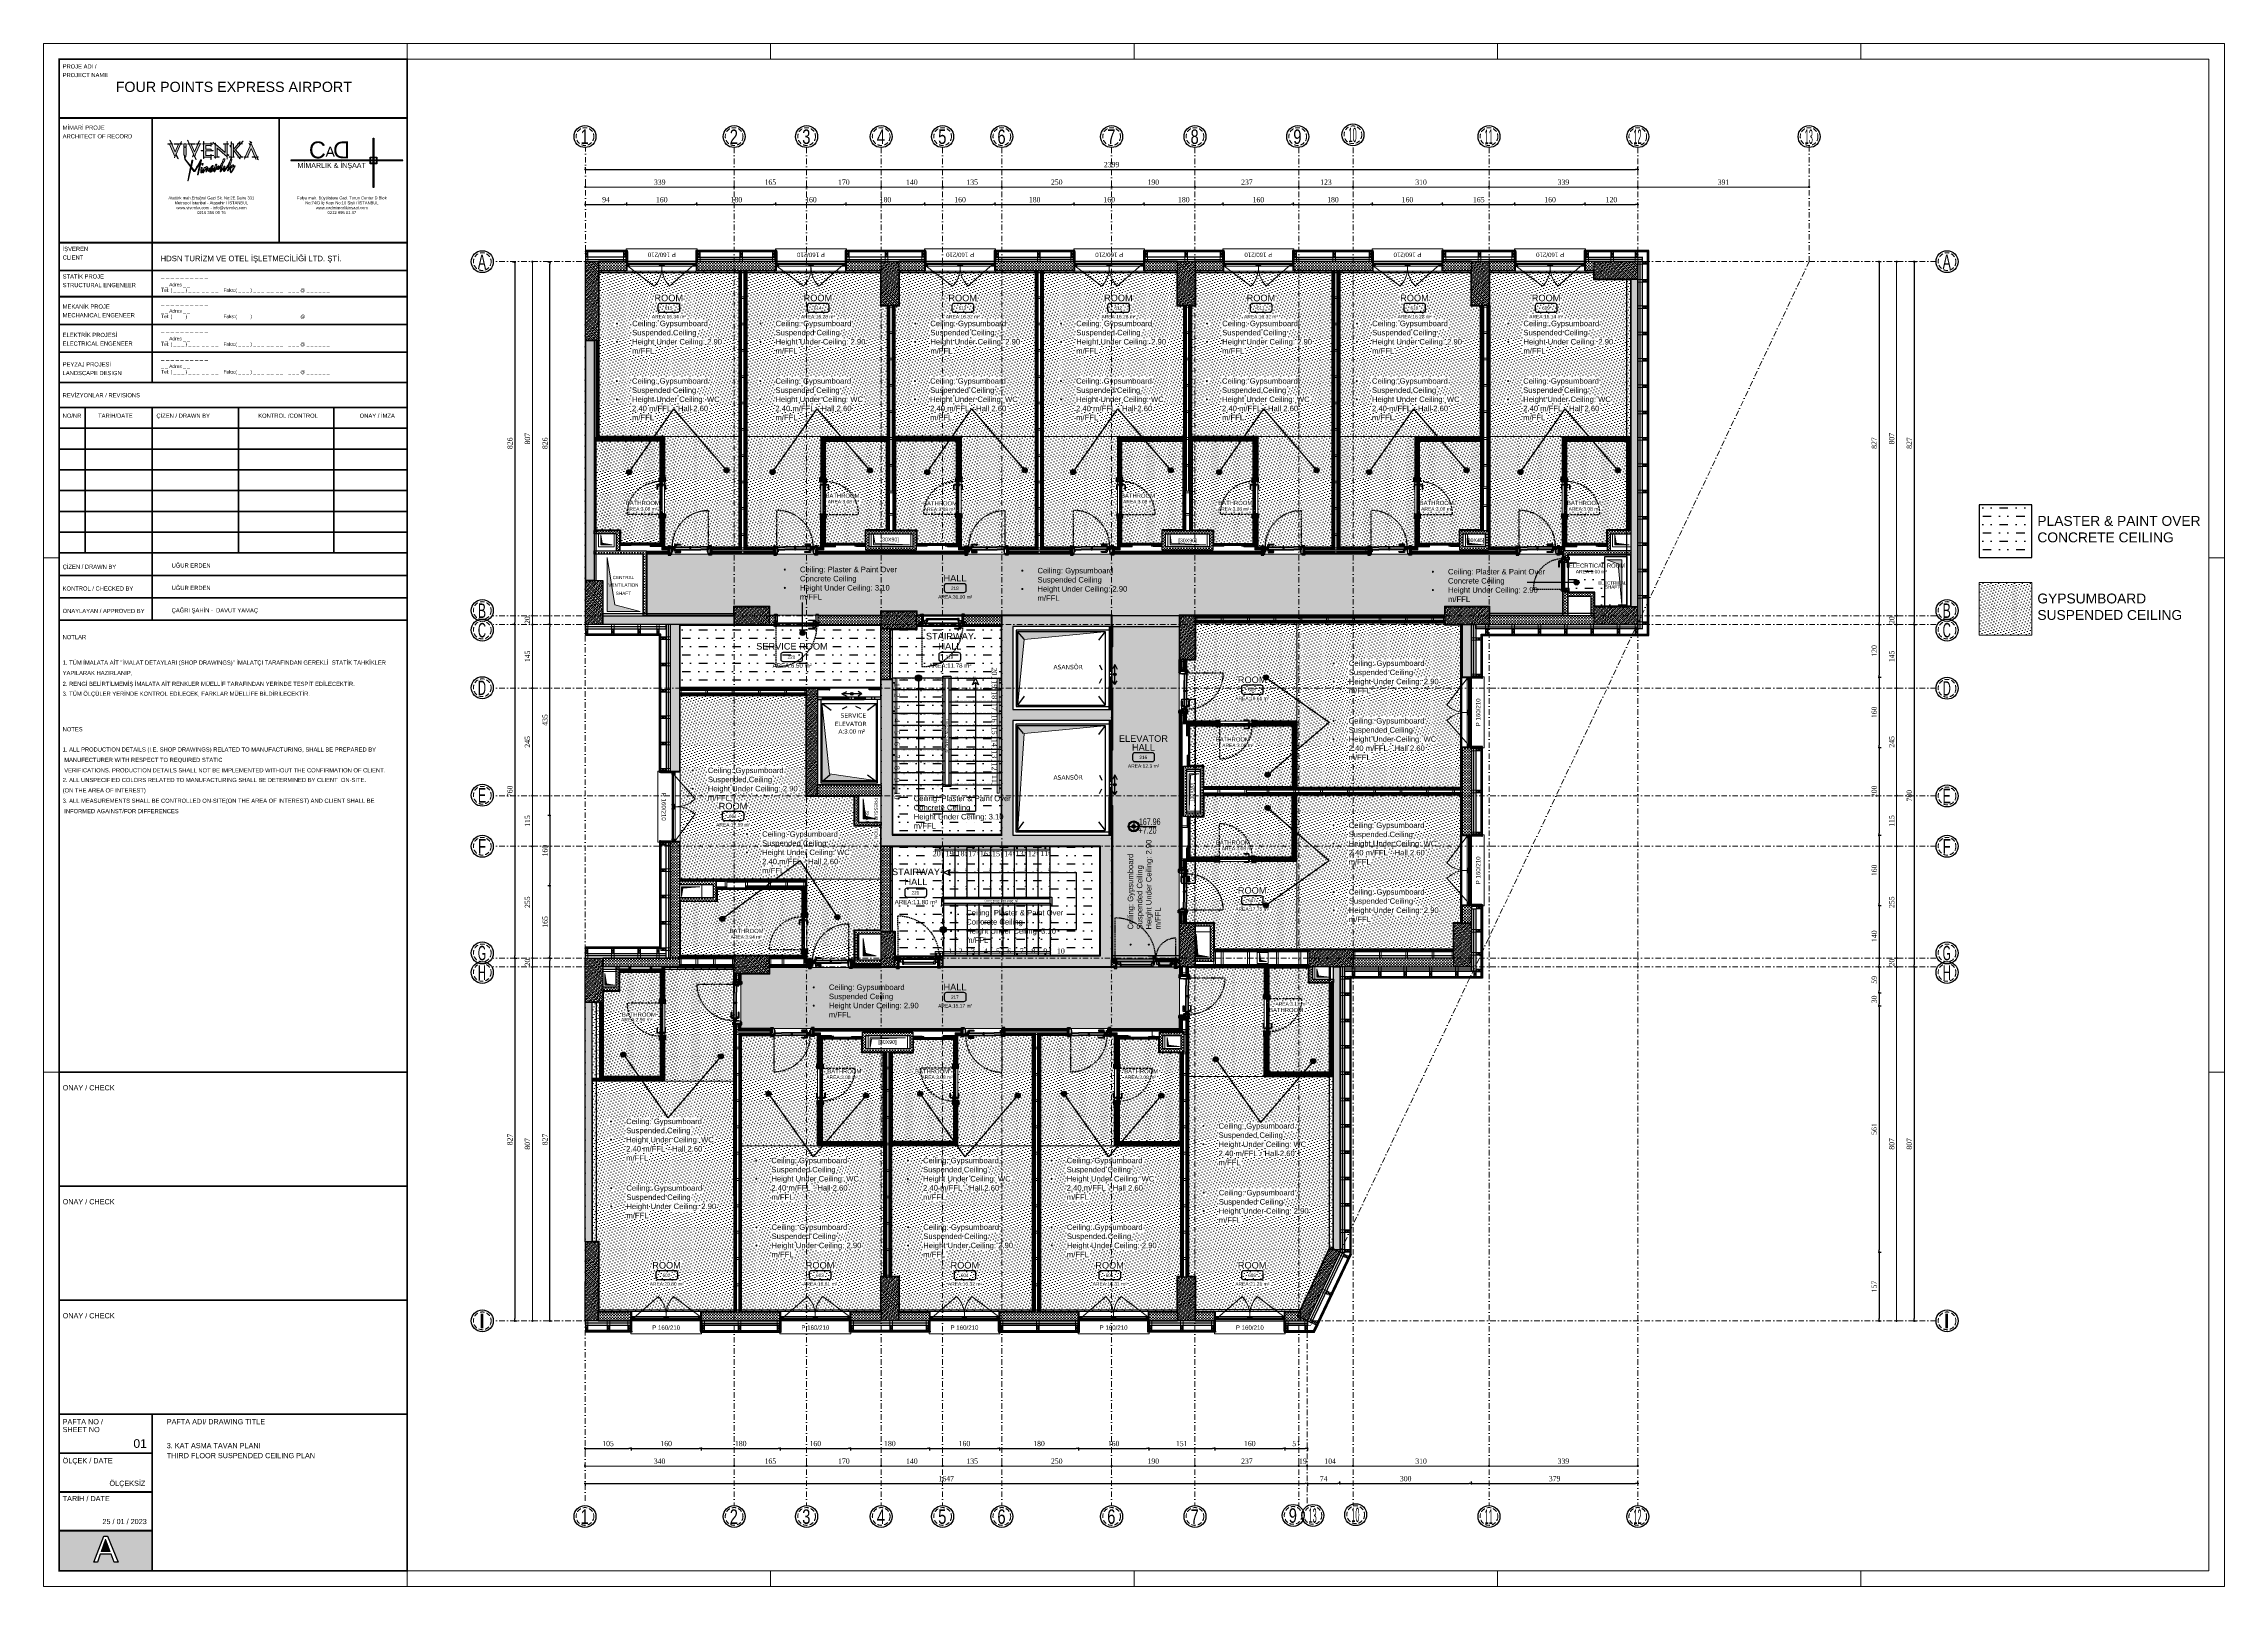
# Model space of a CAD drawing. Header units: millimetres. Extents: x 45909 to 130585, y -15988 to 8698.
# Drawn here: x 120142 to 125113, y -4684 to -1169 of the extents above; entities that cross this region are included whole.
import ezdxf
from ezdxf.enums import TextEntityAlignment as Align

# ---------------------------------------------------------------- set-up
doc = ezdxf.new("R2010")
doc.units = ezdxf.units.MM
for name, pattern in [('4118-HT-02-300$0$HIDDEN2', [4.7625, 3.175, -1.5875]), ('ACAD_ISO07W100', [3, 0, -3]), ('DASHDOT2', [0.25, 0.125, -0.0625, 0, -0.0625]), ('DASHED', [19.05, 12.7, -6.35]), ('HIDDEN', [0.375, 0.25, -0.125]), ('HIDDENX2', [0.75, 0.5, -0.25])]:
    doc.linetypes.add(name, pattern=pattern)
doc.layers.get('Defpoints').update_dxf_attribs({"color": 151})
for name, color, linetype in [('0-HSL-HTC-DOOR', 251, 'Continuous'), ('0-LNS-PRL-DOOR', 12, 'HIDDENX2'), ('0_V_Hidden', 9, 'HIDDEN'), ('0_YKA_Hidden_Construction', 251, 'HIDDEN'), ('2_V_Wall', 43, 'Continuous'), ('2_V_Wall_Cementboard', 240, 'Continuous'), ('2_V_Wall_Decorative Brick', 80, 'Continuous'), ('2_V_Wall_Gasblock', 133, 'Continuous'), ('2_V_Wall_Gypsumboard_Fire', 232, 'Continuous'), ('2_V_Wall_Gypsumboard_Green', 102, 'Continuous'), ('3-OPN-XDR', 3, 'Continuous'), ('3-OPN-XDR-HARDWARE', 60, 'Continuous'), ('3_V_Insulation_Sound', 41, 'BATTING'), ('3_V_Profile_Wood', 42, 'Continuous'), ('4_V0_Door', 21, 'Continuous'), ('4_V_Door', 21, 'Continuous'), ('4_V_Wall_Ceramic', 171, 'Continuous'), ('6_V_Furniture', 95, 'Continuous'), ('6_V_Furniture_Fixed', 42, 'Continuous'), ('6_V_Furniture_Stainless', 95, 'Continuous'), ('6_YKA_Furniture_Stainless', 95, 'Continuous'), ('_00_TT_CEILING GENERAL', 70, 'Continuous'), ('_00_TT_CEILING PLASTER & PAINT', 150, 'Continuous'), ('_00_TT_FLOOR GENERAL', 230, 'Continuous'), ('_00_TT_FLOOR TEXT', 7, 'Continuous'), ('Aks', 13, 'DASHDOT2'), ('Alan', 102, 'Continuous'), ('Kiriş', 7, 'Continuous'), ('Mahal No', 7, 'Continuous'), ('MERDİVEN', 146, 'Continuous'), ('OC_002_İNCE_GENEL', 8, 'Continuous'), ('Oda', 7, 'Continuous'), ('T', 8, 'Continuous'), ('TARAMA', 8, 'Continuous')]:
    doc.layers.add(name, color=color, linetype=linetype)
for name, color, linetype, lineweight in [('00 DOLAP', 7, 'Continuous', 5), ('000-HLD-Concrete', 9, 'Continuous', 15), ('0_V_Dim_int', 183, 'Continuous', 9), ('0_V_layout', 11, 'Continuous', 18), ('0_YKA_Dim_int', 183, 'Continuous', 9), ('0_YKA_layout', 11, 'Continuous', 18), ('3_V_Profile_Metal', 141, 'Continuous', 15), ('_00_TT_CEILING GYPSUMBOARD', 240, 'Continuous', 0), ('_00_TT_PLASTER INTERIOR', 60, 'Continuous', 0), ('_00_TT_SHAFT SPACE', 20, 'Continuous', 0), ('_00_TT_WALL MARBLE', 110, 'Continuous', 18), ('Aks balonu', 1, 'Continuous', 18), ('Aks numara', 1, 'Continuous', 13), ('iç ölçü', 137, 'Continuous', 20), ('Kolon', 1, 'Continuous', 30), ('membrane', 10, 'Continuous', 9), ('MERDİVEN2', 54, 'Continuous', 25), ('pln-kapen', 142, 'Continuous', 15), ('profiller_Pen_No__7', 7, 'Continuous', 9), ('RI-ACCESS', 3, 'Continuous', 9), ('RI-FILLING', 7, 'Continuous', 9), ('RI-GASKET', 7, 'Continuous', 9), ('RI-HATCH-I', 4, 'Continuous', 9), ('RI-HATCH-PI', 4, 'Continuous', 9), ('RI-PROFILE', 7, 'Continuous', 9), ('silikon', 5, 'Continuous', 9), ('Visible (ISO)', 7, 'Continuous', 9), ('YAZI', 102, 'Continuous', 25), ('Yazı', 102, 'Continuous', 25), ('ölç', 63, 'Continuous', 20)]:
    doc.layers.add(name, color=color, linetype=linetype, lineweight=lineweight)
doc.layers.add('dış ölçü', color=7, linetype='Continuous', lineweight=20, true_color=0x0d6787)
doc.layers.add('V_ALAN', color=222, linetype='Continuous', lineweight=5, plot=False)
doc.styles.add('A.O. MAHAL ADI', font='arial.ttf', dxfattribs={"height": 10})
doc.styles.add('antet', font='arial.ttf')
doc.styles.add('Arial', font='arial.ttf', dxfattribs={"height": 250})
doc.styles.add('Ariel', font='arial.ttf')
doc.styles.add('PROJE', font='arial.ttf', dxfattribs={"width": 0.7, "height": 15})
doc.styles.add('RK-BODRUM KAT PLANI$0$Standard', font='arial.ttf')
doc.styles.get("Standard").update_dxf_attribs({"font": 'arial.ttf'})
doc.styles.add('TİMES', font='times.ttf')
doc.styles.add('TRS', font='times.ttf', dxfattribs={"width": 0.8})
doc.styles.add('YAZI ....', font='verdana.ttf')
doc.linetypes.add('BATTING', pattern='A,0.00254,-2.54,[134,ltypeshp.shx,S=2.54,R=0,X=-2.54,Y=0],-5.08,[134,ltypeshp.shx,S=2.54,R=180,X=2.54,Y=0],-2.54', length=10.16254)
doc.dimstyles.new('dış ölçü', dxfattribs={"dimtxt": 12, "dimasz": 5, "dimexe": 5, "dimexo": 35, "dimgap": 5, "dimtad": 1, "dimdec": 0, "dimdsep": 46, "dimtxsty": 'TRS', "dimblk": 'DOT', "dimcen": 0, "dimdle": 0.1, "dimclrd": 256, "dimclre": 256, "dimclrt": 73, "dimadec": 0, "dimazin": 0, "dimtfac": 0.3, "dimtdec": 0, "dimtix": 1, "dimtmove": 2, "dimatfit": 3, "dimldrblk": 'DOT', "dimfxl": 1, "dimfxlon": 1, "dimtolj": 1, "dimarcsym": 0})
doc.dimstyles.new('kapi olcu', dxfattribs={"dimtxt": 7.5, "dimasz": 2.5, "dimexe": 1.25, "dimexo": 0.625, "dimtad": 0, "dimdec": 0, "dimtxsty": 'Standard', "dimcen": 2.5, "dimse1": 1, "dimse2": 1, "dimsd1": 1, "dimsd2": 1, "dimadec": 0, "dimazin": 0, "dimtfac": 1, "dimtdec": 0, "dimtix": 1, "dimtmove": 0, "dimatfit": 3, "dimfxl": 1, "dimarcsym": 0})
pattern_1 = [(315, (3492.4584, 8387.2653), (0.449012806, 0.449012806), [])]
pattern_2 = [(315, (3492.4588, 8400.6639), (0.449012806, 0.449012806), [])]
pattern_3 = [(180.1229154, (782883.1865, 84544.1682), (0.0023594876, -1.0998497322), [0.635, -1.27]), (300.1229154, (782883.1865, 84544.1682), (0.9513180646, 0.5519682423), [0.635, -1.27]), (240.1229154, (782882.5515, 84544.1668), (0.9536775522, -0.5478814899), [0.635, -1.27])]
pattern_4 = [(0, (0, 0.276), (3.175, 3.175), [3.175, -3.175])]
pattern_5 = [(0, (-200, 5000), (3.175, 3.175), [3.175, -3.175])]
pattern_6 = [(0, (-5000, 5000), (3.175, 3.175), [3.175, -3.175])]
pattern_7 = [(0, (5500, 5000), (3.175, 3.175), [3.175, -3.175])]
pattern_8 = [(0, (5000, 5000), (3.175, 3.175), [3.175, -3.175])]
pattern_9 = [(135, (5850, -5000), (-6.735192, -2.245064), [0, -6.35])]
pattern_10 = [(0, (5850, -5000), (38.1, 19.05), [19.05, -19.05, 0, -19.05, 0, -19.05])]

# ---------------------------------------------------------------- blocks, each defined once
blk = doc.blocks.new('*U972')
at = {"layer": 'Kolon'}
blk.add_lwpolyline([(76.8, -7.3), (76.8, -7.3), (76.8, -7.3)], close=True, dxfattribs=at)
blk.add_lwpolyline([(76.8, -7.3), (76.8, -7.3), (76.8, -7.3)], close=True, dxfattribs=at)
blk.add_lwpolyline([(76.8, -7.3), (76.8, -7.3), (76.8, -7.3)], close=True, dxfattribs=at)
at = {"layer": 'MERDİVEN2'}
for p, q in [((-7.6, 218.6), (-7.6, 14.3)), ((237.3, 218.6), (-7.6, 218.6)), ((-7.6, 218.6), (-7.6, 6)), ((-4.6, 215.6), (-4.6, 15)), ((-4.6, 215.6), (234.3, 215.6)), ((15.4, 200.6), (-4.6, 215.6)), ((216.6, 200.6), (234.1, 215.6)), ((234.3, 215.6), (234.3, 15)), ((237.3, 6), (237.3, 218.6)), ((-15.6, 6), (71.6, 6)), ((245.1, 0), (-15.6, 0)), ((15.4, 30), (-4.6, 15)), ((234.3, 15), (-4.6, 15)), ((-0.6, 0), (-0.6, 6)), ((5.9, 6), (5.9, 0)), ((5.9, 6), (5.9, 0)), ((21, 0), (21, 6)), ((93.4, 3), (21, 3)), ((245.1, 6), (71.6, 6)), ((79.3, 27.4), (90.6, 22.1)), ((93.4, 0), (93.4, 6)), ((100, 6), (100, 0)), ((100, 6), (100, 0)), ((106.5, 0), (106.5, 6)), ((233.7, 3), (106.5, 3)), ((121.1, 27.4), (109.8, 22.1)), ((125.2, 6), (125.2, 0)), ((234.3, 15), (214.3, 30)), ((233.7, 6), (233.7, 0)), ((76.8, -7.3), (85, -2)), ((76.8, -7.3), (76.8, -7.3)), ((76.8, -7.3), (122.5, -7.3)), ((76.8, -7.3), (122.5, -7.3)), ((76.8, -7.3), (85, -12.6)), ((99.7, -7.3), (99.7, -4.3)), ((99.7, -4.3), (99.7, -10.3)), ((99.7, -7.3), (99.7, -4.3)), ((99.7, -4.3), (99.7, -10.3)), ((122.5, -7.3), (111.2, -2)), ((122.5, -7.3), (111.2, -12.6)), ((122.5, -7.3), (111.2, -12.6))]:
    blk.add_line(p, q, dxfattribs=at)
blk.add_circle((99.7, -7.3), 3, dxfattribs=at)
blk.add_circle((99.7, -7.3), 3, dxfattribs=at)
at = {"layer": 'Mahal No', "insert": (111.2, 65.8), "char_height": 10, "width": 36.964, "attachment_point": 9, "rotation": 270, "style": 'A.O. MAHAL ADI'}
blk.add_mtext('{\\fVerdana|b0|i0|c162|p34;ASANSÖR}', dxfattribs=at)
blk = doc.blocks.new('*U973')
at = {"layer": 'Kolon'}
blk.add_lwpolyline([(76.8, -7.3), (76.8, -7.3), (76.8, -7.3)], close=True, dxfattribs=at)
blk.add_lwpolyline([(76.8, -7.3), (76.8, -7.3), (76.8, -7.3)], close=True, dxfattribs=at)
blk.add_lwpolyline([(76.8, -7.3), (76.8, -7.3), (76.8, -7.3)], close=True, dxfattribs=at)
at = {"layer": 'MERDİVEN2'}
for p, q in [((26.8, 217.4), (26.8, 14.3)), ((200.4, 217.4), (26.8, 217.4)), ((26.8, 217.4), (26.8, 6)), ((29.8, 214.4), (29.8, 15)), ((29.8, 214.4), (197.4, 214.4)), ((49.8, 199.4), (29.8, 214.4)), ((179.7, 199.4), (197.3, 214.4)), ((197.4, 214.4), (197.4, 15)), ((200.4, 6), (200.4, 217.4)), ((18.8, 6), (71.6, 6)), ((49.8, 30), (29.8, 15)), ((197.4, 15), (29.8, 15)), ((33.8, 0), (33.8, 6)), ((40.3, 6), (40.3, 0)), ((40.3, 6), (40.3, 0)), ((55.3, 0), (55.3, 6)), ((93.4, 3), (55.3, 3)), ((208.3, 6), (71.6, 6)), ((79.3, 27.4), (90.6, 22.1)), ((93.4, 0), (93.4, 6)), ((100, 6), (100, 0)), ((100, 6), (100, 0)), ((106.5, 0), (106.5, 6)), ((196.9, 3), (106.5, 3)), ((121.1, 27.4), (109.8, 22.1)), ((125.2, 6), (125.2, 0)), ((197.4, 15), (177.4, 30)), ((196.9, 6), (196.9, 0)), ((208.3, 0), (18.8, 0)), ((76.8, -7.3), (85, -2)), ((76.8, -7.3), (76.8, -7.3)), ((76.8, -7.3), (122.5, -7.3)), ((76.8, -7.3), (122.5, -7.3)), ((76.8, -7.3), (85, -12.6)), ((99.7, -7.3), (99.7, -4.3)), ((99.7, -4.3), (99.7, -10.3)), ((99.7, -7.3), (99.7, -4.3)), ((99.7, -4.3), (99.7, -10.3)), ((122.5, -7.3), (111.2, -2)), ((122.5, -7.3), (111.2, -12.6)), ((122.5, -7.3), (111.2, -12.6))]:
    blk.add_line(p, q, dxfattribs=at)
blk.add_circle((99.7, -7.3), 3, dxfattribs=at)
blk.add_circle((99.7, -7.3), 3, dxfattribs=at)
at = {"layer": 'Mahal No', "insert": (111.2, 65.8), "char_height": 10, "width": 36.964, "attachment_point": 9, "rotation": 270, "style": 'A.O. MAHAL ADI'}
blk.add_mtext('{\\fVerdana|b0|i0|c162|p34;ASANSÖR}', dxfattribs=at)
blk = doc.blocks.new('merdşşnebvv')
at = {"layer": 'MERDİVEN'}
h = blk.add_hatch(color=61, dxfattribs=at)
h.dxf.hatch_style = 1
edge = h.paths.add_edge_path()
edge.add_arc((26769, 4854.4), 7.09, -180, 180)
at = {"layer": 'MERDİVEN', "color": 31, "linetype": 'ACAD_ISO07W100', "lineweight": 25}
for p, q in [((26523.7, 4794.4), (26523.7, 4914.4)), ((26550.7, 4794.4), (26550.7, 4914.4)), ((26577.7, 4794.4), (26577.7, 4914.4)), ((26604.7, 4794.4), (26604.7, 4914.4)), ((26631.7, 4794.4), (26631.7, 4914.4)), ((26658.7, 4794.4), (26658.7, 4914.4)), ((26686, 4794.4), (26686, 4914.4)), ((26713, 4794.4), (26713, 4914.4)), ((26740, 4794.4), (26740, 4914.4)), ((26767, 4794.4), (26767, 4914.4)), ((26527.7, 4784.5), (26527.7, 4664.5)), ((26554.7, 4784.5), (26554.7, 4664.5)), ((26581.7, 4784.5), (26581.7, 4664.5)), ((26608.7, 4784.5), (26608.7, 4664.5)), ((26635.7, 4784.5), (26635.7, 4664.5)), ((26662.7, 4784.5), (26662.7, 4664.5)), ((26690, 4784.5), (26690, 4664.5)), ((26717, 4784.5), (26717, 4664.5)), ((26744, 4784.5), (26744, 4664.5)), ((26771, 4784.5), (26771, 4664.5))]:
    blk.add_line(p, q, dxfattribs=at)
at = {"layer": 'MERDİVEN', "lineweight": 25}
for p, q in [((26525.7, 4794.4), (26525.7, 4914.4)), ((26552.7, 4794.4), (26552.7, 4914.4)), ((26579.7, 4794.4), (26579.7, 4914.4)), ((26606.7, 4794.4), (26606.7, 4914.4)), ((26633.7, 4794.4), (26633.7, 4914.4)), ((26660.7, 4794.4), (26660.7, 4914.4)), ((26688, 4794.4), (26688, 4914.4)), ((26715, 4794.4), (26715, 4914.4)), ((26742, 4794.4), (26742, 4914.4)), ((26769, 4794.4), (26769, 4914.4)), ((26525.7, 4784.5), (26525.7, 4664.5)), ((26552.7, 4784.5), (26552.7, 4664.5)), ((26579.7, 4784.5), (26579.7, 4664.5)), ((26606.7, 4784.5), (26606.7, 4664.5)), ((26633.7, 4784.5), (26633.7, 4664.5)), ((26660.7, 4784.5), (26660.7, 4664.5)), ((26688, 4784.5), (26688, 4664.5)), ((26715, 4784.5), (26715, 4664.5)), ((26742, 4784.5), (26742, 4664.5)), ((26769, 4784.5), (26769, 4664.5))]:
    blk.add_line(p, q, dxfattribs=at)
at = {"layer": 'MERDİVEN', "color": 61}
for p, q in [((26769, 4854.4), (26465.7, 4854.4)), ((26465.7, 4854.4), (26465.7, 4724.5)), ((26758.1, 4724.5), (26465.7, 4724.5))]:
    blk.add_line(p, q, dxfattribs=at)
at = {"layer": 'MERDİVEN', "lineweight": 25}
blk.add_lwpolyline([(26769, 4794.4), (26525.7, 4794.4), (26525.7, 4784.5), (26769, 4784.5)], close=True, dxfattribs=at)
at = {"layer": 'MERDİVEN', "color": 61}
blk.add_lwpolyline([(26758.1, 4724.5), (26753.9, 4731.3), (26769, 4724.5), (26753.9, 4717.7), (26758.1, 4724.5), (26756.9, 4724.5)], dxfattribs=at)
blk.add_circle((26769, 4854.4), 7.09, dxfattribs=at)
at = {"layer": 'MERDİVEN', "color": 13, "linetype": 'ACAD_ISO07W100', "lineweight": 20, "true_color": 0xc24766}
blk.add_text('(M 20rıht/17.50x27cm )', height=5.285, rotation=0.0176, dxfattribs=at).set_placement((26598.9, 4786.9))
at = {"layer": 'YAZI', "color": 0, "style": 'TİMES'}
for s, p in [('10', (26510.5, 4909.3)), ('9', (26541.2, 4909.3)), ('8', (26568.7, 4909.3)), ('7', (26595.1, 4909.3)), ('6', (26623.5, 4909.3)), ('5', (26649, 4909.3)), ('4', (26677, 4909.3)), ('3', (26706.3, 4909.3)), ('2', (26734.3, 4909.3)), ('1', (26757.8, 4909.3)), ('11', (26548.1, 4686.5)), ('12', (26576.5, 4687.3)), ('13', (26604.5, 4687.3)), ('14', (26630.6, 4687.3)), ('15', (26658.3, 4687.3)), ('16', (26685.6, 4687.3)), ('17', (26712.5, 4687.3)), ('18', (26739.2, 4687.3)), ('19', (26764, 4687.3)), ('20', (26793.5, 4687.3))]:
    blk.add_text(s, height=12, rotation=180, dxfattribs=at).set_placement(p)
blk = doc.blocks.new('*D898')
at = {"layer": 'Defpoints', "color": 0, "transparency": 16777216}
for p in [(0, 0), (160, 5), (160, -15.5)]:
    blk.add_point(p, dxfattribs=at)
at = {"color": 0, "transparency": 16777216, "insert": (80, -15.5), "char_height": 10, "attachment_point": 5, "style": 'A.O. MAHAL ADI'}
blk.add_mtext('P 160/210', dxfattribs=at)
blk = doc.blocks.new('A$C70D915B3')
at = {"layer": 'profiller_Pen_No__7', "linetype": 'Continuous', "ltscale": 2}
for p, q in [((0, 16), (0, 15)), ((0, 15), (6, 15)), ((1, 13), (2, 14)), ((4, 12), (1, 13)), ((1, 13), (5, 12)), ((1, 11), (4, 10)), ((5, 10), (1, 11)), ((1, 11), (2, 11)), ((1, 8), (2, 9)), ((4, 7), (1, 8)), ((4, 7), (1, 8)), ((1, 8), (5, 7)), ((1, 6), (2, 6)), ((4, 4), (1, 6)), ((4, 4), (1, 6)), ((1, 6), (5, 5)), ((1, 3), (5, 2)), ((4, 2), (1, 3)), ((1, 3), (2, 3)), ((2, 15), (2, 14)), ((2, 14), (5, 12)), ((2, 13), (2, 11)), ((2, 11), (5, 10)), ((2, 10), (2, 9)), ((2, 9), (5, 7)), ((2, 8), (2, 6)), ((2, 6), (5, 5)), ((2, 5), (2, 4)), ((2, 3), (2, 4)), ((2, 3), (5, 2)), ((3, 0), (3, 2)), ((3, 0), (4, 2)), ((4, 15), (4, 13)), ((4, 12), (4, 10)), ((5, 12), (4, 12)), ((4, 10), (5, 10)), ((4, 10), (4, 8)), ((5, 7), (4, 7)), ((4, 7), (4, 5)), ((5, 5), (4, 4)), ((4, 4), (4, 3)), ((4, 3), (4, 3)), ((5, 2), (4, 2)), ((6, 16), (6, 15))]:
    blk.add_line(p, q, dxfattribs=at)
at = {"layer": 'profiller_Pen_No__7', "linetype": 'Continuous', "ltscale": 2, "flags": 128}
blk.add_lwpolyline([(4, 17), (3, 16), (3, 16), (3, 17)], dxfattribs=at)
at = {"layer": 'profiller_Pen_No__7', "linetype": 'Continuous', "ltscale": 2}
for centre, radius, start, end in [((4, 11), 6.19, 97.5095, 125.2427), ((2, 4), 0.2, 180, 199.1116), ((3, 11), 6.19, 54.7573, 82.4905), ((4, 3), 0.2, 335.3251, 0)]:
    blk.add_arc(centre, radius, start, end, dxfattribs=at)
blk = doc.blocks.new('A$C63670508')
for p, q in [((18, 5), (8, 5)), ((12, 5), (13, 5)), ((13, 5), (12, 5)), ((18, 14), (17, 15)), ((15, 0), (13, 0))]:
    blk.add_line(p, q)
for points in [[(13, 0), (13, 10), (17, 15)], [(15, 0), (15, 9), (18, 14)]]:
    blk.add_lwpolyline(points)
at = {"layer": 'membrane'}
blk.add_line((13, 8), (12, 8), dxfattribs=at)
at = {"layer": 'silikon'}
blk.add_arc((19, 16), 2.8, 126.5407, 216.5, dxfattribs=at)
at = {"xscale": -1, "rotation": 270}
blk.add_blockref('A$C70D915B3', (0, 2), dxfattribs=at)
blk = doc.blocks.new('0303614b')
at = {"layer": 'RI-PROFILE'}
blk.add_lwpolyline([(0, 4), (24, 4, -0.4142), (25, 3), (25, -28, -0.414214), (24, -28), (23, -28), (23, -27), (18, -28), (16, -28, -0.999985), (16, -27), (18, -27), (23, -25, 0.339968), (24, -25), (24, -15, 0.4137), (23, -14), (-2, -14, 0.739503), (-2, -15, -0.242223), (-2, -15), (-2, -16, -0.326592), (-4, -13, -0.49432), (-4, -13), (23, -13, 0.416011), (24, -12), (24, 1, 0.410062), (22, 3), (2, 3, 0.416523), (2, 2), (2, 0, -0.414161), (0, -1), (-3, -1, -0.414214), (-4, -1), (-4, 0), (-2, 0), (-1, 0), (-1, 0), (0, 0), (0, 2, 0.19885), (0, 2), (0, 2, -0.19885), (0, 3), (0, 3, -0.414227)], format="xyb", close=True, dxfattribs=at)
blk = doc.blocks.new('0809114V5')
at = {"layer": 'RI-HATCH-I'}
h = blk.add_hatch(dxfattribs=at)
h.set_pattern_fill('_USER', color=256, scale=1.5, angle=45, style=0, pattern_type=0)
h.set_pattern_definition([(45, (6.7134, 9.9623), (-1.06066, 1.06066), [])])
h.paths.add_polyline_path([(-4, 6, 0.178852), (-4, 6), (-4, 6, 0.211032), (-4, 6, 0.06965), (-4, 5), (-2, 5), (-4, 4, 0.151344), (-4, 3, 0.066023), (-4, 3), (-4, 2, 0.403077), (-4, 2), (-3, 2, -0.414214), (-3, 2), (-3, 2), (-3, 1, 0.339454), (-3, 1, 0.267949), (-3, 1), (-2, 1), (-2, 1), (-2, 0), (-2, 1), (-1, 0), (-1, 1), (1, 1), (1, 0), (2, 1), (2, 0), (2, 1), (2, 1), (3, 1, 0.716916), (3, 1), (3, 1), (2, 2), (2, 2, -0.414214), (3, 2), (5, 2, 0.388879), (5, 3), (5, 5, -0.080417), (6, 6, 0.523596), (5, 6)])
h.paths.add_polyline_path([(4, 4), (4, 4, -0.446307), (3, 3), (3, 4, -0.599637), (2, 5), (3, 5, -0.700208)], flags=16)
h.paths.add_polyline_path([(2, 5, -0.241326), (-1, 3, -0.023909), (-2, 3, -0.118487), (-3, 3, -0.423262), (-3, 4), (-1, 5, 0.262315), (-1, 5), (-4, 6, -0.16234), (-4, 6, -0.268529), (-3, 6, -0.061242), (-1, 6), (2, 6, -0.421134)], flags=16)
h.paths.add_polyline_path([(2, 3, -1), (2, 3, -1)], flags=16)
h.paths.add_polyline_path([(2, 2), (2, 2, -0.414214), (1, 1), (-1, 1, -0.414214), (-2, 2), (-2, 2, -0.414214), (-1, 2), (1, 2, -0.414214)], flags=16)
at = {"layer": 'RI-GASKET'}
for points in [[(-2, 1), (-2, 1), (-2, 0), (-2, 1), (-1, 0), (-1, 1), (1, 1), (1, 0), (2, 1), (2, 0), (2, 1), (2, 1), (3, 1, 0.716916), (3, 1), (3, 1), (2, 2), (2, 2, -0.414214), (3, 2), (5, 2, 0.388879), (5, 3), (5, 5, -0.080417), (6, 6, 0.523596), (5, 6), (-4, 6, 0.178852), (-4, 6), (-4, 6, 0.211032), (-4, 6, 0.06965), (-4, 5), (-2, 5), (-4, 4, 0.151344), (-4, 3, 0.066023), (-4, 3), (-4, 2, 0.403077), (-4, 2), (-3, 2, -0.414214), (-3, 2), (-3, 2), (-3, 1, 0.339454), (-3, 1, 0.267949), (-3, 1)], [(-1, 5, -0.262315), (-1, 5), (-3, 4, 0.423262), (-3, 3, 0.118487), (-2, 3, 0.023909), (-1, 3, 0.241326), (2, 5, 0.421134), (2, 6), (-1, 6, 0.061242), (-3, 6, 0.268529), (-4, 6, 0.16234), (-4, 6)], [(1, 2, -0.414214), (2, 2), (2, 2, -0.414214), (1, 1), (-1, 1, -0.414214), (-2, 2), (-2, 2, -0.414214), (-1, 2)], [(3, 5), (2, 5, 0.599637), (3, 4), (3, 3, 0.446307), (4, 4), (4, 4, 0.700208)]]:
    blk.add_lwpolyline(points, format="xyb", close=True, dxfattribs=at)
blk.add_circle((2, 3), 0.35, dxfattribs=at)
blk = doc.blocks.new('0e50136')
at = {"layer": 'RI-PROFILE'}
blk.add_lwpolyline([(12, 15, 0.131589), (12, 15), (12, 17, -1), (12, 17), (13, 17, 1), (13, 17), (14, 17, -1), (14, 17), (14, 15, 0.131589), (14, 15), (14, 15, 0.414214), (14, 14), (18, 14, 0.522696), (18, 15), (17, 17, -1.18732), (17, 17), (20, 18, -0.479656), (20, 17), (20, 17, -0.171386), (20, 17), (20, 16, 0.248868), (20, 16), (20, 14, -0.414214), (18, 13), (17, 13), (17, 10), (17, 10), (17, 10), (17, 2, 0.414214), (18, 2), (18, 2, 0.414214), (19, 2), (19, 3, -0.414214), (20, 4), (20, 4, -1.00125), (20, 3), (20, 3), (20, 2), (40, 2), (40, 2), (40, 2, 0.414214), (41, 2), (41, 3), (40, 3, -1.00001), (40, 4), (43, 4, -1), (43, 3), (42, 3), (42, 2, 0.414214), (43, 1), (49, 1, 0.414214), (50, 2), (50, 3), (49, 3, -1), (49, 4), (50, 4, -0.414214), (51, 3), (51, 0, -0.414214), (50, 0), (0, 0, -0.414214), (0, 0), (0, 3, -0.267999), (0, 4), (1, 4, -0.198674), (1, 4), (1, 4), (1, 1), (8, 1), (8, 8), (9, 8), (8, 9), (8, 10), (9, 10), (8, 10), (8, 13), (7, 13), (7, 12), (6, 12), (6, 14, -0.414214), (6, 14), (6, 14), (6, 16, 0.248868), (6, 16), (6, 17, -0.171386), (6, 17), (6, 17, -0.479656), (6, 18), (9, 17, -1.18732), (9, 17), (8, 15, 0.522696), (8, 14), (12, 14, 0.414214), (12, 15)], format="xyb", close=True, dxfattribs=at)
blk.add_lwpolyline([(12, 13), (12, 13), (14, 13), (14, 13), (16, 13), (16, 9), (16, 9), (16, 8), (16, 8), (16, 2), (14, 2), (14, 2), (12, 2), (12, 2), (10, 2), (10, 8), (10, 8), (10, 9), (10, 9), (10, 13)], close=True, dxfattribs=at)
blk = doc.blocks.new('0i50136')
at = {"layer": 'RI-PROFILE'}
for points in [[(8, -3), (5, -3, -1.18732), (5, -2), (6, 0, 0.522696), (6, 0), (2, 0, 0.414214), (1, 0), (1, -1, 0.131688), (1, -1), (2, -2, -1), (2, -3), (1, -3, 1), (0, -3), (-1, -3, -1), (-1, -2), (0, -1, 0.131688), (0, -1), (0, 0, 0.414214), (0, 0), (-5, 0, 0.522696), (-5, 0), (-3, -2, -1.18732), (-3, -3), (-6, -3, -0.479656), (-6, -3), (-6, -2, -0.171386), (-6, -2), (-6, -2, 0.248868), (-6, -1), (-6, 0, 0.879905), (-7, 0, -0.186234), (-7, 0, -0.146116), (-8, -1), (-11, -1, -0.413824), (-12, 1), (-12, 2, -0.267946), (-12, 3), (-11, 3, -0.57735), (-11, 3), (-11, 1), (-8, 1), (-8, 10), (-7, 10), (-8, 11), (-8, 20), (-11, 20), (-11, 18), (-11, 18, -0.198991), (-12, 18), (-12, 18, -0.267858), (-12, 18), (-12, 21, -0.414214), (-12, 22), (13, 22, -0.414214), (14, 21), (14, 18, -0.267858), (13, 18), (13, 18, -0.198991), (13, 18), (12, 18), (12, 20), (9, 20), (9, 11), (9, 10), (9, 10), (9, 1), (12, 1), (12, 3, -0.57735), (13, 3), (13, 3, -0.267946), (14, 2), (14, 1, -0.413824), (12, -1), (9, -1, -0.146116), (8, 0, -0.186234), (8, 0, 0.879905), (8, 0), (7, -1, 0.248868), (7, -2), (8, -2, -0.171386), (8, -2), (8, -3, -0.479656)], [(7, 8), (8, 8), (8, 4), (7, 4), (7, 2), (6, 2), (6, 2), (1, 2, 0.12258), (1, 1, 0.12258), (0, 2), (-4, 2), (-4, 2), (-6, 2), (-6, 4), (-6, 4), (-6, 8), (-6, 8), (-6, 12), (-6, 12), (-6, 18), (-6, 18), (-6, 20), (-4, 20), (-4, 20), (6, 20), (6, 20), (7, 20), (7, 18), (8, 18), (8, 12), (7, 12)]]:
    blk.add_lwpolyline(points, format="xyb", close=True, dxfattribs=at)
blk = doc.blocks.new('0000891L')
at = {"layer": 'RI-HATCH-PI'}
h = blk.add_hatch(dxfattribs=at)
h.set_pattern_fill('_U', color=256, scale=1.5, angle=45, style=0, double=1, pattern_type=0)
h.set_pattern_definition([(45, (-4.3441, -122.7), (-1.06066, 1.06066), []), (135, (-4.3441, -122.7), (-1.06066, -1.06066), [])])
edge = h.paths.add_edge_path()
edge.add_arc((-2, 1), 0.62, 327.8617, 572.1366)
edge.add_line((-3, 0), (-3, 0))
edge.add_arc((-3, 0), 0.2, -79.9653, 0, ccw=False)
edge.add_line((-3, 0), (-3, 0))
edge.add_line((-3, 0), (-4, 0))
edge.add_arc((-4, 0), 0.3, 179.9985, 269.9986, ccw=False)
edge.add_line((-4, 0), (-4, 1))
edge.add_arc((-4, 1), 0.2, 149.9999, 179.998, ccw=False)
edge.add_line((-4, 1), (-3, 2))
edge.add_arc((-4, 3), 0.5, 330.001, 429.9993)
edge.add_line((-4, 3), (-4, 3))
edge.add_arc((-3, 6), 3, 180.0582, 249.9993, ccw=False)
edge.add_line((-6, 6), (-6, 26))
edge.add_arc((-3, 26), 3, 110.0007, 179.9418, ccw=False)
edge.add_line((-4, 29), (-4, 29))
edge.add_arc((-4, 29), 0.5, 290.0007, 389.999)
edge.add_line((-3, 30), (-4, 31))
edge.add_arc((-4, 31), 0.2, 180.002, 210.0001, ccw=False)
edge.add_line((-4, 31), (-4, 32))
edge.add_arc((-4, 32), 0.3, 90.0014, 180.0015, ccw=False)
edge.add_line((-4, 32), (-3, 32))
edge.add_line((-3, 32), (-3, 32))
edge.add_arc((-3, 32), 0.2, 0, 79.9653, ccw=False)
edge.add_line((-3, 32), (-3, 32))
edge.add_arc((-2, 31), 0.623, 147.4599, 392.5417)
edge.add_line((-2, 32), (-2, 32))
edge.add_arc((-1, 32), 0.2, 99.9983, 180, ccw=False)
edge.add_line((-1, 32), (-1, 32))
edge.add_line((-1, 32), (0, 32))
edge.add_arc((0, 32), 0.3, 0, 90, ccw=False)
edge.add_line((0, 32), (0, 31))
edge.add_arc((0, 31), 0.2, -29.9894, 0.008, ccw=False)
edge.add_line((0, 31), (-1, 30))
edge.add_arc((-1, 30), 0.2, 149.9674, 178.9946)
edge.add_line((-1, 30), (-1, 30))
edge.add_arc((-3, 30), 2.5, -75.2067, 0, ccw=False)
edge.add_line((-3, 27), (-3, 27))
edge.add_arc((-3, 26), 1.25, 109.9971, 180)
edge.add_line((-4, 26), (-4, 6))
edge.add_arc((-3, 6), 1.25, 180, 250.0029)
edge.add_line((-3, 5), (-3, 5))
edge.add_arc((-3, 2), 2.5, 0, 75.2067, ccw=False)
edge.add_line((-1, 2), (-1, 2))
edge.add_arc((-1, 2), 0.2, 181.0054, 210.0326)
edge.add_line((-1, 2), (0, 1))
edge.add_arc((0, 1), 0.2, -0.008, 29.9894, ccw=False)
edge.add_line((0, 1), (0, 0))
edge.add_arc((0, 0), 0.3, -90, 0, ccw=False)
edge.add_line((0, 0), (-1, 0))
edge.add_line((-1, 0), (-1, 0))
edge.add_arc((-1, 0), 0.2, 180, 260.0017, ccw=False)
edge.add_line((-2, 0), (-2, 0))
at = {"layer": 'RI-PROFILE'}
blk.add_lwpolyline([(-2, 0, 1.809162), (-3, 0), (-3, 0, -0.363799), (-3, 0), (-3, 0), (-4, 0, -0.414214), (-4, 0), (-4, 1, -0.131644), (-4, 1), (-3, 2, 0.466299), (-4, 3), (-4, 3, -0.315016), (-6, 6), (-6, 26, -0.315016), (-4, 29), (-4, 29, 0.466299), (-3, 30), (-4, 31, -0.131644), (-4, 31), (-4, 32, -0.414214), (-4, 32), (-3, 32), (-3, 32, -0.363799), (-3, 32), (-3, 32, 1.824303), (-2, 32), (-2, 32, -0.363979), (-1, 32), (-1, 32), (0, 32, -0.414214), (0, 32), (0, 31, -0.131641), (0, 31), (-1, 30, 0.127337), (-1, 30), (-1, 30, -0.34046), (-3, 27), (-3, 27, 0.315313), (-4, 26), (-4, 6, 0.315313), (-3, 5), (-3, 5, -0.34046), (-1, 2), (-1, 2, 0.127337), (-1, 2), (0, 1, -0.131641), (0, 1), (0, 0, -0.414214), (0, 0), (-1, 0), (-1, 0, -0.363979), (-2, 0)], format="xyb", close=True, dxfattribs=at)
blk = doc.blocks.new('0000869R')
at = {"layer": 'RI-HATCH-PI'}
h = blk.add_hatch(dxfattribs=at)
h.set_pattern_fill('_U', color=256, scale=1.5, angle=45, style=0, double=1, pattern_type=0)
h.set_pattern_definition([(135, (43.083, -122.7), (1.06066, 1.06066), []), (45, (43.083, -122.7), (1.06066, -1.06066), [])])
edge = h.paths.add_edge_path()
edge.add_line((1, 0), (1, 0))
edge.add_line((1, 0), (0, 0))
edge.add_arc((0, 0), 0.3, 180, 270, ccw=False)
edge.add_line((0, 0), (0, 1))
edge.add_arc((0, 1), 0.2, 150.0106, 180.008, ccw=False)
edge.add_line((0, 1), (1, 2))
edge.add_arc((1, 2), 0.2, 329.9674, 358.9946)
edge.add_line((1, 2), (1, 2))
edge.add_arc((3, 2), 2.5, 104.7933, 180, ccw=False)
edge.add_line((3, 5), (3, 5))
edge.add_arc((3, 6), 1.25, 289.9971, 360)
edge.add_line((4, 6), (4, 10))
edge.add_arc((3, 10), 1, 0, 90)
edge.add_line((3, 11), (-4, 11))
edge.add_arc((-4, 12), 0.49, 180, 270, ccw=False)
edge.add_line((-5, 12), (-5, 12))
edge.add_arc((-4, 12), 0.5, 90, 180, ccw=False)
edge.add_line((-4, 12), (3, 12))
edge.add_arc((3, 13), 1, 270, 360)
edge.add_line((4, 13), (4, 19))
edge.add_arc((3, 19), 1, 0, 90)
edge.add_line((3, 20), (-4, 20))
edge.add_arc((-4, 20), 0.49, 180, 270, ccw=False)
edge.add_line((-5, 20), (-5, 20))
edge.add_arc((-4, 20), 0.5, 90, 180, ccw=False)
edge.add_line((-4, 21), (3, 21))
edge.add_arc((3, 22), 1, 270, 360)
edge.add_line((4, 22), (4, 26))
edge.add_arc((3, 26), 1.25, 360, 430.0029)
edge.add_line((3, 27), (3, 27))
edge.add_arc((3, 30), 2.5, 180, 255.2067, ccw=False)
edge.add_line((1, 30), (1, 30))
edge.add_arc((1, 30), 0.2, 1.0054, 30.0326)
edge.add_line((1, 30), (0, 31))
edge.add_arc((0, 31), 0.2, 179.992, 209.9894, ccw=False)
edge.add_line((0, 31), (0, 32))
edge.add_arc((0, 32), 0.3, 90, 180, ccw=False)
edge.add_line((0, 32), (1, 32))
edge.add_line((1, 32), (1, 32))
edge.add_arc((1, 32), 0.2, 0, 80.0017, ccw=False)
edge.add_line((2, 32), (2, 32))
edge.add_arc((2, 31), 0.623, 147.4583, 392.5401)
edge.add_line((3, 32), (3, 32))
edge.add_arc((3, 32), 0.2, 100.0347, 180, ccw=False)
edge.add_line((3, 32), (3, 32))
edge.add_line((3, 32), (4, 32))
edge.add_arc((4, 32), 0.3, -0.0015, 89.9986, ccw=False)
edge.add_line((4, 32), (4, 31))
edge.add_arc((4, 31), 0.2, 329.9999, 359.998, ccw=False)
edge.add_line((4, 31), (3, 30))
edge.add_arc((4, 29), 0.5, 150.001, 249.9993)
edge.add_line((4, 29), (4, 29))
edge.add_arc((3, 26), 3, 0.0582, 69.9993, ccw=False)
edge.add_line((6, 26), (6, 21))
edge.add_arc((7, 21), 0.5, 180, 270)
edge.add_line((7, 21), (9, 21))
edge.add_line((9, 21), (9, 22))
edge.add_arc((9, 22), 0.2, 60.0033, 180, ccw=False)
edge.add_line((9, 22), (11, 22))
edge.add_arc((10, 22), 0.2, 0, 60.0033, ccw=False)
edge.add_line((11, 22), (11, 19))
edge.add_arc((10, 19), 0.2, 299.9967, 360, ccw=False)
edge.add_line((11, 19), (9, 19))
edge.add_arc((9, 19), 0.2, 180, 299.9967, ccw=False)
edge.add_line((9, 19), (9, 20))
edge.add_line((9, 20), (7, 20))
edge.add_arc((7, 19), 0.5, 90, 180)
edge.add_line((6, 19), (6, 6))
edge.add_arc((3, 6), 3, 290.0007, 359.9418, ccw=False)
edge.add_line((4, 3), (4, 3))
edge.add_arc((4, 3), 0.5, 110.0007, 209.999)
edge.add_line((3, 2), (4, 1))
edge.add_arc((4, 1), 0.2, 0.002, 30.0001, ccw=False)
edge.add_line((4, 1), (4, 0))
edge.add_arc((4, 0), 0.3, -89.9986, 0.0015, ccw=False)
edge.add_line((4, 0), (3, 0))
edge.add_line((3, 0), (3, 0))
edge.add_arc((3, 0), 0.2, 180, 259.9653, ccw=False)
edge.add_line((3, 0), (3, 0))
edge.add_arc((2, 1), 0.62, 327.8634, 572.1383)
edge.add_line((2, 0), (2, 0))
edge.add_arc((1, 0), 0.2, 279.9983, 360, ccw=False)
at = {"layer": 'RI-PROFILE'}
blk.add_lwpolyline([(1, 0), (1, 0), (0, 0, -0.414214), (0, 0), (0, 1, -0.131641), (0, 1), (1, 2, 0.127337), (1, 2), (1, 2, -0.34046), (3, 5), (3, 5, 0.315313), (4, 6), (4, 10, 0.414214), (3, 11), (-4, 11, -1), (-4, 12), (3, 12, 0.414214), (4, 13), (4, 19, 0.414214), (3, 20), (-4, 20, -1), (-4, 21), (3, 21, 0.414214), (4, 22), (4, 26, 0.315313), (3, 27), (3, 27, -0.34046), (1, 30), (1, 30, 0.127337), (1, 30), (0, 31, -0.131641), (0, 31), (0, 32, -0.414214), (0, 32), (1, 32), (1, 32, -0.363979), (2, 32), (2, 32, 1.824303), (3, 32), (3, 32, -0.363799), (3, 32), (3, 32), (4, 32, -0.414214), (4, 32), (4, 31, -0.131644), (4, 31), (3, 30, 0.466299), (4, 29), (4, 29, -0.315016), (6, 26), (6, 21, 0.414214), (7, 21), (9, 21), (9, 22, -0.577331), (9, 22), (11, 22, -0.267965), (11, 22), (11, 19, -0.267965), (11, 19), (9, 19, -0.577331), (9, 19), (9, 20), (7, 20, 0.414214), (6, 19), (6, 6, -0.315016), (4, 3), (4, 3, 0.466299), (3, 2), (4, 1, -0.131644), (4, 1), (4, 0, -0.414214), (4, 0), (3, 0), (3, 0, -0.363799), (3, 0), (3, 0, 1.809162), (2, 0), (2, 0, -0.363979)], format="xyb", close=True, dxfattribs=at)
blk = doc.blocks.new('0083136b')
for name, p in [('0i50136', (12, 46)), ('0e50136', (0, 0)), ('0000891L', (12, 14)), ('0000869R', (14, 14))]:
    blk.add_blockref(name, p)
blk = doc.blocks.new('0698704V1')
at = {"layer": 'RI-ACCESS'}
for p, q in [((1, 6), (0, 3)), ((0, 3), (1, 6)), ((0, 3), (0, 1)), ((0, 0), (0, 3)), ((0, 1), (0, 1)), ((1, 7), (1, 6)), ((1, 1), (1, 0)), ((3, 1), (1, 1)), ((3, 8), (31, 8)), ((3, 5), (3, 1)), ((27, 4), (5, 4)), ((27, 1), (27, 4)), ((30, 4), (30, 1)), ((30, 4), (30, 1)), ((40, 1), (31, 4)), ((32, 7), (44, 3)), ((44, 7), (34, 7)), ((40, 1), (40, 1)), ((44, 1), (42, 1)), ((44, 0), (44, 1)), ((45, 2), (45, 6)), ((45, 2), (45, 0))]:
    blk.add_line(p, q, dxfattribs=at)
at = {"layer": 'RI-ACCESS', "ltscale": 1.730127}
blk.add_line((1, 1), (0, 1), dxfattribs=at)
at = {"layer": 'RI-ACCESS', "ltscale": 1.730432}
blk.add_line((44, 1), (45, 1), dxfattribs=at)
at = {"layer": 'RI-ACCESS'}
for centre, radius, start, end in [((2, 3), 2.3, 164.6268, 180), ((2, 3), 2, 160.0037, 170.0035), ((2, 3), 2, 170.0036, 180.0011), ((0, 0), 0.454, 180.555, 359.445), ((3, 6), 2, 127.3136, 164.6283), ((3, 6), 2, 89.9995, 127.3142), ((4, 5), 1, 104.4773, 180), ((3, 1), 0.2, 270, 0), ((4, 5), 1, 348.4869, 104.4759), ((20, -5), 10.4, 43.7846, 68.8933), ((27, 4), 0.5, 0, 90), ((29, 1), 1.5, 180, 0), ((31, 4), 0.5, 70, 180), ((31, 4), 0.5, 70, 180), ((34, -1), 4.71, 101.8691, 152.4979), ((34, -1), 4.71, 101.8691, 153.2549), ((31, 6), 2, 70, 90), ((41, 1), 1, 1.6306, 160), ((42, 1), 0.2, 181.6306, 270), ((44, 6), 1, 0, 90), ((44, 2), 1, 0, 70), ((44, 0), 0.455, 180.5544, 359.4456)]:
    blk.add_arc(centre, radius, start, end, dxfattribs=at)
at = {"layer": 'Visible (ISO)'}
blk.add_arc((4, 5), 1, 75.521, 75.5227, dxfattribs=at)
blk = doc.blocks.new('0809124v3')
at = {"layer": 'RI-HATCH-I'}
h = blk.add_hatch(dxfattribs=at)
h.set_pattern_fill('_USER', color=256, scale=1.5, angle=225, style=0, pattern_type=0)
h.set_pattern_definition([(225, (0.2, 0.2), (1.06066, -1.06066), [])])
h.paths.add_polyline_path([(-2, 0), (-3, 0), (-3, 1, 0.276639), (-3, 1), (-6, -2), (-8, -3, 0.727058), (-7, -4), (-5, -4, 1.120919), (-5, -3), (-6, -3, 0.098253), (-3, -3, -0.252725), (-3, -3), (-1, -4, 0.033854), (0, -4), (2, -4, 0.607805), (3, -3, -0.154654), (2, -1, 0.121515), (1, 1, -0.000058), (1, 1, 0.177463), (1, 2), (0, 2, 0.530893), (0, 2), (0, 0, -0.414214), (0, 0), (-2, 0, -0.173517)])
h.paths.add_polyline_path([(-1, -2), (0, -2, -0.358904), (0, -2), (1, -3, 0.123964), (2, -3), (0, -3, -0.031568), (0, -3), (-2, -3, -0.381022)], flags=16)
at = {"layer": 'RI-GASKET'}
for points in [[(0, 0, 0.414214), (0, 0), (0, 2, -0.5317), (0, 2), (1, 2, -0.177463), (1, 1, -0.121509), (2, -1, 0.154654), (3, -3, -0.607805), (2, -4), (0, -4, -0.033854), (-1, -4), (-3, -3, 0.252725), (-3, -3, -0.098253), (-6, -3), (-5, -3, -1.120919), (-5, -4), (-7, -4, -0.727058), (-8, -3), (-6, -2), (-3, 1, -0.17469), (-3, 1, -0.170647), (-3, 1), (-3, 0), (-2, 0, 0.173517), (-2, 0)], [(0, -3), (-2, -3, -0.381022), (-1, -2), (0, -2, -0.356656), (0, -2), (1, -3, 0.123964), (2, -3), (0, -3, -0.031568)]]:
    blk.add_lwpolyline(points, format="xyb", close=True, dxfattribs=at)
blk = doc.blocks.new('_Dot')
at = {"layer": 'ölç', "color": 0, "lineweight": -2}
blk.add_line((-0.5, 0), (-1, 0), dxfattribs=at)
at = {"layer": 'ölç', "color": 0, "const_width": 0.5}
blk.add_lwpolyline([(-0.25, 0, 1), (0.25, 0, 1)], format="xyb", close=True, dxfattribs=at)
blk = doc.blocks.new('*D7')
at = {"layer": 'Defpoints', "color": 0, "transparency": 16777216}
for p in [(39726.6, 6427.6), (40065.8, 6427.6), (40065.8, 6427.6)]:
    blk.add_point(p, dxfattribs=at)
at = {"layer": 'dış ölçü', "lineweight": -2, "transparency": 16777216}
for p, q in [((39726.6, 6427.6), (39726.6, 6432.6)), ((39731.6, 6427.6), (40060.8, 6427.6)), ((40065.8, 6427.6), (40065.8, 6432.6))]:
    blk.add_line(p, q, dxfattribs=at)
at = {"layer": 'dış ölçü', "lineweight": -2, "transparency": 16777216, "xscale": 5, "yscale": 5, "zscale": 5, "rotation": 180}
blk.add_blockref('_Dot', (39726.6, 6427.6), dxfattribs=at)
at = {"layer": 'dış ölçü', "lineweight": -2, "transparency": 16777216, "xscale": 5, "yscale": 5, "zscale": 5}
blk.add_blockref('_Dot', (40065.8, 6427.6), dxfattribs=at)
at = {"layer": 'dış ölçü', "color": 73, "transparency": 16777216, "insert": (39896.2, 6438.7), "char_height": 12, "attachment_point": 5, "style": 'TRS'}
blk.add_mtext('\\A1;339', dxfattribs=at)
blk = doc.blocks.new('*D8')
at = {"layer": 'Defpoints', "color": 0, "transparency": 16777216}
for p in [(40231, 6427.6), (40401, 6427.6), (40401, 6427.6)]:
    blk.add_point(p, dxfattribs=at)
at = {"layer": 'dış ölçü', "lineweight": -2, "transparency": 16777216}
for p, q in [((40231, 6427.6), (40231, 6432.6)), ((40236, 6427.6), (40396, 6427.6)), ((40401, 6427.6), (40401, 6432.6))]:
    blk.add_line(p, q, dxfattribs=at)
at = {"layer": 'dış ölçü', "lineweight": -2, "transparency": 16777216, "xscale": 5, "yscale": 5, "zscale": 5, "rotation": 180}
blk.add_blockref('_Dot', (40231, 6427.6), dxfattribs=at)
at = {"layer": 'dış ölçü', "lineweight": -2, "transparency": 16777216, "xscale": 5, "yscale": 5, "zscale": 5}
blk.add_blockref('_Dot', (40401, 6427.6), dxfattribs=at)
at = {"layer": 'dış ölçü', "color": 73, "transparency": 16777216, "insert": (40316, 6438.7), "char_height": 12, "attachment_point": 5, "style": 'TRS'}
blk.add_mtext('\\A1;170', dxfattribs=at)
blk = doc.blocks.new('*D9')
at = {"layer": 'Defpoints', "color": 0, "transparency": 16777216}
for p in [(40401, 6427.6), (40541, 6427.6), (40541, 6427.6)]:
    blk.add_point(p, dxfattribs=at)
at = {"layer": 'dış ölçü', "lineweight": -2, "transparency": 16777216}
for p, q in [((40401, 6427.6), (40401, 6432.6)), ((40406, 6427.6), (40536, 6427.6)), ((40541, 6427.6), (40541, 6432.6))]:
    blk.add_line(p, q, dxfattribs=at)
at = {"layer": 'dış ölçü', "lineweight": -2, "transparency": 16777216, "xscale": 5, "yscale": 5, "zscale": 5, "rotation": 180}
blk.add_blockref('_Dot', (40401, 6427.6), dxfattribs=at)
at = {"layer": 'dış ölçü', "lineweight": -2, "transparency": 16777216, "xscale": 5, "yscale": 5, "zscale": 5}
blk.add_blockref('_Dot', (40541, 6427.6), dxfattribs=at)
at = {"layer": 'dış ölçü', "color": 73, "transparency": 16777216, "insert": (40471, 6438.7), "char_height": 12, "attachment_point": 5, "style": 'TRS'}
blk.add_mtext('\\A1;140', dxfattribs=at)
blk = doc.blocks.new('*D10')
at = {"layer": 'Defpoints', "color": 0, "transparency": 16777216}
for p in [(40676, 6427.6), (40926.3, 6427.6), (40926.3, 6427.6)]:
    blk.add_point(p, dxfattribs=at)
at = {"layer": 'dış ölçü', "lineweight": -2, "transparency": 16777216}
for p, q in [((40676, 6427.6), (40676, 6432.6)), ((40681, 6427.6), (40921.3, 6427.6)), ((40926.3, 6427.6), (40926.3, 6432.6))]:
    blk.add_line(p, q, dxfattribs=at)
at = {"layer": 'dış ölçü', "lineweight": -2, "transparency": 16777216, "xscale": 5, "yscale": 5, "zscale": 5, "rotation": 180}
blk.add_blockref('_Dot', (40676, 6427.6), dxfattribs=at)
at = {"layer": 'dış ölçü', "lineweight": -2, "transparency": 16777216, "xscale": 5, "yscale": 5, "zscale": 5}
blk.add_blockref('_Dot', (40926.3, 6427.6), dxfattribs=at)
at = {"layer": 'dış ölçü', "color": 73, "transparency": 16777216, "insert": (40801.2, 6438.7), "char_height": 12, "attachment_point": 5, "style": 'TRS'}
blk.add_mtext('\\A1;250', dxfattribs=at)
blk = doc.blocks.new('*D11')
at = {"layer": 'Defpoints', "color": 0, "transparency": 16777216}
for p in [(40926.3, 6427.6), (41116.3, 6427.6), (41116.3, 6427.6)]:
    blk.add_point(p, dxfattribs=at)
at = {"layer": 'dış ölçü', "lineweight": -2, "transparency": 16777216}
for p, q in [((40926.3, 6427.6), (40926.3, 6432.6)), ((40931.3, 6427.6), (41111.3, 6427.6)), ((41116.3, 6427.6), (41116.3, 6432.6))]:
    blk.add_line(p, q, dxfattribs=at)
at = {"layer": 'dış ölçü', "lineweight": -2, "transparency": 16777216, "xscale": 5, "yscale": 5, "zscale": 5, "rotation": 180}
blk.add_blockref('_Dot', (40926.3, 6427.6), dxfattribs=at)
at = {"layer": 'dış ölçü', "lineweight": -2, "transparency": 16777216, "xscale": 5, "yscale": 5, "zscale": 5}
blk.add_blockref('_Dot', (41116.3, 6427.6), dxfattribs=at)
at = {"layer": 'dış ölçü', "color": 73, "transparency": 16777216, "insert": (41021.3, 6438.7), "char_height": 12, "attachment_point": 5, "style": 'TRS'}
blk.add_mtext('\\A1;190', dxfattribs=at)
blk = doc.blocks.new('*D12')
at = {"layer": 'Defpoints', "color": 0, "transparency": 16777216}
for p in [(41116.3, 6427.6), (41353, 6427.6), (41353, 6427.6)]:
    blk.add_point(p, dxfattribs=at)
at = {"layer": 'dış ölçü', "lineweight": -2, "transparency": 16777216}
for p, q in [((41116.3, 6427.6), (41116.3, 6432.6)), ((41121.3, 6427.6), (41348, 6427.6)), ((41353, 6427.6), (41353, 6432.6))]:
    blk.add_line(p, q, dxfattribs=at)
at = {"layer": 'dış ölçü', "lineweight": -2, "transparency": 16777216, "xscale": 5, "yscale": 5, "zscale": 5, "rotation": 180}
blk.add_blockref('_Dot', (41116.3, 6427.6), dxfattribs=at)
at = {"layer": 'dış ölçü', "lineweight": -2, "transparency": 16777216, "xscale": 5, "yscale": 5, "zscale": 5}
blk.add_blockref('_Dot', (41353, 6427.6), dxfattribs=at)
at = {"layer": 'dış ölçü', "color": 73, "transparency": 16777216, "insert": (41234.7, 6438.7), "char_height": 12, "attachment_point": 5, "style": 'TRS'}
blk.add_mtext('\\A1;237', dxfattribs=at)
blk = doc.blocks.new('*D13')
at = {"layer": 'Defpoints', "color": 0, "transparency": 16777216}
for p in [(41476.8, 6427.6), (41786.6, 6427.6), (41786.6, 6427.6)]:
    blk.add_point(p, dxfattribs=at)
at = {"layer": 'dış ölçü', "lineweight": -2, "transparency": 16777216}
for p, q in [((41476.8, 6427.6), (41476.8, 6432.6)), ((41481.8, 6427.6), (41781.6, 6427.6)), ((41786.6, 6427.6), (41786.6, 6432.6))]:
    blk.add_line(p, q, dxfattribs=at)
at = {"layer": 'dış ölçü', "lineweight": -2, "transparency": 16777216, "xscale": 5, "yscale": 5, "zscale": 5, "rotation": 180}
blk.add_blockref('_Dot', (41476.8, 6427.6), dxfattribs=at)
at = {"layer": 'dış ölçü', "lineweight": -2, "transparency": 16777216, "xscale": 5, "yscale": 5, "zscale": 5}
blk.add_blockref('_Dot', (41786.6, 6427.6), dxfattribs=at)
at = {"layer": 'dış ölçü', "color": 73, "transparency": 16777216, "insert": (41631.7, 6438.7), "char_height": 12, "attachment_point": 5, "style": 'TRS'}
blk.add_mtext('\\A1;310', dxfattribs=at)
blk = doc.blocks.new('*D14')
at = {"layer": 'Defpoints', "color": 0, "transparency": 16777216}
for p in [(41786.6, 6427.6), (42125.8, 6427.6), (42125.8, 6427.6)]:
    blk.add_point(p, dxfattribs=at)
at = {"layer": 'dış ölçü', "lineweight": -2, "transparency": 16777216}
for p, q in [((41786.6, 6427.6), (41786.6, 6432.6)), ((41791.6, 6427.6), (42120.8, 6427.6)), ((42125.8, 6427.6), (42125.8, 6432.6))]:
    blk.add_line(p, q, dxfattribs=at)
at = {"layer": 'dış ölçü', "lineweight": -2, "transparency": 16777216, "xscale": 5, "yscale": 5, "zscale": 5, "rotation": 180}
blk.add_blockref('_Dot', (41786.6, 6427.6), dxfattribs=at)
at = {"layer": 'dış ölçü', "lineweight": -2, "transparency": 16777216, "xscale": 5, "yscale": 5, "zscale": 5}
blk.add_blockref('_Dot', (42125.8, 6427.6), dxfattribs=at)
at = {"layer": 'dış ölçü', "color": 73, "transparency": 16777216, "insert": (41956.2, 6438.7), "char_height": 12, "attachment_point": 5, "style": 'TRS'}
blk.add_mtext('\\A1;339', dxfattribs=at)
blk = doc.blocks.new('*D15')
at = {"layer": 'Defpoints', "color": 0, "transparency": 16777216}
for p in [(42715.8, 6257.6), (42715.8, 5450.7), (42715.8, 5450.7)]:
    blk.add_point(p, dxfattribs=at)
at = {"layer": 'dış ölçü', "lineweight": -2, "transparency": 16777216}
for p, q in [((42715.8, 6257.6), (42720.8, 6257.6)), ((42715.8, 6252.6), (42715.8, 5455.7)), ((42715.8, 5450.7), (42720.8, 5450.7))]:
    blk.add_line(p, q, dxfattribs=at)
at = {"layer": 'dış ölçü', "lineweight": -2, "transparency": 16777216, "xscale": 5, "yscale": 5, "zscale": 5}
for p, rotation in [((42715.8, 6257.6), 90), ((42715.8, 5450.7), 270)]:
    blk.add_blockref('_Dot', p, dxfattribs=dict(at, rotation=rotation))
at = {"layer": 'dış ölçü', "color": 73, "transparency": 16777216, "insert": (42704.7, 5854.2), "char_height": 12, "attachment_point": 5, "rotation": 90, "style": 'TRS'}
blk.add_mtext('\\A1;807', dxfattribs=at)
blk = doc.blocks.new('*D16')
at = {"layer": 'Defpoints', "color": 0, "transparency": 16777216}
for p in [(42715.8, 5450.7), (42715.8, 5430.7), (42715.8, 5430.7)]:
    blk.add_point(p, dxfattribs=at)
at = {"layer": 'dış ölçü', "lineweight": -2, "transparency": 16777216}
for p, q in [((42715.8, 5455.7), (42715.8, 5460.7)), ((42715.8, 5450.7), (42720.8, 5450.7)), ((42715.8, 5450.7), (42715.8, 5430.7)), ((42715.8, 5430.7), (42720.8, 5430.7)), ((42715.8, 5425.7), (42715.8, 5420.7))]:
    blk.add_line(p, q, dxfattribs=at)
at = {"layer": 'dış ölçü', "lineweight": -2, "transparency": 16777216, "xscale": 5, "yscale": 5, "zscale": 5}
for p, rotation in [((42715.8, 5450.7), 270), ((42715.8, 5430.7), 90)]:
    blk.add_blockref('_Dot', p, dxfattribs=dict(at, rotation=rotation))
at = {"layer": 'dış ölçü', "color": 73, "transparency": 16777216, "insert": (42704.7, 5440.7), "char_height": 12, "attachment_point": 5, "rotation": 90, "style": 'TRS'}
blk.add_mtext('\\A1;20', dxfattribs=at)
blk = doc.blocks.new('*D17')
at = {"layer": 'Defpoints', "color": 0, "transparency": 16777216}
for p in [(42715.8, 5430.7), (42715.8, 5285.7), (42715.8, 5285.7)]:
    blk.add_point(p, dxfattribs=at)
at = {"layer": 'dış ölçü', "lineweight": -2, "transparency": 16777216}
for p, q in [((42715.8, 5430.7), (42720.8, 5430.7)), ((42715.8, 5425.7), (42715.8, 5290.7)), ((42715.8, 5285.7), (42720.8, 5285.7))]:
    blk.add_line(p, q, dxfattribs=at)
at = {"layer": 'dış ölçü', "lineweight": -2, "transparency": 16777216, "xscale": 5, "yscale": 5, "zscale": 5}
for p, rotation in [((42715.8, 5430.7), 90), ((42715.8, 5285.7), 270)]:
    blk.add_blockref('_Dot', p, dxfattribs=dict(at, rotation=rotation))
at = {"layer": 'dış ölçü', "color": 73, "transparency": 16777216, "insert": (42704.7, 5358.2), "char_height": 12, "attachment_point": 5, "rotation": 90, "style": 'TRS'}
blk.add_mtext('\\A1;145', dxfattribs=at)
blk = doc.blocks.new('*D18')
at = {"layer": 'Defpoints', "color": 0, "transparency": 16777216}
for p in [(42715.8, 5285.7), (42715.8, 5040.7), (42715.8, 5040.7)]:
    blk.add_point(p, dxfattribs=at)
at = {"layer": 'dış ölçü', "lineweight": -2, "transparency": 16777216}
for p, q in [((42715.8, 5285.7), (42720.8, 5285.7)), ((42715.8, 5280.7), (42715.8, 5045.7)), ((42715.8, 5040.7), (42710.8, 5040.7))]:
    blk.add_line(p, q, dxfattribs=at)
at = {"layer": 'dış ölçü', "lineweight": -2, "transparency": 16777216, "xscale": 5, "yscale": 5, "zscale": 5}
for p, rotation in [((42715.8, 5285.7), 90), ((42715.8, 5040.7), 270)]:
    blk.add_blockref('_Dot', p, dxfattribs=dict(at, rotation=rotation))
at = {"layer": 'dış ölçü', "color": 73, "transparency": 16777216, "insert": (42704.7, 5163.2), "char_height": 12, "attachment_point": 5, "rotation": 90, "style": 'TRS'}
blk.add_mtext('\\A1;245', dxfattribs=at)
blk = doc.blocks.new('*D19')
at = {"layer": 'Defpoints', "color": 0, "transparency": 16777216}
for p in [(42715.8, 4925.4), (42715.8, 4670.5), (42715.8, 4670.5)]:
    blk.add_point(p, dxfattribs=at)
at = {"layer": 'dış ölçü', "lineweight": -2, "transparency": 16777216}
for p, q in [((42715.8, 4925.4), (42710.8, 4925.4)), ((42715.8, 4920.4), (42715.8, 4675.5)), ((42715.8, 4670.5), (42720.8, 4670.5))]:
    blk.add_line(p, q, dxfattribs=at)
at = {"layer": 'dış ölçü', "lineweight": -2, "transparency": 16777216, "xscale": 5, "yscale": 5, "zscale": 5}
for p, rotation in [((42715.8, 4925.4), 90), ((42715.8, 4670.5), 270)]:
    blk.add_blockref('_Dot', p, dxfattribs=dict(at, rotation=rotation))
at = {"layer": 'dış ölçü', "color": 73, "transparency": 16777216, "insert": (42704.7, 4797.9), "char_height": 12, "attachment_point": 5, "rotation": 90, "style": 'TRS'}
blk.add_mtext('\\A1;255', dxfattribs=at)
blk = doc.blocks.new('*D20')
at = {"layer": 'Defpoints', "color": 0, "transparency": 16777216}
for p in [(42715.8, 4670.5), (42715.8, 4650.5), (42715.8, 4650.5)]:
    blk.add_point(p, dxfattribs=at)
at = {"layer": 'dış ölçü', "lineweight": -2, "transparency": 16777216}
for p, q in [((42715.8, 4675.5), (42715.8, 4680.5)), ((42715.8, 4670.5), (42720.8, 4670.5)), ((42715.8, 4670.5), (42715.8, 4650.5)), ((42715.8, 4650.5), (42720.8, 4650.5)), ((42715.8, 4645.5), (42715.8, 4640.5))]:
    blk.add_line(p, q, dxfattribs=at)
at = {"layer": 'dış ölçü', "lineweight": -2, "transparency": 16777216, "xscale": 5, "yscale": 5, "zscale": 5}
for p, rotation in [((42715.8, 4670.5), 270), ((42715.8, 4650.5), 90)]:
    blk.add_blockref('_Dot', p, dxfattribs=dict(at, rotation=rotation))
at = {"layer": 'dış ölçü', "color": 73, "transparency": 16777216, "insert": (42704.7, 4660.5), "char_height": 12, "attachment_point": 5, "rotation": 90, "style": 'TRS'}
blk.add_mtext('\\A1;20', dxfattribs=at)
blk = doc.blocks.new('*D21')
at = {"layer": 'Defpoints', "color": 0, "transparency": 16777216}
for p in [(42715.8, 4650.5), (42715.8, 3844), (42715.8, 3844)]:
    blk.add_point(p, dxfattribs=at)
at = {"layer": 'dış ölçü', "lineweight": -2, "transparency": 16777216}
for p, q in [((42715.8, 4650.5), (42720.8, 4650.5)), ((42715.8, 4645.5), (42715.8, 3849)), ((42715.8, 3844), (42720.8, 3844))]:
    blk.add_line(p, q, dxfattribs=at)
at = {"layer": 'dış ölçü', "lineweight": -2, "transparency": 16777216, "xscale": 5, "yscale": 5, "zscale": 5}
for p, rotation in [((42715.8, 4650.5), 90), ((42715.8, 3844), 270)]:
    blk.add_blockref('_Dot', p, dxfattribs=dict(at, rotation=rotation))
at = {"layer": 'dış ölçü', "color": 73, "transparency": 16777216, "insert": (42704.7, 4247.2), "char_height": 12, "attachment_point": 5, "rotation": 90, "style": 'TRS'}
blk.add_mtext('\\A1;807', dxfattribs=at)
blk = doc.blocks.new('*D22')
at = {"layer": 'Defpoints', "color": 0, "transparency": 16777216}
for p in [(39725.8, 3513.2), (40065.8, 3513.2), (40065.8, 3513.2)]:
    blk.add_point(p, dxfattribs=at)
at = {"layer": 'dış ölçü', "lineweight": -2, "transparency": 16777216}
for p, q in [((39725.8, 3513.2), (39725.8, 3518.2)), ((39730.8, 3513.2), (40060.8, 3513.2)), ((40065.8, 3513.2), (40065.8, 3518.2))]:
    blk.add_line(p, q, dxfattribs=at)
at = {"layer": 'dış ölçü', "lineweight": -2, "transparency": 16777216, "xscale": 5, "yscale": 5, "zscale": 5, "rotation": 180}
blk.add_blockref('_Dot', (39725.8, 3513.2), dxfattribs=at)
at = {"layer": 'dış ölçü', "lineweight": -2, "transparency": 16777216, "xscale": 5, "yscale": 5, "zscale": 5}
blk.add_blockref('_Dot', (40065.8, 3513.2), dxfattribs=at)
at = {"layer": 'dış ölçü', "color": 73, "transparency": 16777216, "insert": (39895.8, 3524.3), "char_height": 12, "attachment_point": 5, "style": 'TRS'}
blk.add_mtext('\\A1;340', dxfattribs=at)
blk = doc.blocks.new('*D23')
at = {"layer": 'Defpoints', "color": 0, "transparency": 16777216}
for p in [(40231, 3513.2), (40401, 3513.2), (40401, 3513.2)]:
    blk.add_point(p, dxfattribs=at)
at = {"layer": 'dış ölçü', "lineweight": -2, "transparency": 16777216}
for p, q in [((40231, 3513.2), (40231, 3518.2)), ((40236, 3513.2), (40396, 3513.2)), ((40401, 3513.2), (40401, 3518.2))]:
    blk.add_line(p, q, dxfattribs=at)
at = {"layer": 'dış ölçü', "lineweight": -2, "transparency": 16777216, "xscale": 5, "yscale": 5, "zscale": 5, "rotation": 180}
blk.add_blockref('_Dot', (40231, 3513.2), dxfattribs=at)
at = {"layer": 'dış ölçü', "lineweight": -2, "transparency": 16777216, "xscale": 5, "yscale": 5, "zscale": 5}
blk.add_blockref('_Dot', (40401, 3513.2), dxfattribs=at)
at = {"layer": 'dış ölçü', "color": 73, "transparency": 16777216, "insert": (40316, 3524.3), "char_height": 12, "attachment_point": 5, "style": 'TRS'}
blk.add_mtext('\\A1;170', dxfattribs=at)
blk = doc.blocks.new('*D24')
at = {"layer": 'Defpoints', "color": 0, "transparency": 16777216}
for p in [(40401, 3513.2), (40541, 3513.2), (40541, 3513.2)]:
    blk.add_point(p, dxfattribs=at)
at = {"layer": 'dış ölçü', "lineweight": -2, "transparency": 16777216}
for p, q in [((40401, 3513.2), (40401, 3518.2)), ((40406, 3513.2), (40536, 3513.2)), ((40541, 3513.2), (40541, 3518.2))]:
    blk.add_line(p, q, dxfattribs=at)
at = {"layer": 'dış ölçü', "lineweight": -2, "transparency": 16777216, "xscale": 5, "yscale": 5, "zscale": 5, "rotation": 180}
blk.add_blockref('_Dot', (40401, 3513.2), dxfattribs=at)
at = {"layer": 'dış ölçü', "lineweight": -2, "transparency": 16777216, "xscale": 5, "yscale": 5, "zscale": 5}
blk.add_blockref('_Dot', (40541, 3513.2), dxfattribs=at)
at = {"layer": 'dış ölçü', "color": 73, "transparency": 16777216, "insert": (40471, 3524.3), "char_height": 12, "attachment_point": 5, "style": 'TRS'}
blk.add_mtext('\\A1;140', dxfattribs=at)
blk = doc.blocks.new('*D25')
at = {"layer": 'Defpoints', "color": 0, "transparency": 16777216}
for p in [(40676, 3513.2), (40926.3, 3513.2), (40926.3, 3513.2)]:
    blk.add_point(p, dxfattribs=at)
at = {"layer": 'dış ölçü', "lineweight": -2, "transparency": 16777216}
for p, q in [((40676, 3513.2), (40676, 3518.2)), ((40681, 3513.2), (40921.3, 3513.2)), ((40926.3, 3513.2), (40926.3, 3508.2))]:
    blk.add_line(p, q, dxfattribs=at)
at = {"layer": 'dış ölçü', "lineweight": -2, "transparency": 16777216, "xscale": 5, "yscale": 5, "zscale": 5, "rotation": 180}
blk.add_blockref('_Dot', (40676, 3513.2), dxfattribs=at)
at = {"layer": 'dış ölçü', "lineweight": -2, "transparency": 16777216, "xscale": 5, "yscale": 5, "zscale": 5}
blk.add_blockref('_Dot', (40926.3, 3513.2), dxfattribs=at)
at = {"layer": 'dış ölçü', "color": 73, "transparency": 16777216, "insert": (40801.2, 3524.3), "char_height": 12, "attachment_point": 5, "style": 'TRS'}
blk.add_mtext('\\A1;250', dxfattribs=at)
blk = doc.blocks.new('*D26')
at = {"layer": 'Defpoints', "color": 0, "transparency": 16777216}
for p in [(40926.3, 3513.2), (41116.3, 3513.2), (41116.3, 3513.2)]:
    blk.add_point(p, dxfattribs=at)
at = {"layer": 'dış ölçü', "lineweight": -2, "transparency": 16777216}
for p, q in [((40926.3, 3513.2), (40926.3, 3518.2)), ((40931.3, 3513.2), (41111.3, 3513.2)), ((41116.3, 3513.2), (41116.3, 3518.2))]:
    blk.add_line(p, q, dxfattribs=at)
at = {"layer": 'dış ölçü', "lineweight": -2, "transparency": 16777216, "xscale": 5, "yscale": 5, "zscale": 5, "rotation": 180}
blk.add_blockref('_Dot', (40926.3, 3513.2), dxfattribs=at)
at = {"layer": 'dış ölçü', "lineweight": -2, "transparency": 16777216, "xscale": 5, "yscale": 5, "zscale": 5}
blk.add_blockref('_Dot', (41116.3, 3513.2), dxfattribs=at)
at = {"layer": 'dış ölçü', "color": 73, "transparency": 16777216, "insert": (41021.3, 3524.3), "char_height": 12, "attachment_point": 5, "style": 'TRS'}
blk.add_mtext('\\A1;190', dxfattribs=at)
blk = doc.blocks.new('*D27')
at = {"layer": 'Defpoints', "color": 0, "transparency": 16777216}
for p in [(41116.3, 3513.2), (41353, 3513.2), (41353, 3513.2)]:
    blk.add_point(p, dxfattribs=at)
at = {"layer": 'dış ölçü', "lineweight": -2, "transparency": 16777216}
for p, q in [((41116.3, 3513.2), (41116.3, 3518.2)), ((41121.3, 3513.2), (41348, 3513.2)), ((41353, 3513.2), (41353, 3518.2))]:
    blk.add_line(p, q, dxfattribs=at)
at = {"layer": 'dış ölçü', "lineweight": -2, "transparency": 16777216, "xscale": 5, "yscale": 5, "zscale": 5, "rotation": 180}
blk.add_blockref('_Dot', (41116.3, 3513.2), dxfattribs=at)
at = {"layer": 'dış ölçü', "lineweight": -2, "transparency": 16777216, "xscale": 5, "yscale": 5, "zscale": 5}
blk.add_blockref('_Dot', (41353, 3513.2), dxfattribs=at)
at = {"layer": 'dış ölçü', "color": 73, "transparency": 16777216, "insert": (41234.7, 3524.3), "char_height": 12, "attachment_point": 5, "style": 'TRS'}
blk.add_mtext('\\A1;237', dxfattribs=at)
blk = doc.blocks.new('*D28')
at = {"layer": 'Defpoints', "color": 0, "transparency": 16777216}
for p in [(41476.8, 3513.2), (41786.6, 3513.2), (41786.6, 3513.2)]:
    blk.add_point(p, dxfattribs=at)
at = {"layer": 'dış ölçü', "lineweight": -2, "transparency": 16777216}
for p, q in [((41476.8, 3513.2), (41476.8, 3518.2)), ((41481.8, 3513.2), (41781.6, 3513.2)), ((41786.6, 3513.2), (41786.6, 3518.2))]:
    blk.add_line(p, q, dxfattribs=at)
at = {"layer": 'dış ölçü', "lineweight": -2, "transparency": 16777216, "xscale": 5, "yscale": 5, "zscale": 5, "rotation": 180}
blk.add_blockref('_Dot', (41476.8, 3513.2), dxfattribs=at)
at = {"layer": 'dış ölçü', "lineweight": -2, "transparency": 16777216, "xscale": 5, "yscale": 5, "zscale": 5}
blk.add_blockref('_Dot', (41786.6, 3513.2), dxfattribs=at)
at = {"layer": 'dış ölçü', "color": 73, "transparency": 16777216, "insert": (41631.7, 3524.3), "char_height": 12, "attachment_point": 5, "style": 'TRS'}
blk.add_mtext('\\A1;310', dxfattribs=at)
blk = doc.blocks.new('*D29')
at = {"layer": 'Defpoints', "color": 0, "transparency": 16777216}
for p in [(41786.6, 3513.2), (42125.8, 3513.2), (42125.8, 3513.2)]:
    blk.add_point(p, dxfattribs=at)
at = {"layer": 'dış ölçü', "lineweight": -2, "transparency": 16777216}
for p, q in [((41786.6, 3513.2), (41786.6, 3518.2)), ((41791.6, 3513.2), (42120.8, 3513.2)), ((42125.8, 3513.2), (42125.8, 3518.2))]:
    blk.add_line(p, q, dxfattribs=at)
at = {"layer": 'dış ölçü', "lineweight": -2, "transparency": 16777216, "xscale": 5, "yscale": 5, "zscale": 5, "rotation": 180}
blk.add_blockref('_Dot', (41786.6, 3513.2), dxfattribs=at)
at = {"layer": 'dış ölçü', "lineweight": -2, "transparency": 16777216, "xscale": 5, "yscale": 5, "zscale": 5}
blk.add_blockref('_Dot', (42125.8, 3513.2), dxfattribs=at)
at = {"layer": 'dış ölçü', "color": 73, "transparency": 16777216, "insert": (41956.2, 3524.3), "char_height": 12, "attachment_point": 5, "style": 'TRS'}
blk.add_mtext('\\A1;339', dxfattribs=at)
blk = doc.blocks.new('*D30')
at = {"layer": 'Defpoints', "color": 0, "transparency": 16777216}
for p in [(39605.8, 6257.6), (39605.8, 5450.7), (39605.8, 5450.7)]:
    blk.add_point(p, dxfattribs=at)
at = {"layer": 'dış ölçü', "lineweight": -2, "transparency": 16777216}
for p, q in [((39605.8, 6257.6), (39610.8, 6257.6)), ((39605.8, 6252.6), (39605.8, 5455.7)), ((39605.8, 5450.7), (39610.8, 5450.7))]:
    blk.add_line(p, q, dxfattribs=at)
at = {"layer": 'dış ölçü', "lineweight": -2, "transparency": 16777216, "xscale": 5, "yscale": 5, "zscale": 5}
for p, rotation in [((39605.8, 6257.6), 90), ((39605.8, 5450.7), 270)]:
    blk.add_blockref('_Dot', p, dxfattribs=dict(at, rotation=rotation))
at = {"layer": 'dış ölçü', "color": 73, "transparency": 16777216, "insert": (39594.7, 5854.2), "char_height": 12, "attachment_point": 5, "rotation": 90, "style": 'TRS'}
blk.add_mtext('\\A1;807', dxfattribs=at)
blk = doc.blocks.new('*D31')
at = {"layer": 'Defpoints', "color": 0, "transparency": 16777216}
for p in [(39605.8, 5450.7), (39605.8, 5430.7), (39605.8, 5430.7)]:
    blk.add_point(p, dxfattribs=at)
at = {"layer": 'dış ölçü', "lineweight": -2, "transparency": 16777216}
for p, q in [((39605.8, 5455.7), (39605.8, 5460.7)), ((39605.8, 5450.7), (39610.8, 5450.7)), ((39605.8, 5450.7), (39605.8, 5430.7)), ((39605.8, 5430.7), (39610.8, 5430.7)), ((39605.8, 5425.7), (39605.8, 5420.7))]:
    blk.add_line(p, q, dxfattribs=at)
at = {"layer": 'dış ölçü', "lineweight": -2, "transparency": 16777216, "xscale": 5, "yscale": 5, "zscale": 5}
for p, rotation in [((39605.8, 5450.7), 270), ((39605.8, 5430.7), 90)]:
    blk.add_blockref('_Dot', p, dxfattribs=dict(at, rotation=rotation))
at = {"layer": 'dış ölçü', "color": 73, "transparency": 16777216, "insert": (39594.7, 5440.7), "char_height": 12, "attachment_point": 5, "rotation": 90, "style": 'TRS'}
blk.add_mtext('\\A1;20', dxfattribs=at)
blk = doc.blocks.new('*D32')
at = {"layer": 'Defpoints', "color": 0, "transparency": 16777216}
for p in [(39605.8, 5430.7), (39605.8, 5285.7), (39605.8, 5285.7)]:
    blk.add_point(p, dxfattribs=at)
at = {"layer": 'dış ölçü', "lineweight": -2, "transparency": 16777216}
for p, q in [((39605.8, 5430.7), (39610.8, 5430.7)), ((39605.8, 5425.7), (39605.8, 5290.7)), ((39605.8, 5285.7), (39610.8, 5285.7))]:
    blk.add_line(p, q, dxfattribs=at)
at = {"layer": 'dış ölçü', "lineweight": -2, "transparency": 16777216, "xscale": 5, "yscale": 5, "zscale": 5}
for p, rotation in [((39605.8, 5430.7), 90), ((39605.8, 5285.7), 270)]:
    blk.add_blockref('_Dot', p, dxfattribs=dict(at, rotation=rotation))
at = {"layer": 'dış ölçü', "color": 73, "transparency": 16777216, "insert": (39594.7, 5358.2), "char_height": 12, "attachment_point": 5, "rotation": 90, "style": 'TRS'}
blk.add_mtext('\\A1;145', dxfattribs=at)
blk = doc.blocks.new('*D33')
at = {"layer": 'Defpoints', "color": 0, "transparency": 16777216}
for p in [(39605.8, 5040.7), (39605.8, 4925.4), (39605.8, 4925.4)]:
    blk.add_point(p, dxfattribs=at)
at = {"layer": 'dış ölçü', "lineweight": -2, "transparency": 16777216}
for p, q in [((39605.8, 5040.7), (39610.8, 5040.7)), ((39605.8, 5035.7), (39605.8, 4930.4)), ((39605.8, 4925.4), (39600.8, 4925.4))]:
    blk.add_line(p, q, dxfattribs=at)
at = {"layer": 'dış ölçü', "lineweight": -2, "transparency": 16777216, "xscale": 5, "yscale": 5, "zscale": 5}
for p, rotation in [((39605.8, 5040.7), 90), ((39605.8, 4925.4), 270)]:
    blk.add_blockref('_Dot', p, dxfattribs=dict(at, rotation=rotation))
at = {"layer": 'dış ölçü', "color": 73, "transparency": 16777216, "insert": (39594.7, 4983.1), "char_height": 12, "attachment_point": 5, "rotation": 90, "style": 'TRS'}
blk.add_mtext('\\A1;115', dxfattribs=at)
blk = doc.blocks.new('*D34')
at = {"layer": 'Defpoints', "color": 0, "transparency": 16777216}
for p in [(39605.8, 4925.4), (39605.8, 4670.5), (39605.8, 4670.5)]:
    blk.add_point(p, dxfattribs=at)
at = {"layer": 'dış ölçü', "lineweight": -2, "transparency": 16777216}
for p, q in [((39605.8, 4925.4), (39600.8, 4925.4)), ((39605.8, 4920.4), (39605.8, 4675.5)), ((39605.8, 4670.5), (39610.8, 4670.5))]:
    blk.add_line(p, q, dxfattribs=at)
at = {"layer": 'dış ölçü', "lineweight": -2, "transparency": 16777216, "xscale": 5, "yscale": 5, "zscale": 5}
for p, rotation in [((39605.8, 4925.4), 90), ((39605.8, 4670.5), 270)]:
    blk.add_blockref('_Dot', p, dxfattribs=dict(at, rotation=rotation))
at = {"layer": 'dış ölçü', "color": 73, "transparency": 16777216, "insert": (39594.7, 4797.9), "char_height": 12, "attachment_point": 5, "rotation": 90, "style": 'TRS'}
blk.add_mtext('\\A1;255', dxfattribs=at)
blk = doc.blocks.new('*D35')
at = {"layer": 'Defpoints', "color": 0, "transparency": 16777216}
for p in [(39605.8, 4670.5), (39605.8, 4650.5), (39605.8, 4650.5)]:
    blk.add_point(p, dxfattribs=at)
at = {"layer": 'dış ölçü', "lineweight": -2, "transparency": 16777216}
for p, q in [((39605.8, 4675.5), (39605.8, 4680.5)), ((39605.8, 4670.5), (39610.8, 4670.5)), ((39605.8, 4670.5), (39605.8, 4650.5)), ((39605.8, 4650.5), (39610.8, 4650.5)), ((39605.8, 4645.5), (39605.8, 4640.5))]:
    blk.add_line(p, q, dxfattribs=at)
at = {"layer": 'dış ölçü', "lineweight": -2, "transparency": 16777216, "xscale": 5, "yscale": 5, "zscale": 5}
for p, rotation in [((39605.8, 4670.5), 270), ((39605.8, 4650.5), 90)]:
    blk.add_blockref('_Dot', p, dxfattribs=dict(at, rotation=rotation))
at = {"layer": 'dış ölçü', "color": 73, "transparency": 16777216, "insert": (39594.7, 4660.5), "char_height": 12, "attachment_point": 5, "rotation": 90, "style": 'TRS'}
blk.add_mtext('\\A1;20', dxfattribs=at)
blk = doc.blocks.new('*D36')
at = {"layer": 'Defpoints', "color": 0, "transparency": 16777216}
for p in [(39605.8, 4650.5), (39605.8, 3844), (39605.8, 3844)]:
    blk.add_point(p, dxfattribs=at)
at = {"layer": 'dış ölçü', "lineweight": -2, "transparency": 16777216}
for p, q in [((39605.8, 4650.5), (39610.8, 4650.5)), ((39605.8, 4645.5), (39605.8, 3849)), ((39605.8, 3844), (39610.8, 3844))]:
    blk.add_line(p, q, dxfattribs=at)
at = {"layer": 'dış ölçü', "lineweight": -2, "transparency": 16777216, "xscale": 5, "yscale": 5, "zscale": 5}
for p, rotation in [((39605.8, 4650.5), 90), ((39605.8, 3844), 270)]:
    blk.add_blockref('_Dot', p, dxfattribs=dict(at, rotation=rotation))
at = {"layer": 'dış ölçü', "color": 73, "transparency": 16777216, "insert": (39594.7, 4247.2), "char_height": 12, "attachment_point": 5, "rotation": 90, "style": 'TRS'}
blk.add_mtext('\\A1;807', dxfattribs=at)
blk = doc.blocks.new('*D37')
at = {"layer": 'Defpoints', "color": 0, "transparency": 16777216}
for p in [(40065.8, 6427.6), (40065.8, 6427.6), (40231, 6427.6)]:
    blk.add_point(p, dxfattribs=at)
at = {"layer": 'dış ölçü', "lineweight": -2, "transparency": 16777216}
for p, q in [((40065.8, 6427.6), (40065.8, 6432.6)), ((40226, 6427.6), (40070.8, 6427.6)), ((40231, 6427.6), (40231, 6432.6))]:
    blk.add_line(p, q, dxfattribs=at)
at = {"layer": 'dış ölçü', "lineweight": -2, "transparency": 16777216, "xscale": 5, "yscale": 5, "zscale": 5, "rotation": 180}
blk.add_blockref('_Dot', (40065.8, 6427.6), dxfattribs=at)
at = {"layer": 'dış ölçü', "lineweight": -2, "transparency": 16777216, "xscale": 5, "yscale": 5, "zscale": 5}
blk.add_blockref('_Dot', (40231, 6427.6), dxfattribs=at)
at = {"layer": 'dış ölçü', "color": 73, "transparency": 16777216, "insert": (40148.4, 6438.7), "char_height": 12, "attachment_point": 5, "style": 'TRS'}
blk.add_mtext('\\A1;165', dxfattribs=at)
blk = doc.blocks.new('*D38')
at = {"layer": 'Defpoints', "color": 0, "transparency": 16777216}
for p in [(40065.8, 3513.2), (40065.8, 3513.2), (40231, 3513.2)]:
    blk.add_point(p, dxfattribs=at)
at = {"layer": 'dış ölçü', "lineweight": -2, "transparency": 16777216}
for p, q in [((40065.8, 3513.2), (40065.8, 3518.2)), ((40226, 3513.2), (40070.8, 3513.2)), ((40231, 3513.2), (40231, 3518.2))]:
    blk.add_line(p, q, dxfattribs=at)
at = {"layer": 'dış ölçü', "lineweight": -2, "transparency": 16777216, "xscale": 5, "yscale": 5, "zscale": 5, "rotation": 180}
blk.add_blockref('_Dot', (40065.8, 3513.2), dxfattribs=at)
at = {"layer": 'dış ölçü', "lineweight": -2, "transparency": 16777216, "xscale": 5, "yscale": 5, "zscale": 5}
blk.add_blockref('_Dot', (40231, 3513.2), dxfattribs=at)
at = {"layer": 'dış ölçü', "color": 73, "transparency": 16777216, "insert": (40148.4, 3524.3), "char_height": 12, "attachment_point": 5, "style": 'TRS'}
blk.add_mtext('\\A1;165', dxfattribs=at)
blk = doc.blocks.new('*D39')
at = {"layer": 'Defpoints', "color": 0, "transparency": 16777216}
for p in [(39605.8, 5285.7), (39620.9, 5285.7), (39605.8, 5040.7)]:
    blk.add_point(p, dxfattribs=at)
at = {"layer": 'dış ölçü', "lineweight": -2, "transparency": 16777216}
for p, q in [((39605.8, 5285.7), (39600.8, 5285.7)), ((39605.8, 5045.7), (39605.8, 5280.7)), ((39605.8, 5040.7), (39610.8, 5040.7))]:
    blk.add_line(p, q, dxfattribs=at)
at = {"layer": 'dış ölçü', "lineweight": -2, "transparency": 16777216, "xscale": 5, "yscale": 5, "zscale": 5}
for p, rotation in [((39605.8, 5285.7), 90), ((39605.8, 5040.7), 270)]:
    blk.add_blockref('_Dot', p, dxfattribs=dict(at, rotation=rotation))
at = {"layer": 'dış ölçü', "color": 73, "transparency": 16777216, "insert": (39594.7, 5163.2), "char_height": 12, "attachment_point": 5, "rotation": 90, "style": 'TRS'}
blk.add_mtext('\\A1;245', dxfattribs=at)
blk = doc.blocks.new('*D40')
at = {"layer": 'Defpoints', "color": 0, "transparency": 16777216}
for p in [(42715.8, 5040.7), (42715.8, 4925.4), (42727.3, 4925.4)]:
    blk.add_point(p, dxfattribs=at)
at = {"layer": 'dış ölçü', "lineweight": -2, "transparency": 16777216}
for p, q in [((42715.8, 5040.7), (42710.8, 5040.7)), ((42715.8, 5035.7), (42715.8, 4930.4)), ((42715.8, 4925.4), (42710.8, 4925.4))]:
    blk.add_line(p, q, dxfattribs=at)
at = {"layer": 'dış ölçü', "lineweight": -2, "transparency": 16777216, "xscale": 5, "yscale": 5, "zscale": 5}
for p, rotation in [((42715.8, 5040.7), 90), ((42715.8, 4925.4), 270)]:
    blk.add_blockref('_Dot', p, dxfattribs=dict(at, rotation=rotation))
at = {"layer": 'dış ölçü', "color": 73, "transparency": 16777216, "insert": (42704.7, 4983.1), "char_height": 12, "attachment_point": 5, "rotation": 90, "style": 'TRS'}
blk.add_mtext('\\A1;115', dxfattribs=at)
blk = doc.blocks.new('*D41')
at = {"layer": 'Defpoints', "color": 0, "transparency": 16777216}
for p in [(40541, 6427.6), (40676, 6427.6), (40676, 6412.1)]:
    blk.add_point(p, dxfattribs=at)
at = {"layer": 'dış ölçü', "lineweight": -2, "transparency": 16777216}
for p, q in [((40541, 6427.6), (40541, 6432.6)), ((40546, 6427.6), (40671, 6427.6)), ((40676, 6427.6), (40676, 6432.6))]:
    blk.add_line(p, q, dxfattribs=at)
at = {"layer": 'dış ölçü', "lineweight": -2, "transparency": 16777216, "xscale": 5, "yscale": 5, "zscale": 5, "rotation": 180}
blk.add_blockref('_Dot', (40541, 6427.6), dxfattribs=at)
at = {"layer": 'dış ölçü', "lineweight": -2, "transparency": 16777216, "xscale": 5, "yscale": 5, "zscale": 5}
blk.add_blockref('_Dot', (40676, 6427.6), dxfattribs=at)
at = {"layer": 'dış ölçü', "color": 73, "transparency": 16777216, "insert": (40608.5, 6438.7), "char_height": 12, "attachment_point": 5, "style": 'TRS'}
blk.add_mtext('\\A1;135', dxfattribs=at)
blk = doc.blocks.new('*D42')
at = {"layer": 'Defpoints', "color": 0, "transparency": 16777216}
for p in [(40541, 3513.2), (40676, 3513.2), (40676, 3503)]:
    blk.add_point(p, dxfattribs=at)
at = {"layer": 'dış ölçü', "lineweight": -2, "transparency": 16777216}
for p, q in [((40541, 3513.2), (40541, 3518.2)), ((40546, 3513.2), (40671, 3513.2)), ((40676, 3513.2), (40676, 3518.2))]:
    blk.add_line(p, q, dxfattribs=at)
at = {"layer": 'dış ölçü', "lineweight": -2, "transparency": 16777216, "xscale": 5, "yscale": 5, "zscale": 5, "rotation": 180}
blk.add_blockref('_Dot', (40541, 3513.2), dxfattribs=at)
at = {"layer": 'dış ölçü', "lineweight": -2, "transparency": 16777216, "xscale": 5, "yscale": 5, "zscale": 5}
blk.add_blockref('_Dot', (40676, 3513.2), dxfattribs=at)
at = {"layer": 'dış ölçü', "color": 73, "transparency": 16777216, "insert": (40608.5, 3524.3), "char_height": 12, "attachment_point": 5, "style": 'TRS'}
blk.add_mtext('\\A1;135', dxfattribs=at)
blk = doc.blocks.new('*D43')
at = {"layer": 'Defpoints', "color": 0, "transparency": 16777216}
for p in [(42125.8, 6427.6), (42516.3, 6427.6), (42516.3, 6427.6)]:
    blk.add_point(p, dxfattribs=at)
at = {"layer": 'dış ölçü', "lineweight": -2, "transparency": 16777216}
for p, q in [((42125.8, 6427.6), (42125.8, 6432.6)), ((42130.8, 6427.6), (42511.3, 6427.6)), ((42516.3, 6427.6), (42516.3, 6432.6))]:
    blk.add_line(p, q, dxfattribs=at)
at = {"layer": 'dış ölçü', "lineweight": -2, "transparency": 16777216, "xscale": 5, "yscale": 5, "zscale": 5, "rotation": 180}
blk.add_blockref('_Dot', (42125.8, 6427.6), dxfattribs=at)
at = {"layer": 'dış ölçü', "lineweight": -2, "transparency": 16777216, "xscale": 5, "yscale": 5, "zscale": 5}
blk.add_blockref('_Dot', (42516.3, 6427.6), dxfattribs=at)
at = {"layer": 'dış ölçü', "color": 73, "transparency": 16777216, "insert": (42321.1, 6438.7), "char_height": 12, "attachment_point": 5, "style": 'TRS'}
blk.add_mtext('\\A1;391', dxfattribs=at)
blk = doc.blocks.new('*D44')
at = {"layer": 'Defpoints', "color": 0, "transparency": 16777216}
for p in [(41353, 3513.2), (41372, 3513.2), (41372, 3502.4)]:
    blk.add_point(p, dxfattribs=at)
at = {"layer": 'dış ölçü', "lineweight": -2, "transparency": 16777216}
for p, q in [((41348, 3513.2), (41343, 3513.2)), ((41353, 3513.2), (41353, 3518.2)), ((41353, 3513.2), (41372, 3513.2)), ((41372, 3513.2), (41372, 3518.2)), ((41377, 3513.2), (41382, 3513.2))]:
    blk.add_line(p, q, dxfattribs=at)
at = {"layer": 'dış ölçü', "lineweight": -2, "transparency": 16777216, "xscale": 5, "yscale": 5, "zscale": 5}
blk.add_blockref('_Dot', (41353, 3513.2), dxfattribs=at)
at = {"layer": 'dış ölçü', "lineweight": -2, "transparency": 16777216, "xscale": 5, "yscale": 5, "zscale": 5, "rotation": 180}
blk.add_blockref('_Dot', (41372, 3513.2), dxfattribs=at)
at = {"layer": 'dış ölçü', "color": 73, "transparency": 16777216, "insert": (41362.5, 3524.3), "char_height": 12, "attachment_point": 5, "style": 'TRS'}
blk.add_mtext('\\A1;19', dxfattribs=at)
blk = doc.blocks.new('*D45')
at = {"layer": 'Defpoints', "color": 0, "transparency": 16777216}
for p in [(41353, 6427.6), (41476.8, 6427.6), (41476.8, 6415.4)]:
    blk.add_point(p, dxfattribs=at)
at = {"layer": 'dış ölçü', "lineweight": -2, "transparency": 16777216}
for p, q in [((41353, 6427.6), (41353, 6432.6)), ((41358, 6427.6), (41471.8, 6427.6)), ((41476.8, 6427.6), (41476.8, 6432.6))]:
    blk.add_line(p, q, dxfattribs=at)
at = {"layer": 'dış ölçü', "lineweight": -2, "transparency": 16777216, "xscale": 5, "yscale": 5, "zscale": 5, "rotation": 180}
blk.add_blockref('_Dot', (41353, 6427.6), dxfattribs=at)
at = {"layer": 'dış ölçü', "lineweight": -2, "transparency": 16777216, "xscale": 5, "yscale": 5, "zscale": 5}
blk.add_blockref('_Dot', (41476.8, 6427.6), dxfattribs=at)
at = {"layer": 'dış ölçü', "color": 73, "transparency": 16777216, "insert": (41414.9, 6438.7), "char_height": 12, "attachment_point": 5, "style": 'TRS'}
blk.add_mtext('\\A1;123', dxfattribs=at)
blk = doc.blocks.new('*D46')
at = {"layer": 'Defpoints', "color": 0, "transparency": 16777216}
for p in [(41372, 3502.4), (41476.8, 3513.2), (41476.8, 3500.9)]:
    blk.add_point(p, dxfattribs=at)
at = {"layer": 'dış ölçü', "lineweight": -2, "transparency": 16777216}
for p, q in [((41372, 3513.2), (41372, 3518.2)), ((41377, 3513.2), (41471.8, 3513.2)), ((41476.8, 3513.2), (41476.8, 3518.2))]:
    blk.add_line(p, q, dxfattribs=at)
at = {"layer": 'dış ölçü', "lineweight": -2, "transparency": 16777216, "xscale": 5, "yscale": 5, "zscale": 5, "rotation": 180}
blk.add_blockref('_Dot', (41372, 3513.2), dxfattribs=at)
at = {"layer": 'dış ölçü', "lineweight": -2, "transparency": 16777216, "xscale": 5, "yscale": 5, "zscale": 5}
blk.add_blockref('_Dot', (41476.8, 3513.2), dxfattribs=at)
at = {"layer": 'dış ölçü', "color": 73, "transparency": 16777216, "insert": (41424.4, 3524.3), "char_height": 12, "attachment_point": 5, "style": 'TRS'}
blk.add_mtext('\\A1;104', dxfattribs=at)
blk = doc.blocks.new('*D1958')
at = {"layer": 'Defpoints', "color": 0, "transparency": 16777216}
for p in [(121471.1, -1535.5), (121376.9, -1665.5), (121471.1, -1665.5)]:
    blk.add_point(p, dxfattribs=at)
at = {"layer": 'dış ölçü', "lineweight": -2, "transparency": 16777216}
for p, q in [((121376.9, -1536.5), (121376.9, -1530.5)), ((121381.9, -1535.5), (121466.1, -1535.5)), ((121471.1, -1536.5), (121471.1, -1530.5))]:
    blk.add_line(p, q, dxfattribs=at)
at = {"layer": 'dış ölçü', "lineweight": -2, "transparency": 16777216, "xscale": 5, "yscale": 5, "zscale": 5, "rotation": 180}
blk.add_blockref('_Dot', (121376.9, -1535.5), dxfattribs=at)
at = {"layer": 'dış ölçü', "lineweight": -2, "transparency": 16777216, "xscale": 5, "yscale": 5, "zscale": 5}
blk.add_blockref('_Dot', (121471.1, -1535.5), dxfattribs=at)
at = {"layer": 'dış ölçü', "color": 73, "transparency": 16777216, "insert": (121424, -1524.3), "char_height": 12, "attachment_point": 5, "style": 'TRS'}
blk.add_mtext('\\A1;94', dxfattribs=at)
blk = doc.blocks.new('*D1959')
at = {"layer": 'Defpoints', "color": 0, "transparency": 16777216}
for p in [(121631.1, -1535.5), (121471.1, -1665.5), (121631.1, -1662.5)]:
    blk.add_point(p, dxfattribs=at)
at = {"layer": 'dış ölçü', "lineweight": -2, "transparency": 16777216}
for p, q in [((121471.1, -1536.5), (121471.1, -1530.5)), ((121476.1, -1535.5), (121626.1, -1535.5)), ((121631.1, -1536.5), (121631.1, -1530.5))]:
    blk.add_line(p, q, dxfattribs=at)
at = {"layer": 'dış ölçü', "lineweight": -2, "transparency": 16777216, "xscale": 5, "yscale": 5, "zscale": 5, "rotation": 180}
blk.add_blockref('_Dot', (121471.1, -1535.5), dxfattribs=at)
at = {"layer": 'dış ölçü', "lineweight": -2, "transparency": 16777216, "xscale": 5, "yscale": 5, "zscale": 5}
blk.add_blockref('_Dot', (121631.1, -1535.5), dxfattribs=at)
at = {"layer": 'dış ölçü', "color": 73, "transparency": 16777216, "insert": (121551.1, -1524.3), "char_height": 12, "attachment_point": 5, "style": 'TRS'}
blk.add_mtext('\\A1;160', dxfattribs=at)
blk = doc.blocks.new('*D1960')
at = {"layer": 'Defpoints', "color": 0, "transparency": 16777216}
for p in [(121811.1, -1535.5), (121631.1, -1662.5), (121811.1, -1662.5)]:
    blk.add_point(p, dxfattribs=at)
at = {"layer": 'dış ölçü', "lineweight": -2, "transparency": 16777216}
for p, q in [((121631.1, -1536.5), (121631.1, -1530.5)), ((121636.1, -1535.5), (121806.1, -1535.5)), ((121811.1, -1536.5), (121811.1, -1530.5))]:
    blk.add_line(p, q, dxfattribs=at)
at = {"layer": 'dış ölçü', "lineweight": -2, "transparency": 16777216, "xscale": 5, "yscale": 5, "zscale": 5, "rotation": 180}
blk.add_blockref('_Dot', (121631.1, -1535.5), dxfattribs=at)
at = {"layer": 'dış ölçü', "lineweight": -2, "transparency": 16777216, "xscale": 5, "yscale": 5, "zscale": 5}
blk.add_blockref('_Dot', (121811.1, -1535.5), dxfattribs=at)
at = {"layer": 'dış ölçü', "color": 73, "transparency": 16777216, "insert": (121721.1, -1524.3), "char_height": 12, "attachment_point": 5, "style": 'TRS'}
blk.add_mtext('\\A1;180', dxfattribs=at)
blk = doc.blocks.new('*D1961')
at = {"layer": 'Defpoints', "color": 0, "transparency": 16777216}
for p in [(121971.1, -1535.5), (121811.1, -1662.5), (121971.1, -1662.5)]:
    blk.add_point(p, dxfattribs=at)
at = {"layer": 'dış ölçü', "lineweight": -2, "transparency": 16777216}
for p, q in [((121811.1, -1536.5), (121811.1, -1530.5)), ((121816.1, -1535.5), (121966.1, -1535.5)), ((121971.1, -1536.5), (121971.1, -1530.5))]:
    blk.add_line(p, q, dxfattribs=at)
at = {"layer": 'dış ölçü', "lineweight": -2, "transparency": 16777216, "xscale": 5, "yscale": 5, "zscale": 5, "rotation": 180}
blk.add_blockref('_Dot', (121811.1, -1535.5), dxfattribs=at)
at = {"layer": 'dış ölçü', "lineweight": -2, "transparency": 16777216, "xscale": 5, "yscale": 5, "zscale": 5}
blk.add_blockref('_Dot', (121971.1, -1535.5), dxfattribs=at)
at = {"layer": 'dış ölçü', "color": 73, "transparency": 16777216, "insert": (121891.1, -1524.3), "char_height": 12, "attachment_point": 5, "style": 'TRS'}
blk.add_mtext('\\A1;160', dxfattribs=at)
blk = doc.blocks.new('*D1962')
at = {"layer": 'Defpoints', "color": 0, "transparency": 16777216}
for p in [(122151.1, -1535.5), (121971.1, -1662.5), (122151.1, -1662.5)]:
    blk.add_point(p, dxfattribs=at)
at = {"layer": 'dış ölçü', "lineweight": -2, "transparency": 16777216}
for p, q in [((121971.1, -1536.5), (121971.1, -1530.5)), ((121976.1, -1535.5), (122146.1, -1535.5)), ((122151.1, -1536.5), (122151.1, -1530.5))]:
    blk.add_line(p, q, dxfattribs=at)
at = {"layer": 'dış ölçü', "lineweight": -2, "transparency": 16777216, "xscale": 5, "yscale": 5, "zscale": 5, "rotation": 180}
blk.add_blockref('_Dot', (121971.1, -1535.5), dxfattribs=at)
at = {"layer": 'dış ölçü', "lineweight": -2, "transparency": 16777216, "xscale": 5, "yscale": 5, "zscale": 5}
blk.add_blockref('_Dot', (122151.1, -1535.5), dxfattribs=at)
at = {"layer": 'dış ölçü', "color": 73, "transparency": 16777216, "insert": (122061.1, -1524.3), "char_height": 12, "attachment_point": 5, "style": 'TRS'}
blk.add_mtext('\\A1;180', dxfattribs=at)
blk = doc.blocks.new('*D1963')
at = {"layer": 'Defpoints', "color": 0, "transparency": 16777216}
for p in [(122311.1, -1535.5), (122151.1, -1662.5), (122311.1, -1662.5)]:
    blk.add_point(p, dxfattribs=at)
at = {"layer": 'dış ölçü', "lineweight": -2, "transparency": 16777216}
for p, q in [((122151.1, -1536.5), (122151.1, -1530.5)), ((122156.1, -1535.5), (122306.1, -1535.5)), ((122311.1, -1536.5), (122311.1, -1530.5))]:
    blk.add_line(p, q, dxfattribs=at)
at = {"layer": 'dış ölçü', "lineweight": -2, "transparency": 16777216, "xscale": 5, "yscale": 5, "zscale": 5, "rotation": 180}
blk.add_blockref('_Dot', (122151.1, -1535.5), dxfattribs=at)
at = {"layer": 'dış ölçü', "lineweight": -2, "transparency": 16777216, "xscale": 5, "yscale": 5, "zscale": 5}
blk.add_blockref('_Dot', (122311.1, -1535.5), dxfattribs=at)
at = {"layer": 'dış ölçü', "color": 73, "transparency": 16777216, "insert": (122231.1, -1524.3), "char_height": 12, "attachment_point": 5, "style": 'TRS'}
blk.add_mtext('\\A1;160', dxfattribs=at)
blk = doc.blocks.new('*D1964')
at = {"layer": 'Defpoints', "color": 0, "transparency": 16777216}
for p in [(122491.1, -1535.5), (122311.1, -1662.5), (122491.1, -1662.5)]:
    blk.add_point(p, dxfattribs=at)
at = {"layer": 'dış ölçü', "lineweight": -2, "transparency": 16777216}
for p, q in [((122311.1, -1536.5), (122311.1, -1530.5)), ((122316.1, -1535.5), (122486.1, -1535.5)), ((122491.1, -1536.5), (122491.1, -1530.5))]:
    blk.add_line(p, q, dxfattribs=at)
at = {"layer": 'dış ölçü', "lineweight": -2, "transparency": 16777216, "xscale": 5, "yscale": 5, "zscale": 5, "rotation": 180}
blk.add_blockref('_Dot', (122311.1, -1535.5), dxfattribs=at)
at = {"layer": 'dış ölçü', "lineweight": -2, "transparency": 16777216, "xscale": 5, "yscale": 5, "zscale": 5}
blk.add_blockref('_Dot', (122491.1, -1535.5), dxfattribs=at)
at = {"layer": 'dış ölçü', "color": 73, "transparency": 16777216, "insert": (122401.1, -1524.3), "char_height": 12, "attachment_point": 5, "style": 'TRS'}
blk.add_mtext('\\A1;180', dxfattribs=at)
blk = doc.blocks.new('*D1965')
at = {"layer": 'Defpoints', "color": 0, "transparency": 16777216}
for p in [(122651.1, -1535.5), (122491.1, -1662.5), (122651.1, -1662.5)]:
    blk.add_point(p, dxfattribs=at)
at = {"layer": 'dış ölçü', "lineweight": -2, "transparency": 16777216}
for p, q in [((122491.1, -1536.5), (122491.1, -1530.5)), ((122496.1, -1535.5), (122646.1, -1535.5)), ((122651.1, -1536.5), (122651.1, -1530.5))]:
    blk.add_line(p, q, dxfattribs=at)
at = {"layer": 'dış ölçü', "lineweight": -2, "transparency": 16777216, "xscale": 5, "yscale": 5, "zscale": 5, "rotation": 180}
blk.add_blockref('_Dot', (122491.1, -1535.5), dxfattribs=at)
at = {"layer": 'dış ölçü', "lineweight": -2, "transparency": 16777216, "xscale": 5, "yscale": 5, "zscale": 5}
blk.add_blockref('_Dot', (122651.1, -1535.5), dxfattribs=at)
at = {"layer": 'dış ölçü', "color": 73, "transparency": 16777216, "insert": (122571.1, -1524.3), "char_height": 12, "attachment_point": 5, "style": 'TRS'}
blk.add_mtext('\\A1;160', dxfattribs=at)
blk = doc.blocks.new('*D1966')
at = {"layer": 'Defpoints', "color": 0, "transparency": 16777216}
for p in [(122831.1, -1535.5), (122651.1, -1662.5), (122831.1, -1662.5)]:
    blk.add_point(p, dxfattribs=at)
at = {"layer": 'dış ölçü', "lineweight": -2, "transparency": 16777216}
for p, q in [((122651.1, -1536.5), (122651.1, -1530.5)), ((122656.1, -1535.5), (122826.1, -1535.5)), ((122831.1, -1536.5), (122831.1, -1530.5))]:
    blk.add_line(p, q, dxfattribs=at)
at = {"layer": 'dış ölçü', "lineweight": -2, "transparency": 16777216, "xscale": 5, "yscale": 5, "zscale": 5, "rotation": 180}
blk.add_blockref('_Dot', (122651.1, -1535.5), dxfattribs=at)
at = {"layer": 'dış ölçü', "lineweight": -2, "transparency": 16777216, "xscale": 5, "yscale": 5, "zscale": 5}
blk.add_blockref('_Dot', (122831.1, -1535.5), dxfattribs=at)
at = {"layer": 'dış ölçü', "color": 73, "transparency": 16777216, "insert": (122741.1, -1524.3), "char_height": 12, "attachment_point": 5, "style": 'TRS'}
blk.add_mtext('\\A1;180', dxfattribs=at)
blk = doc.blocks.new('*D1967')
at = {"layer": 'Defpoints', "color": 0, "transparency": 16777216}
for p in [(122991.1, -1535.5), (122831.1, -1662.5), (122991.1, -1662.5)]:
    blk.add_point(p, dxfattribs=at)
at = {"layer": 'dış ölçü', "lineweight": -2, "transparency": 16777216}
for p, q in [((122831.1, -1536.5), (122831.1, -1530.5)), ((122836.1, -1535.5), (122986.1, -1535.5)), ((122991.1, -1536.5), (122991.1, -1530.5))]:
    blk.add_line(p, q, dxfattribs=at)
at = {"layer": 'dış ölçü', "lineweight": -2, "transparency": 16777216, "xscale": 5, "yscale": 5, "zscale": 5, "rotation": 180}
blk.add_blockref('_Dot', (122831.1, -1535.5), dxfattribs=at)
at = {"layer": 'dış ölçü', "lineweight": -2, "transparency": 16777216, "xscale": 5, "yscale": 5, "zscale": 5}
blk.add_blockref('_Dot', (122991.1, -1535.5), dxfattribs=at)
at = {"layer": 'dış ölçü', "color": 73, "transparency": 16777216, "insert": (122911.1, -1524.3), "char_height": 12, "attachment_point": 5, "style": 'TRS'}
blk.add_mtext('\\A1;160', dxfattribs=at)
blk = doc.blocks.new('*D1968')
at = {"layer": 'Defpoints', "color": 0, "transparency": 16777216}
for p in [(123171.1, -1535.5), (122991.1, -1662.5), (123171.1, -1650)]:
    blk.add_point(p, dxfattribs=at)
at = {"layer": 'dış ölçü', "lineweight": -2, "transparency": 16777216}
for p, q in [((122991.1, -1536.5), (122991.1, -1530.5)), ((122996.1, -1535.5), (123166.1, -1535.5)), ((123171.1, -1536.5), (123171.1, -1530.5))]:
    blk.add_line(p, q, dxfattribs=at)
at = {"layer": 'dış ölçü', "lineweight": -2, "transparency": 16777216, "xscale": 5, "yscale": 5, "zscale": 5, "rotation": 180}
blk.add_blockref('_Dot', (122991.1, -1535.5), dxfattribs=at)
at = {"layer": 'dış ölçü', "lineweight": -2, "transparency": 16777216, "xscale": 5, "yscale": 5, "zscale": 5}
blk.add_blockref('_Dot', (123171.1, -1535.5), dxfattribs=at)
at = {"layer": 'dış ölçü', "color": 73, "transparency": 16777216, "insert": (123081.1, -1524.3), "char_height": 12, "attachment_point": 5, "style": 'TRS'}
blk.add_mtext('\\A1;180', dxfattribs=at)
blk = doc.blocks.new('*D1969')
at = {"layer": 'Defpoints', "color": 0, "transparency": 16777216}
for p in [(123331.1, -1535.5), (123171.1, -1650), (123331.1, -1662.5)]:
    blk.add_point(p, dxfattribs=at)
at = {"layer": 'dış ölçü', "lineweight": -2, "transparency": 16777216}
for p, q in [((123171.1, -1536.5), (123171.1, -1530.5)), ((123176.1, -1535.5), (123326.1, -1535.5)), ((123331.1, -1536.5), (123331.1, -1530.5))]:
    blk.add_line(p, q, dxfattribs=at)
at = {"layer": 'dış ölçü', "lineweight": -2, "transparency": 16777216, "xscale": 5, "yscale": 5, "zscale": 5, "rotation": 180}
blk.add_blockref('_Dot', (123171.1, -1535.5), dxfattribs=at)
at = {"layer": 'dış ölçü', "lineweight": -2, "transparency": 16777216, "xscale": 5, "yscale": 5, "zscale": 5}
blk.add_blockref('_Dot', (123331.1, -1535.5), dxfattribs=at)
at = {"layer": 'dış ölçü', "color": 73, "transparency": 16777216, "insert": (123251.1, -1524.3), "char_height": 12, "attachment_point": 5, "style": 'TRS'}
blk.add_mtext('\\A1;160', dxfattribs=at)
blk = doc.blocks.new('*D1970')
at = {"layer": 'Defpoints', "color": 0, "transparency": 16777216}
for p in [(123496.1, -1535.5), (123331.1, -1662.5), (123496.1, -1650)]:
    blk.add_point(p, dxfattribs=at)
at = {"layer": 'dış ölçü', "lineweight": -2, "transparency": 16777216}
for p, q in [((123331.1, -1536.5), (123331.1, -1530.5)), ((123336.1, -1535.5), (123491.1, -1535.5)), ((123496.1, -1536.5), (123496.1, -1530.5))]:
    blk.add_line(p, q, dxfattribs=at)
at = {"layer": 'dış ölçü', "lineweight": -2, "transparency": 16777216, "xscale": 5, "yscale": 5, "zscale": 5, "rotation": 180}
blk.add_blockref('_Dot', (123331.1, -1535.5), dxfattribs=at)
at = {"layer": 'dış ölçü', "lineweight": -2, "transparency": 16777216, "xscale": 5, "yscale": 5, "zscale": 5}
blk.add_blockref('_Dot', (123496.1, -1535.5), dxfattribs=at)
at = {"layer": 'dış ölçü', "color": 73, "transparency": 16777216, "insert": (123413.6, -1524.3), "char_height": 12, "attachment_point": 5, "style": 'TRS'}
blk.add_mtext('\\A1;165', dxfattribs=at)
blk = doc.blocks.new('*D1971')
at = {"layer": 'Defpoints', "color": 0, "transparency": 16777216}
for p in [(123656.1, -1535.5), (123496.1, -1650), (123656.1, -1664)]:
    blk.add_point(p, dxfattribs=at)
at = {"layer": 'dış ölçü', "lineweight": -2, "transparency": 16777216}
for p, q in [((123496.1, -1536.5), (123496.1, -1530.5)), ((123501.1, -1535.5), (123651.1, -1535.5)), ((123656.1, -1536.5), (123656.1, -1530.5))]:
    blk.add_line(p, q, dxfattribs=at)
at = {"layer": 'dış ölçü', "lineweight": -2, "transparency": 16777216, "xscale": 5, "yscale": 5, "zscale": 5, "rotation": 180}
blk.add_blockref('_Dot', (123496.1, -1535.5), dxfattribs=at)
at = {"layer": 'dış ölçü', "lineweight": -2, "transparency": 16777216, "xscale": 5, "yscale": 5, "zscale": 5}
blk.add_blockref('_Dot', (123656.1, -1535.5), dxfattribs=at)
at = {"layer": 'dış ölçü', "color": 73, "transparency": 16777216, "insert": (123576.1, -1524.3), "char_height": 12, "attachment_point": 5, "style": 'TRS'}
blk.add_mtext('\\A1;160', dxfattribs=at)
blk = doc.blocks.new('*D1972')
at = {"layer": 'Defpoints', "color": 0, "transparency": 16777216}
for p in [(123776.1, -1535.5), (123776.1, -1640.2), (123656.1, -1664)]:
    blk.add_point(p, dxfattribs=at)
at = {"layer": 'dış ölçü', "lineweight": -2, "transparency": 16777216}
for p, q in [((123656.1, -1536.5), (123656.1, -1530.5)), ((123661.1, -1535.5), (123771.1, -1535.5)), ((123776.1, -1536.5), (123776.1, -1530.5))]:
    blk.add_line(p, q, dxfattribs=at)
at = {"layer": 'dış ölçü', "lineweight": -2, "transparency": 16777216, "xscale": 5, "yscale": 5, "zscale": 5, "rotation": 180}
blk.add_blockref('_Dot', (123656.1, -1535.5), dxfattribs=at)
at = {"layer": 'dış ölçü', "lineweight": -2, "transparency": 16777216, "xscale": 5, "yscale": 5, "zscale": 5}
blk.add_blockref('_Dot', (123776.1, -1535.5), dxfattribs=at)
at = {"layer": 'dış ölçü', "color": 73, "transparency": 16777216, "insert": (123716.1, -1524.3), "char_height": 12, "attachment_point": 5, "style": 'TRS'}
blk.add_mtext('\\A1;120', dxfattribs=at)
blk = doc.blocks.new('*D1973')
at = {"layer": 'Defpoints', "color": 0, "transparency": 16777216}
for p in [(121376.9, -1455.5), (123776.1, -1455.5), (123776.1, -1455.5)]:
    blk.add_point(p, dxfattribs=at)
at = {"layer": 'dış ölçü', "lineweight": -2, "transparency": 16777216}
for p, q in [((121376.9, -1455.5), (121376.9, -1450.5)), ((121381.9, -1455.5), (123771.1, -1455.5)), ((123776.1, -1455.5), (123776.1, -1450.5))]:
    blk.add_line(p, q, dxfattribs=at)
at = {"layer": 'dış ölçü', "lineweight": -2, "transparency": 16777216, "xscale": 5, "yscale": 5, "zscale": 5, "rotation": 180}
blk.add_blockref('_Dot', (121376.9, -1455.5), dxfattribs=at)
at = {"layer": 'dış ölçü', "lineweight": -2, "transparency": 16777216, "xscale": 5, "yscale": 5, "zscale": 5}
blk.add_blockref('_Dot', (123776.1, -1455.5), dxfattribs=at)
at = {"layer": 'dış ölçü', "color": 73, "transparency": 16777216, "insert": (122576.5, -1444.3), "char_height": 12, "attachment_point": 5, "style": 'TRS'}
blk.add_mtext('\\A1;2399', dxfattribs=at)
blk = doc.blocks.new('*D1974')
at = {"layer": 'Defpoints', "color": 0, "transparency": 16777216}
for p in [(124188.4, -1665.5), (124188.4, -2492.4), (124326.1, -2492.4)]:
    blk.add_point(p, dxfattribs=at)
at = {"layer": 'dış ölçü', "lineweight": -2, "transparency": 16777216}
for p, q in [((124325.1, -1665.5), (124331.1, -1665.5)), ((124326.1, -1670.5), (124326.1, -2487.4)), ((124325.1, -2492.4), (124331.1, -2492.4))]:
    blk.add_line(p, q, dxfattribs=at)
at = {"layer": 'dış ölçü', "lineweight": -2, "transparency": 16777216, "xscale": 5, "yscale": 5, "zscale": 5}
for p, rotation in [((124326.1, -1665.5), 90), ((124326.1, -2492.4), 270)]:
    blk.add_blockref('_Dot', p, dxfattribs=dict(at, rotation=rotation))
at = {"layer": 'dış ölçü', "color": 73, "transparency": 16777216, "insert": (124315, -2078.9), "char_height": 12, "attachment_point": 5, "rotation": 90, "style": 'TRS'}
blk.add_mtext('\\A1;827', dxfattribs=at)
blk = doc.blocks.new('*D1975')
at = {"layer": 'Defpoints', "color": 0, "transparency": 16777216}
for p in [(124188.4, -2492.4), (123412.2, -2612.6), (124326.1, -2612.6)]:
    blk.add_point(p, dxfattribs=at)
at = {"layer": 'dış ölçü', "lineweight": -2, "transparency": 16777216}
for p, q in [((124325.1, -2492.4), (124331.1, -2492.4)), ((124326.1, -2497.4), (124326.1, -2607.6)), ((124325.1, -2612.6), (124331.1, -2612.6))]:
    blk.add_line(p, q, dxfattribs=at)
at = {"layer": 'dış ölçü', "lineweight": -2, "transparency": 16777216, "xscale": 5, "yscale": 5, "zscale": 5}
for p, rotation in [((124326.1, -2492.4), 90), ((124326.1, -2612.6), 270)]:
    blk.add_blockref('_Dot', p, dxfattribs=dict(at, rotation=rotation))
at = {"layer": 'dış ölçü', "color": 73, "transparency": 16777216, "insert": (124315, -2552.5), "char_height": 12, "attachment_point": 5, "rotation": 90, "style": 'TRS'}
blk.add_mtext('\\A1;120', dxfattribs=at)
blk = doc.blocks.new('*D1976')
at = {"layer": 'Defpoints', "color": 0, "transparency": 16777216}
for p in [(123412.2, -2612.6), (123399.7, -2772.6), (124326.1, -2772.6)]:
    blk.add_point(p, dxfattribs=at)
at = {"layer": 'dış ölçü', "lineweight": -2, "transparency": 16777216}
for p, q in [((124325.1, -2612.6), (124331.1, -2612.6)), ((124326.1, -2617.6), (124326.1, -2767.6)), ((124325.1, -2772.6), (124331.1, -2772.6))]:
    blk.add_line(p, q, dxfattribs=at)
at = {"layer": 'dış ölçü', "lineweight": -2, "transparency": 16777216, "xscale": 5, "yscale": 5, "zscale": 5}
for p, rotation in [((124326.1, -2612.6), 90), ((124326.1, -2772.6), 270)]:
    blk.add_blockref('_Dot', p, dxfattribs=dict(at, rotation=rotation))
at = {"layer": 'dış ölçü', "color": 73, "transparency": 16777216, "insert": (124315, -2692.6), "char_height": 12, "attachment_point": 5, "rotation": 90, "style": 'TRS'}
blk.add_mtext('\\A1;160', dxfattribs=at)
blk = doc.blocks.new('*D1977')
at = {"layer": 'Defpoints', "color": 0, "transparency": 16777216}
for p in [(123399.7, -2772.6), (123412.2, -2972.6), (124326.1, -2972.6)]:
    blk.add_point(p, dxfattribs=at)
at = {"layer": 'dış ölçü', "lineweight": -2, "transparency": 16777216}
for p, q in [((124325.1, -2772.6), (124331.1, -2772.6)), ((124326.1, -2777.6), (124326.1, -2967.6)), ((124325.1, -2972.6), (124331.1, -2972.6))]:
    blk.add_line(p, q, dxfattribs=at)
at = {"layer": 'dış ölçü', "lineweight": -2, "transparency": 16777216, "xscale": 5, "yscale": 5, "zscale": 5}
for p, rotation in [((124326.1, -2772.6), 90), ((124326.1, -2972.6), 270)]:
    blk.add_blockref('_Dot', p, dxfattribs=dict(at, rotation=rotation))
at = {"layer": 'dış ölçü', "color": 73, "transparency": 16777216, "insert": (124315, -2872.6), "char_height": 12, "attachment_point": 5, "rotation": 90, "style": 'TRS'}
blk.add_mtext('\\A1;200', dxfattribs=at)
blk = doc.blocks.new('*D1978')
at = {"layer": 'Defpoints', "color": 0, "transparency": 16777216}
for p in [(123412.2, -2972.6), (123399.7, -3132.6), (124326.1, -3132.6)]:
    blk.add_point(p, dxfattribs=at)
at = {"layer": 'dış ölçü', "lineweight": -2, "transparency": 16777216}
for p, q in [((124325.1, -2972.6), (124331.1, -2972.6)), ((124326.1, -2977.6), (124326.1, -3127.6)), ((124325.1, -3132.6), (124331.1, -3132.6))]:
    blk.add_line(p, q, dxfattribs=at)
at = {"layer": 'dış ölçü', "lineweight": -2, "transparency": 16777216, "xscale": 5, "yscale": 5, "zscale": 5}
for p, rotation in [((124326.1, -2972.6), 90), ((124326.1, -3132.6), 270)]:
    blk.add_blockref('_Dot', p, dxfattribs=dict(at, rotation=rotation))
at = {"layer": 'dış ölçü', "color": 73, "transparency": 16777216, "insert": (124315, -3052.6), "char_height": 12, "attachment_point": 5, "rotation": 90, "style": 'TRS'}
blk.add_mtext('\\A1;160', dxfattribs=at)
blk = doc.blocks.new('*D1979')
at = {"layer": 'Defpoints', "color": 0, "transparency": 16777216}
for p in [(123399.7, -3132.6), (123396.7, -3272.6), (124326.1, -3272.6)]:
    blk.add_point(p, dxfattribs=at)
at = {"layer": 'dış ölçü', "lineweight": -2, "transparency": 16777216}
for p, q in [((124325.1, -3132.6), (124331.1, -3132.6)), ((124326.1, -3137.6), (124326.1, -3267.6)), ((124325.1, -3272.6), (124331.1, -3272.6))]:
    blk.add_line(p, q, dxfattribs=at)
at = {"layer": 'dış ölçü', "lineweight": -2, "transparency": 16777216, "xscale": 5, "yscale": 5, "zscale": 5}
for p, rotation in [((124326.1, -3132.6), 90), ((124326.1, -3272.6), 270)]:
    blk.add_blockref('_Dot', p, dxfattribs=dict(at, rotation=rotation))
at = {"layer": 'dış ölçü', "color": 73, "transparency": 16777216, "insert": (124315, -3202.6), "char_height": 12, "attachment_point": 5, "rotation": 90, "style": 'TRS'}
blk.add_mtext('\\A1;140', dxfattribs=at)
blk = doc.blocks.new('*D1980')
at = {"layer": 'Defpoints', "color": 0, "transparency": 16777216}
for p in [(123396.7, -3272.6), (123102.1, -3331.4), (124326.1, -3331.4)]:
    blk.add_point(p, dxfattribs=at)
at = {"layer": 'dış ölçü', "lineweight": -2, "transparency": 16777216}
for p, q in [((124325.1, -3272.6), (124331.1, -3272.6)), ((124326.1, -3277.6), (124326.1, -3326.4)), ((124325.1, -3331.4), (124331.1, -3331.4))]:
    blk.add_line(p, q, dxfattribs=at)
at = {"layer": 'dış ölçü', "lineweight": -2, "transparency": 16777216, "xscale": 5, "yscale": 5, "zscale": 5}
for p, rotation in [((124326.1, -3272.6), 90), ((124326.1, -3331.4), 270)]:
    blk.add_blockref('_Dot', p, dxfattribs=dict(at, rotation=rotation))
at = {"layer": 'dış ölçü', "color": 73, "transparency": 16777216, "insert": (124315, -3302), "char_height": 12, "attachment_point": 5, "rotation": 90, "style": 'TRS'}
blk.add_mtext('\\A1;59', dxfattribs=at)
blk = doc.blocks.new('*D1981')
at = {"layer": 'Defpoints', "color": 0, "transparency": 16777216}
for p in [(123102.1, -3331.4), (123102.1, -3361.5), (124326.1, -3361.5)]:
    blk.add_point(p, dxfattribs=at)
at = {"layer": 'dış ölçü', "lineweight": -2, "transparency": 16777216}
for p, q in [((124325.1, -3331.4), (124331.1, -3331.4)), ((124325.1, -3361.5), (124331.1, -3361.5)), ((124326.1, -3336.4), (124326.1, -3356.5))]:
    blk.add_line(p, q, dxfattribs=at)
at = {"layer": 'dış ölçü', "lineweight": -2, "transparency": 16777216, "xscale": 5, "yscale": 5, "zscale": 5}
for p, rotation in [((124326.1, -3331.4), 90), ((124326.1, -3361.5), 270)]:
    blk.add_blockref('_Dot', p, dxfattribs=dict(at, rotation=rotation))
at = {"layer": 'dış ölçü', "color": 73, "transparency": 16777216, "insert": (124315, -3346.5), "char_height": 12, "attachment_point": 5, "rotation": 90, "style": 'TRS'}
blk.add_mtext('\\A1;30', dxfattribs=at)
blk = doc.blocks.new('*D1982')
at = {"layer": 'Defpoints', "color": 0, "transparency": 16777216}
for p in [(123102.1, -3361.5), (123097.1, -3922.5), (124326.1, -3922.5)]:
    blk.add_point(p, dxfattribs=at)
at = {"layer": 'dış ölçü', "lineweight": -2, "transparency": 16777216}
for p, q in [((124325.1, -3361.5), (124331.1, -3361.5)), ((124326.1, -3366.5), (124326.1, -3917.5)), ((124325.1, -3922.5), (124331.1, -3922.5))]:
    blk.add_line(p, q, dxfattribs=at)
at = {"layer": 'dış ölçü', "lineweight": -2, "transparency": 16777216, "xscale": 5, "yscale": 5, "zscale": 5}
for p, rotation in [((124326.1, -3361.5), 90), ((124326.1, -3922.5), 270)]:
    blk.add_blockref('_Dot', p, dxfattribs=dict(at, rotation=rotation))
at = {"layer": 'dış ölçü', "color": 73, "transparency": 16777216, "insert": (124315, -3642), "char_height": 12, "attachment_point": 5, "rotation": 90, "style": 'TRS'}
blk.add_mtext('\\A1;561', dxfattribs=at)
blk = doc.blocks.new('*D1983')
at = {"layer": 'Defpoints', "color": 0, "transparency": 16777216}
for p in [(123097.1, -3922.5), (123041.3, -4079.1), (124326.1, -4079.1)]:
    blk.add_point(p, dxfattribs=at)
at = {"layer": 'dış ölçü', "lineweight": -2, "transparency": 16777216}
for p, q in [((124325.1, -3922.5), (124331.1, -3922.5)), ((124326.1, -3927.5), (124326.1, -4074.1)), ((124325.1, -4079.1), (124331.1, -4079.1))]:
    blk.add_line(p, q, dxfattribs=at)
at = {"layer": 'dış ölçü', "lineweight": -2, "transparency": 16777216, "xscale": 5, "yscale": 5, "zscale": 5}
for p, rotation in [((124326.1, -3922.5), 90), ((124326.1, -4079.1), 270)]:
    blk.add_blockref('_Dot', p, dxfattribs=dict(at, rotation=rotation))
at = {"layer": 'dış ölçü', "color": 73, "transparency": 16777216, "insert": (124315, -4000.8), "char_height": 12, "attachment_point": 5, "rotation": 90, "style": 'TRS'}
blk.add_mtext('\\A1;157', dxfattribs=at)
blk = doc.blocks.new('*D1984')
at = {"layer": 'Defpoints', "color": 0, "transparency": 16777216}
for p in [(123879.9, -1665.5), (123879.9, -2492.4), (124406.1, -2492.4)]:
    blk.add_point(p, dxfattribs=at)
at = {"layer": 'dış ölçü', "lineweight": -2, "transparency": 16777216}
for p, q in [((124405.1, -1665.5), (124411.1, -1665.5)), ((124406.1, -1670.5), (124406.1, -2487.4)), ((124405.1, -2492.4), (124411.1, -2492.4))]:
    blk.add_line(p, q, dxfattribs=at)
at = {"layer": 'dış ölçü', "lineweight": -2, "transparency": 16777216, "xscale": 5, "yscale": 5, "zscale": 5}
for p, rotation in [((124406.1, -1665.5), 90), ((124406.1, -2492.4), 270)]:
    blk.add_blockref('_Dot', p, dxfattribs=dict(at, rotation=rotation))
at = {"layer": 'dış ölçü', "color": 73, "transparency": 16777216, "insert": (124395, -2078.9), "char_height": 12, "attachment_point": 5, "rotation": 90, "style": 'TRS'}
blk.add_mtext('\\A1;827', dxfattribs=at)
blk = doc.blocks.new('*D1985')
at = {"layer": 'Defpoints', "color": 0, "transparency": 16777216}
for p in [(123879.9, -2492.4), (123468.5, -3272.6), (124406.1, -3272.6)]:
    blk.add_point(p, dxfattribs=at)
at = {"layer": 'dış ölçü', "lineweight": -2, "transparency": 16777216}
for p, q in [((124405.1, -2492.4), (124411.1, -2492.4)), ((124406.1, -2497.4), (124406.1, -3267.6)), ((124405.1, -3272.6), (124411.1, -3272.6))]:
    blk.add_line(p, q, dxfattribs=at)
at = {"layer": 'dış ölçü', "lineweight": -2, "transparency": 16777216, "xscale": 5, "yscale": 5, "zscale": 5}
for p, rotation in [((124406.1, -2492.4), 90), ((124406.1, -3272.6), 270)]:
    blk.add_blockref('_Dot', p, dxfattribs=dict(at, rotation=rotation))
at = {"layer": 'dış ölçü', "color": 73, "transparency": 16777216, "insert": (124395, -2882.5), "char_height": 12, "attachment_point": 5, "rotation": 90, "style": 'TRS'}
blk.add_mtext('\\A1;780', dxfattribs=at)
blk = doc.blocks.new('*D1986')
at = {"layer": 'Defpoints', "color": 0, "transparency": 16777216}
for p in [(123468.5, -3272.6), (123054.6, -4079.1), (124406.1, -4079.1)]:
    blk.add_point(p, dxfattribs=at)
at = {"layer": 'dış ölçü', "lineweight": -2, "transparency": 16777216}
for p, q in [((124405.1, -3272.6), (124411.1, -3272.6)), ((124406.1, -3277.6), (124406.1, -4074.1)), ((124405.1, -4079.1), (124411.1, -4079.1))]:
    blk.add_line(p, q, dxfattribs=at)
at = {"layer": 'dış ölçü', "lineweight": -2, "transparency": 16777216, "xscale": 5, "yscale": 5, "zscale": 5}
for p, rotation in [((124406.1, -3272.6), 90), ((124406.1, -4079.1), 270)]:
    blk.add_blockref('_Dot', p, dxfattribs=dict(at, rotation=rotation))
at = {"layer": 'dış ölçü', "color": 73, "transparency": 16777216, "insert": (124395, -3675.8), "char_height": 12, "attachment_point": 5, "rotation": 90, "style": 'TRS'}
blk.add_mtext('\\A1;807', dxfattribs=at)
blk = doc.blocks.new('*D1987')
at = {"layer": 'Defpoints', "color": 0, "transparency": 16777216}
for p in [(121376.1, -4079.1), (121481.1, -4079.1), (121481.1, -4369.8)]:
    blk.add_point(p, dxfattribs=at)
at = {"layer": 'dış ölçü', "lineweight": -2, "transparency": 16777216}
for p, q in [((121376.1, -4368.8), (121376.1, -4374.8)), ((121381.1, -4369.8), (121476.1, -4369.8)), ((121481.1, -4368.8), (121481.1, -4374.8))]:
    blk.add_line(p, q, dxfattribs=at)
at = {"layer": 'dış ölçü', "lineweight": -2, "transparency": 16777216, "xscale": 5, "yscale": 5, "zscale": 5, "rotation": 180}
blk.add_blockref('_Dot', (121376.1, -4369.8), dxfattribs=at)
at = {"layer": 'dış ölçü', "lineweight": -2, "transparency": 16777216, "xscale": 5, "yscale": 5, "zscale": 5}
blk.add_blockref('_Dot', (121481.1, -4369.8), dxfattribs=at)
at = {"layer": 'dış ölçü', "color": 73, "transparency": 16777216, "insert": (121428.6, -4358.7), "char_height": 12, "attachment_point": 5, "style": 'TRS'}
blk.add_mtext('\\A1;105', dxfattribs=at)
blk = doc.blocks.new('*D1988')
at = {"layer": 'Defpoints', "color": 0, "transparency": 16777216}
for p in [(121481.1, -4079.1), (121641.1, -4094.6), (121641.1, -4369.8)]:
    blk.add_point(p, dxfattribs=at)
at = {"layer": 'dış ölçü', "lineweight": -2, "transparency": 16777216}
for p, q in [((121481.1, -4368.8), (121481.1, -4374.8)), ((121486.1, -4369.8), (121636.1, -4369.8)), ((121641.1, -4368.8), (121641.1, -4374.8))]:
    blk.add_line(p, q, dxfattribs=at)
at = {"layer": 'dış ölçü', "lineweight": -2, "transparency": 16777216, "xscale": 5, "yscale": 5, "zscale": 5, "rotation": 180}
blk.add_blockref('_Dot', (121481.1, -4369.8), dxfattribs=at)
at = {"layer": 'dış ölçü', "lineweight": -2, "transparency": 16777216, "xscale": 5, "yscale": 5, "zscale": 5}
blk.add_blockref('_Dot', (121641.1, -4369.8), dxfattribs=at)
at = {"layer": 'dış ölçü', "color": 73, "transparency": 16777216, "insert": (121561.1, -4358.7), "char_height": 12, "attachment_point": 5, "style": 'TRS'}
blk.add_mtext('\\A1;160', dxfattribs=at)
blk = doc.blocks.new('*D1989')
at = {"layer": 'Defpoints', "color": 0, "transparency": 16777216}
for p in [(121641.1, -4094.6), (121821.1, -4082.1), (121821.1, -4369.8)]:
    blk.add_point(p, dxfattribs=at)
at = {"layer": 'dış ölçü', "lineweight": -2, "transparency": 16777216}
for p, q in [((121641.1, -4368.8), (121641.1, -4374.8)), ((121646.1, -4369.8), (121816.1, -4369.8)), ((121821.1, -4368.8), (121821.1, -4374.8))]:
    blk.add_line(p, q, dxfattribs=at)
at = {"layer": 'dış ölçü', "lineweight": -2, "transparency": 16777216, "xscale": 5, "yscale": 5, "zscale": 5, "rotation": 180}
blk.add_blockref('_Dot', (121641.1, -4369.8), dxfattribs=at)
at = {"layer": 'dış ölçü', "lineweight": -2, "transparency": 16777216, "xscale": 5, "yscale": 5, "zscale": 5}
blk.add_blockref('_Dot', (121821.1, -4369.8), dxfattribs=at)
at = {"layer": 'dış ölçü', "color": 73, "transparency": 16777216, "insert": (121731.1, -4358.7), "char_height": 12, "attachment_point": 5, "style": 'TRS'}
blk.add_mtext('\\A1;180', dxfattribs=at)
blk = doc.blocks.new('*D1990')
at = {"layer": 'Defpoints', "color": 0, "transparency": 16777216}
for p in [(121821.1, -4082.1), (121981.1, -4094.6), (121981.1, -4369.8)]:
    blk.add_point(p, dxfattribs=at)
at = {"layer": 'dış ölçü', "lineweight": -2, "transparency": 16777216}
for p, q in [((121821.1, -4368.8), (121821.1, -4374.8)), ((121826.1, -4369.8), (121976.1, -4369.8)), ((121981.1, -4368.8), (121981.1, -4374.8))]:
    blk.add_line(p, q, dxfattribs=at)
at = {"layer": 'dış ölçü', "lineweight": -2, "transparency": 16777216, "xscale": 5, "yscale": 5, "zscale": 5, "rotation": 180}
blk.add_blockref('_Dot', (121821.1, -4369.8), dxfattribs=at)
at = {"layer": 'dış ölçü', "lineweight": -2, "transparency": 16777216, "xscale": 5, "yscale": 5, "zscale": 5}
blk.add_blockref('_Dot', (121981.1, -4369.8), dxfattribs=at)
at = {"layer": 'dış ölçü', "color": 73, "transparency": 16777216, "insert": (121901.1, -4358.7), "char_height": 12, "attachment_point": 5, "style": 'TRS'}
blk.add_mtext('\\A1;160', dxfattribs=at)
blk = doc.blocks.new('*D1991')
at = {"layer": 'Defpoints', "color": 0, "transparency": 16777216}
for p in [(121981.1, -4094.6), (122161.1, -4082.1), (122161.1, -4369.8)]:
    blk.add_point(p, dxfattribs=at)
at = {"layer": 'dış ölçü', "lineweight": -2, "transparency": 16777216}
for p, q in [((121981.1, -4368.8), (121981.1, -4374.8)), ((121986.1, -4369.8), (122156.1, -4369.8)), ((122161.1, -4368.8), (122161.1, -4374.8))]:
    blk.add_line(p, q, dxfattribs=at)
at = {"layer": 'dış ölçü', "lineweight": -2, "transparency": 16777216, "xscale": 5, "yscale": 5, "zscale": 5, "rotation": 180}
blk.add_blockref('_Dot', (121981.1, -4369.8), dxfattribs=at)
at = {"layer": 'dış ölçü', "lineweight": -2, "transparency": 16777216, "xscale": 5, "yscale": 5, "zscale": 5}
blk.add_blockref('_Dot', (122161.1, -4369.8), dxfattribs=at)
at = {"layer": 'dış ölçü', "color": 73, "transparency": 16777216, "insert": (122071.1, -4358.7), "char_height": 12, "attachment_point": 5, "style": 'TRS'}
blk.add_mtext('\\A1;180', dxfattribs=at)
blk = doc.blocks.new('*D1992')
at = {"layer": 'Defpoints', "color": 0, "transparency": 16777216}
for p in [(122161.1, -4082.1), (122321.1, -4094.6), (122321.1, -4369.8)]:
    blk.add_point(p, dxfattribs=at)
at = {"layer": 'dış ölçü', "lineweight": -2, "transparency": 16777216}
for p, q in [((122161.1, -4368.8), (122161.1, -4374.8)), ((122166.1, -4369.8), (122316.1, -4369.8)), ((122321.1, -4368.8), (122321.1, -4374.8))]:
    blk.add_line(p, q, dxfattribs=at)
at = {"layer": 'dış ölçü', "lineweight": -2, "transparency": 16777216, "xscale": 5, "yscale": 5, "zscale": 5, "rotation": 180}
blk.add_blockref('_Dot', (122161.1, -4369.8), dxfattribs=at)
at = {"layer": 'dış ölçü', "lineweight": -2, "transparency": 16777216, "xscale": 5, "yscale": 5, "zscale": 5}
blk.add_blockref('_Dot', (122321.1, -4369.8), dxfattribs=at)
at = {"layer": 'dış ölçü', "color": 73, "transparency": 16777216, "insert": (122241.1, -4358.7), "char_height": 12, "attachment_point": 5, "style": 'TRS'}
blk.add_mtext('\\A1;160', dxfattribs=at)
blk = doc.blocks.new('*D1993')
at = {"layer": 'Defpoints', "color": 0, "transparency": 16777216}
for p in [(122321.1, -4094.6), (122501.1, -4082.1), (122501.1, -4369.8)]:
    blk.add_point(p, dxfattribs=at)
at = {"layer": 'dış ölçü', "lineweight": -2, "transparency": 16777216}
for p, q in [((122321.1, -4368.8), (122321.1, -4374.8)), ((122326.1, -4369.8), (122496.1, -4369.8)), ((122501.1, -4368.8), (122501.1, -4374.8))]:
    blk.add_line(p, q, dxfattribs=at)
at = {"layer": 'dış ölçü', "lineweight": -2, "transparency": 16777216, "xscale": 5, "yscale": 5, "zscale": 5, "rotation": 180}
blk.add_blockref('_Dot', (122321.1, -4369.8), dxfattribs=at)
at = {"layer": 'dış ölçü', "lineweight": -2, "transparency": 16777216, "xscale": 5, "yscale": 5, "zscale": 5}
blk.add_blockref('_Dot', (122501.1, -4369.8), dxfattribs=at)
at = {"layer": 'dış ölçü', "color": 73, "transparency": 16777216, "insert": (122411.1, -4358.7), "char_height": 12, "attachment_point": 5, "style": 'TRS'}
blk.add_mtext('\\A1;180', dxfattribs=at)
blk = doc.blocks.new('*D1994')
at = {"layer": 'Defpoints', "color": 0, "transparency": 16777216}
for p in [(122501.1, -4082.1), (122661.1, -4094.6), (122661.1, -4369.8)]:
    blk.add_point(p, dxfattribs=at)
at = {"layer": 'dış ölçü', "lineweight": -2, "transparency": 16777216}
for p, q in [((122501.1, -4368.8), (122501.1, -4374.8)), ((122506.1, -4369.8), (122656.1, -4369.8)), ((122661.1, -4368.8), (122661.1, -4374.8))]:
    blk.add_line(p, q, dxfattribs=at)
at = {"layer": 'dış ölçü', "lineweight": -2, "transparency": 16777216, "xscale": 5, "yscale": 5, "zscale": 5, "rotation": 180}
blk.add_blockref('_Dot', (122501.1, -4369.8), dxfattribs=at)
at = {"layer": 'dış ölçü', "lineweight": -2, "transparency": 16777216, "xscale": 5, "yscale": 5, "zscale": 5}
blk.add_blockref('_Dot', (122661.1, -4369.8), dxfattribs=at)
at = {"layer": 'dış ölçü', "color": 73, "transparency": 16777216, "insert": (122581.1, -4358.7), "char_height": 12, "attachment_point": 5, "style": 'TRS'}
blk.add_mtext('\\A1;160', dxfattribs=at)
blk = doc.blocks.new('*D1995')
at = {"layer": 'Defpoints', "color": 0, "transparency": 16777216}
for p in [(122661.1, -4094.6), (122811.6, -4082.1), (122811.6, -4369.8)]:
    blk.add_point(p, dxfattribs=at)
at = {"layer": 'dış ölçü', "lineweight": -2, "transparency": 16777216}
for p, q in [((122661.1, -4368.8), (122661.1, -4374.8)), ((122666.1, -4369.8), (122806.6, -4369.8)), ((122811.6, -4368.8), (122811.6, -4374.8))]:
    blk.add_line(p, q, dxfattribs=at)
at = {"layer": 'dış ölçü', "lineweight": -2, "transparency": 16777216, "xscale": 5, "yscale": 5, "zscale": 5, "rotation": 180}
blk.add_blockref('_Dot', (122661.1, -4369.8), dxfattribs=at)
at = {"layer": 'dış ölçü', "lineweight": -2, "transparency": 16777216, "xscale": 5, "yscale": 5, "zscale": 5}
blk.add_blockref('_Dot', (122811.6, -4369.8), dxfattribs=at)
at = {"layer": 'dış ölçü', "color": 73, "transparency": 16777216, "insert": (122736.3, -4358.7), "char_height": 12, "attachment_point": 5, "style": 'TRS'}
blk.add_mtext('\\A1;151', dxfattribs=at)
blk = doc.blocks.new('*D1996')
at = {"layer": 'Defpoints', "color": 0, "transparency": 16777216}
for p in [(122811.6, -4082.1), (122971.6, -4094.6), (122971.6, -4369.8)]:
    blk.add_point(p, dxfattribs=at)
at = {"layer": 'dış ölçü', "lineweight": -2, "transparency": 16777216}
for p, q in [((122811.6, -4368.8), (122811.6, -4374.8)), ((122816.6, -4369.8), (122966.6, -4369.8)), ((122971.6, -4368.8), (122971.6, -4374.8))]:
    blk.add_line(p, q, dxfattribs=at)
at = {"layer": 'dış ölçü', "lineweight": -2, "transparency": 16777216, "xscale": 5, "yscale": 5, "zscale": 5, "rotation": 180}
blk.add_blockref('_Dot', (122811.6, -4369.8), dxfattribs=at)
at = {"layer": 'dış ölçü', "lineweight": -2, "transparency": 16777216, "xscale": 5, "yscale": 5, "zscale": 5}
blk.add_blockref('_Dot', (122971.6, -4369.8), dxfattribs=at)
at = {"layer": 'dış ölçü', "color": 73, "transparency": 16777216, "insert": (122891.6, -4358.7), "char_height": 12, "attachment_point": 5, "style": 'TRS'}
blk.add_mtext('\\A1;160', dxfattribs=at)
blk = doc.blocks.new('*D1997')
at = {"layer": 'Defpoints', "color": 0, "transparency": 16777216}
for p in [(122971.6, -4094.6), (123022.9, -4079.1), (123022.9, -4369.8)]:
    blk.add_point(p, dxfattribs=at)
at = {"layer": 'dış ölçü', "lineweight": -2, "transparency": 16777216}
for p, q in [((122971.6, -4368.8), (122971.6, -4374.8)), ((122976.6, -4369.8), (123017.9, -4369.8)), ((123022.9, -4368.8), (123022.9, -4374.8))]:
    blk.add_line(p, q, dxfattribs=at)
at = {"layer": 'dış ölçü', "lineweight": -2, "transparency": 16777216, "xscale": 5, "yscale": 5, "zscale": 5, "rotation": 180}
blk.add_blockref('_Dot', (122971.6, -4369.8), dxfattribs=at)
at = {"layer": 'dış ölçü', "lineweight": -2, "transparency": 16777216, "xscale": 5, "yscale": 5, "zscale": 5}
blk.add_blockref('_Dot', (123022.9, -4369.8), dxfattribs=at)
at = {"layer": 'dış ölçü', "color": 73, "transparency": 16777216, "insert": (122997.2, -4358.7), "char_height": 12, "attachment_point": 5, "style": 'TRS'}
blk.add_mtext('\\A1;51', dxfattribs=at)
blk = doc.blocks.new('*D1998')
at = {"layer": 'Defpoints', "color": 0, "transparency": 16777216}
for p in [(121376.2, -4079.1), (123022.9, -4079.1), (123022.9, -4449.8)]:
    blk.add_point(p, dxfattribs=at)
at = {"layer": 'dış ölçü', "lineweight": -2, "transparency": 16777216}
for p, q in [((121376.2, -4448.8), (121376.2, -4454.8)), ((121381.2, -4449.8), (123017.9, -4449.8)), ((123022.9, -4448.8), (123022.9, -4454.8))]:
    blk.add_line(p, q, dxfattribs=at)
at = {"layer": 'dış ölçü', "lineweight": -2, "transparency": 16777216, "xscale": 5, "yscale": 5, "zscale": 5, "rotation": 180}
blk.add_blockref('_Dot', (121376.2, -4449.8), dxfattribs=at)
at = {"layer": 'dış ölçü', "lineweight": -2, "transparency": 16777216, "xscale": 5, "yscale": 5, "zscale": 5}
blk.add_blockref('_Dot', (123022.9, -4449.8), dxfattribs=at)
at = {"layer": 'dış ölçü', "color": 73, "transparency": 16777216, "insert": (122199.5, -4438.7), "char_height": 12, "attachment_point": 5, "style": 'TRS'}
blk.add_mtext('\\A1;1647', dxfattribs=at)
blk = doc.blocks.new('*D1999')
at = {"layer": 'Defpoints', "color": 0, "transparency": 16777216}
for p in [(123022.9, -4079.1), (123097.1, -4449.8), (123097.1, -4449.8)]:
    blk.add_point(p, dxfattribs=at)
at = {"layer": 'dış ölçü', "lineweight": -2, "transparency": 16777216}
for p, q in [((123022.9, -4448.8), (123022.9, -4454.8)), ((123027.9, -4449.8), (123092.1, -4449.8)), ((123097.1, -4449.8), (123097.1, -4444.8))]:
    blk.add_line(p, q, dxfattribs=at)
at = {"layer": 'dış ölçü', "lineweight": -2, "transparency": 16777216, "xscale": 5, "yscale": 5, "zscale": 5, "rotation": 180}
blk.add_blockref('_Dot', (123022.9, -4449.8), dxfattribs=at)
at = {"layer": 'dış ölçü', "lineweight": -2, "transparency": 16777216, "xscale": 5, "yscale": 5, "zscale": 5}
blk.add_blockref('_Dot', (123097.1, -4449.8), dxfattribs=at)
at = {"layer": 'dış ölçü', "color": 73, "transparency": 16777216, "insert": (123060, -4438.7), "char_height": 12, "attachment_point": 5, "style": 'TRS'}
blk.add_mtext('\\A1;74', dxfattribs=at)
blk = doc.blocks.new('*D2000')
at = {"layer": 'Defpoints', "color": 0, "transparency": 16777216}
for p in [(123097.1, -4449.8), (123396.7, -4449.8), (123396.7, -4449.8)]:
    blk.add_point(p, dxfattribs=at)
at = {"layer": 'dış ölçü', "lineweight": -2, "transparency": 16777216}
for p, q in [((123097.1, -4449.8), (123097.1, -4444.8)), ((123102.1, -4449.8), (123391.7, -4449.8)), ((123396.7, -4449.8), (123396.7, -4444.8))]:
    blk.add_line(p, q, dxfattribs=at)
at = {"layer": 'dış ölçü', "lineweight": -2, "transparency": 16777216, "xscale": 5, "yscale": 5, "zscale": 5, "rotation": 180}
blk.add_blockref('_Dot', (123097.1, -4449.8), dxfattribs=at)
at = {"layer": 'dış ölçü', "lineweight": -2, "transparency": 16777216, "xscale": 5, "yscale": 5, "zscale": 5}
blk.add_blockref('_Dot', (123396.7, -4449.8), dxfattribs=at)
at = {"layer": 'dış ölçü', "color": 73, "transparency": 16777216, "insert": (123246.9, -4438.7), "char_height": 12, "attachment_point": 5, "style": 'TRS'}
blk.add_mtext('\\A1;300', dxfattribs=at)
blk = doc.blocks.new('*D2001')
at = {"layer": 'Defpoints', "color": 0, "transparency": 16777216}
for p in [(123396.7, -4449.8), (123776.1, -4449.8), (123776.1, -4449.8)]:
    blk.add_point(p, dxfattribs=at)
at = {"layer": 'dış ölçü', "lineweight": -2, "transparency": 16777216}
for p, q in [((123396.7, -4449.8), (123396.7, -4444.8)), ((123401.7, -4449.8), (123771.1, -4449.8)), ((123776.1, -4449.8), (123776.1, -4444.8))]:
    blk.add_line(p, q, dxfattribs=at)
at = {"layer": 'dış ölçü', "lineweight": -2, "transparency": 16777216, "xscale": 5, "yscale": 5, "zscale": 5, "rotation": 180}
blk.add_blockref('_Dot', (123396.7, -4449.8), dxfattribs=at)
at = {"layer": 'dış ölçü', "lineweight": -2, "transparency": 16777216, "xscale": 5, "yscale": 5, "zscale": 5}
blk.add_blockref('_Dot', (123776.1, -4449.8), dxfattribs=at)
at = {"layer": 'dış ölçü', "color": 73, "transparency": 16777216, "insert": (123586.4, -4438.7), "char_height": 12, "attachment_point": 5, "style": 'TRS'}
blk.add_mtext('\\A1;379', dxfattribs=at)
blk = doc.blocks.new('*D2002')
at = {"layer": 'Defpoints', "color": 0, "transparency": 16777216}
for p in [(121296.1, -3252.6), (121296.1, -3252.6), (121296.1, -4079.1)]:
    blk.add_point(p, dxfattribs=at)
at = {"layer": 'dış ölçü', "lineweight": -2, "transparency": 16777216}
for p, q in [((121296.1, -3252.6), (121301.1, -3252.6)), ((121296.1, -4074.1), (121296.1, -3257.6)), ((121296.1, -4079.1), (121301.1, -4079.1))]:
    blk.add_line(p, q, dxfattribs=at)
at = {"layer": 'dış ölçü', "lineweight": -2, "transparency": 16777216, "xscale": 5, "yscale": 5, "zscale": 5}
for p, rotation in [((121296.1, -3252.6), 90), ((121296.1, -4079.1), 270)]:
    blk.add_blockref('_Dot', p, dxfattribs=dict(at, rotation=rotation))
at = {"layer": 'dış ölçü', "color": 73, "transparency": 16777216, "insert": (121285, -3665.8), "char_height": 12, "attachment_point": 5, "rotation": 90, "style": 'TRS'}
blk.add_mtext('\\A1;827', dxfattribs=at)
blk = doc.blocks.new('*D2003')
at = {"layer": 'Defpoints', "color": 0, "transparency": 16777216}
for p in [(121296.1, -2492.4), (121376.6, -2492.4), (121568.3, -2927.6)]:
    blk.add_point(p, dxfattribs=at)
at = {"layer": 'dış ölçü', "lineweight": -2, "transparency": 16777216}
for p, q in [((121297.1, -2492.4), (121291.1, -2492.4)), ((121296.1, -2922.6), (121296.1, -2497.4)), ((121297.1, -2927.6), (121291.1, -2927.6))]:
    blk.add_line(p, q, dxfattribs=at)
at = {"layer": 'dış ölçü', "lineweight": -2, "transparency": 16777216, "xscale": 5, "yscale": 5, "zscale": 5}
for p, rotation in [((121296.1, -2492.4), 90), ((121296.1, -2927.6), 270)]:
    blk.add_blockref('_Dot', p, dxfattribs=dict(at, rotation=rotation))
at = {"layer": 'dış ölçü', "color": 73, "transparency": 16777216, "insert": (121285, -2710), "char_height": 12, "attachment_point": 5, "rotation": 90, "style": 'TRS'}
blk.add_mtext('\\A1;435', dxfattribs=at)
blk = doc.blocks.new('*D2004')
at = {"layer": 'Defpoints', "color": 0, "transparency": 16777216}
for p in [(121296.1, -1666.4), (121376.9, -1666.4), (121376.6, -2492.4)]:
    blk.add_point(p, dxfattribs=at)
at = {"layer": 'dış ölçü', "lineweight": -2, "transparency": 16777216}
for p, q in [((121297.1, -1666.4), (121291.1, -1666.4)), ((121296.1, -2487.4), (121296.1, -1671.4)), ((121297.1, -2492.4), (121291.1, -2492.4))]:
    blk.add_line(p, q, dxfattribs=at)
at = {"layer": 'dış ölçü', "lineweight": -2, "transparency": 16777216, "xscale": 5, "yscale": 5, "zscale": 5}
for p, rotation in [((121296.1, -1666.4), 90), ((121296.1, -2492.4), 270)]:
    blk.add_blockref('_Dot', p, dxfattribs=dict(at, rotation=rotation))
at = {"layer": 'dış ölçü', "color": 73, "transparency": 16777216, "insert": (121285, -2079.4), "char_height": 12, "attachment_point": 5, "rotation": 90, "style": 'TRS'}
blk.add_mtext('\\A1;826', dxfattribs=at)
blk = doc.blocks.new('*D2005')
at = {"layer": 'Defpoints', "color": 0, "transparency": 16777216}
for p in [(121376.9, -1666.4), (121216.1, -2492.4), (121376.6, -2492.4)]:
    blk.add_point(p, dxfattribs=at)
at = {"layer": 'dış ölçü', "lineweight": -2, "transparency": 16777216}
for p, q in [((121217.1, -1666.4), (121211.1, -1666.4)), ((121216.1, -1671.4), (121216.1, -2487.4)), ((121217.1, -2492.4), (121211.1, -2492.4))]:
    blk.add_line(p, q, dxfattribs=at)
at = {"layer": 'dış ölçü', "lineweight": -2, "transparency": 16777216, "xscale": 5, "yscale": 5, "zscale": 5}
for p, rotation in [((121216.1, -1666.4), 90), ((121216.1, -2492.4), 270)]:
    blk.add_blockref('_Dot', p, dxfattribs=dict(at, rotation=rotation))
at = {"layer": 'dış ölçü', "color": 73, "transparency": 16777216, "insert": (121205, -2079.4), "char_height": 12, "attachment_point": 5, "rotation": 90, "style": 'TRS'}
blk.add_mtext('\\A1;826', dxfattribs=at)
blk = doc.blocks.new('*D2006')
at = {"layer": 'Defpoints', "color": 0, "transparency": 16777216}
for p in [(121376.6, -2492.4), (121216.1, -3252.6), (121216.1, -3252.6)]:
    blk.add_point(p, dxfattribs=at)
at = {"layer": 'dış ölçü', "lineweight": -2, "transparency": 16777216}
for p, q in [((121217.1, -2492.4), (121211.1, -2492.4)), ((121216.1, -2497.4), (121216.1, -3247.6)), ((121216.1, -3252.6), (121221.1, -3252.6))]:
    blk.add_line(p, q, dxfattribs=at)
at = {"layer": 'dış ölçü', "lineweight": -2, "transparency": 16777216, "xscale": 5, "yscale": 5, "zscale": 5}
for p, rotation in [((121216.1, -2492.4), 90), ((121216.1, -3252.6), 270)]:
    blk.add_blockref('_Dot', p, dxfattribs=dict(at, rotation=rotation))
at = {"layer": 'dış ölçü', "color": 73, "transparency": 16777216, "insert": (121205, -2872.5), "char_height": 12, "attachment_point": 5, "rotation": 90, "style": 'TRS'}
blk.add_mtext('\\A1;760', dxfattribs=at)
blk = doc.blocks.new('*D2007')
at = {"layer": 'Defpoints', "color": 0, "transparency": 16777216}
for p in [(121216.1, -3252.6), (121216.1, -4079.1), (121216.1, -4079.1)]:
    blk.add_point(p, dxfattribs=at)
at = {"layer": 'dış ölçü', "lineweight": -2, "transparency": 16777216}
for p, q in [((121216.1, -3252.6), (121221.1, -3252.6)), ((121216.1, -3257.6), (121216.1, -4074.1)), ((121216.1, -4079.1), (121221.1, -4079.1))]:
    blk.add_line(p, q, dxfattribs=at)
at = {"layer": 'dış ölçü', "lineweight": -2, "transparency": 16777216, "xscale": 5, "yscale": 5, "zscale": 5}
for p, rotation in [((121216.1, -3252.6), 90), ((121216.1, -4079.1), 270)]:
    blk.add_blockref('_Dot', p, dxfattribs=dict(at, rotation=rotation))
at = {"layer": 'dış ölçü', "color": 73, "transparency": 16777216, "insert": (121205, -3665.8), "char_height": 12, "attachment_point": 5, "rotation": 90, "style": 'TRS'}
blk.add_mtext('\\A1;827', dxfattribs=at)
blk = doc.blocks.new('WRFWERF')
at = {"layer": 'T', "linetype": 'Continuous', "lineweight": 25}
h = blk.add_hatch(color=6, dxfattribs=at)
h.dxf.hatch_style = 1
h.paths.add_polyline_path([(56482.4, 4716), (56482.4, 4714.6, 0.414214), (56475.7, 4708), (56474.4, 4708, -0.414214)])
h = blk.add_hatch(color=6, dxfattribs=at)
h.dxf.hatch_style = 1
h.paths.add_polyline_path([(56474.4, 4708), (56475.7, 4708, 0.414214), (56482.4, 4701.3), (56482.4, 4700, -0.414214)])
h = blk.add_hatch(color=6, dxfattribs=at)
h.dxf.hatch_style = 1
h.paths.add_polyline_path([(56479.8, 4708, -0.414214), (56482.4, 4710.6), (56482.4, 4708)])
h = blk.add_hatch(color=6, dxfattribs=at)
h.dxf.hatch_style = 1
h.paths.add_polyline_path([(56490.4, 4708), (56489, 4708, 0.414214), (56482.4, 4714.6), (56482.4, 4716, -0.414214)])
h = blk.add_hatch(color=6, dxfattribs=at)
h.dxf.hatch_style = 1
h.paths.add_polyline_path([(56482.4, 4701.3, 0.414214), (56489, 4708), (56490.4, 4708, -0.414214), (56482.4, 4700)])
h = blk.add_hatch(color=6, dxfattribs=at)
h.dxf.hatch_style = 1
h.paths.add_polyline_path([(56482.4, 4708), (56485, 4708, -0.414214), (56482.4, 4705.4)])
at = {"layer": 'T', "color": 7, "linetype": 'Continuous', "lineweight": 25}
for p, q in [((56474.4, 4708), (56515.1, 4708)), ((56482.4, 4716), (56482.4, 4700))]:
    blk.add_line(p, q, dxfattribs=at)
for radius in [8.01, 6.64, 2.6]:
    blk.add_circle((56482.4, 4708), radius, dxfattribs=at)
blk = doc.blocks.new('Asansör1')
at = {"layer": 'Kolon'}
for points in [[(67.4, 12.7), (67.4, 12.7), (67.4, 12.7)], [(67.4, 12.7), (67.4, 12.7), (67.4, 12.7)], [(67.4, 12.7), (67.4, 12.7), (67.5, 12.7)]]:
    blk.add_lwpolyline(points, close=True, dxfattribs=at)
at = {"layer": 'MERDİVEN2'}
for p, q in [((31.3, 215.5), (31.3, 34.3)), ((160.5, 215.5), (31.3, 215.5)), ((31.3, 215.5), (31.3, 26)), ((34.3, 212.5), (34.3, 35)), ((34.3, 212.5), (157.5, 212.5)), ((54.3, 197.5), (34.3, 212.5)), ((139.8, 197.5), (157.3, 212.5)), ((157.5, 212.5), (157.5, 35)), ((160.5, 26), (160.5, 215.5)), ((54.3, 50), (34.3, 35)), ((157.5, 35), (137.5, 50)), ((23.3, 26), (62.2, 26)), ((168.3, 20), (23.3, 20)), ((157.5, 35), (34.3, 35)), ((38.3, 20), (38.3, 26)), ((44.8, 26), (44.8, 20)), ((44.8, 26), (44.8, 20)), ((59.9, 20), (59.9, 26)), ((84.1, 23), (59.9, 23)), ((168.3, 26), (62.2, 26)), ((67.4, 12.7), (75.6, 18)), ((67.4, 12.7), (67.4, 12.7)), ((67.4, 12.7), (113.2, 12.7)), ((67.4, 12.7), (113.2, 12.7)), ((67.4, 12.7), (75.6, 7.4)), ((69.9, 47.4), (81.2, 42.1)), ((84.1, 20), (84.1, 26)), ((90.3, 12.7), (90.3, 15.7)), ((90.3, 15.7), (90.3, 9.7)), ((90.3, 12.7), (90.3, 15.7)), ((90.3, 15.7), (90.3, 9.7)), ((90.6, 26), (90.6, 20)), ((90.6, 26), (90.6, 20)), ((97.2, 20), (97.2, 26)), ((156.9, 23), (97.2, 23)), ((111.8, 47.4), (100.5, 42.1)), ((113.2, 12.7), (101.9, 18)), ((113.2, 12.7), (101.9, 7.4)), ((113.2, 12.7), (101.9, 7.4)), ((115.9, 26), (115.9, 20)), ((156.9, 26), (156.9, 20))]:
    blk.add_line(p, q, dxfattribs=at)
blk.add_circle((90.3, 12.7), 3, dxfattribs=at)
blk.add_circle((90.3, 12.7), 3, dxfattribs=at)
at = {"layer": 'Alan'}
blk.add_text('A:3.00 m²', height=10, rotation=180, dxfattribs=at).set_placement((90.5, 103.6), align=Align.CENTER)
at = {"layer": 'Mahal No', "style": 'YAZI ....'}
for s, p in [('ELEVATOR', (128.9, 86.4)), ('SERVICE', (116.1, 67.1))]:
    blk.add_text(s, height=10, rotation=180, dxfattribs=at).set_placement(p)
blk = doc.blocks.new('*D2008')
at = {"layer": 'Defpoints', "color": 0, "transparency": 16777216}
for p in [(121568.3, -2927.6), (121296.1, -3087.6), (121555.8, -3087.6)]:
    blk.add_point(p, dxfattribs=at)
at = {"layer": 'dış ölçü', "lineweight": -2, "transparency": 16777216}
for p, q in [((121297.1, -2927.6), (121291.1, -2927.6)), ((121296.1, -2932.6), (121296.1, -3082.6)), ((121297.1, -3087.6), (121291.1, -3087.6))]:
    blk.add_line(p, q, dxfattribs=at)
at = {"layer": 'dış ölçü', "lineweight": -2, "transparency": 16777216, "xscale": 5, "yscale": 5, "zscale": 5}
for p, rotation in [((121296.1, -2927.6), 90), ((121296.1, -3087.6), 270)]:
    blk.add_blockref('_Dot', p, dxfattribs=dict(at, rotation=rotation))
at = {"layer": 'dış ölçü', "color": 73, "transparency": 16777216, "insert": (121285, -3007.6), "char_height": 12, "attachment_point": 5, "rotation": 90, "style": 'TRS'}
blk.add_mtext('\\A1;160', dxfattribs=at)
blk = doc.blocks.new('*D2009')
at = {"layer": 'Defpoints', "color": 0, "transparency": 16777216}
for p in [(121555.8, -3087.6), (121296.1, -3252.6), (121376.4, -3252.6)]:
    blk.add_point(p, dxfattribs=at)
at = {"layer": 'dış ölçü', "lineweight": -2, "transparency": 16777216}
for p, q in [((121297.1, -3087.6), (121291.1, -3087.6)), ((121296.1, -3092.6), (121296.1, -3247.6)), ((121297.1, -3252.6), (121291.1, -3252.6))]:
    blk.add_line(p, q, dxfattribs=at)
at = {"layer": 'dış ölçü', "lineweight": -2, "transparency": 16777216, "xscale": 5, "yscale": 5, "zscale": 5}
for p, rotation in [((121296.1, -3087.6), 90), ((121296.1, -3252.6), 270)]:
    blk.add_blockref('_Dot', p, dxfattribs=dict(at, rotation=rotation))
at = {"layer": 'dış ölçü', "color": 73, "transparency": 16777216, "insert": (121285, -3170.1), "char_height": 12, "attachment_point": 5, "rotation": 90, "style": 'TRS'}
blk.add_mtext('\\A1;165', dxfattribs=at)
blk = doc.blocks.new('926.20.803_p')
at = {"layer": '3-OPN-XDR-HARDWARE'}
for points in [[(-0.4, -0.6), (-0.4, -3.7), (0, -3.7), (0, -0.7)], [(0.4, -0.6), (0.4, -3.7), (0, -3.7), (0, -0.7)]]:
    blk.add_lwpolyline(points, dxfattribs=at)
for radius in [0.7, 0.4]:
    blk.add_circle((0, 0), radius, dxfattribs=at)
blk = doc.blocks.new('kulp')
at = {"layer": '3-OPN-XDR-HARDWARE'}
for p, q in [((-10.8, 6.2), (-10.8, 7.2)), ((0.7, 1), (-0.8, 1))]:
    blk.add_line(p, q, dxfattribs=at)
for points in [[(-0.5, 5.2), (-0.5, 5.2), (-0.5, 2, -0.414214), (-1.5, 1), (-1.5, 1), (0.5, 1), (0.5, 5.2, 0.414214), (-1.5, 7.2), (-10.8, 7.2)], [(-0.5, 5.2), (-0.5, 5.2), (-0.5, 5.2, 0.414214), (-1.5, 6.2), (-10.8, 6.2)]]:
    blk.add_lwpolyline(points, format="xyb", dxfattribs=at)
blk.add_lwpolyline([(3, 1), (-3, 1), (-3, 0), (3, 0)], close=True, dxfattribs=at)
blk = doc.blocks.new('KAPI_80')
at = {"layer": '0-HSL-HTC-DOOR'}
h = blk.add_hatch(dxfattribs=at)
h.set_pattern_fill('ANSI31', color=256, scale=0.2, angle=-90, style=0)
h.set_pattern_definition([(315, (3505.9588, 8387.2653), (0.449012806, 0.449012806), [])])
h.paths.add_polyline_path([(2941.1, 2306.4), (2941.1, 2304.6), (2939.6, 2304.6), (2939.6, 2314.6), (2941.1, 2314.6), (2941.1, 2307.4), (2941.8, 2307.4), (2941.8, 2306.4)])
h = blk.add_hatch(dxfattribs=at)
h.set_pattern_fill('ANSI31', color=256, scale=0.2, angle=-90, style=0)
h.set_pattern_definition(pattern_1)
h.paths.add_polyline_path([(2951.6, 2309.2), (2941.1, 2309.2), (2941.1, 2307.4), (2942.1, 2307.4), (2942.1, 2306.4), (2941.1, 2306.4), (2941.1, 2304.6), (2945.9, 2304.6), (2945.9, 2305), (2945.4, 2305), (2945.4, 2305.4), (2945.9, 2305.4), (2945.9, 2305.8), (2951.6, 2305.8), (2951.6, 2306.4), (2950.6, 2306.4), (2950.6, 2307.4), (2951.6, 2307.4), (2951.6, 2309.2)])
h = blk.add_hatch(dxfattribs=at)
h.set_pattern_fill('ANSI31', color=256, scale=0.2, angle=-90, style=0)
h.set_pattern_definition(pattern_1)
h.paths.add_polyline_path([(2947.2, 2305.5), (2951, 2305.5), (2951, 2299.5), (2947.2, 2299.5)])
h = blk.add_hatch(dxfattribs=at)
h.set_pattern_fill('ANSI31', color=256, scale=0.2, angle=-90, style=0)
h.set_pattern_definition(pattern_1)
h.paths.add_polyline_path([(2951.6, 2307.4), (2951.6, 2314.4), (2953.6, 2314.4), (2953.6, 2306.4), (2951.6, 2306.4), (2950.9, 2306.4), (2950.9, 2307.4)])
h = blk.add_hatch(dxfattribs=at)
h.set_pattern_fill('ANSI31', color=256, scale=0.2, angle=-90, style=0)
h.set_pattern_definition([(315, (3505.9588, 8400.6639), (0.449012806, 0.449012806), [])])
h.paths.add_polyline_path([(2941.1, 2230), (2941.1, 2231.8), (2939.1, 2231.8), (2939.1, 2221.8), (2941.1, 2221.8), (2941.1, 2229), (2941.8, 2229), (2941.8, 2230)])
h = blk.add_hatch(dxfattribs=at)
h.set_pattern_fill('ANSI31', color=256, scale=0.2, angle=-90, style=0)
h.set_pattern_definition(pattern_2)
h.paths.add_polyline_path([(2951.6, 2227.2), (2941.1, 2227.2), (2941.1, 2229), (2942.1, 2229), (2942.1, 2230), (2941.1, 2230), (2941.1, 2231.8), (2945.9, 2231.8), (2945.9, 2231.4), (2945.4, 2231.4), (2945.4, 2231), (2945.9, 2231), (2945.9, 2230.6), (2951.6, 2230.6), (2951.6, 2230), (2950.6, 2230), (2950.6, 2229), (2951.6, 2229)])
h = blk.add_hatch(dxfattribs=at)
h.set_pattern_fill('ANSI31', color=256, scale=0.2, angle=-90, style=0)
h.set_pattern_definition(pattern_2)
h.paths.add_polyline_path([(2951, 2230.9), (2951, 2236.9), (2947.2, 2236.9), (2947.2, 2230.9), (2950.8, 2230.9)])
h = blk.add_hatch(dxfattribs=at)
h.set_pattern_fill('ANSI31', color=256, scale=0.2, angle=-90, style=0)
h.set_pattern_definition(pattern_2)
h.paths.add_polyline_path([(2950.9, 2229), (2950.9, 2230), (2953.6, 2230), (2953.6, 2222), (2951.6, 2222), (2951.6, 2229)])
at = {"color": 44}
blk.add_lwpolyline([(2946.5, 2305.5), (2946.5, 2299.5)], dxfattribs=at)
blk.add_lwpolyline([(2946.5, 2305.5), (2946.5, 2299.5)], dxfattribs=at)
at = {"layer": '0-HSL-HTC-DOOR'}
for centre in [(2949, 2293.5), (2949, 2293.5), (2949, 2290.4), (2949, 2287.1), (2949, 2284), (2949, 2284), (2949, 2280.9), (2949, 2277.6), (2949, 2274.5), (2949, 2271.4), (2949, 2268.3), (2949, 2265.1), (2949, 2262), (2949, 2258.9), (2949, 2255.6), (2949, 2252.5), (2949, 2249.4), (2949, 2246.3), (2949, 2243), (2949, 2239.9)]:
    blk.add_circle(centre, 1.25, dxfattribs=at)
at = {"layer": '3-OPN-XDR'}
for points in [[(2941.1, 2306.4), (2941.1, 2304.6), (2939.6, 2304.6), (2939.6, 2314.6), (2941.1, 2314.6), (2941.1, 2307.4), (2941.8, 2307.4), (2941.8, 2306.4), (2941.1, 2306.4)], [(2951.6, 2309.2), (2941.1, 2309.2), (2941.1, 2307.4), (2942.1, 2307.4), (2942.1, 2306.4), (2941.1, 2306.4), (2941.1, 2304.6), (2945.9, 2304.6), (2945.9, 2305), (2945.4, 2305), (2945.4, 2305.4), (2945.9, 2305.4), (2945.9, 2305.8), (2951.6, 2305.8), (2951.6, 2306.4), (2950.6, 2306.4), (2950.6, 2307.4), (2951.6, 2307.4), (2951.6, 2309.2)], [(2945.1, 2310.7), (2945.1, 2309.2), (2943.1, 2309.2), (2943.1, 2310.7)], [(2947.2, 2305.5), (2951, 2305.5), (2951, 2299.5), (2947.2, 2299.5)], [(2949.6, 2310.7), (2949.6, 2309.2), (2947.6, 2309.2), (2947.6, 2310.7)], [(2951.6, 2227.2), (2941.1, 2227.2), (2941.1, 2229), (2942.1, 2229), (2942.1, 2230), (2941.1, 2230), (2941.1, 2231.8), (2945.9, 2231.8), (2945.9, 2231.4), (2945.4, 2231.4), (2945.4, 2231), (2945.9, 2231), (2945.9, 2230.6), (2951.6, 2230.6), (2951.6, 2230), (2950.6, 2230), (2950.6, 2229), (2951.6, 2229)], [(2945.1, 2227.2), (2945.1, 2225.7), (2943.1, 2225.7), (2943.1, 2227.2)], [(2947.2, 2236.9), (2947.2, 2230.9), (2951, 2230.9), (2951, 2236.9)], [(2951, 2230.9), (2951, 2236.9), (2947.2, 2236.9), (2947.2, 2230.9), (2950.8, 2230.9)], [(2949.6, 2227.2), (2949.6, 2225.7), (2947.6, 2225.7), (2947.6, 2227.2)], [(2950.9, 2229), (2950.9, 2230), (2953.6, 2230), (2953.6, 2222), (2951.6, 2222), (2951.6, 2229)]]:
    blk.add_lwpolyline(points, close=True, dxfattribs=at)
for points in [[(2941.1, 2309.2), (2941.1, 2307.4)], [(2943.1, 2309.2), (2945.1, 2310.7)], [(2943.1, 2310.7), (2945.1, 2309.2)], [(2945.9, 2305.3), (2945.9, 2305.8)], [(2946.5, 2305.5), (2946.5, 2230.9)], [(2946.5, 2305.5), (2946.5, 2305.5), (2951.6, 2305.5)], [(2947.2, 2305.5), (2947.2, 2230.9)], [(2947.2, 2299.5), (2951, 2299.5)], [(2947.6, 2309.2), (2949.6, 2310.7)], [(2947.6, 2310.7), (2949.6, 2309.2)], [(2951.6, 2307.4), (2951.6, 2314.4), (2953.6, 2314.4), (2953.6, 2306.4), (2951.6, 2306.4), (2950.9, 2306.4), (2950.9, 2307.4), (2951.6, 2307.4)], [(2951, 2305.5), (2951, 2230.9)], [(2951.6, 2305.5), (2951.6, 2230.9)], [(2941.1, 2230), (2941.1, 2231.8), (2939.1, 2231.8), (2939.1, 2221.8), (2941.1, 2221.8), (2941.1, 2229), (2941.8, 2229), (2941.8, 2230), (2941.1, 2230)], [(2943.1, 2225.7), (2945.1, 2227.2)], [(2943.1, 2227.2), (2945.1, 2225.7)], [(2945.9, 2231.8), (2945.9, 2231.3)], [(2946.5, 2230.9), (2946.5, 2230.9), (2951.6, 2230.9)], [(2947.2, 2230.9), (2951, 2230.9)], [(2947.6, 2225.7), (2949.6, 2227.2)], [(2947.6, 2227.2), (2949.6, 2225.7)]]:
    blk.add_lwpolyline(points, dxfattribs=at)
at = {"layer": '3-OPN-XDR', "color": 252}
blk.add_lwpolyline([(2947.2, 2299.5), (2951, 2299.5)], dxfattribs=at)
at = {"layer": '3-OPN-XDR-HARDWARE', "lineweight": 5}
for points in [[(2945.9, 2305.3), (2945.5, 2305.3), (2945.5, 2305.1), (2945.9, 2305.1), (2945.9, 2304.7), (2946.4, 2304.7), (2946.5, 2304.9), (2946.5, 2305.5), (2946.4, 2305.7), (2945.9, 2305.7)], [(2945.5, 2231.2), (2945.5, 2231.3), (2945.9, 2231.3), (2945.9, 2231.7), (2946.4, 2231.7), (2946.5, 2231.5), (2946.5, 2231.2), (2946.5, 2230.9), (2946.4, 2230.7), (2945.9, 2230.7), (2945.9, 2231.1), (2945.5, 2231.1)]]:
    blk.add_lwpolyline(points, close=True, dxfattribs=at)
at = {"xscale": -1, "rotation": 270}
blk.add_blockref('926.20.803_p', (2952.3, 2305.6), dxfattribs=at)
at = {"layer": '3-OPN-XDR-HARDWARE', "linetype": 'DASHED', "ltscale": 0.1, "xscale": -1, "rotation": 90}
blk.add_blockref('kulp', (2946.5, 2238), dxfattribs=at)
at = {"layer": '3-OPN-XDR-HARDWARE', "linetype": 'DASHED', "ltscale": 0.1, "rotation": 270}
blk.add_blockref('kulp', (2951.6, 2238), dxfattribs=at)
blk = doc.blocks.new('KİLİT')
at = {"lineweight": 0}
h = blk.add_hatch(color=5, dxfattribs=at)
h.dxf.hatch_style = 1
h.paths.add_polyline_path([(8.75, 0.66), (8.75, 0.76), (0, 0.76), (0, -0.76), (8.75, -0.76), (8.75, -0.66), (0.1, -0.66), (0.1, 0.66)])
h.paths.add_polyline_path([(8.75, -0.76), (8.85, -0.76), (8.85, 0.76), (8.75, 0.76)])
at = {"color": 252, "lineweight": 0}
for p, q in [((8.95, 0.65), (8.95, -0.4)), ((9.95, -0.02), (8.95, 0.65)), ((9.95, -0.28), (8.95, -0.4)), ((8.95, -0.4), (8.95, -0.28)), ((9.95, -0.28), (9.95, -0.02))]:
    blk.add_line(p, q, dxfattribs=at)
at = {"color": 5, "lineweight": 0}
blk.add_lwpolyline([(0, 0.76), (8.85, 0.76), (8.85, -0.76), (0, -0.76)], close=True, dxfattribs=at)
at = {"color": 252, "lineweight": 0}
for points in [[(0.1, 0.66), (8.75, 0.66), (8.75, -0.66), (0.1, -0.66)], [(8.95, -0.76), (8.75, -0.76), (8.75, 1.16), (8.95, 1.16)], [(9.45, -0.98), (9.25, -0.98), (9.25, 1.24), (9.45, 1.24)]]:
    blk.add_lwpolyline(points, close=True, dxfattribs=at)
blk = doc.blocks.new('3lü ses fitili')
at = {"layer": '6_V_Furniture_Stainless'}
for p, q in [((-10, 0), (-10, 10)), ((-10, 0), (-10, 10)), ((-10, 10), (-10, 10)), ((1, 0), (-10, 0)), ((1, 0), (-10, 0)), ((-10, 0), (-10, 0)), ((-4, 3), (-5, 3)), ((-2, 3), (-2, 3)), ((1, 0), (1, 0))]:
    blk.add_line(p, q, dxfattribs=at)
for centre, radius, start, end in [((-6, -3), 5.8, 27.8165, 70.1487), ((-6, -2), 5.81, 27.3358, 70.2116), ((-4, -3), 5.8, 27.7713, 70.1487), ((-4, -2), 5.81, 27.3358, 70.2116)]:
    blk.add_arc(centre, radius, start, end, dxfattribs=at)
blk = doc.blocks.new('ENTERENCE DOOR PLAN')
at = {"layer": '4_V_Door'}
h = blk.add_hatch(dxfattribs=at)
h.set_pattern_fill('ANSI38', color=256, scale=0.02, style=0)
h.set_pattern_definition([(45, (42507.51498, 104300.9999), (-0.0449012806, 0.0449012806), []), (135, (42507.51498, 104300.9999), (-0.1347038418, 0.0449012806), [0.15875, -0.09525])])
h.paths.add_polyline_path([(44032.3, 101214.4), (44030.3, 101214.4), (44030.3, 101217.6), (44032.3, 101217.6)])
h = blk.add_hatch(dxfattribs=at)
h.set_pattern_fill('ANSI38', color=256, scale=0.02, style=0)
h.set_pattern_definition([(45, (42513.01713, 104301.0316), (-0.0449012806, 0.0449012806), []), (135, (42513.01713, 104301.0316), (-0.1347038418, 0.0449012806), [0.15875, -0.09525])])
h.paths.add_polyline_path([(44123.3, 101213.6), (44125.3, 101213.6), (44125.3, 101217.7), (44123.3, 101217.7)])
h = blk.add_hatch(dxfattribs=at)
h.set_pattern_fill('HONEY', color=256, scale=0.1, angle=2, style=0)
h.set_pattern_definition([(2, (43603.28642, 101083.16269), (0.46636381, 0.29141645), [0.3175, -0.635]), (122, (43603.28642, 101083.16269), (-0.48555595, 0.25817468), [0.3175, -0.635]), (62, (43603.28642, 101083.16269), (-0.01919214, 0.54959113), [-0.635, 0.3175])])
h.paths.add_polyline_path([(44030.3, 101214.4), (44032.3, 101214.4), (44032.3, 101207.3), (44031.3, 101207.3), (44031.3, 101202.8), (44030.3, 101202.8)])
h = blk.add_hatch(dxfattribs=at)
h.set_pattern_fill('ANSI38', color=256, scale=0.02, style=0)
h.set_pattern_definition([(45, (42506.31498, 104288.6725), (-0.0449012806, 0.0449012806), []), (135, (42506.31498, 104288.6725), (-0.1347038418, 0.0449012806), [0.15875, -0.09525])])
h.paths.add_polyline_path([(44031.3, 101201.2), (44030.3, 101201.2), (44030.3, 101202.8), (44031.3, 101202.8)])
h = blk.add_hatch(dxfattribs=at)
h.set_pattern_fill('LINE', color=256, scale=0.06, angle=45, style=0)
h.set_pattern_definition([(45, (43600.695, 101083.25215), (-0.13470384, 0.13470384), [])])
h.paths.add_polyline_path([(44037.5, 101206.9), (44036.7, 101206.9), (44036.7, 101205.9), (44035.5, 101205.9), (44035.5, 101201.9), (44037.5, 101201.9)])
h = blk.add_hatch(dxfattribs=at)
h.set_pattern_fill('LINE', color=256, scale=0.06, angle=45, style=0)
h.set_pattern_definition([(45, (43608.28703, 101083.25215), (-0.13470384, 0.13470384), [])])
h.paths.add_polyline_path([(44118, 101206.9), (44118.8, 101206.9), (44118.8, 101205.9), (44120, 101205.9), (44120, 101201.9), (44118, 101201.9)])
h = blk.add_hatch(dxfattribs=at)
h.set_pattern_fill('HONEY', color=256, scale=0.1, angle=2, style=0)
h.set_pattern_definition([(2, (43608.28703, 101083.15215), (0.46636381, 0.29141645), [0.3175, -0.635]), (122, (43608.28703, 101083.15215), (-0.48555595, 0.25817468), [0.3175, -0.635]), (62, (43608.28703, 101083.15215), (-0.01919214, 0.54959113), [-0.635, 0.3175])])
h.paths.add_polyline_path([(44125.3, 101202.8), (44124.3, 101202.8), (44124.3, 101207.3), (44123.3, 101207.3), (44123.3, 101213.5), (44125.3, 101213.5)])
h = blk.add_hatch(dxfattribs=at)
h.set_pattern_fill('ANSI38', color=256, scale=0.02, style=0)
h.set_pattern_definition([(45, (42511.81727, 104288.6725), (-0.0449012806, 0.0449012806), []), (135, (42511.81727, 104288.6725), (-0.1347038418, 0.0449012806), [0.15875, -0.09525])])
h.paths.add_polyline_path([(44124.3, 101201.2), (44125.3, 101201.2), (44125.3, 101202.8), (44124.3, 101202.8)])
at = {"layer": '6_V_Furniture_Fixed'}
for points in [[(44035.5, 101203.5), (44035.5, 101203.6), (44035.6, 101203.6), (44035.6, 101203.7), (44035.7, 101203.7), (44035.7, 101203.4), (44035.6, 101203.4), (44035.6, 101203.5)], [(44035.9, 101204.3), (44035.7, 101204.3), (44035.7, 101202.9), (44035.9, 101202.9)], [(44119.7, 101204.2), (44119.9, 101204.2), (44119.9, 101202.7), (44119.7, 101202.7)], [(44120, 101203.4), (44120, 101203.5), (44120, 101203.5), (44120, 101203.6), (44119.9, 101203.6), (44119.9, 101203.3), (44120, 101203.3), (44120, 101203.4)]]:
    blk.add_hatch(color=256, dxfattribs=at).paths.add_polyline_path(points)
at = {"layer": '6_V_Furniture_Stainless'}
h = blk.add_hatch(color=256, dxfattribs=at)
h.dxf.hatch_style = 1
h.paths.add_polyline_path([(44078.1, 101201.1), (44078.2, 101201.1), (44078.2, 101207.5), (44078.1, 101207.5)])
h = blk.add_hatch(color=256, dxfattribs=at)
h.dxf.hatch_style = 1
h.paths.add_polyline_path([(44079.5, 101201.1), (44079.4, 101201.1), (44079.4, 101207.5), (44079.5, 101207.5)])
at = {"layer": '0_V_Hidden', "ltscale": 10}
blk.add_lwpolyline([(44120.3, 101200.4), (44120.3, 101117.9)], dxfattribs=at)
blk.add_arc((44120.3, 101200.4), 82.4, 180.3844, 270.0171, dxfattribs=at)
at = {"layer": '3_V_Profile_Wood'}
for p, q in [((44125.3, 101217.7), (44125.3, 101201.2)), ((44119.2, 101206.1), (44120.4, 101206.1))]:
    blk.add_line(p, q, dxfattribs=at)
at = {"layer": '4_V_Door'}
for p, q in [((44028.3, 101217.8), (44028.3, 101217.6)), ((44028.3, 101217.6), (44030.3, 101217.6)), ((44030.3, 101201.2), (44030.3, 101217.6)), ((44030.3, 101217.6), (44030.3, 101201.2)), ((44033.8, 101217.8), (44031.3, 101217.8)), ((44032.3, 101217.6), (44033.8, 101217.6)), ((44032.3, 101207.3), (44032.3, 101217.6)), ((44033.8, 101215.8), (44033.8, 101217.8)), ((44034.3, 101217.6), (44036.4, 101217.6)), ((44036.4, 101217.6), (44036.4, 101206.1)), ((44121.3, 101217.7), (44119.2, 101217.7)), ((44119.2, 101217.7), (44119.2, 101206.1)), ((44123.3, 101217.7), (44121.8, 101217.7)), ((44123.3, 101207.3), (44123.3, 101217.7)), ((44125.3, 101201), (44125.3, 101217.8)), ((44127.3, 101217.7), (44125.3, 101217.7)), ((44127.3, 101217.8), (44127.3, 101217.7)), ((44028.3, 101201), (44028.3, 101201.2)), ((44031.3, 101207.3), (44031.3, 101201.2)), ((44031.3, 101201.2), (44031.3, 101207.3)), ((44031.3, 101207.3), (44032.5, 101207.3)), ((44032.5, 101201.2), (44031.3, 101201.2)), ((44031.3, 101201), (44032.5, 101201)), ((44032.5, 101201), (44032.5, 101203.4)), ((44032.5, 101203.4), (44033, 101203.4)), ((44033, 101203.4), (44033, 101201)), ((44035.2, 101201.2), (44033, 101201.2)), ((44036.4, 101206.1), (44035.2, 101206.1)), ((44035.2, 101206.1), (44035.2, 101201.2)), ((44035.5, 101201.2), (44035.5, 101205.9)), ((44036.7, 101205.9), (44035.5, 101205.9)), ((44035.5, 101204.3), (44035.5, 101201.2)), ((44035.5, 101201.8), (44102.6, 101201.8)), ((44035.5, 101201.2), (44102.6, 101201.2)), ((44035.5, 101201.2), (44102.6, 101201.1)), ((44035.5, 101201.2), (44035.5, 101201.2)), ((44038.2, 101212.8), (44036.4, 101212.8)), ((44036.4, 101207.7), (44038.2, 101207.7)), ((44036.7, 101207.6), (44102.6, 101207.5)), ((44036.7, 101207.5), (44036.7, 101207.6)), ((44036.7, 101207.5), (44102.6, 101207.5)), ((44036.7, 101207.5), (44036.7, 101205.9)), ((44036.7, 101206.9), (44102.6, 101206.9)), ((44037.5, 101206.9), (44037.5, 101201.8)), ((44037.5, 101206.6), (44102.6, 101206.5)), ((44037.5, 101202.2), (44102.6, 101202.1)), ((44038.2, 101207.7), (44038.2, 101212.8)), ((44118.8, 101207.5), (44102.6, 101207.5)), ((44118.8, 101207.5), (44102.6, 101207.5)), ((44118.8, 101206.9), (44102.6, 101206.9)), ((44118, 101206.5), (44102.6, 101206.5)), ((44118, 101202.1), (44102.6, 101202.1)), ((44120, 101201.8), (44102.6, 101201.8)), ((44120, 101201.2), (44102.6, 101201.2)), ((44120, 101201.1), (44102.6, 101201.1)), ((44117.4, 101207.7), (44117.4, 101212.8)), ((44117.4, 101212.8), (44119.2, 101212.8)), ((44119.2, 101207.7), (44117.4, 101207.7)), ((44118, 101206.9), (44118, 101201.8)), ((44118.8, 101207.5), (44118.8, 101205.9)), ((44118.8, 101207.5), (44118.8, 101207.5)), ((44118.8, 101205.9), (44120, 101205.9)), ((44120, 101205.9), (44120, 101201.2)), ((44120.4, 101206.1), (44120.4, 101201.2)), ((44120.4, 101201.2), (44122.6, 101201.2)), ((44123.1, 101203.4), (44122.6, 101203.4)), ((44122.6, 101203.4), (44122.6, 101201)), ((44124.3, 101207.3), (44123.1, 101207.3)), ((44123.1, 101201), (44123.1, 101203.4)), ((44123.1, 101201.2), (44124.3, 101201.2)), ((44124.3, 101207.3), (44124.3, 101201.2)), ((44124.3, 101201.2), (44124.3, 101207.3)), ((44127.3, 101201.2), (44125.3, 101201.2)), ((44127.3, 101201), (44127.3, 101201.2))]:
    blk.add_line(p, q, dxfattribs=at)
for points in [[(44034.3, 101219.8), (44033.8, 101219.2), (44033.8, 101217.8), (44028.3, 101217.8), (44028.3, 101219.3), (44028.3, 101219.3), (44028.3, 101219.8)], [(44032.3, 101217.6), (44030.3, 101217.6), (44030.3, 101212), (44032.3, 101212)], [(44121.3, 101219.8), (44121.8, 101219.2), (44121.8, 101217.8), (44127.3, 101217.8), (44127.3, 101219.3), (44127.3, 101219.3), (44127.3, 101219.8)], [(44123.3, 101217.7), (44125.3, 101217.7), (44125.3, 101212), (44123.3, 101212)], [(44034.3, 101199), (44034.3, 101201.2), (44033, 101201.2), (44033, 101200.4), (44032.5, 101200.4), (44032.5, 101201), (44028.3, 101201), (44028.3, 101199)], [(44031.3, 101202.8), (44030.3, 101202.8), (44030.3, 101201.2), (44031.3, 101201.2)], [(44121.3, 101199), (44121.3, 101201.2), (44122.6, 101201.2), (44122.6, 101200.4), (44123.1, 101200.4), (44123.1, 101201), (44127.3, 101201), (44127.3, 101199)], [(44124.3, 101202.8), (44125.3, 101202.8), (44125.3, 101201.2), (44124.3, 101201.2)]]:
    blk.add_lwpolyline(points, close=True, dxfattribs=at)
for points in [[(44034.3, 101219.8), (44034.3, 101215.8), (44033.8, 101215.8), (44033.8, 101219.2), (44034.3, 101219.8)], [(44121.3, 101219.8), (44121.3, 101215.8), (44121.8, 101215.8), (44121.8, 101219.2), (44121.3, 101219.8)]]:
    blk.add_lwpolyline(points, dxfattribs=at)
at = {"layer": '6_V_Furniture_Fixed'}
for p, q in [((44035.6, 101203.6), (44035.2, 101204)), ((44035.6, 101203.6), (44035.2, 101203.9)), ((44035.6, 101203.6), (44035.2, 101203.9)), ((44035.6, 101203.6), (44035.2, 101203.8)), ((44035.6, 101203.6), (44035.2, 101203.8)), ((44035.6, 101203.6), (44035.2, 101203.8)), ((44035.6, 101203.6), (44035.2, 101203.7)), ((44035.6, 101203.6), (44035.2, 101203.7)), ((44035.6, 101203.6), (44035.2, 101203.7)), ((44035.6, 101203.6), (44035.2, 101203.7)), ((44035.6, 101203.6), (44035.2, 101203.2)), ((44035.6, 101203.6), (44035.2, 101203.6)), ((44035.6, 101203.6), (44035.2, 101203.6)), ((44035.6, 101203.6), (44035.2, 101203.6)), ((44035.6, 101203.6), (44035.2, 101203.2)), ((44035.6, 101203.6), (44035.2, 101203.3)), ((44035.6, 101203.6), (44035.2, 101203.4)), ((44035.6, 101203.6), (44035.2, 101203.5)), ((44035.6, 101203.6), (44035.2, 101203.5)), ((44035.6, 101203.6), (44035.2, 101203.5)), ((44035.6, 101203.6), (44035.2, 101203.6)), ((44035.6, 101203.6), (44035.2, 101203.3)), ((44035.6, 101203.6), (44035.2, 101203.4)), ((44035.6, 101203.6), (44035.2, 101203.4)), ((44035.6, 101203.6), (44035.2, 101203.5)), ((44035.5, 101204.3), (44035.5, 101203.7)), ((44035.6, 101203.7), (44035.5, 101203.7)), ((44035.5, 101203.6), (44035.6, 101203.6)), ((44035.5, 101203.6), (44035.5, 101203.5)), ((44035.5, 101203.5), (44035.5, 101202.9)), ((44035.5, 101203.5), (44035.6, 101203.5)), ((44035.6, 101203.5), (44035.5, 101203.5)), ((44035.9, 101204.3), (44035.6, 101204.3)), ((44035.9, 101204.3), (44035.6, 101204.3)), ((44035.6, 101204.3), (44035.6, 101203.7)), ((44035.6, 101203.6), (44035.6, 101203.7)), ((44035.6, 101203.7), (44035.7, 101203.7)), ((44035.6, 101203.6), (44035.6, 101203.5)), ((44035.6, 101203.5), (44035.6, 101202.9)), ((44035.6, 101203.4), (44035.6, 101203.5)), ((44035.6, 101203.4), (44035.7, 101203.4)), ((44035.6, 101202.9), (44035.9, 101202.9)), ((44035.6, 101202.8), (44035.9, 101202.8)), ((44035.7, 101202.9), (44035.7, 101204.3)), ((44035.7, 101203.4), (44035.7, 101203.7)), ((44035.9, 101202.9), (44035.9, 101204.3)), ((44035.9, 101202.9), (44035.9, 101204.3)), ((44119.6, 101202.7), (44119.6, 101204.2)), ((44119.7, 101202.7), (44119.7, 101204.2)), ((44119.7, 101204.2), (44120, 101204.2)), ((44119.7, 101204.2), (44120, 101204.2)), ((44120, 101202.7), (44119.7, 101202.7)), ((44120, 101202.7), (44119.7, 101202.7)), ((44120.1, 101204.2), (44119.8, 101204.2)), ((44119.9, 101202.7), (44119.9, 101204.2)), ((44119.9, 101203.3), (44119.9, 101203.6)), ((44120, 101203.6), (44119.9, 101203.6)), ((44120, 101203.3), (44119.9, 101203.3)), ((44120, 101204.2), (44120, 101203.5)), ((44120, 101204.2), (44120, 101203.5)), ((44120, 101203.5), (44120.3, 101203.9)), ((44120, 101203.5), (44120.3, 101203.8)), ((44120, 101203.5), (44120.3, 101203.8)), ((44120, 101203.5), (44120.3, 101203.7)), ((44120, 101203.5), (44120.3, 101203.7)), ((44120, 101203.5), (44120, 101203.6)), ((44120, 101203.5), (44120.3, 101203.6)), ((44120, 101203.5), (44120.3, 101203.6)), ((44120, 101203.5), (44120.3, 101203.6)), ((44120, 101203.5), (44120.3, 101203.6)), ((44120, 101203.5), (44120, 101203.5)), ((44120, 101203.5), (44120, 101203.5)), ((44120, 101203.5), (44120, 101203.4)), ((44120, 101203.5), (44120, 101203.4)), ((44120, 101203.5), (44120.3, 101203.1)), ((44120, 101203.5), (44120.3, 101203.5)), ((44120, 101203.5), (44120.3, 101203.5)), ((44120, 101203.5), (44120.3, 101203.5)), ((44120, 101203.5), (44120.3, 101203.5)), ((44120, 101203.5), (44120.3, 101203.1)), ((44120, 101203.5), (44120.3, 101203.2)), ((44120, 101203.5), (44120.3, 101203.3)), ((44120, 101203.5), (44120.3, 101203.3)), ((44120, 101203.5), (44120.3, 101203.4)), ((44120, 101203.5), (44120.3, 101203.4)), ((44120, 101203.5), (44120.3, 101203.4)), ((44120, 101203.5), (44120.3, 101203.2)), ((44120, 101203.5), (44120.3, 101203.2)), ((44120, 101203.5), (44120.3, 101203.3)), ((44120, 101203.5), (44120.3, 101203.4)), ((44120, 101203.4), (44120, 101202.7)), ((44120, 101203.4), (44120, 101202.7)), ((44120, 101203.3), (44120, 101203.4)), ((44120, 101203.4), (44120, 101203.4)), ((44120, 101203.4), (44120, 101203.4))]:
    blk.add_line(p, q, dxfattribs=at)
for centre, start, end in [((44035.6, 101204.3), 91.5433, 178.4567), ((44035.6, 101202.9), 181.5433, 268.4567), ((44035.9, 101204.3), 1.5433, 88.4567), ((44035.9, 101202.9), 271.5433, 358.4567), ((44119.7, 101204.2), 91.5433, 178.4567), ((44119.7, 101202.7), 181.5433, 268.4567), ((44120, 101204.2), 1.5433, 88.4567), ((44120, 101202.7), 271.5433, 358.4567)]:
    blk.add_arc(centre, 0.0206, start, end, dxfattribs=at)
at = {"layer": '6_V_Furniture_Stainless'}
for p, q in [((44078.1, 101201.1), (44078.1, 101206.3, 0)), ((44079.3, 101201.1), (44078.1, 101201.1)), ((44079.4, 101207.5), (44078.2, 101207.5)), ((44079.5, 101201.1), (44079.5, 101206.3, 0)), ((44087.4, 101201.2), (44087.4, 101201.1)), ((44119.8, 101201), (44119.8, 101204.2)), ((44120, 101201.2), (44120, 101201.1)), ((44120.1, 101201.2), (44120.1, 101204.2)), ((44120.4, 101201.2), (44120.4, 101204.2)), ((44120.7, 101204.2), (44120.4, 101204.2)), ((44120.7, 101201), (44120.7, 101204.2))]:
    blk.add_line(p, q, dxfattribs=at)
for points in [[(44046.9, 101208.8), (44041.9, 101208.8), (44041.9, 101207.6), (44046.9, 101207.6)], [(44046.9, 101199.9), (44041.9, 101199.9), (44041.9, 101201.1), (44046.9, 101201.1)], [(44077.8, 101207.7), (44079.8, 101207.7), (44079.8, 101207.5), (44077.8, 101207.5)], [(44077.8, 101201.1), (44079.8, 101201.1), (44079.8, 101200.9), (44079.4, 101200.8), (44078.2, 101200.8), (44077.8, 101200.9)], [(44078.2, 101201.1), (44078.1, 101201.1), (44078.1, 101207.5), (44078.2, 101207.5)], [(44078.2, 101207.5), (44079.4, 101207.5), (44079.4, 101201.1), (44078.2, 101201.1)], [(44079.4, 101201.1), (44079.5, 101201.1), (44079.5, 101207.5), (44079.4, 101207.5)]]:
    blk.add_lwpolyline(points, close=True, dxfattribs=at)
for points in [[(44043.1, 101208.8), (44044.1, 101213.6), (44056.5, 101213.6), (44056.9, 101212.2, -0.306638), (44056.7, 101211.5), (44046.9, 101211.5, 0.282124), (44046, 101210.6), (44045.8, 101208.8), (44043.1, 101208.8)], [(44043.1, 101199.9), (44044, 101195.1), (44056.4, 101195.1), (44056.9, 101196.5, 0.306638), (44056.7, 101197.2), (44046.9, 101197.2, -0.282124), (44046, 101198.1), (44045.7, 101199.9), (44043.1, 101199.9)]]:
    blk.add_lwpolyline(points, format="xyb", dxfattribs=at)
blk.add_circle((44120.3, 101200.4), 0.8, dxfattribs=at)
at = {"layer": '3_V_Profile_Wood', "rotation": 180}
blk.add_blockref('KİLİT', (44044.5, 101203.8), dxfattribs=at)
at = {"layer": '3_V_Profile_Wood', "xscale": -0.1000000000000003, "yscale": 0.1000000000000003, "zscale": 0.1000000000000002, "rotation": 90}
blk.add_blockref('3lü ses fitili', (44119.2, 101206.7), dxfattribs=at)
at = {"layer": '4_V_Door', "xscale": 0.1, "yscale": 0.1, "zscale": 0.1, "rotation": 270}
for p in [(44035.2, 101205.1), (44036.4, 101206.7)]:
    blk.add_blockref('3lü ses fitili', p, dxfattribs=at)
at = {"layer": '6_V_Furniture_Stainless', "xscale": -0.1000000000000003, "yscale": 0.1000000000000003, "zscale": 0.1000000000000002, "rotation": 90}
blk.add_blockref('3lü ses fitili', (44120.4, 101205.1), dxfattribs=at)
blk = doc.blocks.new('yangü')
at = {"layer": '4_V0_Door'}
h = blk.add_hatch(color=256, dxfattribs=at)
h.paths.add_polyline_path([(39239.6, 97168.9), (39239.7, 97168.9), (39239.7, 97168.8), (39239.6, 97168.8), (39239.6, 97168.7, -0.414214), (39239.5, 97168.6), (39238.7, 97168.6, -0.414214), (39238.6, 97168.7), (39238.6, 97168.8), (39238.4, 97168.8), (39238.4, 97168.9), (39238.6, 97168.9), (39238.6, 97169.3), (39238.4, 97169.3), (39238.4, 97169.4), (39238.6, 97169.4), (39238.6, 97169.8), (39238.4, 97169.8), (39238.4, 97169.9), (39238.6, 97169.9), (39238.6, 97169.9, -0.214438), (39240.1, 97170, -0.903143), (39240.1, 97169.9, 0.3182), (39239.6, 97169.7), (39239.6, 97169.4), (39239.7, 97169.4), (39239.7, 97169.3), (39239.6, 97169.3)])
h.paths.add_polyline_path([(39238.7, 97169.3), (39239.4, 97169.3, 0.414214), (39239.5, 97169.4), (39239.5, 97169.7, -0.110986), (39239.6, 97169.9, 0.669875), (39239.6, 97170, 0.138351), (39238.7, 97169.8), (39238.7, 97169.4, 0.414214)], flags=16)
h.paths.add_polyline_path([(39238.7, 97169.2), (39238.7, 97168.8, 0.414214), (39238.7, 97168.7), (39239.4, 97168.7, 0.414214), (39239.5, 97168.8), (39239.5, 97169.2, 0.414214), (39239.4, 97169.2), (39238.7, 97169.2, 0.414214)], flags=16)
h = blk.add_hatch(dxfattribs=at)
h.set_pattern_fill('HEX', color=256, scale=0.2, angle=180.1684)
h.set_pattern_definition([(180.16837036, (782818.4942, 85172.8891), (0.00323204, -1.0998475142), [0.635, -1.27]), (300.16837036, (782818.4942, 85172.8891), (0.9508798676, 0.5527227859), [0.635, -1.27]), (240.16837036, (782817.8592, 85172.8873), (0.9541119076, -0.5471247283), [0.635, -1.27])])
h.paths.add_polyline_path([(39328.4, 97176), (39244, 97176), (39244, 97170.2), (39328.4, 97170.2)])
h = blk.add_hatch(color=256, dxfattribs=at)
h.paths.add_polyline_path([(39328.1, 97168.9), (39328, 97168.9), (39328, 97168.8), (39328.1, 97168.8), (39328.1, 97168.7, 0.414214), (39328.2, 97168.6), (39329, 97168.6, 0.414214), (39329.1, 97168.7), (39329.1, 97168.8), (39329.3, 97168.8), (39329.3, 97168.9), (39329.1, 97168.9), (39329.1, 97169.3), (39329.3, 97169.3), (39329.3, 97169.4), (39329.1, 97169.4), (39329.1, 97169.8), (39329.3, 97169.8), (39329.3, 97169.9), (39329.1, 97169.9), (39329.1, 97169.9, 0.214438), (39327.6, 97170, 0.903143), (39327.6, 97169.9, -0.3182), (39328.1, 97169.7), (39328.1, 97169.4), (39328, 97169.4), (39328, 97169.3), (39328.1, 97169.3)])
h.paths.add_polyline_path([(39329, 97169.3), (39328.3, 97169.3, -0.414214), (39328.2, 97169.3), (39328.2, 97169.7, 0.110986), (39328, 97169.9, -0.669875), (39328.1, 97170, -0.138351), (39329, 97169.8), (39329, 97169.4, -0.414214)], flags=16)
h.paths.add_polyline_path([(39329, 97169.2), (39329, 97168.8, -0.414214), (39329, 97168.7), (39328.3, 97168.7, -0.414214), (39328.2, 97168.8), (39328.2, 97169.1, -0.414214), (39328.3, 97169.2), (39329, 97169.2, -0.414214)], flags=16)
at = {"layer": '0_YKA_Hidden_Construction', "linetype": '4118-HT-02-300$0$HIDDEN2', "elevation": 0}
blk.add_lwpolyline([(39330.5, 97176), (39330.6, 97269.3)], dxfattribs=at)
at = {"layer": '0_YKA_Hidden_Construction', "linetype": '4118-HT-02-300$0$HIDDEN2'}
blk.add_arc((39330.5, 97176, 0), 93.3, 89.9675, 179.8744, dxfattribs=at)
at = {"layer": '4_V0_Door'}
for p, q in [((39229.8, 97167.9, 0), (39229.6, 97167.8, 0)), ((39229.6, 97167.8, 0), (39229.7, 97167.7, 0)), ((39229.6, 97167.5, 0), (39229.8, 97167.6, 0)), ((39229.8, 97167.5, 0), (39229.6, 97167.5, 0)), ((39229.8, 97167.7, 0), (39229.7, 97167.7, 0)), ((39230.2, 97168.2, 0), (39229.8, 97167.9, 0)), ((39229.8, 97167.7, 0), (39230, 97167.9, 0)), ((39230.1, 97167.8, 0), (39229.8, 97167.6, 0)), ((39230.1, 97167.7, 0), (39229.8, 97167.5, 0)), ((39229.8, 97167.6, 0), (39229.8, 97167.5, 0)), ((39229.9, 97167.5, 0), (39230.2, 97167.6, 0)), ((39229.9, 97167.5, 0), (39229.9, 97167.4, 0)), ((39229.9, 97167.3, 0), (39229.9, 97167.4, 0)), ((39229.9, 97167.3, 0), (39230.1, 97167.4, 0)), ((39230.1, 97167.8, 0), (39230, 97167.9, 0)), ((39230.2, 97167.6, 0), (39230.1, 97167.7, 0)), ((39230.5, 97167.6, 0), (39230.1, 97167.4, 0)), ((39230.4, 97168.4, 0), (39230.2, 97168.2, 0)), ((39234.1, 97170.5, 0), (39230.4, 97168.4, 0)), ((39230.8, 97167.7, 0), (39230.5, 97167.6, 0)), ((39234.6, 97169.9, 0), (39230.8, 97167.7, 0)), ((39230.8, 97168.2, 0), (39230.8, 97168.1, 0)), ((39230.9, 97168.1, 0), (39230.8, 97168.1, 0)), ((39233, 97169.9, 0), (39231, 97168.7, 0)), ((39231.1, 97168.3, 0), (39231, 97168.7, 0)), ((39231.4, 97168.1, 0), (39231.1, 97168.3, 0)), ((39231.7, 97168.2, 0), (39231.3, 97168.8, 0)), ((39231.4, 97168.9, 0), (39233, 97169.9, 0)), ((39233.5, 97169.3, 0), (39231.4, 97168.1, 0)), ((39232, 97168.9, 0), (39231.9, 97168.8, 0)), ((39232, 97168.8, 0), (39231.9, 97168.7, 0)), ((39232.7, 97174.5, 0), (39232.5, 97174.5, 0)), ((39233.1, 97169.5, 0), (39233, 97169.5, 0)), ((39233.3, 97170, 0), (39233.1, 97169.9, 0)), ((39233.3, 97170, 0), (39233.1, 97169.9, 0)), ((39233.1, 97169.5, 0), (39233.1, 97169.4, 0)), ((39233.5, 97170.1, 0), (39233.3, 97170, 0)), ((39233.3, 97170, 0), (39233.5, 97170.1, 0)), ((39233.5, 97170.1, 0), (39233.3, 97170, 0)), ((39233.5, 97170.1, 0), (39233.3, 97170, 0)), ((39233.5, 97169.3, 0), (39233.4, 97169.2, 0)), ((39233.7, 97170.2, 0), (39233.6, 97170.2, 0)), ((39233.7, 97170.2, 0), (39233.6, 97170.2, 0)), ((39233.7, 97170.2, 0), (39233.6, 97170.2, 0)), ((39233.7, 97170.2, 0), (39233.6, 97170.2, 0)), ((39233.7, 97169.4, 0), (39233.6, 97169.3, 0)), ((39233.7, 97169.4, 0), (39233.6, 97169.3, 0)), ((39233.7, 97169.4, 0), (39233.6, 97169.3, 0)), ((39233.8, 97151.5, 0), (39233.6, 97151.5, 0)), ((39233.7, 97170.2, 0), (39233.7, 97170.2, 0)), ((39238.2, 97175.7, 0), (39233.8, 97175.7, 0)), ((39233.9, 97170.4, 0), (39233.8, 97170.3, 0)), ((39233.9, 97170.4, 0), (39233.8, 97170.3, 0)), ((39233.9, 97170.4, 0), (39233.8, 97170.3, 0)), ((39233.8, 97170.3, 0), (39233.9, 97170.4, 0)), ((39233.9, 97170.4, 0), (39233.8, 97170.3, 0)), ((39233.8, 97170.3, 0), (39233.8, 97170.3, 0)), ((39233.9, 97169.5, 0), (39233.8, 97169.4, 0)), ((39233.9, 97169.5, 0), (39233.8, 97169.4, 0)), ((39233.9, 97169.5, 0), (39233.8, 97169.4, 0)), ((39233.9, 97169.5, 0), (39233.8, 97169.4, 0)), ((39233.8, 97151.5, 0), (39233.8, 97150.2, 0)), ((39234.1, 97170.5, 0), (39234, 97170.4, 0)), ((39234.1, 97170.5, 0), (39234, 97170.4, 0)), ((39234.1, 97170.5, 0), (39234, 97170.4, 0)), ((39234, 97170.4, 0), (39234.1, 97170.5, 0)), ((39234.1, 97170.5, 0), (39234, 97170.4, 0)), ((39234.2, 97169.7, 0), (39234, 97169.6, 0)), ((39234.2, 97169.7, 0), (39234, 97169.6, 0)), ((39234.2, 97169.7, 0), (39234, 97169.6, 0)), ((39234.2, 97169.7, 0), (39234, 97169.6, 0)), ((39234.2, 97169.7, 0), (39234, 97169.6, 0)), ((39234, 97150, 0), (39239.2, 97150.1, 0)), ((39234.1, 97170.5, 0), (39234.1, 97170.5, 0)), ((39234.2, 97170.6, 0), (39234.4, 97170.6, 0)), ((39234.4, 97170.6, 0), (39234.2, 97170.6, 0)), ((39234.4, 97170.6, 0), (39234.2, 97170.6, 0)), ((39234.4, 97170.6, 0), (39234.2, 97170.6, 0)), ((39234.2, 97170.6, 0), (39234.4, 97170.6, 0)), ((39234.3, 97170.6, 0), (39234.2, 97170.6, 0)), ((39234.3, 97170.6, 0), (39234.3, 97170.7, 0)), ((39234.3, 97170.7, 0), (39234.4, 97170.6, 0)), ((39234.4, 97170.6, 0), (39234.3, 97170.6, 0)), ((39234.3, 97170.5, 0), (39234.3, 97170.4, 0)), ((39234.4, 97169.8, 0), (39234.3, 97169.7, 0)), ((39234.4, 97169.8, 0), (39234.3, 97169.7, 0)), ((39234.4, 97169.8, 0), (39234.3, 97169.7, 0)), ((39234.4, 97169.8, 0), (39234.3, 97169.7, 0)), ((39234.4, 97169.8, 0), (39234.3, 97169.7, 0)), ((39234.4, 97170.6, 0), (39236.3, 97171.7, 0)), ((39234.4, 97170.7, 0), (39234.6, 97170.8, 0)), ((39234.6, 97170.8, 0), (39234.4, 97170.7, 0)), ((39234.6, 97170.8, 0), (39234.4, 97170.7, 0)), ((39234.6, 97170.8, 0), (39234.4, 97170.7, 0)), ((39234.4, 97170.7, 0), (39234.6, 97170.8, 0)), ((39234.6, 97170.8, 0), (39234.4, 97170.7, 0)), ((39237.8, 97172.2, 0), (39234.5, 97170.3, 0)), ((39234.6, 97170, 0), (39234.5, 97170.1, 0)), ((39234.6, 97169.9, 0), (39234.5, 97169.8, 0)), ((39234.6, 97169.9, 0), (39234.5, 97169.8, 0)), ((39234.6, 97169.9, 0), (39234.5, 97169.8, 0)), ((39234.6, 97169.9, 0), (39234.5, 97169.8, 0)), ((39234.6, 97169.9, 0), (39234.5, 97169.8, 0)), ((39234.6, 97169.9, 0), (39234.5, 97169.8, 0)), ((39234.6, 97172.2, 0), (39238.8, 97172.2, 0)), ((39234.7, 97170.8, 0), (39234.8, 97170.9, 0)), ((39234.8, 97170.9, 0), (39234.7, 97170.8, 0)), ((39234.8, 97170.9, 0), (39234.7, 97170.8, 0)), ((39234.8, 97170.9, 0), (39234.7, 97170.8, 0)), ((39234.7, 97170.8, 0), (39234.8, 97170.9, 0)), ((39234.7, 97170.8, 0), (39234.7, 97170.8, 0)), ((39234.8, 97170, 0), (39234.7, 97170, 0)), ((39234.8, 97170, 0), (39234.7, 97170, 0)), ((39234.8, 97170, 0), (39234.7, 97170, 0)), ((39234.8, 97170, 0), (39234.7, 97170, 0)), ((39234.8, 97170, 0), (39234.7, 97170, 0)), ((39234.8, 97170, 0), (39234.7, 97170, 0)), ((39234.7, 97169.9, 0), (39234.8, 97169.9, 0)), ((39234.8, 97170, 0), (39236.7, 97171.1, 0)), ((39234.8, 97169.9, 0), (39234.8, 97170, 0)), ((39234.9, 97170.9, 0), (39235, 97171, 0)), ((39235, 97171, 0), (39234.9, 97170.9, 0)), ((39235, 97171, 0), (39234.9, 97170.9, 0)), ((39235, 97171, 0), (39234.9, 97170.9, 0)), ((39235, 97171, 0), (39234.9, 97170.9, 0)), ((39235.1, 97170.2, 0), (39234.9, 97170.1, 0)), ((39235.1, 97170.2, 0), (39234.9, 97170.1, 0)), ((39235.1, 97170.2, 0), (39234.9, 97170.1, 0)), ((39235.1, 97170.2, 0), (39234.9, 97170.1, 0)), ((39235.1, 97170.2, 0), (39234.9, 97170.1, 0)), ((39235, 97171, 0), (39235, 97171, 0)), ((39235.1, 97171.1, 0), (39235.2, 97171.1, 0)), ((39235.2, 97171.1, 0), (39235.1, 97171.1, 0)), ((39235.2, 97171.1, 0), (39235.1, 97171.1, 0)), ((39235.1, 97171, 0), (39235.2, 97170.3, 0)), ((39235.3, 97170.3, 0), (39235.1, 97170.2, 0)), ((39235.3, 97170.3, 0), (39235.1, 97170.2, 0)), ((39235.3, 97170.3, 0), (39235.1, 97170.2, 0)), ((39235.3, 97170.3, 0), (39235.1, 97170.2, 0)), ((39235.3, 97170.3, 0), (39235.1, 97170.2, 0)), ((39235.2, 97171.1, 0), (39235.4, 97170.4, 0)), ((39235.2, 97171.1, 0), (39235.3, 97170.3, 0)), ((39235.5, 97171.3, 0), (39235.3, 97171.2, 0)), ((39235.3, 97171.2, 0), (39235.5, 97170.4, 0)), ((39235.4, 97171.2, 0), (39235.6, 97170.5, 0)), ((39235.5, 97170.4, 0), (39235.4, 97170.3, 0)), ((39235.5, 97170.4, 0), (39235.4, 97170.3, 0)), ((39235.5, 97170.4, 0), (39235.4, 97170.3, 0)), ((39235.5, 97170.4, 0), (39235.4, 97170.3, 0)), ((39235.5, 97174.5, 0), (39238, 97170.6, 0)), ((39235.5, 97171.3, 0), (39235.7, 97170.5, 0)), ((39235.7, 97171.4, 0), (39235.6, 97171.3, 0)), ((39235.6, 97171.3, 0), (39235.7, 97171.4, 0)), ((39235.7, 97171.4, 0), (39235.6, 97171.3, 0)), ((39235.7, 97171.4, 0), (39235.6, 97171.3, 0)), ((39235.6, 97171.3, 0), (39235.6, 97171.3, 0)), ((39235.7, 97170.5, 0), (39235.6, 97170.5, 0)), ((39235.7, 97170.5, 0), (39235.6, 97170.5, 0)), ((39235.7, 97170.5, 0), (39235.6, 97170.5, 0)), ((39235.7, 97171.4, 0), (39235.7, 97171.4, 0)), ((39235.9, 97171.5, 0), (39235.8, 97171.5, 0)), ((39235.9, 97170.7, 0), (39235.8, 97170.6, 0)), ((39235.9, 97170.7, 0), (39235.8, 97170.6, 0)), ((39235.9, 97170.7, 0), (39235.8, 97170.6, 0)), ((39236.1, 97171.7, 0), (39236, 97171.6, 0)), ((39236, 97171.6, 0), (39236, 97171.6, 0)), ((39236.2, 97170.8, 0), (39236, 97170.7, 0)), ((39236.4, 97171.8, 0), (39236.2, 97171.7, 0)), ((39236.4, 97170.9, 0), (39236.2, 97170.9, 0)), ((39236.8, 97171.1, 0), (39236.3, 97171.9, 0)), ((39236.3, 97171.9, 0), (39236.3, 97171.7, 0)), ((39236.7, 97171, 0), (39236.4, 97171.9, 0)), ((39236.4, 97171.8, 0), (39236.4, 97171.9, 0)), ((39236.4, 97171.8, 0), (39236.4, 97171.9, 0)), ((39236.5, 97171.9, 0), (39236.4, 97171.8, 0)), ((39236.6, 97171.1, 0), (39236.4, 97171.8, 0)), ((39236.4, 97171.8, 0), (39236.7, 97171.1, 0)), ((39236.4, 97170.9, 0), (39236.4, 97171, 0)), ((39236.4, 97170.9, 0), (39236.4, 97170.9, 0)), ((39236.6, 97171.9, 0), (39236.5, 97171.9, 0)), ((39236.6, 97171.1, 0), (39236.5, 97171, 0)), ((39236.9, 97171.3, 0), (39236.6, 97172, 0)), ((39236.6, 97171.9, 0), (39236.6, 97172, 0)), ((39236.7, 97172, 0), (39236.6, 97172, 0)), ((39236.7, 97171.5, 0), (39236.6, 97171.9, 0)), ((39236.7, 97171, 0), (39236.6, 97171.1, 0)), ((39236.8, 97172, 0), (39236.7, 97172, 0)), ((39236.7, 97172, 0), (39236.9, 97171.2, 0)), ((39236.8, 97171.2, 0), (39236.7, 97171.5, 0)), ((39236.8, 97171.2, 0), (39236.7, 97171.1, 0)), ((39236.7, 97171, 0), (39236.7, 97171.1, 0)), ((39236.8, 97171.1, 0), (39236.7, 97171.1, 0)), ((39237.1, 97171.2, 0), (39236.8, 97172.2, 0)), ((39236.8, 97172, 0), (39236.8, 97172.2, 0)), ((39236.9, 97172.1, 0), (39236.8, 97172.2, 0)), ((39236.8, 97172, 0), (39236.8, 97172.1, 0)), ((39237, 97171.3, 0), (39236.8, 97172, 0)), ((39236.9, 97171.2, 0), (39236.8, 97171.3, 0)), ((39236.9, 97171.1, 0), (39236.8, 97171.2, 0)), ((39236.9, 97172.1, 0), (39237.4, 97172.4, 0)), ((39237.1, 97171.4, 0), (39236.9, 97172.1, 0)), ((39237, 97171.3, 0), (39236.9, 97171.2, 0)), ((39236.9, 97171.2, 0), (39236.9, 97171.2, 0)), ((39236.9, 97171.1, 0), (39236.9, 97171.2, 0)), ((39236.9, 97171.1, 0), (39236.9, 97171.2, 0)), ((39237.1, 97171.2, 0), (39237, 97171.3, 0)), ((39237.8, 97171.7, 0), (39237.1, 97171.3, 0)), ((39237.1, 97171.2, 0), (39237.1, 97171.4, 0)), ((39330.4, 97176.1, 0), (39237.2, 97176.1, 0)), ((39237.2, 97176, 0), (39237.2, 97176.1, 0)), ((39237.2, 97176, 0), (39237.2, 97176.1, 0)), ((39237.2, 97176.1, 0), (39239.2, 97176.1, 0)), ((39237.2, 97176, 0), (39237.2, 97176.1, 0)), ((39239.2, 97176, 0), (39237.2, 97176, 0)), ((39330.4, 97176.2, 0), (39237.3, 97176.2, 0)), ((39330.4, 97176.1, 0), (39237.3, 97176.2, 0)), ((39239, 97176, 0), (39237.3, 97176, 0)), ((39237.3, 97175.9, 0), (39239, 97175.9, 0)), ((39237.5, 97172.8, 0), (39237.4, 97172.4, 0)), ((39237.4, 97172.4, 0), (39237.8, 97171.7, 0)), ((39237.5, 97172.8, 0), (39238.2, 97171.7, 0)), ((39238.2, 97171.7, 0), (39237.8, 97171.7, 0)), ((39238.2, 97166.6, 0), (39238.2, 97166, 0)), ((39238.2, 97166, 0), (39238.4, 97166, 0)), ((39238.5, 97174.8, 0), (39238.3, 97174.8, 0)), ((39238.3, 97174.8, 0), (39238.3, 97170.6, 0)), ((39238.3, 97173.7, 0), (39238.3, 97174.3, 0)), ((39238.3, 97170.6, 0), (39238.5, 97170.6, 0)), ((39238.4, 97166.6, 0), (39238.4, 97166, 0)), ((39238.5, 97174.5, 0), (39238.5, 97175.4, 0)), ((39238.5, 97170.6, 0), (39238.5, 97174.8, 0)), ((39238.5, 97172.8, 0), (39238.5, 97174.3, 0)), ((39239.2, 97173.5, 0), (39238.5, 97173.5, 0)), ((39238.5, 97170.3, 0), (39238.5, 97168.9, 0)), ((39239, 97167, 0), (39238.6, 97167, 0)), ((39238.7, 97168.6, 0), (39239.5, 97168.6, 0)), ((39238.7, 97168.4, 0), (39239.5, 97168.4, 0)), ((39238.7, 97163.9, 0), (39239.4, 97163.9, 0)), ((39238.8, 97168.4, 0), (39239.4, 97168.4, 0)), ((39239, 97175.9, 0), (39239, 97176, 0)), ((39239.2, 97170.3, 0), (39239.2, 97176, 0)), ((39239.2, 97176, 0), (39239.2, 97170.3, 0)), ((39239.3, 97175.9, 0), (39239.3, 97176, 0)), ((39239.3, 97170.3, 0), (39239.3, 97175.9, 0)), ((39239.3, 97175.7, 0), (39239.3, 97175.7, 0)), ((39239.3, 97175.7, 0), (39239.3, 97175.7, 0)), ((39239.3, 97173.5, 0), (39239.3, 97173.5, 0)), ((39239.3, 97173.5, 0), (39239.3, 97173.5, 0)), ((39239.3, 97171.3, 0), (39239.3, 97171.3, 0)), ((39239.3, 97171.3, 0), (39239.3, 97171.3, 0)), ((39239.3, 97170.3, 0), (39328.4, 97170.3, 0)), ((39328.4, 97170.2, 0), (39239.3, 97170.3, 0)), ((39239.3, 97170.2, 0), (39328.4, 97170.2, 0)), ((39239.3, 97170.2, 0), (39239.3, 97170.2, 0)), ((39239.3, 97165.3, 0), (39239.4, 97165.3, 0)), ((39239.4, 97167, 0), (39239.6, 97167, 0)), ((39239.4, 97165.8, 0), (39239.4, 97167, 0)), ((39239.4, 97150.3, 0), (39239.4, 97165.8, 0)), ((39239.7, 97168.8, 0), (39239.7, 97169.7, 0)), ((39239.7, 97164.4, 0), (39239.7, 97163.6, 0)), ((39239.9, 97164.4, 0), (39239.7, 97164.4, 0)), ((39239.9, 97168.8, 0), (39239.9, 97169.7, 0)), ((39239.9, 97168.8, 0), (39239.9, 97163.6, 0)), ((39240.1, 97169.7, 0), (39240.1, 97163.6, 0)), ((39241.6, 97167.6, 0), (39240.6, 97167.6, 0)), ((39240.6, 97166.6, 0), (39241.6, 97166.6, 0)), ((39245.9, 97176.3, 0), (39241.2, 97176.2, 0)), ((39241.6, 97166.6, 0), (39241.6, 97167.6, 0)), ((39243.2, 97170.2, 0), (39243.2, 97176.2, 0)), ((39243.6, 97170.2, 0), (39243.6, 97176.2, 0)), ((39244, 97170.2, 0), (39244, 97176.2, 0)), ((39327.6, 97169.7, 0), (39327.6, 97163.6, 0)), ((39327.8, 97168.8, 0), (39327.8, 97169.7, 0)), ((39327.8, 97168.8, 0), (39327.8, 97163.6, 0)), ((39327.8, 97164.4, 0), (39328, 97164.4, 0)), ((39328, 97168.8, 0), (39328, 97169.7, 0)), ((39328.2, 97166.9, 0), (39328, 97166.9, 0)), ((39328, 97164.4, 0), (39328, 97163.6, 0)), ((39329, 97168.6, 0), (39328.2, 97168.6, 0)), ((39329, 97168.4, 0), (39328.2, 97168.4, 0)), ((39328.2, 97165.7, 0), (39328.2, 97166.9, 0)), ((39328.2, 97149.8, 0), (39328.2, 97165.7, 0)), ((39328.4, 97165.2, 0), (39328.2, 97165.2, 0)), ((39328.9, 97163.9, 0), (39328.2, 97163.9, 0)), ((39328.3, 97175.1, 0), (39328.4, 97175.1, 0)), ((39328.3, 97174, 0), (39328.4, 97174, 0)), ((39328.3, 97172.9, 0), (39328.4, 97172.9, 0)), ((39328.3, 97171.8, 0), (39328.4, 97171.8, 0)), ((39328.3, 97170.7, 0), (39328.4, 97170.7, 0)), ((39328.3, 97168.6, 0), (39328.9, 97168.6, 0)), ((39328.4, 97175.9, 0), (39328.4, 97176, 0)), ((39328.4, 97176, 0), (39328.5, 97170.3, 0)), ((39328.4, 97170.3, 0), (39328.4, 97175.9, 0)), ((39328.4, 97170.2, 0), (39328.4, 97170.2, 0)), ((39333.6, 97149.7, 0), (39328.4, 97149.6, 0)), ((39330.4, 97176.1, 0), (39328.5, 97176.1, 0)), ((39328.5, 97176, 0), (39330.4, 97176, 0)), ((39328.5, 97170.3, 0), (39328.5, 97176, 0)), ((39329.2, 97173.5, 0), (39328.5, 97173.5, 0)), ((39328.6, 97166.9, 0), (39329, 97166.9, 0)), ((39328.7, 97175.9, 0), (39328.7, 97176, 0)), ((39328.7, 97176, 0), (39330.4, 97176, 0)), ((39330.4, 97175.9, 0), (39328.7, 97175.9, 0)), ((39333.1, 97172.2, 0), (39328.9, 97172.2, 0)), ((39329.2, 97174.5, 0), (39329.2, 97175.4, 0)), ((39329.2, 97172.8, 0), (39329.2, 97174.3, 0)), ((39329.2, 97170.3, 0), (39329.2, 97168.9, 0)), ((39329.3, 97166.5, 0), (39329.3, 97165.9, 0)), ((39329.4, 97165.9, 0), (39329.3, 97165.9, 0)), ((39329.4, 97173.7, 0), (39329.4, 97174.3, 0)), ((39329.4, 97166.5, 0), (39329.4, 97165.9, 0)), ((39329.5, 97175.7, 0), (39333.9, 97175.7, 0)), ((39329.5, 97171.6, 0), (39330.1, 97172.7, 0)), ((39329.5, 97171.6, 0), (39329.9, 97171.6, 0)), ((39329.5, 97171, 0), (39329.7, 97171, 0)), ((39329.8, 97172.1, 0), (39333.2, 97170.2, 0)), ((39329.9, 97171.6, 0), (39330.3, 97172.3, 0)), ((39330.4, 97171.3, 0), (39329.9, 97171.6, 0)), ((39330.1, 97172.7, 0), (39330.3, 97172.3, 0)), ((39330.3, 97172.3, 0), (39330.9, 97171.9, 0)), ((39330.4, 97176, 0), (39330.4, 97176.1, 0)), ((39330.4, 97176, 0), (39330.4, 97176.1, 0)), ((39331, 97172, 0), (39330.4, 97171.2, 0)), ((39330.9, 97171.9, 0), (39330.4, 97171.3, 0)), ((39330.5, 97171.3, 0), (39330.4, 97171.2, 0)), ((39330.4, 97171.3, 0), (39330.4, 97171.2, 0)), ((39330.5, 97176, 0), (39330.5, 97176.1, 0)), ((39331, 97171.9, 0), (39330.5, 97171.3, 0)), ((39330.5, 97171.3, 0), (39330.6, 97171.2, 0)), ((39330.5, 97171.3, 0), (39330.5, 97171.3, 0)), ((39330.6, 97171.2, 0), (39331.1, 97171.8, 0)), ((39331.1, 97171.7, 0), (39330.6, 97171.1, 0)), ((39330.7, 97171.2, 0), (39330.6, 97171.1, 0)), ((39330.6, 97171.2, 0), (39330.6, 97171.1, 0)), ((39331, 97171.5, 0), (39330.7, 97171.2, 0)), ((39330.7, 97171.2, 0), (39330.8, 97171.1, 0)), ((39331.5, 97171.7, 0), (39330.8, 97171, 0)), ((39330.8, 97171.1, 0), (39331.3, 97171.7, 0)), ((39330.8, 97171.1, 0), (39330.8, 97171, 0)), ((39330.8, 97171.1, 0), (39330.8, 97171.1, 0)), ((39330.9, 97171, 0), (39330.8, 97171, 0)), ((39331, 97172, 0), (39330.9, 97171.9, 0)), ((39331.3, 97171.8, 0), (39330.9, 97171, 0)), ((39331.4, 97171.6, 0), (39330.9, 97171, 0)), ((39330.9, 97171, 0), (39331.1, 97171, 0)), ((39330.9, 97171, 0), (39331, 97171, 0)), ((39331, 97172, 0), (39331, 97171.9, 0)), ((39331, 97171.9, 0), (39331.1, 97171.8, 0)), ((39331.2, 97171.7, 0), (39331, 97171.5, 0)), ((39332.9, 97169.9, 0), (39331, 97171, 0)), ((39331.2, 97171.8, 0), (39331.1, 97171.8, 0)), ((39331.2, 97171.8, 0), (39331.1, 97171.7, 0)), ((39331.1, 97170.9, 0), (39331.3, 97170.8, 0)), ((39331.2, 97171.8, 0), (39331.2, 97171.8, 0)), ((39331.2, 97171.8, 0), (39331.2, 97171.7, 0)), ((39331.2, 97171.8, 0), (39331.2, 97171.8, 0)), ((39331.2, 97171.7, 0), (39331.3, 97171.7, 0)), ((39331.3, 97171.8, 0), (39331.4, 97171.7, 0)), ((39331.5, 97171.7, 0), (39331.3, 97171.7, 0)), ((39331.3, 97170.8, 0), (39331.3, 97170.8, 0)), ((39331.5, 97171.7, 0), (39331.4, 97171.6, 0)), ((39333.3, 97170.5, 0), (39331.4, 97171.7, 0)), ((39331.4, 97171.6, 0), (39331.6, 97171.5, 0)), ((39331.4, 97170.8, 0), (39331.5, 97170.7, 0)), ((39331.7, 97171.5, 0), (39331.6, 97171.5, 0)), ((39331.6, 97170.7, 0), (39331.7, 97170.6, 0)), ((39331.6, 97170.7, 0), (39331.6, 97170.6, 0)), ((39331.7, 97170.6, 0), (39331.6, 97170.7, 0)), ((39331.6, 97170.7, 0), (39331.7, 97170.6, 0)), ((39331.6, 97170.7, 0), (39331.7, 97170.6, 0)), ((39331.7, 97171.5, 0), (39331.8, 97171.4, 0)), ((39331.7, 97171.5, 0), (39331.7, 97171.5, 0)), ((39331.7, 97170.6, 0), (39331.7, 97170.6, 0)), ((39331.8, 97170.5, 0), (39332.4, 97171.1, 0)), ((39331.8, 97170.5, 0), (39332, 97170.4, 0)), ((39331.9, 97171.4, 0), (39332, 97171.3, 0)), ((39331.9, 97170.5, 0), (39332.5, 97171, 0)), ((39331.9, 97170.5, 0), (39332.5, 97171, 0)), ((39332, 97170.4, 0), (39332.6, 97170.9, 0)), ((39332.2, 97170.3, 0), (39332, 97170.4, 0)), ((39332, 97170.4, 0), (39332.2, 97170.3, 0)), ((39332, 97170.4, 0), (39332.2, 97170.3, 0)), ((39332.1, 97171.2, 0), (39332.2, 97171.2, 0)), ((39332.1, 97171.2, 0), (39332.2, 97171.2, 0)), ((39332.1, 97171.2, 0), (39332.2, 97171.2, 0)), ((39332.1, 97170.4, 0), (39332.7, 97170.9, 0)), ((39332.2, 97170.3, 0), (39332.8, 97170.8, 0)), ((39332.3, 97170.3, 0), (39332.2, 97170.3, 0)), ((39332.3, 97171.1, 0), (39332.5, 97171, 0)), ((39332.3, 97171.1, 0), (39332.5, 97171, 0)), ((39332.3, 97171.1, 0), (39332.5, 97171, 0)), ((39332.4, 97170.2, 0), (39332.3, 97170.3, 0)), ((39332.3, 97170.3, 0), (39332.4, 97170.2, 0)), ((39332.3, 97170.3, 0), (39332.4, 97170.2, 0)), ((39332.3, 97170.3, 0), (39332.4, 97170.2, 0)), ((39332.3, 97170.3, 0), (39332.4, 97170.2, 0)), ((39332.5, 97171, 0), (39332.7, 97170.9, 0)), ((39332.5, 97171, 0), (39332.7, 97170.9, 0)), ((39332.5, 97171, 0), (39332.7, 97170.9, 0)), ((39332.5, 97171, 0), (39332.7, 97170.9, 0)), ((39332.6, 97170.1, 0), (39332.5, 97170.1, 0)), ((39332.5, 97170.1, 0), (39332.6, 97170.1, 0)), ((39332.5, 97170.1, 0), (39332.6, 97170.1, 0)), ((39332.5, 97170.1, 0), (39332.6, 97170.1, 0)), ((39332.6, 97170.1, 0), (39332.5, 97170.1, 0)), ((39332.6, 97170.1, 0), (39332.6, 97170.1, 0)), ((39332.8, 97169.9, 0), (39332.7, 97170, 0)), ((39332.7, 97170, 0), (39332.8, 97169.9, 0)), ((39332.7, 97170, 0), (39332.8, 97169.9, 0)), ((39332.7, 97170, 0), (39332.8, 97169.9, 0)), ((39332.8, 97169.9, 0), (39332.7, 97170, 0)), ((39332.7, 97170, 0), (39332.8, 97169.9, 0)), ((39332.8, 97170.8, 0), (39332.9, 97170.8, 0)), ((39332.8, 97170.8, 0), (39332.9, 97170.8, 0)), ((39332.8, 97170.8, 0), (39332.9, 97170.8, 0)), ((39332.8, 97170.8, 0), (39332.9, 97170.8, 0)), ((39332.8, 97170.8, 0), (39332.9, 97170.8, 0)), ((39333.1, 97169.8, 0), (39332.9, 97169.9, 0)), ((39332.9, 97169.9, 0), (39333.1, 97169.8, 0)), ((39332.9, 97169.9, 0), (39333, 97169.8, 0)), ((39332.9, 97169.9, 0), (39333.1, 97169.8, 0)), ((39333.1, 97169.8, 0), (39332.9, 97169.9, 0)), ((39332.9, 97169.9, 0), (39333, 97169.8, 0)), ((39332.9, 97169.8, 0), (39332.9, 97169.9, 0)), ((39333, 97169.8, 0), (39332.9, 97169.8, 0)), ((39333, 97170.7, 0), (39333.1, 97170.6, 0)), ((39333, 97170.7, 0), (39333.1, 97170.6, 0)), ((39333, 97170.7, 0), (39333.1, 97170.6, 0)), ((39333, 97170.7, 0), (39333.1, 97170.6, 0)), ((39333, 97170.7, 0), (39333.1, 97170.6, 0)), ((39333, 97169.8, 0), (39333.1, 97169.8, 0)), ((39333.1, 97169.9, 0), (39333.1, 97170, 0)), ((39333.2, 97169.7, 0), (39333.1, 97169.8, 0)), ((39333.1, 97169.8, 0), (39333.3, 97169.7, 0)), ((39333.1, 97169.8, 0), (39333.3, 97169.7, 0)), ((39333.1, 97169.8, 0), (39333.3, 97169.7, 0)), ((39333.3, 97169.7, 0), (39333.1, 97169.8, 0)), ((39333.1, 97169.8, 0), (39333.3, 97169.7, 0)), ((39333.1, 97169.7, 0), (39336.9, 97167.6, 0)), ((39333.2, 97170.6, 0), (39333.3, 97170.5, 0)), ((39333.2, 97170.6, 0), (39333.3, 97170.5, 0)), ((39333.2, 97170.6, 0), (39333.3, 97170.5, 0)), ((39333.2, 97170.6, 0), (39333.3, 97170.5, 0)), ((39333.2, 97170.6, 0), (39333.3, 97170.5, 0)), ((39333.2, 97170.6, 0), (39333.3, 97170.5, 0)), ((39333.4, 97170.5, 0), (39333.3, 97170.6, 0)), ((39333.3, 97170.6, 0), (39333.3, 97170.5, 0)), ((39333.4, 97170.4, 0), (39333.3, 97170.3, 0)), ((39333.4, 97170.5, 0), (39333.6, 97170.4, 0)), ((39333.4, 97170.5, 0), (39333.6, 97170.4, 0)), ((39333.4, 97170.5, 0), (39333.6, 97170.4, 0)), ((39333.4, 97170.5, 0), (39333.6, 97170.4, 0)), ((39333.4, 97170.5, 0), (39333.6, 97170.4, 0)), ((39333.4, 97170.5, 0), (39333.6, 97170.4, 0)), ((39333.4, 97169.6, 0), (39333.5, 97169.6, 0)), ((39333.4, 97169.6, 0), (39333.5, 97169.6, 0)), ((39333.4, 97169.6, 0), (39333.5, 97169.6, 0)), ((39333.5, 97169.6, 0), (39333.4, 97169.6, 0)), ((39333.4, 97169.6, 0), (39333.5, 97169.6, 0)), ((39333.5, 97170.4, 0), (39337.3, 97168.3, 0)), ((39333.5, 97169.6, 0), (39333.5, 97169.6, 0)), ((39333.6, 97170.3, 0), (39333.8, 97170.3, 0)), ((39333.6, 97170.3, 0), (39333.8, 97170.3, 0)), ((39333.6, 97170.3, 0), (39333.8, 97170.3, 0)), ((39333.6, 97170.3, 0), (39333.8, 97170.3, 0)), ((39333.6, 97170.3, 0), (39333.8, 97170.3, 0)), ((39333.6, 97169.5, 0), (39333.7, 97169.4, 0)), ((39333.6, 97169.5, 0), (39333.7, 97169.4, 0)), ((39333.6, 97169.5, 0), (39333.7, 97169.4, 0)), ((39333.6, 97169.5, 0), (39333.6, 97169.5, 0)), ((39333.6, 97169.5, 0), (39333.7, 97169.4, 0)), ((39333.8, 97169.4, 0), (39333.9, 97169.3, 0)), ((39333.9, 97169.3, 0), (39333.8, 97169.4, 0)), ((39333.8, 97169.4, 0), (39333.9, 97169.3, 0)), ((39333.8, 97169.4, 0), (39333.9, 97169.3, 0)), ((39333.8, 97151.5, 0), (39333.8, 97149.9, 0)), ((39333.8, 97151.5, 0), (39334, 97151.5, 0)), ((39333.9, 97170.2, 0), (39334, 97170.1, 0)), ((39333.9, 97170.2, 0), (39334, 97170.1, 0)), ((39333.9, 97170.2, 0), (39334, 97170.1, 0)), ((39333.9, 97170.2, 0), (39334, 97170.1, 0)), ((39333.9, 97170.2, 0), (39334, 97170.1, 0)), ((39334, 97169.2, 0), (39334.2, 97169.2, 0)), ((39334, 97169.2, 0), (39334.2, 97169.2, 0)), ((39334.1, 97170.1, 0), (39334.2, 97170, 0)), ((39334.1, 97170.1, 0), (39334.2, 97170, 0)), ((39334.1, 97170.1, 0), (39334.2, 97170, 0)), ((39334.1, 97170.1, 0), (39334.2, 97170, 0)), ((39334.3, 97170, 0), (39334.4, 97169.9, 0)), ((39334.3, 97170, 0), (39334.4, 97169.9, 0)), ((39334.3, 97170, 0), (39334.4, 97169.9, 0)), ((39334.3, 97169.1, 0), (39336.3, 97168, 0)), ((39335.9, 97168.2, 0), (39334.3, 97169.1, 0)), ((39334.5, 97169.8, 0), (39336.6, 97168.6, 0)), ((39334.5, 97169.8, 0), (39334.7, 97169.7, 0)), ((39334.5, 97169.4, 0), (39334.6, 97169.4, 0)), ((39334.5, 97169.3, 0), (39334.6, 97169.3, 0)), ((39335.6, 97168.7, 0), (39335.8, 97168.7, 0)), ((39335.7, 97168.8, 0), (39335.8, 97168.7, 0)), ((39335.9, 97174.5, 0), (39336.1, 97174.5, 0)), ((39336.4, 97168.8, 0), (39336, 97168.1, 0)), ((39336.6, 97168.2, 0), (39336.3, 97168, 0)), ((39336.6, 97168.6, 0), (39336.6, 97168.2, 0)), ((39336.8, 97168.1, 0), (39336.9, 97168.1, 0)), ((39336.8, 97168, 0), (39336.9, 97168, 0)), ((39336.9, 97167.6, 0), (39337.1, 97167.5, 0)), ((39337.1, 97167.5, 0), (39337.6, 97167.3, 0)), ((39337.3, 97168.3, 0), (39337.5, 97168.1, 0)), ((39337.5, 97168.1, 0), (39337.9, 97167.8, 0)), ((39337.6, 97167.6, 0), (39337.5, 97167.5, 0)), ((39337.8, 97167.4, 0), (39337.5, 97167.5, 0)), ((39337.9, 97167.6, 0), (39337.6, 97167.8, 0)), ((39337.6, 97167.8, 0), (39337.6, 97167.7, 0)), ((39337.6, 97167.7, 0), (39337.9, 97167.5, 0)), ((39337.6, 97167.6, 0), (39337.8, 97167.4, 0)), ((39337.6, 97167.3, 0), (39337.8, 97167.2, 0)), ((39337.8, 97167.4, 0), (39337.9, 97167.5, 0)), ((39337.8, 97167.4, 0), (39337.8, 97167.3, 0)), ((39338, 97167.4, 0), (39337.8, 97167.4, 0)), ((39337.8, 97167.2, 0), (39337.8, 97167.3, 0)), ((39338, 97167.7, 0), (39337.9, 97167.8, 0)), ((39337.9, 97167.6, 0), (39338, 97167.6, 0)), ((39337.9, 97167.5, 0), (39338, 97167.4, 0)), ((39338, 97167.7, 0), (39338, 97167.6, 0))]:
    blk.add_line(p, q, dxfattribs=at)
at = {"layer": '4_V0_Door', "elevation": 0}
for points in [[(39232.5, 97174.5), (39232.5, 97175.3, -0.414214), (39232.9, 97175.7), (39238.2, 97175.7, -0.414214), (39238.5, 97175.4), (39238.5, 97174.3)], [(39232.7, 97174.5), (39232.7, 97175.3, -0.414214), (39232.9, 97175.5), (39238.2, 97175.5, -0.414214), (39238.3, 97175.4), (39238.3, 97174.3)], [(39233.6, 97151.5), (39233.6, 97150.2, 0.414214), (39234, 97149.8), (39239.2, 97149.9, 0.414214), (39239.6, 97150.3), (39239.6, 97167)], [(39238.3, 97171.9), (39237.1, 97171.9), (39237.1, 97167.7, 0.414214), (39237.9, 97166.9), (39238.5, 97166.9)], [(39238.3, 97171.2), (39237.8, 97171.2), (39237.8, 97167.7, 0.414214), (39237.9, 97167.6), (39238.5, 97167.6, -0.414214), (39239.4, 97166.7), (39239.4, 97163.9)], [(39239.3, 97165.3), (39239.3, 97166.6, 0.414214), (39239, 97166.8), (39238.6, 97166.8)], [(39238.7, 97166.8, -0.124941), (39238.7, 97166.7), (39238.7, 97163.9)], [(39334, 97151.5), (39334, 97149.9, -0.414214), (39333.6, 97149.5), (39328.4, 97149.4, -0.414214), (39328, 97149.8), (39328, 97166.9)], [(39329.4, 97171.2), (39329.8, 97171.2), (39329.8, 97167.7, -0.414214), (39329.7, 97167.6), (39329.1, 97167.6, 0.414214), (39328.2, 97166.7), (39328.2, 97163.9)], [(39328.4, 97165.2), (39328.4, 97166.5, -0.414214), (39328.6, 97166.8), (39329, 97166.8)], [(39329, 97166.8, 0.124941), (39328.9, 97166.7), (39328.9, 97163.9)], [(39336.1, 97174.5), (39336.1, 97175.3, 0.414214), (39335.7, 97175.7), (39329.5, 97175.7, 0.414214), (39329.2, 97175.4), (39329.2, 97174.3)], [(39329.4, 97171.9), (39330.5, 97171.9), (39330.5, 97167.7, -0.414214), (39329.7, 97166.9), (39329.2, 97166.9)], [(39335.9, 97174.5), (39335.9, 97175.3, 0.414214), (39335.7, 97175.5), (39329.5, 97175.5, 0.414214), (39329.4, 97175.4), (39329.4, 97174.3)]]:
    blk.add_lwpolyline(points, format="xyb", dxfattribs=at)
for points in [[(39236.6, 97153), (39236.6, 97173)], [(39238.3, 97173.7), (39238.3, 97168.8)], [(39238.5, 97172.8), (39238.5, 97168.8)], [(39240.1, 97165.8), (39240.1, 97168.3), (39241.1, 97168.3), (39241.1, 97165.8), (39240.1, 97165.8)], [(39329.2, 97172.8), (39329.2, 97168.8)], [(39329.4, 97173.7), (39329.4, 97168.8)], [(39331.1, 97153), (39331.1, 97173)]]:
    blk.add_lwpolyline(points, dxfattribs=at)
for points in [[(39239.7, 97169.4), (39239.6, 97169.4), (39239.6, 97169.7, -0.3182), (39240.1, 97169.9, 0.903143), (39240.1, 97170, 0.214438), (39238.6, 97169.9), (39238.6, 97169.9), (39238.4, 97169.9), (39238.4, 97169.8), (39238.6, 97169.8), (39238.6, 97169.4), (39238.4, 97169.4), (39238.4, 97169.3), (39238.6, 97169.3), (39238.6, 97168.9), (39238.4, 97168.9), (39238.4, 97168.8), (39238.6, 97168.8), (39238.6, 97168.7, 0.414214), (39238.7, 97168.6), (39239.5, 97168.6, 0.414214), (39239.6, 97168.7), (39239.6, 97168.8), (39239.7, 97168.8), (39239.7, 97168.9), (39239.6, 97168.9), (39239.6, 97169.3), (39239.7, 97169.3)], [(39239.6, 97170, 0.138351), (39238.7, 97169.8), (39238.7, 97169.4, 0.414214), (39238.7, 97169.3), (39239.4, 97169.3, 0.414214), (39239.5, 97169.4), (39239.5, 97169.7, -0.110986), (39239.6, 97169.9, 0.669875)], [(39328, 97169.4), (39328.1, 97169.4), (39328.1, 97169.7, 0.3182), (39327.6, 97169.9, -0.903143), (39327.6, 97170, -0.214438), (39329.1, 97169.9), (39329.1, 97169.9), (39329.3, 97169.9), (39329.3, 97169.8), (39329.1, 97169.8), (39329.1, 97169.4), (39329.3, 97169.4), (39329.3, 97169.3), (39329.1, 97169.3), (39329.1, 97168.9), (39329.3, 97168.9), (39329.3, 97168.8), (39329.1, 97168.8), (39329.1, 97168.7, -0.414214), (39329, 97168.6), (39328.2, 97168.6, -0.414214), (39328.1, 97168.7), (39328.1, 97168.8), (39328, 97168.8), (39328, 97168.9), (39328.1, 97168.9), (39328.1, 97169.3), (39328, 97169.3)], [(39328.1, 97170, -0.138351), (39329, 97169.8), (39329, 97169.4, -0.414214), (39329, 97169.3), (39328.3, 97169.3, -0.414214), (39328.2, 97169.3), (39328.2, 97169.7, 0.110986), (39328, 97169.9, -0.669875)]]:
    blk.add_lwpolyline(points, format="xyb", close=True, dxfattribs=at)
at = {"layer": '4_V0_Door'}
for centre in [(39234.4, 97170.2, 0), (39333.3, 97170.1, 0)]:
    blk.add_circle(centre, 0.0973, dxfattribs=at)
for centre, radius, start, end in [((39230.5, 97168.3, 0), 0.0656, 62.4539, 176.3285), ((39230.5, 97168.2, 0), 0.0614, 152.636, 267.5189), ((39230.6, 97168.2, 0), 0.0656, 62.4539, 176.3285), ((39230.6, 97168.7, 0), 0.38, 270.6387, 329.9178), ((39230.6, 97168.6, 0), 0.38, 270.6387, 329.9178), ((39230.8, 97168.1, 0), 0.0394, 111.5898, 344.9866), ((39230.8, 97167.9, 0), 0.0656, 243.8264, 357.701), ((39230.7, 97167.9, 0), 0.0656, 243.8264, 357.701), ((39230.7, 97167.9, 0), 0.0635, 155.5018, 264.6531), ((39230.9, 97168.2, 0), 0.0656, 62.4539, 176.3285), ((39231.1, 97167.7, 0), 0.38, 90.2371, 149.5163), ((39231.2, 97167.7, 0), 0.38, 90.2371, 149.5163), ((39231, 97168.5, 0), 0.0656, 62.4539, 176.3285), ((39231, 97168.4, 0), 0.0656, 62.4539, 176.3285), ((39230.9, 97168.6, 0), 0.38, 270.6387, 329.9178), ((39230.9, 97168.1, 0), 0.0656, 62.4539, 176.3285), ((39231, 97168.9, 0), 0.38, 270.6387, 329.9178), ((39231, 97168.8, 0), 0.38, 270.6387, 329.9178), ((39231, 97168.6, 0), 0.38, 270.6387, 329.9178), ((39231.1, 97168.2, 0), 0.0656, 243.8264, 357.701), ((39231.7, 97168.7, 0), 0.464, 155.9763, 264.1787), ((39231.3, 97168.4, 0), 0.0656, 62.4539, 176.3285), ((39231.5, 97168, 0), 0.38, 90.2371, 149.5163), ((39231.6, 97167.9, 0), 0.38, 90.2371, 149.5163), ((39231.2, 97168.1, 0), 0.0656, 243.8264, 357.701), ((39231.4, 97168.7, 0), 0.0656, 62.4539, 176.3285), ((39231.3, 97168.9, 0), 0.38, 270.6387, 329.9178), ((39231.4, 97168.4, 0), 0.0656, 62.4539, 176.3285), ((39231.4, 97169.2, 0), 0.38, 270.6387, 329.9178), ((39231.4, 97168.7, 0), 0.0656, 62.4539, 176.3285), ((39231.4, 97168.8, 0), 0.38, 270.6387, 329.9178), ((39231.4, 97169.1, 0), 0.38, 270.6387, 329.9178), ((39231.6, 97168.4, 0), 0.0656, 243.8264, 357.701), ((39231.9, 97168.2, 0), 0.38, 90.2371, 149.5163), ((39231.6, 97168.3, 0), 0.0656, 243.8264, 357.701), ((39231.8, 97169, 0), 0.0656, 62.4539, 176.3285), ((39231.7, 97168.7, 0), 0.0525, 267.0066, 153.1483), ((39232, 97168.1, 0), 0.38, 90.2371, 149.5163), ((39231.8, 97169.4, 0), 0.38, 270.6387, 329.9178), ((39231.8, 97168.9, 0), 0.0656, 62.4539, 176.3285), ((39231.9, 97169.3, 0), 0.38, 270.6387, 329.9178), ((39231.9, 97168.8, 0), 0.0394, 111.5898, 344.9866), ((39232, 97168.7, 0), 0.0656, 243.8264, 357.701), ((39232, 97169.3, 0), 0.38, 270.6387, 329.9178), ((39232.4, 97168.5, 0), 0.38, 90.2371, 149.5163), ((39232, 97168.9, 0), 0.0656, 62.4539, 176.3285), ((39232.1, 97168.8, 0), 0.0656, 62.4539, 176.3285), ((39232, 97168.6, 0), 0.0656, 243.8264, 357.701), ((39232.2, 97169.2, 0), 0.0656, 62.4539, 176.3285), ((39232.1, 97169.2, 0), 0.38, 270.6387, 329.9178), ((39232.4, 97168.4, 0), 0.38, 90.2371, 149.5163), ((39232.2, 97169.7, 0), 0.38, 270.6387, 329.9178), ((39232.3, 97169.1, 0), 0.0656, 62.4539, 176.3285), ((39232.3, 97169.6, 0), 0.38, 270.6387, 329.9178), ((39232.4, 97169.1, 0), 0.0656, 62.4539, 176.3285), ((39232.5, 97169, 0), 0.0656, 62.4539, 176.3285), ((39232.4, 97168.9, 0), 0.0656, 243.8264, 357.701), ((39232.4, 97168.8, 0), 0.0656, 243.8264, 357.701), ((39232.5, 97169.6, 0), 0.38, 270.6387, 329.9178), ((39232.5, 97169.5, 0), 0.38, 270.6387, 329.9178), ((39232.8, 97168.7, 0), 0.38, 90.2371, 149.5163), ((39232.8, 97168.6, 0), 0.38, 90.2371, 149.5163), ((39232.6, 97169.5, 0), 0.0656, 62.4539, 176.3285), ((39232.7, 97169.4, 0), 0.0656, 62.4539, 176.3285), ((39232.7, 97169.9, 0), 0.38, 270.6387, 329.9178), ((39232.7, 97169.8, 0), 0.38, 270.6387, 329.9178), ((39232.8, 97169.3, 0), 0.0525, 267.0066, 153.1483), ((39232.8, 97169.2, 0), 0.0656, 243.8264, 357.701), ((39232.9, 97169.1, 0), 0.0656, 243.8264, 357.701), ((39233.3, 97168.9, 0), 0.38, 90.2371, 149.5163), ((39233.2, 97169, 0), 0.38, 90.2371, 149.5163), ((39233, 97169.7, 0), 0.0656, 62.4539, 176.3285), ((39233.1, 97169.6, 0), 0.0656, 62.4539, 176.3285), ((39233, 97169.4, 0), 0.0394, 111.5898, 344.9866), ((39233.1, 97170.2, 0), 0.38, 270.6387, 329.9178), ((39233.1, 97170.1, 0), 0.38, 270.6387, 329.9178), ((39233.2, 97169.5, 0), 0.0656, 62.4539, 176.3285), ((39233.2, 97169.5, 0), 0.0656, 62.4539, 176.3285), ((39233.2, 97170, 0), 0.38, 270.6387, 329.9178), ((39233.2, 97169.9, 0), 0.38, 270.6387, 329.9178), ((39233.2, 97169.4, 0), 0.0656, 243.8264, 357.701), ((39233.6, 97169.2, 0), 0.38, 90.2371, 149.5163), ((39233.7, 97169.1, 0), 0.38, 90.2371, 149.5163), ((39233.3, 97169.3, 0), 0.0656, 243.8264, 357.701), ((39233.5, 97170, 0), 0.0656, 62.4539, 176.3285), ((39233.5, 97170.4, 0), 0.38, 270.6387, 329.9178), ((39233.5, 97169.9, 0), 0.0656, 62.4539, 176.3285), ((39233.6, 97169.8, 0), 0.0656, 62.4539, 176.3285), ((39233.6, 97169.7, 0), 0.0656, 62.4539, 176.3285), ((39233.5, 97170.3, 0), 0.38, 270.6387, 329.9178), ((39233.6, 97170.2, 0), 0.38, 270.6387, 329.9178), ((39233.6, 97170.1, 0), 0.38, 270.6387, 329.9178), ((39233.7, 97169.6, 0), 0.0656, 243.8264, 357.701), ((39234, 97169.5, 0), 0.38, 90.2371, 149.5163), ((39233.7, 97169.6, 0), 0.0656, 243.8264, 357.701), ((39233.9, 97170.2, 0), 0.0656, 62.4539, 176.3285), ((39234.1, 97169.4, 0), 0.38, 90.2371, 149.5163), ((39234, 97150.2, 0), 0.2, 180.0775, 270.0775), ((39233.9, 97170.6, 0), 0.38, 270.6387, 335.9597), ((39233.9, 97170.1, 0), 0.0656, 62.4539, 176.3285), ((39234, 97170, 0), 0.0525, 267.0066, 153.1483), ((39234, 97170.6, 0), 0.38, 270.6387, 335.9597), ((39234.1, 97169.9, 0), 0.0656, 243.8264, 357.701), ((39234.2, 97170.6, 0), 0.0745, 237.9132, 358.4725), ((39234.2, 97170.1, 0), 0.0921, 89.8349, 194.0897), ((39234.5, 97169.7, 0), 0.38, 84.1952, 149.5163), ((39234.2, 97170.1, 0), 0.0921, 226.0652, 330.32), ((39234.1, 97169.8, 0), 0.0656, 243.8264, 357.701), ((39234.5, 97169.6, 0), 0.38, 84.1952, 149.5163), ((39234.6, 97169.8, 0), 0.0745, 61.6824, 168.8658), ((39237.3, 97176.1, 0), 0.1, 90.0775, 180.0775), ((39237.3, 97176.1, 0), 0.05, 90.0775, 180.0775), ((39237.3, 97176, 0), 0.1, 180.0775, 270.0775), ((39237.3, 97176, 0), 0.05, 180.0775, 270.0775), ((39238.2, 97175.4, 0), 0.3, 0.0775, 90.0775), ((39238.6, 97166.6, 0), 0.4, 90.0775, 180.0775), ((39238.7, 97168.8, 0), 0.4, 180.0775, 270.0775), ((39238.6, 97166.6, 0), 0.25, 90.0775, 180.0775), ((39238.7, 97168.8, 0), 0.2, 180.0775, 270.0775), ((39239, 97166.6, 0), 0.4, 0.0775, 90.0775), ((39239.2, 97176, 0), 0.1, 0.0775, 90.0775), ((39239.2, 97176, 0), 0.05, 0.0775, 90.0775), ((39239.3, 97170.3, 0), 0.1, 180.0775, 270.0775), ((39239.3, 97170.3, 0), 0.05, 180.0775, 270.0775), ((39239.2, 97150.3, 0), 0.2, 270.0775, 0.0775), ((39239.5, 97168.8, 0), 0.2, 270.0775, 0.0775), ((39239.5, 97168.8, 0), 0.4, 270.0775, 0.0775), ((39239.9, 97169.7, 0), 0.2, 90.0775, 180.0775), ((39239.9, 97163.6, 0), 0.2, 180.0775, 0.0775), ((39239.9, 97169.7, 0), 0.2, 0.0775, 90.0775), ((39327.8, 97169.7, 0), 0.2, 90.0775, 180.0775), ((39327.8, 97163.6, 0), 0.2, 180.0775, 0.0775), ((39327.8, 97169.7, 0), 0.2, 0.0775, 90.0775), ((39328.2, 97168.8, 0), 0.4, 180.0775, 270.0775), ((39328.2, 97168.8, 0), 0.2, 180.0775, 270.0775), ((39328.6, 97166.5, 0), 0.4, 90.0775, 180.0775), ((39328.4, 97149.8, 0), 0.2, 180.0775, 270.0775), ((39328.5, 97176, 0), 0.1, 90.0775, 180.0775), ((39328.5, 97176, 0), 0.05, 90.0775, 180.0775), ((39328.4, 97170.3, 0), 0.1, 270.0775, 0.0775), ((39328.4, 97170.3, 0), 0.05, 270.0775, 0.0775), ((39329, 97168.8, 0), 0.2, 270.0775, 0.0775), ((39329, 97168.8, 0), 0.4, 270.0775, 0.0775), ((39329, 97166.5, 0), 0.4, 0.0775, 90.0775), ((39329, 97166.5, 0), 0.25, 0.0775, 90.0775), ((39329.5, 97175.4, 0), 0.3, 90.0775, 180.0775), ((39329.5, 97175.4, 0), 0.3, 90.0775, 180.0775), ((39330.4, 97176.1, 0), 0.1, 0.0775, 90.0775), ((39330.4, 97176.1, 0), 0.05, 0.0775, 90.0775), ((39330.4, 97176, 0), 0.1, 270.0775, 0.0775), ((39330.4, 97176, 0), 0.05, 270.0775, 0.0775), ((39333, 97169.8, 0), 0.0745, 357.9132, 118.4725), ((39333.2, 97169.6, 0), 0.38, 30.6387, 95.9597), ((39333.1, 97169.5, 0), 0.38, 30.6387, 95.9597), ((39333.7, 97170.4, 0), 0.38, 204.1952, 269.5163), ((39333.5, 97170.5, 0), 0.0745, 181.6824, 288.8658), ((39333.7, 97170.5, 0), 0.38, 204.1952, 269.5163), ((39333.4, 97170, 0), 0.0921, 346.0652, 90.32), ((39333.4, 97170, 0), 0.0921, 209.8349, 314.0897), ((39333.6, 97169.8, 0), 0.0656, 182.4539, 296.3285), ((39333.5, 97169.7, 0), 0.0656, 182.4539, 296.3285), ((39333.7, 97169.9, 0), 0.0525, 27.0066, 273.1483), ((39333.6, 97169.3, 0), 0.38, 30.6387, 89.9178), ((39333.6, 97169.3, 0), 0.38, 30.6387, 89.9178), ((39333.6, 97149.9, 0), 0.2, 270.0775, 0.0775), ((39333.8, 97170.1, 0), 0.0656, 3.8264, 117.701), ((39333.7, 97170, 0), 0.0656, 3.8264, 117.701), ((39333.7, 97169.5, 0), 0.38, 30.6387, 89.9178), ((39333.7, 97169.4, 0), 0.38, 30.6387, 89.9178), ((39334.2, 97170.3, 0), 0.38, 210.2371, 269.5163), ((39334.1, 97170.2, 0), 0.38, 210.2371, 269.5163), ((39334, 97169.5, 0), 0.0656, 182.4539, 296.3285), ((39334, 97169.5, 0), 0.0656, 182.4539, 296.3285), ((39334.1, 97169.7, 0), 0.0656, 182.4539, 296.3285), ((39334.1, 97169.6, 0), 0.0656, 182.4539, 296.3285), ((39334, 97169.1, 0), 0.38, 30.6387, 89.9178), ((39334, 97169, 0), 0.38, 30.6387, 89.9178), ((39334.1, 97169.8, 0), 0.0656, 3.8264, 117.701), ((39334.1, 97169.2, 0), 0.38, 30.6387, 89.9178), ((39334.1, 97169.3, 0), 0.38, 30.6387, 89.9178), ((39334.2, 97169.9, 0), 0.0656, 3.8264, 117.701), ((39334.6, 97170.1, 0), 0.38, 210.2371, 269.5163), ((39334.5, 97170, 0), 0.38, 210.2371, 269.5163), ((39334.4, 97169.2, 0), 0.0656, 182.4539, 296.3285), ((39334.5, 97169.4, 0), 0.0656, 182.4539, 296.3285), ((39334.4, 97169.3, 0), 0.0656, 182.4539, 296.3285), ((39334.4, 97168.8, 0), 0.38, 30.6387, 89.9178), ((39334.6, 97169.5, 0), 0.0656, 3.8264, 117.701), ((39334.5, 97169.5, 0), 0.0656, 182.4539, 296.3285), ((39334.5, 97168.9, 0), 0.38, 30.6387, 89.9178), ((39334.6, 97169.6, 0), 0.0656, 3.8264, 117.701), ((39334.9, 97169.7, 0), 0.38, 210.2371, 269.5163), ((39334.6, 97169.4, 0), 0.0394, 231.5898, 104.9866), ((39335, 97169.8, 0), 0.38, 210.2371, 269.5163), ((39334.8, 97169, 0), 0.0656, 182.4539, 296.3285), ((39334.8, 97169.2, 0), 0.0525, 27.0066, 273.1483), ((39334.8, 97168.8, 0), 0.38, 30.6387, 89.9178), ((39334.8, 97168.9, 0), 0.38, 30.6387, 89.9178), ((39334.8, 97169.1, 0), 0.0656, 182.4539, 296.3285), ((39334.8, 97168.5, 0), 0.38, 30.6387, 89.9178), ((39335, 97169.3, 0), 0.0656, 3.8264, 117.701), ((39334.9, 97168.6, 0), 0.38, 30.6387, 89.9178), ((39335, 97169.4, 0), 0.0656, 3.8264, 117.701), ((39335.4, 97169.5, 0), 0.38, 210.2371, 269.5163), ((39335.4, 97169.6, 0), 0.38, 210.2371, 269.5163), ((39335.2, 97169, 0), 0.0656, 182.4539, 296.3285), ((39335.2, 97168.7, 0), 0.0656, 182.4539, 296.3285), ((39335.2, 97169.1, 0), 0.0656, 182.4539, 296.3285), ((39335.2, 97168.5, 0), 0.38, 30.6387, 89.9178), ((39335.3, 97168.8, 0), 0.0656, 182.4539, 296.3285), ((39335.2, 97168.3, 0), 0.38, 30.6387, 89.9178), ((39335.3, 97168.6, 0), 0.38, 30.6387, 89.9178), ((39335.3, 97168.4, 0), 0.38, 30.6387, 89.9178), ((39335.4, 97169.1, 0), 0.0656, 3.8264, 117.701), ((39335.4, 97169, 0), 0.0656, 3.8264, 117.701), ((39335.8, 97169.3, 0), 0.38, 210.2371, 269.5163), ((39335.8, 97169.2, 0), 0.38, 210.2371, 269.5163), ((39335.7, 97168.8, 0), 0.0656, 182.4539, 296.3285), ((39335.6, 97168.7, 0), 0.0656, 182.4539, 296.3285), ((39335.7, 97168.6, 0), 0.0656, 182.4539, 296.3285), ((39335.6, 97168.5, 0), 0.0656, 182.4539, 296.3285), ((39335.7, 97168.1, 0), 0.38, 30.6387, 89.9178), ((39335.7, 97168, 0), 0.38, 30.6387, 89.9178), ((39335.9, 97168.9, 0), 0.0656, 3.8264, 117.701), ((39335.8, 97168.8, 0), 0.0656, 3.8264, 117.701), ((39335.8, 97168.7, 0), 0.0394, 231.5898, 104.9866), ((39336.3, 97169.1, 0), 0.38, 210.2371, 269.5163), ((39336.2, 97169, 0), 0.38, 210.2371, 269.5163), ((39335.9, 97168.6, 0), 0.0525, 27.0066, 273.1483), ((39336, 97168.6, 0), 0.464, 275.9763, 24.1787), ((39336, 97168.2, 0), 0.38, 30.6387, 89.9178), ((39336, 97168.1, 0), 0.38, 30.6387, 89.9178), ((39336.1, 97168.3, 0), 0.0656, 182.4539, 296.3285), ((39336.1, 97168.2, 0), 0.0656, 182.4539, 296.3285), ((39336.1, 97167.9, 0), 0.38, 30.6387, 89.9178), ((39336.1, 97167.8, 0), 0.38, 30.6387, 89.9178), ((39336.2, 97168.6, 0), 0.0656, 3.8264, 117.701), ((39336.3, 97168.6, 0), 0.0656, 3.8264, 117.701), ((39336.6, 97168.8, 0), 0.38, 210.2371, 269.5163), ((39336.4, 97168.4, 0), 0.0656, 182.4539, 296.3285), ((39336.3, 97168.3, 0), 0.0656, 182.4539, 296.3285), ((39336.7, 97168.8, 0), 0.38, 210.2371, 269.5163), ((39336.4, 97168, 0), 0.38, 30.6387, 89.9178), ((39336.4, 97167.9, 0), 0.38, 30.6387, 89.9178), ((39336.5, 97168, 0), 0.0656, 182.4539, 296.3285), ((39336.5, 97168.1, 0), 0.0656, 182.4539, 296.3285), ((39336.5, 97167.6, 0), 0.38, 30.6387, 89.9178), ((39336.7, 97168.3, 0), 0.0656, 3.8264, 117.701), ((39336.6, 97167.7, 0), 0.38, 30.6387, 89.9178), ((39336.7, 97168.4, 0), 0.0656, 3.8264, 117.701), ((39337, 97168.5, 0), 0.38, 210.2371, 269.5163), ((39336.8, 97168.2, 0), 0.0656, 182.4539, 296.3285), ((39336.8, 97168.1, 0), 0.0656, 182.4539, 296.3285), ((39337.1, 97168.6, 0), 0.38, 210.2371, 269.5163), ((39336.9, 97167.8, 0), 0.0656, 182.4539, 296.3285), ((39336.9, 97168.1, 0), 0.0394, 231.5898, 104.9866), ((39336.9, 97167.8, 0), 0.0656, 182.4539, 296.3285), ((39336.9, 97167.8, 0), 0.0614, 272.636, 27.5189), ((39337.1, 97168.1, 0), 0.0656, 3.8264, 117.701), ((39337.1, 97168.2, 0), 0.0656, 3.8264, 117.701), ((39337.1, 97168.1, 0), 0.0635, 275.5018, 24.6531)]:
    blk.add_arc(centre, radius, start, end, dxfattribs=at)
at = {"layer": '6_YKA_Furniture_Stainless'}
for p, q in [((39241.2, 97180.3, 0), (39245.9, 97180.4, 0)), ((39241.2, 97176.2, 0), (39241.2, 97180.3, 0)), ((39256.3, 97183.1, 0), (39242, 97183, 0)), ((39242, 97180.3, 0), (39242, 97183, 0)), ((39245, 97182.4, 0), (39256.3, 97182.4, 0)), ((39245, 97180.4, 0), (39245, 97182.4, 0)), ((39245.8, 97167.1, 0), (39245.8, 97159.2, 0)), ((39245.8, 97159.2, 0), (39249.3, 97159.2, 0)), ((39245.9, 97180.4, 0), (39245.9, 97176.3, 0)), ((39249.3, 97159.2, 0), (39247.8, 97167.1, 0)), ((39248.6, 97162.8, 0), (39317.6, 97162.7, 0)), ((39317, 97159.7, 0), (39249.2, 97159.8, 0)), ((39256.3, 97182.4, 0), (39256.3, 97183.1, 0)), ((39316.9, 97159.2, 0), (39318.4, 97167, 0)), ((39320.4, 97159.2, 0), (39316.9, 97159.2, 0)), ((39320.4, 97167, 0), (39320.4, 97159.2, 0)), ((39333, 97177.5, 0), (39329.4, 97177.5, 0)), ((39330.8, 97176.2, 0), (39330.4, 97176.6, 0)), ((39331.2, 97179.3, 0), (39331.2, 97175.7, 0)), ((39331.2, 97175.7, 0), (39331.2, 97176.2, 0)), ((39331.5, 97175.7, 0), (39331.5, 97176.2, 0))]:
    blk.add_line(p, q, dxfattribs=at)
at = {"layer": '6_YKA_Furniture_Stainless', "elevation": 0}
for points in [[(39241.6, 97170.2), (39245.6, 97170.2), (39245.6, 97163.9), (39241.6, 97163.9), (39241.6, 97170.2)], [(39247.8, 97167.1), (39245.8, 97167.1)], [(39318.4, 97167), (39320.4, 97167)], [(39324.6, 97170.2), (39320.6, 97170.2), (39320.6, 97163.9), (39324.6, 97163.9), (39324.6, 97170.2)]]:
    blk.add_lwpolyline(points, dxfattribs=at)
at = {"layer": '6_YKA_Furniture_Stainless'}
blk.add_circle((39331.2, 97177.5, 0), 1.26, dxfattribs=at)
for centre, radius, start, end in [((39330.6, 97176, 0), 0.3, 291.1193, 48.4779), ((39330.6, 97176, 0), 0.6, 332.2599, 27.7109), ((39331.7, 97176.2, 0), 0.2, 112.1278, 180.0775)]:
    blk.add_arc(centre, radius, start, end, dxfattribs=at)
blk = doc.blocks.new('mek kap')
at = {"layer": '4_V0_Door'}
h = blk.add_hatch(color=256, dxfattribs=at)
h.paths.add_polyline_path([(39239.6, 96826.2), (39239.7, 96826.2), (39239.7, 96826.1), (39239.6, 96826.1), (39239.6, 96826, -0.414214), (39239.5, 96825.9), (39238.7, 96825.9, -0.414214), (39238.6, 96826), (39238.6, 96826.1), (39238.4, 96826.1), (39238.4, 96826.2), (39238.6, 96826.2), (39238.6, 96826.6), (39238.4, 96826.6), (39238.4, 96826.7), (39238.6, 96826.7), (39238.6, 96827.1), (39238.4, 96827.1), (39238.4, 96827.2), (39238.6, 96827.2), (39238.6, 96827.2, -0.214438), (39240.1, 96827.3, -0.903143), (39240.1, 96827.2, 0.3182), (39239.6, 96827), (39239.6, 96826.7), (39239.7, 96826.7), (39239.7, 96826.6), (39239.6, 96826.6)])
h.paths.add_polyline_path([(39238.7, 96826.6), (39239.4, 96826.6, 0.414214), (39239.5, 96826.7), (39239.5, 96827, -0.110986), (39239.6, 96827.2, 0.669875), (39239.6, 96827.3, 0.138351), (39238.7, 96827.1), (39238.7, 96826.7, 0.414214)], flags=16)
h.paths.add_polyline_path([(39238.7, 96826.5), (39238.7, 96826.1, 0.414214), (39238.7, 96826), (39239.4, 96826, 0.414214), (39239.5, 96826.1), (39239.5, 96826.5, 0.414214), (39239.4, 96826.5), (39238.7, 96826.5, 0.414214)], flags=16)
h = blk.add_hatch(dxfattribs=at)
h.set_pattern_fill('HEX', color=256, scale=0.2, angle=180.1229)
h.set_pattern_definition([(180.1229154, (782883.1865, 84202.9373), (0.0023594876, -1.0998497322), [0.635, -1.27]), (300.1229154, (782883.1865, 84202.9373), (0.9513180646, 0.5519682423), [0.635, -1.27]), (240.1229154, (782882.5515, 84202.936), (0.9536775522, -0.54788149), [0.635, -1.27])])
h.paths.add_polyline_path([(39328.4, 96833.3), (39244, 96833.3), (39244, 96827.5), (39328.4, 96827.5)])
h = blk.add_hatch(color=256, dxfattribs=at)
h.paths.add_polyline_path([(39328.1, 96826.2), (39328, 96826.3), (39328, 96826.2), (39328.1, 96826.1), (39328.1, 96826.1, 0.414214), (39328.2, 96826), (39329, 96826, 0.414214), (39329.1, 96826.1), (39329.1, 96826.1), (39329.3, 96826.2), (39329.3, 96826.3), (39329.1, 96826.2), (39329.1, 96826.6), (39329.3, 96826.7), (39329.3, 96826.8), (39329.1, 96826.7), (39329.1, 96827.1), (39329.3, 96827.1), (39329.3, 96827.2), (39329.1, 96827.2), (39329.1, 96827.2, 0.214438), (39327.6, 96827.3, 0.903143), (39327.6, 96827.2, -0.3182), (39328.1, 96827), (39328.1, 96826.7), (39328, 96826.8), (39328, 96826.7), (39328.1, 96826.6)])
h.paths.add_polyline_path([(39329, 96826.7), (39328.3, 96826.7, -0.414214), (39328.2, 96826.7), (39328.2, 96827, 0.110986), (39328, 96827.2, -0.669875), (39328.1, 96827.3, -0.138351), (39329, 96827.2), (39329, 96826.7, -0.414214)], flags=16)
h.paths.add_polyline_path([(39329, 96826.5), (39329, 96826.1, -0.414214), (39329, 96826.1), (39328.3, 96826.1, -0.414214), (39328.2, 96826.1), (39328.2, 96826.5, -0.414214), (39328.3, 96826.6), (39329, 96826.6, -0.414214)], flags=16)
at = {"layer": '0_YKA_Hidden_Construction', "linetype": '4118-HT-02-300$0$HIDDEN2', "elevation": 0}
blk.add_lwpolyline([(39330.5, 96833.4), (39330.5, 96926.7)], dxfattribs=at)
at = {"layer": '0_YKA_Hidden_Construction', "linetype": '4118-HT-02-300$0$HIDDEN2'}
blk.add_arc((39330.3, 96833.5, 0), 93.2, 89.9115, 180.1473, dxfattribs=at)
at = {"layer": '4_V0_Door'}
for p, q in [((39229.8, 96825.2, 0), (39229.6, 96825.1, 0)), ((39229.6, 96825.1, 0), (39229.7, 96825, 0)), ((39229.6, 96824.7, 0), (39229.8, 96824.9, 0)), ((39229.8, 96824.8, 0), (39229.6, 96824.7, 0)), ((39229.8, 96825, 0), (39229.7, 96825, 0)), ((39230.2, 96825.4, 0), (39229.8, 96825.2, 0)), ((39229.8, 96825, 0), (39230, 96825.1, 0)), ((39230.1, 96825.1, 0), (39229.8, 96824.9, 0)), ((39230.1, 96825, 0), (39229.8, 96824.8, 0)), ((39229.8, 96824.9, 0), (39229.8, 96824.8, 0)), ((39229.9, 96824.7, 0), (39230.2, 96824.9, 0)), ((39229.9, 96824.6, 0), (39229.9, 96824.7, 0)), ((39229.9, 96824.7, 0), (39229.9, 96824.7, 0)), ((39229.9, 96824.6, 0), (39230.1, 96824.6, 0)), ((39230.1, 96825.1, 0), (39230, 96825.1, 0)), ((39230.2, 96824.9, 0), (39230.1, 96825, 0)), ((39230.5, 96824.9, 0), (39230.1, 96824.6, 0)), ((39230.4, 96825.6, 0), (39230.2, 96825.4, 0)), ((39234.2, 96827.8, 0), (39230.4, 96825.6, 0)), ((39230.8, 96824.9, 0), (39230.5, 96824.9, 0)), ((39234.6, 96827.1, 0), (39230.8, 96824.9, 0)), ((39230.8, 96825.5, 0), (39230.8, 96825.4, 0)), ((39230.9, 96825.4, 0), (39230.8, 96825.4, 0)), ((39233, 96827.1, 0), (39231, 96826, 0)), ((39231.1, 96825.6, 0), (39231, 96826, 0)), ((39231.4, 96825.3, 0), (39231.1, 96825.6, 0)), ((39231.7, 96825.5, 0), (39231.3, 96826.1, 0)), ((39231.4, 96826.2, 0), (39233, 96827.1, 0)), ((39233.5, 96826.5, 0), (39231.4, 96825.3, 0)), ((39232, 96826.2, 0), (39231.9, 96826.1, 0)), ((39232, 96826.1, 0), (39232, 96826, 0)), ((39232.7, 96831.8, 0), (39232.5, 96831.8, 0)), ((39233.1, 96826.8, 0), (39233, 96826.7, 0)), ((39233.3, 96827.3, 0), (39233.1, 96827.2, 0)), ((39233.3, 96827.3, 0), (39233.1, 96827.2, 0)), ((39233.1, 96826.7, 0), (39233.1, 96826.7, 0)), ((39233.5, 96827.4, 0), (39233.3, 96827.3, 0)), ((39233.3, 96827.3, 0), (39233.5, 96827.4, 0)), ((39233.5, 96827.4, 0), (39233.3, 96827.3, 0)), ((39233.5, 96827.4, 0), (39233.3, 96827.3, 0)), ((39233.5, 96826.5, 0), (39233.4, 96826.5, 0)), ((39233.7, 96827.5, 0), (39233.6, 96827.5, 0)), ((39233.7, 96827.5, 0), (39233.6, 96827.5, 0)), ((39233.7, 96827.5, 0), (39233.6, 96827.5, 0)), ((39233.7, 96827.5, 0), (39233.6, 96827.5, 0)), ((39233.7, 96826.7, 0), (39233.6, 96826.6, 0)), ((39233.7, 96826.7, 0), (39233.6, 96826.6, 0)), ((39233.7, 96826.7, 0), (39233.6, 96826.6, 0)), ((39233.7, 96827.5, 0), (39233.7, 96827.5, 0)), ((39233.9, 96808.9, 0), (39233.7, 96808.9, 0)), ((39238.2, 96833, 0), (39233.8, 96833, 0)), ((39233.9, 96827.7, 0), (39233.8, 96827.6, 0)), ((39233.9, 96827.7, 0), (39233.8, 96827.6, 0)), ((39233.9, 96827.7, 0), (39233.8, 96827.6, 0)), ((39233.8, 96827.6, 0), (39233.9, 96827.7, 0)), ((39233.9, 96827.7, 0), (39233.8, 96827.6, 0)), ((39233.8, 96827.6, 0), (39233.8, 96827.6, 0)), ((39233.9, 96826.8, 0), (39233.8, 96826.7, 0)), ((39233.9, 96826.8, 0), (39233.8, 96826.7, 0)), ((39233.9, 96826.8, 0), (39233.8, 96826.7, 0)), ((39233.9, 96826.8, 0), (39233.8, 96826.7, 0)), ((39233.9, 96808.9, 0), (39233.9, 96807.5, 0)), ((39234.1, 96827.8, 0), (39234, 96827.7, 0)), ((39234.1, 96827.8, 0), (39234, 96827.7, 0)), ((39234.1, 96827.8, 0), (39234, 96827.7, 0)), ((39234, 96827.7, 0), (39234.1, 96827.8, 0)), ((39234.1, 96827.8, 0), (39234, 96827.7, 0)), ((39234.2, 96826.9, 0), (39234, 96826.9, 0)), ((39234.2, 96826.9, 0), (39234, 96826.9, 0)), ((39234.2, 96826.9, 0), (39234, 96826.9, 0)), ((39234.2, 96826.9, 0), (39234, 96826.9, 0)), ((39234.2, 96826.9, 0), (39234, 96826.9, 0)), ((39234.1, 96827.8, 0), (39234.1, 96827.8, 0)), ((39234.1, 96807.3, 0), (39239.3, 96807.4, 0)), ((39234.2, 96827.8, 0), (39234.4, 96827.9, 0)), ((39234.4, 96827.9, 0), (39234.2, 96827.8, 0)), ((39234.4, 96827.9, 0), (39234.2, 96827.8, 0)), ((39234.4, 96827.9, 0), (39234.2, 96827.8, 0)), ((39234.2, 96827.8, 0), (39234.4, 96827.9, 0)), ((39234.3, 96827.9, 0), (39234.2, 96827.8, 0)), ((39234.3, 96827.9, 0), (39234.3, 96828, 0)), ((39234.3, 96828, 0), (39234.4, 96827.9, 0)), ((39234.4, 96827.9, 0), (39234.3, 96827.9, 0)), ((39234.3, 96827.8, 0), (39234.3, 96827.7, 0)), ((39234.4, 96827.1, 0), (39234.3, 96827, 0)), ((39234.4, 96827.1, 0), (39234.3, 96827, 0)), ((39234.4, 96827.1, 0), (39234.3, 96827, 0)), ((39234.4, 96827.1, 0), (39234.3, 96827, 0)), ((39234.4, 96827.1, 0), (39234.3, 96827, 0)), ((39234.4, 96827.9, 0), (39236.3, 96829, 0)), ((39234.4, 96828, 0), (39234.6, 96828, 0)), ((39234.6, 96828, 0), (39234.4, 96828, 0)), ((39234.6, 96828, 0), (39234.4, 96828, 0)), ((39234.6, 96828, 0), (39234.4, 96828, 0)), ((39234.4, 96828, 0), (39234.6, 96828, 0)), ((39234.6, 96828, 0), (39234.4, 96828, 0)), ((39237.8, 96829.5, 0), (39234.5, 96827.6, 0)), ((39234.6, 96827.3, 0), (39234.5, 96827.4, 0)), ((39234.6, 96827.2, 0), (39234.5, 96827.1, 0)), ((39234.6, 96827.2, 0), (39234.5, 96827.1, 0)), ((39234.6, 96827.2, 0), (39234.5, 96827.1, 0)), ((39234.6, 96827.2, 0), (39234.5, 96827.1, 0)), ((39234.6, 96827.2, 0), (39234.5, 96827.1, 0)), ((39234.6, 96827.2, 0), (39234.5, 96827.1, 0)), ((39234.6, 96829.5, 0), (39238.8, 96829.5, 0)), ((39234.7, 96828.1, 0), (39234.8, 96828.2, 0)), ((39234.8, 96828.2, 0), (39234.7, 96828.1, 0)), ((39234.8, 96828.2, 0), (39234.7, 96828.1, 0)), ((39234.8, 96828.2, 0), (39234.7, 96828.1, 0)), ((39234.7, 96828.1, 0), (39234.8, 96828.2, 0)), ((39234.7, 96828.1, 0), (39234.7, 96828.1, 0)), ((39234.8, 96827.3, 0), (39234.7, 96827.2, 0)), ((39234.8, 96827.3, 0), (39234.7, 96827.2, 0)), ((39234.8, 96827.3, 0), (39234.7, 96827.2, 0)), ((39234.8, 96827.3, 0), (39234.7, 96827.2, 0)), ((39234.8, 96827.3, 0), (39234.7, 96827.2, 0)), ((39234.8, 96827.3, 0), (39234.7, 96827.2, 0)), ((39234.7, 96827.2, 0), (39234.8, 96827.2, 0)), ((39234.8, 96827.3, 0), (39236.7, 96828.4, 0)), ((39234.8, 96827.2, 0), (39234.8, 96827.3, 0)), ((39234.9, 96828.2, 0), (39235, 96828.3, 0)), ((39235, 96828.3, 0), (39234.9, 96828.2, 0)), ((39235, 96828.3, 0), (39234.9, 96828.2, 0)), ((39235, 96828.3, 0), (39234.9, 96828.2, 0)), ((39235, 96828.3, 0), (39234.9, 96828.2, 0)), ((39235.1, 96827.4, 0), (39234.9, 96827.4, 0)), ((39235.1, 96827.4, 0), (39234.9, 96827.4, 0)), ((39235.1, 96827.4, 0), (39234.9, 96827.4, 0)), ((39235.1, 96827.4, 0), (39234.9, 96827.4, 0)), ((39235.1, 96827.4, 0), (39234.9, 96827.4, 0)), ((39235, 96828.3, 0), (39235, 96828.3, 0)), ((39235.1, 96810.4, 0), (39235.1, 96830.4, 0)), ((39235.1, 96828.4, 0), (39235.2, 96828.4, 0)), ((39235.2, 96828.4, 0), (39235.1, 96828.4, 0)), ((39235.2, 96828.4, 0), (39235.1, 96828.4, 0)), ((39235.1, 96828.3, 0), (39235.2, 96827.6, 0)), ((39235.3, 96827.6, 0), (39235.1, 96827.5, 0)), ((39235.3, 96827.6, 0), (39235.1, 96827.5, 0)), ((39235.3, 96827.6, 0), (39235.1, 96827.5, 0)), ((39235.3, 96827.6, 0), (39235.1, 96827.5, 0)), ((39235.3, 96827.6, 0), (39235.1, 96827.5, 0)), ((39235.2, 96828.4, 0), (39235.4, 96827.7, 0)), ((39235.2, 96828.4, 0), (39235.3, 96827.6, 0)), ((39235.5, 96828.6, 0), (39235.3, 96828.5, 0)), ((39235.3, 96828.5, 0), (39235.5, 96827.7, 0)), ((39235.4, 96828.5, 0), (39235.6, 96827.7, 0)), ((39235.5, 96827.7, 0), (39235.4, 96827.6, 0)), ((39235.5, 96827.7, 0), (39235.4, 96827.6, 0)), ((39235.5, 96827.7, 0), (39235.4, 96827.6, 0)), ((39235.5, 96827.7, 0), (39235.4, 96827.6, 0)), ((39235.5, 96831.8, 0), (39238, 96827.9, 0)), ((39235.5, 96828.6, 0), (39235.7, 96827.8, 0)), ((39235.7, 96828.7, 0), (39235.6, 96828.6, 0)), ((39235.6, 96828.6, 0), (39235.7, 96828.7, 0)), ((39235.7, 96828.7, 0), (39235.6, 96828.6, 0)), ((39235.7, 96828.7, 0), (39235.6, 96828.6, 0)), ((39235.6, 96828.6, 0), (39235.6, 96828.6, 0)), ((39235.7, 96827.8, 0), (39235.6, 96827.8, 0)), ((39235.7, 96827.8, 0), (39235.6, 96827.8, 0)), ((39235.7, 96827.8, 0), (39235.6, 96827.8, 0)), ((39235.7, 96828.7, 0), (39235.7, 96828.7, 0)), ((39235.9, 96828.8, 0), (39235.8, 96828.7, 0)), ((39235.9, 96828, 0), (39235.8, 96827.9, 0)), ((39235.9, 96828, 0), (39235.8, 96827.9, 0)), ((39235.9, 96828, 0), (39235.8, 96827.9, 0)), ((39236, 96828.9, 0), (39236, 96828.9, 0)), ((39236.1, 96828.9, 0), (39236, 96828.9, 0)), ((39236.2, 96828.1, 0), (39236, 96828, 0)), ((39236.4, 96829.1, 0), (39236.2, 96829, 0)), ((39236.4, 96828.2, 0), (39236.2, 96828.1, 0)), ((39236.8, 96828.3, 0), (39236.3, 96829.2, 0)), ((39236.3, 96829.2, 0), (39236.3, 96829, 0)), ((39236.7, 96828.3, 0), (39236.4, 96829.2, 0)), ((39236.4, 96829.1, 0), (39236.4, 96829.2, 0)), ((39236.4, 96829.1, 0), (39236.4, 96829.2, 0)), ((39236.5, 96829.2, 0), (39236.4, 96829.1, 0)), ((39236.6, 96828.3, 0), (39236.4, 96829.1, 0)), ((39236.4, 96829.1, 0), (39236.7, 96828.4, 0)), ((39236.4, 96828.2, 0), (39236.4, 96828.2, 0)), ((39236.4, 96828.2, 0), (39236.4, 96828.2, 0)), ((39236.6, 96829.2, 0), (39236.5, 96829.2, 0)), ((39236.6, 96828.3, 0), (39236.5, 96828.3, 0)), ((39236.9, 96828.6, 0), (39236.6, 96829.3, 0)), ((39236.6, 96829.2, 0), (39236.6, 96829.3, 0)), ((39236.7, 96829.3, 0), (39236.6, 96829.3, 0)), ((39236.7, 96828.8, 0), (39236.6, 96829.2, 0)), ((39236.7, 96828.3, 0), (39236.6, 96828.3, 0)), ((39236.8, 96829.3, 0), (39236.7, 96829.3, 0)), ((39236.7, 96829.3, 0), (39236.9, 96828.5, 0)), ((39236.8, 96828.5, 0), (39236.7, 96828.8, 0)), ((39236.8, 96828.5, 0), (39236.7, 96828.4, 0)), ((39236.7, 96828.3, 0), (39236.7, 96828.4, 0)), ((39236.8, 96828.3, 0), (39236.7, 96828.4, 0)), ((39237.1, 96828.5, 0), (39236.8, 96829.5, 0)), ((39236.8, 96829.3, 0), (39236.8, 96829.5, 0)), ((39236.9, 96829.4, 0), (39236.8, 96829.5, 0)), ((39237, 96828.6, 0), (39236.8, 96829.3, 0)), ((39236.8, 96829.3, 0), (39236.8, 96829.3, 0)), ((39236.9, 96828.5, 0), (39236.8, 96828.6, 0)), ((39236.9, 96828.4, 0), (39236.8, 96828.5, 0)), ((39236.9, 96829.4, 0), (39237.4, 96829.7, 0)), ((39237.1, 96828.7, 0), (39236.9, 96829.4, 0)), ((39237, 96828.6, 0), (39236.9, 96828.5, 0)), ((39236.9, 96828.5, 0), (39236.9, 96828.5, 0)), ((39236.9, 96828.4, 0), (39236.9, 96828.5, 0)), ((39236.9, 96828.4, 0), (39236.9, 96828.5, 0)), ((39237.1, 96828.5, 0), (39237, 96828.6, 0)), ((39237.8, 96829, 0), (39237.1, 96828.6, 0)), ((39237.1, 96828.5, 0), (39237.1, 96828.7, 0)), ((39330.4, 96833.4, 0), (39237.2, 96833.4, 0)), ((39237.2, 96833.3, 0), (39237.2, 96833.4, 0)), ((39237.2, 96833.3, 0), (39237.2, 96833.4, 0)), ((39237.2, 96833.4, 0), (39239.2, 96833.4, 0)), ((39237.2, 96833.3, 0), (39237.2, 96833.4, 0)), ((39239.2, 96833.3, 0), (39237.2, 96833.3, 0)), ((39330.4, 96833.5, 0), (39237.3, 96833.5, 0)), ((39330.4, 96833.5, 0), (39237.3, 96833.4, 0)), ((39239, 96833.3, 0), (39237.3, 96833.3, 0)), ((39237.3, 96833.2, 0), (39239, 96833.2, 0)), ((39237.5, 96830, 0), (39237.4, 96829.7, 0)), ((39237.4, 96829.7, 0), (39237.8, 96829, 0)), ((39237.5, 96830, 0), (39238.2, 96829, 0)), ((39238.2, 96829, 0), (39237.8, 96829, 0)), ((39238.2, 96823.8, 0), (39238.2, 96823.2, 0)), ((39238.2, 96823.2, 0), (39238.4, 96823.2, 0)), ((39238.5, 96832.1, 0), (39238.3, 96832.1, 0)), ((39238.3, 96832.1, 0), (39238.3, 96827.9, 0)), ((39238.3, 96831, 0), (39238.3, 96831.6, 0)), ((39238.3, 96827.9, 0), (39238.5, 96827.9, 0)), ((39238.4, 96823.8, 0), (39238.4, 96823.2, 0)), ((39238.5, 96831.8, 0), (39238.5, 96832.7, 0)), ((39238.5, 96827.9, 0), (39238.5, 96832.1, 0)), ((39238.5, 96830.1, 0), (39238.5, 96831.6, 0)), ((39239.2, 96830.8, 0), (39238.5, 96830.8, 0)), ((39238.5, 96827.6, 0), (39238.5, 96826.2, 0)), ((39239, 96824.2, 0), (39238.6, 96824.2, 0)), ((39238.7, 96825.9, 0), (39239.5, 96825.9, 0)), ((39238.7, 96825.7, 0), (39239.5, 96825.7, 0)), ((39238.7, 96821.2, 0), (39239.4, 96821.2, 0)), ((39238.8, 96825.7, 0), (39239.4, 96825.7, 0)), ((39239, 96833.2, 0), (39239, 96833.3, 0)), ((39239.2, 96827.6, 0), (39239.2, 96833.3, 0)), ((39239.2, 96833.3, 0), (39239.2, 96827.6, 0)), ((39239.3, 96833.2, 0), (39239.3, 96833.3, 0)), ((39239.3, 96827.6, 0), (39239.3, 96833.2, 0)), ((39239.3, 96833, 0), (39239.3, 96833, 0)), ((39239.3, 96833, 0), (39239.3, 96833, 0)), ((39239.3, 96830.8, 0), (39239.3, 96830.8, 0)), ((39239.3, 96830.8, 0), (39239.3, 96830.8, 0)), ((39239.3, 96828.6, 0), (39239.3, 96828.6, 0)), ((39239.3, 96828.6, 0), (39239.3, 96828.6, 0)), ((39239.3, 96827.6, 0), (39328.4, 96827.6, 0)), ((39328.4, 96827.6, 0), (39239.3, 96827.5, 0)), ((39239.3, 96827.5, 0), (39328.4, 96827.5, 0)), ((39239.3, 96827.5, 0), (39239.3, 96827.5, 0)), ((39239.3, 96822.5, 0), (39239.4, 96822.5, 0)), ((39239.4, 96824.2, 0), (39239.6, 96824.2, 0)), ((39239.4, 96823, 0), (39239.4, 96824.2, 0)), ((39239.5, 96807.6, 0), (39239.4, 96823, 0)), ((39239.7, 96826.1, 0), (39239.7, 96827, 0)), ((39239.7, 96821.7, 0), (39239.7, 96820.9, 0)), ((39239.9, 96821.7, 0), (39239.7, 96821.7, 0)), ((39239.9, 96826.1, 0), (39239.9, 96827, 0)), ((39239.9, 96826.1, 0), (39239.9, 96820.9, 0)), ((39240.1, 96827, 0), (39240.1, 96820.9, 0)), ((39245.9, 96833.5, 0), (39241.2, 96833.5, 0)), ((39243.2, 96827.5, 0), (39243.1, 96833.5, 0)), ((39243.6, 96827.5, 0), (39243.5, 96833.5, 0)), ((39244, 96827.5, 0), (39243.9, 96833.5, 0)), ((39327.6, 96827.1, 0), (39327.6, 96821, 0)), ((39327.8, 96826.2, 0), (39327.8, 96827.1, 0)), ((39327.8, 96826.2, 0), (39327.8, 96821, 0)), ((39327.8, 96821.8, 0), (39328, 96821.8, 0)), ((39328, 96826.2, 0), (39328, 96827.1, 0)), ((39328.2, 96824.3, 0), (39328, 96824.3, 0)), ((39328, 96821.8, 0), (39328, 96821, 0)), ((39329, 96826, 0), (39328.2, 96826, 0)), ((39329, 96825.8, 0), (39328.2, 96825.8, 0)), ((39328.2, 96823.1, 0), (39328.2, 96824.3, 0)), ((39328.3, 96807.2, 0), (39328.2, 96823.1, 0)), ((39328.4, 96822.6, 0), (39328.2, 96822.6, 0)), ((39328.9, 96821.2, 0), (39328.2, 96821.2, 0)), ((39328.3, 96832.5, 0), (39328.4, 96832.5, 0)), ((39328.3, 96831.4, 0), (39328.4, 96831.4, 0)), ((39328.3, 96830.3, 0), (39328.4, 96830.3, 0)), ((39328.3, 96829.2, 0), (39328.4, 96829.2, 0)), ((39328.3, 96828.1, 0), (39328.4, 96828.1, 0)), ((39328.3, 96826, 0), (39328.9, 96826, 0)), ((39328.4, 96833.4, 0), (39328.5, 96827.6, 0)), ((39328.4, 96833.2, 0), (39328.4, 96833.3, 0)), ((39328.4, 96827.6, 0), (39328.4, 96833.2, 0)), ((39328.4, 96827.5, 0), (39328.4, 96827.5, 0)), ((39328.5, 96833.4, 0), (39330.4, 96833.4, 0)), ((39328.5, 96827.6, 0), (39328.5, 96833.4, 0)), ((39330.4, 96833.4, 0), (39328.5, 96833.4, 0)), ((39329.2, 96830.9, 0), (39328.5, 96830.9, 0)), ((39333.7, 96807.1, 0), (39328.5, 96807, 0)), ((39328.6, 96824.3, 0), (39329, 96824.3, 0)), ((39328.7, 96833.3, 0), (39328.7, 96833.4, 0)), ((39330.4, 96833.3, 0), (39328.7, 96833.3, 0)), ((39328.7, 96833.3, 0), (39330.4, 96833.3, 0)), ((39333.1, 96829.6, 0), (39328.9, 96829.5, 0)), ((39329.2, 96831.8, 0), (39329.2, 96832.7, 0)), ((39329.2, 96830.1, 0), (39329.2, 96831.7, 0)), ((39329.2, 96827.7, 0), (39329.2, 96826.2, 0)), ((39329.3, 96823.9, 0), (39329.3, 96823.3, 0)), ((39329.4, 96823.3, 0), (39329.3, 96823.3, 0)), ((39329.4, 96831, 0), (39329.4, 96831.7, 0)), ((39329.4, 96823.9, 0), (39329.4, 96823.3, 0)), ((39329.5, 96833, 0), (39333.9, 96833.1, 0)), ((39329.5, 96828.9, 0), (39330.1, 96830, 0)), ((39329.5, 96828.9, 0), (39329.9, 96829, 0)), ((39329.5, 96828.4, 0), (39329.7, 96828.4, 0)), ((39329.8, 96829.5, 0), (39333.2, 96827.5, 0)), ((39329.9, 96829, 0), (39330.3, 96829.6, 0)), ((39330.4, 96828.7, 0), (39329.9, 96829, 0)), ((39330.1, 96830, 0), (39330.3, 96829.6, 0)), ((39330.3, 96829.6, 0), (39330.9, 96829.3, 0)), ((39330.4, 96833.4, 0), (39330.4, 96833.4, 0)), ((39330.4, 96833.4, 0), (39330.4, 96833.4, 0)), ((39331, 96829.3, 0), (39330.4, 96828.6, 0)), ((39330.9, 96829.3, 0), (39330.4, 96828.7, 0)), ((39330.4, 96828.7, 0), (39330.4, 96828.6, 0)), ((39330.5, 96828.6, 0), (39330.4, 96828.6, 0)), ((39330.5, 96833.4, 0), (39330.5, 96833.4, 0)), ((39331, 96829.2, 0), (39330.5, 96828.6, 0)), ((39330.5, 96828.6, 0), (39330.6, 96828.6, 0)), ((39330.5, 96828.6, 0), (39330.5, 96828.6, 0)), ((39330.6, 96828.6, 0), (39331.1, 96829.1, 0)), ((39331.1, 96829.1, 0), (39330.6, 96828.5, 0)), ((39330.6, 96828.6, 0), (39330.6, 96828.5, 0)), ((39330.7, 96828.5, 0), (39330.6, 96828.5, 0)), ((39331, 96828.9, 0), (39330.7, 96828.5, 0)), ((39330.7, 96828.5, 0), (39330.8, 96828.5, 0)), ((39331.5, 96829.1, 0), (39330.8, 96828.3, 0)), ((39330.8, 96828.4, 0), (39331.3, 96829, 0)), ((39330.8, 96828.5, 0), (39330.8, 96828.4, 0)), ((39330.9, 96828.4, 0), (39330.8, 96828.3, 0)), ((39330.8, 96828.4, 0), (39330.8, 96828.3, 0)), ((39331, 96829.3, 0), (39330.9, 96829.3, 0)), ((39331.3, 96829.2, 0), (39330.9, 96828.3, 0)), ((39331.4, 96829, 0), (39330.9, 96828.4, 0)), ((39330.9, 96828.4, 0), (39331.1, 96828.3, 0)), ((39330.9, 96828.3, 0), (39331, 96828.4, 0)), ((39331, 96829.3, 0), (39331, 96829.2, 0)), ((39331, 96829.2, 0), (39331.1, 96829.1, 0)), ((39331.2, 96829.1, 0), (39331, 96828.9, 0)), ((39332.9, 96827.3, 0), (39331, 96828.4, 0)), ((39331.2, 96829.2, 0), (39331.1, 96829.1, 0)), ((39331.2, 96829.1, 0), (39331.1, 96829.1, 0)), ((39331.2, 96829.2, 0), (39331.2, 96829.2, 0)), ((39331.2, 96829.2, 0), (39331.2, 96829.1, 0)), ((39331.2, 96829.2, 0), (39331.2, 96829.1, 0)), ((39331.2, 96829.1, 0), (39331.3, 96829, 0)), ((39331.2, 96828.3, 0), (39331.3, 96828.2, 0)), ((39331.3, 96829.2, 0), (39331.4, 96829, 0)), ((39331.5, 96829.1, 0), (39331.3, 96829, 0)), ((39331.3, 96828.2, 0), (39331.3, 96828.2, 0)), ((39331.5, 96829.1, 0), (39331.4, 96829, 0)), ((39331.4, 96829, 0), (39331.6, 96828.9, 0)), ((39333.3, 96827.9, 0), (39331.4, 96829, 0)), ((39331.4, 96828.1, 0), (39331.5, 96828.1, 0)), ((39331.7, 96828.8, 0), (39331.6, 96828.8, 0)), ((39331.6, 96828, 0), (39331.7, 96827.9, 0)), ((39331.6, 96828, 0), (39331.6, 96828, 0)), ((39331.7, 96827.9, 0), (39331.6, 96828, 0)), ((39331.6, 96828, 0), (39331.7, 96827.9, 0)), ((39331.6, 96828, 0), (39331.7, 96827.9, 0)), ((39331.7, 96828.9, 0), (39331.7, 96828.8, 0)), ((39331.7, 96828.8, 0), (39331.8, 96828.8, 0)), ((39331.7, 96827.9, 0), (39331.7, 96827.9, 0)), ((39331.8, 96827.9, 0), (39332.4, 96828.4, 0)), ((39331.8, 96827.9, 0), (39332, 96827.8, 0)), ((39331.9, 96828.7, 0), (39332, 96828.6, 0)), ((39331.9, 96827.8, 0), (39332.5, 96828.4, 0)), ((39332, 96827.8, 0), (39332.5, 96828.3, 0)), ((39332, 96827.8, 0), (39332.6, 96828.3, 0)), ((39332.2, 96827.7, 0), (39332, 96827.8, 0)), ((39332, 96827.8, 0), (39332.2, 96827.7, 0)), ((39332, 96827.8, 0), (39332.2, 96827.7, 0)), ((39332.1, 96828.6, 0), (39332.2, 96828.5, 0)), ((39332.1, 96828.6, 0), (39332.2, 96828.5, 0)), ((39332.1, 96828.6, 0), (39332.2, 96828.5, 0)), ((39332.1, 96827.7, 0), (39332.7, 96828.2, 0)), ((39332.2, 96827.7, 0), (39332.8, 96828.2, 0)), ((39332.3, 96827.6, 0), (39332.2, 96827.6, 0)), ((39332.3, 96828.5, 0), (39332.5, 96828.4, 0)), ((39332.3, 96828.5, 0), (39332.5, 96828.4, 0)), ((39332.3, 96828.5, 0), (39332.5, 96828.4, 0)), ((39332.4, 96827.5, 0), (39332.3, 96827.6, 0)), ((39332.3, 96827.6, 0), (39332.4, 96827.5, 0)), ((39332.3, 96827.6, 0), (39332.4, 96827.5, 0)), ((39332.3, 96827.6, 0), (39332.4, 96827.5, 0)), ((39332.3, 96827.6, 0), (39332.4, 96827.5, 0)), ((39332.5, 96828.3, 0), (39332.7, 96828.3, 0)), ((39332.5, 96828.3, 0), (39332.7, 96828.3, 0)), ((39332.5, 96828.3, 0), (39332.7, 96828.3, 0)), ((39332.5, 96828.3, 0), (39332.7, 96828.3, 0)), ((39332.6, 96827.4, 0), (39332.5, 96827.5, 0)), ((39332.5, 96827.5, 0), (39332.6, 96827.4, 0)), ((39332.5, 96827.5, 0), (39332.6, 96827.5, 0)), ((39332.5, 96827.5, 0), (39332.6, 96827.4, 0)), ((39332.6, 96827.4, 0), (39332.5, 96827.5, 0)), ((39332.6, 96810.4, 0), (39332.6, 96830.4, 0)), ((39332.6, 96827.5, 0), (39332.6, 96827.4, 0)), ((39332.8, 96827.3, 0), (39332.7, 96827.4, 0)), ((39332.7, 96827.4, 0), (39332.8, 96827.3, 0)), ((39332.7, 96827.4, 0), (39332.8, 96827.3, 0)), ((39332.7, 96827.4, 0), (39332.8, 96827.3, 0)), ((39332.8, 96827.3, 0), (39332.7, 96827.4, 0)), ((39332.7, 96827.4, 0), (39332.8, 96827.3, 0)), ((39332.8, 96828.2, 0), (39332.9, 96828.1, 0)), ((39332.8, 96828.2, 0), (39332.9, 96828.1, 0)), ((39332.8, 96828.2, 0), (39332.9, 96828.1, 0)), ((39332.8, 96828.2, 0), (39332.9, 96828.1, 0)), ((39332.8, 96828.2, 0), (39332.9, 96828.1, 0)), ((39332.9, 96827.2, 0), (39332.9, 96827.3, 0)), ((39333.1, 96827.2, 0), (39332.9, 96827.2, 0)), ((39332.9, 96827.2, 0), (39333.1, 96827.2, 0)), ((39332.9, 96827.2, 0), (39333, 96827.2, 0)), ((39332.9, 96827.2, 0), (39333.1, 96827.2, 0)), ((39333.1, 96827.2, 0), (39332.9, 96827.2, 0)), ((39332.9, 96827.2, 0), (39333, 96827.2, 0)), ((39333, 96827.2, 0), (39332.9, 96827.2, 0)), ((39333, 96828.1, 0), (39333.1, 96828, 0)), ((39333, 96828.1, 0), (39333.1, 96828, 0)), ((39333, 96828.1, 0), (39333.1, 96828, 0)), ((39333, 96828.1, 0), (39333.1, 96828, 0)), ((39333, 96828.1, 0), (39333.1, 96828, 0)), ((39333, 96827.2, 0), (39333.1, 96827.2, 0)), ((39333.1, 96827.2, 0), (39333.2, 96827.3, 0)), ((39333.1, 96827.1, 0), (39336.9, 96824.9, 0)), ((39333.2, 96828, 0), (39333.3, 96827.9, 0)), ((39333.2, 96828, 0), (39333.3, 96827.9, 0)), ((39333.2, 96828, 0), (39333.3, 96827.9, 0)), ((39333.2, 96828, 0), (39333.3, 96827.9, 0)), ((39333.2, 96828, 0), (39333.3, 96827.9, 0)), ((39333.2, 96828, 0), (39333.3, 96827.9, 0)), ((39333.2, 96827.1, 0), (39333.2, 96827.1, 0)), ((39333.2, 96827.1, 0), (39333.3, 96827, 0)), ((39333.2, 96827.1, 0), (39333.3, 96827, 0)), ((39333.2, 96827.1, 0), (39333.3, 96827, 0)), ((39333.3, 96827, 0), (39333.2, 96827.1, 0)), ((39333.2, 96827.1, 0), (39333.3, 96827, 0)), ((39333.4, 96827.9, 0), (39333.3, 96828, 0)), ((39333.3, 96828, 0), (39333.3, 96827.9, 0)), ((39333.4, 96827.7, 0), (39333.3, 96827.6, 0)), ((39333.4, 96827.8, 0), (39333.6, 96827.7, 0)), ((39333.4, 96827.8, 0), (39333.6, 96827.7, 0)), ((39333.4, 96827.8, 0), (39333.6, 96827.7, 0)), ((39333.4, 96827.8, 0), (39333.6, 96827.7, 0)), ((39333.4, 96827.8, 0), (39333.6, 96827.7, 0)), ((39333.4, 96827.8, 0), (39333.6, 96827.7, 0)), ((39333.4, 96827, 0), (39333.5, 96826.9, 0)), ((39333.4, 96827, 0), (39333.5, 96826.9, 0)), ((39333.4, 96827, 0), (39333.5, 96826.9, 0)), ((39333.5, 96826.9, 0), (39333.4, 96827, 0)), ((39333.4, 96827, 0), (39333.5, 96826.9, 0)), ((39333.5, 96827.8, 0), (39337.3, 96825.6, 0)), ((39333.5, 96826.9, 0), (39333.5, 96826.9, 0)), ((39333.6, 96826.9, 0), (39333.7, 96826.8, 0)), ((39333.6, 96826.9, 0), (39333.7, 96826.8, 0)), ((39333.6, 96826.9, 0), (39333.7, 96826.8, 0)), ((39333.6, 96826.8, 0), (39333.6, 96826.9, 0)), ((39333.6, 96826.9, 0), (39333.7, 96826.8, 0)), ((39333.7, 96827.7, 0), (39333.8, 96827.6, 0)), ((39333.7, 96827.7, 0), (39333.8, 96827.6, 0)), ((39333.7, 96827.7, 0), (39333.8, 96827.6, 0)), ((39333.7, 96827.7, 0), (39333.8, 96827.6, 0)), ((39333.7, 96827.7, 0), (39333.8, 96827.6, 0)), ((39333.8, 96826.7, 0), (39334, 96826.7, 0)), ((39334, 96826.7, 0), (39333.8, 96826.7, 0)), ((39333.8, 96826.7, 0), (39334, 96826.7, 0)), ((39333.8, 96826.7, 0), (39334, 96826.7, 0)), ((39333.9, 96827.6, 0), (39334, 96827.5, 0)), ((39333.9, 96827.6, 0), (39334, 96827.5, 0)), ((39333.9, 96827.6, 0), (39334, 96827.5, 0)), ((39333.9, 96827.6, 0), (39334, 96827.5, 0)), ((39333.9, 96827.6, 0), (39334, 96827.5, 0)), ((39333.9, 96808.9, 0), (39333.9, 96807.3, 0)), ((39333.9, 96808.9, 0), (39334.1, 96808.9, 0)), ((39334, 96826.6, 0), (39334.2, 96826.5, 0)), ((39334, 96826.6, 0), (39334.2, 96826.5, 0)), ((39334.1, 96827.4, 0), (39334.2, 96827.4, 0)), ((39334.1, 96827.4, 0), (39334.2, 96827.4, 0)), ((39334.1, 96827.4, 0), (39334.2, 96827.4, 0)), ((39334.1, 96827.4, 0), (39334.2, 96827.4, 0)), ((39334.3, 96827.3, 0), (39334.5, 96827.2, 0)), ((39334.3, 96827.3, 0), (39334.5, 96827.2, 0)), ((39334.3, 96827.3, 0), (39334.5, 96827.2, 0)), ((39334.3, 96826.5, 0), (39336.3, 96825.3, 0)), ((39335.9, 96825.5, 0), (39334.3, 96826.5, 0)), ((39334.5, 96827.2, 0), (39336.6, 96826, 0)), ((39334.5, 96827.2, 0), (39334.7, 96827.1, 0)), ((39334.5, 96826.7, 0), (39334.6, 96826.7, 0)), ((39334.6, 96826.8, 0), (39334.6, 96826.7, 0)), ((39335.7, 96826.1, 0), (39335.8, 96826.1, 0)), ((39335.7, 96826, 0), (39335.8, 96826, 0)), ((39335.9, 96831.9, 0), (39336.1, 96831.9, 0)), ((39336.4, 96826.1, 0), (39336, 96825.5, 0)), ((39336.6, 96825.6, 0), (39336.3, 96825.3, 0)), ((39336.6, 96826, 0), (39336.6, 96825.6, 0)), ((39336.8, 96825.5, 0), (39336.9, 96825.5, 0)), ((39336.8, 96825.4, 0), (39336.9, 96825.4, 0)), ((39336.9, 96824.9, 0), (39337.1, 96824.9, 0)), ((39337.1, 96824.9, 0), (39337.6, 96824.6, 0)), ((39337.3, 96825.6, 0), (39337.5, 96825.4, 0)), ((39337.5, 96825.4, 0), (39337.9, 96825.2, 0)), ((39337.8, 96824.7, 0), (39337.5, 96824.9, 0)), ((39337.6, 96824.9, 0), (39337.5, 96824.9, 0)), ((39337.7, 96825.1, 0), (39337.6, 96825, 0)), ((39337.6, 96825, 0), (39337.9, 96824.9, 0)), ((39337.6, 96824.9, 0), (39337.8, 96824.8, 0)), ((39337.6, 96824.6, 0), (39337.8, 96824.6, 0)), ((39337.9, 96825, 0), (39337.7, 96825.1, 0)), ((39337.8, 96824.8, 0), (39337.9, 96824.9, 0)), ((39338, 96824.7, 0), (39337.8, 96824.8, 0)), ((39337.8, 96824.6, 0), (39337.8, 96824.7, 0)), ((39337.8, 96824.7, 0), (39337.8, 96824.7, 0)), ((39338, 96825, 0), (39337.9, 96825.2, 0)), ((39337.9, 96825, 0), (39338, 96825, 0)), ((39337.9, 96824.9, 0), (39338, 96824.7, 0)), ((39338, 96825, 0), (39338, 96825, 0))]:
    blk.add_line(p, q, dxfattribs=at)
at = {"layer": '4_V0_Door', "elevation": 0}
for points in [[(39232.5, 96831.8), (39232.5, 96832.6, -0.414214), (39232.9, 96833), (39238.2, 96833, -0.414214), (39238.5, 96832.7), (39238.5, 96831.6)], [(39232.7, 96831.8), (39232.7, 96832.6, -0.414214), (39232.9, 96832.8), (39238.2, 96832.8, -0.414214), (39238.3, 96832.7), (39238.3, 96831.6)], [(39233.7, 96808.9), (39233.7, 96807.5, 0.414214), (39234.1, 96807.1), (39239.3, 96807.2, 0.414214), (39239.7, 96807.6), (39239.6, 96824.2)], [(39238.3, 96829.2), (39237.1, 96829.2), (39237.1, 96825, 0.414214), (39237.9, 96824.2), (39238.5, 96824.2)], [(39238.3, 96828.5), (39237.8, 96828.5), (39237.8, 96825, 0.414214), (39237.9, 96824.9), (39238.5, 96824.9, -0.414214), (39239.4, 96824), (39239.4, 96821.2)], [(39239.3, 96822.5), (39239.3, 96823.8, 0.414214), (39239, 96824.1), (39238.6, 96824.1)], [(39238.7, 96824.1, -0.124941), (39238.7, 96824), (39238.7, 96821.2)], [(39334.1, 96808.9), (39334.1, 96807.3, -0.414214), (39333.7, 96806.9), (39328.5, 96806.8, -0.414214), (39328.1, 96807.2), (39328, 96824.3)], [(39329.4, 96828.5), (39329.8, 96828.5), (39329.8, 96825, -0.414214), (39329.7, 96824.9), (39329.1, 96824.9, 0.414214), (39328.2, 96824), (39328.2, 96821.2)], [(39328.4, 96822.6), (39328.4, 96823.9, -0.414214), (39328.6, 96824.1), (39329, 96824.1)], [(39329, 96824.1, 0.124941), (39328.9, 96824), (39328.9, 96821.2)], [(39336.1, 96831.9), (39336.1, 96832.7, 0.414214), (39335.7, 96833.1), (39329.5, 96833, 0.414214), (39329.2, 96832.7), (39329.2, 96831.7)], [(39329.4, 96829.2), (39330.5, 96829.2), (39330.5, 96825, -0.414214), (39329.7, 96824.2), (39329.2, 96824.2)], [(39335.9, 96831.9), (39335.9, 96832.7, 0.414214), (39335.7, 96832.9), (39329.5, 96832.8, 0.414214), (39329.4, 96832.7), (39329.4, 96831.7)]]:
    blk.add_lwpolyline(points, format="xyb", dxfattribs=at)
for points in [[(39238.3, 96831), (39238.3, 96826.1)], [(39238.5, 96830.1), (39238.5, 96826.1)], [(39329.2, 96830.1), (39329.2, 96826.2)], [(39329.4, 96831), (39329.4, 96826.2)]]:
    blk.add_lwpolyline(points, dxfattribs=at)
for points in [[(39239.7, 96826.7), (39239.6, 96826.7), (39239.6, 96827, -0.3182), (39240.1, 96827.2, 0.903143), (39240.1, 96827.3, 0.214438), (39238.6, 96827.2), (39238.6, 96827.2), (39238.4, 96827.2), (39238.4, 96827.1), (39238.6, 96827.1), (39238.6, 96826.7), (39238.4, 96826.7), (39238.4, 96826.6), (39238.6, 96826.6), (39238.6, 96826.2), (39238.4, 96826.2), (39238.4, 96826.1), (39238.6, 96826.1), (39238.6, 96826, 0.414214), (39238.7, 96825.9), (39239.5, 96825.9, 0.414214), (39239.6, 96826), (39239.6, 96826.1), (39239.7, 96826.1), (39239.7, 96826.2), (39239.6, 96826.2), (39239.6, 96826.6), (39239.7, 96826.6)], [(39239.6, 96827.3, 0.138351), (39238.7, 96827.1), (39238.7, 96826.7, 0.414214), (39238.7, 96826.6), (39239.4, 96826.6, 0.414214), (39239.5, 96826.7), (39239.5, 96827, -0.110986), (39239.6, 96827.2, 0.669875)], [(39328, 96826.8), (39328.1, 96826.7), (39328.1, 96827, 0.3182), (39327.6, 96827.2, -0.903143), (39327.6, 96827.3, -0.214438), (39329.1, 96827.2), (39329.1, 96827.2), (39329.3, 96827.2), (39329.3, 96827.1), (39329.1, 96827.1), (39329.1, 96826.7), (39329.3, 96826.8), (39329.3, 96826.7), (39329.1, 96826.6), (39329.1, 96826.2), (39329.3, 96826.3), (39329.3, 96826.2), (39329.1, 96826.1), (39329.1, 96826.1, -0.414214), (39329, 96826), (39328.2, 96826, -0.414214), (39328.1, 96826.1), (39328.1, 96826.1), (39328, 96826.2), (39328, 96826.3), (39328.1, 96826.2), (39328.1, 96826.6), (39328, 96826.7)], [(39328.1, 96827.3, -0.138351), (39329, 96827.2), (39329, 96826.7, -0.414214), (39329, 96826.7), (39328.3, 96826.7, -0.414214), (39328.2, 96826.7), (39328.2, 96827, 0.110986), (39328, 96827.2, -0.669875)]]:
    blk.add_lwpolyline(points, format="xyb", close=True, dxfattribs=at)
at = {"layer": '4_V0_Door'}
for centre in [(39234.4, 96827.5, 0), (39333.3, 96827.4, 0)]:
    blk.add_circle(centre, 0.0973, dxfattribs=at)
for centre, radius, start, end in [((39230.5, 96825.5, 0), 0.0656, 62.4994, 176.3739), ((39230.6, 96825.4, 0), 0.0656, 62.4994, 176.3739), ((39230.5, 96825.5, 0), 0.0614, 152.6814, 267.5644), ((39230.6, 96826, 0), 0.38, 270.6841, 329.9632), ((39230.6, 96825.9, 0), 0.38, 270.6841, 329.9632), ((39230.8, 96825.4, 0), 0.0394, 111.6352, 345.0321), ((39230.7, 96825.2, 0), 0.0656, 243.8719, 357.7464), ((39230.7, 96825.1, 0), 0.0635, 155.5473, 264.6985), ((39230.8, 96825.1, 0), 0.0656, 243.8719, 357.7464), ((39230.9, 96825.5, 0), 0.0656, 62.4994, 176.3739), ((39231.1, 96825, 0), 0.38, 90.2826, 149.5617), ((39231.2, 96824.9, 0), 0.38, 90.2826, 149.5617), ((39231, 96825.8, 0), 0.0656, 62.4994, 176.3739), ((39231, 96825.7, 0), 0.0656, 62.4994, 176.3739), ((39230.9, 96825.9, 0), 0.38, 270.6841, 329.9632), ((39230.9, 96825.4, 0), 0.0656, 62.4994, 176.3739), ((39231, 96826.2, 0), 0.38, 270.6841, 329.9632), ((39231, 96826.1, 0), 0.38, 270.6841, 329.9632), ((39231, 96825.8, 0), 0.38, 270.6841, 329.9632), ((39231.1, 96825.5, 0), 0.0656, 243.8719, 357.7464), ((39231.7, 96825.9, 0), 0.464, 156.0217, 264.2241), ((39231.3, 96825.7, 0), 0.0656, 62.4994, 176.3739), ((39231.5, 96825.3, 0), 0.38, 90.2826, 149.5617), ((39231.2, 96825.4, 0), 0.0656, 243.8719, 357.7464), ((39231.4, 96826, 0), 0.0656, 62.4994, 176.3739), ((39231.3, 96826.2, 0), 0.38, 270.6841, 329.9632), ((39231.4, 96825.6, 0), 0.0656, 62.4994, 176.3739), ((39231.6, 96825.2, 0), 0.38, 90.2826, 149.5617), ((39231.4, 96826.5, 0), 0.38, 270.6841, 329.9632), ((39231.4, 96825.9, 0), 0.0656, 62.4994, 176.3739), ((39231.4, 96826.1, 0), 0.38, 270.6841, 329.9632), ((39231.5, 96826.4, 0), 0.38, 270.6841, 329.9632), ((39231.6, 96825.7, 0), 0.0656, 243.8719, 357.7464), ((39232, 96825.5, 0), 0.38, 90.2826, 149.5617), ((39231.6, 96825.6, 0), 0.0656, 243.8719, 357.7464), ((39231.8, 96826.3, 0), 0.0656, 62.4994, 176.3739), ((39231.7, 96826, 0), 0.0525, 267.052, 153.1938), ((39232, 96825.4, 0), 0.38, 90.2826, 149.5617), ((39231.8, 96826.7, 0), 0.38, 270.6841, 329.9632), ((39231.8, 96826.2, 0), 0.0656, 62.4994, 176.3739), ((39231.9, 96826.6, 0), 0.38, 270.6841, 329.9632), ((39231.9, 96826, 0), 0.0394, 111.6352, 345.0321), ((39232, 96826, 0), 0.0656, 243.8719, 357.7464), ((39232, 96826.2, 0), 0.0656, 62.4994, 176.3739), ((39232.4, 96825.8, 0), 0.38, 90.2826, 149.5617), ((39232.1, 96826.1, 0), 0.0656, 62.4994, 176.3739), ((39232, 96825.9, 0), 0.0656, 243.8719, 357.7464), ((39232, 96826.6, 0), 0.38, 270.6841, 329.9632), ((39232.1, 96826.5, 0), 0.38, 270.6841, 329.9632), ((39232.4, 96825.7, 0), 0.38, 90.2826, 149.5617), ((39232.2, 96827, 0), 0.38, 270.6841, 329.9632), ((39232.2, 96826.5, 0), 0.0656, 62.4994, 176.3739), ((39232.3, 96826.4, 0), 0.0656, 62.4994, 176.3739), ((39232.3, 96826.9, 0), 0.38, 270.6841, 329.9632), ((39232.4, 96826.4, 0), 0.0656, 62.4994, 176.3739), ((39232.5, 96826.3, 0), 0.0656, 62.4994, 176.3739), ((39232.4, 96826.2, 0), 0.0656, 243.8719, 357.7464), ((39232.5, 96826.1, 0), 0.0656, 243.8719, 357.7464), ((39232.5, 96826.8, 0), 0.38, 270.6841, 329.9632), ((39232.5, 96826.8, 0), 0.38, 270.6841, 329.9632), ((39232.8, 96826, 0), 0.38, 90.2826, 149.5617), ((39232.8, 96825.9, 0), 0.38, 90.2826, 149.5617), ((39232.6, 96826.8, 0), 0.0656, 62.4994, 176.3739), ((39232.7, 96826.7, 0), 0.0656, 62.4994, 176.3739), ((39232.7, 96827.2, 0), 0.38, 270.6841, 329.9632), ((39232.7, 96827.1, 0), 0.38, 270.6841, 329.9632), ((39232.8, 96826.6, 0), 0.0525, 267.052, 153.1938), ((39232.8, 96826.4, 0), 0.0656, 243.8719, 357.7464), ((39232.9, 96826.4, 0), 0.0656, 243.8719, 357.7464), ((39233.2, 96826.2, 0), 0.38, 90.2826, 149.5617), ((39233.3, 96826.2, 0), 0.38, 90.2826, 149.5617), ((39233.1, 96827, 0), 0.0656, 62.4994, 176.3739), ((39233.1, 96826.9, 0), 0.0656, 62.4994, 176.3739), ((39233, 96826.7, 0), 0.0394, 111.6352, 345.0321), ((39233.1, 96827.4, 0), 0.38, 270.6841, 329.9632), ((39233.1, 96827.3, 0), 0.38, 270.6841, 329.9632), ((39233.2, 96826.8, 0), 0.0656, 62.4994, 176.3739), ((39233.2, 96826.7, 0), 0.0656, 62.4994, 176.3739), ((39233.2, 96827.3, 0), 0.38, 270.6841, 329.9632), ((39233.2, 96827.2, 0), 0.38, 270.6841, 329.9632), ((39233.2, 96826.7, 0), 0.0656, 243.8719, 357.7464), ((39233.6, 96826.5, 0), 0.38, 90.2826, 149.5617), ((39233.3, 96826.6, 0), 0.0656, 243.8719, 357.7464), ((39233.5, 96827.2, 0), 0.0656, 62.4994, 176.3739), ((39233.7, 96826.4, 0), 0.38, 90.2826, 149.5617), ((39233.5, 96827.7, 0), 0.38, 270.6841, 329.9632), ((39233.5, 96827.2, 0), 0.0656, 62.4994, 176.3739), ((39233.6, 96827.1, 0), 0.0656, 62.4994, 176.3739), ((39233.6, 96827.6, 0), 0.38, 270.6841, 329.9632), ((39233.6, 96827.5, 0), 0.38, 270.6841, 329.9632), ((39233.6, 96827.4, 0), 0.38, 270.6841, 329.9632), ((39233.6, 96827, 0), 0.0656, 62.4994, 176.3739), ((39233.7, 96826.9, 0), 0.0656, 243.8719, 357.7464), ((39234, 96826.7, 0), 0.38, 90.2826, 149.5617), ((39233.7, 96826.8, 0), 0.0656, 243.8719, 357.7464), ((39233.9, 96827.5, 0), 0.0656, 62.4994, 176.3739), ((39234.1, 96826.6, 0), 0.38, 90.2826, 149.5617), ((39233.9, 96827.9, 0), 0.38, 270.6841, 336.0052), ((39233.9, 96827.4, 0), 0.0656, 62.4994, 176.3739), ((39234, 96827.3, 0), 0.0525, 267.052, 153.1938), ((39234.1, 96807.5, 0), 0.2, 180.1229, 270.1229), ((39234, 96827.8, 0), 0.38, 270.6841, 336.0052), ((39234.1, 96827.2, 0), 0.0656, 243.8719, 357.7464), ((39234.2, 96827.4, 0), 0.0921, 89.8803, 194.1351), ((39234.5, 96827, 0), 0.38, 84.2406, 149.5617), ((39234.2, 96827.4, 0), 0.0921, 226.1107, 330.3655), ((39234.1, 96827.1, 0), 0.0656, 243.8719, 357.7464), ((39234.2, 96827.9, 0), 0.0745, 237.9587, 358.518), ((39234.5, 96826.9, 0), 0.38, 84.2406, 149.5617), ((39234.6, 96827.1, 0), 0.0745, 61.7279, 168.9113), ((39237.3, 96833.4, 0), 0.1, 90.1229, 180.1229), ((39237.3, 96833.4, 0), 0.05, 90.1229, 180.1229), ((39237.3, 96833.3, 0), 0.1, 180.1229, 270.1229), ((39237.3, 96833.3, 0), 0.05, 180.1229, 270.1229), ((39238.2, 96832.7, 0), 0.3, 0.1229, 90.1229), ((39238.6, 96823.8, 0), 0.4, 90.1229, 180.1229), ((39238.7, 96826.1, 0), 0.4, 180.1229, 270.1229), ((39238.6, 96823.8, 0), 0.25, 90.1229, 180.1229), ((39238.7, 96826.1, 0), 0.2, 180.1229, 270.1229), ((39239, 96823.8, 0), 0.4, 0.1229, 90.1229), ((39239.2, 96833.3, 0), 0.1, 0.1229, 90.1229), ((39239.2, 96833.3, 0), 0.05, 0.1229, 90.1229), ((39239.3, 96827.6, 0), 0.1, 180.1229, 270.1229), ((39239.3, 96827.6, 0), 0.05, 180.1229, 270.1229), ((39239.3, 96807.6, 0), 0.2, 270.1229, 0.1229), ((39239.5, 96826.1, 0), 0.2, 270.1229, 0.1229), ((39239.5, 96826.1, 0), 0.4, 270.1229, 0.1229), ((39239.9, 96827, 0), 0.2, 90.1229, 180.1229), ((39239.9, 96820.9, 0), 0.2, 180.1229, 0.1229), ((39239.9, 96827, 0), 0.2, 0.1229, 90.1229), ((39327.8, 96827.1, 0), 0.2, 90.1229, 180.1229), ((39327.8, 96821, 0), 0.2, 180.1229, 0.1229), ((39327.8, 96827.1, 0), 0.2, 0.1229, 90.1229), ((39328.2, 96826.2, 0), 0.4, 180.1229, 270.1229), ((39328.2, 96826.2, 0), 0.2, 180.1229, 270.1229), ((39328.6, 96823.9, 0), 0.4, 90.1229, 180.1229), ((39328.5, 96807.2, 0), 0.2, 180.1229, 270.1229), ((39328.5, 96833.3, 0), 0.1, 90.1229, 180.1229), ((39328.5, 96833.4, 0), 0.05, 90.1229, 180.1229), ((39328.4, 96827.6, 0), 0.1, 270.1229, 0.1229), ((39328.4, 96827.6, 0), 0.05, 270.1229, 0.1229), ((39329, 96826.2, 0), 0.2, 270.1229, 0.1229), ((39329, 96826.2, 0), 0.4, 270.1229, 0.1229), ((39329, 96823.9, 0), 0.4, 0.1229, 90.1229), ((39329, 96823.9, 0), 0.25, 0.1229, 90.1229), ((39329.5, 96832.7, 0), 0.3, 90.1229, 180.1229), ((39329.5, 96832.7, 0), 0.3, 90.1229, 180.1229), ((39330.4, 96833.4, 0), 0.1, 0.1229, 90.1229), ((39330.4, 96833.4, 0), 0.05, 0.1229, 90.1229), ((39330.4, 96833.4, 0), 0.1, 270.1229, 0.1229), ((39330.4, 96833.4, 0), 0.05, 270.1229, 0.1229), ((39333, 96827.1, 0), 0.0745, 357.9587, 118.518), ((39333.1, 96826.9, 0), 0.38, 30.6841, 96.0052), ((39333.2, 96826.9, 0), 0.38, 30.6841, 96.0052), ((39333.7, 96827.8, 0), 0.38, 204.2406, 269.5617), ((39333.5, 96827.9, 0), 0.0745, 181.7279, 288.9113), ((39333.7, 96827.9, 0), 0.38, 204.2406, 269.5617), ((39333.4, 96827.4, 0), 0.0921, 209.8803, 314.1351), ((39333.4, 96827.4, 0), 0.0921, 346.1107, 90.3655), ((39333.5, 96827.1, 0), 0.0656, 182.4994, 296.3739), ((39333.6, 96827.1, 0), 0.0656, 182.4994, 296.3739), ((39333.7, 96827.2, 0), 0.0525, 27.052, 273.1938), ((39333.6, 96826.7, 0), 0.38, 30.6841, 89.9632), ((39333.6, 96826.6, 0), 0.38, 30.6841, 89.9632), ((39333.8, 96827.5, 0), 0.0656, 3.8719, 117.7464), ((39333.7, 96827.4, 0), 0.0656, 3.8719, 117.7464), ((39333.7, 96826.8, 0), 0.38, 30.6841, 89.9632), ((39333.7, 96826.9, 0), 0.38, 30.6841, 89.9632), ((39333.7, 96807.3, 0), 0.2, 270.1229, 0.1229), ((39334.2, 96827.7, 0), 0.38, 210.2826, 269.5617), ((39334.1, 96827.6, 0), 0.38, 210.2826, 269.5617), ((39334, 96826.9, 0), 0.0656, 182.4994, 296.3739), ((39334, 96826.8, 0), 0.0656, 182.4994, 296.3739), ((39334.1, 96827.1, 0), 0.0656, 182.4994, 296.3739), ((39334.1, 96827, 0), 0.0656, 182.4994, 296.3739), ((39334, 96826.4, 0), 0.38, 30.6841, 89.9632), ((39334, 96826.5, 0), 0.38, 30.6841, 89.9632), ((39334.1, 96827.1, 0), 0.0656, 3.8719, 117.7464), ((39334.1, 96826.6, 0), 0.38, 30.6841, 89.9632), ((39334.1, 96826.5, 0), 0.38, 30.6841, 89.9632), ((39334.2, 96827.2, 0), 0.0656, 3.8719, 117.7464), ((39334.5, 96827.3, 0), 0.38, 210.2826, 269.5617), ((39334.6, 96827.4, 0), 0.38, 210.2826, 269.5617), ((39334.4, 96826.6, 0), 0.0656, 182.4994, 296.3739), ((39334.4, 96826.7, 0), 0.0656, 182.4994, 296.3739), ((39334.5, 96826.7, 0), 0.0656, 182.4994, 296.3739), ((39334.4, 96826.1, 0), 0.38, 30.6841, 89.9632), ((39334.6, 96826.9, 0), 0.0656, 3.8719, 117.7464), ((39334.5, 96826.8, 0), 0.0656, 182.4994, 296.3739), ((39334.5, 96826.2, 0), 0.38, 30.6841, 89.9632), ((39334.6, 96827, 0), 0.0656, 3.8719, 117.7464), ((39335, 96827.1, 0), 0.38, 210.2826, 269.5617), ((39334.6, 96826.7, 0), 0.0394, 231.6352, 105.0321), ((39335, 96827.2, 0), 0.38, 210.2826, 269.5617), ((39334.8, 96826.3, 0), 0.0656, 182.4994, 296.3739), ((39334.8, 96826.6, 0), 0.0525, 27.052, 273.1938), ((39334.8, 96826.1, 0), 0.38, 30.6841, 89.9632), ((39334.8, 96826.4, 0), 0.0656, 182.4994, 296.3739), ((39334.8, 96825.9, 0), 0.38, 30.6841, 89.9632), ((39335, 96826.6, 0), 0.0656, 3.8719, 117.7464), ((39334.9, 96826.2, 0), 0.38, 30.6841, 89.9632), ((39334.9, 96826, 0), 0.38, 30.6841, 89.9632), ((39335, 96826.7, 0), 0.0656, 3.8719, 117.7464), ((39335.4, 96826.8, 0), 0.38, 210.2826, 269.5617), ((39335.4, 96826.9, 0), 0.38, 210.2826, 269.5617), ((39335.2, 96826.3, 0), 0.0656, 182.4994, 296.3739), ((39335.2, 96826.1, 0), 0.0656, 182.4994, 296.3739), ((39335.2, 96826.4, 0), 0.0656, 182.4994, 296.3739), ((39335.2, 96825.9, 0), 0.38, 30.6841, 89.9632), ((39335.3, 96826.2, 0), 0.0656, 182.4994, 296.3739), ((39335.2, 96825.6, 0), 0.38, 30.6841, 89.9632), ((39335.3, 96826, 0), 0.38, 30.6841, 89.9632), ((39335.3, 96825.7, 0), 0.38, 30.6841, 89.9632), ((39335.4, 96826.5, 0), 0.0656, 3.8719, 117.7464), ((39335.4, 96826.4, 0), 0.0656, 3.8719, 117.7464), ((39335.8, 96826.7, 0), 0.38, 210.2826, 269.5617), ((39335.8, 96826.6, 0), 0.38, 210.2826, 269.5617), ((39335.7, 96826.2, 0), 0.0656, 182.4994, 296.3739), ((39335.6, 96826.1, 0), 0.0656, 182.4994, 296.3739), ((39335.7, 96825.9, 0), 0.0656, 182.4994, 296.3739), ((39335.6, 96825.8, 0), 0.0656, 182.4994, 296.3739), ((39335.7, 96825.5, 0), 0.38, 30.6841, 89.9632), ((39335.7, 96825.4, 0), 0.38, 30.6841, 89.9632), ((39335.9, 96826.2, 0), 0.0656, 3.8719, 117.7464), ((39335.8, 96826.2, 0), 0.0656, 3.8719, 117.7464), ((39335.8, 96826.1, 0), 0.0394, 231.6352, 105.0321), ((39336.3, 96826.4, 0), 0.38, 210.2826, 269.5617), ((39336.2, 96826.4, 0), 0.38, 210.2826, 269.5617), ((39336, 96825.9, 0), 0.0525, 27.052, 273.1938), ((39336, 96825.9, 0), 0.464, 276.0217, 24.2241), ((39336, 96825.6, 0), 0.38, 30.6841, 89.9632), ((39336, 96825.5, 0), 0.38, 30.6841, 89.9632), ((39336.1, 96825.7, 0), 0.0656, 182.4994, 296.3739), ((39336.1, 96825.6, 0), 0.0656, 182.4994, 296.3739), ((39336.1, 96825.3, 0), 0.38, 30.6841, 89.9632), ((39336.1, 96825.2, 0), 0.38, 30.6841, 89.9632), ((39336.2, 96825.9, 0), 0.0656, 3.8719, 117.7464), ((39336.3, 96826, 0), 0.0656, 3.8719, 117.7464), ((39336.6, 96826.1, 0), 0.38, 210.2826, 269.5617), ((39336.4, 96825.8, 0), 0.0656, 182.4994, 296.3739), ((39336.3, 96825.7, 0), 0.0656, 182.4994, 296.3739), ((39336.7, 96826.2, 0), 0.38, 210.2826, 269.5617), ((39336.4, 96825.3, 0), 0.38, 30.6841, 89.9632), ((39336.4, 96825.3, 0), 0.38, 30.6841, 89.9632), ((39336.5, 96825.4, 0), 0.0656, 182.4994, 296.3739), ((39336.5, 96825.5, 0), 0.0656, 182.4994, 296.3739), ((39336.5, 96824.9, 0), 0.38, 30.6841, 89.9632), ((39336.7, 96825.7, 0), 0.0656, 3.8719, 117.7464), ((39336.6, 96825, 0), 0.38, 30.6841, 89.9632), ((39336.7, 96825.8, 0), 0.0656, 3.8719, 117.7464), ((39337.1, 96825.9, 0), 0.38, 210.2826, 269.5617), ((39336.8, 96825.5, 0), 0.0656, 182.4994, 296.3739), ((39336.8, 96825.5, 0), 0.0656, 182.4994, 296.3739), ((39337.1, 96826, 0), 0.38, 210.2826, 269.5617), ((39336.9, 96825.1, 0), 0.0656, 182.4994, 296.3739), ((39336.9, 96825.4, 0), 0.0394, 231.6352, 105.0321), ((39337, 96825.2, 0), 0.0656, 182.4994, 296.3739), ((39336.9, 96825.1, 0), 0.0614, 272.6814, 27.5644), ((39337.1, 96825.5, 0), 0.0656, 3.8719, 117.7464), ((39337.1, 96825.4, 0), 0.0656, 3.8719, 117.7464), ((39337.1, 96825.5, 0), 0.0635, 275.5473, 24.6985)]:
    blk.add_arc(centre, radius, start, end, dxfattribs=at)
at = {"layer": '6_YKA_Furniture_Stainless'}
for p, q in [((39241.2, 96833.5, 0), (39241.2, 96837.6, 0)), ((39241.2, 96837.6, 0), (39245.9, 96837.6, 0)), ((39241.2, 96827.5, 0), (39241.2, 96823.4, 0)), ((39241.2, 96823.4, 0), (39245.9, 96823.4, 0)), ((39256.3, 96840.4, 0), (39242, 96840.3, 0)), ((39242, 96837.6, 0), (39242, 96840.3, 0)), ((39242, 96823.4, 0), (39242, 96820.7, 0)), ((39256.3, 96820.7, 0), (39242, 96820.7, 0)), ((39245, 96839.6, 0), (39256.3, 96839.7, 0)), ((39245, 96837.6, 0), (39245, 96839.6, 0)), ((39245, 96823.4, 0), (39245, 96821.4, 0)), ((39245, 96821.4, 0), (39256.3, 96821.4, 0)), ((39245.9, 96837.6, 0), (39245.9, 96833.5, 0)), ((39245.9, 96823.4, 0), (39245.9, 96827.5, 0)), ((39256.3, 96839.7, 0), (39256.3, 96840.4, 0)), ((39256.3, 96821.4, 0), (39256.3, 96820.7, 0)), ((39333, 96834.9, 0), (39329.4, 96834.9, 0)), ((39330.8, 96833.6, 0), (39330.4, 96833.9, 0)), ((39331.2, 96836.6, 0), (39331.2, 96833.1, 0)), ((39331.2, 96833.1, 0), (39331.2, 96833.6, 0)), ((39331.5, 96833.1, 0), (39331.5, 96833.5, 0))]:
    blk.add_line(p, q, dxfattribs=at)
blk.add_circle((39331.2, 96834.9, 0), 1.26, dxfattribs=at)
for centre, radius, start, end in [((39330.6, 96833.3, 0), 0.3, 291.1648, 48.5234), ((39330.6, 96833.3, 0), 0.6, 332.3053, 27.7564), ((39331.7, 96833.5, 0), 0.2, 112.1732, 180.1229)]:
    blk.add_arc(centre, radius, start, end, dxfattribs=at)
blk = doc.blocks.new('ENTRANCE_DOOR_2')
at = {"layer": '4_V_Door'}
h = blk.add_hatch(dxfattribs=at)
h.set_pattern_fill('ANSI38', color=256, scale=0.02, angle=89.9829, style=0)
h.set_pattern_definition([(134.9829464, (1688.882124, 904.81034), (-0.0449146431, -0.0448879141), []), (224.9829464, (1688.882124, 904.81034), (-0.0449413721, -0.1346904714), [0.15875, -0.09525])])
h.paths.add_polyline_path([(4776.8, 2514.2), (4776.8, 2516.2), (4772.7, 2516.2), (4772.7, 2514.2)])
h = blk.add_hatch(dxfattribs=at)
h.set_pattern_fill('HONEY', color=256, scale=0.1, angle=91.9829, style=0)
h.set_pattern_definition([(91.982946, (4911.07332, 1999.1224), (-0.29127763, 0.46645053), [0.3175, -0.635]), (211.982946, (4911.07332, 1999.1224), (-0.25831919, -0.48547909), [0.3175, -0.635]), (151.982946, (4911.07332, 1999.1224), (-0.54959682, -0.01902856), [-0.635, 0.3175])])
h.paths.add_polyline_path([(4791.6, 2516.2), (4791.6, 2515.2), (4787.1, 2515.2), (4787.1, 2514.2), (4776.9, 2514.2), (4776.9, 2516.2)])
h = blk.add_hatch(dxfattribs=at)
h.set_pattern_fill('LINE', color=256, scale=0.06, angle=134.9829, style=0)
h.set_pattern_definition([(134.982946, (4910.97332, 1999.12244), (-0.13474393, -0.13466374), [])])
h.paths.add_polyline_path([(4787.5, 2508.9), (4787.5, 2509.7), (4788.5, 2509.7), (4788.5, 2510.9), (4792.5, 2510.9), (4792.5, 2508.9)])
h = blk.add_hatch(dxfattribs=at)
h.set_pattern_fill('ANSI38', color=256, scale=0.02, angle=89.9829, style=0)
h.set_pattern_definition([(134.9829464, (1705.22675, 903.6068), (-0.0449146431, -0.0448879141), []), (224.9829464, (1705.22675, 903.6068), (-0.0449413721, -0.1346904714), [0.15875, -0.09525])])
h.paths.add_polyline_path([(4793.2, 2515.2), (4793.2, 2516.2), (4791.6, 2516.2), (4791.6, 2515.2)])
h = blk.add_hatch(dxfattribs=at)
h.set_pattern_fill('ANSI38', color=256, scale=0.02, angle=89.9829, style=0)
h.set_pattern_definition([(134.9829464, (1688.912184, 899.30818), (-0.0449146431, -0.0448879141), []), (224.9829464, (1688.912184, 899.30818), (-0.0449413721, -0.1346904714), [0.15875, -0.09525])])
h.paths.add_polyline_path([(4775.9, 2423.2), (4775.9, 2421.2), (4772.7, 2421.2), (4772.7, 2423.2)])
h = blk.add_hatch(dxfattribs=at)
h.set_pattern_fill('HONEY', color=256, scale=0.1, angle=91.9829, style=0)
h.set_pattern_definition([(91.982946, (4911.0613, 1994.1218), (-0.29127763, 0.46645053), [0.3175, -0.635]), (211.982946, (4911.0613, 1994.1218), (-0.25831919, -0.48547909), [0.3175, -0.635]), (151.982946, (4911.0613, 1994.1218), (-0.54959682, -0.01902856), [-0.635, 0.3175])])
h.paths.add_polyline_path([(4776, 2421.2), (4776, 2423.2), (4787.1, 2423.2), (4787.1, 2422.2), (4791.6, 2422.2), (4791.6, 2421.2)])
h = blk.add_hatch(dxfattribs=at)
h.set_pattern_fill('LINE', color=256, scale=0.06, angle=134.9829, style=0)
h.set_pattern_definition([(134.982946, (4910.97106, 1991.53042), (-0.13474393, -0.13466374), [])])
h.paths.add_polyline_path([(4787.5, 2428.4), (4787.5, 2427.6), (4788.5, 2427.6), (4788.5, 2426.4), (4792.5, 2426.4), (4792.5, 2428.4)])
h = blk.add_hatch(dxfattribs=at)
h.set_pattern_fill('ANSI38', color=256, scale=0.02, angle=89.9829, style=0)
h.set_pattern_definition([(134.9829464, (1705.22511, 898.10451), (-0.0449146431, -0.0448879141), []), (224.9829464, (1705.22511, 898.10451), (-0.0449413721, -0.1346904714), [0.15875, -0.09525])])
h.paths.add_polyline_path([(4793.2, 2422.2), (4793.2, 2421.2), (4791.6, 2421.2), (4791.6, 2422.2)])
at = {"layer": '6_V_Furniture_Fixed'}
for points in [[(4790.2, 2510.5), (4790.2, 2510.8), (4791.6, 2510.8), (4791.6, 2510.5)], [(4791, 2510.9), (4790.9, 2510.9), (4790.9, 2510.9), (4790.8, 2510.9), (4790.8, 2510.8), (4791.1, 2510.8), (4791.1, 2510.9), (4791, 2510.9)], [(4790, 2426.8), (4790, 2426.5), (4791.5, 2426.5), (4791.5, 2426.8)], [(4790.8, 2426.4), (4790.7, 2426.4), (4790.7, 2426.4), (4790.6, 2426.4), (4790.6, 2426.5), (4790.9, 2426.5), (4790.9, 2426.4), (4790.8, 2426.4)]]:
    blk.add_hatch(color=256, dxfattribs=at).paths.add_polyline_path(points)
at = {"layer": '6_V_Furniture_Stainless'}
h = blk.add_hatch(color=256, dxfattribs=at)
h.dxf.hatch_style = 1
h.paths.add_polyline_path([(4793.2, 2470.3), (4793.2, 2470.2), (4786.8, 2470.2), (4786.8, 2470.3)])
h = blk.add_hatch(color=256, dxfattribs=at)
h.dxf.hatch_style = 1
h.paths.add_polyline_path([(4793.2, 2469), (4793.2, 2469.1), (4786.8, 2469.1), (4786.8, 2469)])
at = {"layer": '0_V_Hidden', "ltscale": 10}
blk.add_lwpolyline([(4794, 2511.1), (4876.4, 2511.1)], dxfattribs=at)
blk.add_arc((4794, 2511.1), 82.4, 270.3674, 0, dxfattribs=at)
at = {"layer": '3_V_Profile_Wood'}
for p, q in [((4772.7, 2516.2), (4793.2, 2516.2)), ((4788.3, 2510.1), (4788.3, 2511.3))]:
    blk.add_line(p, q, dxfattribs=at)
at = {"layer": '4_V_Door'}
for p, q in [((4772.6, 2518.2), (4772.7, 2518.2)), ((4793.4, 2516.2), (4772.6, 2516.2)), ((4772.7, 2518.2), (4772.7, 2516.2)), ((4772.7, 2514.2), (4772.7, 2512.7)), ((4787.1, 2514.2), (4772.7, 2514.2)), ((4772.7, 2512.2), (4772.7, 2510.1)), ((4772.7, 2510.1), (4788.3, 2510.1)), ((4781.6, 2508.3), (4781.6, 2510.1)), ((4786.7, 2508.3), (4781.6, 2508.3)), ((4786.7, 2510.1), (4786.7, 2508.3)), ((4786.8, 2427.6), (4786.9, 2493.5)), ((4786.8, 2427.6), (4786.9, 2493.5)), ((4786.9, 2509.7), (4786.9, 2493.5)), ((4786.9, 2509.7), (4786.9, 2493.5)), ((4786.9, 2509.7), (4788.5, 2509.7)), ((4786.9, 2509.7), (4786.9, 2509.7)), ((4787.1, 2515.2), (4793.2, 2515.2)), ((4793.2, 2515.2), (4787.1, 2515.2)), ((4787.1, 2515.2), (4787.1, 2514)), ((4787.4, 2427.6), (4787.5, 2493.5)), ((4787.5, 2509.7), (4787.5, 2493.5)), ((4787.5, 2508.9), (4792.6, 2508.9)), ((4787.8, 2428.4), (4787.9, 2493.5)), ((4787.9, 2508.9), (4787.9, 2493.5)), ((4788.3, 2511.3), (4793.2, 2511.3)), ((4788.5, 2509.7), (4788.5, 2510.9)), ((4788.5, 2510.9), (4793.2, 2510.9)), ((4793.4, 2514), (4791, 2514)), ((4791, 2514), (4791, 2513.5)), ((4791, 2513.5), (4793.4, 2513.5)), ((4792.2, 2428.4), (4792.3, 2493.5)), ((4792.3, 2508.9), (4792.3, 2493.5)), ((4792.5, 2426.4), (4792.6, 2493.5)), ((4792.6, 2510.9), (4792.6, 2493.5)), ((4793.1, 2426.4), (4793.2, 2493.5)), ((4793.4, 2518.2), (4793.2, 2518.2)), ((4793.2, 2518.2), (4793.2, 2516.2)), ((4793.2, 2514), (4793.2, 2515.2)), ((4793.2, 2511.3), (4793.2, 2513.5)), ((4793.2, 2510.9), (4793.2, 2493.5)), ((4793.2, 2426.4), (4793.3, 2493.5)), ((4793.3, 2510.9), (4793.3, 2493.5)), ((4774.6, 2424.7), (4772.6, 2424.7)), ((4772.6, 2424.7), (4772.6, 2422.2)), ((4772.6, 2419.2), (4772.7, 2419.2)), ((4772.7, 2425.2), (4772.7, 2427.3)), ((4772.7, 2427.3), (4788.3, 2427.3)), ((4772.7, 2423.2), (4772.7, 2424.7)), ((4787.1, 2423.2), (4772.7, 2423.2)), ((4793.2, 2421.2), (4772.7, 2421.2)), ((4772.7, 2421.2), (4793.2, 2421.2)), ((4772.7, 2419.2), (4772.7, 2421.2)), ((4786.6, 2429.1), (4781.6, 2429.1)), ((4781.6, 2429.1), (4781.6, 2427.3)), ((4786.6, 2427.3), (4786.6, 2429.1)), ((4786.8, 2427.6), (4786.8, 2427.6)), ((4786.8, 2427.6), (4788.4, 2427.6)), ((4787.1, 2422.2), (4787.1, 2423.4)), ((4787.1, 2422.2), (4793.2, 2422.2)), ((4793.2, 2422.2), (4787.1, 2422.2)), ((4787.4, 2428.4), (4792.5, 2428.4)), ((4788.3, 2427.3), (4788.3, 2426.1)), ((4788.3, 2426.1), (4793.2, 2426.1)), ((4788.4, 2427.6), (4788.4, 2426.4)), ((4793.2, 2426.4), (4788.4, 2426.4)), ((4790, 2426.4), (4793.1, 2426.4)), ((4790.9, 2423.4), (4790.9, 2423.9)), ((4790.9, 2423.9), (4793.3, 2423.9)), ((4793.3, 2423.4), (4790.9, 2423.4)), ((4793.1, 2426.4), (4793.2, 2426.4)), ((4793.2, 2426.1), (4793.2, 2423.9)), ((4793.2, 2423.4), (4793.2, 2422.2)), ((4793.3, 2419.2), (4793.2, 2419.2)), ((4793.3, 2422.2), (4793.3, 2423.4))]:
    blk.add_line(p, q, dxfattribs=at)
for points in [[(4770.6, 2512.2), (4771.1, 2512.7), (4772.6, 2512.7), (4772.6, 2518.2), (4771.1, 2518.2), (4771.1, 2518.2), (4770.6, 2518.2)], [(4772.7, 2514.2), (4772.7, 2516.2), (4782.4, 2516.2), (4782.4, 2514.2)], [(4791.6, 2515.2), (4791.6, 2516.2), (4793.2, 2516.2), (4793.2, 2515.2)], [(4795.4, 2512.2), (4793.2, 2512.2), (4793.2, 2513.5), (4794, 2513.5), (4794, 2514), (4793.4, 2514), (4793.4, 2518.2), (4795.4, 2518.2)], [(4770.6, 2425.2), (4771.2, 2424.7), (4772.6, 2424.7), (4772.6, 2419.2), (4771.1, 2419.2), (4771.1, 2419.2), (4770.6, 2419.2)], [(4772.7, 2423.2), (4772.7, 2421.2), (4782.4, 2421.2), (4782.4, 2423.2)], [(4791.6, 2422.2), (4791.6, 2421.2), (4793.2, 2421.2), (4793.2, 2422.2)], [(4795.3, 2425.2), (4793.2, 2425.2), (4793.2, 2423.9), (4793.9, 2423.9), (4793.9, 2423.4), (4793.3, 2423.4), (4793.3, 2419.2), (4795.3, 2419.2)]]:
    blk.add_lwpolyline(points, close=True, dxfattribs=at)
for points in [[(4770.6, 2512.2), (4774.6, 2512.2), (4774.6, 2512.7), (4771.1, 2512.7), (4770.6, 2512.2)], [(4770.6, 2425.2), (4774.6, 2425.2), (4774.6, 2424.7), (4771.2, 2424.7), (4770.6, 2425.2)]]:
    blk.add_lwpolyline(points, dxfattribs=at)
at = {"layer": '6_V_Furniture_Fixed'}
for p, q in [((4790.2, 2511), (4790.2, 2510.7)), ((4790.2, 2510.5), (4790.2, 2510.9)), ((4790.2, 2510.5), (4790.2, 2510.9)), ((4790.2, 2510.9), (4790.9, 2510.9)), ((4790.2, 2510.9), (4790.9, 2510.9)), ((4791.6, 2510.8), (4790.2, 2510.8)), ((4791.6, 2510.5), (4790.2, 2510.5)), ((4791.6, 2510.5), (4790.2, 2510.5)), ((4790.9, 2510.9), (4790.5, 2511.2)), ((4790.9, 2510.9), (4790.6, 2511.2)), ((4790.9, 2510.9), (4790.6, 2511.2)), ((4790.9, 2510.9), (4790.7, 2511.2)), ((4790.9, 2510.9), (4790.7, 2511.2)), ((4790.9, 2510.9), (4790.7, 2511.2)), ((4790.9, 2510.9), (4790.8, 2511.2)), ((4790.9, 2510.9), (4790.8, 2511.2)), ((4790.9, 2510.9), (4790.8, 2511.2)), ((4790.9, 2510.9), (4790.8, 2511.2)), ((4790.9, 2510.9), (4790.8, 2510.9)), ((4790.8, 2510.9), (4790.8, 2510.8)), ((4791.1, 2510.8), (4790.8, 2510.8)), ((4790.9, 2510.9), (4791.3, 2511.2)), ((4790.9, 2510.9), (4790.9, 2511.2)), ((4790.9, 2510.9), (4790.9, 2511.2)), ((4790.9, 2510.9), (4790.9, 2511.2)), ((4790.9, 2510.9), (4791.3, 2511.2)), ((4790.9, 2510.9), (4791.2, 2511.2)), ((4790.9, 2510.9), (4791.1, 2511.2)), ((4790.9, 2510.9), (4791, 2511.2)), ((4790.9, 2510.9), (4791, 2511.2)), ((4790.9, 2510.9), (4791, 2511.2)), ((4790.9, 2510.9), (4790.9, 2511.2)), ((4790.9, 2510.9), (4791.2, 2511.2)), ((4790.9, 2510.9), (4791.1, 2511.2)), ((4790.9, 2510.9), (4791.1, 2511.2)), ((4790.9, 2510.9), (4791, 2511.2)), ((4790.9, 2510.9), (4790.9, 2510.9)), ((4790.9, 2510.9), (4790.9, 2510.9)), ((4790.9, 2510.9), (4791, 2510.9)), ((4790.9, 2510.9), (4791, 2510.9)), ((4791, 2510.9), (4791.6, 2510.9)), ((4791, 2510.9), (4791.6, 2510.9)), ((4791.1, 2510.9), (4791, 2510.9)), ((4791, 2510.9), (4791, 2510.9)), ((4791, 2510.9), (4791, 2510.9)), ((4791.1, 2510.9), (4791.1, 2510.8)), ((4791.6, 2510.9), (4791.6, 2510.5)), ((4791.7, 2510.9), (4791.7, 2510.5)), ((4791.5, 2426.8), (4790, 2426.8)), ((4791.5, 2426.8), (4790, 2426.8)), ((4790, 2426.8), (4790, 2426.4)), ((4790, 2426.8), (4790, 2426.4)), ((4791.5, 2426.5), (4790, 2426.5)), ((4790, 2426.4), (4790.7, 2426.4)), ((4790, 2426.4), (4790.7, 2426.4)), ((4790.8, 2426.4), (4790.3, 2426.1)), ((4790.8, 2426.4), (4790.4, 2426.1)), ((4790.8, 2426.4), (4790.5, 2426.1)), ((4790.8, 2426.4), (4790.5, 2426.1)), ((4790.8, 2426.4), (4790.5, 2426.1)), ((4790.9, 2426.5), (4790.6, 2426.5)), ((4790.6, 2426.4), (4790.6, 2426.5)), ((4790.7, 2426.4), (4790.6, 2426.4)), ((4790.8, 2426.4), (4790.6, 2426.1)), ((4790.8, 2426.4), (4790.6, 2426.1)), ((4790.8, 2426.4), (4790.6, 2426.1)), ((4790.7, 2426.4), (4790.7, 2426.4)), ((4790.7, 2426.4), (4790.7, 2426.4)), ((4790.7, 2426.4), (4790.8, 2426.4)), ((4790.7, 2426.4), (4790.8, 2426.4)), ((4790.8, 2426.4), (4790.7, 2426.1)), ((4790.8, 2426.4), (4790.7, 2426.1)), ((4790.8, 2426.4), (4790.7, 2426.1)), ((4790.8, 2426.4), (4790.7, 2426.1)), ((4790.8, 2426.4), (4791.5, 2426.4)), ((4790.8, 2426.4), (4791.5, 2426.4)), ((4790.9, 2426.4), (4790.8, 2426.4)), ((4790.8, 2426.4), (4790.8, 2426.4)), ((4790.8, 2426.4), (4790.8, 2426.4)), ((4790.8, 2426.4), (4791.1, 2426.1)), ((4790.8, 2426.4), (4790.8, 2426.1)), ((4790.8, 2426.4), (4791.1, 2426.1)), ((4790.8, 2426.4), (4791, 2426.1)), ((4790.8, 2426.4), (4790.9, 2426.1)), ((4790.8, 2426.4), (4790.9, 2426.1)), ((4790.8, 2426.4), (4790.8, 2426.1)), ((4790.8, 2426.4), (4790.8, 2426.1)), ((4790.8, 2426.4), (4790.8, 2426.1)), ((4790.8, 2426.4), (4791.1, 2426.1)), ((4790.8, 2426.4), (4791, 2426.1)), ((4790.8, 2426.4), (4790.9, 2426.1)), ((4790.8, 2426.4), (4790.9, 2426.1)), ((4790.9, 2426.4), (4790.9, 2426.5)), ((4791.5, 2426.4), (4791.5, 2426.8)), ((4791.5, 2426.4), (4791.5, 2426.8))]:
    blk.add_line(p, q, dxfattribs=at)
for centre, start, end in [((4790.2, 2510.9), 91.5262, 178.4397), ((4790.2, 2510.5), 181.5262, 268.4397), ((4791.6, 2510.9), 1.5262, 88.4397), ((4791.6, 2510.5), 271.5262, 358.4397), ((4790, 2426.8), 91.5262, 178.4397), ((4790, 2426.4), 181.5262, 268.4397), ((4791.5, 2426.8), 1.5262, 88.4397), ((4791.5, 2426.4), 271.5262, 358.4397)]:
    blk.add_arc(centre, 0.0206, start, end, dxfattribs=at)
at = {"layer": '6_V_Furniture_Stainless'}
for p, q in [((4793.3, 2511.6), (4790.2, 2511.6)), ((4790.2, 2511.6), (4790.2, 2511.3)), ((4793.2, 2511.3), (4790.2, 2511.3)), ((4793.2, 2511), (4790.2, 2511)), ((4793.3, 2510.7), (4790.2, 2510.7)), ((4793.2, 2510.9), (4793.3, 2510.9)), ((4786.8, 2470.2), (4786.8, 2469.1)), ((4793.2, 2470.3), (4788, 2470.3, 0)), ((4793.2, 2469), (4788, 2469, 0)), ((4793.2, 2478.3), (4793.3, 2478.3)), ((4793.2, 2470.2), (4793.2, 2469))]:
    blk.add_line(p, q, dxfattribs=at)
for points in [[(4785.6, 2434), (4780.8, 2434.9), (4780.8, 2447.3), (4782.2, 2447.8, -0.306638), (4782.9, 2447.6), (4782.9, 2437.8, 0.282124), (4783.8, 2436.9), (4785.6, 2436.6), (4785.6, 2434)], [(4794.5, 2434), (4799.3, 2434.9), (4799.3, 2447.3), (4797.8, 2447.7, 0.306638), (4797.2, 2447.5), (4797.2, 2437.8, -0.282124), (4796.3, 2436.9), (4794.4, 2436.6), (4794.4, 2434)]]:
    blk.add_lwpolyline(points, format="xyb", dxfattribs=at)
for points in [[(4785.6, 2437.8), (4785.6, 2432.8), (4786.8, 2432.8), (4786.8, 2437.8)], [(4786.6, 2468.6), (4786.6, 2470.6), (4786.8, 2470.6), (4786.8, 2468.6)], [(4786.8, 2469), (4786.8, 2470.2), (4793.2, 2470.3), (4793.2, 2469.1)], [(4793.2, 2470.2), (4793.2, 2470.3), (4786.8, 2470.3), (4786.8, 2470.2)], [(4793.2, 2469.1), (4793.2, 2469), (4786.8, 2469), (4786.8, 2469.1)], [(4793.2, 2468.7), (4793.2, 2470.7), (4793.4, 2470.7), (4793.5, 2470.3), (4793.5, 2469.1), (4793.4, 2468.7)], [(4794.4, 2437.8), (4794.4, 2432.8), (4793.2, 2432.8), (4793.3, 2437.8)]]:
    blk.add_lwpolyline(points, close=True, dxfattribs=at)
blk.add_circle((4794, 2511.1), 0.8, dxfattribs=at)
at = {"layer": '3_V_Profile_Wood', "xscale": -0.1000000000000003, "yscale": 0.1000000000000003, "zscale": 0.1000000000000002, "rotation": 179.9829463933736}
blk.add_blockref('3lü ses fitili', (4787.7, 2510.1), dxfattribs=at)
at = {"layer": '3_V_Profile_Wood', "rotation": 269.9829463933737}
blk.add_blockref('KİLİT', (4790.6, 2435.4), dxfattribs=at)
at = {"layer": '4_V_Door', "xscale": 0.1, "yscale": 0.1, "zscale": 0.1, "rotation": 359.9829463933736}
for p in [(4787.6, 2427.3), (4789.3, 2426.1)]:
    blk.add_blockref('3lü ses fitili', p, dxfattribs=at)
at = {"layer": '6_V_Furniture_Stainless', "xscale": -0.1000000000000003, "yscale": 0.1000000000000003, "zscale": 0.1000000000000002, "rotation": 179.9829463933736}
blk.add_blockref('3lü ses fitili', (4789.3, 2511.3), dxfattribs=at)
blk = doc.blocks.new('*U55')
for p, q in [((-12510, 90), (-12510, 8820)), ((-12510, 8820), (-90, 8820)), ((-10500, 8820), (-10500, 8910)), ((-8400, 8820), (-8400, 8910)), ((-6300, 8820), (-6300, 8910)), ((-4200, 8820), (-4200, 8910)), ((-2100, 8910), (-2100, 90)), ((-2100, 8820), (-2100, 8910)), ((-90, 8820), (-90, 90)), ((-12510, 5940), (-12600, 5940)), ((-90, 5940), (0, 5940)), ((-12510, 2970), (-12600, 2970)), ((-90, 2970), (0, 2970)), ((-90, 90), (-12510, 90)), ((-10500, 0), (-10500, 90)), ((-8400, 0), (-8400, 90)), ((-6300, 0), (-6300, 90)), ((-4200, 0), (-4200, 90)), ((-2100, 0), (-2100, 90))]:
    blk.add_line(p, q)
blk.add_lwpolyline([(-12600, 0), (-12600, 8910), (0, 8910), (0, 0)], close=True)
blk = doc.blocks.new('NOTLAR')
at = {"color": 7, "style": 'antet'}
for s, p in [('NOTLAR ', (0, 0)), ('1. TÜM İMALATA AİT "İMALAT DETAYLARI (SHOP DRAWINGS)" İMALATÇI TARAFINDAN GEREKLİ  STATİK TAHKİKLER ', (0, -14.7)), ('YAPILARAK HAZIRLANIP, ', (0, -20.7)), ('2. RENGİ BELİRTİLMEMİŞ İMALATA AİT RENKLER MÜELLİF TARAFINDAN YERİNDE TESPİT EDİLECEKTİR.', (0, -27)), ('3. TÜM ÖLÇÜLER YERİNDE KONTROL EDİLECEK, FARKLAR MÜELLİFE BİLDİRİLECEKTİR.', (0, -32.7)), ('NOTES', (0, -53.2)), ('1. ALL PRODUCTION DETAILS (I.E. SHOP DRAWINGS) RELATED TO MANUFACTURING, SHALL BE PREPARED BY', (0, -64.9)), (' VERIFICATIONS. PRODUCTION DETAILS SHALL NOT BE IMPLEMENTED WITHOUT THE CONFIRMATION OF CLIENT. ', (0, -76.9)), (' MANUFECTURER WITH RESPECT TO REQUIRED STATIC', (0, -70.9)), ('2. ALL UNSPECIFIED COLORS RELATED TO MANUFACTURING SHALL BE DETERMINED BY CLIENT  ON-SITE.', (0, -82.5)), ('(ON THE AREA OF INTEREST)', (0, -88.5)), ('3. ALL MEASUREMENTS SHALL BE CONTROLLED ON-SITE(ON THE AREA OF INTEREST) AND CLIENT SHALL BE ', (0, -94.5)), (' INFORMED AGAINST/FOR DIFFERENCES', (0, -100.5))]:
    blk.add_text(s, height=2.4, dxfattribs=at).set_placement(p)
blk = doc.blocks.new('gggg')
at = {"true_color": 0xf66b12}
h = blk.add_hatch(color=30, dxfattribs=at)
h.dxf.hatch_style = 1
h.paths.add_polyline_path([(5304, 2769), (5285, 2732), (5253, 2675), (5233, 2640), (5209, 2599), (5137, 2683), (5171, 2822, 0.963624), (5146, 2824), (5122, 2702), (5001, 2851), (4994, 2851), (4994, 2850), (5118, 2684), (5057, 2377, 0.968379), (5065, 2378), (5133, 2665), (5195, 2583, 0.574979), (5213, 2585), (5324, 2762), (5276, 2508, 0.978875), (5284, 2509), (5362, 2828, 0.839046), (5338, 2834)])
h.paths.add_polyline_path([(5397, 2747, 0.832365), (5371, 2751), (5370, 2731, 0.612785), (5389, 2727)])
h = blk.add_hatch(color=30, dxfattribs=at)
h.dxf.hatch_style = 1
h.paths.add_polyline_path([(5530, 2654, 0.247264), (5509, 2652), (5507, 2650), (5502, 2646), (5497, 2640), (5492, 2633), (5487, 2626), (5479, 2610), (5475, 2604), (5475, 2604), (5477, 2610), (5481, 2625), (5485, 2636), (5492, 2662), (5493, 2669, 0.722179), (5464, 2684), (5459, 2680), (5447, 2664, 0.713371), (5423, 2665), (5419, 2654), (5413, 2643), (5400, 2624), (5388, 2605), (5376, 2590), (5367, 2577), (5360, 2569), (5360, 2569), (5360, 2576), (5360, 2581), (5361, 2586), (5363, 2596), (5365, 2608), (5368, 2619), (5372, 2632), (5377, 2647), (5379, 2656, 0.92452), (5354, 2660), (5349, 2616), (5347, 2597), (5346, 2584), (5346, 2570), (5347, 2563, 0.713973), (5366, 2557), (5373, 2566), (5383, 2580), (5397, 2599), (5409, 2617), (5410, 2618), (5400, 2584), (5393, 2557, 0.871193), (5403, 2555), (5407, 2563), (5411, 2572), (5417, 2581), (5422, 2590), (5430, 2602), (5436, 2610), (5440, 2617), (5444, 2622), (5448, 2627), (5453, 2634), (5460, 2643), (5465, 2650), (5469, 2654), (5469, 2647), (5469, 2636), (5468, 2627), (5467, 2612), (5464, 2598), (5461, 2582), (5460, 2577, 0.868968), (5466, 2575), (5473, 2585), (5477, 2590), (5480, 2595), (5484, 2599), (5488, 2603), (5490, 2606), (5492, 2608), (5495, 2611), (5497, 2613), (5502, 2617), (5506, 2621), (5513, 2626), (5515, 2628), (5516, 2629), (5516, 2616), (5515, 2597), (5515, 2593, 0.789943), (5530, 2589), (5535, 2595), (5539, 2600), (5543, 2606), (5548, 2613), (5549, 2615), (5550, 2616), (5548, 2607), (5547, 2604), (5547, 2597), (5546, 2593), (5546, 2584, 0.759036), (5573, 2572), (5576, 2576), (5579, 2579), (5582, 2583), (5586, 2590), (5589, 2595), (5592, 2602), (5594, 2605), (5596, 2607), (5596, 2605), (5597, 2602), (5598, 2598), (5600, 2593), (5601, 2591), (5604, 2588, 0.547378), (5615, 2592), (5617, 2595), (5618, 2598), (5619, 2600), (5620, 2603), (5625, 2612), (5631, 2624), (5633, 2628), (5641, 2641), (5646, 2650), (5651, 2659), (5654, 2665), (5655, 2666), (5655, 2665), (5650, 2644), (5647, 2630), (5645, 2619), (5644, 2613), (5642, 2603), (5641, 2598), (5641, 2595), (5640, 2591), (5640, 2588), (5640, 2583), (5639, 2576), (5640, 2574, 0.639793), (5651, 2575), (5652, 2578), (5654, 2581), (5656, 2584), (5658, 2588), (5661, 2592), (5664, 2597), (5666, 2600), (5670, 2606), (5672, 2609), (5676, 2614), (5680, 2619), (5682, 2622), (5685, 2625), (5688, 2628), (5693, 2635), (5697, 2638), (5700, 2641), (5702, 2644), (5706, 2648), (5710, 2652), (5712, 2654), (5715, 2657), (5716, 2658), (5716, 2655), (5715, 2650), (5715, 2645), (5715, 2637, 0.481563), (5732, 2628), (5737, 2630), (5742, 2633), (5750, 2640), (5757, 2648), (5765, 2658), (5769, 2665), (5779, 2679), (5779, 2681), (5779, 2683), (5786, 2694), (5790, 2700), (5795, 2706), (5797, 2710), (5798, 2713), (5799, 2713), (5798, 2706), (5791, 2678), (5786, 2652), (5779, 2618), (5775, 2597), (5773, 2581, 0.789705), (5782, 2577), (5790, 2584), (5795, 2588), (5801, 2595), (5808, 2603), (5820, 2616), (5827, 2623), (5835, 2633), (5840, 2640), (5845, 2647), (5849, 2652), (5850, 2654), (5851, 2655), (5851, 2654), (5849, 2637), (5848, 2622), (5847, 2617), (5848, 2601), (5848, 2597), (5848, 2594, 0.101488), (5851, 2587, 0.592857), (5868, 2587), (5875, 2597), (5881, 2604), (5887, 2614), (5891, 2619), (5895, 2625), (5902, 2634), (5906, 2641), (5910, 2647), (5916, 2655), (5920, 2661), (5926, 2669), (5933, 2680), (5938, 2686), (5939, 2688), (5939, 2690), (5940, 2690), (5944, 2696), (5948, 2703), (5954, 2715), (5959, 2723), (5965, 2737), (5972, 2751), (5975, 2757), (5981, 2772), (5988, 2788), (5990, 2792), (5990, 2792), (5988, 2786), (5960, 2689), (5956, 2676), (5937, 2602, 0.5799), (5946, 2598), (5947, 2600), (5950, 2604), (5952, 2607), (5956, 2613), (5966, 2626), (5987, 2649), (6000, 2663), (6006, 2669), (6009, 2671), (6011, 2673), (6014, 2676), (6022, 2682), (6022, 2682), (6010, 2670), (5997, 2658), (5991, 2652, 0.325297), (5988, 2647), (5992, 2607), (5994, 2598), (5995, 2588), (5997, 2580), (5999, 2571), (6000, 2567), (6001, 2564), (6004, 2559, 0.487532), (6018, 2558), (6024, 2564), (6029, 2572), (6033, 2577), (6038, 2585), (6046, 2597), (6051, 2606), (6055, 2614), (6059, 2620), (6065, 2630), (6072, 2643), (6079, 2656), (6092, 2680), (6101, 2698, 0.933881), (6091, 2701), (6082, 2684), (6066, 2655), (6048, 2621), (6046, 2617), (6041, 2609), (6039, 2606), (6033, 2595), (6024, 2581), (6021, 2576), (6017, 2571), (6013, 2566), (6012, 2566), (6012, 2565), (6010, 2568), (6009, 2573), (6007, 2579), (6006, 2584), (6003, 2604), (6001, 2630), (6000, 2646), (6045, 2681), (6058, 2692), (6067, 2701), (6071, 2707), (6072, 2709, 0.610085), (6057, 2726), (6050, 2724), (6045, 2722), (6040, 2719), (6033, 2714), (6026, 2709), (6021, 2704), (6016, 2699), (6010, 2691), (6007, 2688), (6000, 2681), (5992, 2670), (5982, 2658), (5976, 2651), (5964, 2636), (5961, 2632), (5960, 2632), (5962, 2638), (5970, 2658), (5976, 2673), (5999, 2741), (6014, 2786), (6023, 2816), (6029, 2837), (6030, 2843), (6030, 2850, 0.649423), (6004, 2854, 0.09637), (6000, 2839), (5998, 2831), (5994, 2824), (5979, 2789), (5973, 2777), (5967, 2765), (5957, 2745), (5954, 2738), (5952, 2735), (5948, 2727), (5943, 2716), (5931, 2697), (5929, 2696), (5928, 2695), (5902, 2655), (5895, 2644), (5892, 2640), (5889, 2636), (5881, 2623), (5876, 2617), (5872, 2611), (5866, 2603), (5863, 2599), (5861, 2598), (5862, 2607), (5863, 2619), (5865, 2626), (5866, 2633), (5868, 2644), (5871, 2652), (5873, 2661), (5875, 2667), (5879, 2679), (5880, 2684), (5881, 2687, 0.814092), (5856, 2691), (5854, 2678), (5846, 2666), (5841, 2658), (5832, 2646), (5825, 2638), (5819, 2631), (5813, 2623), (5805, 2615), (5798, 2607), (5793, 2602), (5791, 2599), (5789, 2598), (5789, 2598), (5791, 2604), (5800, 2637), (5818, 2699), (5833, 2748), (5839, 2771), (5869, 2818), (5875, 2829), (5878, 2837), (5879, 2841, 0.749493), (5851, 2858), (5847, 2854), (5842, 2847), (5837, 2836), (5827, 2812), (5823, 2801), (5815, 2775), (5812, 2770), (5808, 2763), (5806, 2759), (5803, 2754), (5802, 2752), (5801, 2750), (5799, 2748), (5796, 2743), (5795, 2741), (5794, 2738), (5791, 2734), (5789, 2730), (5787, 2726), (5784, 2721), (5783, 2718), (5782, 2716), (5780, 2713), (5778, 2708), (5776, 2705), (5775, 2703), (5773, 2700), (5771, 2694), (5770, 2691), (5768, 2686), (5767, 2685), (5766, 2684), (5764, 2679), (5762, 2675), (5760, 2671), (5757, 2664), (5752, 2657), (5750, 2655), (5746, 2650), (5743, 2647), (5741, 2644), (5738, 2642), (5735, 2640), (5732, 2638), (5728, 2637), (5728, 2637), (5727, 2638), (5727, 2639), (5727, 2642), (5728, 2645), (5729, 2648), (5730, 2652), (5731, 2655), (5734, 2661), (5736, 2665), (5737, 2669), (5739, 2673), (5742, 2677), (5749, 2686, 0.925642), (5729, 2701), (5725, 2697), (5723, 2695), (5719, 2691), (5713, 2685), (5709, 2681), (5705, 2677), (5701, 2672), (5698, 2670), (5696, 2667), (5693, 2664), (5690, 2660), (5686, 2655), (5683, 2651), (5682, 2650), (5678, 2646), (5676, 2643), (5674, 2639), (5671, 2636), (5669, 2632), (5666, 2628), (5661, 2621), (5661, 2622), (5661, 2623), (5663, 2627), (5664, 2633), (5667, 2642), (5676, 2667), (5681, 2685), (5689, 2707), (5696, 2726, 0.869378), (5675, 2736), (5670, 2725), (5660, 2706), (5652, 2690), (5645, 2675), (5638, 2664), (5628, 2646), (5622, 2636), (5619, 2630), (5614, 2622), (5613, 2620), (5613, 2621), (5613, 2626), (5614, 2632), (5614, 2639), (5615, 2648, 0.87141), (5593, 2648), (5591, 2638), (5588, 2628), (5584, 2618), (5581, 2609), (5578, 2601), (5574, 2594), (5571, 2589), (5570, 2587), (5568, 2584), (5565, 2581), (5563, 2579), (5560, 2577), (5559, 2578), (5559, 2580), (5558, 2582), (5558, 2585), (5558, 2590), (5559, 2595), (5560, 2600), (5560, 2604), (5561, 2609), (5563, 2615), (5565, 2621), (5568, 2629), (5573, 2641), (5578, 2650), (5581, 2655), (5582, 2657), (5586, 2663), (5587, 2665), (5589, 2667), (5591, 2671), (5595, 2676), (5602, 2682), (5607, 2686), (5612, 2689, 1.307331), (5600, 2709), (5598, 2708), (5595, 2706), (5591, 2702), (5587, 2697), (5583, 2692), (5580, 2689), (5577, 2685), (5574, 2680), (5572, 2676), (5569, 2670), (5564, 2660), (5561, 2653), (5554, 2641), (5550, 2634), (5545, 2626), (5540, 2619), (5534, 2610), (5531, 2606), (5530, 2606), (5531, 2607), (5533, 2612), (5536, 2620), (5538, 2627), (5538, 2630, 0.114782), (5539, 2641, 0.293234)])
at = {"color": 30, "true_color": 0xf66b12}
for p, q in [((5371, 2751), (5370, 2731)), ((5397, 2747), (5389, 2727))]:
    blk.add_line(p, q, dxfattribs=at)
for points in [[(5001, 2851), (4994, 2851), (4994, 2850), (5118, 2684)], [(5147, 2826), (5122, 2702), (5001, 2851)], [(5118, 2684), (5057, 2377)], [(5065, 2375), (5133, 2665)], [(5133, 2665), (5195, 2583)], [(5338, 2834), (5304, 2769), (5285, 2732), (5253, 2675), (5233, 2640), (5209, 2599), (5137, 2683), (5171, 2822)], [(5213, 2585), (5324, 2762), (5276, 2508)], [(5284, 2509), (5362, 2828)]]:
    blk.add_lwpolyline(points, dxfattribs=at)
blk.add_lwpolyline([(5546, 2584, 0.759036), (5573, 2572), (5576, 2576), (5579, 2579), (5582, 2583), (5586, 2590), (5589, 2595), (5592, 2602), (5594, 2605), (5595, 2607), (5596, 2607), (5596, 2605), (5597, 2602), (5598, 2598), (5600, 2593), (5601, 2591), (5604, 2588, 0.547378), (5615, 2592), (5617, 2595), (5618, 2598), (5619, 2600), (5620, 2603), (5625, 2612), (5631, 2624), (5633, 2628), (5641, 2641), (5646, 2650), (5651, 2659), (5654, 2665), (5654, 2665), (5655, 2665), (5655, 2665), (5650, 2644), (5647, 2630), (5645, 2619), (5644, 2613), (5642, 2603), (5641, 2598), (5641, 2595), (5640, 2591), (5640, 2588), (5640, 2583), (5639, 2576), (5640, 2574, 0.590818), (5651, 2574), (5652, 2578), (5654, 2581), (5656, 2584), (5658, 2588), (5661, 2592), (5664, 2597), (5666, 2600), (5670, 2606), (5672, 2609), (5676, 2614), (5680, 2619), (5682, 2622), (5685, 2625), (5688, 2628), (5693, 2635), (5697, 2638), (5700, 2641), (5702, 2644), (5706, 2648), (5710, 2652), (5712, 2654), (5715, 2657), (5716, 2658), (5716, 2658), (5716, 2655), (5715, 2650), (5715, 2645), (5715, 2637, 0.477993), (5731, 2628), (5737, 2630), (5742, 2633), (5750, 2640), (5757, 2648), (5765, 2658), (5769, 2665), (5779, 2679), (5779, 2681), (5779, 2683), (5786, 2694), (5790, 2700), (5795, 2706), (5797, 2710), (5798, 2713), (5799, 2713), (5799, 2713), (5798, 2706), (5791, 2678), (5786, 2652), (5779, 2618), (5775, 2597), (5773, 2581, 0.829698), (5782, 2577), (5790, 2584), (5795, 2588), (5801, 2595), (5808, 2603), (5820, 2616), (5827, 2623), (5835, 2633), (5840, 2640), (5845, 2647), (5849, 2652), (5850, 2654), (5851, 2655), (5851, 2655), (5851, 2654), (5849, 2637), (5848, 2622), (5847, 2617), (5848, 2601), (5848, 2597), (5848, 2594, 0.101488), (5851, 2587, 0.592857), (5868, 2587), (5875, 2597), (5881, 2604), (5887, 2614), (5891, 2619), (5895, 2625), (5902, 2634), (5906, 2641), (5910, 2647), (5916, 2655), (5920, 2661), (5926, 2669), (5933, 2680), (5938, 2686), (5939, 2688), (5939, 2690), (5940, 2690), (5944, 2696), (5948, 2703), (5954, 2715), (5959, 2723), (5965, 2737), (5972, 2751), (5975, 2757), (5981, 2772), (5988, 2788), (5990, 2792), (5990, 2792), (5988, 2786), (5960, 2689), (5956, 2676), (5937, 2602, 0.5799), (5946, 2598), (5947, 2600), (5950, 2604), (5952, 2607), (5956, 2613), (5966, 2626), (5987, 2649), (6000, 2663), (6006, 2669), (6009, 2671), (6011, 2673), (6014, 2676), (6022, 2682), (6022, 2682), (6010, 2670), (5997, 2658), (5991, 2652, 0.325297), (5988, 2647), (5992, 2607), (5994, 2598), (5995, 2588), (5997, 2580), (5999, 2571), (6000, 2567), (6001, 2564), (6004, 2559, 0.45513), (6017, 2557), (6024, 2564), (6029, 2572), (6033, 2577), (6038, 2585), (6046, 2597), (6051, 2606), (6055, 2614), (6059, 2620), (6065, 2630), (6072, 2643), (6079, 2656), (6092, 2680), (6101, 2698, 0.933881), (6091, 2701), (6082, 2684), (6066, 2655), (6048, 2621), (6046, 2617), (6041, 2609), (6039, 2606), (6033, 2595), (6024, 2581), (6021, 2576), (6017, 2571), (6013, 2566), (6012, 2566), (6012, 2566), (6012, 2566), (6010, 2568), (6009, 2573), (6007, 2579), (6006, 2584), (6003, 2604), (6001, 2630), (6000, 2646), (6045, 2681), (6058, 2692), (6067, 2701), (6071, 2707), (6072, 2709, 0.592906), (6058, 2726), (6050, 2724), (6045, 2722), (6040, 2719), (6033, 2714), (6026, 2709), (6021, 2704), (6016, 2699), (6010, 2691), (6007, 2688), (6000, 2681), (5992, 2670), (5982, 2658), (5976, 2651), (5964, 2636), (5961, 2632), (5960, 2632), (5962, 2638), (5970, 2658), (5976, 2673), (5999, 2741), (6014, 2786), (6023, 2816), (6029, 2837), (6030, 2843), (6030, 2850, 0.649423), (6004, 2854, 0.09637), (6000, 2839), (5998, 2831), (5994, 2824), (5979, 2789), (5973, 2777), (5967, 2765), (5957, 2745), (5954, 2738), (5952, 2735), (5948, 2727), (5943, 2716), (5931, 2697), (5929, 2696), (5928, 2695), (5902, 2655), (5895, 2644), (5892, 2640), (5889, 2636), (5881, 2623), (5876, 2617), (5872, 2611), (5866, 2603), (5863, 2599), (5862, 2599), (5861, 2599), (5862, 2607), (5863, 2619), (5865, 2626), (5866, 2633), (5868, 2644), (5871, 2652), (5873, 2661), (5875, 2667), (5879, 2679), (5880, 2684), (5881, 2687, 0.814092), (5856, 2691), (5854, 2678), (5846, 2666), (5841, 2658), (5832, 2646), (5825, 2638), (5819, 2631), (5813, 2623), (5805, 2615), (5798, 2607), (5793, 2602), (5791, 2599), (5789, 2598), (5789, 2598), (5791, 2604), (5800, 2637), (5818, 2699), (5833, 2748), (5839, 2771), (5869, 2818), (5875, 2829), (5878, 2837), (5879, 2841, 0.727547), (5852, 2858), (5847, 2854), (5842, 2847), (5837, 2836), (5827, 2812), (5823, 2801), (5815, 2775), (5812, 2770), (5808, 2763), (5806, 2759), (5803, 2754), (5802, 2752), (5801, 2750), (5799, 2748), (5796, 2743), (5795, 2741), (5794, 2738), (5791, 2734), (5789, 2730), (5787, 2726), (5784, 2721), (5783, 2718), (5782, 2716), (5780, 2713), (5778, 2708), (5776, 2705), (5775, 2703), (5773, 2700), (5771, 2694), (5770, 2691), (5768, 2686), (5768, 2686), (5767, 2685), (5766, 2684), (5764, 2679), (5762, 2675), (5760, 2671), (5757, 2664), (5752, 2657), (5750, 2655), (5746, 2650), (5743, 2647), (5741, 2644), (5738, 2642), (5735, 2640), (5732, 2638), (5730, 2637), (5728, 2637), (5728, 2637), (5727, 2638), (5727, 2639), (5727, 2642), (5728, 2645), (5729, 2648), (5730, 2652), (5731, 2655), (5734, 2661), (5736, 2665), (5737, 2669), (5739, 2673), (5742, 2677), (5749, 2686, 0.925642), (5729, 2701), (5725, 2697), (5723, 2695), (5719, 2691), (5713, 2685), (5709, 2681), (5705, 2677), (5701, 2672), (5698, 2670), (5696, 2667), (5693, 2664), (5690, 2660), (5686, 2655), (5683, 2651), (5682, 2650), (5678, 2646), (5676, 2643), (5674, 2639), (5671, 2636), (5669, 2632), (5666, 2628), (5662, 2621), (5661, 2621), (5661, 2622), (5661, 2623), (5663, 2627), (5664, 2633), (5667, 2642), (5676, 2667), (5681, 2685), (5689, 2707), (5696, 2726, 0.869378), (5675, 2736), (5670, 2725), (5660, 2706), (5652, 2690), (5645, 2675), (5638, 2664), (5628, 2646), (5622, 2636), (5619, 2630), (5614, 2622), (5613, 2620), (5613, 2621), (5613, 2626), (5614, 2632), (5614, 2639), (5615, 2648, 0.87141), (5593, 2648), (5591, 2638), (5588, 2628), (5584, 2618), (5581, 2609), (5578, 2601), (5574, 2594), (5571, 2589), (5570, 2587), (5568, 2584), (5565, 2581), (5563, 2579), (5560, 2577), (5559, 2577), (5559, 2578), (5559, 2580), (5558, 2582), (5558, 2585), (5558, 2590), (5559, 2595), (5560, 2600), (5560, 2604), (5561, 2609), (5563, 2615), (5565, 2621), (5568, 2629), (5573, 2641), (5578, 2650), (5581, 2655), (5582, 2657), (5586, 2663), (5587, 2665), (5589, 2667), (5591, 2671), (5595, 2676), (5602, 2682), (5607, 2686), (5612, 2689, 1.307331), (5600, 2709), (5598, 2708), (5595, 2706), (5591, 2702), (5587, 2697), (5583, 2692), (5580, 2689), (5577, 2685), (5574, 2680), (5572, 2676), (5569, 2670), (5564, 2660), (5561, 2653), (5554, 2641), (5550, 2634), (5545, 2626), (5540, 2619), (5534, 2610), (5531, 2606), (5530, 2606), (5531, 2607), (5533, 2612), (5536, 2620), (5538, 2627), (5538, 2630, 0.114782), (5539, 2641, 0.293234), (5530, 2654, 0.230323), (5510, 2652), (5507, 2650), (5502, 2646), (5497, 2640), (5492, 2633), (5487, 2626), (5479, 2610), (5475, 2604), (5475, 2604), (5477, 2610), (5481, 2625), (5485, 2636), (5492, 2662), (5493, 2669, 0.708695), (5464, 2685), (5459, 2680), (5447, 2664, 0.713371), (5423, 2665), (5419, 2654), (5413, 2643), (5400, 2624), (5388, 2605), (5376, 2590), (5367, 2577), (5360, 2569), (5360, 2569), (5360, 2576), (5360, 2581), (5361, 2586), (5363, 2596), (5365, 2608), (5368, 2619), (5372, 2632), (5377, 2647), (5379, 2656, 0.92452), (5354, 2660), (5349, 2616), (5347, 2597), (5346, 2584), (5346, 2570), (5347, 2563, 0.713973), (5366, 2557), (5373, 2566), (5383, 2580), (5397, 2599), (5409, 2617), (5409, 2617), (5409, 2618), (5409, 2617), (5400, 2584), (5393, 2557, 0.780983), (5403, 2554), (5407, 2563), (5411, 2572), (5417, 2581), (5422, 2590), (5430, 2602), (5436, 2610), (5440, 2617), (5444, 2622), (5448, 2627), (5453, 2634), (5460, 2643), (5465, 2650), (5469, 2654), (5469, 2647), (5469, 2636), (5468, 2627), (5467, 2612), (5464, 2598), (5461, 2582), (5460, 2577, 0.868968), (5466, 2575), (5473, 2585), (5477, 2590), (5480, 2595), (5484, 2599), (5488, 2603), (5490, 2606), (5492, 2608), (5495, 2611), (5497, 2613), (5502, 2617), (5506, 2621), (5513, 2626), (5515, 2628), (5516, 2629), (5516, 2616), (5515, 2597), (5515, 2593, 0.789943), (5530, 2589), (5535, 2595), (5539, 2600), (5543, 2606), (5548, 2613), (5549, 2615), (5550, 2615), (5550, 2615), (5548, 2607), (5547, 2604), (5547, 2597), (5546, 2593)], format="xyb", close=True, dxfattribs=at)
for centre, radius, start, end in [((5158, 2823), 12.1, 356.6789, 165.019), ((5203, 2589), 10.6, 216.3464, 337.2836), ((5280, 2508), 3.75, 183.4809, 1.0344), ((5349, 2829), 12.4, 356.2711, 156.2639), ((5381, 2734), 10.8, 194.4439, 320.4413), ((5384, 2747), 13.1, 0, 159.0913), ((5061, 2377), 4.15, 191.3757, 325.6347)]:
    blk.add_arc(centre, radius, start, end, dxfattribs=at)
blk = doc.blocks.new('vivenka')
h = blk.add_hatch(color=256)
h.dxf.hatch_style = 1
h.paths.add_polyline_path([(28912, -2262), (28912, -2251), (28910, -2251), (28910, -2260), (28885, -2240), (28883, -2242), (28910, -2264), (28910, -2395), (28898, -2395), (28898, -2398), (28909, -2398), (28909, -2408), (28912, -2408), (28912, -2398), (28950, -2398), (28950, -2395), (28929, -2395), (28929, -2303), (29033, -2393), (29033, -2416), (29035, -2416), (29035, -2368), (29049, -2379), (29050, -2377), (29035, -2364), (29035, -2260), (29047, -2260), (29047, -2257), (29035, -2257), (29035, -2229), (29032, -2229), (29032, -2257), (28996, -2257), (28996, -2260), (29014, -2260), (29014, -2348)])
h.paths.add_polyline_path([(29077, -2395), (29056, -2395), (29056, -2398), (29077, -2398), (29077, -2407), (29080, -2407), (29080, -2398), (29107, -2398), (29107, -2395), (29099, -2395), (29099, -2325), (29153, -2395), (29145, -2395), (29145, -2398), (29156, -2398), (29167, -2413), (29169, -2412), (29159, -2398), (29197, -2398), (29197, -2395), (29182, -2395), (29122, -2320), (29175, -2259), (29192, -2259), (29192, -2257), (29178, -2257), (29200, -2231), (29198, -2229), (29174, -2257), (29154, -2257), (29169, -2240), (29166, -2238), (29150, -2257), (29137, -2257), (29137, -2259), (29148, -2259), (29099, -2316), (29099, -2257), (29079, -2257), (29079, -2237), (29077, -2237), (29077, -2291), (29064, -2274), (29061, -2276), (29077, -2296)])
h.paths.add_polyline_path([(29222, -2395), (29210, -2395), (29210, -2398), (29221, -2398), (29213, -2416), (29215, -2417), (29224, -2398), (29253, -2398), (29253, -2395), (29245, -2395), (29283, -2306), (29321, -2395), (29293, -2395), (29293, -2398), (29324, -2398), (29332, -2418), (29335, -2417), (29327, -2398), (29343, -2398), (29354, -2423), (29356, -2422), (29346, -2398), (29356, -2398), (29356, -2395), (29345, -2395), (29285, -2255), (29291, -2242), (29288, -2241), (29283, -2253), (29274, -2231), (29271, -2232), (29282, -2255), (29274, -2275), (29264, -2252), (29262, -2254), (29272, -2278)])
h.paths.add_polyline_path([(28810, -2312), (28810, -2276), (28864, -2276), (28864, -2282), (28866, -2282), (28866, -2260), (28883, -2260), (28883, -2257), (28866, -2257), (28866, -2246), (28864, -2246), (28864, -2257), (28791, -2257), (28791, -2235), (28788, -2235), (28788, -2257), (28780, -2257), (28780, -2260), (28788, -2260), (28788, -2328), (28762, -2328), (28762, -2331), (28788, -2331), (28788, -2412), (28791, -2412), (28791, -2398), (28864, -2398), (28864, -2420), (28867, -2420), (28867, -2381), (28896, -2381), (28896, -2378), (28866, -2378), (28866, -2368), (28864, -2368), (28864, -2378), (28810, -2378), (28810, -2331), (28886, -2331), (28886, -2329), (28866, -2329), (28866, -2312)])
h.paths.add_polyline_path([(28751, -2260), (28764, -2259), (28764, -2257), (28733, -2257), (28745, -2229), (28742, -2228), (28729, -2257), (28713, -2257), (28713, -2260), (28728, -2260), (28694, -2340), (28659, -2260), (28701, -2260), (28701, -2257), (28639, -2257), (28624, -2221), (28621, -2222), (28636, -2257), (28625, -2257), (28625, -2260), (28636, -2260), (28682, -2367), (28671, -2393), (28674, -2394), (28684, -2370), (28706, -2422), (28709, -2421), (28695, -2390), (28705, -2367)])
h.paths.add_polyline_path([(28605, -2297), (28600, -2297), (28600, -2288), (28605, -2288), (28605, -2257), (28582, -2257), (28582, -2288), (28588, -2288), (28588, -2297), (28582, -2297), (28582, -2377), (28587, -2377), (28587, -2394), (28590, -2394), (28590, -2407), (28592, -2407), (28592, -2418), (28596, -2418), (28596, -2407), (28597, -2407), (28597, -2394), (28601, -2394), (28601, -2377), (28605, -2377)])
h.paths.add_polyline_path([(28548, -2260), (28565, -2260), (28565, -2257), (28549, -2257), (28558, -2235), (28556, -2234), (28545, -2257), (28481, -2257), (28481, -2260), (28525, -2260), (28490, -2340), (28456, -2260), (28465, -2260), (28465, -2257), (28455, -2257), (28439, -2221), (28437, -2222), (28452, -2257), (28414, -2257), (28414, -2260), (28432, -2260), (28489, -2390), (28483, -2402), (28486, -2403), (28500, -2370), (28519, -2413), (28521, -2412), (28502, -2367)])
for p, q in [((28414, -2260), (28414, -2257)), ((28621, -2222), (28624, -2221)), ((28636, -2257), (28621, -2222)), ((28624, -2221), (28639, -2257)), ((28625, -2257), (28636, -2257)), ((28625, -2257), (28625, -2260)), ((28636, -2260), (28625, -2260)), ((28682, -2367), (28636, -2260)), ((28639, -2257), (28701, -2257)), ((28701, -2260), (28659, -2260)), ((28659, -2260), (28694, -2340)), ((28694, -2340), (28728, -2260)), ((28701, -2257), (28701, -2260)), ((28751, -2260), (28705, -2367)), ((28713, -2260), (28713, -2257)), ((28713, -2257), (28729, -2257)), ((28728, -2260), (28713, -2260)), ((28729, -2257), (28742, -2228)), ((28745, -2229), (28733, -2257)), ((28733, -2257), (28764, -2257)), ((28742, -2228), (28745, -2229)), ((28764, -2259), (28751, -2260)), ((28764, -2257), (28764, -2259)), ((28706, -2422), (28684, -2370)), ((28705, -2367), (28695, -2390)), ((28695, -2390), (28709, -2421)), ((28709, -2421), (28706, -2422))]:
    blk.add_line(p, q)
for points in [[(28414, -2257), (28452, -2257), (28437, -2222), (28439, -2221), (28455, -2257), (28465, -2257), (28465, -2260), (28456, -2260), (28490, -2340), (28525, -2260), (28481, -2260), (28481, -2257), (28545, -2257), (28556, -2234), (28558, -2235), (28549, -2257), (28565, -2257), (28565, -2260), (28548, -2260), (28502, -2367), (28521, -2412), (28519, -2413), (28500, -2370), (28486, -2403), (28483, -2402), (28489, -2390), (28432, -2260), (28414, -2260), (28414, -2260)], [(28582, -2257), (28605, -2257), (28605, -2288), (28600, -2288), (28600, -2297), (28605, -2297), (28605, -2377), (28601, -2377), (28601, -2394), (28597, -2394), (28597, -2407), (28596, -2407), (28596, -2418), (28592, -2418)], [(28605, -2257), (28582, -2257), (28582, -2288), (28588, -2288), (28588, -2297), (28582, -2297), (28582, -2377), (28587, -2377), (28587, -2394), (28590, -2394), (28590, -2407), (28592, -2407), (28592, -2418), (28596, -2418)], [(28788, -2412), (28791, -2412), (28791, -2398), (28864, -2398), (28864, -2420), (28867, -2420), (28867, -2381), (28896, -2381), (28896, -2378), (28866, -2378), (28866, -2368), (28864, -2368), (28864, -2378), (28810, -2378), (28810, -2331), (28886, -2331), (28886, -2329), (28866, -2329), (28866, -2312), (28810, -2312), (28810, -2276), (28864, -2276), (28864, -2282), (28866, -2282), (28866, -2260), (28883, -2260), (28883, -2257), (28866, -2257), (28866, -2246), (28864, -2246), (28864, -2257), (28791, -2257), (28791, -2235), (28788, -2235), (28788, -2257), (28780, -2257), (28780, -2260), (28788, -2260), (28788, -2328), (28762, -2328), (28762, -2331), (28788, -2331), (28788, -2412)], [(28912, -2398), (28950, -2398), (28950, -2395), (28929, -2395), (28929, -2303), (29033, -2393), (29033, -2416), (29035, -2416), (29035, -2368), (29049, -2379), (29050, -2377), (29035, -2364), (29035, -2260), (29047, -2260), (29047, -2257), (29035, -2257), (29035, -2229), (29032, -2229), (29032, -2257), (28996, -2257), (28996, -2260), (29014, -2260), (29014, -2348), (28912, -2262), (28912, -2251), (28910, -2251), (28910, -2260), (28885, -2240), (28883, -2242), (28910, -2264), (28910, -2395), (28898, -2395), (28898, -2398), (28909, -2398), (28909, -2408), (28912, -2408), (28912, -2398)], [(29080, -2398), (29107, -2398), (29107, -2395), (29099, -2395), (29099, -2325), (29153, -2395), (29145, -2395), (29145, -2398), (29156, -2398), (29167, -2413), (29169, -2412), (29159, -2398), (29197, -2398), (29197, -2395), (29182, -2395), (29122, -2320), (29175, -2259), (29192, -2259), (29192, -2257), (29178, -2257), (29200, -2231), (29198, -2229), (29174, -2257), (29154, -2257), (29169, -2240), (29166, -2238), (29150, -2257), (29137, -2257), (29137, -2259), (29148, -2259), (29099, -2316), (29099, -2257), (29079, -2257), (29079, -2237), (29077, -2237), (29077, -2291), (29064, -2274), (29061, -2276), (29077, -2296), (29077, -2395), (29056, -2395), (29056, -2398), (29077, -2398), (29077, -2407), (29080, -2407), (29080, -2398)], [(29224, -2398), (29253, -2398), (29253, -2395), (29245, -2395), (29283, -2306), (29321, -2395), (29293, -2395), (29293, -2398), (29324, -2398), (29332, -2418), (29335, -2417), (29327, -2398), (29343, -2398), (29354, -2423), (29356, -2422), (29346, -2398), (29356, -2398), (29356, -2395), (29345, -2395), (29285, -2255), (29291, -2242), (29288, -2241), (29283, -2253), (29274, -2231), (29271, -2232), (29282, -2255), (29274, -2275), (29264, -2252), (29262, -2254), (29272, -2278), (29222, -2395), (29210, -2395), (29210, -2398), (29221, -2398), (29213, -2416), (29215, -2417), (29224, -2398)], [(28682, -2367), (28671, -2393), (28674, -2394), (28684, -2370)]]:
    blk.add_lwpolyline(points)
blk = doc.blocks.new('logo')
blk.add_blockref('vivenka', (0, 0))
at = {"color": 4, "xscale": 0.4725, "yscale": 0.4725, "zscale": 0.4725}
blk.add_blockref('gggg', (26233, -3766), dxfattribs=at)
blk = doc.blocks.new('LOGO-CAD')
at = {"layer": 'YAZI'}
h = blk.add_hatch(color=0, dxfattribs=at)
h.dxf.hatch_style = 1
h.paths.add_polyline_path([(1993, 7641), (2009, 7641), (2009, 6171), (1992, 6171)])
h = blk.add_hatch(color=0, dxfattribs=at)
h.dxf.hatch_style = 1
h.paths.add_polyline_path([(1899, 7079), (1899, 6986), (1914, 6986), (1914, 7064), (1992, 7064), (1992, 7079)])
h.paths.add_polyline_path([(2009, 7079), (2009, 7064), (2087, 7064), (2087, 6986), (2102, 6986), (2102, 7079)])
h.paths.add_polyline_path([(2102, 6986), (2087, 6986), (2087, 6971), (2102, 6971)])
h.paths.add_polyline_path([(2102, 6971), (2087, 6971), (2087, 6892), (2009, 6892), (2009, 6877), (2102, 6877)])
h.paths.add_polyline_path([(2087, 6971), (2087, 6986), (2009, 6986), (2009, 6971)])
h.paths.add_polyline_path([(1992, 6971), (1992, 6986), (1914, 6986), (1914, 6971)])
h.paths.add_polyline_path([(1899, 6971), (1914, 6971), (1914, 6986), (1899, 6986)])
h.paths.add_polyline_path([(1914, 6971), (1899, 6971), (1899, 6877), (1992, 6877), (1992, 6892), (1914, 6892)])
h.paths.add_polyline_path([(2877, 6971), (2877, 6986), (2102, 6986), (2102, 6971)])
h.paths.add_polyline_path([(1899, 6971), (1899, 6986), (-454, 6986), (-454, 6971)])
at = {"layer": 'YAZI', "color": 0}
for points in [[(1993, 7641), (2009, 7641), (2009, 6171), (1992, 6171)], [(-454, 6986), (-454, 6971), (2877, 6971), (2877, 6986)], [(1899, 7079), (2102, 7079), (2102, 6877), (1899, 6877)], [(1914, 7064), (2087, 7064), (2087, 6892), (1914, 6892)]]:
    blk.add_lwpolyline(points, close=True, dxfattribs=at)
at = {"layer": 'YAZI', "color": 0, "attachment_point": 1}
for s, insert, char_height in [('C', (86, 7540), 500), ('A', (578, 7385), 300), ('MİMARLIK & İNŞAAT', (-252, 6905), 150)]:
    blk.add_mtext_dynamic_manual_height_columns(s, width=471484.97, gutter_width=2500, heights=[0], dxfattribs=dict(at, insert=insert, char_height=char_height))
at = {"layer": 'YAZI', "color": 0, "insert": (1306, 7040), "char_height": 500, "attachment_point": 1, "rotation": 180}
blk.add_mtext_dynamic_manual_height_columns('D', width=471484.97, gutter_width=2500, heights=[0], dxfattribs=at)
blk = doc.blocks.new('door_block_one')
at = {"layer": '4_V0_Door'}
h = blk.add_hatch(dxfattribs=at)
h.set_pattern_fill('HEX', color=256, scale=0.2, angle=180.1229)
h.set_pattern_definition(pattern_3)
h.paths.add_polyline_path([(10829.5, 5407.8), (10914, 5407.7), (10914, 5401.9), (10829.5, 5402)])
for p, q in [((10827.4, 5407.8, 0), (10827.4, 5407.9, 0)), ((10827.5, 5408, 0), (10918.7, 5407.9, 0)), ((10827.5, 5407.9, 0), (10918.7, 5407.8, 0)), ((10827.5, 5407.8, 0), (10827.5, 5407.9, 0)), ((10827.5, 5407.9, 0), (10918.7, 5407.8, 0)), ((10827.5, 5407.8, 0), (10827.5, 5407.9, 0)), ((10829.4, 5407.8, 0), (10827.5, 5407.8, 0)), ((10827.5, 5407.8, 0), (10829.4, 5407.8, 0)), ((10827.5, 5407.7, 0), (10829.2, 5407.7, 0)), ((10829.2, 5407.7, 0), (10827.5, 5407.7, 0)), ((10829.2, 5407.7, 0), (10829.2, 5407.8, 0)), ((10829.4, 5402.1, 0), (10829.4, 5407.8, 0)), ((10829.5, 5407.7, 0), (10829.5, 5407.8, 0)), ((10829.5, 5407.8, 0), (10829.5, 5402.1, 0)), ((10829.5, 5402.1, 0), (10829.5, 5407.7, 0)), ((10829.6, 5406.9, 0), (10829.5, 5406.9, 0)), ((10829.6, 5405.8, 0), (10829.5, 5405.8, 0)), ((10829.6, 5404.7, 0), (10829.5, 5404.7, 0)), ((10829.6, 5403.6, 0), (10829.5, 5403.6, 0)), ((10829.6, 5402.5, 0), (10829.5, 5402.5, 0)), ((10918.7, 5402, 0), (10829.5, 5402.1, 0)), ((10918.7, 5401.9, 0), (10829.5, 5402, 0)), ((10829.5, 5402, 0), (10829.5, 5402, 0)), ((10829.5, 5402, 0), (10918.7, 5401.9, 0)), ((10912.1, 5408, 0), (10916.7, 5407.9, 0)), ((10914, 5401.9, 0), (10914, 5407.9, 0)), ((10914.4, 5401.9, 0), (10914.4, 5407.9, 0)), ((10914.8, 5401.9, 0), (10914.8, 5407.9, 0)), ((10918.7, 5407.6, 0), (10918.7, 5407.8, 0)), ((10918.7, 5407.8, 0), (10918.7, 5402, 0)), ((10918.7, 5402, 0), (10918.7, 5407.6, 0)), ((10918.7, 5407.4, 0), (10918.7, 5407.4, 0)), ((10918.7, 5407.4, 0), (10918.7, 5407.4, 0)), ((10918.7, 5405.2, 0), (10918.7, 5405.2, 0)), ((10918.7, 5405.2, 0), (10918.7, 5405.2, 0)), ((10918.7, 5403, 0), (10918.7, 5403, 0)), ((10918.7, 5403, 0), (10918.7, 5403, 0)), ((10918.7, 5401.9, 0), (10918.7, 5401.9, 0)), ((10918.8, 5402, 0), (10918.8, 5407.8, 0))]:
    blk.add_line(p, q, dxfattribs=at)
for centre, radius, start, end in [((10827.5, 5407.9, 0), 0.1, 89.8771, 179.8771), ((10827.5, 5407.8, 0), 0.1, 179.8771, 269.8771), ((10827.5, 5407.9, 0), 0.05, 89.8771, 179.8771), ((10827.5, 5407.8, 0), 0.05, 179.8771, 269.8771), ((10829.4, 5407.8, 0), 0.1, 359.8771, 89.8771), ((10829.4, 5407.8, 0), 0.05, 359.8771, 89.8771), ((10829.5, 5402.1, 0), 0.1, 179.8771, 269.8771), ((10829.5, 5402.1, 0), 0.05, 179.8771, 269.8771), ((10918.7, 5407.8, 0), 0.1, 359.8771, 89.9632), ((10918.7, 5407.8, 0), 0.1, 359.8771, 90.0506), ((10918.7, 5407.8, 0), 0.05, 359.8771, 89.8771), ((10918.7, 5407.8, 0), 0.05, 359.8771, 89.9632), ((10918.7, 5402, 0), 0.1, 269.8771, 359.8771), ((10918.7, 5402, 0), 0.05, 269.8771, 359.8771)]:
    blk.add_arc(centre, radius, start, end, dxfattribs=at)
at = {"layer": '6_YKA_Furniture_Stainless'}
for p, q in [((10837.5, 5398.8, 0), (10837.5, 5390.9, 0)), ((10837.5, 5390.9, 0), (10841, 5390.9, 0)), ((10841, 5390.9, 0), (10839.5, 5398.8, 0)), ((10909.3, 5394.5, 0), (10840.3, 5394.5, 0)), ((10840.9, 5391.5, 0), (10908.8, 5391.5, 0)), ((10901.6, 5414.1, 0), (10901.6, 5414.8, 0)), ((10901.6, 5414.8, 0), (10915.9, 5414.7, 0)), ((10912.9, 5414.1, 0), (10901.6, 5414.1, 0)), ((10908.6, 5390.9, 0), (10910.2, 5398.8, 0)), ((10912.1, 5390.9, 0), (10908.6, 5390.9, 0)), ((10916.7, 5412, 0), (10912.1, 5412.1, 0)), ((10912.1, 5412.1, 0), (10912.1, 5408, 0)), ((10912.2, 5398.8, 0), (10912.1, 5390.9, 0)), ((10912.9, 5412.1, 0), (10912.9, 5414.1, 0)), ((10915.9, 5412, 0), (10915.9, 5414.7, 0)), ((10916.7, 5407.9, 0), (10916.7, 5412, 0))]:
    blk.add_line(p, q, dxfattribs=at)
at = {"layer": '6_YKA_Furniture_Stainless', "elevation": 0}
for points in [[(10833.3, 5401.9), (10837.3, 5401.9), (10837.3, 5395.6), (10833.3, 5395.6), (10833.3, 5401.9)], [(10839.5, 5398.8), (10837.5, 5398.8)], [(10910.2, 5398.8), (10912.2, 5398.8)], [(10916.4, 5401.9), (10912.4, 5401.9), (10912.4, 5395.6), (10916.4, 5395.6), (10916.4, 5401.9)]]:
    blk.add_lwpolyline(points, dxfattribs=at)
blk = doc.blocks.new('door_block_two')
at = {"layer": '4_V0_Door'}
h = blk.add_hatch(dxfattribs=at)
h.set_pattern_fill('HEX', color=256, scale=0.2, angle=180.1229)
h.set_pattern_definition(pattern_3)
h.paths.add_polyline_path([(10962.3, 5407.8), (10923.6, 5407.7), (10923.6, 5401.9), (10962.3, 5402)])
for p, q in [((10964.3, 5407.9, 0), (10918.8, 5407.8, 0)), ((10918.8, 5402, 0), (10918.8, 5407.8, 0)), ((10918.8, 5407.8, 0), (10918.8, 5402, 0)), ((10964.3, 5408, 0), (10918.9, 5407.9, 0)), ((10964.3, 5407.9, 0), (10918.9, 5407.8, 0)), ((10918.9, 5407.6, 0), (10918.9, 5407.8, 0)), ((10918.9, 5402, 0), (10918.9, 5407.6, 0)), ((10918.9, 5407.4, 0), (10918.9, 5407.4, 0)), ((10918.9, 5407.4, 0), (10918.9, 5407.4, 0)), ((10918.9, 5405.2, 0), (10918.9, 5405.2, 0)), ((10918.9, 5405.2, 0), (10918.9, 5405.2, 0)), ((10918.9, 5403, 0), (10918.9, 5403, 0)), ((10918.9, 5403, 0), (10918.9, 5403, 0)), ((10918.9, 5402, 0), (10962.3, 5402.1, 0)), ((10918.9, 5401.9, 0), (10962.3, 5402, 0)), ((10962.3, 5402, 0), (10918.9, 5401.9, 0)), ((10918.9, 5401.9, 0), (10918.9, 5401.9, 0)), ((10925.5, 5408, 0), (10920.8, 5407.9, 0)), ((10922.8, 5401.9, 0), (10922.8, 5407.9, 0)), ((10923.2, 5401.9, 0), (10923.2, 5407.9, 0)), ((10923.6, 5401.9, 0), (10923.6, 5407.9, 0)), ((10962.2, 5406.9, 0), (10962.3, 5406.9, 0)), ((10962.2, 5405.8, 0), (10962.3, 5405.8, 0)), ((10962.2, 5404.7, 0), (10962.3, 5404.7, 0)), ((10962.2, 5403.6, 0), (10962.3, 5403.6, 0)), ((10962.2, 5402.5, 0), (10962.3, 5402.5, 0)), ((10962.3, 5407.7, 0), (10962.3, 5407.8, 0)), ((10962.3, 5402.1, 0), (10962.3, 5407.7, 0)), ((10962.3, 5402, 0), (10962.3, 5402, 0)), ((10962.4, 5407.8, 0), (10964.3, 5407.8, 0)), ((10962.4, 5402.1, 0), (10962.4, 5407.8, 0)), ((10964.3, 5407.8, 0), (10962.4, 5407.8, 0)), ((10962.4, 5407.8, 0), (10962.4, 5402.1, 0)), ((10962.6, 5407.7, 0), (10962.6, 5407.8, 0)), ((10964.3, 5407.7, 0), (10962.6, 5407.7, 0)), ((10962.6, 5407.7, 0), (10964.3, 5407.7, 0)), ((10964.3, 5407.8, 0), (10964.3, 5407.9, 0)), ((10964.4, 5407.8, 0), (10964.4, 5407.9, 0)), ((10964.4, 5407.8, 0), (10964.4, 5407.9, 0))]:
    blk.add_line(p, q, dxfattribs=at)
for centre, radius, start, end in [((10918.9, 5407.8, 0), 0.1, 90.0368, 180.1229), ((10918.9, 5407.8, 0), 0.1, 89.9494, 180.1229), ((10918.9, 5407.8, 0), 0.05, 90.1229, 180.1229), ((10918.9, 5407.8, 0), 0.05, 90.0368, 180.1229), ((10918.9, 5402, 0), 0.1, 180.1229, 270.1229), ((10918.9, 5402, 0), 0.05, 180.1229, 270.1229), ((10962.4, 5407.8, 0), 0.1, 90.1229, 180.1229), ((10962.3, 5402.1, 0), 0.1, 270.1229, 0.1229), ((10962.3, 5402.1, 0), 0.05, 270.1229, 0.1229), ((10962.4, 5407.8, 0), 0.05, 90.1229, 180.1229), ((10964.3, 5407.9, 0), 0.1, 0.1229, 90.1229), ((10964.3, 5407.9, 0), 0.05, 0.1229, 90.1229), ((10964.3, 5407.8, 0), 0.1, 270.1229, 0.1229), ((10964.3, 5407.8, 0), 0.05, 270.1229, 0.1229)]:
    blk.add_arc(centre, radius, start, end, dxfattribs=at)
at = {"layer": '6_YKA_Furniture_Stainless'}
for p, q in [((10925.4, 5398.8, 0), (10925.4, 5390.9, 0)), ((10925.4, 5390.9, 0), (10928.9, 5390.9, 0)), ((10928.9, 5390.9, 0), (10927.4, 5398.8, 0)), ((10928.2, 5394.5, 0), (10951.5, 5394.5, 0)), ((10951, 5391.5, 0), (10928.8, 5391.5, 0)), ((10950.9, 5390.9, 0), (10952.4, 5398.8, 0)), ((10954.4, 5390.9, 0), (10950.9, 5390.9, 0)), ((10954.4, 5398.8, 0), (10954.4, 5390.9, 0))]:
    blk.add_line(p, q, dxfattribs=at)
at = {"layer": '6_YKA_Furniture_Stainless', "elevation": 0}
for points in [[(10921.2, 5401.9), (10925.2, 5401.9), (10925.2, 5395.6), (10921.2, 5395.6), (10921.2, 5401.9)], [(10927.4, 5398.8), (10925.4, 5398.8)], [(10952.4, 5398.8), (10954.4, 5398.8)], [(10958.6, 5401.9), (10954.6, 5401.9), (10954.6, 5395.6), (10958.6, 5395.6), (10958.6, 5401.9)]]:
    blk.add_lwpolyline(points, dxfattribs=at)
blk = doc.blocks.new('door_fire_block_corridor')
at = {"layer": '4_V0_Door'}
h = blk.add_hatch(color=256, dxfattribs=at)
h.paths.add_polyline_path([(10829.8, 5402.2), (10830, 5402.2), (10830, 5402.1), (10829.8, 5402.1), (10829.8, 5402, -0.414214), (10829.7, 5401.9), (10828.9, 5401.9, -0.414214), (10828.8, 5402), (10828.8, 5402.1), (10828.7, 5402.1), (10828.7, 5402.2), (10828.8, 5402.2), (10828.8, 5402.5), (10828.7, 5402.6), (10828.7, 5402.7), (10828.8, 5402.6), (10828.8, 5403), (10828.7, 5403.1), (10828.7, 5403.2), (10828.8, 5403.1), (10828.8, 5403.1, -0.214438), (10830.3, 5403.2, -0.903143), (10830.3, 5403.2, 0.3182), (10829.8, 5402.9), (10829.8, 5402.6), (10830, 5402.7), (10830, 5402.6), (10829.8, 5402.5)])
h.paths.add_polyline_path([(10829, 5402.6), (10829.7, 5402.6, 0.414214), (10829.7, 5402.6), (10829.7, 5402.9, -0.110986), (10829.9, 5403.1, 0.669875), (10829.9, 5403.2, 0.138351), (10828.9, 5403.1), (10828.9, 5402.6, 0.414214)], flags=16)
h.paths.add_polyline_path([(10828.9, 5402.4), (10828.9, 5402, 0.414214), (10829, 5402), (10829.7, 5402, 0.414214), (10829.7, 5402), (10829.7, 5402.4, 0.414214), (10829.7, 5402.5), (10829, 5402.5, 0.414214)], flags=16)
h = blk.add_hatch(color=256, dxfattribs=at)
h.paths.add_polyline_path([(10962, 5402.2), (10961.8, 5402.2), (10961.8, 5402.1), (10962, 5402.1), (10962, 5402, 0.414214), (10962.1, 5401.9), (10962.9, 5401.9, 0.414214), (10963, 5402), (10963, 5402.1), (10963.1, 5402.1), (10963.1, 5402.2), (10963, 5402.2), (10963, 5402.5), (10963.1, 5402.6), (10963.1, 5402.7), (10963, 5402.6), (10963, 5403), (10963.1, 5403.1), (10963.1, 5403.2), (10963, 5403.1), (10963, 5403.1, 0.214438), (10961.5, 5403.2, 0.903143), (10961.5, 5403.2, -0.3182), (10962, 5402.9), (10962, 5402.6), (10961.8, 5402.7), (10961.8, 5402.6), (10962, 5402.5)])
h.paths.add_polyline_path([(10962.8, 5402.6), (10962.1, 5402.6, -0.414214), (10962.1, 5402.6), (10962.1, 5402.9, 0.110986), (10961.9, 5403.1, -0.669875), (10961.9, 5403.2, -0.138351), (10962.9, 5403.1), (10962.9, 5402.6, -0.414214)], flags=16)
h.paths.add_polyline_path([(10962.9, 5402.4), (10962.9, 5402, -0.414214), (10962.8, 5402), (10962.1, 5402, -0.414214), (10962.1, 5402), (10962.1, 5402.4, -0.414214), (10962.1, 5402.5), (10962.8, 5402.5, -0.414214)], flags=16)
for p, q in [((10819.9, 5401, 0), (10820, 5401.1, 0)), ((10819.9, 5401, 0), (10820, 5400.9, 0)), ((10820, 5400.8, 0), (10819.9, 5400.6, 0)), ((10819.9, 5400.6, 0), (10820.1, 5400.7, 0)), ((10820.5, 5401.3, 0), (10820, 5401.1, 0)), ((10820, 5400.9, 0), (10820.3, 5401, 0)), ((10820.3, 5401, 0), (10820, 5400.8, 0)), ((10820, 5400.9, 0), (10820, 5400.9, 0)), ((10820.1, 5400.7, 0), (10820, 5400.8, 0)), ((10820.4, 5400.9, 0), (10820.1, 5400.7, 0)), ((10820.2, 5400.6, 0), (10820.1, 5400.6, 0)), ((10820.2, 5400.5, 0), (10820.1, 5400.6, 0)), ((10820.2, 5400.6, 0), (10820.4, 5400.8, 0)), ((10820.3, 5400.5, 0), (10820.2, 5400.5, 0)), ((10820.3, 5401, 0), (10820.3, 5401, 0)), ((10820.8, 5400.8, 0), (10820.3, 5400.5, 0)), ((10820.4, 5400.9, 0), (10820.4, 5400.8, 0)), ((10820.6, 5401.5, 0), (10820.5, 5401.3, 0)), ((10824.4, 5403.7, 0), (10820.6, 5401.5, 0)), ((10821, 5400.8, 0), (10820.8, 5400.8, 0)), ((10824.8, 5403, 0), (10821, 5400.8, 0)), ((10821.1, 5401.4, 0), (10821, 5401.4, 0)), ((10821.1, 5401.3, 0), (10821, 5401.3, 0)), ((10823.4, 5403.1, 0), (10821.3, 5401.9, 0)), ((10821.3, 5401.9, 0), (10821.4, 5401.5, 0)), ((10821.4, 5401.5, 0), (10821.7, 5401.2, 0)), ((10821.5, 5402, 0), (10821.9, 5401.4, 0)), ((10823.7, 5402.4, 0), (10821.7, 5401.2, 0)), ((10822.1, 5407.8, 0), (10821.9, 5407.8, 0)), ((10822, 5401.4, 0), (10823.7, 5402.4, 0)), ((10822.3, 5402, 0), (10822.2, 5401.9, 0)), ((10822.2, 5402, 0), (10822.2, 5402, 0)), ((10823.4, 5403.1, 0), (10823.3, 5403, 0)), ((10823.4, 5402.7, 0), (10823.3, 5402.7, 0)), ((10823.4, 5402.6, 0), (10823.3, 5402.6, 0)), ((10823.6, 5403.2, 0), (10823.5, 5403.1, 0)), ((10823.6, 5403.2, 0), (10823.5, 5403.1, 0)), ((10823.6, 5403.2, 0), (10823.5, 5403.1, 0)), ((10823.8, 5403.4, 0), (10823.7, 5403.3, 0)), ((10823.8, 5403.4, 0), (10823.7, 5403.3, 0)), ((10823.8, 5403.4, 0), (10823.7, 5403.3, 0)), ((10823.8, 5403.4, 0), (10823.7, 5403.3, 0)), ((10823.9, 5402.5, 0), (10823.8, 5402.4, 0)), ((10823.9, 5402.5, 0), (10823.8, 5402.4, 0)), ((10824.1, 5403.5, 0), (10823.9, 5403.4, 0)), ((10824.1, 5403.5, 0), (10823.9, 5403.4, 0)), ((10824.1, 5403.5, 0), (10823.9, 5403.4, 0)), ((10824.1, 5403.5, 0), (10823.9, 5403.4, 0)), ((10824.1, 5403.5, 0), (10823.9, 5403.4, 0)), ((10824.1, 5389.8, 0), (10823.9, 5389.8, 0)), ((10828.4, 5409, 0), (10824, 5409, 0)), ((10824, 5402.6, 0), (10824.1, 5402.6, 0)), ((10824.1, 5402.6, 0), (10824, 5402.6, 0)), ((10824.1, 5402.6, 0), (10824, 5402.6, 0)), ((10824.1, 5402.6, 0), (10824, 5402.6, 0)), ((10824.3, 5403.6, 0), (10824.1, 5403.5, 0)), ((10824.3, 5403.6, 0), (10824.1, 5403.5, 0)), ((10824.3, 5403.6, 0), (10824.1, 5403.5, 0)), ((10824.3, 5403.6, 0), (10824.1, 5403.5, 0)), ((10824.3, 5403.6, 0), (10824.1, 5403.5, 0)), ((10824.1, 5389.8, 0), (10824.1, 5388.2, 0)), ((10824.3, 5402.8, 0), (10824.2, 5402.7, 0)), ((10824.3, 5402.8, 0), (10824.2, 5402.7, 0)), ((10824.3, 5402.8, 0), (10824.2, 5402.7, 0)), ((10824.3, 5402.8, 0), (10824.2, 5402.7, 0)), ((10824.3, 5402.8, 0), (10824.3, 5402.8, 0)), ((10824.3, 5388, 0), (10829.5, 5387.9, 0)), ((10824.5, 5403.7, 0), (10824.4, 5403.7, 0)), ((10824.5, 5403.7, 0), (10824.4, 5403.7, 0)), ((10824.5, 5403.7, 0), (10824.4, 5403.7, 0)), ((10824.5, 5403.7, 0), (10824.4, 5403.7, 0)), ((10824.5, 5403.7, 0), (10824.4, 5403.7, 0)), ((10824.5, 5403.7, 0), (10824.4, 5403.7, 0)), ((10824.6, 5402.9, 0), (10824.4, 5402.8, 0)), ((10824.6, 5402.9, 0), (10824.4, 5402.8, 0)), ((10824.4, 5402.8, 0), (10824.6, 5402.9, 0)), ((10824.6, 5402.9, 0), (10824.4, 5402.8, 0)), ((10824.6, 5402.9, 0), (10824.4, 5402.8, 0)), ((10824.4, 5402.8, 0), (10824.4, 5402.8, 0)), ((10824.5, 5403.8, 0), (10824.6, 5403.9, 0)), ((10824.5, 5403.7, 0), (10824.6, 5403.6, 0)), ((10824.6, 5403.9, 0), (10824.7, 5403.8, 0)), ((10824.7, 5403.9, 0), (10824.6, 5403.8, 0)), ((10824.7, 5403.9, 0), (10824.6, 5403.8, 0)), ((10824.7, 5403.9, 0), (10824.6, 5403.8, 0)), ((10824.7, 5403.9, 0), (10824.6, 5403.8, 0)), ((10824.7, 5403.9, 0), (10824.6, 5403.8, 0)), ((10824.7, 5403.9, 0), (10824.6, 5403.8, 0)), ((10824.8, 5403, 0), (10824.6, 5403, 0)), ((10824.8, 5403, 0), (10824.6, 5403, 0)), ((10824.6, 5403, 0), (10824.8, 5403, 0)), ((10824.8, 5403, 0), (10824.6, 5403, 0)), ((10824.8, 5403, 0), (10824.6, 5403, 0)), ((10824.7, 5403.8, 0), (10826.6, 5404.9, 0)), ((10824.7, 5403, 0), (10824.8, 5403, 0)), ((10824.8, 5405.5, 0), (10829, 5405.5, 0)), ((10828.1, 5405.4, 0), (10824.8, 5403.5, 0)), ((10824.9, 5404, 0), (10824.8, 5403.9, 0)), ((10824.9, 5404, 0), (10824.8, 5403.9, 0)), ((10824.9, 5404, 0), (10824.8, 5403.9, 0)), ((10824.9, 5404, 0), (10824.8, 5403.9, 0)), ((10824.9, 5404, 0), (10824.8, 5403.9, 0)), ((10824.8, 5403.1, 0), (10824.8, 5403.2, 0)), ((10825, 5403.2, 0), (10824.9, 5403.1, 0)), ((10825, 5403.2, 0), (10824.9, 5403.1, 0)), ((10824.9, 5403.1, 0), (10825, 5403.2, 0)), ((10825, 5403.2, 0), (10824.9, 5403.1, 0)), ((10824.9, 5403.1, 0), (10825, 5403.2, 0)), ((10825, 5403.2, 0), (10824.9, 5403.1, 0)), ((10824.9, 5403.1, 0), (10825.1, 5403.1, 0)), ((10824.9, 5403.1, 0), (10824.9, 5403.1, 0)), ((10825, 5403.2, 0), (10826.9, 5404.3, 0)), ((10825.2, 5404.1, 0), (10825, 5404, 0)), ((10825.2, 5404.1, 0), (10825, 5404, 0)), ((10825.2, 5404.1, 0), (10825, 5404, 0)), ((10825.2, 5404.1, 0), (10825, 5404, 0)), ((10825.2, 5404.1, 0), (10825, 5404, 0)), ((10825.1, 5403.1, 0), (10825, 5403.2, 0)), ((10825.7, 5403.6, 0), (10825.1, 5404.1, 0)), ((10825.2, 5403.3, 0), (10825.1, 5403.2, 0)), ((10825.2, 5403.3, 0), (10825.1, 5403.2, 0)), ((10825.1, 5403.2, 0), (10825.2, 5403.3, 0)), ((10825.2, 5403.3, 0), (10825.1, 5403.2, 0)), ((10825.1, 5403.2, 0), (10825.2, 5403.3, 0)), ((10825.2, 5403.3, 0), (10825.1, 5403.2, 0)), ((10825.8, 5403.6, 0), (10825.2, 5404.1, 0)), ((10825.9, 5403.7, 0), (10825.3, 5404.2, 0)), ((10825.4, 5404.2, 0), (10825.3, 5404.2, 0)), ((10825.4, 5404.2, 0), (10825.3, 5404.2, 0)), ((10825.4, 5404.2, 0), (10825.3, 5404.2, 0)), ((10825.4, 5404.2, 0), (10825.3, 5404.2, 0)), ((10825.4, 5403.4, 0), (10825.3, 5403.3, 0)), ((10825.4, 5403.4, 0), (10825.3, 5403.3, 0)), ((10825.3, 5403.3, 0), (10825.4, 5403.4, 0)), ((10825.3, 5403.3, 0), (10825.4, 5403.4, 0)), ((10825.4, 5403.4, 0), (10825.3, 5403.3, 0)), ((10826, 5403.7, 0), (10825.4, 5404.2, 0)), ((10825.4, 5403.4, 0), (10825.4, 5403.4, 0)), ((10825.6, 5404.4, 0), (10825.5, 5404.3, 0)), ((10825.6, 5404.4, 0), (10825.5, 5404.3, 0)), ((10825.6, 5404.4, 0), (10825.5, 5404.3, 0)), ((10826, 5403.8, 0), (10825.5, 5404.3, 0)), ((10825.7, 5403.5, 0), (10825.5, 5403.5, 0)), ((10825.7, 5403.5, 0), (10825.5, 5403.5, 0)), ((10825.7, 5403.5, 0), (10825.5, 5403.5, 0)), ((10825.5, 5403.5, 0), (10825.7, 5403.5, 0)), ((10825.7, 5403.5, 0), (10825.5, 5403.5, 0)), ((10826.1, 5403.8, 0), (10825.6, 5404.3, 0)), ((10825.8, 5404.5, 0), (10825.7, 5404.4, 0)), ((10825.8, 5404.5, 0), (10825.7, 5404.4, 0)), ((10825.8, 5404.5, 0), (10825.7, 5404.4, 0)), ((10825.7, 5403.5, 0), (10825.7, 5403.5, 0)), ((10825.9, 5403.7, 0), (10825.8, 5403.6, 0)), ((10825.9, 5403.7, 0), (10825.8, 5403.6, 0)), ((10825.8, 5403.6, 0), (10825.9, 5403.7, 0)), ((10826.1, 5404.6, 0), (10825.9, 5404.6, 0)), ((10826.1, 5403.8, 0), (10826, 5403.7, 0)), ((10826.3, 5404.8, 0), (10826.1, 5404.7, 0)), ((10826.2, 5403.8, 0), (10826.3, 5403.9, 0)), ((10826.3, 5403.9, 0), (10826.2, 5403.8, 0)), ((10826.2, 5403.9, 0), (10826.2, 5403.8, 0)), ((10826.3, 5403.9, 0), (10826.2, 5403.9, 0)), ((10826.3, 5403.9, 0), (10826.2, 5403.8, 0)), ((10826.3, 5404.8, 0), (10826.3, 5404.7, 0)), ((10826.3, 5404.8, 0), (10826.3, 5404.8, 0)), ((10826.3, 5403.9, 0), (10826.4, 5403.9, 0)), ((10826.5, 5404.9, 0), (10826.4, 5404.8, 0)), ((10826.6, 5404, 0), (10826.4, 5404, 0)), ((10826.5, 5405, 0), (10827.1, 5404.3, 0)), ((10826.5, 5405, 0), (10826.6, 5404.9, 0)), ((10826.5, 5405, 0), (10826.5, 5404.9, 0)), ((10826.5, 5404.9, 0), (10827, 5404.3, 0)), ((10826.6, 5405.1, 0), (10827.1, 5404.2, 0)), ((10826.6, 5405.1, 0), (10826.6, 5404.9, 0)), ((10826.7, 5405, 0), (10826.6, 5404.9, 0)), ((10827.1, 5404.4, 0), (10826.6, 5404.9, 0)), ((10826.7, 5404.1, 0), (10826.6, 5404.1, 0)), ((10826.7, 5405.1, 0), (10826.8, 5405.1, 0)), ((10826.7, 5405.1, 0), (10826.7, 5405.1, 0)), ((10826.7, 5405.1, 0), (10826.7, 5405, 0)), ((10826.7, 5405.1, 0), (10826.8, 5405, 0)), ((10826.7, 5405, 0), (10826.9, 5404.8, 0)), ((10826.8, 5404.2, 0), (10826.7, 5404.1, 0)), ((10827.3, 5404.5, 0), (10826.8, 5405.1, 0)), ((10826.9, 5405.1, 0), (10826.8, 5405.1, 0)), ((10826.8, 5405, 0), (10827.3, 5404.4, 0)), ((10826.8, 5405, 0), (10826.8, 5405, 0)), ((10826.9, 5405.2, 0), (10827, 5405.2, 0)), ((10826.9, 5405.2, 0), (10827.6, 5404.5, 0)), ((10826.9, 5405.2, 0), (10826.9, 5405.1, 0)), ((10826.9, 5405.1, 0), (10827.4, 5404.6, 0)), ((10826.9, 5404.8, 0), (10827.2, 5404.4, 0)), ((10827.1, 5404.2, 0), (10826.9, 5404.3, 0)), ((10827, 5404.3, 0), (10826.9, 5404.2, 0)), ((10827.7, 5405.6, 0), (10827, 5405.2, 0)), ((10827, 5405.2, 0), (10827.5, 5404.6, 0)), ((10827, 5404.3, 0), (10827.1, 5404.3, 0)), ((10827.1, 5404.4, 0), (10827.1, 5404.3, 0)), ((10827.1, 5404.4, 0), (10827.1, 5404.4, 0)), ((10827.2, 5404.4, 0), (10827.1, 5404.4, 0)), ((10827.2, 5404.4, 0), (10827.3, 5404.4, 0)), ((10827.4, 5404.6, 0), (10827.3, 5404.5, 0)), ((10827.3, 5404.5, 0), (10827.3, 5404.4, 0)), ((10827.4, 5404.6, 0), (10827.6, 5404.5, 0)), ((10827.4, 5404.6, 0), (10827.5, 5404.6, 0)), ((10827.5, 5404.6, 0), (10828, 5404.9, 0)), ((10827.5, 5404.6, 0), (10827.6, 5404.5, 0)), ((10827.8, 5405.9, 0), (10827.7, 5405.6, 0)), ((10828, 5404.9, 0), (10827.7, 5405.6, 0)), ((10828.4, 5404.8, 0), (10827.8, 5405.9, 0)), ((10828.4, 5404.8, 0), (10828, 5404.9, 0)), ((10828.4, 5404.3, 0), (10828.2, 5404.3, 0)), ((10828.5, 5407, 0), (10828.5, 5407.6, 0)), ((10828.5, 5399.8, 0), (10828.5, 5399.2, 0)), ((10828.5, 5399.2, 0), (10828.6, 5399.2, 0)), ((10828.6, 5399.8, 0), (10828.6, 5399.2, 0)), ((10828.7, 5407.7, 0), (10828.7, 5408.7, 0)), ((10828.7, 5406, 0), (10828.7, 5407.6, 0)), ((10828.7, 5406.8, 0), (10829.4, 5406.8, 0)), ((10828.7, 5403.6, 0), (10828.7, 5402.2, 0)), ((10828.9, 5401.9, 0), (10829.7, 5401.9, 0)), ((10828.9, 5401.7, 0), (10829.7, 5401.7, 0)), ((10829.3, 5400.2, 0), (10828.9, 5400.2, 0)), ((10829.6, 5401.9, 0), (10829, 5401.9, 0)), ((10829, 5397.2, 0), (10829.7, 5397.2, 0)), ((10829.5, 5398.5, 0), (10829.7, 5398.5, 0)), ((10829.7, 5400.2, 0), (10829.9, 5400.2, 0)), ((10829.7, 5399, 0), (10829.7, 5400.2, 0)), ((10829.7, 5388.1, 0), (10829.7, 5399, 0)), ((10829.9, 5402.1, 0), (10829.9, 5403, 0)), ((10829.9, 5397.7, 0), (10829.9, 5396.9, 0)), ((10830.1, 5397.7, 0), (10829.9, 5397.7, 0)), ((10830.1, 5402.1, 0), (10830.1, 5403, 0)), ((10830.1, 5402.1, 0), (10830.1, 5396.9, 0)), ((10830.3, 5403, 0), (10830.3, 5396.9, 0)), ((10961.5, 5403, 0), (10961.5, 5396.9, 0)), ((10961.7, 5402.1, 0), (10961.7, 5403, 0)), ((10961.7, 5402.1, 0), (10961.7, 5396.9, 0)), ((10961.7, 5397.7, 0), (10961.9, 5397.7, 0)), ((10961.9, 5402.1, 0), (10961.9, 5403, 0)), ((10962.1, 5400.2, 0), (10961.9, 5400.2, 0)), ((10961.9, 5397.7, 0), (10961.9, 5396.9, 0)), ((10962.9, 5401.9, 0), (10962.1, 5401.9, 0)), ((10962.9, 5401.7, 0), (10962.1, 5401.7, 0)), ((10962.1, 5399, 0), (10962.1, 5400.2, 0)), ((10962.1, 5388.1, 0), (10962.1, 5399, 0)), ((10962.3, 5398.5, 0), (10962.1, 5398.5, 0)), ((10962.8, 5397.2, 0), (10962.1, 5397.2, 0)), ((10962.2, 5401.9, 0), (10962.8, 5401.9, 0)), ((10967.5, 5388, 0), (10962.3, 5387.9, 0)), ((10963.1, 5406.8, 0), (10962.4, 5406.8, 0)), ((10962.5, 5400.2, 0), (10962.9, 5400.2, 0)), ((10967, 5405.5, 0), (10962.8, 5405.5, 0)), ((10963.1, 5407.7, 0), (10963.1, 5408.7, 0)), ((10963.1, 5406, 0), (10963.1, 5407.6, 0)), ((10963.1, 5403.6, 0), (10963.1, 5402.2, 0)), ((10963.2, 5399.8, 0), (10963.2, 5399.2, 0)), ((10963.3, 5399.2, 0), (10963.2, 5399.2, 0)), ((10963.3, 5407, 0), (10963.3, 5407.6, 0)), ((10963.3, 5399.8, 0), (10963.3, 5399.2, 0)), ((10963.4, 5409, 0), (10967.8, 5409, 0)), ((10963.4, 5404.8, 0), (10964, 5405.9, 0)), ((10963.4, 5404.8, 0), (10963.7, 5404.9, 0)), ((10963.4, 5404.3, 0), (10963.6, 5404.3, 0)), ((10963.7, 5404.9, 0), (10964.1, 5405.6, 0)), ((10963.7, 5405.4, 0), (10967, 5403.5, 0)), ((10964.3, 5404.6, 0), (10963.7, 5404.9, 0)), ((10964, 5405.9, 0), (10964.1, 5405.6, 0)), ((10964.1, 5405.6, 0), (10964.8, 5405.2, 0)), ((10964.9, 5405.2, 0), (10964.2, 5404.5, 0)), ((10964.3, 5404.6, 0), (10964.2, 5404.5, 0)), ((10964.3, 5404.6, 0), (10964.2, 5404.5, 0)), ((10964.8, 5405.2, 0), (10964.3, 5404.6, 0)), ((10964.8, 5405.1, 0), (10964.3, 5404.6, 0)), ((10964.3, 5404.6, 0), (10964.5, 5404.5, 0)), ((10964.3, 5404.6, 0), (10964.3, 5404.6, 0)), ((10964.5, 5404.5, 0), (10965, 5405.1, 0)), ((10965, 5405, 0), (10964.5, 5404.4, 0)), ((10964.5, 5404.5, 0), (10964.5, 5404.4, 0)), ((10964.6, 5404.4, 0), (10964.5, 5404.4, 0)), ((10964.9, 5404.8, 0), (10964.6, 5404.4, 0)), ((10964.6, 5404.4, 0), (10964.7, 5404.4, 0)), ((10965.2, 5405.1, 0), (10964.7, 5404.2, 0)), ((10965.3, 5405, 0), (10964.7, 5404.3, 0)), ((10964.7, 5404.4, 0), (10965.2, 5404.9, 0)), ((10964.7, 5404.4, 0), (10964.7, 5404.3, 0)), ((10964.7, 5404.4, 0), (10964.7, 5404.4, 0)), ((10964.7, 5404.2, 0), (10964.9, 5404.3, 0)), ((10964.8, 5404.3, 0), (10964.7, 5404.3, 0)), ((10964.9, 5405.2, 0), (10964.8, 5405.2, 0)), ((10964.9, 5405.2, 0), (10964.8, 5405.1, 0)), ((10964.8, 5405.1, 0), (10965, 5405.1, 0)), ((10965.3, 5404.9, 0), (10964.8, 5404.3, 0)), ((10964.8, 5404.3, 0), (10964.9, 5404.2, 0)), ((10965.1, 5405, 0), (10964.9, 5404.8, 0)), ((10966.8, 5403.2, 0), (10964.9, 5404.3, 0)), ((10965.1, 5405.1, 0), (10965, 5405.1, 0)), ((10965.1, 5405.1, 0), (10965, 5405, 0)), ((10965, 5405, 0), (10965, 5405, 0)), ((10965, 5404.2, 0), (10965.1, 5404.1, 0)), ((10965.1, 5405.1, 0), (10965.1, 5405.1, 0)), ((10965.1, 5405.1, 0), (10965.1, 5405, 0)), ((10965.1, 5405, 0), (10965.2, 5404.9, 0)), ((10965.1, 5404.1, 0), (10965.1, 5404.1, 0)), ((10965.2, 5405.1, 0), (10965.2, 5404.9, 0)), ((10965.3, 5405, 0), (10965.2, 5404.9, 0)), ((10967.1, 5403.8, 0), (10965.2, 5404.9, 0)), ((10965.2, 5404, 0), (10965.4, 5404, 0)), ((10965.3, 5405, 0), (10965.3, 5404.9, 0)), ((10965.3, 5404.9, 0), (10965.4, 5404.8, 0)), ((10965.5, 5403.9, 0), (10965.4, 5403.9, 0)), ((10965.5, 5404.8, 0), (10965.5, 5404.7, 0)), ((10965.5, 5404.8, 0), (10965.7, 5404.7, 0)), ((10965.5, 5404.8, 0), (10965.5, 5404.8, 0)), ((10965.5, 5403.9, 0), (10965.6, 5403.8, 0)), ((10965.6, 5403.8, 0), (10965.5, 5403.9, 0)), ((10965.5, 5403.9, 0), (10965.6, 5403.8, 0)), ((10965.5, 5403.9, 0), (10965.6, 5403.9, 0)), ((10965.6, 5403.9, 0), (10965.6, 5403.8, 0)), ((10965.7, 5404.6, 0), (10965.9, 5404.6, 0)), ((10965.7, 5403.8, 0), (10966.2, 5404.3, 0)), ((10965.7, 5403.8, 0), (10966.3, 5404.3, 0)), ((10965.7, 5403.8, 0), (10965.8, 5403.7, 0)), ((10965.8, 5403.7, 0), (10966.4, 5404.2, 0)), ((10965.9, 5403.7, 0), (10966.5, 5404.2, 0)), ((10966, 5403.6, 0), (10965.9, 5403.7, 0)), ((10965.9, 5403.7, 0), (10966, 5403.6, 0)), ((10965.9, 5403.7, 0), (10966, 5403.6, 0)), ((10966, 5404.5, 0), (10966.1, 5404.4, 0)), ((10966, 5404.5, 0), (10966.1, 5404.4, 0)), ((10966, 5404.5, 0), (10966.1, 5404.4, 0)), ((10966, 5403.6, 0), (10966.6, 5404.1, 0)), ((10966.1, 5403.6, 0), (10966.7, 5404.1, 0)), ((10966.3, 5403.5, 0), (10966.1, 5403.5, 0)), ((10966.1, 5403.5, 0), (10966.3, 5403.5, 0)), ((10966.1, 5403.5, 0), (10966.3, 5403.5, 0)), ((10966.1, 5403.5, 0), (10966.1, 5403.5, 0)), ((10966.1, 5403.5, 0), (10966.3, 5403.5, 0)), ((10966.1, 5403.5, 0), (10966.3, 5403.5, 0)), ((10966.2, 5404.4, 0), (10966.3, 5404.3, 0)), ((10966.2, 5404.4, 0), (10966.3, 5404.3, 0)), ((10966.2, 5404.4, 0), (10966.3, 5404.3, 0)), ((10966.5, 5403.3, 0), (10966.3, 5403.4, 0)), ((10966.3, 5403.4, 0), (10966.5, 5403.3, 0)), ((10966.3, 5403.4, 0), (10966.4, 5403.4, 0)), ((10966.3, 5403.4, 0), (10966.5, 5403.3, 0)), ((10966.5, 5403.3, 0), (10966.3, 5403.4, 0)), ((10966.4, 5404.2, 0), (10966.5, 5404.2, 0)), ((10966.4, 5404.2, 0), (10966.5, 5404.2, 0)), ((10966.4, 5404.2, 0), (10966.5, 5404.2, 0)), ((10966.4, 5404.2, 0), (10966.5, 5404.2, 0)), ((10966.4, 5403.4, 0), (10966.5, 5403.3, 0)), ((10966.6, 5404.1, 0), (10966.8, 5404, 0)), ((10966.6, 5404.1, 0), (10966.8, 5404, 0)), ((10966.6, 5404.1, 0), (10966.8, 5404, 0)), ((10966.6, 5404.1, 0), (10966.8, 5404, 0)), ((10966.6, 5404.1, 0), (10966.8, 5404, 0)), ((10966.7, 5403.2, 0), (10966.6, 5403.3, 0)), ((10966.6, 5403.3, 0), (10966.7, 5403.2, 0)), ((10966.6, 5403.3, 0), (10966.7, 5403.2, 0)), ((10966.6, 5403.3, 0), (10966.7, 5403.2, 0)), ((10966.7, 5403.2, 0), (10966.6, 5403.3, 0)), ((10966.6, 5403.3, 0), (10966.7, 5403.2, 0)), ((10966.7, 5403.1, 0), (10966.8, 5403.2, 0)), ((10966.9, 5403.1, 0), (10966.7, 5403.1, 0)), ((10966.8, 5404, 0), (10967, 5403.9, 0)), ((10966.8, 5404, 0), (10967, 5403.9, 0)), ((10966.8, 5404, 0), (10967, 5403.9, 0)), ((10966.8, 5404, 0), (10967, 5403.9, 0)), ((10966.8, 5404, 0), (10967, 5403.9, 0)), ((10966.9, 5403.1, 0), (10966.8, 5403.2, 0)), ((10966.8, 5403.2, 0), (10966.9, 5403.1, 0)), ((10966.8, 5403.2, 0), (10966.9, 5403.1, 0)), ((10966.8, 5403.2, 0), (10966.9, 5403.1, 0)), ((10966.9, 5403.1, 0), (10966.8, 5403.2, 0)), ((10966.8, 5403.2, 0), (10966.9, 5403.1, 0)), ((10966.9, 5403.1, 0), (10966.9, 5403.1, 0)), ((10967, 5403.1, 0), (10967, 5403.2, 0)), ((10967.1, 5403, 0), (10967, 5403, 0)), ((10967, 5403, 0), (10967.1, 5403, 0)), ((10967, 5403, 0), (10967.1, 5403, 0)), ((10967, 5403, 0), (10967.1, 5403, 0)), ((10967.1, 5403, 0), (10967, 5403, 0)), ((10967, 5403, 0), (10967.1, 5403, 0)), ((10967, 5403, 0), (10970.8, 5400.8, 0)), ((10967.2, 5403.9, 0), (10967.1, 5403.8, 0)), ((10967.1, 5403.9, 0), (10967.2, 5403.8, 0)), ((10967.1, 5403.9, 0), (10967.2, 5403.8, 0)), ((10967.1, 5403.9, 0), (10967.2, 5403.8, 0)), ((10967.1, 5403.9, 0), (10967.2, 5403.8, 0)), ((10967.1, 5403.9, 0), (10967.2, 5403.8, 0)), ((10967.1, 5403.9, 0), (10967.2, 5403.8, 0)), ((10967.3, 5403.8, 0), (10967.2, 5403.9, 0)), ((10967.3, 5403.7, 0), (10967.2, 5403.6, 0)), ((10967.2, 5402.9, 0), (10967.4, 5402.8, 0)), ((10967.2, 5402.9, 0), (10967.4, 5402.8, 0)), ((10967.2, 5402.9, 0), (10967.4, 5402.8, 0)), ((10967.4, 5402.8, 0), (10967.2, 5402.9, 0)), ((10967.2, 5402.9, 0), (10967.4, 5402.8, 0)), ((10967.3, 5403.7, 0), (10967.4, 5403.7, 0)), ((10967.3, 5403.7, 0), (10967.4, 5403.7, 0)), ((10967.3, 5403.7, 0), (10967.4, 5403.7, 0)), ((10967.3, 5403.7, 0), (10967.4, 5403.7, 0)), ((10967.3, 5403.7, 0), (10967.4, 5403.7, 0)), ((10967.3, 5403.7, 0), (10967.4, 5403.7, 0)), ((10967.4, 5403.7, 0), (10971.1, 5401.5, 0)), ((10967.4, 5402.8, 0), (10967.4, 5402.8, 0)), ((10967.5, 5403.6, 0), (10967.6, 5403.5, 0)), ((10967.5, 5403.6, 0), (10967.6, 5403.5, 0)), ((10967.5, 5403.6, 0), (10967.6, 5403.5, 0)), ((10967.5, 5403.6, 0), (10967.6, 5403.5, 0)), ((10967.5, 5403.6, 0), (10967.6, 5403.5, 0)), ((10967.5, 5402.8, 0), (10967.6, 5402.7, 0)), ((10967.5, 5402.8, 0), (10967.6, 5402.7, 0)), ((10967.5, 5402.8, 0), (10967.6, 5402.7, 0)), ((10967.5, 5402.8, 0), (10967.5, 5402.8, 0)), ((10967.5, 5402.8, 0), (10967.6, 5402.7, 0)), ((10967.7, 5403.5, 0), (10967.9, 5403.4, 0)), ((10967.7, 5403.5, 0), (10967.9, 5403.4, 0)), ((10967.7, 5403.5, 0), (10967.9, 5403.4, 0)), ((10967.7, 5403.5, 0), (10967.9, 5403.4, 0)), ((10967.7, 5403.5, 0), (10967.9, 5403.4, 0)), ((10967.7, 5402.6, 0), (10967.8, 5402.6, 0)), ((10967.8, 5402.6, 0), (10967.7, 5402.6, 0)), ((10967.7, 5402.6, 0), (10967.8, 5402.6, 0)), ((10967.7, 5402.6, 0), (10967.8, 5402.6, 0)), ((10967.7, 5389.8, 0), (10967.7, 5388.2, 0)), ((10967.7, 5389.8, 0), (10967.9, 5389.8, 0)), ((10967.9, 5402.5, 0), (10968, 5402.4, 0)), ((10967.9, 5402.5, 0), (10968, 5402.4, 0)), ((10968, 5403.4, 0), (10968.1, 5403.3, 0)), ((10968, 5403.4, 0), (10968.1, 5403.3, 0)), ((10968, 5403.4, 0), (10968.1, 5403.3, 0)), ((10968, 5403.4, 0), (10968.1, 5403.3, 0)), ((10968.1, 5402.4, 0), (10970.1, 5401.2, 0)), ((10969.8, 5401.4, 0), (10968.1, 5402.4, 0)), ((10968.2, 5403.2, 0), (10968.3, 5403.1, 0)), ((10968.2, 5403.2, 0), (10968.3, 5403.1, 0)), ((10968.2, 5403.2, 0), (10968.3, 5403.1, 0)), ((10968.4, 5403.1, 0), (10970.5, 5401.9, 0)), ((10968.4, 5403.1, 0), (10968.5, 5403, 0)), ((10968.4, 5402.7, 0), (10968.5, 5402.7, 0)), ((10968.4, 5402.6, 0), (10968.5, 5402.6, 0)), ((10969.5, 5402, 0), (10969.6, 5401.9, 0)), ((10969.6, 5402, 0), (10969.6, 5402, 0)), ((10969.7, 5407.8, 0), (10969.9, 5407.8, 0)), ((10970.3, 5402, 0), (10969.9, 5401.4, 0)), ((10970.4, 5401.5, 0), (10970.1, 5401.2, 0)), ((10970.5, 5401.9, 0), (10970.4, 5401.5, 0)), ((10970.7, 5401.4, 0), (10970.8, 5401.4, 0)), ((10970.7, 5401.3, 0), (10970.8, 5401.3, 0)), ((10970.8, 5400.8, 0), (10971, 5400.8, 0)), ((10971, 5400.8, 0), (10971.4, 5400.5, 0)), ((10971.1, 5401.5, 0), (10971.3, 5401.3, 0)), ((10971.3, 5401.3, 0), (10971.8, 5401.1, 0)), ((10971.4, 5400.9, 0), (10971.4, 5400.8, 0)), ((10971.4, 5400.9, 0), (10971.7, 5400.7, 0)), ((10971.6, 5400.6, 0), (10971.4, 5400.8, 0)), ((10971.4, 5400.5, 0), (10971.6, 5400.5, 0)), ((10971.8, 5400.9, 0), (10971.5, 5401, 0)), ((10971.5, 5401, 0), (10971.8, 5400.8, 0)), ((10971.5, 5401, 0), (10971.5, 5401, 0)), ((10971.6, 5400.6, 0), (10971.7, 5400.6, 0)), ((10971.6, 5400.5, 0), (10971.7, 5400.6, 0)), ((10971.7, 5400.7, 0), (10971.8, 5400.8, 0)), ((10971.9, 5400.6, 0), (10971.7, 5400.7, 0)), ((10971.9, 5401, 0), (10971.8, 5401.1, 0)), ((10971.9, 5401, 0), (10971.8, 5400.9, 0)), ((10971.8, 5400.9, 0), (10971.8, 5400.9, 0)), ((10971.8, 5400.8, 0), (10971.9, 5400.6, 0))]:
    blk.add_line(p, q, dxfattribs=at)
at = {"layer": '4_V0_Door', "elevation": 0}
for points in [[(10821.9, 5407.8), (10821.9, 5408.6, -0.414214), (10822.3, 5409), (10828.4, 5409, -0.414214), (10828.7, 5408.7), (10828.7, 5407.6)], [(10822.1, 5407.8), (10822.1, 5408.6, -0.414214), (10822.3, 5408.8), (10828.4, 5408.8, -0.414214), (10828.5, 5408.7), (10828.5, 5407.6)], [(10823.9, 5389.8), (10823.9, 5388.2, 0.414214), (10824.3, 5387.8), (10829.5, 5387.7, 0.414214), (10829.9, 5388.1), (10829.9, 5400.2)], [(10828.5, 5405.2), (10827.4, 5405.2), (10827.4, 5401, 0.414214), (10828.2, 5400.2), (10828.7, 5400.2)], [(10828.5, 5404.5), (10828.1, 5404.5), (10828.1, 5401, 0.414214), (10828.2, 5400.9), (10828.8, 5400.9, -0.414214), (10829.7, 5400), (10829.7, 5397.2)], [(10829.5, 5398.5), (10829.5, 5399.8, 0.414214), (10829.3, 5400.1), (10828.9, 5400.1)], [(10829, 5400.1, -0.124941), (10829, 5400), (10829, 5397.2)], [(10967.9, 5389.8), (10967.9, 5388.2, -0.414214), (10967.5, 5387.8), (10962.3, 5387.7, -0.414214), (10961.9, 5388.1), (10961.9, 5400.2)], [(10963.3, 5404.5), (10963.7, 5404.5), (10963.7, 5401, -0.414214), (10963.6, 5400.9), (10963, 5400.9, 0.414214), (10962.1, 5400), (10962.1, 5397.2)], [(10962.3, 5398.5), (10962.3, 5399.8, -0.414214), (10962.5, 5400.1), (10962.9, 5400.1)], [(10962.8, 5400.1, 0.124941), (10962.8, 5400), (10962.8, 5397.2)], [(10969.9, 5407.8), (10969.9, 5408.6, 0.414214), (10969.5, 5409), (10963.4, 5409, 0.414214), (10963.1, 5408.7), (10963.1, 5407.6)], [(10963.3, 5405.2), (10964.4, 5405.2), (10964.4, 5401, -0.414214), (10963.6, 5400.2), (10963.1, 5400.2)], [(10969.7, 5407.8), (10969.7, 5408.6, 0.414214), (10969.5, 5408.8), (10963.4, 5408.8, 0.414214), (10963.3, 5408.7), (10963.3, 5407.6)]]:
    blk.add_lwpolyline(points, format="xyb", dxfattribs=at)
for points in [[(10826.4, 5406.3), (10826.4, 5391.3)], [(10828.5, 5407), (10828.5, 5402.1)], [(10828.7, 5406), (10828.7, 5402.1)], [(10963.1, 5406), (10963.1, 5402.1)], [(10963.3, 5407), (10963.3, 5402.1)], [(10965.4, 5406.3), (10965.4, 5391.3)]]:
    blk.add_lwpolyline(points, dxfattribs=at)
for points in [[(10830, 5402.7), (10829.8, 5402.6), (10829.8, 5402.9, -0.3182), (10830.3, 5403.2, 0.903143), (10830.3, 5403.2, 0.214438), (10828.8, 5403.1), (10828.8, 5403.1), (10828.7, 5403.2), (10828.7, 5403.1), (10828.8, 5403), (10828.8, 5402.6), (10828.7, 5402.7), (10828.7, 5402.6), (10828.8, 5402.5), (10828.8, 5402.2), (10828.7, 5402.2), (10828.7, 5402.1), (10828.8, 5402.1), (10828.8, 5402, 0.414214), (10828.9, 5401.9), (10829.7, 5401.9, 0.414214), (10829.8, 5402), (10829.8, 5402.1), (10830, 5402.1), (10830, 5402.2), (10829.8, 5402.2), (10829.8, 5402.5), (10830, 5402.6)], [(10829.9, 5403.2, 0.138351), (10828.9, 5403.1), (10828.9, 5402.6, 0.414214), (10829, 5402.6), (10829.7, 5402.6, 0.414214), (10829.7, 5402.6), (10829.7, 5402.9, -0.110986), (10829.9, 5403.1, 0.669875)], [(10961.8, 5402.7), (10962, 5402.6), (10962, 5402.9, 0.3182), (10961.5, 5403.2, -0.903143), (10961.5, 5403.2, -0.214438), (10963, 5403.1), (10963, 5403.1), (10963.1, 5403.2), (10963.1, 5403.1), (10963, 5403), (10963, 5402.6), (10963.1, 5402.7), (10963.1, 5402.6), (10963, 5402.5), (10963, 5402.2), (10963.1, 5402.2), (10963.1, 5402.1), (10963, 5402.1), (10963, 5402, -0.414214), (10962.9, 5401.9), (10962.1, 5401.9, -0.414214), (10962, 5402), (10962, 5402.1), (10961.8, 5402.1), (10961.8, 5402.2), (10962, 5402.2), (10962, 5402.5), (10961.8, 5402.6)], [(10961.9, 5403.2, -0.138351), (10962.9, 5403.1), (10962.9, 5402.6, -0.414214), (10962.8, 5402.6), (10962.1, 5402.6, -0.414214), (10962.1, 5402.6), (10962.1, 5402.9, 0.110986), (10961.9, 5403.1, -0.669875)]]:
    blk.add_lwpolyline(points, format="xyb", close=True, dxfattribs=at)
at = {"layer": '4_V0_Door'}
for centre in [(10824.7, 5403.4, 0), (10967.1, 5403.4, 0)]:
    blk.add_circle(centre, 0.0973, dxfattribs=at)
for centre, radius, start, end in [((10820.8, 5401.4, 0), 0.0656, 62.2536, 176.1281), ((10820.8, 5401.4, 0), 0.0635, 155.3015, 264.4527), ((10820.8, 5401.9, 0), 0.38, 270.4383, 329.7174), ((10820.9, 5401.3, 0), 0.0656, 62.2536, 176.1281), ((10820.9, 5401.8, 0), 0.38, 270.4383, 329.7174), ((10821, 5401, 0), 0.0614, 152.4356, 267.3186), ((10821, 5401.3, 0), 0.0394, 74.9679, 308.3648), ((10821.4, 5400.9, 0), 0.38, 90.0368, 149.3159), ((10821, 5401.1, 0), 0.0656, 243.6261, 357.5006), ((10821, 5401, 0), 0.0656, 243.6261, 357.5006), ((10821.2, 5401.4, 0), 0.0656, 243.6261, 357.5006), ((10821.1, 5401.4, 0), 0.0656, 243.6261, 357.5006), ((10821.4, 5400.8, 0), 0.38, 90.0368, 149.3159), ((10821.2, 5401.7, 0), 0.0656, 62.2536, 176.1281), ((10821.3, 5401.6, 0), 0.0656, 62.2536, 176.1281), ((10821.6, 5401.2, 0), 0.38, 90.0368, 149.3159), ((10821.5, 5401.2, 0), 0.38, 90.0368, 149.3159), ((10821.2, 5402.1, 0), 0.38, 270.4383, 329.7174), ((10821.3, 5402, 0), 0.38, 270.4383, 329.7174), ((10821.4, 5401.4, 0), 0.0656, 243.6261, 357.5006), ((10821.5, 5401.3, 0), 0.0656, 243.6261, 357.5006), ((10822, 5401.8, 0), 0.464, 155.7759, 263.9783), ((10821.5, 5401.7, 0), 0.0656, 243.6261, 357.5006), ((10821.8, 5401.2, 0), 0.38, 90.0368, 149.3159), ((10821.8, 5401.1, 0), 0.38, 90.0368, 149.3159), ((10821.6, 5401.9, 0), 0.0656, 62.2536, 176.1281), ((10821.7, 5401.8, 0), 0.0656, 62.2536, 176.1281), ((10821.9, 5401.5, 0), 0.38, 90.0368, 149.3159), ((10822, 5401.4, 0), 0.38, 90.0368, 149.3159), ((10821.6, 5401.6, 0), 0.0656, 243.6261, 357.5006), ((10821.7, 5402.4, 0), 0.38, 270.4383, 329.7174), ((10821.7, 5402.3, 0), 0.38, 270.4383, 329.7174), ((10821.8, 5401.6, 0), 0.0656, 243.6261, 357.5006), ((10821.9, 5401.5, 0), 0.0656, 243.6261, 357.5006), ((10822, 5401.8, 0), 0.0525, 266.8062, 152.948), ((10822.2, 5401.4, 0), 0.38, 90.0368, 149.3159), ((10822.3, 5401.3, 0), 0.38, 90.0368, 149.3159), ((10822.1, 5402.2, 0), 0.0656, 62.2536, 176.1281), ((10822.1, 5402.1, 0), 0.0656, 62.2536, 176.1281), ((10822.1, 5402.6, 0), 0.38, 270.4383, 329.7174), ((10822.1, 5402.5, 0), 0.38, 270.4383, 329.7174), ((10822.2, 5402, 0), 0.0394, 74.9679, 308.3648), ((10822.3, 5402.1, 0), 0.0656, 243.6261, 357.5006), ((10822.2, 5401.8, 0), 0.0656, 243.6261, 357.5006), ((10822.7, 5401.9, 0), 0.38, 90.0368, 149.3159), ((10822.6, 5401.7, 0), 0.38, 90.0368, 149.3159), ((10822.3, 5402, 0), 0.0656, 243.6261, 357.5006), ((10822.3, 5401.8, 0), 0.0656, 243.6261, 357.5006), ((10822.5, 5402.4, 0), 0.0656, 62.2536, 176.1281), ((10822.7, 5401.8, 0), 0.38, 90.0368, 149.3159), ((10822.7, 5401.6, 0), 0.38, 90.0368, 149.3159), ((10822.5, 5402.8, 0), 0.38, 270.4383, 329.7174), ((10822.5, 5402.3, 0), 0.0656, 62.2536, 176.1281), ((10822.6, 5402.8, 0), 0.38, 270.4383, 329.7174), ((10822.7, 5402.1, 0), 0.0656, 243.6261, 357.5006), ((10823.1, 5401.9, 0), 0.38, 90.0368, 149.3159), ((10822.7, 5402.3, 0), 0.0656, 243.6261, 357.5006), ((10822.7, 5402.3, 0), 0.0656, 243.6261, 357.5006), ((10822.7, 5402, 0), 0.0656, 243.6261, 357.5006), ((10822.9, 5402.6, 0), 0.0656, 62.2536, 176.1281), ((10823.1, 5402.1, 0), 0.38, 90.0368, 149.3159), ((10823.1, 5402.1, 0), 0.38, 90.0368, 149.3159), ((10823.1, 5401.8, 0), 0.38, 90.0368, 149.3159), ((10822.9, 5403.1, 0), 0.38, 270.4383, 329.7174), ((10823, 5402.6, 0), 0.0656, 62.2536, 176.1281), ((10823, 5403, 0), 0.38, 270.4383, 329.7174), ((10823.5, 5402.1, 0), 0.38, 90.0368, 149.3159), ((10823.1, 5402.5, 0), 0.0525, 266.8062, 152.948), ((10823.1, 5402.3, 0), 0.0656, 243.6261, 357.5006), ((10823.1, 5402.2, 0), 0.0656, 243.6261, 357.5006), ((10823.5, 5402, 0), 0.38, 90.0368, 149.3159), ((10823.3, 5402.9, 0), 0.0656, 62.2536, 176.1281), ((10823.4, 5402.8, 0), 0.0656, 62.2536, 176.1281), ((10823.3, 5402.6, 0), 0.0394, 74.9679, 308.3648), ((10823.4, 5403.3, 0), 0.38, 270.4383, 329.7174), ((10823.4, 5403.2, 0), 0.38, 270.4383, 329.7174), ((10823.5, 5402.7, 0), 0.0656, 243.6261, 357.5006), ((10823.4, 5402.7, 0), 0.0656, 243.6261, 357.5006), ((10823.8, 5402.5, 0), 0.38, 90.0368, 149.3159), ((10823.8, 5402.5, 0), 0.38, 90.0368, 149.3159), ((10823.5, 5402.6, 0), 0.0656, 243.6261, 357.5006), ((10823.6, 5402.5, 0), 0.0656, 243.6261, 357.5006), ((10823.9, 5402.4, 0), 0.38, 90.0368, 149.3159), ((10823.9, 5402.3, 0), 0.38, 90.0368, 149.3159), ((10823.7, 5403.1, 0), 0.0656, 62.2536, 176.1281), ((10823.8, 5403, 0), 0.0656, 62.2536, 176.1281), ((10823.8, 5403.6, 0), 0.38, 270.4383, 329.7174), ((10823.8, 5403.5, 0), 0.38, 270.4383, 329.7174), ((10823.8, 5403, 0), 0.0656, 243.6261, 357.5006), ((10823.9, 5402.9, 0), 0.0656, 243.6261, 357.5006), ((10824.2, 5402.8, 0), 0.38, 90.0368, 149.3159), ((10824.3, 5402.7, 0), 0.38, 90.0368, 149.3159), ((10823.9, 5402.8, 0), 0.0656, 243.6261, 357.5006), ((10824, 5402.7, 0), 0.0656, 243.6261, 357.5006), ((10824.3, 5402.6, 0), 0.38, 90.0368, 149.3159), ((10824.4, 5402.5, 0), 0.38, 90.0368, 149.3159), ((10824.2, 5403.4, 0), 0.0656, 62.2536, 176.1281), ((10824.3, 5388.2, 0), 0.2, 179.8771, 269.8771), ((10824.2, 5403.8, 0), 0.38, 270.4383, 335.7594), ((10824.2, 5403.7, 0), 0.38, 270.4383, 335.7594), ((10824.2, 5403.3, 0), 0.0656, 62.2536, 176.1281), ((10824.3, 5403.1, 0), 0.0525, 266.8062, 152.948), ((10824.3, 5403.1, 0), 0.0656, 243.6261, 357.5006), ((10824.5, 5403.8, 0), 0.0745, 251.0887, 358.2721), ((10824.5, 5403.3, 0), 0.0921, 89.6345, 193.8893), ((10824.5, 5403.3, 0), 0.0921, 225.8649, 330.1197), ((10824.7, 5402.9, 0), 0.38, 83.9948, 149.3159), ((10824.4, 5403, 0), 0.0656, 243.6261, 357.5006), ((10824.8, 5402.8, 0), 0.38, 83.9948, 149.3159), ((10824.9, 5403, 0), 0.0745, 61.482, 182.0413), ((10828.4, 5408.7, 0), 0.3, 359.8771, 89.8771), ((10828.4, 5408.7, 0), 0.3, 359.8771, 89.8771), ((10828.9, 5402.1, 0), 0.4, 179.8771, 269.8771), ((10828.9, 5399.8, 0), 0.4, 89.8771, 179.8771), ((10828.9, 5399.8, 0), 0.25, 89.8771, 179.8771), ((10828.9, 5402.1, 0), 0.2, 179.8771, 269.8771), ((10829.3, 5399.8, 0), 0.4, 359.8771, 89.8771), ((10829.5, 5388.1, 0), 0.2, 269.8771, 359.8771), ((10829.7, 5402.1, 0), 0.2, 269.8771, 359.8771), ((10829.7, 5402.1, 0), 0.4, 269.8771, 359.8771), ((10830.1, 5403, 0), 0.2, 89.8771, 179.8771), ((10830.1, 5396.9, 0), 0.2, 179.8771, 359.8771), ((10830.1, 5403, 0), 0.2, 359.8771, 89.8771), ((10961.7, 5403, 0), 0.2, 90.1229, 180.1229), ((10961.7, 5396.9, 0), 0.2, 180.1229, 0.1229), ((10961.7, 5403, 0), 0.2, 0.1229, 90.1229), ((10962.1, 5402.1, 0), 0.4, 180.1229, 270.1229), ((10962.1, 5402.1, 0), 0.2, 180.1229, 270.1229), ((10962.5, 5399.8, 0), 0.4, 90.1229, 180.1229), ((10962.3, 5388.1, 0), 0.2, 180.1229, 270.1229), ((10962.9, 5402.1, 0), 0.2, 270.1229, 0.1229), ((10962.9, 5402.1, 0), 0.4, 270.1229, 0.1229), ((10962.9, 5399.8, 0), 0.4, 0.1229, 90.1229), ((10962.9, 5399.8, 0), 0.25, 0.1229, 90.1229), ((10963.4, 5408.7, 0), 0.3, 90.1229, 180.1229), ((10963.4, 5408.7, 0), 0.3, 90.1229, 180.1229), ((10966.9, 5403, 0), 0.0745, 357.9587, 118.518), ((10967.1, 5402.9, 0), 0.38, 30.6841, 96.0052), ((10967, 5402.8, 0), 0.38, 30.6841, 96.0052), ((10967.5, 5403.7, 0), 0.38, 204.2406, 269.5617), ((10967.3, 5403.3, 0), 0.0921, 209.8803, 314.1351), ((10967.3, 5403.8, 0), 0.0745, 181.7279, 288.9113), ((10967.6, 5403.8, 0), 0.38, 204.2406, 269.5617), ((10967.3, 5403.3, 0), 0.0921, 346.1107, 90.3655), ((10967.4, 5403, 0), 0.0656, 182.4994, 296.3739), ((10967.4, 5403.1, 0), 0.0656, 182.4994, 296.3739), ((10967.4, 5402.5, 0), 0.38, 30.6841, 89.9632), ((10967.6, 5403.3, 0), 0.0656, 3.8719, 117.7464), ((10967.5, 5403.1, 0), 0.0525, 27.052, 273.1938), ((10967.5, 5402.7, 0), 0.38, 30.6841, 89.9632), ((10967.5, 5402.6, 0), 0.38, 30.6841, 89.9632), ((10967.5, 5388.2, 0), 0.2, 270.1229, 0.1229), ((10967.6, 5403.4, 0), 0.0656, 3.8719, 117.7464), ((10968, 5403.5, 0), 0.38, 210.2826, 269.5617), ((10967.6, 5402.8, 0), 0.38, 30.6841, 89.9632), ((10968, 5403.6, 0), 0.38, 210.2826, 269.5617), ((10967.9, 5402.8, 0), 0.0656, 182.4994, 296.3739), ((10967.8, 5402.7, 0), 0.0656, 182.4994, 296.3739), ((10967.8, 5402.3, 0), 0.38, 30.6841, 89.9632), ((10968, 5403, 0), 0.0656, 182.4994, 296.3739), ((10967.9, 5402.9, 0), 0.0656, 182.4994, 296.3739), ((10967.9, 5402.4, 0), 0.38, 30.6841, 89.9632), ((10967.9, 5402.5, 0), 0.38, 30.6841, 89.9632), ((10968, 5403.1, 0), 0.0656, 3.8719, 117.7464), ((10968, 5403, 0), 0.0656, 3.8719, 117.7464), ((10968, 5402.5, 0), 0.38, 30.6841, 89.9632), ((10968.4, 5403.3, 0), 0.38, 210.2826, 269.5617), ((10968.4, 5403.2, 0), 0.38, 210.2826, 269.5617), ((10968.3, 5402.6, 0), 0.0656, 182.4994, 296.3739), ((10968.2, 5402.5, 0), 0.0656, 182.4994, 296.3739), ((10968.3, 5402.7, 0), 0.0656, 182.4994, 296.3739), ((10968.4, 5402.7, 0), 0.0656, 182.4994, 296.3739), ((10968.3, 5402.1, 0), 0.38, 30.6841, 89.9632), ((10968.3, 5402, 0), 0.38, 30.6841, 89.9632), ((10968.5, 5402.9, 0), 0.0656, 3.8719, 117.7464), ((10968.4, 5402.8, 0), 0.0656, 3.8719, 117.7464), ((10968.9, 5403.1, 0), 0.38, 210.2826, 269.5617), ((10968.8, 5403, 0), 0.38, 210.2826, 269.5617), ((10968.5, 5402.6, 0), 0.0394, 231.6352, 105.0321), ((10968.7, 5402.5, 0), 0.0525, 27.052, 273.1938), ((10968.7, 5402.3, 0), 0.0656, 182.4994, 296.3739), ((10968.7, 5402.2, 0), 0.0656, 182.4994, 296.3739), ((10968.7, 5402.1, 0), 0.38, 30.6841, 89.9632), ((10968.7, 5402.1, 0), 0.38, 30.6841, 89.9632), ((10968.7, 5401.9, 0), 0.38, 30.6841, 89.9632), ((10968.7, 5401.8, 0), 0.38, 30.6841, 89.9632), ((10968.8, 5402.6, 0), 0.0656, 3.8719, 117.7464), ((10968.9, 5402.6, 0), 0.0656, 3.8719, 117.7464), ((10969.2, 5402.8, 0), 0.38, 210.2826, 269.5617), ((10969.3, 5402.8, 0), 0.38, 210.2826, 269.5617), ((10969.1, 5402.3, 0), 0.0656, 182.4994, 296.3739), ((10969.1, 5402.3, 0), 0.0656, 182.4994, 296.3739), ((10969.1, 5402, 0), 0.0656, 182.4994, 296.3739), ((10969.1, 5401.9, 0), 0.38, 30.6841, 89.9632), ((10969.1, 5401.8, 0), 0.38, 30.6841, 89.9632), ((10969.1, 5402.1, 0), 0.0656, 182.4994, 296.3739), ((10969.1, 5401.6, 0), 0.38, 30.6841, 89.9632), ((10969.3, 5402.3, 0), 0.0656, 3.8719, 117.7464), ((10969.2, 5401.7, 0), 0.38, 30.6841, 89.9632), ((10969.3, 5402.4, 0), 0.0656, 3.8719, 117.7464), ((10969.7, 5402.5, 0), 0.38, 210.2826, 269.5617), ((10969.7, 5402.6, 0), 0.38, 210.2826, 269.5617), ((10969.5, 5402, 0), 0.0656, 182.4994, 296.3739), ((10969.5, 5401.8, 0), 0.0656, 182.4994, 296.3739), ((10969.5, 5402.1, 0), 0.0656, 182.4994, 296.3739), ((10969.5, 5401.8, 0), 0.0656, 182.4994, 296.3739), ((10969.5, 5401.3, 0), 0.38, 30.6841, 89.9632), ((10969.7, 5402.1, 0), 0.0656, 3.8719, 117.7464), ((10969.6, 5402, 0), 0.0394, 231.6352, 105.0321), ((10969.6, 5401.4, 0), 0.38, 30.6841, 89.9632), ((10969.7, 5402.2, 0), 0.0656, 3.8719, 117.7464), ((10970.1, 5402.3, 0), 0.38, 210.2826, 269.5617), ((10970.1, 5402.4, 0), 0.38, 210.2826, 269.5617), ((10969.8, 5401.8, 0), 0.0525, 27.052, 273.1938), ((10969.8, 5401.4, 0), 0.38, 30.6841, 89.9632), ((10969.8, 5401.8, 0), 0.464, 276.0217, 24.2241), ((10969.9, 5401.5, 0), 0.38, 30.6841, 89.9632), ((10970, 5401.6, 0), 0.0656, 182.4994, 296.3739), ((10969.9, 5401.5, 0), 0.0656, 182.4994, 296.3739), ((10969.9, 5401.1, 0), 0.38, 30.6841, 89.9632), ((10970, 5401.2, 0), 0.38, 30.6841, 89.9632), ((10970.2, 5401.9, 0), 0.0656, 3.8719, 117.7464), ((10970.1, 5401.8, 0), 0.0656, 3.8719, 117.7464), ((10970.2, 5401.6, 0), 0.0656, 182.4994, 296.3739), ((10970.5, 5402.1, 0), 0.38, 210.2826, 269.5617), ((10970.5, 5402, 0), 0.38, 210.2826, 269.5617), ((10970.3, 5401.7, 0), 0.0656, 182.4994, 296.3739), ((10970.2, 5401.2, 0), 0.38, 30.6841, 89.9632), ((10970.3, 5401.2, 0), 0.38, 30.6841, 89.9632), ((10970.4, 5401.4, 0), 0.0656, 182.4994, 296.3739), ((10970.3, 5401.3, 0), 0.0656, 182.4994, 296.3739), ((10970.4, 5400.9, 0), 0.38, 30.6841, 89.9632), ((10970.4, 5400.8, 0), 0.38, 30.6841, 89.9632), ((10970.6, 5401.7, 0), 0.0656, 3.8719, 117.7464), ((10970.5, 5401.6, 0), 0.0656, 3.8719, 117.7464), ((10971, 5401.9, 0), 0.38, 210.2826, 269.5617), ((10970.9, 5401.8, 0), 0.38, 210.2826, 269.5617), ((10970.6, 5401.4, 0), 0.0656, 182.4994, 296.3739), ((10970.7, 5401.4, 0), 0.0656, 182.4994, 296.3739), ((10970.8, 5401.1, 0), 0.0656, 182.4994, 296.3739), ((10970.8, 5401, 0), 0.0656, 182.4994, 296.3739), ((10970.8, 5401.3, 0), 0.0394, 231.6352, 105.0321), ((10970.8, 5401, 0), 0.0614, 272.6814, 27.5644), ((10970.9, 5401.3, 0), 0.0656, 3.8719, 117.7464), ((10971, 5401.4, 0), 0.0656, 3.8719, 117.7464), ((10971, 5401.4, 0), 0.0635, 275.5473, 24.6985)]:
    blk.add_arc(centre, radius, start, end, dxfattribs=at)
at = {"layer": '6_YKA_Furniture_Stainless'}
for p, q in [((10825, 5410.8, 0), (10828.5, 5410.8, 0)), ((10826.4, 5409, 0), (10826.4, 5409.4, 0)), ((10826.7, 5412.5, 0), (10826.7, 5409, 0)), ((10826.7, 5409, 0), (10826.7, 5409.5, 0)), ((10827.2, 5409.5, 0), (10827.6, 5409.8, 0)), ((10966.8, 5410.8, 0), (10963.3, 5410.8, 0)), ((10964.6, 5409.5, 0), (10964.2, 5409.8, 0)), ((10965, 5412.5, 0), (10965.1, 5409, 0)), ((10965.1, 5409, 0), (10965.1, 5409.5, 0)), ((10965.4, 5409, 0), (10965.4, 5409.4, 0))]:
    blk.add_line(p, q, dxfattribs=at)
for centre in [(10826.7, 5410.8, 0), (10965.1, 5410.8, 0)]:
    blk.add_circle(centre, 1.26, dxfattribs=at)
for centre, radius, start, end in [((10826.2, 5409.4, 0), 0.2, 359.8771, 67.8268), ((10827.4, 5409.2, 0), 0.6, 152.2436, 207.6947), ((10827.4, 5409.2, 0), 0.3, 131.4766, 248.8352), ((10964.4, 5409.2, 0), 0.3, 291.1648, 48.5234), ((10964.4, 5409.2, 0), 0.6, 332.3053, 27.7564), ((10965.6, 5409.4, 0), 0.2, 112.1732, 180.1229)]:
    blk.add_arc(centre, radius, start, end, dxfattribs=at)
at = {"layer": 'OC_002_İNCE_GENEL', "linetype": 'HIDDEN', "ltscale": 10, "elevation": 0}
for points in [[(10826.7, 5410.8), (10826.7, 5502.8, -0.418914), (10918.8, 5409.4)], [(10965.1, 5410.9), (10965.1, 5456.8, 0.423065), (10919.1, 5409.4)]]:
    blk.add_lwpolyline(points, format="xyb", dxfattribs=at)
at = {"layer": 'V_ALAN'}
for name in ['door_block_one', 'door_block_two']:
    blk.add_blockref(name, (0, 1.5), dxfattribs=at)
blk = doc.blocks.new('6')
at = {"layer": 'TARAMA'}
h = blk.add_hatch(dxfattribs=at)
h.set_pattern_fill('ANSI33', color=256)
h.paths.add_polyline_path([(7911.7, 9143.3), (7941.7, 9143.3), (7941.7, 8963.3), (7911.7, 8963.3)])
h = blk.add_hatch(dxfattribs=at)
h.set_pattern_fill('ANSI33', color=256)
h.paths.add_polyline_path([(8626.3, 9043.3), (8586.3, 9043.3), (8586.3, 9143.3), (8626.3, 9143.3)])
h = blk.add_hatch(dxfattribs=at)
h.set_pattern_fill('ANSI33', color=256)
h.paths.add_polyline_path([(9301.6, 9043.3), (9261.6, 9043.3), (9261.6, 9143.3), (9301.6, 9143.3)])
h = blk.add_hatch(dxfattribs=at)
h.set_pattern_fill('ANSI33', color=256)
h.paths.add_polyline_path([(9971.9, 9043.3), (9931.9, 9043.3), (9931.9, 9143.3), (9971.9, 9143.3)])
h = blk.add_hatch(dxfattribs=at)
h.set_pattern_fill('ANSI33', color=256)
h.paths.add_polyline_path([(10211.1, 9103.3), (10211.1, 9143.3), (10311.1, 9143.3), (10311.1, 9103.3)])
h = blk.add_hatch(dxfattribs=at)
h.set_pattern_fill('ANSI33', color=256)
h.paths.add_polyline_path([(7911.7, 8416.4), (7951.7, 8416.4), (7951.7, 8316.4), (7911.7, 8316.4)])
h = blk.add_hatch(dxfattribs=at)
h.set_pattern_fill('ANSI33', color=256)
h.paths.add_polyline_path([(8331.1, 8356.4), (8331.1, 8316.4), (8251.1, 8316.4), (8251.1, 8356.4)])
h = blk.add_hatch(dxfattribs=at)
h.set_pattern_fill('ANSI33', color=256)
h.paths.add_polyline_path([(9871.9, 8316.4), (9871.9, 8356.4), (9971.9, 8356.4), (9971.9, 8316.4)])
h = blk.add_hatch(dxfattribs=at)
h.set_pattern_fill('ANSI33', color=256)
h.paths.add_polyline_path([(10211.1, 8316.4), (10211.1, 8356.4), (10311.1, 8356.4), (10311.1, 8316.4)])
h = blk.add_hatch(dxfattribs=at)
h.set_pattern_fill('ANSI33', color=256)
h.paths.add_polyline_path([(8666.3, 8346.4), (8666.3, 8306.4), (8586.3, 8306.4), (8586.3, 8346.4)])
h = blk.add_hatch(dxfattribs=at)
h.set_pattern_fill('ANSI33', color=256)
h.paths.add_polyline_path([(8586.3, 7836.1), (8586.3, 8191.1), (8611.3, 8191.1), (8611.3, 7836.1), (8861.1, 7836.1), (8861.1, 8097.7), (8861.1, 8122.7), (8861.1, 8311.7), (8861.1, 8336.7), (8886.1, 8336.7), (9111.1, 8336.7), (9111.1, 8311.7), (8886.1, 8311.7), (8886.1, 8122.7), (9111.1, 8122.7), (9111.1, 8097.7), (8886.1, 8097.7), (8886.1, 7836.1), (9086.3, 7836.1), (9111.3, 7836.1), (9111.3, 7811.1), (9111.3, 7561.1), (9111.3, 7536.1), (9086.3, 7536.1), (8726.3, 7536.1), (8726.3, 7561.1), (9086.3, 7561.1), (9086.3, 7811.1), (8886.1, 7811.1), (8861.1, 7811.1), (8611.3, 7811.1), (8586.3, 7811.1)])
h = blk.add_hatch(dxfattribs=at)
h.set_pattern_fill('ANSI33', color=256)
h.paths.add_polyline_path([(9301.6, 8236.4), (9266.6, 8236.4), (9266.6, 8336.4), (9301.6, 8336.4)])
h = blk.add_hatch(dxfattribs=at)
h.set_pattern_fill('ANSI33', color=256)
h.paths.add_polyline_path([(8416.1, 8171.3), (8441.1, 8171.3), (8441.1, 7926.3), (8416.1, 7926.3)])
h = blk.add_hatch(dxfattribs=at)
h.set_pattern_fill('ANSI33', color=256)
h.paths.add_polyline_path([(8586.3, 7616.2), (8616.3, 7616.2), (8616.3, 7536.2), (8586.3, 7536.2)], flags=17)
h = blk.add_hatch(dxfattribs=at)
h.set_pattern_fill('ANSI33', color=256)
h.paths.add_polyline_path([(9266.6, 7636.2), (9301.6, 7636.2), (9301.6, 7536.2), (9266.6, 7536.2)])
h = blk.add_hatch(dxfattribs=at)
h.set_pattern_fill('ANSI33', color=256)
h.paths.add_polyline_path([(9891.8, 7636.2), (9931.8, 7636.2), (9931.8, 7536.2), (9891.8, 7536.2)])
h = blk.add_hatch(dxfattribs=at)
h.set_pattern_fill('ANSI33', color=256)
h.paths.add_polyline_path([(8331.1, 7561.2), (8331.1, 7521.2), (8251.1, 7521.2), (8251.1, 7561.2)])
h = blk.add_hatch(dxfattribs=at)
h.set_pattern_fill('ANSI33', color=256)
h.paths.add_polyline_path([(9562.1, 7536.2), (9562.1, 7576.2), (9662.1, 7576.2), (9662.1, 7536.2)])
h = blk.add_hatch(dxfattribs=at)
h.set_pattern_fill('ANSI33', color=256)
h.paths.add_polyline_path([(7951.4, 7456.2), (7911.4, 7456.2), (7911.4, 7556.2), (7951.4, 7556.2)])
h = blk.add_hatch(dxfattribs=at)
h.set_pattern_fill('ANSI33', color=256)
h.paths.add_polyline_path([(7911.7, 6909.7), (7941.7, 6909.6), (7941.1, 6729.7), (7911.1, 6729.7)])
h = blk.add_hatch(dxfattribs=at)
h.set_pattern_fill('ANSI33', color=256)
h.paths.add_polyline_path([(9609.5, 6897), (9632.1, 6886.3), (9557.9, 6729.7), (9535.3, 6740.4)])
h = blk.add_hatch(dxfattribs=at)
h.set_pattern_fill('ANSI33', color=256)
h.paths.add_polyline_path([(8586.3, 6829.7), (8626.3, 6829.7), (8626.3, 6729.7), (8586.3, 6729.7)])
h = blk.add_hatch(dxfattribs=at)
h.set_pattern_fill('ANSI33', color=256)
h.paths.add_polyline_path([(9261.6, 6829.7), (9301.6, 6829.7), (9301.6, 6729.7), (9261.6, 6729.7)])
at = {"layer": 'Kolon'}
for points in [[(7911.7, 9143.3), (7941.7, 9143.3), (7941.7, 8963.3), (7911.7, 8963.3)], [(8626.3, 9043.3), (8586.3, 9043.3), (8586.3, 9143.3), (8626.3, 9143.3)], [(9301.6, 9043.3), (9261.6, 9043.3), (9261.6, 9143.3), (9301.6, 9143.3)], [(9971.9, 9043.3), (9931.9, 9043.3), (9931.9, 9143.3), (9971.9, 9143.3)], [(10211.1, 9103.3), (10211.1, 9143.3), (10311.1, 9143.3), (10311.1, 9103.3)], [(7911.7, 8416.4), (7951.7, 8416.4), (7951.7, 8316.4), (7911.7, 8316.4)], [(8331.1, 8356.4), (8331.1, 8316.4), (8251.1, 8316.4), (8251.1, 8356.4)], [(9871.9, 8316.4), (9871.9, 8356.4), (9971.9, 8356.4), (9971.9, 8316.4)], [(10211.1, 8316.4), (10211.1, 8356.4), (10311.1, 8356.4), (10311.1, 8316.4)], [(8666.3, 8346.4), (8666.3, 8306.4), (8586.3, 8306.4), (8586.3, 8346.4)], [(8586.3, 7836.1), (8586.3, 8191.1), (8611.3, 8191.1), (8611.3, 7836.1), (8861.1, 7836.1), (8861.1, 8097.7), (8861.1, 8122.7), (8861.1, 8311.7), (8861.1, 8336.7), (8886.1, 8336.7), (9111.1, 8336.7), (9111.1, 8311.7), (8886.1, 8311.7), (8886.1, 8122.7), (9111.1, 8122.7), (9111.1, 8097.7), (8886.1, 8097.7), (8886.1, 7836.1), (9086.3, 7836.1), (9111.3, 7836.1), (9111.3, 7811.1), (9111.3, 7561.1), (9111.3, 7536.1), (9086.3, 7536.1), (8726.3, 7536.1), (8726.3, 7561.1), (9086.3, 7561.1), (9086.3, 7811.1), (8886.1, 7811.1), (8861.1, 7811.1), (8611.3, 7811.1), (8586.3, 7811.1)], [(9301.6, 8236.4), (9266.6, 8236.4), (9266.6, 8336.4), (9301.6, 8336.4)], [(8416.1, 8171.3), (8441.1, 8171.3), (8441.1, 7926.3), (8416.1, 7926.3)], [(8586.3, 7616.2), (8616.3, 7616.2), (8616.3, 7536.2), (8586.3, 7536.2)], [(9266.6, 7636.2), (9301.6, 7636.2), (9301.6, 7536.2), (9266.6, 7536.2)], [(9891.8, 7636.2), (9931.8, 7636.2), (9931.8, 7536.2), (9891.8, 7536.2)], [(8331.1, 7561.2), (8331.1, 7521.2), (8251.1, 7521.2), (8251.1, 7561.2)], [(9562.1, 7536.2), (9562.1, 7576.2), (9662.1, 7576.2), (9662.1, 7536.2)], [(7951.4, 7456.2), (7911.4, 7456.2), (7911.4, 7556.2), (7951.4, 7556.2)], [(7911.7, 6909.7), (7941.7, 6909.6), (7941.1, 6729.7), (7911.1, 6729.7)], [(9609.5, 6897), (9632.1, 6886.3), (9557.9, 6729.7), (9535.3, 6740.4)], [(8586.3, 6829.7), (8626.3, 6829.7), (8626.3, 6729.7), (8586.3, 6729.7)], [(9261.6, 6829.7), (9301.6, 6829.7), (9301.6, 6729.7), (9261.6, 6729.7)]]:
    blk.add_lwpolyline(points, close=True, dxfattribs=at)
blk = doc.blocks.new('HGJHGHJVJ')
at = {"layer": '2_V_Wall_Gasblock'}
h = blk.add_hatch(dxfattribs=at)
h.set_pattern_fill('DASH', color=256, style=0)
h.paths.add_polyline_path([(7941.7, 9123.3), (8005.9, 9123.3), (8005.9, 9143.3), (7941.7, 9143.3)])
h = blk.add_hatch(dxfattribs=at)
h.set_pattern_fill('DASH', color=256, style=0)
h.paths.add_polyline_path([(8165.9, 9123.3), (8345.9, 9123.3), (8345.9, 9143.3), (8165.9, 9143.3)])
h = blk.add_hatch(dxfattribs=at)
h.set_pattern_fill('DASH', color=256, style=0)
h.paths.add_polyline_path([(8505.9, 9123.3), (8586.3, 9123.3), (8586.3, 9143.3), (8505.9, 9143.3)])
h = blk.add_hatch(dxfattribs=at)
h.set_pattern_fill('DASH', color=256, style=0)
h.paths.add_polyline_path([(8626.3, 9123.3), (8685.9, 9123.3), (8685.9, 9143.3), (8626.3, 9143.3)])
h = blk.add_hatch(dxfattribs=at)
h.set_pattern_fill('DASH', color=256, style=0)
h.paths.add_polyline_path([(8845.9, 9123.3), (9025.9, 9123.3), (9025.9, 9143.3), (8845.9, 9143.3)])
h = blk.add_hatch(dxfattribs=at)
h.set_pattern_fill('DASH', color=256, style=0)
h.paths.add_polyline_path([(9185.9, 9123.3), (9261.6, 9123.3), (9261.6, 9143.3), (9185.9, 9143.3)])
h = blk.add_hatch(dxfattribs=at)
h.set_pattern_fill('DASH', color=256, style=0)
h.paths.add_polyline_path([(9301.6, 9123.3), (9365.9, 9123.3), (9365.9, 9143.3), (9301.6, 9143.3)])
h = blk.add_hatch(dxfattribs=at)
h.set_pattern_fill('DASH', color=256, style=0)
h.paths.add_polyline_path([(9525.9, 9123.3), (9705.9, 9123.3), (9705.9, 9143.3), (9525.9, 9143.3)])
h = blk.add_hatch(dxfattribs=at)
h.set_pattern_fill('DASH', color=256, style=0)
h.paths.add_polyline_path([(9865.9, 9123.3), (9931.9, 9123.3), (9931.9, 9143.3), (9865.9, 9143.3)])
h = blk.add_hatch(dxfattribs=at)
h.set_pattern_fill('DASH', color=256, style=0)
h.paths.add_polyline_path([(9971.9, 9123.3), (10030.9, 9123.3), (10030.9, 9143.3), (9971.9, 9143.3)])
h = blk.add_hatch(dxfattribs=at)
h.set_pattern_fill('DASH', color=256, style=0)
h.paths.add_polyline_path([(10190.9, 9123.3), (10211.1, 9123.3), (10211.1, 9143.3), (10190.9, 9143.3)])
h = blk.add_hatch(dxfattribs=at)
h.set_pattern_fill('DASH', color=256, style=0)
h.set_pattern_definition([(0, (0.2003, 0), (3.175, 3.175), [3.175, -3.175])])
h.paths.add_polyline_path([(10311.1, 8356.4), (10296.1, 8356.4), (10296.1, 9103.3), (10311.1, 9103.3)])
h = blk.add_hatch(dxfattribs=at)
h.set_pattern_fill('DASH', color=256, style=0)
h.paths.add_polyline_path([(7931.7, 8416.4), (7911.7, 8416.4), (7911.7, 8963.3), (7931.7, 8963.3)])
h = blk.add_hatch(dxfattribs=at)
h.set_pattern_fill('DASH', color=256, style=0)
h.set_pattern_definition(pattern_7)
h.paths.add_polyline_path([(7982.5, 8484.3), (7982.5, 8523.3), (7931.7, 8523.3), (7931.7, 8530.8), (7990, 8530.8), (7990, 8484.3)])
h = blk.add_hatch(dxfattribs=at)
h.set_pattern_fill('DASH', color=256, style=0)
h.set_pattern_definition(pattern_7)
h.paths.add_polyline_path([(8551, 8530.8), (8666, 8530.8), (8666, 8485.8), (8551, 8485.8)])
h.paths.add_polyline_path([(8558.5, 8523.3), (8658.5, 8523.3), (8658.5, 8493.3), (8558.5, 8493.3)], flags=16)
h = blk.add_hatch(dxfattribs=at)
h.set_pattern_fill('DASH', color=256, style=0)
h.set_pattern_definition([(0, (6176, 5000), (3.175, 3.175), [3.175, -3.175])])
h.paths.add_polyline_path([(9227, 8530.8), (9342, 8530.8), (9342, 8485.8), (9227, 8485.8)])
h.paths.add_polyline_path([(9234.5, 8523.3), (9334.5, 8523.3), (9334.5, 8493.3), (9234.5, 8493.3)], flags=16)
h = blk.add_hatch(dxfattribs=at)
h.set_pattern_fill('DASH', color=256, style=0)
h.set_pattern_definition([(0, (6854.2414, 5000.0062), (3.175, 3.175), [3.175, -3.175])])
h.paths.add_polyline_path([(9905.3, 8530.8), (9970.2, 8530.8), (9970.2, 8485.8), (9905.3, 8485.8)])
h.paths.add_polyline_path([(9912.8, 8523.3), (9962.7, 8523.3), (9962.7, 8493.3), (9912.8, 8493.3)], flags=16)
h = blk.add_hatch(dxfattribs=at)
h.set_pattern_fill('DASH', color=256, style=0)
h.set_pattern_definition([(0, (7945.9912, 5000), (3.175, 3.175), [3.175, -3.175])])
h.paths.add_polyline_path([(10248.5, 8523.3), (10295.9, 8523.3), (10295.9, 8530.8), (10241, 8530.8), (10241, 8484.3), (10248.5, 8484.3)])
h = blk.add_hatch(dxfattribs=at)
h.set_pattern_fill('DASH', color=256, style=0)
h.set_pattern_definition([(0, (3486.2527, 5000), (3.175, 3.175), [3.175, -3.175])])
h.paths.add_polyline_path([(8043.5, 8336.4), (8043.5, 8476.8), (7931.7, 8476.8), (7931.7, 8484.3), (8051, 8484.3), (8051, 8336.4)])
h = blk.add_hatch(dxfattribs=at)
h.set_pattern_fill('DASH', color=256, style=0)
h.set_pattern_definition(pattern_8)
h.paths.add_polyline_path([(10141.1, 8468.4), (10151.1, 8468.4), (10151.1, 8476.8), (10295.9, 8476.8), (10295.9, 8484.3), (10141.1, 8484.3)])
h = blk.add_hatch(dxfattribs=at)
h.set_pattern_fill('DASH', color=256, style=0)
h.set_pattern_definition(pattern_8)
h.paths.add_polyline_path([(10151.1, 8394.2), (10151.1, 8336.4), (10141.1, 8336.4), (10141.1, 8394.2)])
h = blk.add_hatch(dxfattribs=at)
h.set_pattern_fill('DASH', color=256, angle=-90, style=0)
h.set_pattern_definition([(270, (6675.2996, 10683.9167), (3.175, -3.175), [3.175, -3.175])])
h.paths.add_polyline_path([(10203.6, 8381.4), (10203.6, 8336.4), (10211.1, 8336.4), (10211.1, 8388.9), (10151.1, 8388.9), (10151.1, 8381.4)])
h = blk.add_hatch(dxfattribs=at)
h.set_pattern_fill('DASH', color=256, style=0)
h.set_pattern_definition(pattern_6)
h.paths.add_polyline_path([(8106.1, 7981.2), (8106.1, 8316.4), (7951.7, 8316.4), (7951.7, 8336.4), (8251.1, 8336.4), (8251.1, 8316.4), (8126.1, 8316.4), (8126.1, 7981.2)])
h = blk.add_hatch(dxfattribs=at)
h.set_pattern_fill('DASH', color=256, style=0)
h.paths.add_polyline_path([(8331.1, 8316.4), (8344.2, 8316.4), (8344.2, 8336.4), (8331.1, 8336.4)])
h = blk.add_hatch(dxfattribs=at)
h.set_pattern_fill('DASH', color=256, style=0)
h.paths.add_polyline_path([(8441.7, 8316.4), (8586.3, 8316.4), (8586.3, 8336.4), (8441.7, 8336.4)])
h = blk.add_hatch(dxfattribs=at)
h.set_pattern_fill('DASH', color=256, style=0)
h.paths.add_polyline_path([(8586.3, 8306.4), (8606.1, 8306.4), (8606.1, 8191.1), (8586.3, 8191.1)])
h = blk.add_hatch(dxfattribs=at)
h.set_pattern_fill('DASH', color=256, style=0)
h.set_pattern_definition(pattern_4)
h.paths.add_polyline_path([(8666.3, 8316.7), (8666.3, 8336.7), (8678.5, 8336.7), (8678.5, 8316.7)])
h = blk.add_hatch(dxfattribs=at)
h.set_pattern_fill('DASH', color=256, style=0)
h.set_pattern_definition(pattern_4)
h.paths.add_polyline_path([(8861.1, 8316.7), (8861.1, 8336.7), (8773.1, 8336.7), (8773.1, 8316.7)])
h = blk.add_hatch(dxfattribs=at)
h.set_pattern_fill('DASH', color=256, style=0)
h.set_pattern_definition(pattern_5)
h.paths.add_polyline_path([(9911.6, 8196.2), (9911.6, 8316.4), (9931.6, 8316.4), (9931.6, 8196.2)])
edge = h.paths.add_edge_path()
edge.add_line((9931.6, 8196.2), (9931.6, 8316.4))
edge.add_line((9931.6, 7836.2), (9931.6, 8036.2))
edge.add_line((9931.6, 7636.2), (9931.6, 7676.2))
h = blk.add_hatch(dxfattribs=at)
h.set_pattern_fill('DASH', color=256, style=0)
h.set_pattern_definition([(0, (0, -0.0256), (3.175, 3.175), [3.175, -3.175])])
h.paths.add_polyline_path([(9971.9, 8316.4), (10211.1, 8316.4), (10211.1, 8336.4), (9971.9, 8336.4)])
h = blk.add_hatch(dxfattribs=at)
h.set_pattern_fill('DASH', color=256, style=0)
h.set_pattern_definition(pattern_5)
h.paths.add_polyline_path([(9931.6, 7836.2), (9911.6, 7836.2), (9911.6, 8036.2), (9931.6, 8036.2)])
h = blk.add_hatch(dxfattribs=at)
h.set_pattern_fill('DASH', color=256, angle=-90, style=0)
h.set_pattern_definition([(270, (5789.6154, 11044.836), (3.175, -3.175), [3.175, -3.175])])
h.paths.add_polyline_path([(9320.4, 7993.8), (9320.4, 7878.8), (9275.4, 7878.8), (9275.4, 7993.8)])
h.paths.add_polyline_path([(9312.9, 7986.3), (9312.9, 7886.3), (9282.9, 7886.3), (9282.9, 7986.3)], flags=16)
h = blk.add_hatch(dxfattribs=at)
h.set_pattern_fill('DASH', color=256, style=0)
h.paths.add_polyline_path([(8441.2, 7951.3), (8586.1, 7951.3), (8586.1, 7926.3), (8441.2, 7926.3)])
h = blk.add_hatch(dxfattribs=at)
h.set_pattern_fill('DASH', color=256, angle=180, style=0)
h.set_pattern_definition([(180, (13296.4758, 11292.0168), (-3.175, -3.175), [3.175, -3.175])])
h.paths.add_polyline_path([(8533.1, 7926.3), (8533.1, 7866.3), (8586.3, 7866.3), (8586.3, 7858.8), (8525.6, 7858.8), (8525.6, 7926.3)])
h = blk.add_hatch(dxfattribs=at)
h.set_pattern_fill('DASH', color=256, style=0)
h.set_pattern_definition(pattern_6)
h.paths.add_polyline_path([(8126.1, 7821.2), (8126.1, 7536.2), (7951.4, 7536.2), (7951.4, 7556.2), (8106.1, 7556.2), (8106.1, 7821.2)])
h = blk.add_hatch(dxfattribs=at)
h.set_pattern_fill('DASH', color=256, style=0)
h.set_pattern_definition([(0, (0.2003, 0), (3.175, 3.175), [3.175, -3.175])])
h.paths.add_polyline_path([(8586.3, 7616.2), (8586.3, 7811.1), (8606.3, 7811.1), (8606.3, 7616.2)])
h = blk.add_hatch(dxfattribs=at)
h.set_pattern_fill('DASH', color=256, angle=180, style=0)
h.set_pattern_definition([(180, (10484.4687, 11217.2762), (-3.175, -3.175), [3.175, -3.175])])
h.paths.add_polyline_path([(8126.1, 7723.9), (8203.1, 7723.9), (8203.1, 7693.9), (8126.1, 7693.9), (8126.1, 7686.4), (8210.6, 7686.4), (8210.6, 7731.4), (8126.1, 7731.4)])
h = blk.add_hatch(dxfattribs=at)
h.set_pattern_fill('DASH', color=256, style=0)
h.set_pattern_definition(pattern_5)
h.paths.add_polyline_path([(9931.6, 7676.2), (9931.6, 7636.2), (9911.6, 7636.2), (9911.6, 7676.2)])
h = blk.add_hatch(dxfattribs=at)
h.set_pattern_fill('DASH', color=256, angle=180, style=0)
h.set_pattern_definition([(180, (13296.4758, 11112.6658), (-3.175, -3.175), [3.175, -3.175])])
h.paths.add_polyline_path([(8533.1, 7551.4), (8533.1, 7611.4), (8586.3, 7611.4), (8586.3, 7618.9), (8525.6, 7618.9), (8525.6, 7543.9), (8586.3, 7543.9), (8586.4, 7551.4)])
h = blk.add_hatch(dxfattribs=at)
h.set_pattern_fill('DASH', color=256, angle=180, style=0)
h.set_pattern_definition([(180, (13708.552, 10887.619), (-3.175, -3.175), [3.175, -3.175])])
h.paths.add_polyline_path([(9336.6, 7556.2), (9336.6, 7628.7), (9301.6, 7628.7), (9301.6, 7636.2), (9344.1, 7636.2), (9344.1, 7548.7), (9301.6, 7548.7), (9301.6, 7556.2)])
h = blk.add_hatch(dxfattribs=at)
h.set_pattern_fill('DASH', color=256, angle=180, style=0)
h.set_pattern_definition([(180, (13708.552, 10887.619), (-3.175, -3.175), [3.175, -3.175])])
h.paths.add_polyline_path([(9336.6, 7556.2), (9336.6, 7628.7), (9301.6, 7628.7), (9301.6, 7636.2), (9344.1, 7636.2), (9344.1, 7548.7), (9301.6, 7548.7), (9301.6, 7556.2)])
h = blk.add_hatch(dxfattribs=at)
h.set_pattern_fill('DASH', color=256, angle=180, style=0)
h.set_pattern_definition([(180, (12700.0274, 10966.6918), (-3.175, -3.175), [3.175, -3.175])])
h.paths.add_polyline_path([(7981.4, 7536.2), (7981.4, 7489.9), (7951.4, 7489.9), (7951.4, 7482.4), (7988.9, 7482.4), (7988.9, 7536.2)])
h = blk.add_hatch(dxfattribs=at)
h.set_pattern_fill('DASH', color=256, style=0)
h.paths.add_polyline_path([(8616.1, 7556.2), (8624.1, 7556.2), (8624.1, 7536.2), (8616.1, 7536.2)])
h = blk.add_hatch(dxfattribs=at)
h.set_pattern_fill('DASH', color=256, style=0)
h.paths.add_polyline_path([(8726.4, 7556.2), (8718.4, 7556.2), (8718.4, 7536.2), (8726.4, 7536.2)])
h = blk.add_hatch(dxfattribs=at)
h.set_pattern_fill('DASH', color=256, style=0)
h.paths.add_polyline_path([(9111.4, 7536.2), (9111.4, 7551.2), (9119.4, 7551.2), (9119.4, 7536.2)])
h = blk.add_hatch(dxfattribs=at)
h.set_pattern_fill('DASH', color=256, style=0)
h.paths.add_polyline_path([(9258.4, 7536.2), (9258.4, 7551.2), (9266.4, 7551.2), (9266.4, 7536.2)])
h = blk.add_hatch(dxfattribs=at)
h.set_pattern_fill('DASH', color=256, angle=180, style=0)
h.set_pattern_definition([(180, (12056.9663, 11031.5263), (-3.175, -3.175), [3.175, -3.175])])
h.paths.add_polyline_path([(9569.4, 7536.2), (9569.4, 7508.2), (9616.9, 7508.2), (9616.9, 7500.7), (9561.9, 7500.7), (9561.9, 7536.2)])
h = blk.add_hatch(dxfattribs=at)
h.set_pattern_fill('DASH', color=256, style=0)
h.paths.add_polyline_path([(9631.9, 6886.4), (9616.9, 6893.5), (9616.9, 7536.2), (9631.9, 7536.2)])
h = blk.add_hatch(dxfattribs=at)
h.set_pattern_fill('DASH', color=256, style=0)
h.paths.add_polyline_path([(9662.1, 7536.2), (9891.8, 7536.2), (9891.8, 7556.2), (9662.1, 7556.2)])
h = blk.add_hatch(dxfattribs=at)
h.set_pattern_fill('DASH', color=256, style=0)
h.set_pattern_definition([(0, (0.468, -0.0015), (3.175, 3.175), [3.175, -3.175])])
h.paths.add_polyline_path([(7926.4, 6909.7), (7911.4, 6909.7), (7911.4, 7456.2), (7926.4, 7456.2)])
h = blk.add_hatch(dxfattribs=at)
h.set_pattern_fill('DASH', color=256, style=0)
h.set_pattern_definition([(0, (5492.6138, 3856.372), (3.175, 3.175), [3.175, -3.175])])
h.paths.add_polyline_path([(8543.6, 7387.2), (8658.6, 7387.2), (8658.6, 7342.2), (8543.6, 7342.2)])
h.paths.add_polyline_path([(8551.1, 7379.7), (8651.1, 7379.7), (8651.1, 7349.7), (8551.1, 7349.7)], flags=16)
h = blk.add_hatch(dxfattribs=at)
h.set_pattern_fill('DASH', color=256, angle=-90, style=0)
h.set_pattern_definition([(270, (5745.5702, 10508.1516), (3.175, -3.175), [3.175, -3.175])])
h.paths.add_polyline_path([(9276.4, 7387.2), (9276.4, 7342.1), (9220.4, 7342.1), (9220.4, 7387.2)])
h.paths.add_polyline_path([(9268.9, 7379.7), (9268.9, 7349.6), (9227.9, 7349.6), (9227.9, 7379.7)], flags=16)
h = blk.add_hatch(dxfattribs=at)
h.set_pattern_fill('DASH', color=256, style=0)
h.paths.add_polyline_path([(7941.1, 6729.7), (8015.9, 6729.7), (8015.9, 6749.7), (7941.2, 6749.7)])
h = blk.add_hatch(dxfattribs=at)
h.set_pattern_fill('DASH', color=256, style=0)
h.paths.add_polyline_path([(8175.9, 6729.7), (8355.9, 6729.7), (8355.9, 6749.7), (8175.9, 6749.7)])
h = blk.add_hatch(dxfattribs=at)
h.set_pattern_fill('DASH', color=256, style=0)
h.paths.add_polyline_path([(8515.9, 6729.7), (8586.3, 6729.7), (8586.3, 6749.7), (8515.9, 6749.7)])
h = blk.add_hatch(dxfattribs=at)
h.set_pattern_fill('DASH', color=256, style=0)
h.paths.add_polyline_path([(8695.9, 6729.7), (8626.3, 6729.7), (8626.3, 6749.7), (8695.9, 6749.7)])
h = blk.add_hatch(dxfattribs=at)
h.set_pattern_fill('DASH', color=256, style=0)
h.paths.add_polyline_path([(8855.9, 6729.7), (9035.9, 6729.7), (9035.9, 6749.7), (8855.9, 6749.7)])
h = blk.add_hatch(dxfattribs=at)
h.set_pattern_fill('DASH', color=256, style=0)
h.paths.add_polyline_path([(9195.9, 6729.7), (9261.6, 6729.7), (9261.6, 6749.7), (9195.9, 6749.7)])
h = blk.add_hatch(dxfattribs=at)
h.set_pattern_fill('DASH', color=256, style=0)
h.paths.add_polyline_path([(9301.6, 6729.7), (9346.4, 6729.7), (9346.4, 6749.7), (9301.6, 6749.7)])
h = blk.add_hatch(dxfattribs=at)
h.set_pattern_fill('DASH', color=256, style=0)
h.paths.add_polyline_path([(9506.4, 6729.7), (9557.9, 6729.7), (9535.3, 6740.4), (9539.7, 6749.7), (9506.4, 6749.7)])
at = {"layer": '2_V_Wall'}
for points in [[(7941.7, 9123.3), (8005.9, 9123.3), (8005.9, 9143.3), (7941.7, 9143.3)], [(8165.9, 9123.3), (8345.9, 9123.3), (8345.9, 9143.3), (8165.9, 9143.3)], [(8505.9, 9123.3), (8586.3, 9123.3), (8586.3, 9143.3), (8505.9, 9143.3)], [(8626.3, 9123.3), (8685.9, 9123.3), (8685.9, 9143.3), (8626.3, 9143.3)], [(8845.9, 9123.3), (9025.9, 9123.3), (9025.9, 9143.3), (8845.9, 9143.3)], [(9185.9, 9123.3), (9261.6, 9123.3), (9261.6, 9143.3), (9185.9, 9143.3)], [(9301.6, 9123.3), (9365.9, 9123.3), (9365.9, 9143.3), (9301.6, 9143.3)], [(9525.9, 9123.3), (9705.9, 9123.3), (9705.9, 9143.3), (9525.9, 9143.3)], [(9865.9, 9123.3), (9931.9, 9123.3), (9931.9, 9143.3), (9865.9, 9143.3)], [(9971.9, 9123.3), (10030.9, 9123.3), (10030.9, 9143.3), (9971.9, 9143.3)], [(10190.9, 9123.3), (10211.1, 9123.3), (10211.1, 9143.3), (10190.9, 9143.3)], [(10311.1, 8356.4), (10296.1, 8356.4), (10296.1, 9103.3), (10311.1, 9103.3)], [(7931.7, 8416.4), (7911.7, 8416.4), (7911.7, 8963.3), (7931.7, 8963.3)], [(7982.5, 8484.3), (7982.5, 8523.3), (7931.7, 8523.3), (7931.7, 8530.8), (7990, 8530.8), (7990, 8484.3)], [(8551, 8530.8), (8666, 8530.8), (8666, 8485.8), (8551, 8485.8)], [(8558.5, 8523.3), (8658.5, 8523.3), (8658.5, 8493.3), (8558.5, 8493.3)], [(9227, 8530.8), (9342, 8530.8), (9342, 8485.8), (9227, 8485.8)], [(9234.5, 8523.3), (9334.5, 8523.3), (9334.5, 8493.3), (9234.5, 8493.3)], [(9905.3, 8530.8), (9970.2, 8530.8), (9970.2, 8485.8), (9905.3, 8485.8)], [(9912.8, 8523.3), (9962.7, 8523.3), (9962.7, 8493.3), (9912.8, 8493.3)], [(10248.5, 8523.3), (10295.9, 8523.3), (10295.9, 8530.8), (10241, 8530.8), (10241, 8484.3), (10248.5, 8484.3)], [(8043.5, 8336.4), (8043.5, 8476.8), (7931.7, 8476.8), (7931.7, 8484.3), (8051, 8484.3), (8051, 8336.4)], [(10141.1, 8468.4), (10151.1, 8468.4), (10151.1, 8476.8), (10295.9, 8476.8), (10295.9, 8484.3), (10141.1, 8484.3)], [(10151.1, 8394.2), (10151.1, 8336.4), (10141.1, 8336.4), (10141.1, 8394.2)], [(10203.6, 8381.4), (10203.6, 8336.4), (10211.1, 8336.4), (10211.1, 8388.9), (10151.1, 8388.9), (10151.1, 8381.4)], [(8106.1, 7981.2), (8106.1, 8316.4), (7951.7, 8316.4), (7951.7, 8336.4), (8251.1, 8336.4), (8251.1, 8316.4), (8126.1, 8316.4), (8126.1, 7981.2)], [(8331.1, 8316.4), (8344.2, 8316.4), (8344.2, 8336.4), (8331.1, 8336.4)], [(8441.7, 8316.4), (8586.3, 8316.4), (8586.3, 8336.4), (8441.7, 8336.4)], [(8586.3, 8306.4), (8606.1, 8306.4), (8606.1, 8191.1), (8586.3, 8191.1)], [(8666.3, 8316.7), (8666.3, 8336.7), (8678.5, 8336.7), (8678.5, 8316.7)], [(8861.1, 8316.7), (8861.1, 8336.7), (8773.1, 8336.7), (8773.1, 8316.7)], [(9911.6, 8196.2), (9911.6, 8316.4), (9931.6, 8316.4), (9931.6, 8196.2)], [(9971.9, 8316.4), (10211.1, 8316.4), (10211.1, 8336.4), (9971.9, 8336.4)], [(9931.6, 7836.2), (9911.6, 7836.2), (9911.6, 8036.2), (9931.6, 8036.2)], [(9320.4, 7993.8), (9320.4, 7878.8), (9275.4, 7878.8), (9275.4, 7993.8)], [(9312.9, 7986.3), (9312.9, 7886.3), (9282.9, 7886.3), (9282.9, 7986.3)], [(8441.2, 7951.3), (8586.1, 7951.3), (8586.1, 7926.3), (8441.2, 7926.3)], [(8533.1, 7926.3), (8533.1, 7866.3), (8586.3, 7866.3), (8586.3, 7858.8), (8525.6, 7858.8), (8525.6, 7926.3)], [(8126.1, 7821.2), (8126.1, 7536.2), (7951.4, 7536.2), (7951.4, 7556.2), (8106.1, 7556.2), (8106.1, 7821.2)], [(8586.3, 7616.2), (8586.3, 7811.1), (8606.3, 7811.1), (8606.3, 7616.2)], [(8126.1, 7723.9), (8203.1, 7723.9), (8203.1, 7693.9), (8126.1, 7693.9), (8126.1, 7686.4), (8210.6, 7686.4), (8210.6, 7731.4), (8126.1, 7731.4)], [(9931.6, 7676.2), (9931.6, 7636.2), (9911.6, 7636.2), (9911.6, 7676.2)], [(8533.1, 7551.4), (8533.1, 7611.4), (8586.3, 7611.4), (8586.3, 7618.9), (8525.6, 7618.9), (8525.6, 7543.9), (8586.3, 7543.9), (8586.4, 7551.4)], [(9336.6, 7556.2), (9336.6, 7628.7), (9301.6, 7628.7), (9301.6, 7636.2), (9344.1, 7636.2), (9344.1, 7548.7), (9301.6, 7548.7), (9301.6, 7556.2)], [(9336.6, 7556.2), (9336.6, 7628.7), (9301.6, 7628.7), (9301.6, 7636.2), (9344.1, 7636.2), (9344.1, 7548.7), (9301.6, 7548.7), (9301.6, 7556.2)], [(7981.4, 7536.2), (7981.4, 7489.9), (7951.4, 7489.9), (7951.4, 7482.4), (7988.9, 7482.4), (7988.9, 7536.2)], [(8616.1, 7556.2), (8624.1, 7556.2), (8624.1, 7536.2), (8616.1, 7536.2)], [(8726.4, 7556.2), (8718.4, 7556.2), (8718.4, 7536.2), (8726.4, 7536.2)], [(9111.4, 7536.2), (9111.4, 7551.2), (9119.4, 7551.2), (9119.4, 7536.2)], [(9258.4, 7536.2), (9258.4, 7551.2), (9266.4, 7551.2), (9266.4, 7536.2)], [(9569.4, 7536.2), (9569.4, 7508.2), (9616.9, 7508.2), (9616.9, 7500.7), (9561.9, 7500.7), (9561.9, 7536.2)], [(9631.9, 6886.4), (9616.9, 6893.5), (9616.9, 7536.2), (9631.9, 7536.2)], [(9662.1, 7536.2), (9891.8, 7536.2), (9891.8, 7556.2), (9662.1, 7556.2)], [(7926.4, 6909.7), (7911.4, 6909.7), (7911.4, 7456.2), (7926.4, 7456.2)], [(8543.6, 7387.2), (8658.6, 7387.2), (8658.6, 7342.2), (8543.6, 7342.2)], [(8551.1, 7379.7), (8651.1, 7379.7), (8651.1, 7349.7), (8551.1, 7349.7)], [(9276.4, 7387.2), (9276.4, 7342.1), (9220.4, 7342.1), (9220.4, 7387.2)], [(9268.9, 7379.7), (9268.9, 7349.6), (9227.9, 7349.6), (9227.9, 7379.7)], [(7941.1, 6729.7), (8015.9, 6729.7), (8015.9, 6749.7), (7941.2, 6749.7)], [(8175.9, 6729.7), (8355.9, 6729.7), (8355.9, 6749.7), (8175.9, 6749.7)], [(8515.9, 6729.7), (8586.3, 6729.7), (8586.3, 6749.7), (8515.9, 6749.7)], [(8695.9, 6729.7), (8626.3, 6729.7), (8626.3, 6749.7), (8695.9, 6749.7)], [(8855.9, 6729.7), (9035.9, 6729.7), (9035.9, 6749.7), (8855.9, 6749.7)], [(9195.9, 6729.7), (9261.6, 6729.7), (9261.6, 6749.7), (9195.9, 6749.7)], [(9301.6, 6729.7), (9346.4, 6729.7), (9346.4, 6749.7), (9301.6, 6749.7)], [(9506.4, 6729.7), (9557.9, 6729.7), (9535.3, 6740.4), (9539.7, 6749.7), (9506.4, 6749.7)]]:
    blk.add_lwpolyline(points, close=True, dxfattribs=at)
blk = doc.blocks.new('YKW4U')
at = {"layer": '_00_TT_SHAFT SPACE'}
h = blk.add_hatch(color=252, dxfattribs=at)
h.dxf.hatch_style = 1
h.paths.add_polyline_path([(13446.7, 8520.8), (13446.7, 8498.3), (13473, 8498.3), (13449.7, 8501.7)])
h = blk.add_hatch(color=252, dxfattribs=at)
h.dxf.hatch_style = 1
h.paths.add_polyline_path([(14068.5, 8520.8), (14068.5, 8498.3), (14150.5, 8498.3), (14071.5, 8501.6)])
h = blk.add_hatch(color=252, dxfattribs=at)
h.dxf.hatch_style = 1
h.paths.add_polyline_path([(14744.5, 8520.8), (14744.5, 8498.3), (14826.5, 8498.3), (14747.5, 8501.6)])
h = blk.add_hatch(color=252, dxfattribs=at)
h.dxf.hatch_style = 1
h.paths.add_polyline_path([(15422.8, 8520.8), (15422.8, 8498.3), (15459.7, 8498.3), (15425.8, 8501.7)])
h = blk.add_hatch(color=252, dxfattribs=at)
h.dxf.hatch_style = 1
h.paths.add_polyline_path([(15758.5, 8520.8), (15758.5, 8498.3), (15791.4, 8498.3), (15761.5, 8501.7)])
h = blk.add_hatch(color=252, dxfattribs=at)
h.dxf.hatch_style = 1
h.paths.add_polyline_path([(13461.7, 8469.5), (13461.7, 8346.4), (13536.3, 8346.4), (13479.1, 8361.1)])
h = blk.add_hatch(color=252, dxfattribs=at)
h.dxf.hatch_style = 1
h.paths.add_polyline_path([(15740.2, 8463.9), (15774.8, 8463.9), (15774.8, 8361.7), (15766.5, 8454.4)])
h = blk.add_hatch(color=252, dxfattribs=at)
h.dxf.hatch_style = 1
h.paths.add_polyline_path([(14594.6, 8299.5), (14397.4, 8299.5), (14397.4, 8135.4), (14412.2, 8282.2)])
h = blk.add_hatch(color=252, dxfattribs=at)
h.dxf.hatch_style = 1
h.paths.add_polyline_path([(13951.2, 8130.8), (13951.2, 7961.3), (14072.4, 7961.3), (13968.5, 7976)])
h = blk.add_hatch(color=252, dxfattribs=at)
h.dxf.hatch_style = 1
h.paths.add_polyline_path([(14594.6, 8085.5), (14397.4, 8085.5), (14397.4, 7850.6), (14412.2, 8068.2)])
h = blk.add_hatch(color=252, dxfattribs=at)
h.dxf.hatch_style = 1
h.paths.add_polyline_path([(14810.4, 7976.3), (14787.9, 7976.3), (14787.9, 7894.3), (14791.3, 7973.3)])
h = blk.add_hatch(color=252, dxfattribs=at)
h.dxf.hatch_style = 1
h.paths.add_polyline_path([(14045.1, 7919.1), (14045.1, 7873.6), (14075, 7873.6), (14050.1, 7879.6)])
h = blk.add_hatch(color=252, dxfattribs=at)
h.dxf.hatch_style = 1
h.paths.add_polyline_path([(13631.1, 7696.5), (13631.1, 7718.9), (13672.4, 7718.9), (13634.1, 7715.6)])
h = blk.add_hatch(color=252, dxfattribs=at)
h.dxf.hatch_style = 1
h.paths.add_polyline_path([(14804.5, 7611), (14804.6, 7559.2), (14832.6, 7559.2), (14807.6, 7564.1)])
h = blk.add_hatch(color=252, dxfattribs=at)
h.dxf.hatch_style = 1
h.paths.add_polyline_path([(14045.1, 7600.9), (14045.1, 7561.4), (14075, 7561.4), (14050.1, 7567.4)])
h = blk.add_hatch(color=252, dxfattribs=at)
h.dxf.hatch_style = 1
h.paths.add_polyline_path([(14964.6, 7548.7), (14948.2, 7548.7), (14948.2, 7567.2), (14951.5, 7551.7)])
h = blk.add_hatch(color=252, dxfattribs=at)
h.dxf.hatch_style = 1
h.paths.add_polyline_path([(13478.9, 7494.9), (13456.4, 7494.9), (13456.4, 7521.1), (13459.7, 7497.9)])
h = blk.add_hatch(color=252, dxfattribs=at)
h.dxf.hatch_style = 1
h.paths.add_polyline_path([(15107.9, 7513.1), (15079.4, 7513.1), (15079.4, 7531.6), (15082.8, 7516.1)])
h = blk.add_hatch(color=252, dxfattribs=at)
h.dxf.hatch_style = 1
h.paths.add_polyline_path([(14061.1, 7352.2), (14061.1, 7374.7), (14141.6, 7374.7), (14064.1, 7371.4)])
h = blk.add_hatch(color=252, dxfattribs=at)
h.dxf.hatch_style = 1
h.paths.add_polyline_path([(14766.4, 7354.7), (14737.9, 7354.7), (14737.9, 7375.1), (14741.2, 7357.7)])
for points in [[(13441.7, 8523.3), (13477.5, 8523.3), (13477.5, 8493.3), (13441.7, 8493.3)], [(13446.7, 8520.8), (13446.7, 8498.3), (13473, 8498.3), (13449.7, 8501.7)], [(14063.5, 8523.3), (14153.5, 8523.3), (14153.5, 8493.3), (14063.5, 8493.3)], [(14068.5, 8520.8), (14068.5, 8498.3), (14150.5, 8498.3), (14071.5, 8501.6)], [(14739.5, 8523.3), (14829.5, 8523.3), (14829.5, 8493.3), (14739.5, 8493.3)], [(14744.5, 8520.8), (14744.5, 8498.3), (14826.5, 8498.3), (14747.5, 8501.6)], [(15417.8, 8523.3), (15462.7, 8523.3), (15462.7, 8493.3), (15417.8, 8493.3)], [(15422.8, 8520.8), (15422.8, 8498.3), (15459.7, 8498.3), (15425.8, 8501.7)], [(15753.5, 8523.3), (15795.9, 8523.3), (15795.9, 8493.3), (15753.5, 8493.3)], [(15758.5, 8520.8), (15758.5, 8498.3), (15791.4, 8498.3), (15761.5, 8501.7)], [(13436.7, 8476.8), (13436.7, 8416.4), (13451.7, 8416.4), (13451.7, 8341.4), (13543.5, 8341.4), (13543.5, 8476.8)], [(13461.7, 8469.5), (13461.7, 8346.4), (13536.3, 8346.4), (13479.1, 8361.1)], [(15786.1, 8471.4), (15786.1, 8356.4), (15736.1, 8356.4), (15736.1, 8471.4)], [(15740.2, 8463.9), (15774.8, 8463.9), (15774.8, 8361.7), (15766.5, 8454.4)], [(14386.2, 8311.7), (14611.2, 8311.7), (14611.2, 8122.7), (14386.2, 8122.7)], [(14594.6, 8299.5), (14397.4, 8299.5), (14397.4, 8135.4), (14412.2, 8282.2)], [(13941.2, 8146.3), (14086.4, 8146.3), (14086.4, 7951.3), (13941.2, 7951.3)], [(13951.2, 8130.8), (13951.2, 7961.3), (14072.4, 7961.3), (13968.5, 7976)], [(14386.2, 8097.7), (14611.4, 8097.7), (14611.4, 7836.1), (14386.2, 7836.1)], [(14594.6, 8085.5), (14397.4, 8085.5), (14397.4, 7850.6), (14412.2, 8068.2)], [(14812.9, 7981.3), (14812.9, 7891.3), (14782.9, 7891.3), (14782.9, 7981.3)], [(14810.4, 7976.3), (14787.9, 7976.3), (14787.9, 7894.3), (14791.3, 7973.3)], [(14035.1, 7926.3), (14086.4, 7926.3), (14086.4, 7866.3), (14035.1, 7866.3)], [(14045.1, 7919.1), (14045.1, 7873.6), (14075, 7873.6), (14050.1, 7879.6)], [(13626.1, 7693.9), (13677, 7693.9), (13677, 7723.9), (13626.1, 7723.9)], [(13631.1, 7696.5), (13631.1, 7718.9), (13672.4, 7718.9), (13634.1, 7715.6)], [(14035.1, 7611.4), (14086.4, 7611.4), (14086.4, 7551.4), (14035.1, 7551.4)], [(14801.6, 7556.2), (14836.6, 7556.2), (14836.6, 7616.2), (14801.6, 7616.2)], [(14804.5, 7611), (14804.6, 7559.2), (14832.6, 7559.2), (14807.6, 7564.1)], [(14045.1, 7600.9), (14045.1, 7561.4), (14075, 7561.4), (14050.1, 7567.4)], [(14943.2, 7543.7), (14968.2, 7543.7), (14968.2, 7568.7), (14943.2, 7568.7)], [(14964.6, 7548.7), (14948.2, 7548.7), (14948.2, 7567.2), (14951.5, 7551.7)], [(13481.4, 7489.9), (13481.4, 7525.7), (13451.4, 7525.7), (13451.4, 7489.9)], [(13478.9, 7494.9), (13456.4, 7494.9), (13456.4, 7521.1), (13459.7, 7497.9)], [(15110.4, 7508.1), (15110.4, 7536.2), (15074.4, 7536.2), (15074.4, 7508.1)], [(15107.9, 7513.1), (15079.4, 7513.1), (15079.4, 7531.6), (15082.8, 7516.1)], [(14056.1, 7349.7), (14146.1, 7349.7), (14146.1, 7379.7), (14056.1, 7379.7)], [(14061.1, 7352.2), (14061.1, 7374.7), (14141.6, 7374.7), (14064.1, 7371.4)], [(14768.9, 7349.7), (14768.9, 7379.7), (14732.9, 7379.7), (14732.9, 7349.7)], [(14766.4, 7354.7), (14737.9, 7354.7), (14737.9, 7375.1), (14741.2, 7357.7)]]:
    blk.add_lwpolyline(points, close=True, dxfattribs=at)
blk = doc.blocks.new('uuu')
at = {"layer": '2_V_Wall_Gypsumboard_Fire'}
for points in [[(8261.5, 9123.3), (8261.5, 8493.3)], [(8262.8, 9123.3), (8262.8, 8492.1)], [(8264, 9123.3), (8264, 8490.8)], [(8277, 9123.3), (8277, 8490.8)], [(8278.3, 9123.3), (8278.3, 8492.1)], [(8279.5, 9123.3), (8279.5, 8493.3)], [(8937.5, 9123.3), (8937.5, 8493.3)], [(8938.8, 9123.3), (8938.8, 8492.1)], [(8940, 9123.3), (8940, 8490.8)], [(8953, 9123.3), (8953, 8490.8)], [(8954.3, 9123.3), (8954.3, 8492.1)], [(8955.5, 9123.3), (8955.5, 8493.3)], [(9613.5, 9123.3), (9613.5, 8493.3)], [(9614.8, 9123.3), (9614.8, 8492.1)], [(9616, 9123.3), (9616, 8490.8)], [(9629, 9123.3), (9629, 8490.8)], [(9630.3, 9123.3), (9630.3, 8492.1)], [(9631.5, 9123.3), (9631.5, 8493.3)], [(8599.5, 9043.3), (8599.5, 8744.8)], [(8600.8, 9043.3), (8600.8, 8743.6)], [(8602, 9043.3), (8602, 8742.3)], [(8615, 9043.3), (8615, 8742.3)], [(8616.3, 9043.3), (8616.3, 8743.6)], [(8617.5, 9043.3), (8617.5, 8744.8)], [(9275.5, 9043.3), (9275.5, 8744.8)], [(9276.8, 9043.3), (9276.8, 8743.6)], [(9278, 9043.3), (9278, 8742.3)], [(9291, 9043.3), (9291, 8742.3)], [(9292.3, 9043.3), (9292.3, 8743.6)], [(9293.5, 9043.3), (9293.5, 8744.8)], [(9953.7, 9043.3), (9953.7, 8744.8)], [(9955, 9043.3), (9955, 8743.6)], [(9956.2, 9043.3), (9956.2, 8742.3)], [(9971, 9043.3), (9971, 8530.8)], [(9972.2, 9043.3), (9972.2, 8492.1)], [(9973.5, 9043.3), (9973.5, 8493.3)], [(7940.5, 8742.3), (7940.5, 8963.3)], [(7941.7, 8744.8), (7941.7, 8963.3)], [(7943, 8744.8), (7943, 8963.3)], [(8092.5, 8744.8), (7940.5, 8744.8)], [(8091.3, 8743.6), (7940.5, 8743.6)], [(8090, 8742.3), (7940.5, 8742.3)], [(8090, 8742.3), (8090, 8649.8)], [(8091.3, 8743.6), (8091.3, 8649.8)], [(8092.5, 8744.8), (8092.5, 8647.3)], [(8448.5, 8744.8), (8599.5, 8744.8)], [(8448.5, 8744.8), (8448.5, 8647.3)], [(8449.8, 8743.6), (8600.8, 8743.6)], [(8449.8, 8743.6), (8449.8, 8649.8)], [(8451, 8742.3), (8602, 8742.3)], [(8451, 8742.3), (8451, 8649.8)], [(8766, 8742.3), (8615, 8742.3)], [(8767.3, 8743.6), (8616.3, 8743.6)], [(8768.5, 8744.8), (8617.5, 8744.8)], [(8766, 8742.3), (8766, 8649.8)], [(8767.3, 8743.6), (8767.3, 8649.8)], [(8768.5, 8744.8), (8768.5, 8647.3)], [(9124.5, 8744.8), (9275.5, 8744.8)], [(9124.5, 8744.8), (9124.5, 8647.3)], [(9125.8, 8743.6), (9276.8, 8743.6)], [(9125.8, 8743.6), (9125.8, 8649.8)], [(9127, 8742.3), (9278, 8742.3)], [(9127, 8742.3), (9127, 8649.8)], [(9442, 8742.3), (9291, 8742.3)], [(9443.3, 8743.6), (9292.3, 8743.6)], [(9444.5, 8744.8), (9293.5, 8744.8)], [(9442, 8742.3), (9442, 8649.8)], [(9443.3, 8743.6), (9443.3, 8649.8)], [(9444.5, 8744.8), (9444.5, 8647.3)], [(9802.7, 8744.8), (9953.7, 8744.8)], [(9802.7, 8744.8), (9802.7, 8647.3)], [(9804, 8743.6), (9955, 8743.6)], [(9804, 8743.6), (9804, 8649.8)], [(9805.2, 8742.3), (9956.2, 8742.3)], [(9805.2, 8742.3), (9805.2, 8649.8)], [(10138.4, 8744.8), (10295.9, 8744.8)], [(10138.4, 8744.8), (10138.4, 8647.3)], [(10139.7, 8743.6), (10295.9, 8743.6)], [(10139.7, 8743.6), (10139.7, 8649.8)], [(10140.9, 8742.3), (10291.9, 8742.3)], [(10140.9, 8742.3), (10140.9, 8649.8)], [(8090, 8559.8), (8090, 8490.8)], [(8091.3, 8559.8), (8091.3, 8492.1)], [(8092.5, 8559.8), (8092.5, 8493.3)], [(8768.5, 8493.3), (8778.5, 8493.3), (8778.5, 8476.8), (8438.5, 8476.8), (8438.5, 8493.3), (8448.5, 8493.3), (8448.5, 8559.8)], [(8449.8, 8559.8), (8449.8, 8492.1)], [(8451, 8559.8), (8451, 8490.8)], [(8766, 8559.8), (8766, 8490.8)], [(8767.3, 8559.8), (8767.3, 8492.1)], [(8768.5, 8559.8), (8768.5, 8493.3)], [(9124.5, 8559.8), (9124.5, 8493.3)], [(9125.8, 8559.8), (9125.8, 8492.1)], [(9127, 8559.8), (9127, 8490.8)], [(9442, 8559.8), (9442, 8490.8)], [(9443.3, 8559.8), (9443.3, 8492.1)], [(9444.5, 8559.8), (9444.5, 8493.3)], [(9802.7, 8559.8), (9802.7, 8493.3)], [(9804, 8559.8), (9804, 8492.1)], [(9805.2, 8559.8), (9805.2, 8490.8)], [(10138.4, 8559.8), (10138.4, 8493.3)], [(10139.7, 8559.8), (10139.7, 8492.1)], [(10140.9, 8559.8), (10140.9, 8490.8)], [(8102.5, 8485.1), (8102.5, 8476.8), (8051, 8476.8)], [(8101.3, 8485.1), (8101.3, 8478.1), (8051, 8478.1)], [(8100, 8483.3), (8100, 8479.3), (8051, 8479.3)], [(8100, 8485.1), (8100, 8479.3), (8051.3, 8479.3)], [(8090, 8490.8), (8100, 8490.8), (8100, 8485.1)], [(8091.3, 8492.1), (8101.3, 8492.1), (8101.3, 8485.1)], [(8092.5, 8493.3), (8102.5, 8493.3), (8102.5, 8485.1)], [(8278.5, 8493.3), (8343.5, 8493.3), (8343.5, 8476.8), (8197.5, 8476.8), (8197.5, 8493.3), (8262.5, 8493.3)], [(8263.8, 8492.1), (8198.8, 8492.1), (8198.8, 8478.1), (8342.3, 8478.1), (8342.3, 8492.1), (8277.3, 8492.1)], [(8263.8, 8490.8), (8200, 8490.8), (8200, 8479.3), (8341, 8479.3), (8341, 8490.8), (8277.3, 8490.8)], [(8767.3, 8492.1), (8777.3, 8492.1), (8777.3, 8478.1), (8439.8, 8478.1)], [(8449.8, 8492.1), (8439.8, 8492.1), (8439.8, 8478.1)], [(8766, 8490.8), (8776, 8490.8), (8776, 8479.3), (8441, 8479.3)], [(8451, 8490.8), (8441, 8490.8), (8441, 8479.3)], [(8954.5, 8493.3), (9019.5, 8493.3), (9019.5, 8476.8), (8873.5, 8476.8), (8873.5, 8493.3), (8938.5, 8493.3)], [(8939.8, 8492.1), (8874.8, 8492.1), (8874.8, 8478.1), (9018.3, 8478.1), (9018.3, 8492.1), (8953.3, 8492.1)], [(8939.8, 8490.8), (8876, 8490.8), (8876, 8479.3), (9017, 8479.3), (9017, 8490.8), (8953.3, 8490.8)], [(9443.3, 8493.3), (9454.5, 8493.3), (9454.5, 8476.8), (9114.5, 8476.8), (9114.5, 8493.3), (9125.8, 8493.3)], [(9443.3, 8492.1), (9453.3, 8492.1), (9453.3, 8478.1), (9115.8, 8478.1)], [(9125.8, 8492.1), (9115.8, 8492.1), (9115.8, 8478.1)], [(9442, 8490.8), (9452, 8490.8), (9452, 8479.3), (9117, 8479.3)], [(9127, 8490.8), (9117, 8490.8), (9117, 8479.3)], [(9631.5, 8493.3), (9697.7, 8493.3), (9697.7, 8476.8), (9549.5, 8476.8), (9549.5, 8493.3), (9614.5, 8493.3)], [(9615.8, 8492.1), (9550.8, 8492.1), (9550.8, 8478.1), (9696.5, 8478.1), (9696.5, 8492.1), (9630.3, 8492.1)], [(9629, 8490.8), (9695.2, 8490.8), (9695.2, 8479.3), (9552, 8479.3), (9552, 8490.8), (9615.8, 8490.8)], [(9972.2, 8493.3), (10035.7, 8493.3), (10035.7, 8476.8), (9792.7, 8476.8), (9792.7, 8493.3), (9802.7, 8493.3)], [(9802.7, 8493.3), (9792.7, 8493.3), (9792.7, 8476.8)], [(9972.2, 8492.1), (10034.5, 8492.1), (10034.5, 8478.1), (9794, 8478.1), (9794, 8492.1), (9802.7, 8492.1)], [(9971.7, 8490.8), (10033.2, 8490.8), (10033.2, 8479.3), (9795.2, 8479.3), (9795.2, 8490.8), (9802.7, 8490.8)], [(10138.4, 8493.3), (10130.7, 8493.3), (10130.7, 8476.8), (10141.1, 8476.8)], [(10139.7, 8492.1), (10132, 8492.1), (10132, 8478.1), (10141.1, 8478.1)], [(10143.2, 8490.8), (10133.2, 8490.8), (10133.2, 8479.3), (10141.1, 8479.3)], [(9301.6, 8337.7), (9871.6, 8337.7)], [(9301.6, 8336.4), (9871.6, 8336.4)], [(9301.6, 8335.2), (9871.6, 8335.2)], [(9871.6, 8322.2), (9301.6, 8322.2)], [(9871.6, 8320.9), (9301.6, 8320.9)], [(9871.6, 8319.7), (9301.6, 8319.7)], [(9281.9, 8236.4), (9281.9, 8211.3), (9265.4, 8211.3), (9265.4, 8236.4)], [(9266.6, 8236.4), (9266.6, 8212.6)], [(9280.6, 8236.4), (9280.6, 8212.6), (9266.6, 8212.6)], [(9267.9, 8232.4), (9267.9, 8213.8)], [(9279.4, 8232.4), (9279.4, 8213.8), (9267.9, 8213.8)], [(8126.1, 8172.6), (8416.2, 8172.6)], [(8126.1, 8171.3), (8416.2, 8171.3)], [(8126.1, 8170.1), (8416.2, 8170.1)], [(8126.1, 8157.1), (8416.2, 8157.1)], [(8126.1, 8155.8), (8416.2, 8155.8)], [(8126.1, 8154.6), (8416.2, 8154.6)], [(9281.9, 8096.3), (9281.9, 8116.3), (9265.4, 8116.3), (9265.4, 7756.3), (9281.9, 7756.3), (9281.9, 7776.3)], [(9280.6, 7777.6), (9280.6, 7757.6), (9266.6, 7757.6), (9266.6, 8115.1)], [(9280.6, 8095.1), (9280.6, 8115.1), (9266.6, 8115.1)], [(9279.4, 7778.8), (9279.4, 7758.8), (9267.9, 7758.8), (9267.9, 8113.8)], [(9279.4, 8093.8), (9279.4, 8113.8), (9267.9, 8113.8)], [(9348.4, 8093.8), (9279.4, 8093.8)], [(9348.4, 8095.1), (9280.6, 8095.1)], [(9348.4, 8096.3), (9281.9, 8096.3)], [(9533.4, 8096.3), (9435.9, 8096.3)], [(9532.1, 8095.1), (9438.4, 8095.1)], [(9530.9, 8093.8), (9438.4, 8093.8)], [(9530.9, 8093.8), (9530.9, 7942.8)], [(9532.1, 8095.1), (9532.1, 7944.1)], [(9533.4, 8096.3), (9533.4, 7945.3)], [(9911.6, 7942.8), (9530.9, 7942.8)], [(9911.6, 7929.8), (9530.9, 7929.8)], [(9530.9, 7778.8), (9530.9, 7929.8)], [(9911.6, 7944.1), (9532.1, 7944.1)], [(9911.6, 7928.6), (9532.1, 7928.6)], [(9532.1, 7777.6), (9532.1, 7928.6)], [(9911.6, 7945.3), (9533.4, 7945.3)], [(9911.6, 7927.3), (9533.4, 7927.3)], [(9533.4, 7776.3), (9533.4, 7927.3)], [(9348.4, 7778.8), (9279.4, 7778.8)], [(9348.4, 7777.6), (9280.6, 7777.6)], [(9348.4, 7776.3), (9281.9, 7776.3)], [(9533.4, 7776.3), (9435.9, 7776.3)], [(9530.9, 7778.8), (9438.4, 7778.8)], [(9532.1, 7777.6), (9438.4, 7777.6)], [(8416.6, 7735.9), (8126.1, 7735.9)], [(8415.4, 7734.7), (8126.1, 7734.7)], [(8414.1, 7733.4), (8126.1, 7733.4)], [(8414.1, 7657.7), (8414.1, 7733.4)], [(8415.4, 7657.7), (8415.4, 7734.7)], [(8416.6, 7657.7), (8416.6, 7735.9)], [(9281.9, 7636.2), (9281.9, 7661.3), (9265.4, 7661.3), (9265.4, 7636.2)], [(9266.6, 7636.2), (9266.6, 7660.1)], [(9280.6, 7636.2), (9280.6, 7660.1), (9266.6, 7660.1)], [(9267.9, 7636.2), (9267.9, 7658.8)], [(9279.4, 7636.2), (9279.4, 7658.8), (9267.9, 7658.8)], [(8414.1, 7567.7), (8414.1, 7548.9)], [(8415.4, 7567.7), (8415.4, 7550.2)], [(8416.6, 7567.7), (8416.6, 7551.4)], [(9344.1, 7577.4), (9562.1, 7577.4)], [(9344.1, 7576.2), (9562.1, 7576.2)], [(9344.1, 7574.9), (9562.1, 7574.9)], [(9662.1, 7577.4), (9891.8, 7577.4)], [(9662.1, 7576.2), (9891.8, 7576.2)], [(9662.1, 7574.9), (9891.8, 7574.9)], [(8090.2, 7461.2), (8090.2, 7536.2)], [(8091.5, 7461.2), (8091.5, 7536.2)], [(8092.7, 7461.2), (8092.7, 7536.2)], [(8126.1, 7537.4), (8250.9, 7537.4)], [(8126.1, 7536.2), (8250.9, 7536.2)], [(8126.1, 7534.9), (8250.9, 7534.9)], [(8266.4, 7521.2), (8266.4, 7501.2), (8249.9, 7501.2), (8249.9, 7521.2)], [(8265.1, 7521.2), (8265.1, 7502.4), (8251.1, 7502.4), (8251.1, 7521.2)], [(8263.9, 7521.2), (8263.9, 7503.7), (8252.4, 7503.7), (8252.4, 7521.2)], [(8416.6, 7551.4), (8422.6, 7551.4), (8422.6, 7534.9), (8330.9, 7534.9)], [(8415.4, 7550.2), (8421.4, 7550.2), (8421.4, 7536.2), (8330.9, 7536.2)], [(8414.1, 7548.9), (8420.1, 7548.9), (8420.1, 7537.4), (8330.9, 7537.4)], [(8525.6, 7551.4), (8517.6, 7551.4), (8517.6, 7534.9), (8586.3, 7534.9)], [(8525.6, 7551.4), (8517.6, 7551.4), (8517.6, 7534.9), (8586.3, 7534.9)], [(8525.6, 7550.2), (8518.9, 7550.2), (8518.9, 7536.2), (8586.3, 7536.2)], [(8525.6, 7550.2), (8518.9, 7550.2), (8518.9, 7536.2), (8586.3, 7536.2)], [(8525.6, 7548.9), (8520.1, 7548.9), (8520.1, 7537.4), (8586.3, 7537.4)], [(8525.6, 7548.9), (8520.1, 7548.9), (8520.1, 7537.4), (8586.3, 7537.4)], [(9266.4, 7536.2), (9266.4, 7516.2), (9286.9, 7516.2)], [(9267.7, 7536.2), (9267.7, 7517.4), (9285.7, 7517.4)], [(9268.9, 7536.2), (9268.9, 7518.7), (9284.4, 7518.7)], [(9284.4, 7518.7), (9284.4, 7536.2)], [(9285.7, 7517.4), (9285.7, 7536.2)], [(9286.9, 7516.2), (9286.9, 7536.2)], [(9301.6, 7537.4), (9461.9, 7537.4), (9461.9, 7471.7)], [(9301.6, 7536.2), (9460.7, 7536.2), (9460.7, 7471.7)], [(9301.6, 7534.9), (9459.4, 7534.9), (9459.4, 7469.2)], [(9117.9, 7379.7), (9107.9, 7379.7), (9107.9, 7396.2), (9266.4, 7396.2), (9266.4, 7421.2)], [(9107.9, 7379.7), (9107.9, 7396.2), (9266.4, 7396.2), (9266.4, 7421.2), (9286.9, 7421.2)], [(9285.6, 7419.9), (9267.7, 7419.9), (9267.7, 7394.9), (9109.1, 7394.9), (9109.1, 7380.9), (9119.1, 7380.9)], [(9110.4, 7382.2), (9110.4, 7393.7), (9268.9, 7393.7), (9268.9, 7418.7), (9284.4, 7418.7)], [(9284.4, 7418.7), (9284.4, 6829.7)], [(9285.6, 6829.7), (9285.6, 7419.9)], [(9286.9, 7421.2), (9286.9, 6829.7)], [(8090.2, 7278.7), (8090.2, 7371.2)], [(8091.5, 7277.4), (8091.5, 7371.2)], [(8092.7, 7276.2), (8092.7, 7373.7)], [(8266.4, 7396.2), (8266.4, 7406.2), (8249.9, 7406.2), (8249.9, 6749.7)], [(8266.6, 7380.9), (8334.9, 7380.9), (8334.9, 7394.9), (8265.1, 7394.9), (8265.1, 7405), (8251.1, 7405), (8251.1, 6749.7)], [(8265.4, 7382.2), (8333.6, 7382.2), (8333.6, 7393.7), (8263.9, 7393.7), (8263.9, 7403.7), (8252.4, 7403.7), (8252.4, 6749.7)], [(8265.4, 6749.7), (8265.4, 7382.2)], [(8267.9, 7379.7), (8336.1, 7379.7), (8336.1, 7396.2), (8266.4, 7396.2)], [(8266.6, 6749.7), (8266.6, 7380.9)], [(8267.9, 6749.7), (8267.9, 7379.7)], [(8441.1, 7379.7), (8431.1, 7379.7), (8431.1, 7396.2), (8771.1, 7396.2)], [(8442.4, 7380.9), (8432.4, 7380.9), (8432.4, 7394.9), (8769.9, 7394.9)], [(8443.6, 7382.2), (8433.6, 7382.2), (8433.6, 7393.7), (8768.6, 7393.7)], [(8441.1, 7313.2), (8441.1, 7379.7)], [(8442.4, 7313.2), (8442.4, 7380.9)], [(8443.6, 7313.2), (8443.6, 7382.2)], [(8758.6, 7382.2), (8768.6, 7382.2), (8768.6, 7393.7)], [(8758.6, 7313.2), (8758.6, 7382.2)], [(8759.9, 7380.9), (8769.9, 7380.9), (8769.9, 7394.9)], [(8759.9, 7313.2), (8759.9, 7380.9)], [(8761.1, 7379.7), (8771.1, 7379.7), (8771.1, 7396.2)], [(8761.1, 7313.2), (8761.1, 7379.7)], [(8931.1, 7379.7), (8866.1, 7379.7), (8866.1, 7396.2), (9012.9, 7396.2)], [(8932.4, 7380.9), (8867.4, 7380.9), (8867.4, 7394.9), (9011.6, 7394.9)], [(8933.6, 7382.2), (8868.6, 7382.2), (8868.6, 7393.7), (9010.4, 7393.7)], [(8931.1, 6749.7), (8931.1, 7379.7)], [(8932.4, 6749.7), (8932.4, 7380.9)], [(8933.6, 6749.7), (8933.6, 7382.2)], [(9010.4, 7393.7), (9010.4, 7382.2), (8946.6, 7382.2)], [(8946.6, 7382.2), (8946.6, 6749.7)], [(9011.6, 7394.9), (9011.6, 7380.9), (8947.9, 7380.9)], [(8947.9, 7380.9), (8947.9, 6749.7)], [(9012.9, 7396.2), (9012.9, 7379.7), (8949.1, 7379.7)], [(8949.1, 7379.7), (8949.1, 6749.7)], [(9117.9, 7313.2), (9117.9, 7379.7)], [(9119.1, 7313.2), (9119.1, 7380.9)], [(9120.4, 7313.2), (9120.4, 7382.2)], [(9459.4, 7286.7), (9459.4, 7384.2)], [(9460.7, 7287.9), (9460.7, 7381.7)], [(9461.9, 7289.2), (9461.9, 7381.7)], [(8090.2, 7278.7), (7926.4, 7278.7)], [(8091.5, 7277.4), (7926.4, 7277.4)], [(8092.7, 7276.2), (7926.4, 7276.2)], [(9459.4, 7286.7), (9616.9, 7286.7)], [(9460.7, 7287.9), (9616.9, 7287.9)], [(9461.9, 7289.2), (9616.9, 7289.2)], [(8441.1, 7128.2), (8441.1, 7225.7)], [(8442.4, 7129.4), (8442.4, 7223.2)], [(8443.6, 7130.7), (8443.6, 7223.2)], [(8758.6, 7130.7), (8758.6, 7223.2)], [(8759.9, 7129.4), (8759.9, 7223.2)], [(8761.1, 7128.2), (8761.1, 7225.7)], [(9117.9, 7128.2), (9117.9, 7225.7)], [(9119.1, 7129.4), (9119.1, 7223.2)], [(9120.4, 7130.7), (9120.4, 7223.2)], [(8441.1, 7128.2), (8592.1, 7128.2)], [(8442.4, 7129.4), (8593.4, 7129.4)], [(8443.6, 7130.7), (8594.6, 7130.7)], [(8592.1, 6829.7), (8592.1, 7128.2)], [(8593.4, 6829.7), (8593.4, 7129.4)], [(8594.6, 6829.7), (8594.6, 7130.7)], [(8758.6, 7130.7), (8607.6, 7130.7)], [(8607.6, 6829.7), (8607.6, 7130.7)], [(8759.9, 7129.4), (8608.9, 7129.4)], [(8608.9, 6829.7), (8608.9, 7129.4)], [(8761.1, 7128.2), (8610.1, 7128.2)], [(8610.1, 6829.7), (8610.1, 7128.2)], [(9117.9, 7128.2), (9268.9, 7128.2)], [(9119.1, 7129.4), (9270.1, 7129.4)], [(9120.4, 7130.7), (9271.4, 7130.7)], [(9268.9, 6829.7), (9268.9, 7128.2)], [(9270.1, 6829.7), (9270.1, 7129.4)], [(9271.4, 6829.7), (9271.4, 7130.7)]]:
    blk.add_lwpolyline(points, dxfattribs=at)
for points in [[(9017.5, 8476.8), (9017.5, 8476.8)], [(9551.5, 8476.8), (9551.5, 8476.8)], [(9110.6, 8311.7), (9110.6, 8267.3), (9111.9, 8267.3), (9111.9, 8311.7)], [(9106.6, 8268.6), (9106.6, 8267.3), (9110.6, 8267.3), (9110.6, 8268.6)], [(8441.1, 8171.3), (8468.8, 8171.3), (8468.8, 8172.6), (8441.1, 8172.6)], [(8467.5, 8167.3), (8468.8, 8167.3), (8468.8, 8171.3), (8467.5, 8171.3)], [(8586.4, 8171.3), (8558.8, 8171.3), (8558.8, 8172.6), (8586.4, 8172.6)], [(8560, 8167.3), (8558.8, 8167.3), (8558.8, 8171.3), (8560, 8171.3)], [(9106.6, 8166.1), (9106.6, 8167.3), (9110.6, 8167.3), (9110.6, 8166.1)], [(9110.6, 8122.7), (9110.6, 8167.3), (9111.9, 8167.3), (9111.9, 8122.7)], [(9110.6, 8097.7), (9110.6, 8031.8), (9111.9, 8031.8), (9111.9, 8097.7)], [(9106.6, 8033.1), (9106.6, 8031.8), (9110.6, 8031.8), (9110.6, 8033.1)], [(9106.6, 7901), (9106.6, 7902.2), (9110.6, 7902.2), (9110.6, 7901)], [(9110.6, 7836.1), (9110.6, 7902.2), (9111.9, 7902.2), (9111.9, 7836.1)]]:
    blk.add_lwpolyline(points, close=True, dxfattribs=at)
at = {"layer": '2_V_Wall_Gypsumboard_Green'}
for points in [[(8092.5, 8649.8), (8086, 8649.8), (8086, 8738.3), (7931.7, 8738.3)], [(8092.5, 8648.6), (8084.8, 8648.6), (8084.8, 8737.1), (7931.7, 8737.1)], [(8092.5, 8647.3), (8083.5, 8647.3), (8083.5, 8735.8), (7931.7, 8735.8)], [(8448.5, 8649.8), (8455, 8649.8), (8455, 8738.3), (8602, 8738.3), (8602, 8530.8)], [(8448.5, 8648.6), (8456.3, 8648.6), (8456.3, 8737.1), (8600.8, 8737.1), (8600.8, 8530.8)], [(8448.5, 8647.3), (8457.5, 8647.3), (8457.5, 8735.8), (8599.5, 8735.8), (8599.5, 8530.8)], [(8768.5, 8649.8), (8762, 8649.8), (8762, 8738.3), (8615, 8738.3), (8615, 8530.8)], [(8768.5, 8648.6), (8760.8, 8648.6), (8760.8, 8737.1), (8616.3, 8737.1), (8616.3, 8530.8)], [(8768.5, 8647.3), (8759.5, 8647.3), (8759.5, 8735.8), (8617.5, 8735.8), (8617.5, 8530.8)], [(9124.5, 8649.8), (9131, 8649.8), (9131, 8738.3), (9278, 8738.3), (9278, 8530.8)], [(9124.5, 8648.6), (9132.3, 8648.6), (9132.3, 8737.1), (9276.8, 8737.1), (9276.8, 8530.8)], [(9124.5, 8647.3), (9133.5, 8647.3), (9133.5, 8735.8), (9275.5, 8735.8), (9275.5, 8530.8)], [(9444.5, 8649.8), (9438, 8649.8), (9438, 8738.3), (9291, 8738.3), (9291, 8530.8)], [(9444.5, 8648.6), (9436.8, 8648.6), (9436.8, 8737.1), (9292.3, 8737.1), (9292.3, 8530.8)], [(9444.5, 8647.3), (9435.5, 8647.3), (9435.5, 8735.8), (9293.5, 8735.8), (9293.5, 8530.8)], [(9802.7, 8649.8), (9809.2, 8649.8), (9809.2, 8738.3), (9956.2, 8738.3), (9956.2, 8530.8)], [(9802.7, 8648.6), (9810.5, 8648.6), (9810.5, 8737.1), (9955, 8737.1), (9955, 8530.8)], [(9802.7, 8647.3), (9811.7, 8647.3), (9811.7, 8735.8), (9953.7, 8735.8), (9953.7, 8530.8)], [(10138.4, 8649.8), (10144.9, 8649.8), (10144.9, 8738.3), (10291.9, 8738.3), (10291.9, 8530.8)], [(10138.4, 8648.6), (10146.2, 8648.6), (10146.2, 8737.1), (10290.7, 8737.1), (10290.7, 8530.8)], [(10138.4, 8647.3), (10147.4, 8647.3), (10147.4, 8735.8), (10289.4, 8735.8), (10289.4, 8530.8)], [(7990, 8500.8), (8083.5, 8500.8), (8083.5, 8562.3), (8092.5, 8562.3)], [(7990, 8499.6), (8084.8, 8499.6), (8084.8, 8561.1), (8092.5, 8561.1)], [(7990, 8498.3), (8086, 8498.3), (8086, 8559.8), (8092.5, 8559.8)], [(8551, 8499.8), (8457.5, 8499.8), (8457.5, 8562.3), (8448.5, 8562.3)], [(8551, 8498.6), (8456.3, 8498.6), (8456.3, 8561.1), (8448.5, 8561.1)], [(8551, 8497.3), (8455, 8497.3), (8455, 8559.8), (8448.5, 8559.8)], [(8666, 8499.8), (8759.5, 8499.8), (8759.5, 8562.3), (8768.5, 8562.3)], [(8666, 8498.6), (8760.8, 8498.6), (8760.8, 8561.1), (8768.5, 8561.1)], [(8666, 8497.3), (8762, 8497.3), (8762, 8559.8), (8768.5, 8559.8)], [(9227, 8499.8), (9133.5, 8499.8), (9133.5, 8562.3), (9124.5, 8562.3)], [(9227, 8498.6), (9132.3, 8498.6), (9132.3, 8561.1), (9124.5, 8561.1)], [(9227, 8497.3), (9131, 8497.3), (9131, 8559.8), (9124.5, 8559.8)], [(9342, 8499.8), (9435.5, 8499.8), (9435.5, 8562.3), (9444.5, 8562.3)], [(9342, 8498.6), (9436.8, 8498.6), (9436.8, 8561.1), (9444.5, 8561.1)], [(9342, 8497.3), (9438, 8497.3), (9438, 8559.8), (9444.5, 8559.8)], [(9905.3, 8499.8), (9811.7, 8499.8), (9811.7, 8562.3), (9802.7, 8562.3)], [(9905.3, 8498.6), (9810.5, 8498.6), (9810.5, 8561.1), (9802.7, 8561.1)], [(9905.3, 8497.3), (9809.2, 8497.3), (9809.2, 8559.8), (9802.7, 8559.8)], [(10241, 8499.8), (10147.4, 8499.8), (10147.4, 8562.3), (10138.4, 8562.3)], [(10241, 8498.6), (10146.2, 8498.6), (10146.2, 8561.1), (10138.4, 8561.1)], [(10241, 8497.3), (10144.9, 8497.3), (10144.9, 8559.8), (10138.4, 8559.8)], [(9287.1, 7993.8), (9287.1, 8088.6), (9349.6, 8088.6), (9349.6, 8096.3)], [(9288.4, 7993.8), (9288.4, 8087.3), (9350.9, 8087.3), (9350.9, 8096.3)], [(9437.1, 8096.3), (9437.1, 8088.6), (9525.6, 8088.6), (9525.6, 7944.1), (9320.4, 7944.1)], [(9435.9, 8096.3), (9435.9, 8087.3), (9524.4, 8087.3), (9524.4, 7945.3), (9320.4, 7945.3)], [(9438.4, 7776.3), (9438.4, 7782.8), (9526.9, 7782.8), (9526.9, 7929.8), (9320.4, 7929.8)], [(9437.1, 7776.3), (9437.1, 7784.1), (9525.6, 7784.1), (9525.6, 7928.6), (9320.4, 7928.6)], [(9435.9, 7776.3), (9435.9, 7785.3), (9524.4, 7785.3), (9524.4, 7927.3), (9320.4, 7927.3)], [(9285.9, 7878.8), (9285.9, 7782.8), (9348.4, 7782.8), (9348.4, 7776.3)], [(9287.1, 7878.8), (9287.1, 7784.1), (9349.6, 7784.1), (9349.6, 7776.3)], [(9288.4, 7878.8), (9288.4, 7785.3), (9350.9, 7785.3), (9350.9, 7776.3)], [(8408.9, 7656.4), (8408.9, 7715.4), (8210.6, 7715.4)], [(8407.6, 7655.2), (8407.6, 7714.2), (8210.6, 7714.2)], [(8408.9, 7656.4), (8416.6, 7656.4)], [(8410.1, 7657.7), (8416.6, 7657.7)], [(8407.6, 7655.2), (8416.6, 7655.2)], [(8250.9, 7561.2), (8126.1, 7561.2)], [(8250.9, 7559.9), (8126.1, 7559.9)], [(8250.9, 7558.7), (8126.1, 7558.7)], [(8330.9, 7561.2), (8407.6, 7561.2), (8407.6, 7570.2)], [(8330.9, 7559.9), (8408.9, 7559.9), (8408.9, 7568.9)], [(8330.9, 7558.7), (8410.1, 7558.7), (8410.1, 7567.7)], [(7988.9, 7526.9), (8085, 7526.9), (8085, 7459.9), (8092.7, 7459.9)], [(7988.9, 7525.7), (8083.7, 7525.7), (8083.7, 7458.7), (8092.7, 7458.7)], [(7992.1, 7528.2), (8086.2, 7528.2), (8086.2, 7461.2), (8092.7, 7461.2)], [(9561.9, 7537.4), (9465.9, 7537.4), (9465.9, 7471.7), (9459.4, 7471.7)], [(9561.9, 7536.2), (9467.2, 7536.2), (9467.2, 7470.4), (9459.4, 7470.4)], [(9561.9, 7534.9), (9468.4, 7534.9), (9468.4, 7469.2), (9459.4, 7469.2)], [(9459.4, 7381.7), (9465.9, 7381.7), (9465.9, 7293.2), (9612.9, 7293.2), (9612.9, 7500.7)], [(9459.4, 7382.9), (9467.2, 7382.9), (9467.2, 7294.4), (9611.7, 7294.4), (9611.7, 7500.7)], [(9459.4, 7384.2), (9468.4, 7384.2), (9468.4, 7295.7), (9610.4, 7295.7), (9610.4, 7500.7)], [(7950.1, 7456.2), (7950.1, 7282.7)], [(7951.4, 7456.2), (7951.4, 7285.2)], [(8092.7, 7373.7), (8083.7, 7373.7), (8083.7, 7285.2), (7950.1, 7285.2)], [(8092.7, 7372.4), (8085, 7372.4), (8085, 7283.9), (7950.1, 7283.9)], [(8092.7, 7371.2), (8086.2, 7371.2), (8086.2, 7282.7), (7950.1, 7282.7)], [(8543.6, 7375.7), (8447.6, 7375.7), (8447.6, 7313.2), (8441.1, 7313.2)], [(8543.6, 7374.4), (8448.9, 7374.4), (8448.9, 7311.9), (8441.1, 7311.9)], [(8543.6, 7373.2), (8450.1, 7373.2), (8450.1, 7310.7), (8441.1, 7310.7)], [(8658.6, 7375.7), (8754.6, 7375.7), (8754.6, 7313.2), (8761.1, 7313.2)], [(8658.6, 7374.4), (8753.4, 7374.4), (8753.4, 7311.9), (8761.1, 7311.9)], [(8658.6, 7373.2), (8752.1, 7373.2), (8752.1, 7310.7), (8761.1, 7310.7)], [(9220.4, 7375.7), (9220.4, 7375.7), (9124.4, 7375.7), (9124.4, 7313.2), (9117.9, 7313.2)], [(9220.4, 7374.4), (9125.6, 7374.4), (9125.6, 7311.9), (9117.9, 7311.9)], [(9220.4, 7373.2), (9126.9, 7373.2), (9126.9, 7310.7), (9117.9, 7310.7)], [(8441.1, 7223.2), (8447.6, 7223.2), (8447.6, 7134.7), (8594.6, 7134.7), (8594.6, 7342.2)], [(8441.1, 7224.4), (8448.9, 7224.4), (8448.9, 7135.9), (8593.4, 7135.9), (8593.4, 7342.2)], [(8441.1, 7225.7), (8450.1, 7225.7), (8450.1, 7137.2), (8592.1, 7137.2), (8592.1, 7342.2)], [(8761.1, 7223.2), (8754.6, 7223.2), (8754.6, 7134.7), (8607.6, 7134.7), (8607.6, 7342.2)], [(8761.1, 7224.4), (8753.4, 7224.4), (8753.4, 7135.9), (8608.9, 7135.9), (8608.9, 7342.2)], [(8761.1, 7225.7), (8752.1, 7225.7), (8752.1, 7137.2), (8610.1, 7137.2), (8610.1, 7342.2)], [(9117.9, 7223.2), (9124.4, 7223.2), (9124.4, 7134.7), (9271.4, 7134.7), (9271.4, 7342.1)], [(9117.9, 7224.4), (9125.6, 7224.4), (9125.6, 7135.9), (9270.1, 7135.9), (9270.1, 7342.1)], [(9117.9, 7225.7), (9126.9, 7225.7), (9126.9, 7137.2), (9268.9, 7137.2), (9268.9, 7342.1)]]:
    blk.add_lwpolyline(points, dxfattribs=at)
blk.add_lwpolyline([(8663, 8498.6), (8663, 8498.6)], close=True, dxfattribs=at)
at = {"layer": '3_V_Insulation_Sound', "ltscale": 0.2}
for p, q in [((8266, 9119.3), (8266, 9063.3)), ((8275, 9119.3), (8275, 9063.3)), ((8942, 9119.3), (8942, 9063.3)), ((8951, 9119.3), (8951, 9063.3)), ((9618, 9119.3), (9618, 9063.3)), ((9627, 9119.3), (9627, 9063.3)), ((8266, 9059.3), (8266, 9003.3)), ((8275, 9059.3), (8275, 9003.3)), ((8942, 9059.3), (8942, 9003.3)), ((8951, 9059.3), (8951, 9003.3)), ((9618, 9059.3), (9618, 9003.3)), ((9627, 9059.3), (9627, 9003.3)), ((8266, 8999.3), (8266, 8943.3)), ((8275, 8999.3), (8275, 8943.3)), ((8604, 9039.3), (8604, 8983.3)), ((8613, 9039.3), (8613, 8983.3)), ((8942, 8999.3), (8942, 8943.3)), ((8951, 8999.3), (8951, 8943.3)), ((9280, 9039.3), (9280, 8983.3)), ((9289, 9039.3), (9289, 8983.3)), ((9618, 8999.3), (9618, 8943.3)), ((9627, 8999.3), (9627, 8943.3)), ((9958.2, 9039.3), (9958.2, 8983.3)), ((9969, 9039.3), (9969, 8983.3)), ((7938.5, 8894.9), (7938.5, 8959.3)), ((8604, 8979.3), (8604, 8923.3)), ((8613, 8979.3), (8613, 8923.3)), ((9280, 8979.3), (9280, 8923.3)), ((9289, 8979.3), (9289, 8923.3)), ((9958.2, 8979.3), (9958.2, 8923.3)), ((9969, 8979.3), (9969, 8923.3)), ((8266, 8939.3), (8266, 8883.3)), ((8275, 8939.3), (8275, 8883.3)), ((8604, 8919.3), (8604, 8863.3)), ((8613, 8919.3), (8613, 8863.3)), ((8942, 8939.3), (8942, 8883.3)), ((8951, 8939.3), (8951, 8883.3)), ((9280, 8919.3), (9280, 8863.3)), ((9289, 8919.3), (9289, 8863.3)), ((9618, 8939.3), (9618, 8883.3)), ((9627, 8939.3), (9627, 8883.3)), ((9958.2, 8919.3), (9958.2, 8863.3)), ((9969, 8919.3), (9969, 8863.3)), ((7938.5, 8818.8), (7938.5, 8890.9)), ((8266, 8879.3), (8266, 8823.3)), ((8275, 8879.3), (8275, 8823.3)), ((8604, 8859.3), (8604, 8803.3)), ((8613, 8859.3), (8613, 8803.3)), ((8942, 8879.3), (8942, 8823.3)), ((8951, 8879.3), (8951, 8823.3)), ((9280, 8859.3), (9280, 8803.3)), ((9289, 8859.3), (9289, 8803.3)), ((9618, 8879.3), (9618, 8823.3)), ((9627, 8879.3), (9627, 8823.3)), ((9958.2, 8859.3), (9958.2, 8803.3)), ((9969, 8859.3), (9969, 8803.3)), ((7938.5, 8748.8), (7938.5, 8814.8)), ((8266, 8819.3), (8266, 8763.3)), ((8275, 8819.3), (8275, 8763.3)), ((8604, 8799.3), (8604, 8742.3)), ((8613, 8799.3), (8613, 8742.3)), ((8942, 8819.3), (8942, 8763.3)), ((8951, 8819.3), (8951, 8763.3)), ((9280, 8799.3), (9280, 8742.3)), ((9289, 8799.3), (9289, 8742.3)), ((9618, 8819.3), (9618, 8763.3)), ((9627, 8819.3), (9627, 8763.3)), ((9958.2, 8799.3), (9958.2, 8742.3)), ((9969, 8799.3), (9969, 8742.3)), ((8266, 8759.3), (8266, 8703.3)), ((8275, 8759.3), (8275, 8703.3)), ((8942, 8759.3), (8942, 8703.3)), ((8951, 8759.3), (8951, 8703.3)), ((9618, 8759.3), (9618, 8703.3)), ((9627, 8759.3), (9627, 8703.3)), ((7995, 8740.3), (7931.7, 8740.3)), ((8055, 8740.3), (7999, 8740.3)), ((8086, 8740.3), (8059, 8740.3)), ((8088, 8738.3), (8088, 8698.8)), ((8453, 8738.3), (8453, 8698.8)), ((8455, 8740.3), (8482, 8740.3)), ((8486, 8740.3), (8542, 8740.3)), ((8546, 8740.3), (8602, 8740.3)), ((8604, 8738.3), (8604, 8681.3)), ((8613, 8738.3), (8613, 8681.3)), ((8671, 8740.3), (8615, 8740.3)), ((8731, 8740.3), (8675, 8740.3)), ((8762, 8740.3), (8735, 8740.3)), ((8764, 8738.3), (8764, 8698.8)), ((9129, 8738.3), (9129, 8698.8)), ((9131, 8740.3), (9158, 8740.3)), ((9162, 8740.3), (9218, 8740.3)), ((9222, 8740.3), (9278, 8740.3)), ((9280, 8738.3), (9280, 8681.3)), ((9289, 8738.3), (9289, 8681.3)), ((9347, 8740.3), (9291, 8740.3)), ((9407, 8740.3), (9351, 8740.3)), ((9438, 8740.3), (9411, 8740.3)), ((9440, 8738.3), (9440, 8698.8)), ((9807.2, 8738.3), (9807.2, 8698.8)), ((9809.2, 8740.3), (9836.2, 8740.3)), ((9840.2, 8740.3), (9896.2, 8740.3)), ((9900.2, 8740.3), (9956.2, 8740.3)), ((9958.2, 8738.3), (9958.2, 8681.3)), ((9969, 8738.3), (9969, 8681.3)), ((10142.9, 8738.3), (10142.9, 8698.8)), ((10144.9, 8740.3), (10171.9, 8740.3)), ((10175.9, 8740.3), (10231.9, 8740.3)), ((10235.9, 8740.3), (10291.9, 8740.3)), ((10293.9, 8738.3), (10293.9, 8681.3)), ((8088, 8694.8), (8088, 8653.8)), ((8266, 8699.3), (8266, 8643.3)), ((8275, 8699.3), (8275, 8643.3)), ((8453, 8694.8), (8453, 8653.8)), ((8604, 8677.3), (8604, 8620.3)), ((8613, 8677.3), (8613, 8620.3)), ((8764, 8694.8), (8764, 8653.8)), ((8942, 8699.3), (8942, 8643.3)), ((8951, 8699.3), (8951, 8643.3)), ((9129, 8694.8), (9129, 8653.8)), ((9280, 8677.3), (9280, 8620.3)), ((9289, 8677.3), (9289, 8620.3)), ((9440, 8694.8), (9440, 8653.8)), ((9618, 8699.3), (9618, 8643.3)), ((9627, 8699.3), (9627, 8643.3)), ((9807.2, 8694.8), (9807.2, 8653.8)), ((9958.2, 8677.3), (9958.2, 8630.3)), ((9969, 8677.3), (9969, 8630.2)), ((10142.9, 8694.8), (10142.9, 8653.8)), ((10293.9, 8677.3), (10293.9, 8630.3)), ((8266, 8639.3), (8266, 8583.3)), ((8275, 8639.3), (8275, 8583.3)), ((8604, 8616.3), (8604, 8569.3)), ((8613, 8616.3), (8613, 8569.3)), ((8942, 8639.3), (8942, 8583.3)), ((8951, 8639.3), (8951, 8583.3)), ((9280, 8616.3), (9280, 8569.3)), ((9289, 8616.3), (9289, 8569.3)), ((9618, 8639.3), (9618, 8583.3)), ((9627, 8639.3), (9627, 8583.3)), ((9958.2, 8626.3), (9958.2, 8589.3)), ((9969, 8626.2), (9969, 8589.3)), ((10293.9, 8626.3), (10293.9, 8589.3)), ((8088, 8555.8), (8088, 8525.8)), ((8266, 8579.3), (8266, 8523.3)), ((8275, 8579.3), (8275, 8523.3)), ((8453, 8555.8), (8453, 8525.8)), ((8604, 8565.3), (8604, 8530.8)), ((8613, 8565.3), (8613, 8530.8)), ((8764, 8555.8), (8764, 8525.8)), ((8942, 8579.3), (8942, 8523.3)), ((8951, 8579.3), (8951, 8523.3)), ((9129, 8555.8), (9129, 8525.8)), ((9280, 8565.3), (9280, 8530.8)), ((9289, 8565.3), (9289, 8530.8)), ((9440, 8555.8), (9440, 8525.8)), ((9618, 8579.3), (9618, 8523.3)), ((9627, 8579.3), (9627, 8523.3)), ((9807.2, 8555.8), (9807.2, 8525.8)), ((9958.2, 8585.3), (9958.2, 8530.8)), ((9969, 8585.3), (9969, 8530.8)), ((10142.9, 8555.8), (10142.9, 8525.8)), ((10293.9, 8585.3), (10293.9, 8530.8)), ((8088, 8521.8), (8088, 8490.8)), ((8266, 8519.3), (8266, 8490.8)), ((8275, 8519.3), (8275, 8490.8)), ((8453, 8521.8), (8453, 8490.8)), ((8764, 8521.8), (8764, 8490.8)), ((8942, 8519.3), (8942, 8490.8)), ((8951, 8519.3), (8951, 8490.8)), ((9129, 8521.8), (9129, 8490.8)), ((9440, 8521.8), (9440, 8490.8)), ((9618, 8519.3), (9618, 8490.8)), ((9627, 8519.3), (9627, 8490.8)), ((9807.2, 8521.8), (9807.2, 8490.8)), ((10142.9, 8521.8), (10142.9, 8490.8)), ((8012.3, 8496.3), (7994, 8496.3)), ((8086, 8481.3), (8055, 8481.3)), ((8082, 8496.3), (8063.2, 8496.3)), ((8096, 8488.8), (8090, 8488.8)), ((8096, 8481.3), (8090, 8481.3)), ((8264, 8488.8), (8204, 8488.8)), ((8264, 8481.3), (8204, 8481.3)), ((8277, 8488.8), (8337, 8488.8)), ((8277, 8481.3), (8337, 8481.3)), ((8445, 8488.8), (8451, 8488.8)), ((8445, 8481.3), (8451, 8481.3)), ((8455, 8495.3), (8478, 8495.3)), ((8455, 8481.3), (8478, 8481.3)), ((8482, 8481.3), (8526, 8481.3)), ((8530, 8495.3), (8551, 8495.3)), ((8530, 8481.3), (8557, 8481.3)), ((8656, 8481.3), (8561, 8481.3)), ((8687, 8481.3), (8660, 8481.3)), ((8687, 8495.3), (8666, 8495.3)), ((8737, 8481.3), (8691, 8481.3)), ((8762, 8495.3), (8741, 8495.3)), ((8762, 8481.3), (8741, 8481.3)), ((8772, 8488.8), (8766, 8488.8)), ((8772, 8481.3), (8766, 8481.3)), ((8940, 8488.8), (8880, 8488.8)), ((8940, 8481.3), (8880, 8481.3)), ((8953, 8488.8), (9013, 8488.8)), ((8953, 8481.3), (9013, 8481.3)), ((9121, 8488.8), (9127, 8488.8)), ((9121, 8481.3), (9127, 8481.3)), ((9131, 8495.3), (9154, 8495.3)), ((9131, 8481.3), (9154, 8481.3)), ((9158, 8481.3), (9202, 8481.3)), ((9206, 8495.3), (9227, 8495.3)), ((9206, 8481.3), (9233, 8481.3)), ((9332, 8481.3), (9237, 8481.3)), ((9363, 8481.3), (9336, 8481.3)), ((9363, 8495.3), (9342, 8495.3)), ((9413, 8481.3), (9367, 8481.3)), ((9438, 8495.3), (9417, 8495.3)), ((9438, 8481.3), (9417, 8481.3)), ((9448, 8488.8), (9442, 8488.8)), ((9448, 8481.3), (9442, 8481.3)), ((9616, 8488.8), (9556, 8488.8)), ((9616, 8481.3), (9556, 8481.3)), ((9629, 8488.8), (9691.2, 8488.8)), ((9629, 8481.3), (9691.2, 8481.3)), ((9799.2, 8488.8), (9805.2, 8488.8)), ((9799.2, 8481.3), (9805.2, 8481.3)), ((9809.2, 8495.3), (9832.2, 8495.3)), ((9809.2, 8481.3), (9832.2, 8481.3)), ((9836.2, 8481.3), (9880.2, 8481.3)), ((9884.2, 8495.3), (9905.3, 8495.3)), ((9884.2, 8481.3), (9911.3, 8481.3)), ((9915.3, 8481.3), (9965.2, 8481.3)), ((9969.2, 8481.3), (10029.2, 8481.3)), ((9970.2, 8488.8), (10029.2, 8488.8)), ((10137.2, 8488.8), (10140.9, 8488.8)), ((10144.9, 8495.3), (10167.9, 8495.3)), ((10219.9, 8495.3), (10241, 8495.3)), ((9108.6, 8272.6), (9108.6, 8307.7)), ((9361.4, 8333.2), (9305.6, 8333.2)), ((9361.4, 8324.2), (9305.6, 8324.2)), ((9421.4, 8333.2), (9365.4, 8333.2)), ((9421.4, 8324.2), (9365.4, 8324.2)), ((9481.4, 8333.2), (9425.4, 8333.2)), ((9481.4, 8324.2), (9425.4, 8324.2)), ((9541.4, 8333.2), (9485.4, 8333.2)), ((9541.4, 8324.2), (9485.4, 8324.2)), ((9601.4, 8333.2), (9545.4, 8333.2)), ((9601.4, 8324.2), (9545.4, 8324.2)), ((9661.4, 8333.2), (9605.4, 8333.2)), ((9661.4, 8324.2), (9605.4, 8324.2)), ((9721.4, 8333.2), (9665.4, 8333.2)), ((9721.4, 8324.2), (9665.4, 8324.2)), ((9781.4, 8333.2), (9725.4, 8333.2)), ((9781.4, 8324.2), (9725.4, 8324.2)), ((9841.4, 8333.2), (9785.4, 8333.2)), ((9841.4, 8324.2), (9785.4, 8324.2)), ((9867.6, 8333.2), (9845.4, 8333.2)), ((9867.6, 8324.2), (9845.4, 8324.2)), ((9269.9, 8217.8), (9269.9, 8232.4)), ((9277.4, 8217.8), (9277.4, 8232.4)), ((8130.1, 8168.1), (8186.1, 8168.1)), ((8130.1, 8159.1), (8186.1, 8159.1)), ((8190.1, 8168.1), (8246.1, 8168.1)), ((8190.1, 8159.1), (8246.1, 8159.1)), ((8250.1, 8168.1), (8306.1, 8168.1)), ((8250.1, 8159.1), (8306.1, 8159.1)), ((8310.1, 8168.1), (8366.1, 8168.1)), ((8310.1, 8159.1), (8366.1, 8159.1)), ((8370.1, 8168.1), (8412.2, 8168.1)), ((8370.1, 8159.1), (8412.2, 8159.1)), ((8463.5, 8169.3), (8445.1, 8169.3)), ((8564, 8169.3), (8582.4, 8169.3)), ((9108.6, 8162.1), (9108.6, 8126.7)), ((9269.9, 8109.8), (9269.9, 8093.8)), ((9277.4, 8109.8), (9277.4, 8093.8)), ((9108.6, 8037.1), (9108.6, 8093.7)), ((9269.9, 8089.8), (9269.9, 8066.8)), ((9269.9, 8062.8), (9269.9, 8018.8)), ((9310.4, 8091.8), (9279.4, 8091.8)), ((9283.9, 8089.8), (9283.9, 8066.8)), ((9344.4, 8091.8), (9314.4, 8091.8)), ((9483.4, 8091.8), (9442.4, 8091.8)), ((9526.9, 8091.8), (9487.4, 8091.8)), ((9528.9, 8089.8), (9528.9, 8062.8)), ((9528.9, 8058.8), (9528.9, 8002.8)), ((9269.9, 8014.8), (9269.9, 7993.8)), ((9283.9, 8014.8), (9283.9, 7993.8)), ((9269.9, 7989.8), (9269.9, 7882.8)), ((9528.9, 7998.8), (9528.9, 7942.8)), ((9353.9, 7940.8), (9320.4, 7940.8)), ((9353.9, 7931.8), (9320.4, 7931.8)), ((9414.9, 7940.8), (9357.9, 7940.8)), ((9414.9, 7931.8), (9357.9, 7931.8)), ((9465.9, 7940.8), (9418.9, 7940.8)), ((9465.9, 7931.8), (9418.9, 7931.8)), ((9526.9, 7940.8), (9469.9, 7940.8)), ((9526.9, 7931.8), (9469.9, 7931.8)), ((9528.9, 7873.8), (9528.9, 7929.8)), ((9587.9, 7940.8), (9530.9, 7940.8)), ((9587.9, 7931.8), (9530.9, 7931.8)), ((9647.9, 7940.8), (9591.9, 7940.8)), ((9647.9, 7931.8), (9591.9, 7931.8)), ((9708.9, 7940.8), (9652.9, 7940.8)), ((9708.9, 7931.8), (9652.9, 7931.8)), ((9768.9, 7940.8), (9712.9, 7940.8)), ((9768.9, 7931.8), (9712.9, 7931.8)), ((9828.9, 7940.8), (9772.9, 7940.8)), ((9828.9, 7931.8), (9772.9, 7931.8)), ((9888.9, 7940.8), (9832.9, 7940.8)), ((9888.9, 7931.8), (9832.9, 7931.8)), ((9907.6, 7940.8), (9892.9, 7940.8)), ((9907.6, 7931.8), (9892.9, 7931.8)), ((9108.6, 7897), (9108.6, 7840.1)), ((9269.9, 7857.8), (9269.9, 7878.8)), ((9285.9, 7857.8), (9285.9, 7878.8)), ((9528.9, 7813.8), (9528.9, 7869.8)), ((9269.9, 7807.8), (9269.9, 7853.8)), ((9528.9, 7782.8), (9528.9, 7809.8)), ((9269.9, 7782.8), (9269.9, 7803.8)), ((9269.9, 7762.8), (9269.9, 7778.8)), ((9269.9, 7772.8), (9269.9, 7778.8)), ((9277.4, 7762.8), (9277.4, 7778.8)), ((9277.4, 7772.8), (9277.4, 7778.8)), ((9310.4, 7780.8), (9279.4, 7780.8)), ((9283.9, 7782.8), (9283.9, 7803.8)), ((9344.4, 7780.8), (9314.4, 7780.8)), ((9483.4, 7780.8), (9442.4, 7780.8)), ((9526.9, 7780.8), (9487.4, 7780.8)), ((8210.6, 7731.4), (8230.2, 7731.4)), ((8214.6, 7718.7), (8230.2, 7718.7)), ((8234.2, 7731.4), (8277, 7731.4)), ((8281, 7731.4), (8329.6, 7731.4)), ((8281, 7718.7), (8329.6, 7718.7)), ((8368.7, 7731.4), (8333.6, 7731.4)), ((8368.7, 7718.7), (8333.6, 7718.7)), ((8410.1, 7731.4), (8372.7, 7731.4)), ((8410.1, 7718.7), (8372.7, 7718.7)), ((8412.1, 7685.7), (8412.1, 7716.7)), ((8412.1, 7661.7), (8412.1, 7681.7)), ((9269.9, 7654.8), (9269.9, 7640.2)), ((9277.4, 7654.8), (9277.4, 7640.2)), ((8163.9, 7556.7), (8130.1, 7556.7)), ((8203.9, 7556.7), (8167.9, 7556.7)), ((8246.9, 7556.7), (8207.9, 7556.7)), ((8360.1, 7556.7), (8334.9, 7556.7)), ((8410.1, 7556.7), (8364.1, 7556.7)), ((8412.1, 7563.7), (8412.1, 7558.7)), ((9361.4, 7573), (9348.1, 7572.9)), ((9421.4, 7573), (9365.4, 7572.9)), ((9487.4, 7573), (9425.4, 7572.9)), ((9538.4, 7573), (9491.4, 7572.9)), ((9558.1, 7573), (9542.4, 7572.9)), ((9721.9, 7572.9), (9666.1, 7572.9)), ((9781.9, 7572.9), (9725.9, 7572.9)), ((9841.9, 7572.9), (9785.9, 7572.9)), ((9887.8, 7572.9), (9845.9, 7572.9)), ((8011.2, 7530.2), (7992.9, 7530.2)), ((8086.2, 7530.2), (8063.2, 7530.2)), ((8088.2, 7499.2), (8088.2, 7528.2)), ((8163.9, 7539.4), (8130.1, 7539.4)), ((8203.9, 7539.4), (8167.9, 7539.4)), ((8246.9, 7539.4), (8207.9, 7539.4)), ((8254.4, 7507.7), (8254.4, 7517.2)), ((8261.9, 7507.7), (8261.9, 7517.2)), ((8360.1, 7539.4), (8334.9, 7539.4)), ((8416.1, 7539.4), (8364.1, 7539.4)), ((8412.1, 7554.7), (8412.1, 7548.9)), ((8416.1, 7546.9), (8414.1, 7546.9)), ((8418.1, 7544.9), (8418.1, 7541.4)), ((8522.1, 7544.9), (8522.1, 7541.4)), ((8522.1, 7544.9), (8522.1, 7541.4)), ((8582.3, 7539.4), (8524.1, 7539.4)), ((8582.3, 7539.4), (8524.1, 7539.4)), ((9270.9, 7522.7), (9270.9, 7536.2)), ((9282.4, 7522.7), (9282.4, 7536.2)), ((9361.4, 7539.4), (9305.6, 7539.4)), ((9421.4, 7539.4), (9365.4, 7539.4)), ((9487.4, 7539.4), (9425.4, 7539.4)), ((9463.9, 7509.7), (9463.9, 7537.4)), ((9538.4, 7539.4), (9491.4, 7539.4)), ((9558.1, 7539.4), (9542.4, 7539.4)), ((8088.2, 7465.2), (8088.2, 7495.2)), ((9463.9, 7475.7), (9463.9, 7505.7)), ((9614.9, 7466.2), (9614.9, 7500.7)), ((9614.9, 7405.2), (9614.9, 7462.2)), ((7946.1, 7282.7), (7946.1, 7456.2)), ((9270.9, 7393.7), (9270.9, 7414.7)), ((9280.4, 7416.7), (9272.9, 7416.7)), ((9282.4, 7393.7), (9282.4, 7414.7)), ((8088.2, 7326.2), (8088.2, 7367.2)), ((8254.4, 7393.7), (8254.4, 7399.7)), ((8254.4, 7386.2), (8254.4, 7389.7)), ((8254.4, 7353.7), (8254.4, 7382.2)), ((8261.9, 7393.7), (8261.9, 7399.7)), ((8263.4, 7353.7), (8263.4, 7382.2)), ((8263.9, 7391.7), (8329.6, 7391.7)), ((8265.4, 7384.2), (8329.6, 7384.2)), ((8437.6, 7391.7), (8443.6, 7391.7)), ((8437.6, 7384.2), (8443.6, 7384.2)), ((8445.6, 7351.2), (8445.6, 7382.2)), ((8447.6, 7391.7), (8468.6, 7391.7)), ((8447.6, 7377.7), (8468.6, 7377.7)), ((8472.6, 7391.7), (8518.6, 7391.7)), ((8522.6, 7391.7), (8549.6, 7391.7)), ((8522.6, 7377.7), (8543.6, 7377.7)), ((8553.6, 7391.7), (8648.6, 7391.7)), ((8679.6, 7391.7), (8652.6, 7391.7)), ((8679.6, 7377.7), (8658.6, 7377.7)), ((8727.6, 7391.7), (8683.6, 7391.7)), ((8754.6, 7391.7), (8731.6, 7391.7)), ((8754.6, 7377.7), (8731.6, 7377.7)), ((8756.6, 7351.2), (8756.6, 7382.2)), ((8764.6, 7391.7), (8758.6, 7391.7)), ((8764.6, 7384.2), (8758.6, 7384.2)), ((8921.1, 7391.7), (8872.6, 7391.7)), ((8933.6, 7384.2), (8872.6, 7384.2)), ((8956.4, 7391.7), (8925.1, 7391.7)), ((8935.6, 7353.7), (8935.6, 7382.2)), ((8944.6, 7353.7), (8944.6, 7382.2)), ((9006.4, 7384.2), (8946.6, 7384.2)), ((9006.4, 7391.7), (8960.4, 7391.7)), ((9114.4, 7391.7), (9145.4, 7391.7)), ((9114.4, 7384.2), (9120.4, 7384.2)), ((9122.4, 7351.2), (9122.4, 7382.2)), ((9124.4, 7377.7), (9145.4, 7377.7)), ((9149.4, 7391.7), (9206.4, 7391.7)), ((9199.4, 7377.7), (9220.4, 7377.7)), ((9268.9, 7391.7), (9210.4, 7391.7)), ((9282.4, 7386.2), (9282.4, 7389.7)), ((9282.4, 7342.1), (9282.4, 7382.2)), ((9463.9, 7336.7), (9463.9, 7377.7)), ((9614.9, 7354.2), (9614.9, 7401.2)), ((8088.2, 7282.7), (8088.2, 7322.2)), ((8254.4, 7293.7), (8254.4, 7349.7)), ((8263.4, 7293.7), (8263.4, 7349.7)), ((8445.6, 7317.2), (8445.6, 7347.2)), ((8596.6, 7307.7), (8596.6, 7342.2)), ((8605.6, 7307.7), (8605.6, 7342.2)), ((8756.6, 7317.2), (8756.6, 7347.2)), ((8935.6, 7293.7), (8935.6, 7349.7)), ((8944.6, 7293.7), (8944.6, 7349.7)), ((9122.4, 7317.2), (9122.4, 7347.2)), ((9273.4, 7293.7), (9273.4, 7338.1)), ((9282.4, 7293.7), (9282.4, 7338.1)), ((9463.9, 7293.2), (9463.9, 7332.7)), ((9614.9, 7293.2), (9614.9, 7350.2)), ((7995.2, 7280.7), (7926.4, 7280.7)), ((8055.2, 7280.7), (7999.2, 7280.7)), ((8086.2, 7280.7), (8059.2, 7280.7)), ((8254.4, 7233.7), (8254.4, 7289.7)), ((8263.4, 7233.7), (8263.4, 7289.7)), ((8596.6, 7256.7), (8596.6, 7303.7)), ((8605.6, 7256.7), (8605.6, 7303.7)), ((8935.6, 7233.7), (8935.6, 7289.7)), ((8944.6, 7233.7), (8944.6, 7289.7)), ((9273.4, 7233.7), (9273.4, 7289.7)), ((9282.4, 7233.7), (9282.4, 7289.7)), ((9465.9, 7291.2), (9492.9, 7291.2)), ((9496.9, 7291.2), (9552.9, 7291.2)), ((9556.9, 7291.2), (9612.9, 7291.2)), ((8254.4, 7173.7), (8254.4, 7229.7)), ((8263.4, 7173.7), (8263.4, 7229.7)), ((8445.6, 7178.2), (8445.6, 7219.2)), ((8596.6, 7195.7), (8596.6, 7252.7)), ((8605.6, 7195.7), (8605.6, 7252.7)), ((8756.6, 7178.2), (8756.6, 7219.2)), ((8935.6, 7173.7), (8935.6, 7229.7)), ((8944.6, 7173.7), (8944.6, 7229.7)), ((9122.4, 7178.2), (9122.4, 7219.2)), ((9273.4, 7195.7), (9273.4, 7242.7)), ((9273.4, 7173.7), (9273.4, 7229.7)), ((9282.4, 7173.7), (9282.4, 7229.7)), ((8254.4, 7113.7), (8254.4, 7169.7)), ((8263.4, 7113.7), (8263.4, 7169.7)), ((8445.6, 7134.7), (8445.6, 7174.2)), ((8596.6, 7134.7), (8596.6, 7191.7)), ((8605.6, 7134.7), (8605.6, 7191.7)), ((8756.6, 7134.7), (8756.6, 7174.2)), ((8935.6, 7113.7), (8935.6, 7169.7)), ((8944.6, 7113.7), (8944.6, 7169.7)), ((9122.4, 7134.7), (9122.4, 7174.2)), ((9273.4, 7134.7), (9273.4, 7191.7)), ((9273.4, 7113.7), (9273.4, 7169.7)), ((9282.4, 7113.7), (9282.4, 7169.7)), ((8254.4, 7053.7), (8254.4, 7109.7)), ((8263.4, 7053.7), (8263.4, 7109.7)), ((8447.6, 7132.7), (8474.6, 7132.7)), ((8478.6, 7132.7), (8534.6, 7132.7)), ((8538.6, 7132.7), (8594.6, 7132.7)), ((8596.6, 7073.7), (8596.6, 7130.7)), ((8605.6, 7073.7), (8605.6, 7130.7)), ((8663.6, 7132.7), (8607.6, 7132.7)), ((8723.6, 7132.7), (8667.6, 7132.7)), ((8754.6, 7132.7), (8727.6, 7132.7)), ((8935.6, 7053.7), (8935.6, 7109.7)), ((8944.6, 7053.7), (8944.6, 7109.7)), ((9124.4, 7132.7), (9151.4, 7132.7)), ((9155.4, 7132.7), (9211.4, 7132.7)), ((9215.4, 7132.7), (9271.4, 7132.7)), ((9273.4, 7053.7), (9273.4, 7109.7)), ((9282.4, 7053.7), (9282.4, 7109.7)), ((8596.6, 7013.7), (8596.6, 7069.7)), ((8605.6, 7013.7), (8605.6, 7069.7)), ((8254.4, 6993.7), (8254.4, 7049.7)), ((8263.4, 6993.7), (8263.4, 7049.7)), ((8596.6, 6953.7), (8596.6, 7009.7)), ((8605.6, 6953.7), (8605.6, 7009.7)), ((8935.6, 6993.7), (8935.6, 7049.7)), ((8944.6, 6993.7), (8944.6, 7049.7)), ((9273.4, 6993.7), (9273.4, 7049.7)), ((9282.4, 6993.7), (9282.4, 7049.7)), ((8254.4, 6933.7), (8254.4, 6989.7)), ((8263.4, 6933.7), (8263.4, 6989.7)), ((8935.6, 6933.7), (8935.6, 6989.7)), ((8944.6, 6933.7), (8944.6, 6989.7)), ((9273.4, 6933.7), (9273.4, 6989.7)), ((9282.4, 6933.7), (9282.4, 6989.7)), ((8254.4, 6873.7), (8254.4, 6929.7)), ((8263.4, 6873.7), (8263.4, 6929.7)), ((8596.6, 6893.7), (8596.6, 6949.7)), ((8605.6, 6893.7), (8605.6, 6949.7)), ((8935.6, 6873.7), (8935.6, 6929.7)), ((8944.6, 6873.7), (8944.6, 6929.7)), ((9273.4, 6873.7), (9273.4, 6929.7)), ((9282.4, 6873.7), (9282.4, 6929.7)), ((8254.4, 6813.7), (8254.4, 6869.7)), ((8263.4, 6813.7), (8263.4, 6869.7)), ((8596.6, 6833.7), (8596.6, 6889.7)), ((8605.6, 6833.7), (8605.6, 6889.7)), ((8935.6, 6813.7), (8935.6, 6869.7)), ((8944.6, 6813.7), (8944.6, 6869.7)), ((9273.4, 6829.7), (9273.4, 6869.7)), ((9282.4, 6829.7), (9282.4, 6869.7)), ((8254.4, 6753.7), (8254.4, 6809.7)), ((8263.4, 6753.7), (8263.4, 6809.7)), ((8935.6, 6753.7), (8935.6, 6809.7)), ((8944.6, 6753.7), (8944.6, 6809.7))]:
    blk.add_line(p, q, dxfattribs=at)
at = {"layer": '3_V_Profile_Metal'}
for points in [[(8268, 9119.3), (8268, 9123.3), (8264, 9123.3), (8264, 9119.3), (8268, 9119.3), (8264, 9123.3), (8268, 9123.3), (8264, 9119.3)], [(8273, 9119.3), (8273, 9123.3), (8277, 9123.3), (8277, 9119.3), (8273, 9119.3), (8277, 9123.3), (8273, 9123.3), (8277, 9119.3)], [(8944, 9119.3), (8944, 9123.3), (8940, 9123.3), (8940, 9119.3), (8944, 9119.3), (8940, 9123.3), (8944, 9123.3), (8940, 9119.3)], [(8949, 9119.3), (8949, 9123.3), (8953, 9123.3), (8953, 9119.3), (8949, 9119.3), (8953, 9123.3), (8949, 9123.3), (8953, 9119.3)], [(9620, 9119.3), (9620, 9123.3), (9616, 9123.3), (9616, 9119.3), (9620, 9119.3), (9616, 9123.3), (9620, 9123.3), (9616, 9119.3)], [(9625, 9119.3), (9625, 9123.3), (9629, 9123.3), (9629, 9119.3), (9625, 9119.3), (9629, 9123.3), (9625, 9123.3), (9629, 9119.3)], [(8268, 9059.3), (8268, 9063.3), (8264, 9063.3), (8264, 9059.3), (8268, 9059.3), (8264, 9063.3), (8268, 9063.3), (8264, 9059.3)], [(8273, 9059.3), (8273, 9063.3), (8277, 9063.3), (8277, 9059.3), (8273, 9059.3), (8277, 9063.3), (8273, 9063.3), (8277, 9059.3)], [(8944, 9059.3), (8944, 9063.3), (8940, 9063.3), (8940, 9059.3), (8944, 9059.3), (8940, 9063.3), (8944, 9063.3), (8940, 9059.3)], [(8949, 9059.3), (8949, 9063.3), (8953, 9063.3), (8953, 9059.3), (8949, 9059.3), (8953, 9063.3), (8949, 9063.3), (8953, 9059.3)], [(9620, 9059.3), (9620, 9063.3), (9616, 9063.3), (9616, 9059.3), (9620, 9059.3), (9616, 9063.3), (9620, 9063.3), (9616, 9059.3)], [(9625, 9059.3), (9625, 9063.3), (9629, 9063.3), (9629, 9059.3), (9625, 9059.3), (9629, 9063.3), (9625, 9063.3), (9629, 9059.3)], [(8268, 8999.3), (8268, 9003.3), (8264, 9003.3), (8264, 8999.3), (8268, 8999.3), (8264, 9003.3), (8268, 9003.3), (8264, 8999.3)], [(8273, 8999.3), (8273, 9003.3), (8277, 9003.3), (8277, 8999.3), (8273, 8999.3), (8277, 9003.3), (8273, 9003.3), (8277, 8999.3)], [(8606, 9039.3), (8606, 9043.3), (8602, 9043.3), (8602, 9039.3), (8606, 9039.3), (8602, 9043.3), (8606, 9043.3), (8602, 9039.3)], [(8611, 9039.3), (8611, 9043.3), (8615, 9043.3), (8615, 9039.3), (8611, 9039.3), (8615, 9043.3), (8611, 9043.3), (8615, 9039.3)], [(8944, 8999.3), (8944, 9003.3), (8940, 9003.3), (8940, 8999.3), (8944, 8999.3), (8940, 9003.3), (8944, 9003.3), (8940, 8999.3)], [(8949, 8999.3), (8949, 9003.3), (8953, 9003.3), (8953, 8999.3), (8949, 8999.3), (8953, 9003.3), (8949, 9003.3), (8953, 8999.3)], [(9282, 9039.3), (9282, 9043.3), (9278, 9043.3), (9278, 9039.3), (9282, 9039.3), (9278, 9043.3), (9282, 9043.3), (9278, 9039.3)], [(9287, 9039.3), (9287, 9043.3), (9291, 9043.3), (9291, 9039.3), (9287, 9039.3), (9291, 9043.3), (9287, 9043.3), (9291, 9039.3)], [(9620, 8999.3), (9620, 9003.3), (9616, 9003.3), (9616, 8999.3), (9620, 8999.3), (9616, 9003.3), (9620, 9003.3), (9616, 8999.3)], [(9625, 8999.3), (9625, 9003.3), (9629, 9003.3), (9629, 8999.3), (9625, 8999.3), (9629, 9003.3), (9625, 9003.3), (9629, 8999.3)], [(9960.2, 9039.3), (9960.2, 9043.3), (9956.2, 9043.3), (9956.2, 9039.3), (9960.2, 9039.3), (9956.2, 9043.3), (9960.2, 9043.3), (9956.2, 9039.3)], [(9967, 9039.3), (9967, 9043.3), (9971, 9043.3), (9971, 9039.3), (9967, 9039.3), (9971, 9043.3), (9967, 9043.3), (9971, 9039.3)], [(7936.5, 8963.3), (7940.5, 8963.3), (7940.5, 8959.3), (7936.5, 8959.3), (7936.5, 8963.3), (7940.5, 8959.3), (7940.5, 8963.3), (7936.5, 8959.3)], [(8606, 8979.3), (8606, 8983.3), (8602, 8983.3), (8602, 8979.3), (8606, 8979.3), (8602, 8983.3), (8606, 8983.3), (8602, 8979.3)], [(8611, 8979.3), (8611, 8983.3), (8615, 8983.3), (8615, 8979.3), (8611, 8979.3), (8615, 8983.3), (8611, 8983.3), (8615, 8979.3)], [(9282, 8979.3), (9282, 8983.3), (9278, 8983.3), (9278, 8979.3), (9282, 8979.3), (9278, 8983.3), (9282, 8983.3), (9278, 8979.3)], [(9287, 8979.3), (9287, 8983.3), (9291, 8983.3), (9291, 8979.3), (9287, 8979.3), (9291, 8983.3), (9287, 8983.3), (9291, 8979.3)], [(9960.2, 8979.3), (9960.2, 8983.3), (9956.2, 8983.3), (9956.2, 8979.3), (9960.2, 8979.3), (9956.2, 8983.3), (9960.2, 8983.3), (9956.2, 8979.3)], [(9967, 8979.3), (9967, 8983.3), (9971, 8983.3), (9971, 8979.3), (9967, 8979.3), (9971, 8983.3), (9967, 8983.3), (9971, 8979.3)], [(8268, 8939.3), (8268, 8943.3), (8264, 8943.3), (8264, 8939.3), (8268, 8939.3), (8264, 8943.3), (8268, 8943.3), (8264, 8939.3)], [(8273, 8939.3), (8273, 8943.3), (8277, 8943.3), (8277, 8939.3), (8273, 8939.3), (8277, 8943.3), (8273, 8943.3), (8277, 8939.3)], [(8606, 8919.3), (8606, 8923.3), (8602, 8923.3), (8602, 8919.3), (8606, 8919.3), (8602, 8923.3), (8606, 8923.3), (8602, 8919.3)], [(8611, 8919.3), (8611, 8923.3), (8615, 8923.3), (8615, 8919.3), (8611, 8919.3), (8615, 8923.3), (8611, 8923.3), (8615, 8919.3)], [(8944, 8939.3), (8944, 8943.3), (8940, 8943.3), (8940, 8939.3), (8944, 8939.3), (8940, 8943.3), (8944, 8943.3), (8940, 8939.3)], [(8949, 8939.3), (8949, 8943.3), (8953, 8943.3), (8953, 8939.3), (8949, 8939.3), (8953, 8943.3), (8949, 8943.3), (8953, 8939.3)], [(9282, 8919.3), (9282, 8923.3), (9278, 8923.3), (9278, 8919.3), (9282, 8919.3), (9278, 8923.3), (9282, 8923.3), (9278, 8919.3)], [(9287, 8919.3), (9287, 8923.3), (9291, 8923.3), (9291, 8919.3), (9287, 8919.3), (9291, 8923.3), (9287, 8923.3), (9291, 8919.3)], [(9620, 8939.3), (9620, 8943.3), (9616, 8943.3), (9616, 8939.3), (9620, 8939.3), (9616, 8943.3), (9620, 8943.3), (9616, 8939.3)], [(9625, 8939.3), (9625, 8943.3), (9629, 8943.3), (9629, 8939.3), (9625, 8939.3), (9629, 8943.3), (9625, 8943.3), (9629, 8939.3)], [(9960.2, 8919.3), (9960.2, 8923.3), (9956.2, 8923.3), (9956.2, 8919.3), (9960.2, 8919.3), (9956.2, 8923.3), (9960.2, 8923.3), (9956.2, 8919.3)], [(9967, 8919.3), (9967, 8923.3), (9971, 8923.3), (9971, 8919.3), (9967, 8919.3), (9971, 8923.3), (9967, 8923.3), (9971, 8919.3)], [(7936.5, 8894.9), (7940.5, 8894.9), (7940.5, 8890.9), (7936.5, 8890.9), (7936.5, 8894.9), (7940.5, 8890.9), (7940.5, 8894.9), (7936.5, 8890.9)], [(8268, 8879.3), (8268, 8883.3), (8264, 8883.3), (8264, 8879.3), (8268, 8879.3), (8264, 8883.3), (8268, 8883.3), (8264, 8879.3)], [(8273, 8879.3), (8273, 8883.3), (8277, 8883.3), (8277, 8879.3), (8273, 8879.3), (8277, 8883.3), (8273, 8883.3), (8277, 8879.3)], [(8606, 8859.3), (8606, 8863.3), (8602, 8863.3), (8602, 8859.3), (8606, 8859.3), (8602, 8863.3), (8606, 8863.3), (8602, 8859.3)], [(8611, 8859.3), (8611, 8863.3), (8615, 8863.3), (8615, 8859.3), (8611, 8859.3), (8615, 8863.3), (8611, 8863.3), (8615, 8859.3)], [(8944, 8879.3), (8944, 8883.3), (8940, 8883.3), (8940, 8879.3), (8944, 8879.3), (8940, 8883.3), (8944, 8883.3), (8940, 8879.3)], [(8949, 8879.3), (8949, 8883.3), (8953, 8883.3), (8953, 8879.3), (8949, 8879.3), (8953, 8883.3), (8949, 8883.3), (8953, 8879.3)], [(9282, 8859.3), (9282, 8863.3), (9278, 8863.3), (9278, 8859.3), (9282, 8859.3), (9278, 8863.3), (9282, 8863.3), (9278, 8859.3)], [(9287, 8859.3), (9287, 8863.3), (9291, 8863.3), (9291, 8859.3), (9287, 8859.3), (9291, 8863.3), (9287, 8863.3), (9291, 8859.3)], [(9620, 8879.3), (9620, 8883.3), (9616, 8883.3), (9616, 8879.3), (9620, 8879.3), (9616, 8883.3), (9620, 8883.3), (9616, 8879.3)], [(9625, 8879.3), (9625, 8883.3), (9629, 8883.3), (9629, 8879.3), (9625, 8879.3), (9629, 8883.3), (9625, 8883.3), (9629, 8879.3)], [(9960.2, 8859.3), (9960.2, 8863.3), (9956.2, 8863.3), (9956.2, 8859.3), (9960.2, 8859.3), (9956.2, 8863.3), (9960.2, 8863.3), (9956.2, 8859.3)], [(9967, 8859.3), (9967, 8863.3), (9971, 8863.3), (9971, 8859.3), (9967, 8859.3), (9971, 8863.3), (9967, 8863.3), (9971, 8859.3)], [(7936.5, 8818.8), (7940.5, 8818.8), (7940.5, 8814.8), (7936.5, 8814.8), (7936.5, 8818.8), (7940.5, 8814.8), (7940.5, 8818.8), (7936.5, 8814.8)], [(8268, 8819.3), (8268, 8823.3), (8264, 8823.3), (8264, 8819.3), (8268, 8819.3), (8264, 8823.3), (8268, 8823.3), (8264, 8819.3)], [(8273, 8819.3), (8273, 8823.3), (8277, 8823.3), (8277, 8819.3), (8273, 8819.3), (8277, 8823.3), (8273, 8823.3), (8277, 8819.3)], [(8606, 8799.3), (8606, 8803.3), (8602, 8803.3), (8602, 8799.3), (8606, 8799.3), (8602, 8803.3), (8606, 8803.3), (8602, 8799.3)], [(8611, 8799.3), (8611, 8803.3), (8615, 8803.3), (8615, 8799.3), (8611, 8799.3), (8615, 8803.3), (8611, 8803.3), (8615, 8799.3)], [(8944, 8819.3), (8944, 8823.3), (8940, 8823.3), (8940, 8819.3), (8944, 8819.3), (8940, 8823.3), (8944, 8823.3), (8940, 8819.3)], [(8949, 8819.3), (8949, 8823.3), (8953, 8823.3), (8953, 8819.3), (8949, 8819.3), (8953, 8823.3), (8949, 8823.3), (8953, 8819.3)], [(9282, 8799.3), (9282, 8803.3), (9278, 8803.3), (9278, 8799.3), (9282, 8799.3), (9278, 8803.3), (9282, 8803.3), (9278, 8799.3)], [(9287, 8799.3), (9287, 8803.3), (9291, 8803.3), (9291, 8799.3), (9287, 8799.3), (9291, 8803.3), (9287, 8803.3), (9291, 8799.3)], [(9620, 8819.3), (9620, 8823.3), (9616, 8823.3), (9616, 8819.3), (9620, 8819.3), (9616, 8823.3), (9620, 8823.3), (9616, 8819.3)], [(9625, 8819.3), (9625, 8823.3), (9629, 8823.3), (9629, 8819.3), (9625, 8819.3), (9629, 8823.3), (9625, 8823.3), (9629, 8819.3)], [(9960.2, 8799.3), (9960.2, 8803.3), (9956.2, 8803.3), (9956.2, 8799.3), (9960.2, 8799.3), (9956.2, 8803.3), (9960.2, 8803.3), (9956.2, 8799.3)], [(9967, 8799.3), (9967, 8803.3), (9971, 8803.3), (9971, 8799.3), (9967, 8799.3), (9971, 8803.3), (9967, 8803.3), (9971, 8799.3)], [(8268, 8759.3), (8268, 8763.3), (8264, 8763.3), (8264, 8759.3), (8268, 8759.3), (8264, 8763.3), (8268, 8763.3), (8264, 8759.3)], [(8273, 8759.3), (8273, 8763.3), (8277, 8763.3), (8277, 8759.3), (8273, 8759.3), (8277, 8763.3), (8273, 8763.3), (8277, 8759.3)], [(8944, 8759.3), (8944, 8763.3), (8940, 8763.3), (8940, 8759.3), (8944, 8759.3), (8940, 8763.3), (8944, 8763.3), (8940, 8759.3)], [(8949, 8759.3), (8949, 8763.3), (8953, 8763.3), (8953, 8759.3), (8949, 8759.3), (8953, 8763.3), (8949, 8763.3), (8953, 8759.3)], [(9620, 8759.3), (9620, 8763.3), (9616, 8763.3), (9616, 8759.3), (9620, 8759.3), (9616, 8763.3), (9620, 8763.3), (9616, 8759.3)], [(9625, 8759.3), (9625, 8763.3), (9629, 8763.3), (9629, 8759.3), (9625, 8759.3), (9629, 8763.3), (9625, 8763.3), (9629, 8759.3)], [(7936.5, 8748.8), (7940.5, 8748.8), (7940.5, 8744.8), (7936.5, 8744.8), (7936.5, 8748.8), (7940.5, 8744.8), (7940.5, 8748.8), (7936.5, 8744.8)], [(7995, 8738.3), (7995, 8742.3), (7999, 8742.3), (7999, 8738.3), (7995, 8738.3), (7999, 8742.3), (7995, 8742.3), (7999, 8738.3)], [(8055, 8738.3), (8055, 8742.3), (8059, 8742.3), (8059, 8738.3), (8055, 8738.3), (8059, 8742.3), (8055, 8742.3), (8059, 8738.3)], [(8086, 8738.3), (8086, 8742.3), (8090, 8742.3), (8090, 8738.3), (8086, 8738.3), (8090, 8742.3), (8086, 8742.3), (8090, 8738.3)], [(8268, 8699.3), (8268, 8703.3), (8264, 8703.3), (8264, 8699.3), (8268, 8699.3), (8264, 8703.3), (8268, 8703.3), (8264, 8699.3)], [(8273, 8699.3), (8273, 8703.3), (8277, 8703.3), (8277, 8699.3), (8273, 8699.3), (8277, 8703.3), (8273, 8703.3), (8277, 8699.3)], [(8455, 8738.3), (8455, 8742.3), (8451, 8742.3), (8451, 8738.3), (8455, 8738.3), (8451, 8742.3), (8455, 8742.3), (8451, 8738.3)], [(8486, 8738.3), (8486, 8742.3), (8482, 8742.3), (8482, 8738.3), (8486, 8738.3), (8482, 8742.3), (8486, 8742.3), (8482, 8738.3)], [(8546, 8738.3), (8546, 8742.3), (8542, 8742.3), (8542, 8738.3), (8546, 8738.3), (8542, 8742.3), (8546, 8742.3), (8542, 8738.3)], [(8606, 8738.3), (8606, 8742.3), (8602, 8742.3), (8602, 8738.3), (8606, 8738.3), (8602, 8742.3), (8606, 8742.3), (8602, 8738.3)], [(8611, 8738.3), (8611, 8742.3), (8615, 8742.3), (8615, 8738.3), (8611, 8738.3), (8615, 8742.3), (8611, 8742.3), (8615, 8738.3)], [(8671, 8738.3), (8671, 8742.3), (8675, 8742.3), (8675, 8738.3), (8671, 8738.3), (8675, 8742.3), (8671, 8742.3), (8675, 8738.3)], [(8731, 8738.3), (8731, 8742.3), (8735, 8742.3), (8735, 8738.3), (8731, 8738.3), (8735, 8742.3), (8731, 8742.3), (8735, 8738.3)], [(8762, 8738.3), (8762, 8742.3), (8766, 8742.3), (8766, 8738.3), (8762, 8738.3), (8766, 8742.3), (8762, 8742.3), (8766, 8738.3)], [(8944, 8699.3), (8944, 8703.3), (8940, 8703.3), (8940, 8699.3), (8944, 8699.3), (8940, 8703.3), (8944, 8703.3), (8940, 8699.3)], [(8949, 8699.3), (8949, 8703.3), (8953, 8703.3), (8953, 8699.3), (8949, 8699.3), (8953, 8703.3), (8949, 8703.3), (8953, 8699.3)], [(9131, 8738.3), (9131, 8742.3), (9127, 8742.3), (9127, 8738.3), (9131, 8738.3), (9127, 8742.3), (9131, 8742.3), (9127, 8738.3)], [(9162, 8738.3), (9162, 8742.3), (9158, 8742.3), (9158, 8738.3), (9162, 8738.3), (9158, 8742.3), (9162, 8742.3), (9158, 8738.3)], [(9222, 8738.3), (9222, 8742.3), (9218, 8742.3), (9218, 8738.3), (9222, 8738.3), (9218, 8742.3), (9222, 8742.3), (9218, 8738.3)], [(9282, 8738.3), (9282, 8742.3), (9278, 8742.3), (9278, 8738.3), (9282, 8738.3), (9278, 8742.3), (9282, 8742.3), (9278, 8738.3)], [(9287, 8738.3), (9287, 8742.3), (9291, 8742.3), (9291, 8738.3), (9287, 8738.3), (9291, 8742.3), (9287, 8742.3), (9291, 8738.3)], [(9347, 8738.3), (9347, 8742.3), (9351, 8742.3), (9351, 8738.3), (9347, 8738.3), (9351, 8742.3), (9347, 8742.3), (9351, 8738.3)], [(9407, 8738.3), (9407, 8742.3), (9411, 8742.3), (9411, 8738.3), (9407, 8738.3), (9411, 8742.3), (9407, 8742.3), (9411, 8738.3)], [(9438, 8738.3), (9438, 8742.3), (9442, 8742.3), (9442, 8738.3), (9438, 8738.3), (9442, 8742.3), (9438, 8742.3), (9442, 8738.3)], [(9620, 8699.3), (9620, 8703.3), (9616, 8703.3), (9616, 8699.3), (9620, 8699.3), (9616, 8703.3), (9620, 8703.3), (9616, 8699.3)], [(9625, 8699.3), (9625, 8703.3), (9629, 8703.3), (9629, 8699.3), (9625, 8699.3), (9629, 8703.3), (9625, 8703.3), (9629, 8699.3)], [(9809.2, 8738.3), (9809.2, 8742.3), (9805.2, 8742.3), (9805.2, 8738.3), (9809.2, 8738.3), (9805.2, 8742.3), (9809.2, 8742.3), (9805.2, 8738.3)], [(9840.2, 8738.3), (9840.2, 8742.3), (9836.2, 8742.3), (9836.2, 8738.3), (9840.2, 8738.3), (9836.2, 8742.3), (9840.2, 8742.3), (9836.2, 8738.3)], [(9900.2, 8738.3), (9900.2, 8742.3), (9896.2, 8742.3), (9896.2, 8738.3), (9900.2, 8738.3), (9896.2, 8742.3), (9900.2, 8742.3), (9896.2, 8738.3)], [(9960.2, 8738.3), (9960.2, 8742.3), (9956.2, 8742.3), (9956.2, 8738.3), (9960.2, 8738.3), (9956.2, 8742.3), (9960.2, 8742.3), (9956.2, 8738.3)], [(9967, 8738.3), (9967, 8742.3), (9971, 8742.3), (9971, 8738.3), (9967, 8738.3), (9971, 8742.3), (9967, 8742.3), (9971, 8738.3)], [(10144.9, 8738.3), (10144.9, 8742.3), (10140.9, 8742.3), (10140.9, 8738.3), (10144.9, 8738.3), (10140.9, 8742.3), (10144.9, 8742.3), (10140.9, 8738.3)], [(10175.9, 8738.3), (10175.9, 8742.3), (10171.9, 8742.3), (10171.9, 8738.3), (10175.9, 8738.3), (10171.9, 8742.3), (10175.9, 8742.3), (10171.9, 8738.3)], [(10235.9, 8738.3), (10235.9, 8742.3), (10231.9, 8742.3), (10231.9, 8738.3), (10235.9, 8738.3), (10231.9, 8742.3), (10235.9, 8742.3), (10231.9, 8738.3)], [(10295.9, 8738.3), (10295.9, 8742.3), (10291.9, 8742.3), (10291.9, 8738.3), (10295.9, 8738.3), (10291.9, 8742.3), (10295.9, 8742.3), (10291.9, 8738.3)], [(8086, 8694.8), (8086, 8698.8), (8090, 8698.8), (8090, 8694.8), (8086, 8694.8), (8090, 8698.8), (8086, 8698.8), (8090, 8694.8)], [(8086, 8649.8), (8086, 8653.8), (8090, 8653.8), (8090, 8649.8), (8086, 8649.8), (8090, 8653.8), (8086, 8653.8), (8090, 8649.8)], [(8455, 8694.8), (8455, 8698.8), (8451, 8698.8), (8451, 8694.8), (8455, 8694.8), (8451, 8698.8), (8455, 8698.8), (8451, 8694.8)], [(8455, 8649.8), (8455, 8653.8), (8451, 8653.8), (8451, 8649.8), (8455, 8649.8), (8451, 8653.8), (8455, 8653.8), (8451, 8649.8)], [(8606, 8677.3), (8606, 8681.3), (8602, 8681.3), (8602, 8677.3), (8606, 8677.3), (8602, 8681.3), (8606, 8681.3), (8602, 8677.3)], [(8611, 8677.3), (8611, 8681.3), (8615, 8681.3), (8615, 8677.3), (8611, 8677.3), (8615, 8681.3), (8611, 8681.3), (8615, 8677.3)], [(8762, 8694.8), (8762, 8698.8), (8766, 8698.8), (8766, 8694.8), (8762, 8694.8), (8766, 8698.8), (8762, 8698.8), (8766, 8694.8)], [(8762, 8649.8), (8762, 8653.8), (8766, 8653.8), (8766, 8649.8), (8762, 8649.8), (8766, 8653.8), (8762, 8653.8), (8766, 8649.8)], [(9131, 8694.8), (9131, 8698.8), (9127, 8698.8), (9127, 8694.8), (9131, 8694.8), (9127, 8698.8), (9131, 8698.8), (9127, 8694.8)], [(9131, 8649.8), (9131, 8653.8), (9127, 8653.8), (9127, 8649.8), (9131, 8649.8), (9127, 8653.8), (9131, 8653.8), (9127, 8649.8)], [(9282, 8677.3), (9282, 8681.3), (9278, 8681.3), (9278, 8677.3), (9282, 8677.3), (9278, 8681.3), (9282, 8681.3), (9278, 8677.3)], [(9287, 8677.3), (9287, 8681.3), (9291, 8681.3), (9291, 8677.3), (9287, 8677.3), (9291, 8681.3), (9287, 8681.3), (9291, 8677.3)], [(9438, 8694.8), (9438, 8698.8), (9442, 8698.8), (9442, 8694.8), (9438, 8694.8), (9442, 8698.8), (9438, 8698.8), (9442, 8694.8)], [(9438, 8649.8), (9438, 8653.8), (9442, 8653.8), (9442, 8649.8), (9438, 8649.8), (9442, 8653.8), (9438, 8653.8), (9442, 8649.8)], [(9809.2, 8694.8), (9809.2, 8698.8), (9805.2, 8698.8), (9805.2, 8694.8), (9809.2, 8694.8), (9805.2, 8698.8), (9809.2, 8698.8), (9805.2, 8694.8)], [(9809.2, 8649.8), (9809.2, 8653.8), (9805.2, 8653.8), (9805.2, 8649.8), (9809.2, 8649.8), (9805.2, 8653.8), (9809.2, 8653.8), (9805.2, 8649.8)], [(9960.2, 8677.3), (9960.2, 8681.3), (9956.2, 8681.3), (9956.2, 8677.3), (9960.2, 8677.3), (9956.2, 8681.3), (9960.2, 8681.3), (9956.2, 8677.3)], [(9967, 8677.3), (9967, 8681.3), (9971, 8681.3), (9971, 8677.3), (9967, 8677.3), (9971, 8681.3), (9967, 8681.3), (9971, 8677.3)], [(10144.9, 8694.8), (10144.9, 8698.8), (10140.9, 8698.8), (10140.9, 8694.8), (10144.9, 8694.8), (10140.9, 8698.8), (10144.9, 8698.8), (10140.9, 8694.8)], [(10144.9, 8649.8), (10144.9, 8653.8), (10140.9, 8653.8), (10140.9, 8649.8), (10144.9, 8649.8), (10140.9, 8653.8), (10144.9, 8653.8), (10140.9, 8649.8)], [(10295.9, 8677.3), (10295.9, 8681.3), (10291.9, 8681.3), (10291.9, 8677.3), (10295.9, 8677.3), (10291.9, 8681.3), (10295.9, 8681.3), (10291.9, 8677.3)], [(8268, 8639.3), (8268, 8643.3), (8264, 8643.3), (8264, 8639.3), (8268, 8639.3), (8264, 8643.3), (8268, 8643.3), (8264, 8639.3)], [(8273, 8639.3), (8273, 8643.3), (8277, 8643.3), (8277, 8639.3), (8273, 8639.3), (8277, 8643.3), (8273, 8643.3), (8277, 8639.3)], [(8604, 8616.3), (8604, 8620.3), (8602, 8620.3), (8602, 8616.3), (8604, 8616.3), (8602, 8620.3), (8604, 8620.3), (8602, 8616.3)], [(8613, 8616.3), (8613, 8620.3), (8615, 8620.3), (8615, 8616.3), (8613, 8616.3), (8615, 8620.3), (8613, 8620.3), (8615, 8616.3)], [(8944, 8639.3), (8944, 8643.3), (8940, 8643.3), (8940, 8639.3), (8944, 8639.3), (8940, 8643.3), (8944, 8643.3), (8940, 8639.3)], [(8949, 8639.3), (8949, 8643.3), (8953, 8643.3), (8953, 8639.3), (8949, 8639.3), (8953, 8643.3), (8949, 8643.3), (8953, 8639.3)], [(9280, 8616.3), (9280, 8620.3), (9278, 8620.3), (9278, 8616.3), (9280, 8616.3), (9278, 8620.3), (9280, 8620.3), (9278, 8616.3)], [(9289, 8616.3), (9289, 8620.3), (9291, 8620.3), (9291, 8616.3), (9289, 8616.3), (9291, 8620.3), (9289, 8620.3), (9291, 8616.3)], [(9620, 8639.3), (9620, 8643.3), (9616, 8643.3), (9616, 8639.3), (9620, 8639.3), (9616, 8643.3), (9620, 8643.3), (9616, 8639.3)], [(9625, 8639.3), (9625, 8643.3), (9629, 8643.3), (9629, 8639.3), (9625, 8639.3), (9629, 8643.3), (9625, 8643.3), (9629, 8639.3)], [(9958.2, 8626.3), (9958.2, 8630.3), (9956.2, 8630.3), (9956.2, 8626.3), (9958.2, 8626.3), (9956.2, 8630.3), (9958.2, 8630.3), (9956.2, 8626.3)], [(9967, 8626.2), (9967, 8630.2), (9971, 8630.2), (9971, 8626.2), (9967, 8626.2), (9971, 8630.2), (9967, 8630.2), (9971, 8626.2)], [(10293.9, 8626.3), (10293.9, 8630.3), (10291.9, 8630.3), (10291.9, 8626.3), (10293.9, 8626.3), (10291.9, 8630.3), (10293.9, 8630.3), (10291.9, 8626.3)], [(8086, 8555.8), (8086, 8559.8), (8090, 8559.8), (8090, 8555.8), (8086, 8555.8), (8090, 8559.8), (8086, 8559.8), (8090, 8555.8)], [(8268, 8579.3), (8268, 8583.3), (8264, 8583.3), (8264, 8579.3), (8268, 8579.3), (8264, 8583.3), (8268, 8583.3), (8264, 8579.3)], [(8273, 8579.3), (8273, 8583.3), (8277, 8583.3), (8277, 8579.3), (8273, 8579.3), (8277, 8583.3), (8273, 8583.3), (8277, 8579.3)], [(8455, 8555.8), (8455, 8559.8), (8451, 8559.8), (8451, 8555.8), (8455, 8555.8), (8451, 8559.8), (8455, 8559.8), (8451, 8555.8)], [(8604, 8565.3), (8604, 8569.3), (8602, 8569.3), (8602, 8565.3), (8604, 8565.3), (8602, 8569.3), (8604, 8569.3), (8602, 8565.3)], [(8613, 8565.3), (8613, 8569.3), (8615, 8569.3), (8615, 8565.3), (8613, 8565.3), (8615, 8569.3), (8613, 8569.3), (8615, 8565.3)], [(8762, 8555.8), (8762, 8559.8), (8766, 8559.8), (8766, 8555.8), (8762, 8555.8), (8766, 8559.8), (8762, 8559.8), (8766, 8555.8)], [(8944, 8579.3), (8944, 8583.3), (8940, 8583.3), (8940, 8579.3), (8944, 8579.3), (8940, 8583.3), (8944, 8583.3), (8940, 8579.3)], [(8949, 8579.3), (8949, 8583.3), (8953, 8583.3), (8953, 8579.3), (8949, 8579.3), (8953, 8583.3), (8949, 8583.3), (8953, 8579.3)], [(9131, 8555.8), (9131, 8559.8), (9127, 8559.8), (9127, 8555.8), (9131, 8555.8), (9127, 8559.8), (9131, 8559.8), (9127, 8555.8)], [(9280, 8565.3), (9280, 8569.3), (9278, 8569.3), (9278, 8565.3), (9280, 8565.3), (9278, 8569.3), (9280, 8569.3), (9278, 8565.3)], [(9289, 8565.3), (9289, 8569.3), (9291, 8569.3), (9291, 8565.3), (9289, 8565.3), (9291, 8569.3), (9289, 8569.3), (9291, 8565.3)], [(9438, 8555.8), (9438, 8559.8), (9442, 8559.8), (9442, 8555.8), (9438, 8555.8), (9442, 8559.8), (9438, 8559.8), (9442, 8555.8)], [(9620, 8579.3), (9620, 8583.3), (9616, 8583.3), (9616, 8579.3), (9620, 8579.3), (9616, 8583.3), (9620, 8583.3), (9616, 8579.3)], [(9625, 8579.3), (9625, 8583.3), (9629, 8583.3), (9629, 8579.3), (9625, 8579.3), (9629, 8583.3), (9625, 8583.3), (9629, 8579.3)], [(9809.2, 8555.8), (9809.2, 8559.8), (9805.2, 8559.8), (9805.2, 8555.8), (9809.2, 8555.8), (9805.2, 8559.8), (9809.2, 8559.8), (9805.2, 8555.8)], [(9958.2, 8585.3), (9958.2, 8589.3), (9956.2, 8589.3), (9956.2, 8585.3), (9958.2, 8585.3), (9956.2, 8589.3), (9958.2, 8589.3), (9956.2, 8585.3)], [(9967, 8585.3), (9967, 8589.3), (9971, 8589.3), (9971, 8585.3), (9967, 8585.3), (9971, 8589.3), (9967, 8589.3), (9971, 8585.3)], [(10144.9, 8555.8), (10144.9, 8559.8), (10140.9, 8559.8), (10140.9, 8555.8), (10144.9, 8555.8), (10140.9, 8559.8), (10144.9, 8559.8), (10140.9, 8555.8)], [(10293.9, 8585.3), (10293.9, 8589.3), (10291.9, 8589.3), (10291.9, 8585.3), (10293.9, 8585.3), (10291.9, 8589.3), (10293.9, 8589.3), (10291.9, 8585.3)], [(8086, 8521.8), (8086, 8525.8), (8090, 8525.8), (8090, 8521.8), (8086, 8521.8), (8090, 8525.8), (8086, 8525.8), (8090, 8521.8)], [(8268, 8519.3), (8268, 8523.3), (8264, 8523.3), (8264, 8519.3), (8268, 8519.3), (8264, 8523.3), (8268, 8523.3), (8264, 8519.3)], [(8273, 8519.3), (8273, 8523.3), (8277, 8523.3), (8277, 8519.3), (8273, 8519.3), (8277, 8523.3), (8273, 8523.3), (8277, 8519.3)], [(8455, 8521.8), (8455, 8525.8), (8451, 8525.8), (8451, 8521.8), (8455, 8521.8), (8451, 8525.8), (8455, 8525.8), (8451, 8521.8)], [(8762, 8521.8), (8762, 8525.8), (8766, 8525.8), (8766, 8521.8), (8762, 8521.8), (8766, 8525.8), (8762, 8525.8), (8766, 8521.8)], [(8944, 8519.3), (8944, 8523.3), (8940, 8523.3), (8940, 8519.3), (8944, 8519.3), (8940, 8523.3), (8944, 8523.3), (8940, 8519.3)], [(8949, 8519.3), (8949, 8523.3), (8953, 8523.3), (8953, 8519.3), (8949, 8519.3), (8953, 8523.3), (8949, 8523.3), (8953, 8519.3)], [(9131, 8521.8), (9131, 8525.8), (9127, 8525.8), (9127, 8521.8), (9131, 8521.8), (9127, 8525.8), (9131, 8525.8), (9127, 8521.8)], [(9438, 8521.8), (9438, 8525.8), (9442, 8525.8), (9442, 8521.8), (9438, 8521.8), (9442, 8525.8), (9438, 8525.8), (9442, 8521.8)], [(9620, 8519.3), (9620, 8523.3), (9616, 8523.3), (9616, 8519.3), (9620, 8519.3), (9616, 8523.3), (9620, 8523.3), (9616, 8519.3)], [(9625, 8519.3), (9625, 8523.3), (9629, 8523.3), (9629, 8519.3), (9625, 8519.3), (9629, 8523.3), (9625, 8523.3), (9629, 8519.3)], [(9809.2, 8521.8), (9809.2, 8525.8), (9805.2, 8525.8), (9805.2, 8521.8), (9809.2, 8521.8), (9805.2, 8525.8), (9809.2, 8525.8), (9805.2, 8521.8)], [(9972.2, 8526.8), (9972.2, 8530.8), (9970.2, 8530.8), (9970.2, 8526.8), (9972.2, 8526.8), (9970.2, 8530.8), (9972.2, 8530.8), (9970.2, 8526.8)], [(10144.9, 8521.8), (10144.9, 8525.8), (10140.9, 8525.8), (10140.9, 8521.8), (10144.9, 8521.8), (10140.9, 8525.8), (10144.9, 8525.8), (10140.9, 8521.8)], [(7990, 8496.3), (7990, 8498.3), (7994, 8498.3), (7994, 8496.3), (7990, 8496.3), (7994, 8498.3), (7990, 8498.3), (7994, 8496.3)], [(8012.3, 8496.3), (8012.3, 8498.3), (8016.3, 8498.3), (8016.3, 8496.3), (8012.3, 8496.3), (8016.3, 8498.3), (8012.3, 8498.3), (8016.3, 8496.3)], [(8051, 8479.3), (8051, 8483.3), (8055, 8483.3), (8055, 8479.3), (8051, 8479.3), (8055, 8483.3), (8051, 8483.3), (8055, 8479.3)], [(8059.2, 8494.3), (8059.2, 8498.3), (8063.2, 8498.3), (8063.2, 8494.3), (8059.2, 8494.3), (8063.2, 8498.3), (8059.2, 8498.3), (8063.2, 8494.3)], [(8082, 8494.3), (8082, 8498.3), (8086, 8498.3), (8086, 8494.3), (8082, 8494.3), (8086, 8498.3), (8082, 8498.3), (8086, 8494.3)], [(8086, 8486.8), (8086, 8490.8), (8090, 8490.8), (8090, 8486.8), (8086, 8486.8), (8090, 8490.8), (8086, 8490.8), (8090, 8486.8)], [(8086, 8479.3), (8086, 8483.3), (8090, 8483.3), (8090, 8479.3), (8086, 8479.3), (8090, 8483.3), (8086, 8483.3), (8090, 8479.3)], [(8096, 8486.8), (8096, 8490.8), (8100, 8490.8), (8100, 8486.8), (8096, 8486.8), (8100, 8490.8), (8096, 8490.8), (8100, 8486.8)], [(8096, 8479.3), (8096, 8483.3), (8100, 8483.3), (8100, 8479.3), (8096, 8479.3), (8100, 8483.3), (8096, 8483.3), (8100, 8479.3)], [(8204, 8486.8), (8204, 8490.8), (8200, 8490.8), (8200, 8486.8), (8204, 8486.8), (8200, 8490.8), (8204, 8490.8), (8200, 8486.8)], [(8204, 8479.3), (8204, 8483.3), (8200, 8483.3), (8200, 8479.3), (8204, 8479.3), (8200, 8483.3), (8204, 8483.3), (8200, 8479.3)], [(8268, 8486.8), (8268, 8490.8), (8264, 8490.8), (8264, 8486.8), (8268, 8486.8), (8264, 8490.8), (8268, 8490.8), (8264, 8486.8)], [(8268, 8479.3), (8268, 8483.3), (8264, 8483.3), (8264, 8479.3), (8268, 8479.3), (8264, 8483.3), (8268, 8483.3), (8264, 8479.3)], [(8273, 8486.8), (8273, 8490.8), (8277, 8490.8), (8277, 8486.8), (8273, 8486.8), (8277, 8490.8), (8273, 8490.8), (8277, 8486.8)], [(8273, 8479.3), (8273, 8483.3), (8277, 8483.3), (8277, 8479.3), (8273, 8479.3), (8277, 8483.3), (8273, 8483.3), (8277, 8479.3)], [(8337, 8486.8), (8337, 8490.8), (8341, 8490.8), (8341, 8486.8), (8337, 8486.8), (8341, 8490.8), (8337, 8490.8), (8341, 8486.8)], [(8337, 8479.3), (8337, 8483.3), (8341, 8483.3), (8341, 8479.3), (8337, 8479.3), (8341, 8483.3), (8337, 8483.3), (8341, 8479.3)], [(8445, 8486.8), (8445, 8490.8), (8441, 8490.8), (8441, 8486.8), (8445, 8486.8), (8441, 8490.8), (8445, 8490.8), (8441, 8486.8)], [(8445, 8479.3), (8445, 8483.3), (8441, 8483.3), (8441, 8479.3), (8445, 8479.3), (8441, 8483.3), (8445, 8483.3), (8441, 8479.3)], [(8455, 8486.8), (8455, 8490.8), (8451, 8490.8), (8451, 8486.8), (8455, 8486.8), (8451, 8490.8), (8455, 8490.8), (8451, 8486.8)], [(8455, 8479.3), (8455, 8483.3), (8451, 8483.3), (8451, 8479.3), (8455, 8479.3), (8451, 8483.3), (8455, 8483.3), (8451, 8479.3)], [(8482, 8493.3), (8482, 8497.3), (8478, 8497.3), (8478, 8493.3), (8482, 8493.3), (8478, 8497.3), (8482, 8497.3), (8478, 8493.3)], [(8482, 8479.3), (8482, 8483.3), (8478, 8483.3), (8478, 8479.3), (8482, 8479.3), (8478, 8483.3), (8482, 8483.3), (8478, 8479.3)], [(8530, 8495.3), (8530, 8497.3), (8526, 8497.3), (8526, 8495.3), (8530, 8495.3), (8526, 8497.3), (8530, 8497.3), (8526, 8495.3)], [(8530, 8479.3), (8530, 8483.3), (8526, 8483.3), (8526, 8479.3), (8530, 8479.3), (8526, 8483.3), (8530, 8483.3), (8526, 8479.3)], [(8561, 8479.3), (8561, 8483.3), (8557, 8483.3), (8557, 8479.3), (8561, 8479.3), (8557, 8483.3), (8561, 8483.3), (8557, 8479.3)], [(8656, 8479.3), (8656, 8483.3), (8660, 8483.3), (8660, 8479.3), (8656, 8479.3), (8660, 8483.3), (8656, 8483.3), (8660, 8479.3)], [(8687, 8495.3), (8687, 8497.3), (8691, 8497.3), (8691, 8495.3), (8687, 8495.3), (8691, 8497.3), (8687, 8497.3), (8691, 8495.3)], [(8687, 8479.3), (8687, 8483.3), (8691, 8483.3), (8691, 8479.3), (8687, 8479.3), (8691, 8483.3), (8687, 8483.3), (8691, 8479.3)], [(8737, 8493.3), (8737, 8497.3), (8741, 8497.3), (8741, 8493.3), (8737, 8493.3), (8741, 8497.3), (8737, 8497.3), (8741, 8493.3)], [(8737, 8479.3), (8737, 8483.3), (8741, 8483.3), (8741, 8479.3), (8737, 8479.3), (8741, 8483.3), (8737, 8483.3), (8741, 8479.3)], [(8762, 8486.8), (8762, 8490.8), (8766, 8490.8), (8766, 8486.8), (8762, 8486.8), (8766, 8490.8), (8762, 8490.8), (8766, 8486.8)], [(8762, 8479.3), (8762, 8483.3), (8766, 8483.3), (8766, 8479.3), (8762, 8479.3), (8766, 8483.3), (8762, 8483.3), (8766, 8479.3)], [(8772, 8486.8), (8772, 8490.8), (8776, 8490.8), (8776, 8486.8), (8772, 8486.8), (8776, 8490.8), (8772, 8490.8), (8776, 8486.8)], [(8772, 8479.3), (8772, 8483.3), (8776, 8483.3), (8776, 8479.3), (8772, 8479.3), (8776, 8483.3), (8772, 8483.3), (8776, 8479.3)], [(8880, 8486.8), (8880, 8490.8), (8876, 8490.8), (8876, 8486.8), (8880, 8486.8), (8876, 8490.8), (8880, 8490.8), (8876, 8486.8)], [(8880, 8479.3), (8880, 8483.3), (8876, 8483.3), (8876, 8479.3), (8880, 8479.3), (8876, 8483.3), (8880, 8483.3), (8876, 8479.3)], [(8944, 8486.8), (8944, 8490.8), (8940, 8490.8), (8940, 8486.8), (8944, 8486.8), (8940, 8490.8), (8944, 8490.8), (8940, 8486.8)], [(8944, 8479.3), (8944, 8483.3), (8940, 8483.3), (8940, 8479.3), (8944, 8479.3), (8940, 8483.3), (8944, 8483.3), (8940, 8479.3)], [(8949, 8486.8), (8949, 8490.8), (8953, 8490.8), (8953, 8486.8), (8949, 8486.8), (8953, 8490.8), (8949, 8490.8), (8953, 8486.8)], [(8949, 8479.3), (8949, 8483.3), (8953, 8483.3), (8953, 8479.3), (8949, 8479.3), (8953, 8483.3), (8949, 8483.3), (8953, 8479.3)], [(9013, 8486.8), (9013, 8490.8), (9017, 8490.8), (9017, 8486.8), (9013, 8486.8), (9017, 8490.8), (9013, 8490.8), (9017, 8486.8)], [(9013, 8479.3), (9013, 8483.3), (9017, 8483.3), (9017, 8479.3), (9013, 8479.3), (9017, 8483.3), (9013, 8483.3), (9017, 8479.3)], [(9121, 8486.8), (9121, 8490.8), (9117, 8490.8), (9117, 8486.8), (9121, 8486.8), (9117, 8490.8), (9121, 8490.8), (9117, 8486.8)], [(9121, 8479.3), (9121, 8483.3), (9117, 8483.3), (9117, 8479.3), (9121, 8479.3), (9117, 8483.3), (9121, 8483.3), (9117, 8479.3)], [(9131, 8486.8), (9131, 8490.8), (9127, 8490.8), (9127, 8486.8), (9131, 8486.8), (9127, 8490.8), (9131, 8490.8), (9127, 8486.8)], [(9131, 8479.3), (9131, 8483.3), (9127, 8483.3), (9127, 8479.3), (9131, 8479.3), (9127, 8483.3), (9131, 8483.3), (9127, 8479.3)], [(9158, 8493.3), (9158, 8497.3), (9154, 8497.3), (9154, 8493.3), (9158, 8493.3), (9154, 8497.3), (9158, 8497.3), (9154, 8493.3)], [(9158, 8479.3), (9158, 8483.3), (9154, 8483.3), (9154, 8479.3), (9158, 8479.3), (9154, 8483.3), (9158, 8483.3), (9154, 8479.3)], [(9206, 8495.3), (9206, 8497.3), (9202, 8497.3), (9202, 8495.3), (9206, 8495.3), (9202, 8497.3), (9206, 8497.3), (9202, 8495.3)], [(9206, 8479.3), (9206, 8483.3), (9202, 8483.3), (9202, 8479.3), (9206, 8479.3), (9202, 8483.3), (9206, 8483.3), (9202, 8479.3)], [(9237, 8479.3), (9237, 8483.3), (9233, 8483.3), (9233, 8479.3), (9237, 8479.3), (9233, 8483.3), (9237, 8483.3), (9233, 8479.3)], [(9332, 8479.3), (9332, 8483.3), (9336, 8483.3), (9336, 8479.3), (9332, 8479.3), (9336, 8483.3), (9332, 8483.3), (9336, 8479.3)], [(9363, 8495.3), (9363, 8497.3), (9367, 8497.3), (9367, 8495.3), (9363, 8495.3), (9367, 8497.3), (9363, 8497.3), (9367, 8495.3)], [(9363, 8479.3), (9363, 8483.3), (9367, 8483.3), (9367, 8479.3), (9363, 8479.3), (9367, 8483.3), (9363, 8483.3), (9367, 8479.3)], [(9413, 8493.3), (9413, 8497.3), (9417, 8497.3), (9417, 8493.3), (9413, 8493.3), (9417, 8497.3), (9413, 8497.3), (9417, 8493.3)], [(9413, 8479.3), (9413, 8483.3), (9417, 8483.3), (9417, 8479.3), (9413, 8479.3), (9417, 8483.3), (9413, 8483.3), (9417, 8479.3)], [(9438, 8486.8), (9438, 8490.8), (9442, 8490.8), (9442, 8486.8), (9438, 8486.8), (9442, 8490.8), (9438, 8490.8), (9442, 8486.8)], [(9438, 8479.3), (9438, 8483.3), (9442, 8483.3), (9442, 8479.3), (9438, 8479.3), (9442, 8483.3), (9438, 8483.3), (9442, 8479.3)], [(9448, 8486.8), (9448, 8490.8), (9452, 8490.8), (9452, 8486.8), (9448, 8486.8), (9452, 8490.8), (9448, 8490.8), (9452, 8486.8)], [(9448, 8479.3), (9448, 8483.3), (9452, 8483.3), (9452, 8479.3), (9448, 8479.3), (9452, 8483.3), (9448, 8483.3), (9452, 8479.3)], [(9556, 8486.8), (9556, 8490.8), (9552, 8490.8), (9552, 8486.8), (9556, 8486.8), (9552, 8490.8), (9556, 8490.8), (9552, 8486.8)], [(9556, 8479.3), (9556, 8483.3), (9552, 8483.3), (9552, 8479.3), (9556, 8479.3), (9552, 8483.3), (9556, 8483.3), (9552, 8479.3)], [(9620, 8486.8), (9620, 8490.8), (9616, 8490.8), (9616, 8486.8), (9620, 8486.8), (9616, 8490.8), (9620, 8490.8), (9616, 8486.8)], [(9620, 8479.3), (9620, 8483.3), (9616, 8483.3), (9616, 8479.3), (9620, 8479.3), (9616, 8483.3), (9620, 8483.3), (9616, 8479.3)], [(9625, 8486.8), (9625, 8490.8), (9629, 8490.8), (9629, 8486.8), (9625, 8486.8), (9629, 8490.8), (9625, 8490.8), (9629, 8486.8)], [(9625, 8479.3), (9625, 8483.3), (9629, 8483.3), (9629, 8479.3), (9625, 8479.3), (9629, 8483.3), (9625, 8483.3), (9629, 8479.3)], [(9691.2, 8486.8), (9691.2, 8490.8), (9695.2, 8490.8), (9695.2, 8486.8), (9691.2, 8486.8), (9695.2, 8490.8), (9691.2, 8490.8), (9695.2, 8486.8)], [(9691.2, 8479.3), (9691.2, 8483.3), (9695.2, 8483.3), (9695.2, 8479.3), (9691.2, 8479.3), (9695.2, 8483.3), (9691.2, 8483.3), (9695.2, 8479.3)], [(9799.2, 8486.8), (9799.2, 8490.8), (9795.2, 8490.8), (9795.2, 8486.8), (9799.2, 8486.8), (9795.2, 8490.8), (9799.2, 8490.8), (9795.2, 8486.8)], [(9799.2, 8479.3), (9799.2, 8483.3), (9795.2, 8483.3), (9795.2, 8479.3), (9799.2, 8479.3), (9795.2, 8483.3), (9799.2, 8483.3), (9795.2, 8479.3)], [(9809.2, 8486.8), (9809.2, 8490.8), (9805.2, 8490.8), (9805.2, 8486.8), (9809.2, 8486.8), (9805.2, 8490.8), (9809.2, 8490.8), (9805.2, 8486.8)], [(9809.2, 8479.3), (9809.2, 8483.3), (9805.2, 8483.3), (9805.2, 8479.3), (9809.2, 8479.3), (9805.2, 8483.3), (9809.2, 8483.3), (9805.2, 8479.3)], [(9836.2, 8493.3), (9836.2, 8497.3), (9832.2, 8497.3), (9832.2, 8493.3), (9836.2, 8493.3), (9832.2, 8497.3), (9836.2, 8497.3), (9832.2, 8493.3)], [(9836.2, 8479.3), (9836.2, 8483.3), (9832.2, 8483.3), (9832.2, 8479.3), (9836.2, 8479.3), (9832.2, 8483.3), (9836.2, 8483.3), (9832.2, 8479.3)], [(9884.2, 8495.3), (9884.2, 8497.3), (9880.2, 8497.3), (9880.2, 8495.3), (9884.2, 8495.3), (9880.2, 8497.3), (9884.2, 8497.3), (9880.2, 8495.3)], [(9884.2, 8479.3), (9884.2, 8483.3), (9880.2, 8483.3), (9880.2, 8479.3), (9884.2, 8479.3), (9880.2, 8483.3), (9884.2, 8483.3), (9880.2, 8479.3)], [(9915.3, 8479.3), (9915.3, 8483.3), (9911.3, 8483.3), (9911.3, 8479.3), (9915.3, 8479.3), (9911.3, 8483.3), (9915.3, 8483.3), (9911.3, 8479.3)], [(9965.2, 8479.3), (9965.2, 8483.3), (9969.2, 8483.3), (9969.2, 8479.3), (9965.2, 8479.3), (9969.2, 8483.3), (9965.2, 8483.3), (9969.2, 8479.3)], [(9972.2, 8490.8), (9972.2, 8494.8), (9970.2, 8494.8), (9970.2, 8490.8), (9972.2, 8490.8), (9970.2, 8494.8), (9972.2, 8494.8), (9970.2, 8490.8)], [(10029.2, 8486.8), (10029.2, 8490.8), (10033.2, 8490.8), (10033.2, 8486.8), (10029.2, 8486.8), (10033.2, 8490.8), (10029.2, 8490.8), (10033.2, 8486.8)], [(10029.2, 8479.3), (10029.2, 8483.3), (10033.2, 8483.3), (10033.2, 8479.3), (10029.2, 8479.3), (10033.2, 8483.3), (10029.2, 8483.3), (10033.2, 8479.3)], [(10137.2, 8486.8), (10137.2, 8490.8), (10133.2, 8490.8), (10133.2, 8486.8), (10137.2, 8486.8), (10133.2, 8490.8), (10137.2, 8490.8), (10133.2, 8486.8)], [(10137.2, 8479.3), (10137.2, 8483.3), (10133.2, 8483.3), (10133.2, 8479.3), (10137.2, 8479.3), (10133.2, 8483.3), (10137.2, 8483.3), (10133.2, 8479.3)], [(10141.2, 8479.3), (10141.2, 8483.3), (10137.2, 8483.3), (10137.2, 8479.3), (10141.2, 8479.3), (10137.2, 8483.3), (10141.2, 8483.3), (10137.2, 8479.3)], [(10144.9, 8486.8), (10144.9, 8490.8), (10140.9, 8490.8), (10140.9, 8486.8), (10144.9, 8486.8), (10140.9, 8490.8), (10144.9, 8490.8), (10140.9, 8486.8)], [(10171.9, 8493.3), (10171.9, 8497.3), (10167.9, 8497.3), (10167.9, 8493.3), (10171.9, 8493.3), (10167.9, 8497.3), (10171.9, 8497.3), (10167.9, 8493.3)], [(10219.9, 8495.3), (10219.9, 8497.3), (10215.9, 8497.3), (10215.9, 8495.3), (10219.9, 8495.3), (10215.9, 8497.3), (10219.9, 8497.3), (10215.9, 8495.3)], [(9106.6, 8311.7), (9106.6, 8307.7), (9110.6, 8307.7), (9110.6, 8311.7), (9106.6, 8311.7), (9110.6, 8307.7), (9106.6, 8307.7), (9110.6, 8311.7)], [(9301.6, 8331.2), (9305.6, 8331.2), (9305.6, 8335.2), (9301.6, 8335.2), (9301.6, 8331.2), (9305.6, 8335.2), (9305.6, 8331.2), (9301.6, 8335.2)], [(9301.6, 8326.2), (9305.6, 8326.2), (9305.6, 8322.2), (9301.6, 8322.2), (9301.6, 8326.2), (9305.6, 8322.2), (9305.6, 8326.2), (9301.6, 8322.2)], [(9361.4, 8331.2), (9365.4, 8331.2), (9365.4, 8335.2), (9361.4, 8335.2), (9361.4, 8331.2), (9365.4, 8335.2), (9365.4, 8331.2), (9361.4, 8335.2)], [(9361.4, 8326.2), (9365.4, 8326.2), (9365.4, 8322.2), (9361.4, 8322.2), (9361.4, 8326.2), (9365.4, 8322.2), (9365.4, 8326.2), (9361.4, 8322.2)], [(9421.4, 8331.2), (9425.4, 8331.2), (9425.4, 8335.2), (9421.4, 8335.2), (9421.4, 8331.2), (9425.4, 8335.2), (9425.4, 8331.2), (9421.4, 8335.2)], [(9421.4, 8326.2), (9425.4, 8326.2), (9425.4, 8322.2), (9421.4, 8322.2), (9421.4, 8326.2), (9425.4, 8322.2), (9425.4, 8326.2), (9421.4, 8322.2)], [(9481.4, 8331.2), (9485.4, 8331.2), (9485.4, 8335.2), (9481.4, 8335.2), (9481.4, 8331.2), (9485.4, 8335.2), (9485.4, 8331.2), (9481.4, 8335.2)], [(9481.4, 8326.2), (9485.4, 8326.2), (9485.4, 8322.2), (9481.4, 8322.2), (9481.4, 8326.2), (9485.4, 8322.2), (9485.4, 8326.2), (9481.4, 8322.2)], [(9541.4, 8331.2), (9545.4, 8331.2), (9545.4, 8335.2), (9541.4, 8335.2), (9541.4, 8331.2), (9545.4, 8335.2), (9545.4, 8331.2), (9541.4, 8335.2)], [(9541.4, 8326.2), (9545.4, 8326.2), (9545.4, 8322.2), (9541.4, 8322.2), (9541.4, 8326.2), (9545.4, 8322.2), (9545.4, 8326.2), (9541.4, 8322.2)], [(9601.4, 8331.2), (9605.4, 8331.2), (9605.4, 8335.2), (9601.4, 8335.2), (9601.4, 8331.2), (9605.4, 8335.2), (9605.4, 8331.2), (9601.4, 8335.2)], [(9601.4, 8326.2), (9605.4, 8326.2), (9605.4, 8322.2), (9601.4, 8322.2), (9601.4, 8326.2), (9605.4, 8322.2), (9605.4, 8326.2), (9601.4, 8322.2)], [(9661.4, 8331.2), (9665.4, 8331.2), (9665.4, 8335.2), (9661.4, 8335.2), (9661.4, 8331.2), (9665.4, 8335.2), (9665.4, 8331.2), (9661.4, 8335.2)], [(9661.4, 8326.2), (9665.4, 8326.2), (9665.4, 8322.2), (9661.4, 8322.2), (9661.4, 8326.2), (9665.4, 8322.2), (9665.4, 8326.2), (9661.4, 8322.2)], [(9721.4, 8331.2), (9725.4, 8331.2), (9725.4, 8335.2), (9721.4, 8335.2), (9721.4, 8331.2), (9725.4, 8335.2), (9725.4, 8331.2), (9721.4, 8335.2)], [(9721.4, 8326.2), (9725.4, 8326.2), (9725.4, 8322.2), (9721.4, 8322.2), (9721.4, 8326.2), (9725.4, 8322.2), (9725.4, 8326.2), (9721.4, 8322.2)], [(9781.4, 8331.2), (9785.4, 8331.2), (9785.4, 8335.2), (9781.4, 8335.2), (9781.4, 8331.2), (9785.4, 8335.2), (9785.4, 8331.2), (9781.4, 8335.2)], [(9781.4, 8326.2), (9785.4, 8326.2), (9785.4, 8322.2), (9781.4, 8322.2), (9781.4, 8326.2), (9785.4, 8322.2), (9785.4, 8326.2), (9781.4, 8322.2)], [(9841.4, 8331.2), (9845.4, 8331.2), (9845.4, 8335.2), (9841.4, 8335.2), (9841.4, 8331.2), (9845.4, 8335.2), (9845.4, 8331.2), (9841.4, 8335.2)], [(9841.4, 8326.2), (9845.4, 8326.2), (9845.4, 8322.2), (9841.4, 8322.2), (9841.4, 8326.2), (9845.4, 8322.2), (9845.4, 8326.2), (9841.4, 8322.2)], [(9867.6, 8331.2), (9871.6, 8331.2), (9871.6, 8335.2), (9867.6, 8335.2), (9867.6, 8331.2), (9871.6, 8335.2), (9871.6, 8331.2), (9867.6, 8335.2)], [(9867.6, 8326.2), (9871.6, 8326.2), (9871.6, 8322.2), (9867.6, 8322.2), (9867.6, 8326.2), (9871.6, 8322.2), (9871.6, 8326.2), (9867.6, 8322.2)], [(9106.6, 8272.6), (9106.6, 8268.6), (9110.6, 8268.6), (9110.6, 8272.6), (9106.6, 8272.6), (9110.6, 8268.6), (9106.6, 8268.6), (9110.6, 8272.6)], [(9267.9, 8236.4), (9271.9, 8236.4), (9271.9, 8232.4), (9267.9, 8232.4), (9267.9, 8236.4), (9271.9, 8232.4), (9271.9, 8236.4), (9267.9, 8232.4)], [(9267.9, 8217.8), (9271.9, 8217.8), (9271.9, 8213.8), (9267.9, 8213.8), (9267.9, 8217.8), (9271.9, 8213.8), (9271.9, 8217.8), (9267.9, 8213.8)], [(9275.4, 8236.4), (9279.4, 8236.4), (9279.4, 8232.4), (9275.4, 8232.4), (9275.4, 8236.4), (9279.4, 8232.4), (9279.4, 8236.4), (9275.4, 8232.4)], [(9275.4, 8217.8), (9279.4, 8217.8), (9279.4, 8213.8), (9275.4, 8213.8), (9275.4, 8217.8), (9279.4, 8213.8), (9279.4, 8217.8), (9275.4, 8213.8)], [(8130.1, 8166.1), (8126.1, 8166.1), (8126.1, 8170.1), (8130.1, 8170.1), (8130.1, 8166.1), (8126.1, 8170.1), (8126.1, 8166.1), (8130.1, 8170.1)], [(8130.1, 8161.1), (8126.1, 8161.1), (8126.1, 8157.1), (8130.1, 8157.1), (8130.1, 8161.1), (8126.1, 8157.1), (8126.1, 8161.1), (8130.1, 8157.1)], [(8190.1, 8166.1), (8186.1, 8166.1), (8186.1, 8170.1), (8190.1, 8170.1), (8190.1, 8166.1), (8186.1, 8170.1), (8186.1, 8166.1), (8190.1, 8170.1)], [(8190.1, 8161.1), (8186.1, 8161.1), (8186.1, 8157.1), (8190.1, 8157.1), (8190.1, 8161.1), (8186.1, 8157.1), (8186.1, 8161.1), (8190.1, 8157.1)], [(8250.1, 8166.1), (8246.1, 8166.1), (8246.1, 8170.1), (8250.1, 8170.1), (8250.1, 8166.1), (8246.1, 8170.1), (8246.1, 8166.1), (8250.1, 8170.1)], [(8250.1, 8161.1), (8246.1, 8161.1), (8246.1, 8157.1), (8250.1, 8157.1), (8250.1, 8161.1), (8246.1, 8157.1), (8246.1, 8161.1), (8250.1, 8157.1)], [(8310.1, 8166.1), (8306.1, 8166.1), (8306.1, 8170.1), (8310.1, 8170.1), (8310.1, 8166.1), (8306.1, 8170.1), (8306.1, 8166.1), (8310.1, 8170.1)], [(8310.1, 8161.1), (8306.1, 8161.1), (8306.1, 8157.1), (8310.1, 8157.1), (8310.1, 8161.1), (8306.1, 8157.1), (8306.1, 8161.1), (8310.1, 8157.1)], [(8370.1, 8166.1), (8366.1, 8166.1), (8366.1, 8170.1), (8370.1, 8170.1), (8370.1, 8166.1), (8366.1, 8170.1), (8366.1, 8166.1), (8370.1, 8170.1)], [(8370.1, 8161.1), (8366.1, 8161.1), (8366.1, 8157.1), (8370.1, 8157.1), (8370.1, 8161.1), (8366.1, 8157.1), (8366.1, 8161.1), (8370.1, 8157.1)], [(8416.2, 8166.1), (8412.2, 8166.1), (8412.2, 8170.1), (8416.2, 8170.1), (8416.2, 8166.1), (8412.2, 8170.1), (8412.2, 8166.1), (8416.2, 8170.1)], [(8416.2, 8161.1), (8412.2, 8161.1), (8412.2, 8157.1), (8416.2, 8157.1), (8416.2, 8161.1), (8412.2, 8157.1), (8412.2, 8161.1), (8416.2, 8157.1)], [(8441.1, 8167.3), (8445.1, 8167.3), (8445.1, 8171.3), (8441.1, 8171.3), (8441.1, 8167.3), (8445.1, 8171.3), (8445.1, 8167.3), (8441.1, 8171.3)], [(8463.5, 8167.3), (8467.5, 8167.3), (8467.5, 8171.3), (8463.5, 8171.3), (8463.5, 8167.3), (8467.5, 8171.3), (8467.5, 8167.3), (8463.5, 8171.3)], [(8564, 8167.3), (8560, 8167.3), (8560, 8171.3), (8564, 8171.3), (8564, 8167.3), (8560, 8171.3), (8560, 8167.3), (8564, 8171.3)], [(8586.4, 8167.3), (8582.4, 8167.3), (8582.4, 8171.3), (8586.4, 8171.3), (8586.4, 8167.3), (8582.4, 8171.3), (8582.4, 8167.3), (8586.4, 8171.3)], [(9106.6, 8162.1), (9106.6, 8166.1), (9110.6, 8166.1), (9110.6, 8162.1), (9106.6, 8162.1), (9110.6, 8166.1), (9106.6, 8166.1), (9110.6, 8162.1)], [(9106.6, 8122.7), (9106.6, 8126.7), (9110.6, 8126.7), (9110.6, 8122.7), (9106.6, 8122.7), (9110.6, 8126.7), (9106.6, 8126.7), (9110.6, 8122.7)], [(9267.9, 8109.8), (9271.9, 8109.8), (9271.9, 8113.8), (9267.9, 8113.8), (9267.9, 8109.8), (9271.9, 8113.8), (9271.9, 8109.8), (9267.9, 8113.8)], [(9275.4, 8109.8), (9279.4, 8109.8), (9279.4, 8113.8), (9275.4, 8113.8), (9275.4, 8109.8), (9279.4, 8113.8), (9279.4, 8109.8), (9275.4, 8113.8)], [(9106.6, 8097.7), (9106.6, 8093.7), (9110.6, 8093.7), (9110.6, 8097.7), (9106.6, 8097.7), (9110.6, 8093.7), (9106.6, 8093.7), (9110.6, 8097.7)], [(9267.9, 8089.8), (9271.9, 8089.8), (9271.9, 8093.8), (9267.9, 8093.8), (9267.9, 8089.8), (9271.9, 8093.8), (9271.9, 8089.8), (9267.9, 8093.8)], [(9267.9, 8089.8), (9271.9, 8089.8), (9271.9, 8093.8), (9267.9, 8093.8), (9267.9, 8089.8), (9271.9, 8093.8), (9271.9, 8089.8), (9267.9, 8093.8)], [(9267.9, 8062.8), (9271.9, 8062.8), (9271.9, 8066.8), (9267.9, 8066.8), (9267.9, 8062.8), (9271.9, 8066.8), (9271.9, 8062.8), (9267.9, 8066.8)], [(9275.4, 8089.8), (9279.4, 8089.8), (9279.4, 8093.8), (9275.4, 8093.8), (9275.4, 8089.8), (9279.4, 8093.8), (9279.4, 8089.8), (9275.4, 8093.8)], [(9281.9, 8062.8), (9285.9, 8062.8), (9285.9, 8066.8), (9281.9, 8066.8), (9281.9, 8062.8), (9285.9, 8066.8), (9285.9, 8062.8), (9281.9, 8066.8)], [(9310.4, 8089.8), (9314.4, 8089.8), (9314.4, 8093.8), (9310.4, 8093.8), (9310.4, 8089.8), (9314.4, 8093.8), (9314.4, 8089.8), (9310.4, 8093.8)], [(9344.4, 8089.8), (9348.4, 8089.8), (9348.4, 8093.8), (9344.4, 8093.8), (9344.4, 8089.8), (9348.4, 8093.8), (9348.4, 8089.8), (9344.4, 8093.8)], [(9438.4, 8089.8), (9442.4, 8089.8), (9442.4, 8093.8), (9438.4, 8093.8), (9438.4, 8089.8), (9442.4, 8093.8), (9442.4, 8089.8), (9438.4, 8093.8)], [(9483.4, 8089.8), (9487.4, 8089.8), (9487.4, 8093.8), (9483.4, 8093.8), (9483.4, 8089.8), (9487.4, 8093.8), (9487.4, 8089.8), (9483.4, 8093.8)], [(9526.9, 8089.8), (9530.9, 8089.8), (9530.9, 8093.8), (9526.9, 8093.8), (9526.9, 8089.8), (9530.9, 8093.8), (9530.9, 8089.8), (9526.9, 8093.8)], [(9526.9, 8058.8), (9530.9, 8058.8), (9530.9, 8062.8), (9526.9, 8062.8), (9526.9, 8058.8), (9530.9, 8062.8), (9530.9, 8058.8), (9526.9, 8062.8)], [(9106.6, 8037.1), (9106.6, 8033.1), (9110.6, 8033.1), (9110.6, 8037.1), (9106.6, 8037.1), (9110.6, 8033.1), (9106.6, 8033.1), (9110.6, 8037.1)], [(9267.9, 8014.8), (9271.9, 8014.8), (9271.9, 8018.8), (9267.9, 8018.8), (9267.9, 8014.8), (9271.9, 8018.8), (9271.9, 8014.8), (9267.9, 8018.8)], [(9283.9, 8014.8), (9285.9, 8014.8), (9285.9, 8018.8), (9283.9, 8018.8), (9283.9, 8014.8), (9285.9, 8018.8), (9285.9, 8014.8), (9283.9, 8018.8)], [(9267.9, 7989.8), (9271.9, 7989.8), (9271.9, 7993.8), (9267.9, 7993.8), (9267.9, 7989.8), (9271.9, 7993.8), (9271.9, 7989.8), (9267.9, 7993.8)], [(9526.9, 7998.8), (9530.9, 7998.8), (9530.9, 8002.8), (9526.9, 8002.8), (9526.9, 7998.8), (9530.9, 8002.8), (9530.9, 7998.8), (9526.9, 8002.8)], [(9353.9, 7940.8), (9357.9, 7940.8), (9357.9, 7942.8), (9353.9, 7942.8), (9353.9, 7940.8), (9357.9, 7942.8), (9357.9, 7940.8), (9353.9, 7942.8)], [(9353.9, 7931.8), (9357.9, 7931.8), (9357.9, 7929.8), (9353.9, 7929.8), (9353.9, 7931.8), (9357.9, 7929.8), (9357.9, 7931.8), (9353.9, 7929.8)], [(9414.9, 7940.8), (9418.9, 7940.8), (9418.9, 7942.8), (9414.9, 7942.8), (9414.9, 7940.8), (9418.9, 7942.8), (9418.9, 7940.8), (9414.9, 7942.8)], [(9414.9, 7931.8), (9418.9, 7931.8), (9418.9, 7929.8), (9414.9, 7929.8), (9414.9, 7931.8), (9418.9, 7929.8), (9418.9, 7931.8), (9414.9, 7929.8)], [(9465.9, 7938.8), (9469.9, 7938.8), (9469.9, 7942.8), (9465.9, 7942.8), (9465.9, 7938.8), (9469.9, 7942.8), (9469.9, 7938.8), (9465.9, 7942.8)], [(9465.9, 7933.8), (9469.9, 7933.8), (9469.9, 7929.8), (9465.9, 7929.8), (9465.9, 7933.8), (9469.9, 7929.8), (9469.9, 7933.8), (9465.9, 7929.8)], [(9526.9, 7938.8), (9530.9, 7938.8), (9530.9, 7942.8), (9526.9, 7942.8), (9526.9, 7938.8), (9530.9, 7942.8), (9530.9, 7938.8), (9526.9, 7942.8)], [(9526.9, 7933.8), (9530.9, 7933.8), (9530.9, 7929.8), (9526.9, 7929.8), (9526.9, 7933.8), (9530.9, 7929.8), (9530.9, 7933.8), (9526.9, 7929.8)], [(9587.9, 7938.8), (9591.9, 7938.8), (9591.9, 7942.8), (9587.9, 7942.8), (9587.9, 7938.8), (9591.9, 7942.8), (9591.9, 7938.8), (9587.9, 7942.8)], [(9587.9, 7933.8), (9591.9, 7933.8), (9591.9, 7929.8), (9587.9, 7929.8), (9587.9, 7933.8), (9591.9, 7929.8), (9591.9, 7933.8), (9587.9, 7929.8)], [(9648.9, 7938.8), (9652.9, 7938.8), (9652.9, 7942.8), (9648.9, 7942.8), (9648.9, 7938.8), (9652.9, 7942.8), (9652.9, 7938.8), (9648.9, 7942.8)], [(9648.9, 7933.8), (9652.9, 7933.8), (9652.9, 7929.8), (9648.9, 7929.8), (9648.9, 7933.8), (9652.9, 7929.8), (9652.9, 7933.8), (9648.9, 7929.8)], [(9708.9, 7938.8), (9712.9, 7938.8), (9712.9, 7942.8), (9708.9, 7942.8), (9708.9, 7938.8), (9712.9, 7942.8), (9712.9, 7938.8), (9708.9, 7942.8)], [(9708.9, 7933.8), (9712.9, 7933.8), (9712.9, 7929.8), (9708.9, 7929.8), (9708.9, 7933.8), (9712.9, 7929.8), (9712.9, 7933.8), (9708.9, 7929.8)], [(9768.9, 7938.8), (9772.9, 7938.8), (9772.9, 7942.8), (9768.9, 7942.8), (9768.9, 7938.8), (9772.9, 7942.8), (9772.9, 7938.8), (9768.9, 7942.8)], [(9768.9, 7933.8), (9772.9, 7933.8), (9772.9, 7929.8), (9768.9, 7929.8), (9768.9, 7933.8), (9772.9, 7929.8), (9772.9, 7933.8), (9768.9, 7929.8)], [(9828.9, 7938.8), (9832.9, 7938.8), (9832.9, 7942.8), (9828.9, 7942.8), (9828.9, 7938.8), (9832.9, 7942.8), (9832.9, 7938.8), (9828.9, 7942.8)], [(9828.9, 7933.8), (9832.9, 7933.8), (9832.9, 7929.8), (9828.9, 7929.8), (9828.9, 7933.8), (9832.9, 7929.8), (9832.9, 7933.8), (9828.9, 7929.8)], [(9888.9, 7938.8), (9892.9, 7938.8), (9892.9, 7942.8), (9888.9, 7942.8), (9888.9, 7938.8), (9892.9, 7942.8), (9892.9, 7938.8), (9888.9, 7942.8)], [(9888.9, 7933.8), (9892.9, 7933.8), (9892.9, 7929.8), (9888.9, 7929.8), (9888.9, 7933.8), (9892.9, 7929.8), (9892.9, 7933.8), (9888.9, 7929.8)], [(9907.6, 7938.8), (9911.6, 7938.8), (9911.6, 7942.8), (9907.6, 7942.8), (9907.6, 7938.8), (9911.6, 7942.8), (9911.6, 7938.8), (9907.6, 7942.8)], [(9907.6, 7933.8), (9911.6, 7933.8), (9911.6, 7929.8), (9907.6, 7929.8), (9907.6, 7933.8), (9911.6, 7929.8), (9911.6, 7933.8), (9907.6, 7929.8)], [(9106.6, 7897), (9106.6, 7901), (9110.6, 7901), (9110.6, 7897), (9106.6, 7897), (9110.6, 7901), (9106.6, 7901), (9110.6, 7897)], [(9267.9, 7882.8), (9271.9, 7882.8), (9271.9, 7878.8), (9267.9, 7878.8), (9267.9, 7882.8), (9271.9, 7878.8), (9271.9, 7882.8), (9267.9, 7878.8)], [(9267.9, 7857.8), (9271.9, 7857.8), (9271.9, 7853.8), (9267.9, 7853.8), (9267.9, 7857.8), (9271.9, 7853.8), (9271.9, 7857.8), (9267.9, 7853.8)], [(9283.9, 7857.8), (9285.9, 7857.8), (9285.9, 7853.8), (9283.9, 7853.8), (9283.9, 7857.8), (9285.9, 7853.8), (9285.9, 7857.8), (9283.9, 7853.8)], [(9526.9, 7873.8), (9530.9, 7873.8), (9530.9, 7869.8), (9526.9, 7869.8), (9526.9, 7873.8), (9530.9, 7869.8), (9530.9, 7873.8), (9526.9, 7869.8)], [(9106.6, 7836.1), (9106.6, 7840.1), (9110.6, 7840.1), (9110.6, 7836.1), (9106.6, 7836.1), (9110.6, 7840.1), (9106.6, 7840.1), (9110.6, 7836.1)], [(9267.9, 7807.8), (9271.9, 7807.8), (9271.9, 7803.8), (9267.9, 7803.8), (9267.9, 7807.8), (9271.9, 7803.8), (9271.9, 7807.8), (9267.9, 7803.8)], [(9281.9, 7807.8), (9285.9, 7807.8), (9285.9, 7803.8), (9281.9, 7803.8), (9281.9, 7807.8), (9285.9, 7803.8), (9285.9, 7807.8), (9281.9, 7803.8)], [(9526.9, 7813.8), (9530.9, 7813.8), (9530.9, 7809.8), (9526.9, 7809.8), (9526.9, 7813.8), (9530.9, 7809.8), (9530.9, 7813.8), (9526.9, 7809.8)], [(9267.9, 7782.8), (9271.9, 7782.8), (9271.9, 7778.8), (9267.9, 7778.8), (9267.9, 7782.8), (9271.9, 7778.8), (9271.9, 7782.8), (9267.9, 7778.8)], [(9267.9, 7782.8), (9271.9, 7782.8), (9271.9, 7778.8), (9267.9, 7778.8), (9267.9, 7782.8), (9271.9, 7778.8), (9271.9, 7782.8), (9267.9, 7778.8)], [(9267.9, 7772.8), (9271.9, 7772.8), (9271.9, 7768.8), (9267.9, 7768.8), (9267.9, 7772.8), (9271.9, 7768.8), (9271.9, 7772.8), (9267.9, 7768.8)], [(9267.9, 7762.8), (9271.9, 7762.8), (9271.9, 7758.8), (9267.9, 7758.8), (9267.9, 7762.8), (9271.9, 7758.8), (9271.9, 7762.8), (9267.9, 7758.8)], [(9275.4, 7782.8), (9279.4, 7782.8), (9279.4, 7778.8), (9275.4, 7778.8), (9275.4, 7782.8), (9279.4, 7778.8), (9279.4, 7782.8), (9275.4, 7778.8)], [(9275.4, 7772.8), (9279.4, 7772.8), (9279.4, 7768.8), (9275.4, 7768.8), (9275.4, 7772.8), (9279.4, 7768.8), (9279.4, 7772.8), (9275.4, 7768.8)], [(9275.4, 7762.8), (9279.4, 7762.8), (9279.4, 7758.8), (9275.4, 7758.8), (9275.4, 7762.8), (9279.4, 7758.8), (9279.4, 7762.8), (9275.4, 7758.8)], [(9310.4, 7782.8), (9314.4, 7782.8), (9314.4, 7778.8), (9310.4, 7778.8), (9310.4, 7782.8), (9314.4, 7778.8), (9314.4, 7782.8), (9310.4, 7778.8)], [(9344.4, 7782.8), (9348.4, 7782.8), (9348.4, 7778.8), (9344.4, 7778.8), (9344.4, 7782.8), (9348.4, 7778.8), (9348.4, 7782.8), (9344.4, 7778.8)], [(9438.4, 7782.8), (9442.4, 7782.8), (9442.4, 7778.8), (9438.4, 7778.8), (9438.4, 7782.8), (9442.4, 7778.8), (9442.4, 7782.8), (9438.4, 7778.8)], [(9483.4, 7782.8), (9487.4, 7782.8), (9487.4, 7778.8), (9483.4, 7778.8), (9483.4, 7782.8), (9487.4, 7778.8), (9487.4, 7782.8), (9483.4, 7778.8)], [(9526.9, 7782.8), (9530.9, 7782.8), (9530.9, 7778.8), (9526.9, 7778.8), (9526.9, 7782.8), (9530.9, 7778.8), (9530.9, 7782.8), (9526.9, 7778.8)], [(8126.1, 7731.4), (8130.1, 7731.4), (8130.1, 7733.4), (8126.1, 7733.4), (8126.1, 7731.4), (8130.1, 7733.4), (8130.1, 7731.4), (8126.1, 7733.4)], [(8170.4, 7733.4), (8166.4, 7733.4), (8166.4, 7731.4), (8170.4, 7731.4), (8170.4, 7733.4), (8166.4, 7731.4), (8166.4, 7733.4), (8170.4, 7731.4)], [(8210.6, 7733.4), (8206.6, 7733.4), (8206.6, 7731.4), (8210.6, 7731.4), (8210.6, 7733.4), (8206.6, 7731.4), (8206.6, 7733.4), (8210.6, 7731.4)], [(8214.6, 7718.7), (8210.6, 7718.7), (8210.6, 7716.7), (8214.6, 7716.7), (8214.6, 7718.7), (8210.6, 7716.7), (8210.6, 7718.7), (8214.6, 7716.7)], [(8234.2, 7733.4), (8230.2, 7733.4), (8230.2, 7731.4), (8234.2, 7731.4), (8234.2, 7733.4), (8230.2, 7731.4), (8230.2, 7733.4), (8234.2, 7731.4)], [(8234.2, 7718.7), (8230.2, 7718.7), (8230.2, 7716.7), (8234.2, 7716.7), (8234.2, 7718.7), (8230.2, 7716.7), (8230.2, 7718.7), (8234.2, 7716.7)], [(8277, 7733.4), (8281, 7733.4), (8281, 7729.4), (8277, 7729.4), (8277, 7733.4), (8281, 7729.4), (8281, 7733.4), (8277, 7729.4)], [(8277, 7720.7), (8281, 7720.7), (8281, 7716.7), (8277, 7716.7), (8277, 7720.7), (8281, 7716.7), (8281, 7720.7), (8277, 7716.7)], [(8329.6, 7733.4), (8333.6, 7733.4), (8333.6, 7729.4), (8329.6, 7729.4), (8329.6, 7733.4), (8333.6, 7729.4), (8333.6, 7733.4), (8329.6, 7729.4)], [(8329.6, 7720.7), (8333.6, 7720.7), (8333.6, 7716.7), (8329.6, 7716.7), (8329.6, 7720.7), (8333.6, 7716.7), (8333.6, 7720.7), (8329.6, 7716.7)], [(8372.7, 7733.4), (8368.7, 7733.4), (8368.7, 7729.4), (8372.7, 7729.4), (8372.7, 7733.4), (8368.7, 7729.4), (8368.7, 7733.4), (8372.7, 7729.4)], [(8372.7, 7720.7), (8368.7, 7720.7), (8368.7, 7716.7), (8372.7, 7716.7), (8372.7, 7720.7), (8368.7, 7716.7), (8368.7, 7720.7), (8372.7, 7716.7)], [(8414.1, 7733.4), (8410.1, 7733.4), (8410.1, 7729.4), (8414.1, 7729.4), (8414.1, 7733.4), (8410.1, 7729.4), (8410.1, 7733.4), (8414.1, 7729.4)], [(8414.1, 7720.7), (8410.1, 7720.7), (8410.1, 7716.7), (8414.1, 7716.7), (8414.1, 7720.7), (8410.1, 7716.7), (8410.1, 7720.7), (8414.1, 7716.7)], [(8410.1, 7685.7), (8410.1, 7681.7), (8414.1, 7681.7), (8414.1, 7685.7), (8410.1, 7685.7), (8414.1, 7681.7), (8410.1, 7681.7), (8414.1, 7685.7)], [(8410.1, 7661.7), (8410.1, 7657.7), (8414.1, 7657.7), (8414.1, 7661.7), (8410.1, 7661.7), (8414.1, 7657.7), (8410.1, 7657.7), (8414.1, 7661.7)], [(9267.9, 7654.8), (9271.9, 7654.8), (9271.9, 7658.8), (9267.9, 7658.8), (9267.9, 7654.8), (9271.9, 7658.8), (9271.9, 7654.8), (9267.9, 7658.8)], [(9275.4, 7654.8), (9279.4, 7654.8), (9279.4, 7658.8), (9275.4, 7658.8), (9275.4, 7654.8), (9279.4, 7658.8), (9279.4, 7654.8), (9275.4, 7658.8)], [(9267.9, 7636.2), (9271.9, 7636.2), (9271.9, 7640.2), (9267.9, 7640.2), (9267.9, 7636.2), (9271.9, 7640.2), (9271.9, 7636.2), (9267.9, 7640.2)], [(9275.4, 7636.2), (9279.4, 7636.2), (9279.4, 7640.2), (9275.4, 7640.2), (9275.4, 7636.2), (9279.4, 7640.2), (9279.4, 7636.2), (9275.4, 7640.2)], [(8126.1, 7558.7), (8126.1, 7554.7), (8130.1, 7554.7), (8130.1, 7558.7), (8126.1, 7558.7), (8130.1, 7554.7), (8126.1, 7554.7), (8130.1, 7558.7)], [(8163.9, 7558.7), (8163.9, 7554.7), (8167.9, 7554.7), (8167.9, 7558.7), (8163.9, 7558.7), (8167.9, 7554.7), (8163.9, 7554.7), (8167.9, 7558.7)], [(8203.9, 7558.7), (8203.9, 7554.7), (8207.9, 7554.7), (8207.9, 7558.7), (8203.9, 7558.7), (8207.9, 7554.7), (8203.9, 7554.7), (8207.9, 7558.7)], [(8246.9, 7558.7), (8246.9, 7554.7), (8250.9, 7554.7), (8250.9, 7558.7), (8246.9, 7558.7), (8250.9, 7554.7), (8246.9, 7554.7), (8250.9, 7558.7)], [(8330.9, 7554.7), (8330.9, 7558.7), (8334.9, 7558.7), (8334.9, 7554.7), (8330.9, 7554.7), (8334.9, 7558.7), (8330.9, 7558.7), (8334.9, 7554.7)], [(8360.1, 7554.7), (8360.1, 7558.7), (8364.1, 7558.7), (8364.1, 7554.7), (8360.1, 7554.7), (8364.1, 7558.7), (8360.1, 7558.7), (8364.1, 7554.7)], [(8410.1, 7563.7), (8410.1, 7567.7), (8414.1, 7567.7), (8414.1, 7563.7), (8410.1, 7563.7), (8414.1, 7567.7), (8410.1, 7567.7), (8414.1, 7563.7)], [(8410.1, 7558.7), (8410.1, 7554.7), (8414.1, 7554.7), (8414.1, 7558.7), (8410.1, 7558.7), (8414.1, 7554.7), (8410.1, 7554.7), (8414.1, 7558.7)], [(9344.1, 7570.9), (9348.1, 7570.9), (9348.1, 7574.9), (9344.1, 7574.9), (9344.1, 7570.9), (9348.1, 7574.9), (9348.1, 7570.9), (9344.1, 7574.9)], [(9361.4, 7570.9), (9365.4, 7570.9), (9365.4, 7574.9), (9361.4, 7574.9), (9361.4, 7570.9), (9365.4, 7574.9), (9365.4, 7570.9), (9361.4, 7574.9)], [(9421.4, 7570.9), (9425.4, 7570.9), (9425.4, 7574.9), (9421.4, 7574.9), (9421.4, 7570.9), (9425.4, 7574.9), (9425.4, 7570.9), (9421.4, 7574.9)], [(9487.4, 7570.9), (9491.4, 7570.9), (9491.4, 7574.9), (9487.4, 7574.9), (9487.4, 7570.9), (9491.4, 7574.9), (9491.4, 7570.9), (9487.4, 7574.9)], [(9538.4, 7570.9), (9542.4, 7570.9), (9542.4, 7574.9), (9538.4, 7574.9), (9538.4, 7570.9), (9542.4, 7574.9), (9542.4, 7570.9), (9538.4, 7574.9)], [(9558.1, 7570.9), (9562.1, 7570.9), (9562.1, 7574.9), (9558.1, 7574.9), (9558.1, 7570.9), (9562.1, 7574.9), (9562.1, 7570.9), (9558.1, 7574.9)], [(9662.1, 7570.9), (9666.1, 7570.9), (9666.1, 7574.9), (9662.1, 7574.9), (9662.1, 7570.9), (9666.1, 7574.9), (9666.1, 7570.9), (9662.1, 7574.9)], [(9721.9, 7570.9), (9725.9, 7570.9), (9725.9, 7574.9), (9721.9, 7574.9), (9721.9, 7570.9), (9725.9, 7574.9), (9725.9, 7570.9), (9721.9, 7574.9)], [(9781.9, 7570.9), (9785.9, 7570.9), (9785.9, 7574.9), (9781.9, 7574.9), (9781.9, 7570.9), (9785.9, 7574.9), (9785.9, 7570.9), (9781.9, 7574.9)], [(9841.9, 7570.9), (9845.9, 7570.9), (9845.9, 7574.9), (9841.9, 7574.9), (9841.9, 7570.9), (9845.9, 7574.9), (9845.9, 7570.9), (9841.9, 7574.9)], [(9887.8, 7570.9), (9891.8, 7570.9), (9891.8, 7574.9), (9887.8, 7574.9), (9887.8, 7570.9), (9891.8, 7574.9), (9891.8, 7570.9), (9887.8, 7574.9)], [(7988.9, 7532.2), (7988.9, 7528.2), (7992.9, 7528.2), (7992.9, 7532.2), (7988.9, 7532.2), (7992.9, 7528.2), (7988.9, 7528.2), (7992.9, 7532.2)], [(8011.2, 7536.2), (8011.2, 7532.2), (8015.2, 7532.2), (8015.2, 7536.2), (8011.2, 7536.2), (8015.2, 7532.2), (8011.2, 7532.2), (8015.2, 7536.2)], [(8011.2, 7532.2), (8011.2, 7528.2), (8015.2, 7528.2), (8015.2, 7532.2), (8011.2, 7532.2), (8015.2, 7528.2), (8011.2, 7528.2), (8015.2, 7532.2)], [(8059.2, 7536.2), (8059.2, 7532.2), (8063.2, 7532.2), (8063.2, 7536.2), (8059.2, 7536.2), (8063.2, 7532.2), (8059.2, 7532.2), (8063.2, 7536.2)], [(8059.2, 7532.2), (8059.2, 7528.2), (8063.2, 7528.2), (8063.2, 7532.2), (8059.2, 7532.2), (8063.2, 7528.2), (8059.2, 7528.2), (8063.2, 7532.2)], [(8086.2, 7536.2), (8086.2, 7532.2), (8090.2, 7532.2), (8090.2, 7536.2), (8086.2, 7536.2), (8090.2, 7532.2), (8086.2, 7532.2), (8090.2, 7536.2)], [(8086.2, 7532.2), (8086.2, 7528.2), (8090.2, 7528.2), (8090.2, 7532.2), (8086.2, 7532.2), (8090.2, 7528.2), (8086.2, 7528.2), (8090.2, 7532.2)], [(8126.1, 7541.4), (8126.1, 7537.4), (8130.1, 7537.4), (8130.1, 7541.4), (8126.1, 7541.4), (8130.1, 7537.4), (8126.1, 7537.4), (8130.1, 7541.4)], [(8163.9, 7541.4), (8163.9, 7537.4), (8167.9, 7537.4), (8167.9, 7541.4), (8163.9, 7541.4), (8167.9, 7537.4), (8163.9, 7537.4), (8167.9, 7541.4)], [(8203.9, 7541.4), (8203.9, 7537.4), (8207.9, 7537.4), (8207.9, 7541.4), (8203.9, 7541.4), (8207.9, 7537.4), (8203.9, 7537.4), (8207.9, 7541.4)], [(8246.9, 7541.4), (8246.9, 7537.4), (8250.9, 7537.4), (8250.9, 7541.4), (8246.9, 7541.4), (8250.9, 7537.4), (8246.9, 7537.4), (8250.9, 7541.4)], [(8252.4, 7521.2), (8252.4, 7517.2), (8256.4, 7517.2), (8256.4, 7521.2), (8252.4, 7521.2), (8256.4, 7517.2), (8252.4, 7517.2), (8256.4, 7521.2)], [(8252.4, 7507.7), (8252.4, 7503.7), (8256.4, 7503.7), (8256.4, 7507.7), (8252.4, 7507.7), (8256.4, 7503.7), (8252.4, 7503.7), (8256.4, 7507.7)], [(8259.9, 7521.2), (8259.9, 7517.2), (8263.9, 7517.2), (8263.9, 7521.2), (8259.9, 7521.2), (8263.9, 7517.2), (8259.9, 7517.2), (8263.9, 7521.2)], [(8259.9, 7507.7), (8259.9, 7503.7), (8263.9, 7503.7), (8263.9, 7507.7), (8259.9, 7507.7), (8263.9, 7503.7), (8259.9, 7503.7), (8263.9, 7507.7)], [(8330.9, 7537.4), (8330.9, 7541.4), (8334.9, 7541.4), (8334.9, 7537.4), (8330.9, 7537.4), (8334.9, 7541.4), (8330.9, 7541.4), (8334.9, 7537.4)], [(8360.1, 7537.4), (8360.1, 7541.4), (8364.1, 7541.4), (8364.1, 7537.4), (8360.1, 7537.4), (8364.1, 7541.4), (8360.1, 7541.4), (8364.1, 7537.4)], [(8410.1, 7548.9), (8410.1, 7544.9), (8414.1, 7544.9), (8414.1, 7548.9), (8410.1, 7548.9), (8414.1, 7544.9), (8410.1, 7544.9), (8414.1, 7548.9)], [(8416.1, 7544.9), (8416.1, 7548.9), (8420.1, 7548.9), (8420.1, 7544.9), (8416.1, 7544.9), (8420.1, 7548.9), (8416.1, 7548.9), (8420.1, 7544.9)], [(8416.1, 7537.4), (8416.1, 7541.4), (8420.1, 7541.4), (8420.1, 7537.4), (8416.1, 7537.4), (8420.1, 7541.4), (8416.1, 7541.4), (8420.1, 7537.4)], [(8524.1, 7544.9), (8524.1, 7548.9), (8520.1, 7548.9), (8520.1, 7544.9), (8524.1, 7544.9), (8520.1, 7548.9), (8524.1, 7548.9), (8520.1, 7544.9)], [(8524.1, 7544.9), (8524.1, 7548.9), (8520.1, 7548.9), (8520.1, 7544.9), (8524.1, 7544.9), (8520.1, 7548.9), (8524.1, 7548.9), (8520.1, 7544.9)], [(8524.1, 7537.4), (8524.1, 7541.4), (8520.1, 7541.4), (8520.1, 7537.4), (8524.1, 7537.4), (8520.1, 7541.4), (8524.1, 7541.4), (8520.1, 7537.4)], [(8524.1, 7537.4), (8524.1, 7541.4), (8520.1, 7541.4), (8520.1, 7537.4), (8524.1, 7537.4), (8520.1, 7541.4), (8524.1, 7541.4), (8520.1, 7537.4)], [(8586.3, 7537.4), (8586.3, 7541.4), (8582.3, 7541.4), (8582.3, 7537.4), (8586.3, 7537.4), (8582.3, 7541.4), (8586.3, 7541.4), (8582.3, 7537.4)], [(8586.3, 7537.4), (8586.3, 7541.4), (8582.3, 7541.4), (8582.3, 7537.4), (8586.3, 7537.4), (8582.3, 7541.4), (8586.3, 7541.4), (8582.3, 7537.4)], [(9272.9, 7522.7), (9272.9, 7518.7), (9268.9, 7518.7), (9268.9, 7522.7), (9272.9, 7522.7), (9268.9, 7518.7), (9272.9, 7518.7), (9268.9, 7522.7)], [(9284.4, 7522.7), (9284.4, 7518.7), (9280.4, 7518.7), (9280.4, 7522.7), (9284.4, 7522.7), (9280.4, 7518.7), (9284.4, 7518.7), (9280.4, 7522.7)], [(9301.6, 7541.4), (9305.6, 7541.4), (9305.6, 7537.4), (9301.6, 7537.4), (9301.6, 7541.4), (9305.6, 7537.4), (9305.6, 7541.4), (9301.6, 7537.4)], [(9361.4, 7541.4), (9365.4, 7541.4), (9365.4, 7537.4), (9361.4, 7537.4), (9361.4, 7541.4), (9365.4, 7537.4), (9365.4, 7541.4), (9361.4, 7537.4)], [(9421.4, 7541.4), (9425.4, 7541.4), (9425.4, 7537.4), (9421.4, 7537.4), (9421.4, 7541.4), (9425.4, 7537.4), (9425.4, 7541.4), (9421.4, 7537.4)], [(9465.9, 7509.7), (9465.9, 7505.7), (9461.9, 7505.7), (9461.9, 7509.7), (9465.9, 7509.7), (9461.9, 7505.7), (9465.9, 7505.7), (9461.9, 7509.7)], [(9487.4, 7537.4), (9491.4, 7537.4), (9491.4, 7541.4), (9487.4, 7541.4), (9487.4, 7537.4), (9491.4, 7541.4), (9491.4, 7537.4), (9487.4, 7541.4)], [(9538.4, 7541.4), (9542.4, 7541.4), (9542.4, 7537.4), (9538.4, 7537.4), (9538.4, 7541.4), (9542.4, 7537.4), (9542.4, 7541.4), (9538.4, 7537.4)], [(9558.1, 7541.4), (9562.1, 7541.4), (9562.1, 7537.4), (9558.1, 7537.4), (9558.1, 7541.4), (9562.1, 7537.4), (9562.1, 7541.4), (9558.1, 7537.4)], [(8086.2, 7499.2), (8086.2, 7495.2), (8090.2, 7495.2), (8090.2, 7499.2), (8086.2, 7499.2), (8090.2, 7495.2), (8086.2, 7495.2), (8090.2, 7499.2)], [(8086.2, 7465.2), (8086.2, 7461.2), (8090.2, 7461.2), (8090.2, 7465.2), (8086.2, 7465.2), (8090.2, 7461.2), (8086.2, 7461.2), (8090.2, 7465.2)], [(9465.9, 7475.7), (9465.9, 7471.7), (9461.9, 7471.7), (9461.9, 7475.7), (9465.9, 7475.7), (9461.9, 7471.7), (9465.9, 7471.7), (9461.9, 7475.7)], [(9616.9, 7466.2), (9616.9, 7462.2), (9612.9, 7462.2), (9612.9, 7466.2), (9616.9, 7466.2), (9612.9, 7462.2), (9616.9, 7462.2), (9612.9, 7466.2)], [(7948.1, 7456.2), (7948.1, 7452.2), (7950.1, 7452.2), (7950.1, 7456.2), (7948.1, 7456.2), (7950.1, 7452.2), (7948.1, 7452.2), (7950.1, 7456.2)], [(9272.9, 7418.7), (9272.9, 7414.7), (9268.9, 7414.7), (9268.9, 7418.7), (9272.9, 7418.7), (9268.9, 7414.7), (9272.9, 7414.7), (9268.9, 7418.7)], [(9284.4, 7418.7), (9284.4, 7414.7), (9280.4, 7414.7), (9280.4, 7418.7), (9284.4, 7418.7), (9280.4, 7414.7), (9284.4, 7414.7), (9280.4, 7418.7)], [(7948.1, 7406.7), (7948.1, 7402.7), (7950.1, 7402.7), (7950.1, 7406.7), (7948.1, 7406.7), (7950.1, 7402.7), (7948.1, 7402.7), (7950.1, 7406.7)], [(8086.2, 7371.2), (8086.2, 7367.2), (8090.2, 7367.2), (8090.2, 7371.2), (8086.2, 7371.2), (8090.2, 7367.2), (8086.2, 7367.2), (8090.2, 7371.2)], [(8252.4, 7403.7), (8252.4, 7399.7), (8256.4, 7399.7), (8256.4, 7403.7), (8252.4, 7403.7), (8256.4, 7399.7), (8252.4, 7399.7), (8256.4, 7403.7)], [(8252.4, 7393.7), (8252.4, 7389.7), (8256.4, 7389.7), (8256.4, 7393.7), (8252.4, 7393.7), (8256.4, 7389.7), (8252.4, 7389.7), (8256.4, 7393.7)], [(8256.4, 7386.2), (8256.4, 7382.2), (8252.4, 7382.2), (8252.4, 7386.2), (8256.4, 7386.2), (8252.4, 7382.2), (8256.4, 7382.2), (8252.4, 7386.2)], [(8259.9, 7403.7), (8259.9, 7399.7), (8263.9, 7399.7), (8263.9, 7403.7), (8259.9, 7403.7), (8263.9, 7399.7), (8259.9, 7399.7), (8263.9, 7403.7)], [(8259.9, 7393.7), (8259.9, 7389.7), (8263.9, 7389.7), (8263.9, 7393.7), (8259.9, 7393.7), (8263.9, 7389.7), (8259.9, 7389.7), (8263.9, 7393.7)], [(8261.4, 7386.2), (8261.4, 7382.2), (8265.4, 7382.2), (8265.4, 7386.2), (8261.4, 7386.2), (8265.4, 7382.2), (8261.4, 7382.2), (8265.4, 7386.2)], [(8329.6, 7393.7), (8329.6, 7389.7), (8333.6, 7389.7), (8333.6, 7393.7), (8329.6, 7393.7), (8333.6, 7389.7), (8329.6, 7389.7), (8333.6, 7393.7)], [(8329.6, 7386.2), (8329.6, 7382.2), (8333.6, 7382.2), (8333.6, 7386.2), (8329.6, 7386.2), (8333.6, 7382.2), (8329.6, 7382.2), (8333.6, 7386.2)], [(8437.6, 7393.7), (8437.6, 7389.7), (8433.6, 7389.7), (8433.6, 7393.7), (8437.6, 7393.7), (8433.6, 7389.7), (8437.6, 7389.7), (8433.6, 7393.7)], [(8437.6, 7386.2), (8437.6, 7382.2), (8433.6, 7382.2), (8433.6, 7386.2), (8437.6, 7386.2), (8433.6, 7382.2), (8437.6, 7382.2), (8433.6, 7386.2)], [(8447.6, 7393.7), (8447.6, 7389.7), (8443.6, 7389.7), (8443.6, 7393.7), (8447.6, 7393.7), (8443.6, 7389.7), (8447.6, 7389.7), (8443.6, 7393.7)], [(8447.6, 7386.2), (8447.6, 7382.2), (8443.6, 7382.2), (8443.6, 7386.2), (8447.6, 7386.2), (8443.6, 7382.2), (8447.6, 7382.2), (8443.6, 7386.2)], [(8472.6, 7393.7), (8472.6, 7389.7), (8468.6, 7389.7), (8468.6, 7393.7), (8472.6, 7393.7), (8468.6, 7389.7), (8472.6, 7389.7), (8468.6, 7393.7)], [(8472.6, 7379.7), (8472.6, 7375.7), (8468.6, 7375.7), (8468.6, 7379.7), (8472.6, 7379.7), (8468.6, 7375.7), (8472.6, 7375.7), (8468.6, 7379.7)], [(8522.6, 7393.7), (8522.6, 7389.7), (8518.6, 7389.7), (8518.6, 7393.7), (8522.6, 7393.7), (8518.6, 7389.7), (8522.6, 7389.7), (8518.6, 7393.7)], [(8522.6, 7377.7), (8522.6, 7375.7), (8518.6, 7375.7), (8518.6, 7377.7), (8522.6, 7377.7), (8518.6, 7375.7), (8522.6, 7375.7), (8518.6, 7377.7)], [(8553.6, 7393.7), (8553.6, 7389.7), (8549.6, 7389.7), (8549.6, 7393.7), (8553.6, 7393.7), (8549.6, 7389.7), (8553.6, 7389.7), (8549.6, 7393.7)], [(8648.6, 7393.7), (8648.6, 7389.7), (8652.6, 7389.7), (8652.6, 7393.7), (8648.6, 7393.7), (8652.6, 7389.7), (8648.6, 7389.7), (8652.6, 7393.7)], [(8679.6, 7393.7), (8679.6, 7389.7), (8683.6, 7389.7), (8683.6, 7393.7), (8679.6, 7393.7), (8683.6, 7389.7), (8679.6, 7389.7), (8683.6, 7393.7)], [(8679.6, 7377.7), (8679.6, 7375.7), (8683.6, 7375.7), (8683.6, 7377.7), (8679.6, 7377.7), (8683.6, 7375.7), (8679.6, 7375.7), (8683.6, 7377.7)], [(8727.6, 7393.7), (8727.6, 7389.7), (8731.6, 7389.7), (8731.6, 7393.7), (8727.6, 7393.7), (8731.6, 7389.7), (8727.6, 7389.7), (8731.6, 7393.7)], [(8727.6, 7379.7), (8727.6, 7375.7), (8731.6, 7375.7), (8731.6, 7379.7), (8727.6, 7379.7), (8731.6, 7375.7), (8727.6, 7375.7), (8731.6, 7379.7)], [(8754.6, 7393.7), (8754.6, 7389.7), (8758.6, 7389.7), (8758.6, 7393.7), (8754.6, 7393.7), (8758.6, 7389.7), (8754.6, 7389.7), (8758.6, 7393.7)], [(8754.6, 7386.2), (8754.6, 7382.2), (8758.6, 7382.2), (8758.6, 7386.2), (8754.6, 7386.2), (8758.6, 7382.2), (8754.6, 7382.2), (8758.6, 7386.2)], [(8764.6, 7393.7), (8764.6, 7389.7), (8768.6, 7389.7), (8768.6, 7393.7), (8764.6, 7393.7), (8768.6, 7389.7), (8764.6, 7389.7), (8768.6, 7393.7)], [(8764.6, 7386.2), (8764.6, 7382.2), (8768.6, 7382.2), (8768.6, 7386.2), (8764.6, 7386.2), (8768.6, 7382.2), (8764.6, 7382.2), (8768.6, 7386.2)], [(8872.6, 7393.7), (8872.6, 7389.7), (8868.6, 7389.7), (8868.6, 7393.7), (8872.6, 7393.7), (8868.6, 7389.7), (8872.6, 7389.7), (8868.6, 7393.7)], [(8872.6, 7386.2), (8872.6, 7382.2), (8868.6, 7382.2), (8868.6, 7386.2), (8872.6, 7386.2), (8868.6, 7382.2), (8872.6, 7382.2), (8868.6, 7386.2)], [(8925.1, 7393.7), (8925.1, 7389.7), (8921.1, 7389.7), (8921.1, 7393.7), (8925.1, 7393.7), (8921.1, 7389.7), (8925.1, 7389.7), (8921.1, 7393.7)], [(8937.6, 7386.2), (8937.6, 7382.2), (8933.6, 7382.2), (8933.6, 7386.2), (8937.6, 7386.2), (8933.6, 7382.2), (8937.6, 7382.2), (8933.6, 7386.2)], [(8942.6, 7386.2), (8942.6, 7382.2), (8946.6, 7382.2), (8946.6, 7386.2), (8942.6, 7386.2), (8946.6, 7382.2), (8942.6, 7382.2), (8946.6, 7386.2)], [(8956.4, 7393.7), (8956.4, 7389.7), (8960.4, 7389.7), (8960.4, 7393.7), (8956.4, 7393.7), (8960.4, 7389.7), (8956.4, 7389.7), (8960.4, 7393.7)], [(9006.4, 7393.7), (9006.4, 7389.7), (9010.4, 7389.7), (9010.4, 7393.7), (9006.4, 7393.7), (9010.4, 7389.7), (9006.4, 7389.7), (9010.4, 7393.7)], [(9006.4, 7386.2), (9006.4, 7382.2), (9010.4, 7382.2), (9010.4, 7386.2), (9006.4, 7386.2), (9010.4, 7382.2), (9006.4, 7382.2), (9010.4, 7386.2)], [(9114.4, 7393.7), (9114.4, 7389.7), (9110.4, 7389.7), (9110.4, 7393.7), (9114.4, 7393.7), (9110.4, 7389.7), (9114.4, 7389.7), (9110.4, 7393.7)], [(9114.4, 7386.2), (9114.4, 7382.2), (9110.4, 7382.2), (9110.4, 7386.2), (9114.4, 7386.2), (9110.4, 7382.2), (9114.4, 7382.2), (9110.4, 7386.2)], [(9124.4, 7386.2), (9124.4, 7382.2), (9120.4, 7382.2), (9120.4, 7386.2), (9124.4, 7386.2), (9120.4, 7382.2), (9124.4, 7382.2), (9120.4, 7386.2)], [(9149.4, 7393.7), (9149.4, 7389.7), (9145.4, 7389.7), (9145.4, 7393.7), (9149.4, 7393.7), (9145.4, 7389.7), (9149.4, 7389.7), (9145.4, 7393.7)], [(9149.4, 7379.7), (9149.4, 7375.7), (9145.4, 7375.7), (9145.4, 7379.7), (9149.4, 7379.7), (9145.4, 7375.7), (9149.4, 7375.7), (9145.4, 7379.7)], [(9199.4, 7377.7), (9199.4, 7375.7), (9195.4, 7375.7), (9195.4, 7377.7), (9199.4, 7377.7), (9195.4, 7375.7), (9199.4, 7375.7), (9195.4, 7377.7)], [(9210.4, 7393.7), (9210.4, 7389.7), (9206.4, 7389.7), (9206.4, 7393.7), (9210.4, 7393.7), (9206.4, 7389.7), (9210.4, 7389.7), (9206.4, 7393.7)], [(9272.9, 7393.7), (9272.9, 7389.7), (9268.9, 7389.7), (9268.9, 7393.7), (9272.9, 7393.7), (9268.9, 7389.7), (9272.9, 7389.7), (9268.9, 7393.7)], [(9280.4, 7393.7), (9280.4, 7389.7), (9284.4, 7389.7), (9284.4, 7393.7), (9280.4, 7393.7), (9284.4, 7389.7), (9280.4, 7389.7), (9284.4, 7393.7)], [(9280.4, 7386.2), (9280.4, 7382.2), (9284.4, 7382.2), (9284.4, 7386.2), (9280.4, 7386.2), (9284.4, 7382.2), (9280.4, 7382.2), (9284.4, 7386.2)], [(9465.9, 7381.7), (9465.9, 7377.7), (9461.9, 7377.7), (9461.9, 7381.7), (9465.9, 7381.7), (9461.9, 7377.7), (9465.9, 7377.7), (9461.9, 7381.7)], [(9616.9, 7405.2), (9616.9, 7401.2), (9612.9, 7401.2), (9612.9, 7405.2), (9616.9, 7405.2), (9612.9, 7401.2), (9616.9, 7401.2), (9612.9, 7405.2)], [(7948.1, 7346.7), (7948.1, 7342.7), (7950.1, 7342.7), (7950.1, 7346.7), (7948.1, 7346.7), (7950.1, 7342.7), (7948.1, 7342.7), (7950.1, 7346.7)], [(8086.2, 7326.2), (8086.2, 7322.2), (8090.2, 7322.2), (8090.2, 7326.2), (8086.2, 7326.2), (8090.2, 7322.2), (8086.2, 7322.2), (8090.2, 7326.2)], [(8256.4, 7353.7), (8256.4, 7349.7), (8252.4, 7349.7), (8252.4, 7353.7), (8256.4, 7353.7), (8252.4, 7349.7), (8256.4, 7349.7), (8252.4, 7353.7)], [(8261.4, 7353.7), (8261.4, 7349.7), (8265.4, 7349.7), (8265.4, 7353.7), (8261.4, 7353.7), (8265.4, 7349.7), (8261.4, 7349.7), (8265.4, 7353.7)], [(8447.6, 7351.2), (8447.6, 7347.2), (8443.6, 7347.2), (8443.6, 7351.2), (8447.6, 7351.2), (8443.6, 7347.2), (8447.6, 7347.2), (8443.6, 7351.2)], [(8447.6, 7317.2), (8447.6, 7313.2), (8443.6, 7313.2), (8443.6, 7317.2), (8447.6, 7317.2), (8443.6, 7313.2), (8447.6, 7313.2), (8443.6, 7317.2)], [(8754.6, 7351.2), (8754.6, 7347.2), (8758.6, 7347.2), (8758.6, 7351.2), (8754.6, 7351.2), (8758.6, 7347.2), (8754.6, 7347.2), (8758.6, 7351.2)], [(8754.6, 7317.2), (8754.6, 7313.2), (8758.6, 7313.2), (8758.6, 7317.2), (8754.6, 7317.2), (8758.6, 7313.2), (8754.6, 7313.2), (8758.6, 7317.2)], [(8937.6, 7353.7), (8937.6, 7349.7), (8933.6, 7349.7), (8933.6, 7353.7), (8937.6, 7353.7), (8933.6, 7349.7), (8937.6, 7349.7), (8933.6, 7353.7)], [(8942.6, 7353.7), (8942.6, 7349.7), (8946.6, 7349.7), (8946.6, 7353.7), (8942.6, 7353.7), (8946.6, 7349.7), (8942.6, 7349.7), (8946.6, 7353.7)], [(9124.4, 7351.2), (9124.4, 7347.2), (9120.4, 7347.2), (9120.4, 7351.2), (9124.4, 7351.2), (9120.4, 7347.2), (9124.4, 7347.2), (9120.4, 7351.2)], [(9124.4, 7317.2), (9124.4, 7313.2), (9120.4, 7313.2), (9120.4, 7317.2), (9124.4, 7317.2), (9120.4, 7313.2), (9124.4, 7313.2), (9120.4, 7317.2)], [(9271.4, 7342.1), (9271.4, 7338.1), (9275.4, 7338.1), (9275.4, 7342.1), (9271.4, 7342.1), (9275.4, 7338.1), (9271.4, 7338.1), (9275.4, 7342.1)], [(9280.4, 7342.1), (9280.4, 7338.1), (9284.4, 7338.1), (9284.4, 7342.1), (9280.4, 7342.1), (9284.4, 7338.1), (9280.4, 7338.1), (9284.4, 7342.1)], [(9465.9, 7336.7), (9465.9, 7332.7), (9461.9, 7332.7), (9461.9, 7336.7), (9465.9, 7336.7), (9461.9, 7332.7), (9465.9, 7332.7), (9461.9, 7336.7)], [(9616.9, 7354.2), (9616.9, 7350.2), (9612.9, 7350.2), (9612.9, 7354.2), (9616.9, 7354.2), (9612.9, 7350.2), (9616.9, 7350.2), (9612.9, 7354.2)], [(7948.1, 7290.7), (7948.1, 7286.7), (7950.1, 7286.7), (7950.1, 7290.7), (7948.1, 7290.7), (7950.1, 7286.7), (7948.1, 7286.7), (7950.1, 7290.7)], [(7995.2, 7282.7), (7995.2, 7278.7), (7999.2, 7278.7), (7999.2, 7282.7), (7995.2, 7282.7), (7999.2, 7278.7), (7995.2, 7278.7), (7999.2, 7282.7)], [(8055.2, 7282.7), (8055.2, 7278.7), (8059.2, 7278.7), (8059.2, 7282.7), (8055.2, 7282.7), (8059.2, 7278.7), (8055.2, 7278.7), (8059.2, 7282.7)], [(8086.2, 7282.7), (8086.2, 7278.7), (8090.2, 7278.7), (8090.2, 7282.7), (8086.2, 7282.7), (8090.2, 7278.7), (8086.2, 7278.7), (8090.2, 7282.7)], [(8256.4, 7293.7), (8256.4, 7289.7), (8252.4, 7289.7), (8252.4, 7293.7), (8256.4, 7293.7), (8252.4, 7289.7), (8256.4, 7289.7), (8252.4, 7293.7)], [(8261.4, 7293.7), (8261.4, 7289.7), (8265.4, 7289.7), (8265.4, 7293.7), (8261.4, 7293.7), (8265.4, 7289.7), (8261.4, 7289.7), (8265.4, 7293.7)], [(8598.6, 7307.7), (8598.6, 7303.7), (8594.6, 7303.7), (8594.6, 7307.7), (8598.6, 7307.7), (8594.6, 7303.7), (8598.6, 7303.7), (8594.6, 7307.7)], [(8603.6, 7307.7), (8603.6, 7303.7), (8607.6, 7303.7), (8607.6, 7307.7), (8603.6, 7307.7), (8607.6, 7303.7), (8603.6, 7303.7), (8607.6, 7307.7)], [(8937.6, 7293.7), (8937.6, 7289.7), (8933.6, 7289.7), (8933.6, 7293.7), (8937.6, 7293.7), (8933.6, 7289.7), (8937.6, 7289.7), (8933.6, 7293.7)], [(8942.6, 7293.7), (8942.6, 7289.7), (8946.6, 7289.7), (8946.6, 7293.7), (8942.6, 7293.7), (8946.6, 7289.7), (8942.6, 7289.7), (8946.6, 7293.7)], [(9275.4, 7293.7), (9275.4, 7289.7), (9271.4, 7289.7), (9271.4, 7293.7), (9275.4, 7293.7), (9271.4, 7289.7), (9275.4, 7289.7), (9271.4, 7293.7)], [(9280.4, 7293.7), (9280.4, 7289.7), (9284.4, 7289.7), (9284.4, 7293.7), (9280.4, 7293.7), (9284.4, 7289.7), (9280.4, 7289.7), (9284.4, 7293.7)], [(9465.9, 7293.2), (9465.9, 7289.2), (9461.9, 7289.2), (9461.9, 7293.2), (9465.9, 7293.2), (9461.9, 7289.2), (9465.9, 7289.2), (9461.9, 7293.2)], [(9496.9, 7293.2), (9496.9, 7289.2), (9492.9, 7289.2), (9492.9, 7293.2), (9496.9, 7293.2), (9492.9, 7289.2), (9496.9, 7289.2), (9492.9, 7293.2)], [(9556.9, 7293.2), (9556.9, 7289.2), (9552.9, 7289.2), (9552.9, 7293.2), (9556.9, 7293.2), (9552.9, 7289.2), (9556.9, 7289.2), (9552.9, 7293.2)], [(9616.9, 7293.2), (9616.9, 7289.2), (9612.9, 7289.2), (9612.9, 7293.2), (9616.9, 7293.2), (9612.9, 7289.2), (9616.9, 7289.2), (9612.9, 7293.2)], [(8256.4, 7233.7), (8256.4, 7229.7), (8252.4, 7229.7), (8252.4, 7233.7), (8256.4, 7233.7), (8252.4, 7229.7), (8256.4, 7229.7), (8252.4, 7233.7)], [(8261.4, 7233.7), (8261.4, 7229.7), (8265.4, 7229.7), (8265.4, 7233.7), (8261.4, 7233.7), (8265.4, 7229.7), (8261.4, 7229.7), (8265.4, 7233.7)], [(8447.6, 7223.2), (8447.6, 7219.2), (8443.6, 7219.2), (8443.6, 7223.2), (8447.6, 7223.2), (8443.6, 7219.2), (8447.6, 7219.2), (8443.6, 7223.2)], [(8598.6, 7256.7), (8598.6, 7252.7), (8594.6, 7252.7), (8594.6, 7256.7), (8598.6, 7256.7), (8594.6, 7252.7), (8598.6, 7252.7), (8594.6, 7256.7)], [(8603.6, 7256.7), (8603.6, 7252.7), (8607.6, 7252.7), (8607.6, 7256.7), (8603.6, 7256.7), (8607.6, 7252.7), (8603.6, 7252.7), (8607.6, 7256.7)], [(8754.6, 7223.2), (8754.6, 7219.2), (8758.6, 7219.2), (8758.6, 7223.2), (8754.6, 7223.2), (8758.6, 7219.2), (8754.6, 7219.2), (8758.6, 7223.2)], [(8937.6, 7233.7), (8937.6, 7229.7), (8933.6, 7229.7), (8933.6, 7233.7), (8937.6, 7233.7), (8933.6, 7229.7), (8937.6, 7229.7), (8933.6, 7233.7)], [(8942.6, 7233.7), (8942.6, 7229.7), (8946.6, 7229.7), (8946.6, 7233.7), (8942.6, 7233.7), (8946.6, 7229.7), (8942.6, 7229.7), (8946.6, 7233.7)], [(9124.4, 7223.2), (9124.4, 7219.2), (9120.4, 7219.2), (9120.4, 7223.2), (9124.4, 7223.2), (9120.4, 7219.2), (9124.4, 7219.2), (9120.4, 7223.2)], [(9275.4, 7246.7), (9275.4, 7242.7), (9271.4, 7242.7), (9271.4, 7246.7), (9275.4, 7246.7), (9271.4, 7242.7), (9275.4, 7242.7), (9271.4, 7246.7)], [(9275.4, 7233.7), (9275.4, 7229.7), (9271.4, 7229.7), (9271.4, 7233.7), (9275.4, 7233.7), (9271.4, 7229.7), (9275.4, 7229.7), (9271.4, 7233.7)], [(9280.4, 7233.7), (9280.4, 7229.7), (9284.4, 7229.7), (9284.4, 7233.7), (9280.4, 7233.7), (9284.4, 7229.7), (9280.4, 7229.7), (9284.4, 7233.7)], [(8256.4, 7173.7), (8256.4, 7169.7), (8252.4, 7169.7), (8252.4, 7173.7), (8256.4, 7173.7), (8252.4, 7169.7), (8256.4, 7169.7), (8252.4, 7173.7)], [(8261.4, 7173.7), (8261.4, 7169.7), (8265.4, 7169.7), (8265.4, 7173.7), (8261.4, 7173.7), (8265.4, 7169.7), (8261.4, 7169.7), (8265.4, 7173.7)], [(8447.6, 7178.2), (8447.6, 7174.2), (8443.6, 7174.2), (8443.6, 7178.2), (8447.6, 7178.2), (8443.6, 7174.2), (8447.6, 7174.2), (8443.6, 7178.2)], [(8598.6, 7195.7), (8598.6, 7191.7), (8594.6, 7191.7), (8594.6, 7195.7), (8598.6, 7195.7), (8594.6, 7191.7), (8598.6, 7191.7), (8594.6, 7195.7)], [(8603.6, 7195.7), (8603.6, 7191.7), (8607.6, 7191.7), (8607.6, 7195.7), (8603.6, 7195.7), (8607.6, 7191.7), (8603.6, 7191.7), (8607.6, 7195.7)], [(8754.6, 7178.2), (8754.6, 7174.2), (8758.6, 7174.2), (8758.6, 7178.2), (8754.6, 7178.2), (8758.6, 7174.2), (8754.6, 7174.2), (8758.6, 7178.2)], [(8937.6, 7173.7), (8937.6, 7169.7), (8933.6, 7169.7), (8933.6, 7173.7), (8937.6, 7173.7), (8933.6, 7169.7), (8937.6, 7169.7), (8933.6, 7173.7)], [(8942.6, 7173.7), (8942.6, 7169.7), (8946.6, 7169.7), (8946.6, 7173.7), (8942.6, 7173.7), (8946.6, 7169.7), (8942.6, 7169.7), (8946.6, 7173.7)], [(9124.4, 7178.2), (9124.4, 7174.2), (9120.4, 7174.2), (9120.4, 7178.2), (9124.4, 7178.2), (9120.4, 7174.2), (9124.4, 7174.2), (9120.4, 7178.2)], [(9275.4, 7195.7), (9275.4, 7191.7), (9271.4, 7191.7), (9271.4, 7195.7), (9275.4, 7195.7), (9271.4, 7191.7), (9275.4, 7191.7), (9271.4, 7195.7)], [(9275.4, 7173.7), (9275.4, 7169.7), (9271.4, 7169.7), (9271.4, 7173.7), (9275.4, 7173.7), (9271.4, 7169.7), (9275.4, 7169.7), (9271.4, 7173.7)], [(9280.4, 7173.7), (9280.4, 7169.7), (9284.4, 7169.7), (9284.4, 7173.7), (9280.4, 7173.7), (9284.4, 7169.7), (9280.4, 7169.7), (9284.4, 7173.7)], [(8256.4, 7113.7), (8256.4, 7109.7), (8252.4, 7109.7), (8252.4, 7113.7), (8256.4, 7113.7), (8252.4, 7109.7), (8256.4, 7109.7), (8252.4, 7113.7)], [(8261.4, 7113.7), (8261.4, 7109.7), (8265.4, 7109.7), (8265.4, 7113.7), (8261.4, 7113.7), (8265.4, 7109.7), (8261.4, 7109.7), (8265.4, 7113.7)], [(8447.6, 7134.7), (8447.6, 7130.7), (8443.6, 7130.7), (8443.6, 7134.7), (8447.6, 7134.7), (8443.6, 7130.7), (8447.6, 7130.7), (8443.6, 7134.7)], [(8478.6, 7134.7), (8478.6, 7130.7), (8474.6, 7130.7), (8474.6, 7134.7), (8478.6, 7134.7), (8474.6, 7130.7), (8478.6, 7130.7), (8474.6, 7134.7)], [(8538.6, 7134.7), (8538.6, 7130.7), (8534.6, 7130.7), (8534.6, 7134.7), (8538.6, 7134.7), (8534.6, 7130.7), (8538.6, 7130.7), (8534.6, 7134.7)], [(8598.6, 7134.7), (8598.6, 7130.7), (8594.6, 7130.7), (8594.6, 7134.7), (8598.6, 7134.7), (8594.6, 7130.7), (8598.6, 7130.7), (8594.6, 7134.7)], [(8603.6, 7134.7), (8603.6, 7130.7), (8607.6, 7130.7), (8607.6, 7134.7), (8603.6, 7134.7), (8607.6, 7130.7), (8603.6, 7130.7), (8607.6, 7134.7)], [(8663.6, 7134.7), (8663.6, 7130.7), (8667.6, 7130.7), (8667.6, 7134.7), (8663.6, 7134.7), (8667.6, 7130.7), (8663.6, 7130.7), (8667.6, 7134.7)], [(8723.6, 7134.7), (8723.6, 7130.7), (8727.6, 7130.7), (8727.6, 7134.7), (8723.6, 7134.7), (8727.6, 7130.7), (8723.6, 7130.7), (8727.6, 7134.7)], [(8754.6, 7134.7), (8754.6, 7130.7), (8758.6, 7130.7), (8758.6, 7134.7), (8754.6, 7134.7), (8758.6, 7130.7), (8754.6, 7130.7), (8758.6, 7134.7)], [(8937.6, 7113.7), (8937.6, 7109.7), (8933.6, 7109.7), (8933.6, 7113.7), (8937.6, 7113.7), (8933.6, 7109.7), (8937.6, 7109.7), (8933.6, 7113.7)], [(8942.6, 7113.7), (8942.6, 7109.7), (8946.6, 7109.7), (8946.6, 7113.7), (8942.6, 7113.7), (8946.6, 7109.7), (8942.6, 7109.7), (8946.6, 7113.7)], [(9124.4, 7134.7), (9124.4, 7130.7), (9120.4, 7130.7), (9120.4, 7134.7), (9124.4, 7134.7), (9120.4, 7130.7), (9124.4, 7130.7), (9120.4, 7134.7)], [(9155.4, 7134.7), (9155.4, 7130.7), (9151.4, 7130.7), (9151.4, 7134.7), (9155.4, 7134.7), (9151.4, 7130.7), (9155.4, 7130.7), (9151.4, 7134.7)], [(9215.4, 7134.7), (9215.4, 7130.7), (9211.4, 7130.7), (9211.4, 7134.7), (9215.4, 7134.7), (9211.4, 7130.7), (9215.4, 7130.7), (9211.4, 7134.7)], [(9275.4, 7134.7), (9275.4, 7130.7), (9271.4, 7130.7), (9271.4, 7134.7), (9275.4, 7134.7), (9271.4, 7130.7), (9275.4, 7130.7), (9271.4, 7134.7)], [(9275.4, 7113.7), (9275.4, 7109.7), (9271.4, 7109.7), (9271.4, 7113.7), (9275.4, 7113.7), (9271.4, 7109.7), (9275.4, 7109.7), (9271.4, 7113.7)], [(9280.4, 7113.7), (9280.4, 7109.7), (9284.4, 7109.7), (9284.4, 7113.7), (9280.4, 7113.7), (9284.4, 7109.7), (9280.4, 7109.7), (9284.4, 7113.7)], [(8598.6, 7073.7), (8598.6, 7069.7), (8594.6, 7069.7), (8594.6, 7073.7), (8598.6, 7073.7), (8594.6, 7069.7), (8598.6, 7069.7), (8594.6, 7073.7)], [(8603.6, 7073.7), (8603.6, 7069.7), (8607.6, 7069.7), (8607.6, 7073.7), (8603.6, 7073.7), (8607.6, 7069.7), (8603.6, 7069.7), (8607.6, 7073.7)], [(8256.4, 7053.7), (8256.4, 7049.7), (8252.4, 7049.7), (8252.4, 7053.7), (8256.4, 7053.7), (8252.4, 7049.7), (8256.4, 7049.7), (8252.4, 7053.7)], [(8261.4, 7053.7), (8261.4, 7049.7), (8265.4, 7049.7), (8265.4, 7053.7), (8261.4, 7053.7), (8265.4, 7049.7), (8261.4, 7049.7), (8265.4, 7053.7)], [(8598.6, 7013.7), (8598.6, 7009.7), (8594.6, 7009.7), (8594.6, 7013.7), (8598.6, 7013.7), (8594.6, 7009.7), (8598.6, 7009.7), (8594.6, 7013.7)], [(8603.6, 7013.7), (8603.6, 7009.7), (8607.6, 7009.7), (8607.6, 7013.7), (8603.6, 7013.7), (8607.6, 7009.7), (8603.6, 7009.7), (8607.6, 7013.7)], [(8937.6, 7053.7), (8937.6, 7049.7), (8933.6, 7049.7), (8933.6, 7053.7), (8937.6, 7053.7), (8933.6, 7049.7), (8937.6, 7049.7), (8933.6, 7053.7)], [(8942.6, 7053.7), (8942.6, 7049.7), (8946.6, 7049.7), (8946.6, 7053.7), (8942.6, 7053.7), (8946.6, 7049.7), (8942.6, 7049.7), (8946.6, 7053.7)], [(9275.4, 7053.7), (9275.4, 7049.7), (9271.4, 7049.7), (9271.4, 7053.7), (9275.4, 7053.7), (9271.4, 7049.7), (9275.4, 7049.7), (9271.4, 7053.7)], [(9280.4, 7053.7), (9280.4, 7049.7), (9284.4, 7049.7), (9284.4, 7053.7), (9280.4, 7053.7), (9284.4, 7049.7), (9280.4, 7049.7), (9284.4, 7053.7)], [(8256.4, 6993.7), (8256.4, 6989.7), (8252.4, 6989.7), (8252.4, 6993.7), (8256.4, 6993.7), (8252.4, 6989.7), (8256.4, 6989.7), (8252.4, 6993.7)], [(8261.4, 6993.7), (8261.4, 6989.7), (8265.4, 6989.7), (8265.4, 6993.7), (8261.4, 6993.7), (8265.4, 6989.7), (8261.4, 6989.7), (8265.4, 6993.7)], [(8937.6, 6993.7), (8937.6, 6989.7), (8933.6, 6989.7), (8933.6, 6993.7), (8937.6, 6993.7), (8933.6, 6989.7), (8937.6, 6989.7), (8933.6, 6993.7)], [(8942.6, 6993.7), (8942.6, 6989.7), (8946.6, 6989.7), (8946.6, 6993.7), (8942.6, 6993.7), (8946.6, 6989.7), (8942.6, 6989.7), (8946.6, 6993.7)], [(9275.4, 6993.7), (9275.4, 6989.7), (9271.4, 6989.7), (9271.4, 6993.7), (9275.4, 6993.7), (9271.4, 6989.7), (9275.4, 6989.7), (9271.4, 6993.7)], [(9280.4, 6993.7), (9280.4, 6989.7), (9284.4, 6989.7), (9284.4, 6993.7), (9280.4, 6993.7), (9284.4, 6989.7), (9280.4, 6989.7), (9284.4, 6993.7)], [(8256.4, 6933.7), (8256.4, 6929.7), (8252.4, 6929.7), (8252.4, 6933.7), (8256.4, 6933.7), (8252.4, 6929.7), (8256.4, 6929.7), (8252.4, 6933.7)], [(8261.4, 6933.7), (8261.4, 6929.7), (8265.4, 6929.7), (8265.4, 6933.7), (8261.4, 6933.7), (8265.4, 6929.7), (8261.4, 6929.7), (8265.4, 6933.7)], [(8598.6, 6953.7), (8598.6, 6949.7), (8594.6, 6949.7), (8594.6, 6953.7), (8598.6, 6953.7), (8594.6, 6949.7), (8598.6, 6949.7), (8594.6, 6953.7)], [(8603.6, 6953.7), (8603.6, 6949.7), (8607.6, 6949.7), (8607.6, 6953.7), (8603.6, 6953.7), (8607.6, 6949.7), (8603.6, 6949.7), (8607.6, 6953.7)], [(8937.6, 6933.7), (8937.6, 6929.7), (8933.6, 6929.7), (8933.6, 6933.7), (8937.6, 6933.7), (8933.6, 6929.7), (8937.6, 6929.7), (8933.6, 6933.7)], [(8942.6, 6933.7), (8942.6, 6929.7), (8946.6, 6929.7), (8946.6, 6933.7), (8942.6, 6933.7), (8946.6, 6929.7), (8942.6, 6929.7), (8946.6, 6933.7)], [(9275.4, 6933.7), (9275.4, 6929.7), (9271.4, 6929.7), (9271.4, 6933.7), (9275.4, 6933.7), (9271.4, 6929.7), (9275.4, 6929.7), (9271.4, 6933.7)], [(9280.4, 6933.7), (9280.4, 6929.7), (9284.4, 6929.7), (9284.4, 6933.7), (9280.4, 6933.7), (9284.4, 6929.7), (9280.4, 6929.7), (9284.4, 6933.7)], [(8256.4, 6873.7), (8256.4, 6869.7), (8252.4, 6869.7), (8252.4, 6873.7), (8256.4, 6873.7), (8252.4, 6869.7), (8256.4, 6869.7), (8252.4, 6873.7)], [(8261.4, 6873.7), (8261.4, 6869.7), (8265.4, 6869.7), (8265.4, 6873.7), (8261.4, 6873.7), (8265.4, 6869.7), (8261.4, 6869.7), (8265.4, 6873.7)], [(8598.6, 6893.7), (8598.6, 6889.7), (8594.6, 6889.7), (8594.6, 6893.7), (8598.6, 6893.7), (8594.6, 6889.7), (8598.6, 6889.7), (8594.6, 6893.7)], [(8603.6, 6893.7), (8603.6, 6889.7), (8607.6, 6889.7), (8607.6, 6893.7), (8603.6, 6893.7), (8607.6, 6889.7), (8603.6, 6889.7), (8607.6, 6893.7)], [(8937.6, 6873.7), (8937.6, 6869.7), (8933.6, 6869.7), (8933.6, 6873.7), (8937.6, 6873.7), (8933.6, 6869.7), (8937.6, 6869.7), (8933.6, 6873.7)], [(8942.6, 6873.7), (8942.6, 6869.7), (8946.6, 6869.7), (8946.6, 6873.7), (8942.6, 6873.7), (8946.6, 6869.7), (8942.6, 6869.7), (8946.6, 6873.7)], [(9275.4, 6873.7), (9275.4, 6869.7), (9271.4, 6869.7), (9271.4, 6873.7), (9275.4, 6873.7), (9271.4, 6869.7), (9275.4, 6869.7), (9271.4, 6873.7)], [(9280.4, 6873.7), (9280.4, 6869.7), (9284.4, 6869.7), (9284.4, 6873.7), (9280.4, 6873.7), (9284.4, 6869.7), (9280.4, 6869.7), (9284.4, 6873.7)], [(8256.4, 6813.7), (8256.4, 6809.7), (8252.4, 6809.7), (8252.4, 6813.7), (8256.4, 6813.7), (8252.4, 6809.7), (8256.4, 6809.7), (8252.4, 6813.7)], [(8261.4, 6813.7), (8261.4, 6809.7), (8265.4, 6809.7), (8265.4, 6813.7), (8261.4, 6813.7), (8265.4, 6809.7), (8261.4, 6809.7), (8265.4, 6813.7)], [(8598.6, 6833.7), (8598.6, 6829.7), (8594.6, 6829.7), (8594.6, 6833.7), (8598.6, 6833.7), (8594.6, 6829.7), (8598.6, 6829.7), (8594.6, 6833.7)], [(8603.6, 6833.7), (8603.6, 6829.7), (8607.6, 6829.7), (8607.6, 6833.7), (8603.6, 6833.7), (8607.6, 6829.7), (8603.6, 6829.7), (8607.6, 6833.7)], [(8937.6, 6813.7), (8937.6, 6809.7), (8933.6, 6809.7), (8933.6, 6813.7), (8937.6, 6813.7), (8933.6, 6809.7), (8937.6, 6809.7), (8933.6, 6813.7)], [(8942.6, 6813.7), (8942.6, 6809.7), (8946.6, 6809.7), (8946.6, 6813.7), (8942.6, 6813.7), (8946.6, 6809.7), (8942.6, 6809.7), (8946.6, 6813.7)], [(8256.4, 6753.7), (8256.4, 6749.7), (8252.4, 6749.7), (8252.4, 6753.7), (8256.4, 6753.7), (8252.4, 6749.7), (8256.4, 6749.7), (8252.4, 6753.7)], [(8261.4, 6753.7), (8261.4, 6749.7), (8265.4, 6749.7), (8265.4, 6753.7), (8261.4, 6753.7), (8265.4, 6749.7), (8261.4, 6749.7), (8265.4, 6753.7)], [(8937.6, 6753.7), (8937.6, 6749.7), (8933.6, 6749.7), (8933.6, 6753.7), (8937.6, 6753.7), (8933.6, 6749.7), (8937.6, 6749.7), (8933.6, 6753.7)], [(8942.6, 6753.7), (8942.6, 6749.7), (8946.6, 6749.7), (8946.6, 6753.7), (8942.6, 6753.7), (8946.6, 6749.7), (8942.6, 6749.7), (8946.6, 6753.7)]]:
    blk.add_lwpolyline(points, dxfattribs=at)
for points in [[(8268, 9119.3), (8264, 9119.3), (8264, 9063.3), (8268, 9063.3)], [(8273, 9119.3), (8268, 9119.3), (8268, 9123.3), (8273, 9123.3)], [(8268, 9119.3), (8273, 9119.3), (8273, 9123.3), (8268, 9123.3)], [(8273, 9119.3), (8277, 9119.3), (8277, 9063.3), (8273, 9063.3)], [(8944, 9119.3), (8940, 9119.3), (8940, 9063.3), (8944, 9063.3)], [(8949, 9119.3), (8944, 9119.3), (8944, 9123.3), (8949, 9123.3)], [(8944, 9119.3), (8949, 9119.3), (8949, 9123.3), (8944, 9123.3)], [(8949, 9119.3), (8953, 9119.3), (8953, 9063.3), (8949, 9063.3)], [(9620, 9119.3), (9616, 9119.3), (9616, 9063.3), (9620, 9063.3)], [(9625, 9119.3), (9620, 9119.3), (9620, 9123.3), (9625, 9123.3)], [(9620, 9119.3), (9625, 9119.3), (9625, 9123.3), (9620, 9123.3)], [(9625, 9119.3), (9629, 9119.3), (9629, 9063.3), (9625, 9063.3)], [(8268, 9059.3), (8264, 9059.3), (8264, 9003.3), (8268, 9003.3)], [(8273, 9059.3), (8268, 9059.3), (8268, 9063.3), (8273, 9063.3)], [(8268, 9059.3), (8273, 9059.3), (8273, 9063.3), (8268, 9063.3)], [(8273, 9059.3), (8277, 9059.3), (8277, 9003.3), (8273, 9003.3)], [(8944, 9059.3), (8940, 9059.3), (8940, 9003.3), (8944, 9003.3)], [(8949, 9059.3), (8944, 9059.3), (8944, 9063.3), (8949, 9063.3)], [(8944, 9059.3), (8949, 9059.3), (8949, 9063.3), (8944, 9063.3)], [(8949, 9059.3), (8953, 9059.3), (8953, 9003.3), (8949, 9003.3)], [(9620, 9059.3), (9616, 9059.3), (9616, 9003.3), (9620, 9003.3)], [(9625, 9059.3), (9620, 9059.3), (9620, 9063.3), (9625, 9063.3)], [(9620, 9059.3), (9625, 9059.3), (9625, 9063.3), (9620, 9063.3)], [(9625, 9059.3), (9629, 9059.3), (9629, 9003.3), (9625, 9003.3)], [(8268, 8999.3), (8264, 8999.3), (8264, 8943.3), (8268, 8943.3)], [(8273, 8999.3), (8268, 8999.3), (8268, 9003.3), (8273, 9003.3)], [(8268, 8999.3), (8273, 8999.3), (8273, 9003.3), (8268, 9003.3)], [(8273, 8999.3), (8277, 8999.3), (8277, 8943.3), (8273, 8943.3)], [(8606, 9039.3), (8602, 9039.3), (8602, 8983.3), (8606, 8983.3)], [(8606, 9039.3), (8611, 9039.3), (8611, 9043.3), (8606, 9043.3)], [(8611, 9039.3), (8606, 9039.3), (8606, 9043.3), (8611, 9043.3)], [(8611, 9039.3), (8615, 9039.3), (8615, 8983.3), (8611, 8983.3)], [(8944, 8999.3), (8940, 8999.3), (8940, 8943.3), (8944, 8943.3)], [(8949, 8999.3), (8944, 8999.3), (8944, 9003.3), (8949, 9003.3)], [(8944, 8999.3), (8949, 8999.3), (8949, 9003.3), (8944, 9003.3)], [(8949, 8999.3), (8953, 8999.3), (8953, 8943.3), (8949, 8943.3)], [(9282, 9039.3), (9278, 9039.3), (9278, 8983.3), (9282, 8983.3)], [(9282, 9039.3), (9287, 9039.3), (9287, 9043.3), (9282, 9043.3)], [(9287, 9039.3), (9282, 9039.3), (9282, 9043.3), (9287, 9043.3)], [(9287, 9039.3), (9291, 9039.3), (9291, 8983.3), (9287, 8983.3)], [(9620, 8999.3), (9616, 8999.3), (9616, 8943.3), (9620, 8943.3)], [(9625, 8999.3), (9620, 8999.3), (9620, 9003.3), (9625, 9003.3)], [(9620, 8999.3), (9625, 8999.3), (9625, 9003.3), (9620, 9003.3)], [(9625, 8999.3), (9629, 8999.3), (9629, 8943.3), (9625, 8943.3)], [(9960.2, 9039.3), (9956.2, 9039.3), (9956.2, 8983.3), (9960.2, 8983.3)], [(9967, 9039.3), (9960.2, 9039.3), (9960.2, 9043.3), (9967, 9043.3)], [(9967, 9039.3), (9971, 9039.3), (9971, 8983.3), (9967, 8983.3)], [(7940.5, 8894.9), (7940.5, 8959.3), (7936.5, 8959.3), (7936.5, 8894.9)], [(8606, 8979.3), (8602, 8979.3), (8602, 8923.3), (8606, 8923.3)], [(8606, 8979.3), (8611, 8979.3), (8611, 8983.3), (8606, 8983.3)], [(8611, 8979.3), (8606, 8979.3), (8606, 8983.3), (8611, 8983.3)], [(8611, 8979.3), (8615, 8979.3), (8615, 8923.3), (8611, 8923.3)], [(9282, 8979.3), (9278, 8979.3), (9278, 8923.3), (9282, 8923.3)], [(9282, 8979.3), (9287, 8979.3), (9287, 8983.3), (9282, 8983.3)], [(9287, 8979.3), (9282, 8979.3), (9282, 8983.3), (9287, 8983.3)], [(9287, 8979.3), (9291, 8979.3), (9291, 8923.3), (9287, 8923.3)], [(9960.2, 8979.3), (9956.2, 8979.3), (9956.2, 8923.3), (9960.2, 8923.3)], [(9967, 8979.3), (9960.2, 8979.3), (9960.2, 8983.3), (9967, 8983.3)], [(9967, 8979.3), (9971, 8979.3), (9971, 8923.3), (9967, 8923.3)], [(8268, 8939.3), (8264, 8939.3), (8264, 8883.3), (8268, 8883.3)], [(8273, 8939.3), (8268, 8939.3), (8268, 8943.3), (8273, 8943.3)], [(8268, 8939.3), (8273, 8939.3), (8273, 8943.3), (8268, 8943.3)], [(8273, 8939.3), (8277, 8939.3), (8277, 8883.3), (8273, 8883.3)], [(8606, 8919.3), (8602, 8919.3), (8602, 8863.3), (8606, 8863.3)], [(8606, 8919.3), (8611, 8919.3), (8611, 8923.3), (8606, 8923.3)], [(8611, 8919.3), (8606, 8919.3), (8606, 8923.3), (8611, 8923.3)], [(8611, 8919.3), (8615, 8919.3), (8615, 8863.3), (8611, 8863.3)], [(8944, 8939.3), (8940, 8939.3), (8940, 8883.3), (8944, 8883.3)], [(8949, 8939.3), (8944, 8939.3), (8944, 8943.3), (8949, 8943.3)], [(8944, 8939.3), (8949, 8939.3), (8949, 8943.3), (8944, 8943.3)], [(8949, 8939.3), (8953, 8939.3), (8953, 8883.3), (8949, 8883.3)], [(9282, 8919.3), (9278, 8919.3), (9278, 8863.3), (9282, 8863.3)], [(9282, 8919.3), (9287, 8919.3), (9287, 8923.3), (9282, 8923.3)], [(9287, 8919.3), (9282, 8919.3), (9282, 8923.3), (9287, 8923.3)], [(9287, 8919.3), (9291, 8919.3), (9291, 8863.3), (9287, 8863.3)], [(9620, 8939.3), (9616, 8939.3), (9616, 8883.3), (9620, 8883.3)], [(9625, 8939.3), (9620, 8939.3), (9620, 8943.3), (9625, 8943.3)], [(9620, 8939.3), (9625, 8939.3), (9625, 8943.3), (9620, 8943.3)], [(9625, 8939.3), (9629, 8939.3), (9629, 8883.3), (9625, 8883.3)], [(9960.2, 8919.3), (9956.2, 8919.3), (9956.2, 8863.3), (9960.2, 8863.3)], [(9967, 8919.3), (9960.2, 8919.3), (9960.2, 8923.3), (9967, 8923.3)], [(9967, 8919.3), (9971, 8919.3), (9971, 8863.3), (9967, 8863.3)], [(7940.5, 8818.8), (7940.5, 8890.9), (7936.5, 8890.9), (7936.5, 8818.8)], [(8268, 8879.3), (8264, 8879.3), (8264, 8823.3), (8268, 8823.3)], [(8273, 8879.3), (8268, 8879.3), (8268, 8883.3), (8273, 8883.3)], [(8268, 8879.3), (8273, 8879.3), (8273, 8883.3), (8268, 8883.3)], [(8273, 8879.3), (8277, 8879.3), (8277, 8823.3), (8273, 8823.3)], [(8606, 8859.3), (8602, 8859.3), (8602, 8803.3), (8606, 8803.3)], [(8606, 8859.3), (8611, 8859.3), (8611, 8863.3), (8606, 8863.3)], [(8611, 8859.3), (8606, 8859.3), (8606, 8863.3), (8611, 8863.3)], [(8611, 8859.3), (8615, 8859.3), (8615, 8803.3), (8611, 8803.3)], [(8944, 8879.3), (8940, 8879.3), (8940, 8823.3), (8944, 8823.3)], [(8949, 8879.3), (8944, 8879.3), (8944, 8883.3), (8949, 8883.3)], [(8944, 8879.3), (8949, 8879.3), (8949, 8883.3), (8944, 8883.3)], [(8949, 8879.3), (8953, 8879.3), (8953, 8823.3), (8949, 8823.3)], [(9282, 8859.3), (9278, 8859.3), (9278, 8803.3), (9282, 8803.3)], [(9282, 8859.3), (9287, 8859.3), (9287, 8863.3), (9282, 8863.3)], [(9287, 8859.3), (9282, 8859.3), (9282, 8863.3), (9287, 8863.3)], [(9287, 8859.3), (9291, 8859.3), (9291, 8803.3), (9287, 8803.3)], [(9620, 8879.3), (9616, 8879.3), (9616, 8823.3), (9620, 8823.3)], [(9625, 8879.3), (9620, 8879.3), (9620, 8883.3), (9625, 8883.3)], [(9620, 8879.3), (9625, 8879.3), (9625, 8883.3), (9620, 8883.3)], [(9625, 8879.3), (9629, 8879.3), (9629, 8823.3), (9625, 8823.3)], [(9960.2, 8859.3), (9956.2, 8859.3), (9956.2, 8803.3), (9960.2, 8803.3)], [(9967, 8859.3), (9960.2, 8859.3), (9960.2, 8863.3), (9967, 8863.3)], [(9967, 8859.3), (9971, 8859.3), (9971, 8803.3), (9967, 8803.3)], [(7940.5, 8748.8), (7940.5, 8814.8), (7936.5, 8814.8), (7936.5, 8748.8)], [(8268, 8819.3), (8264, 8819.3), (8264, 8763.3), (8268, 8763.3)], [(8273, 8819.3), (8268, 8819.3), (8268, 8823.3), (8273, 8823.3)], [(8268, 8819.3), (8273, 8819.3), (8273, 8823.3), (8268, 8823.3)], [(8273, 8819.3), (8277, 8819.3), (8277, 8763.3), (8273, 8763.3)], [(8606, 8799.3), (8602, 8799.3), (8602, 8742.3), (8606, 8742.3)], [(8606, 8799.3), (8611, 8799.3), (8611, 8803.3), (8606, 8803.3)], [(8611, 8799.3), (8606, 8799.3), (8606, 8803.3), (8611, 8803.3)], [(8611, 8799.3), (8615, 8799.3), (8615, 8742.3), (8611, 8742.3)], [(8944, 8819.3), (8940, 8819.3), (8940, 8763.3), (8944, 8763.3)], [(8949, 8819.3), (8944, 8819.3), (8944, 8823.3), (8949, 8823.3)], [(8944, 8819.3), (8949, 8819.3), (8949, 8823.3), (8944, 8823.3)], [(8949, 8819.3), (8953, 8819.3), (8953, 8763.3), (8949, 8763.3)], [(9282, 8799.3), (9278, 8799.3), (9278, 8742.3), (9282, 8742.3)], [(9282, 8799.3), (9287, 8799.3), (9287, 8803.3), (9282, 8803.3)], [(9287, 8799.3), (9282, 8799.3), (9282, 8803.3), (9287, 8803.3)], [(9287, 8799.3), (9291, 8799.3), (9291, 8742.3), (9287, 8742.3)], [(9620, 8819.3), (9616, 8819.3), (9616, 8763.3), (9620, 8763.3)], [(9625, 8819.3), (9620, 8819.3), (9620, 8823.3), (9625, 8823.3)], [(9620, 8819.3), (9625, 8819.3), (9625, 8823.3), (9620, 8823.3)], [(9625, 8819.3), (9629, 8819.3), (9629, 8763.3), (9625, 8763.3)], [(9960.2, 8799.3), (9956.2, 8799.3), (9956.2, 8742.3), (9960.2, 8742.3)], [(9967, 8799.3), (9960.2, 8799.3), (9960.2, 8803.3), (9967, 8803.3)], [(9967, 8799.3), (9971, 8799.3), (9971, 8742.3), (9967, 8742.3)], [(8264, 8759.3), (8268, 8759.3), (8268, 8703.3), (8264, 8703.3)], [(8273, 8759.3), (8268, 8759.3), (8268, 8763.3), (8273, 8763.3)], [(8268, 8759.3), (8273, 8759.3), (8273, 8763.3), (8268, 8763.3)], [(8273, 8759.3), (8277, 8759.3), (8277, 8703.3), (8273, 8703.3)], [(8944, 8759.3), (8940, 8759.3), (8940, 8703.3), (8944, 8703.3)], [(8949, 8759.3), (8944, 8759.3), (8944, 8763.3), (8949, 8763.3)], [(8944, 8759.3), (8949, 8759.3), (8949, 8763.3), (8944, 8763.3)], [(8949, 8759.3), (8953, 8759.3), (8953, 8703.3), (8949, 8703.3)], [(9620, 8759.3), (9616, 8759.3), (9616, 8703.3), (9620, 8703.3)], [(9625, 8759.3), (9620, 8759.3), (9620, 8763.3), (9625, 8763.3)], [(9620, 8759.3), (9625, 8759.3), (9625, 8763.3), (9620, 8763.3)], [(9625, 8759.3), (9629, 8759.3), (9629, 8703.3), (9625, 8703.3)], [(7995, 8742.3), (7931.7, 8742.3), (7931.7, 8738.3), (7995, 8738.3)], [(8055, 8742.3), (7999, 8742.3), (7999, 8738.3), (8055, 8738.3)], [(8086, 8742.3), (8059, 8742.3), (8059, 8738.3), (8086, 8738.3)], [(8090, 8698.8), (8086, 8698.8), (8086, 8738.3), (8090, 8738.3)], [(8273, 8699.3), (8268, 8699.3), (8268, 8703.3), (8273, 8703.3)], [(8268, 8699.3), (8273, 8699.3), (8273, 8703.3), (8268, 8703.3)], [(8451, 8698.8), (8455, 8698.8), (8455, 8738.3), (8451, 8738.3)], [(8455, 8742.3), (8482, 8742.3), (8482, 8738.3), (8455, 8738.3)], [(8486, 8742.3), (8542, 8742.3), (8542, 8738.3), (8486, 8738.3)], [(8546, 8742.3), (8602, 8742.3), (8602, 8738.3), (8546, 8738.3)], [(8606, 8738.3), (8602, 8738.3), (8602, 8681.3), (8606, 8681.3)], [(8606, 8738.3), (8611, 8738.3), (8611, 8742.3), (8606, 8742.3)], [(8611, 8738.3), (8615, 8738.3), (8615, 8681.3), (8611, 8681.3)], [(8671, 8742.3), (8615, 8742.3), (8615, 8738.3), (8671, 8738.3)], [(8731, 8742.3), (8675, 8742.3), (8675, 8738.3), (8731, 8738.3)], [(8762, 8742.3), (8735, 8742.3), (8735, 8738.3), (8762, 8738.3)], [(8766, 8698.8), (8762, 8698.8), (8762, 8738.3), (8766, 8738.3)], [(8949, 8699.3), (8944, 8699.3), (8944, 8703.3), (8949, 8703.3)], [(8944, 8699.3), (8949, 8699.3), (8949, 8703.3), (8944, 8703.3)], [(9127, 8698.8), (9131, 8698.8), (9131, 8738.3), (9127, 8738.3)], [(9131, 8742.3), (9158, 8742.3), (9158, 8738.3), (9131, 8738.3)], [(9162, 8742.3), (9218, 8742.3), (9218, 8738.3), (9162, 8738.3)], [(9222, 8742.3), (9278, 8742.3), (9278, 8738.3), (9222, 8738.3)], [(9282, 8738.3), (9278, 8738.3), (9278, 8681.3), (9282, 8681.3)], [(9282, 8738.3), (9287, 8738.3), (9287, 8742.3), (9282, 8742.3)], [(9287, 8738.3), (9291, 8738.3), (9291, 8681.3), (9287, 8681.3)], [(9347, 8742.3), (9291, 8742.3), (9291, 8738.3), (9347, 8738.3)], [(9407, 8742.3), (9351, 8742.3), (9351, 8738.3), (9407, 8738.3)], [(9438, 8742.3), (9411, 8742.3), (9411, 8738.3), (9438, 8738.3)], [(9442, 8698.8), (9438, 8698.8), (9438, 8738.3), (9442, 8738.3)], [(9625, 8699.3), (9620, 8699.3), (9620, 8703.3), (9625, 8703.3)], [(9620, 8699.3), (9625, 8699.3), (9625, 8703.3), (9620, 8703.3)], [(9805.2, 8698.8), (9809.2, 8698.8), (9809.2, 8738.3), (9805.2, 8738.3)], [(9809.2, 8742.3), (9836.2, 8742.3), (9836.2, 8738.3), (9809.2, 8738.3)], [(9840.2, 8742.3), (9896.2, 8742.3), (9896.2, 8738.3), (9840.2, 8738.3)], [(9900.2, 8742.3), (9956.2, 8742.3), (9956.2, 8738.3), (9900.2, 8738.3)], [(9960.2, 8738.3), (9956.2, 8738.3), (9956.2, 8681.3), (9960.2, 8681.3)], [(9967, 8738.3), (9960.2, 8738.3), (9960.2, 8742.3), (9967, 8742.3)], [(9967, 8738.3), (9971, 8738.3), (9971, 8630.2), (9967, 8630.2)], [(10140.9, 8698.8), (10144.9, 8698.8), (10144.9, 8738.3), (10140.9, 8738.3)], [(10144.9, 8742.3), (10171.9, 8742.3), (10171.9, 8738.3), (10144.9, 8738.3)], [(10175.9, 8742.3), (10231.9, 8742.3), (10231.9, 8738.3), (10175.9, 8738.3)], [(10235.9, 8742.3), (10291.9, 8742.3), (10291.9, 8738.3), (10235.9, 8738.3)], [(10295.9, 8738.3), (10291.9, 8738.3), (10291.9, 8681.3), (10295.9, 8681.3)], [(8090, 8653.8), (8086, 8653.8), (8086, 8694.8), (8090, 8694.8)], [(8268, 8699.3), (8264, 8699.3), (8264, 8643.3), (8268, 8643.3)], [(8273, 8699.3), (8277, 8699.3), (8277, 8643.3), (8273, 8643.3)], [(8451, 8653.8), (8455, 8653.8), (8455, 8694.8), (8451, 8694.8)], [(8606, 8677.3), (8602, 8677.3), (8602, 8620.3), (8606, 8620.3)], [(8606, 8677.3), (8611, 8677.3), (8611, 8681.3), (8606, 8681.3)], [(8611, 8677.3), (8615, 8677.3), (8615, 8620.3), (8611, 8620.3)], [(8766, 8653.8), (8762, 8653.8), (8762, 8694.8), (8766, 8694.8)], [(8944, 8699.3), (8940, 8699.3), (8940, 8643.3), (8944, 8643.3)], [(8949, 8699.3), (8953, 8699.3), (8953, 8643.3), (8949, 8643.3)], [(9127, 8653.8), (9131, 8653.8), (9131, 8694.8), (9127, 8694.8)], [(9282, 8677.3), (9278, 8677.3), (9278, 8620.3), (9282, 8620.3)], [(9282, 8677.3), (9287, 8677.3), (9287, 8681.3), (9282, 8681.3)], [(9287, 8677.3), (9291, 8677.3), (9291, 8620.3), (9287, 8620.3)], [(9442, 8653.8), (9438, 8653.8), (9438, 8694.8), (9442, 8694.8)], [(9620, 8699.3), (9616, 8699.3), (9616, 8643.3), (9620, 8643.3)], [(9625, 8699.3), (9629, 8699.3), (9629, 8643.3), (9625, 8643.3)], [(9805.2, 8653.8), (9809.2, 8653.8), (9809.2, 8694.8), (9805.2, 8694.8)], [(9960.2, 8677.3), (9956.2, 8677.3), (9956.2, 8630.3), (9960.2, 8630.3)], [(9967, 8677.3), (9960.2, 8677.3), (9960.2, 8681.3), (9967, 8681.3)], [(10140.9, 8653.8), (10144.9, 8653.8), (10144.9, 8694.8), (10140.9, 8694.8)], [(10295.9, 8677.3), (10291.9, 8677.3), (10291.9, 8630.3), (10295.9, 8630.3)], [(8268, 8639.3), (8264, 8639.3), (8264, 8583.3), (8268, 8583.3)], [(8273, 8639.3), (8268, 8639.3), (8268, 8643.3), (8273, 8643.3)], [(8268, 8639.3), (8273, 8639.3), (8273, 8643.3), (8268, 8643.3)], [(8273, 8639.3), (8277, 8639.3), (8277, 8583.3), (8273, 8583.3)], [(8604, 8616.3), (8602, 8616.3), (8602, 8569.3), (8604, 8569.3)], [(8604, 8616.3), (8613, 8616.3), (8613, 8620.3), (8604, 8620.3)], [(8613, 8616.3), (8615, 8616.3), (8615, 8569.3), (8613, 8569.3)], [(8944, 8639.3), (8940, 8639.3), (8940, 8583.3), (8944, 8583.3)], [(8949, 8639.3), (8944, 8639.3), (8944, 8643.3), (8949, 8643.3)], [(8944, 8639.3), (8949, 8639.3), (8949, 8643.3), (8944, 8643.3)], [(8949, 8639.3), (8953, 8639.3), (8953, 8583.3), (8949, 8583.3)], [(9280, 8616.3), (9278, 8616.3), (9278, 8569.3), (9280, 8569.3)], [(9280, 8616.3), (9289, 8616.3), (9289, 8620.3), (9280, 8620.3)], [(9289, 8616.3), (9291, 8616.3), (9291, 8569.3), (9289, 8569.3)], [(9620, 8639.3), (9616, 8639.3), (9616, 8583.3), (9620, 8583.3)], [(9625, 8639.3), (9620, 8639.3), (9620, 8643.3), (9625, 8643.3)], [(9620, 8639.3), (9625, 8639.3), (9625, 8643.3), (9620, 8643.3)], [(9625, 8639.3), (9629, 8639.3), (9629, 8583.3), (9625, 8583.3)], [(9958.2, 8626.3), (9956.2, 8626.3), (9956.2, 8589.3), (9958.2, 8589.3)], [(9958.2, 8626.3), (9967, 8626.3), (9967, 8630.3), (9958.2, 8630.3)], [(9971, 8626.2), (9967, 8626.2), (9967, 8589.3), (9971, 8589.3)], [(10293.9, 8626.3), (10291.9, 8626.3), (10291.9, 8589.3), (10293.9, 8589.3)], [(8086, 8555.8), (8090, 8555.8), (8090, 8525.8), (8086, 8525.8)], [(8268, 8579.3), (8264, 8579.3), (8264, 8523.3), (8268, 8523.3)], [(8273, 8579.3), (8268, 8579.3), (8268, 8583.3), (8273, 8583.3)], [(8268, 8579.3), (8273, 8579.3), (8273, 8583.3), (8268, 8583.3)], [(8273, 8579.3), (8277, 8579.3), (8277, 8523.3), (8273, 8523.3)], [(8455, 8555.8), (8451, 8555.8), (8451, 8525.8), (8455, 8525.8)], [(8604, 8565.3), (8602, 8565.3), (8602, 8530.8), (8604, 8530.8)], [(8604, 8565.3), (8613, 8565.3), (8613, 8569.3), (8604, 8569.3)], [(8615, 8565.3), (8613, 8565.3), (8613, 8530.8), (8615, 8530.8)], [(8766, 8555.8), (8762, 8555.8), (8762, 8525.8), (8766, 8525.8)], [(8944, 8579.3), (8940, 8579.3), (8940, 8523.3), (8944, 8523.3)], [(8949, 8579.3), (8944, 8579.3), (8944, 8583.3), (8949, 8583.3)], [(8944, 8579.3), (8949, 8579.3), (8949, 8583.3), (8944, 8583.3)], [(8949, 8579.3), (8953, 8579.3), (8953, 8523.3), (8949, 8523.3)], [(9131, 8555.8), (9127, 8555.8), (9127, 8525.8), (9131, 8525.8)], [(9280, 8565.3), (9278, 8565.3), (9278, 8530.8), (9280, 8530.8)], [(9280, 8565.3), (9289, 8565.3), (9289, 8569.3), (9280, 8569.3)], [(9291, 8565.3), (9289, 8565.3), (9289, 8530.8), (9291, 8530.8)], [(9442, 8555.8), (9438, 8555.8), (9438, 8525.8), (9442, 8525.8)], [(9620, 8579.3), (9616, 8579.3), (9616, 8523.3), (9620, 8523.3)], [(9625, 8579.3), (9620, 8579.3), (9620, 8583.3), (9625, 8583.3)], [(9620, 8579.3), (9625, 8579.3), (9625, 8583.3), (9620, 8583.3)], [(9625, 8579.3), (9629, 8579.3), (9629, 8523.3), (9625, 8523.3)], [(9809.2, 8555.8), (9805.2, 8555.8), (9805.2, 8525.8), (9809.2, 8525.8)], [(9958.2, 8585.3), (9956.2, 8585.3), (9956.2, 8530.8), (9958.2, 8530.8)], [(9958.2, 8585.3), (9967, 8585.3), (9967, 8589.3), (9958.2, 8589.3)], [(9971, 8585.3), (9967, 8585.3), (9967, 8530.8), (9971, 8530.8)], [(10144.9, 8555.8), (10140.9, 8555.8), (10140.9, 8525.8), (10144.9, 8525.8)], [(10293.9, 8585.3), (10291.9, 8585.3), (10291.9, 8530.8), (10293.9, 8530.8)], [(8090, 8521.8), (8086, 8521.8), (8086, 8490.8), (8090, 8490.8)], [(8268, 8519.3), (8264, 8519.3), (8264, 8490.8), (8268, 8490.8)], [(8273, 8519.3), (8268, 8519.3), (8268, 8523.3), (8273, 8523.3)], [(8268, 8519.3), (8273, 8519.3), (8273, 8523.3), (8268, 8523.3)], [(8273, 8519.3), (8277, 8519.3), (8277, 8490.8), (8273, 8490.8)], [(8451, 8521.8), (8455, 8521.8), (8455, 8490.8), (8451, 8490.8)], [(8762, 8521.8), (8766, 8521.8), (8766, 8490.8), (8762, 8490.8)], [(8944, 8519.3), (8940, 8519.3), (8940, 8490.8), (8944, 8490.8)], [(8949, 8519.3), (8944, 8519.3), (8944, 8523.3), (8949, 8523.3)], [(8944, 8519.3), (8949, 8519.3), (8949, 8523.3), (8944, 8523.3)], [(8949, 8519.3), (8953, 8519.3), (8953, 8490.8), (8949, 8490.8)], [(9127, 8521.8), (9131, 8521.8), (9131, 8490.8), (9127, 8490.8)], [(9438, 8521.8), (9442, 8521.8), (9442, 8490.8), (9438, 8490.8)], [(9620, 8519.3), (9616, 8519.3), (9616, 8490.8), (9620, 8490.8)], [(9625, 8519.3), (9620, 8519.3), (9620, 8523.3), (9625, 8523.3)], [(9620, 8519.3), (9625, 8519.3), (9625, 8523.3), (9620, 8523.3)], [(9625, 8519.3), (9629, 8519.3), (9629, 8490.8), (9625, 8490.8)], [(9805.2, 8521.8), (9809.2, 8521.8), (9809.2, 8490.8), (9805.2, 8490.8)], [(9970.2, 8526.8), (9972.2, 8526.8), (9972.2, 8494.8), (9970.2, 8494.8)], [(10140.9, 8521.8), (10144.9, 8521.8), (10144.9, 8490.8), (10140.9, 8490.8)], [(8012.3, 8496.3), (7994, 8496.3), (7994, 8498.3), (8012.3, 8498.3)], [(8086, 8479.3), (8055, 8479.3), (8055, 8483.3), (8086, 8483.3)], [(8082, 8494.3), (8063.2, 8494.3), (8063.2, 8498.3), (8082, 8498.3)], [(8096, 8486.8), (8090, 8486.8), (8090, 8490.8), (8096, 8490.8)], [(8096, 8479.3), (8090, 8479.3), (8090, 8483.3), (8096, 8483.3)], [(8264, 8486.8), (8264, 8490.8), (8204, 8490.8), (8204, 8486.8)], [(8264, 8479.3), (8264, 8483.3), (8204, 8483.3), (8204, 8479.3)], [(8273, 8486.8), (8268, 8486.8), (8268, 8490.8), (8273, 8490.8)], [(8268, 8486.8), (8273, 8486.8), (8273, 8490.8), (8268, 8490.8)], [(8273, 8479.3), (8268, 8479.3), (8268, 8483.3), (8273, 8483.3)], [(8268, 8479.3), (8273, 8479.3), (8273, 8483.3), (8268, 8483.3)], [(8277, 8486.8), (8277, 8490.8), (8337, 8490.8), (8337, 8486.8)], [(8277, 8479.3), (8277, 8483.3), (8337, 8483.3), (8337, 8479.3)], [(8445, 8486.8), (8451, 8486.8), (8451, 8490.8), (8445, 8490.8)], [(8445, 8479.3), (8451, 8479.3), (8451, 8483.3), (8445, 8483.3)], [(8455, 8493.3), (8478, 8493.3), (8478, 8497.3), (8455, 8497.3)], [(8455, 8479.3), (8478, 8479.3), (8478, 8483.3), (8455, 8483.3)], [(8482, 8479.3), (8526, 8479.3), (8526, 8483.3), (8482, 8483.3)], [(8530, 8495.3), (8551, 8495.3), (8551, 8497.3), (8530, 8497.3)], [(8530, 8479.3), (8557, 8479.3), (8557, 8483.3), (8530, 8483.3)], [(8656, 8479.3), (8561, 8479.3), (8561, 8483.3), (8656, 8483.3)], [(8687, 8479.3), (8660, 8479.3), (8660, 8483.3), (8687, 8483.3)], [(8687, 8495.3), (8666, 8495.3), (8666, 8497.3), (8687, 8497.3)], [(8737, 8479.3), (8691, 8479.3), (8691, 8483.3), (8737, 8483.3)], [(8762, 8493.3), (8741, 8493.3), (8741, 8497.3), (8762, 8497.3)], [(8762, 8479.3), (8741, 8479.3), (8741, 8483.3), (8762, 8483.3)], [(8772, 8486.8), (8766, 8486.8), (8766, 8490.8), (8772, 8490.8)], [(8772, 8479.3), (8766, 8479.3), (8766, 8483.3), (8772, 8483.3)], [(8940, 8486.8), (8940, 8490.8), (8880, 8490.8), (8880, 8486.8)], [(8940, 8479.3), (8940, 8483.3), (8880, 8483.3), (8880, 8479.3)], [(8949, 8486.8), (8944, 8486.8), (8944, 8490.8), (8949, 8490.8)], [(8944, 8486.8), (8949, 8486.8), (8949, 8490.8), (8944, 8490.8)], [(8949, 8479.3), (8944, 8479.3), (8944, 8483.3), (8949, 8483.3)], [(8944, 8479.3), (8949, 8479.3), (8949, 8483.3), (8944, 8483.3)], [(8953, 8486.8), (8953, 8490.8), (9013, 8490.8), (9013, 8486.8)], [(8953, 8479.3), (8953, 8483.3), (9013, 8483.3), (9013, 8479.3)], [(9121, 8486.8), (9127, 8486.8), (9127, 8490.8), (9121, 8490.8)], [(9121, 8479.3), (9127, 8479.3), (9127, 8483.3), (9121, 8483.3)], [(9131, 8493.3), (9154, 8493.3), (9154, 8497.3), (9131, 8497.3)], [(9131, 8479.3), (9154, 8479.3), (9154, 8483.3), (9131, 8483.3)], [(9158, 8479.3), (9202, 8479.3), (9202, 8483.3), (9158, 8483.3)], [(9206, 8495.3), (9227, 8495.3), (9227, 8497.3), (9206, 8497.3)], [(9206, 8479.3), (9233, 8479.3), (9233, 8483.3), (9206, 8483.3)], [(9332, 8479.3), (9237, 8479.3), (9237, 8483.3), (9332, 8483.3)], [(9363, 8479.3), (9336, 8479.3), (9336, 8483.3), (9363, 8483.3)], [(9363, 8495.3), (9342, 8495.3), (9342, 8497.3), (9363, 8497.3)], [(9413, 8479.3), (9367, 8479.3), (9367, 8483.3), (9413, 8483.3)], [(9438, 8493.3), (9417, 8493.3), (9417, 8497.3), (9438, 8497.3)], [(9438, 8479.3), (9417, 8479.3), (9417, 8483.3), (9438, 8483.3)], [(9448, 8486.8), (9442, 8486.8), (9442, 8490.8), (9448, 8490.8)], [(9448, 8479.3), (9442, 8479.3), (9442, 8483.3), (9448, 8483.3)], [(9616, 8486.8), (9616, 8490.8), (9556, 8490.8), (9556, 8486.8)], [(9616, 8479.3), (9616, 8483.3), (9556, 8483.3), (9556, 8479.3)], [(9625, 8486.8), (9620, 8486.8), (9620, 8490.8), (9625, 8490.8)], [(9620, 8486.8), (9625, 8486.8), (9625, 8490.8), (9620, 8490.8)], [(9625, 8479.3), (9620, 8479.3), (9620, 8483.3), (9625, 8483.3)], [(9620, 8479.3), (9625, 8479.3), (9625, 8483.3), (9620, 8483.3)], [(9629, 8486.8), (9629, 8490.8), (9691.2, 8490.8), (9691.2, 8486.8)], [(9629, 8479.3), (9629, 8483.3), (9691.2, 8483.3), (9691.2, 8479.3)], [(9695.2, 8483.3), (9691.2, 8483.3), (9691.2, 8486.8), (9695.2, 8486.8)], [(9799.2, 8486.8), (9805.2, 8486.8), (9805.2, 8490.8), (9799.2, 8490.8)], [(9799.2, 8479.3), (9805.2, 8479.3), (9805.2, 8483.3), (9799.2, 8483.3)], [(9809.2, 8493.3), (9832.2, 8493.3), (9832.2, 8497.3), (9809.2, 8497.3)], [(9809.2, 8479.3), (9832.2, 8479.3), (9832.2, 8483.3), (9809.2, 8483.3)], [(9836.2, 8479.3), (9880.2, 8479.3), (9880.2, 8483.3), (9836.2, 8483.3)], [(9884.2, 8495.3), (9905.3, 8495.3), (9905.3, 8497.3), (9884.2, 8497.3)], [(9884.2, 8479.3), (9911.3, 8479.3), (9911.3, 8483.3), (9884.2, 8483.3)], [(9915.3, 8479.3), (9965.2, 8479.3), (9965.2, 8483.3), (9915.3, 8483.3)], [(9969.2, 8479.3), (9969.2, 8483.3), (10029.2, 8483.3), (10029.2, 8479.3)], [(9970.2, 8486.8), (9970.2, 8490.8), (10029.2, 8490.8), (10029.2, 8486.8)], [(10133.2, 8486.8), (10137.2, 8486.8), (10137.2, 8483.3), (10133.2, 8483.3)], [(10137.2, 8486.8), (10140.9, 8486.8), (10140.9, 8490.8), (10137.2, 8490.8)], [(10144.9, 8493.3), (10167.9, 8493.3), (10167.9, 8497.3), (10144.9, 8497.3)], [(10219.9, 8495.3), (10241, 8495.3), (10241, 8497.3), (10219.9, 8497.3)], [(9106.6, 8272.6), (9110.6, 8272.6), (9110.6, 8307.7), (9106.6, 8307.7)], [(9301.6, 8326.2), (9301.6, 8331.2), (9305.6, 8331.2), (9305.6, 8326.2)], [(9361.4, 8331.2), (9361.4, 8335.2), (9305.6, 8335.2), (9305.6, 8331.2)], [(9361.4, 8326.2), (9361.4, 8322.2), (9305.6, 8322.2), (9305.6, 8326.2)], [(9361.4, 8326.2), (9361.4, 8331.2), (9365.4, 8331.2), (9365.4, 8326.2)], [(9421.4, 8331.2), (9421.4, 8335.2), (9365.4, 8335.2), (9365.4, 8331.2)], [(9421.4, 8326.2), (9421.4, 8322.2), (9365.4, 8322.2), (9365.4, 8326.2)], [(9421.4, 8326.2), (9421.4, 8331.2), (9425.4, 8331.2), (9425.4, 8326.2)], [(9481.4, 8331.2), (9481.4, 8335.2), (9425.4, 8335.2), (9425.4, 8331.2)], [(9481.4, 8326.2), (9481.4, 8322.2), (9425.4, 8322.2), (9425.4, 8326.2)], [(9481.4, 8326.2), (9481.4, 8331.2), (9485.4, 8331.2), (9485.4, 8326.2)], [(9541.4, 8331.2), (9541.4, 8335.2), (9485.4, 8335.2), (9485.4, 8331.2)], [(9541.4, 8326.2), (9541.4, 8322.2), (9485.4, 8322.2), (9485.4, 8326.2)], [(9541.4, 8326.2), (9541.4, 8331.2), (9545.4, 8331.2), (9545.4, 8326.2)], [(9601.4, 8331.2), (9601.4, 8335.2), (9545.4, 8335.2), (9545.4, 8331.2)], [(9601.4, 8326.2), (9601.4, 8322.2), (9545.4, 8322.2), (9545.4, 8326.2)], [(9601.4, 8326.2), (9601.4, 8331.2), (9605.4, 8331.2), (9605.4, 8326.2)], [(9661.4, 8331.2), (9661.4, 8335.2), (9605.4, 8335.2), (9605.4, 8331.2)], [(9661.4, 8326.2), (9661.4, 8322.2), (9605.4, 8322.2), (9605.4, 8326.2)], [(9661.4, 8326.2), (9661.4, 8331.2), (9665.4, 8331.2), (9665.4, 8326.2)], [(9721.4, 8331.2), (9721.4, 8335.2), (9665.4, 8335.2), (9665.4, 8331.2)], [(9721.4, 8326.2), (9721.4, 8322.2), (9665.4, 8322.2), (9665.4, 8326.2)], [(9721.4, 8326.2), (9721.4, 8331.2), (9725.4, 8331.2), (9725.4, 8326.2)], [(9781.4, 8331.2), (9781.4, 8335.2), (9725.4, 8335.2), (9725.4, 8331.2)], [(9781.4, 8326.2), (9781.4, 8322.2), (9725.4, 8322.2), (9725.4, 8326.2)], [(9781.4, 8326.2), (9781.4, 8331.2), (9785.4, 8331.2), (9785.4, 8326.2)], [(9841.4, 8331.2), (9841.4, 8335.2), (9785.4, 8335.2), (9785.4, 8331.2)], [(9841.4, 8326.2), (9841.4, 8322.2), (9785.4, 8322.2), (9785.4, 8326.2)], [(9841.4, 8326.2), (9841.4, 8331.2), (9845.4, 8331.2), (9845.4, 8326.2)], [(9867.6, 8331.2), (9867.6, 8335.2), (9845.4, 8335.2), (9845.4, 8331.2)], [(9867.6, 8326.2), (9867.6, 8322.2), (9845.4, 8322.2), (9845.4, 8326.2)], [(9867.6, 8326.2), (9867.6, 8331.2), (9871.6, 8331.2), (9871.6, 8326.2)], [(9267.9, 8217.8), (9267.9, 8232.4), (9271.9, 8232.4), (9271.9, 8217.8)], [(9275.4, 8236.4), (9271.9, 8236.4), (9271.9, 8232.4), (9275.4, 8232.4)], [(9275.4, 8217.8), (9271.9, 8217.8), (9271.9, 8213.8), (9275.4, 8213.8)], [(9275.4, 8217.8), (9275.4, 8232.4), (9279.4, 8232.4), (9279.4, 8217.8)], [(8130.1, 8161.1), (8130.1, 8166.1), (8126.1, 8166.1), (8126.1, 8161.1)], [(8130.1, 8166.1), (8130.1, 8170.1), (8186.1, 8170.1), (8186.1, 8166.1)], [(8130.1, 8161.1), (8130.1, 8157.1), (8186.1, 8157.1), (8186.1, 8161.1)], [(8190.1, 8161.1), (8190.1, 8166.1), (8186.1, 8166.1), (8186.1, 8161.1)], [(8190.1, 8166.1), (8190.1, 8170.1), (8246.1, 8170.1), (8246.1, 8166.1)], [(8190.1, 8161.1), (8190.1, 8157.1), (8246.1, 8157.1), (8246.1, 8161.1)], [(8250.1, 8161.1), (8250.1, 8166.1), (8246.1, 8166.1), (8246.1, 8161.1)], [(8250.1, 8166.1), (8250.1, 8170.1), (8306.1, 8170.1), (8306.1, 8166.1)], [(8250.1, 8161.1), (8250.1, 8157.1), (8306.1, 8157.1), (8306.1, 8161.1)], [(8310.1, 8161.1), (8310.1, 8166.1), (8306.1, 8166.1), (8306.1, 8161.1)], [(8310.1, 8166.1), (8310.1, 8170.1), (8366.1, 8170.1), (8366.1, 8166.1)], [(8310.1, 8161.1), (8310.1, 8157.1), (8366.1, 8157.1), (8366.1, 8161.1)], [(8370.1, 8161.1), (8370.1, 8166.1), (8366.1, 8166.1), (8366.1, 8161.1)], [(8370.1, 8166.1), (8370.1, 8170.1), (8412.2, 8170.1), (8412.2, 8166.1)], [(8370.1, 8161.1), (8370.1, 8157.1), (8412.2, 8157.1), (8412.2, 8161.1)], [(8416.2, 8161.1), (8416.2, 8166.1), (8412.2, 8166.1), (8412.2, 8161.1)], [(8463.5, 8167.3), (8463.5, 8171.3), (8445.1, 8171.3), (8445.1, 8167.3)], [(8564, 8167.3), (8564, 8171.3), (8582.4, 8171.3), (8582.4, 8167.3)], [(9106.6, 8162.1), (9110.6, 8162.1), (9110.6, 8126.7), (9106.6, 8126.7)], [(9267.9, 8109.8), (9267.9, 8093.8), (9271.9, 8093.8), (9271.9, 8109.8)], [(9275.4, 8113.8), (9271.9, 8113.8), (9271.9, 8109.8), (9275.4, 8109.8)], [(9275.4, 8109.8), (9275.4, 8093.8), (9279.4, 8093.8), (9279.4, 8109.8)], [(9106.6, 8037.1), (9110.6, 8037.1), (9110.6, 8093.7), (9106.6, 8093.7)], [(9267.9, 8089.8), (9267.9, 8066.8), (9271.9, 8066.8), (9271.9, 8089.8)], [(9267.9, 8062.8), (9267.9, 8018.8), (9271.9, 8018.8), (9271.9, 8062.8)], [(9275.4, 8093.8), (9271.9, 8093.8), (9271.9, 8089.8), (9275.4, 8089.8)], [(9310.4, 8093.8), (9310.4, 8089.8), (9279.4, 8089.8), (9279.4, 8093.8)], [(9281.9, 8089.8), (9281.9, 8066.8), (9285.9, 8066.8), (9285.9, 8089.8)], [(9344.4, 8089.8), (9344.4, 8093.8), (9314.4, 8093.8), (9314.4, 8089.8)], [(9442.4, 8093.8), (9442.4, 8089.8), (9483.4, 8089.8), (9483.4, 8093.8)], [(9487.4, 8093.8), (9487.4, 8089.8), (9526.9, 8089.8), (9526.9, 8093.8)], [(9530.9, 8089.8), (9530.9, 8062.8), (9526.9, 8062.8), (9526.9, 8089.8)], [(9530.9, 8058.8), (9530.9, 8002.8), (9526.9, 8002.8), (9526.9, 8058.8)], [(9267.9, 8014.8), (9267.9, 7993.8), (9271.9, 7993.8), (9271.9, 8014.8)], [(9283.9, 8014.8), (9283.9, 7993.8), (9285.9, 7993.8), (9285.9, 8014.8)], [(9267.9, 7989.8), (9267.9, 7882.8), (9271.9, 7882.8), (9271.9, 7989.8)], [(9530.9, 7998.8), (9530.9, 7942.8), (9526.9, 7942.8), (9526.9, 7998.8)], [(9353.9, 7940.8), (9353.9, 7942.8), (9320.4, 7942.8), (9320.4, 7940.8)], [(9353.9, 7929.8), (9353.9, 7931.8), (9320.4, 7931.8), (9320.4, 7929.8)], [(9353.9, 7940.8), (9353.9, 7931.8), (9357.9, 7931.8), (9357.9, 7940.8)], [(9414.9, 7940.8), (9414.9, 7942.8), (9357.9, 7942.8), (9357.9, 7940.8)], [(9414.9, 7931.8), (9414.9, 7929.8), (9357.9, 7929.8), (9357.9, 7931.8)], [(9414.9, 7940.8), (9414.9, 7931.8), (9418.9, 7931.8), (9418.9, 7940.8)], [(9465.9, 7938.8), (9465.9, 7942.8), (9418.9, 7942.8), (9418.9, 7938.8)], [(9465.9, 7933.8), (9465.9, 7929.8), (9418.9, 7929.8), (9418.9, 7933.8)], [(9465.9, 7938.8), (9465.9, 7933.8), (9469.9, 7933.8), (9469.9, 7938.8)], [(9526.9, 7938.8), (9526.9, 7942.8), (9469.9, 7942.8), (9469.9, 7938.8)], [(9526.9, 7933.8), (9526.9, 7929.8), (9469.9, 7929.8), (9469.9, 7933.8)], [(9526.9, 7938.8), (9526.9, 7933.8), (9530.9, 7933.8), (9530.9, 7938.8)], [(9530.9, 7873.8), (9530.9, 7929.8), (9526.9, 7929.8), (9526.9, 7873.8)], [(9587.9, 7938.8), (9587.9, 7942.8), (9530.9, 7942.8), (9530.9, 7938.8)], [(9587.9, 7933.8), (9587.9, 7929.8), (9530.9, 7929.8), (9530.9, 7933.8)], [(9587.9, 7938.8), (9587.9, 7933.8), (9591.9, 7933.8), (9591.9, 7938.8)], [(9647.9, 7938.8), (9647.9, 7942.8), (9591.9, 7942.8), (9591.9, 7938.8)], [(9647.9, 7933.8), (9647.9, 7929.8), (9591.9, 7929.8), (9591.9, 7933.8)], [(9648.9, 7938.8), (9648.9, 7933.8), (9652.9, 7933.8), (9652.9, 7938.8)], [(9708.9, 7938.8), (9708.9, 7942.8), (9652.9, 7942.8), (9652.9, 7938.8)], [(9708.9, 7933.8), (9708.9, 7929.8), (9652.9, 7929.8), (9652.9, 7933.8)], [(9708.9, 7938.8), (9708.9, 7933.8), (9712.9, 7933.8), (9712.9, 7938.8)], [(9768.9, 7938.8), (9768.9, 7942.8), (9712.9, 7942.8), (9712.9, 7938.8)], [(9768.9, 7933.8), (9768.9, 7929.8), (9712.9, 7929.8), (9712.9, 7933.8)], [(9768.9, 7938.8), (9768.9, 7933.8), (9772.9, 7933.8), (9772.9, 7938.8)], [(9828.9, 7938.8), (9828.9, 7942.8), (9772.9, 7942.8), (9772.9, 7938.8)], [(9828.9, 7933.8), (9828.9, 7929.8), (9772.9, 7929.8), (9772.9, 7933.8)], [(9828.9, 7938.8), (9828.9, 7933.8), (9832.9, 7933.8), (9832.9, 7938.8)], [(9888.9, 7938.8), (9888.9, 7942.8), (9832.9, 7942.8), (9832.9, 7938.8)], [(9888.9, 7933.8), (9888.9, 7929.8), (9832.9, 7929.8), (9832.9, 7933.8)], [(9888.9, 7938.8), (9888.9, 7933.8), (9892.9, 7933.8), (9892.9, 7938.8)], [(9907.6, 7938.8), (9907.6, 7942.8), (9892.9, 7942.8), (9892.9, 7938.8)], [(9907.6, 7933.8), (9907.6, 7929.8), (9892.9, 7929.8), (9892.9, 7933.8)], [(9907.6, 7938.8), (9907.6, 7933.8), (9911.6, 7933.8), (9911.6, 7938.8)], [(9106.6, 7897), (9110.6, 7897), (9110.6, 7840.1), (9106.6, 7840.1)], [(9267.9, 7857.8), (9267.9, 7878.8), (9271.9, 7878.8), (9271.9, 7857.8)], [(9283.9, 7857.8), (9271.9, 7857.8), (9271.9, 7853.8), (9283.9, 7853.8)], [(9283.9, 7857.8), (9283.9, 7878.8), (9285.9, 7878.8), (9285.9, 7857.8)], [(9530.9, 7813.8), (9530.9, 7869.8), (9526.9, 7869.8), (9526.9, 7813.8)], [(9267.9, 7807.8), (9267.9, 7853.8), (9271.9, 7853.8), (9271.9, 7807.8)], [(9530.9, 7782.8), (9530.9, 7809.8), (9526.9, 7809.8), (9526.9, 7782.8)], [(9267.9, 7782.8), (9267.9, 7803.8), (9271.9, 7803.8), (9271.9, 7782.8)], [(9267.9, 7762.8), (9267.9, 7778.8), (9271.9, 7778.8), (9271.9, 7762.8)], [(9267.9, 7772.8), (9267.9, 7778.8), (9271.9, 7778.8), (9271.9, 7772.8)], [(9275.4, 7782.8), (9271.9, 7782.8), (9271.9, 7778.8), (9275.4, 7778.8)], [(9275.4, 7762.8), (9271.9, 7762.8), (9271.9, 7758.8), (9275.4, 7758.8)], [(9275.4, 7762.8), (9275.4, 7778.8), (9279.4, 7778.8), (9279.4, 7762.8)], [(9275.4, 7772.8), (9275.4, 7778.8), (9279.4, 7778.8), (9279.4, 7772.8)], [(9310.4, 7782.8), (9310.4, 7778.8), (9279.4, 7778.8), (9279.4, 7782.8)], [(9281.9, 7782.8), (9281.9, 7803.8), (9285.9, 7803.8), (9285.9, 7782.8)], [(9344.4, 7778.8), (9344.4, 7782.8), (9314.4, 7782.8), (9314.4, 7778.8)], [(9442.4, 7778.8), (9442.4, 7782.8), (9483.4, 7782.8), (9483.4, 7778.8)], [(9487.4, 7778.8), (9487.4, 7782.8), (9526.9, 7782.8), (9526.9, 7778.8)], [(8130.1, 7733.4), (8166.4, 7733.4), (8166.4, 7731.4), (8130.1, 7731.4)], [(8170.4, 7733.4), (8170.4, 7731.4), (8230.2, 7731.4), (8230.2, 7733.4)], [(8214.6, 7718.7), (8214.6, 7716.7), (8230.2, 7716.7), (8230.2, 7718.7)], [(8234.2, 7731.4), (8234.2, 7718.7), (8230.2, 7718.7), (8230.2, 7731.4)], [(8234.2, 7733.4), (8234.2, 7729.4), (8281, 7729.4), (8281, 7733.4)], [(8281, 7729.4), (8281, 7720.7), (8277, 7720.7), (8277, 7729.4)], [(8281, 7733.4), (8281, 7729.4), (8333.6, 7729.4), (8333.6, 7733.4)], [(8281, 7720.7), (8281, 7716.7), (8333.6, 7716.7), (8333.6, 7720.7)], [(8333.6, 7729.4), (8333.6, 7720.7), (8329.6, 7720.7), (8329.6, 7729.4)], [(8368.7, 7733.4), (8368.7, 7729.4), (8333.6, 7729.4), (8333.6, 7733.4)], [(8368.7, 7720.7), (8368.7, 7716.7), (8333.6, 7716.7), (8333.6, 7720.7)], [(8410.1, 7733.4), (8410.1, 7729.4), (8368.6, 7729.4), (8368.6, 7733.4)], [(8372.7, 7729.4), (8372.7, 7720.7), (8368.7, 7720.7), (8368.7, 7729.4)], [(8410.1, 7720.7), (8410.1, 7716.7), (8372.7, 7716.7), (8372.7, 7720.7)], [(8414.1, 7729.4), (8414.1, 7720.7), (8410.1, 7720.7), (8410.1, 7729.4)], [(8410.1, 7685.7), (8414.1, 7685.7), (8414.1, 7716.7), (8410.1, 7716.7)], [(8410.1, 7661.7), (8414.1, 7661.7), (8414.1, 7681.7), (8410.1, 7681.7)], [(9275.4, 7658.8), (9271.9, 7658.8), (9271.9, 7654.8), (9275.4, 7654.8)], [(9267.9, 7654.8), (9267.9, 7640.2), (9271.9, 7640.2), (9271.9, 7654.8)], [(9275.4, 7640.2), (9271.9, 7640.2), (9271.9, 7636.2), (9275.4, 7636.2)], [(9275.4, 7654.8), (9275.4, 7640.2), (9279.4, 7640.2), (9279.4, 7654.8)], [(8163.9, 7558.7), (8130.1, 7558.7), (8130.1, 7554.7), (8163.9, 7554.7)], [(8203.9, 7558.7), (8167.9, 7558.7), (8167.9, 7554.7), (8203.9, 7554.7)], [(8246.9, 7558.7), (8207.9, 7558.7), (8207.9, 7554.7), (8246.9, 7554.7)], [(8360.1, 7558.7), (8360.1, 7554.7), (8334.9, 7554.7), (8334.9, 7558.7)], [(8410.1, 7558.7), (8410.1, 7554.7), (8364.1, 7554.7), (8364.1, 7558.7)], [(8410.1, 7563.7), (8414.1, 7563.7), (8414.1, 7558.7), (8410.1, 7558.7)], [(9344.1, 7541.4), (9344.1, 7570.9), (9348.1, 7570.9), (9348.1, 7541.4)], [(9361.4, 7570.9), (9361.4, 7574.9), (9348.1, 7574.9), (9348.1, 7570.9)], [(9361.4, 7541.4), (9361.4, 7570.9), (9365.4, 7570.9), (9365.4, 7541.4)], [(9421.4, 7570.9), (9421.4, 7574.9), (9365.4, 7574.9), (9365.4, 7570.9)], [(9421.4, 7541.4), (9421.4, 7570.9), (9425.4, 7570.9), (9425.4, 7541.4)], [(9487.4, 7570.9), (9487.4, 7574.9), (9425.4, 7574.9), (9425.4, 7570.9)], [(9487.4, 7541.4), (9487.4, 7570.9), (9491.4, 7570.9), (9491.4, 7541.4)], [(9538.4, 7570.9), (9538.4, 7574.9), (9491.4, 7574.9), (9491.4, 7570.9)], [(9538.4, 7541.4), (9538.4, 7570.9), (9542.4, 7570.9), (9542.4, 7541.4)], [(9558.1, 7570.9), (9558.1, 7574.9), (9542.4, 7574.9), (9542.4, 7570.9)], [(9558.1, 7541.4), (9558.1, 7570.9), (9562.1, 7570.9), (9562.1, 7541.4)], [(9662.1, 7556.2), (9662.1, 7570.9), (9666.1, 7570.9), (9666.1, 7556.2)], [(9721.9, 7570.9), (9721.9, 7574.9), (9666.1, 7574.9), (9666.1, 7570.9)], [(9721.9, 7556.2), (9721.9, 7570.9), (9725.9, 7570.9), (9725.9, 7556.2)], [(9781.9, 7570.9), (9781.9, 7574.9), (9725.9, 7574.9), (9725.9, 7570.9)], [(9781.9, 7556.2), (9781.9, 7570.9), (9785.9, 7570.9), (9785.9, 7556.2)], [(9841.9, 7570.9), (9841.9, 7574.9), (9785.9, 7574.9), (9785.9, 7570.9)], [(9841.9, 7556.2), (9841.9, 7570.9), (9845.9, 7570.9), (9845.9, 7556.2)], [(9887.8, 7570.9), (9887.8, 7574.9), (9845.9, 7574.9), (9845.9, 7570.9)], [(9887.8, 7556.2), (9887.8, 7570.9), (9891.8, 7570.9), (9891.8, 7556.2)], [(8011.2, 7532.2), (7988.9, 7532.2), (7988.9, 7528.2), (8011.2, 7528.2)], [(8086.2, 7532.2), (8063.2, 7532.2), (8063.2, 7528.2), (8086.2, 7528.2)], [(8090.2, 7499.2), (8086.2, 7499.2), (8086.2, 7528.2), (8090.2, 7528.2)], [(8126.1, 7554.7), (8130.1, 7554.7), (8130.1, 7541.4), (8126.1, 7541.4)], [(8163.9, 7541.4), (8130.1, 7541.4), (8130.1, 7537.4), (8163.9, 7537.4)], [(8163.9, 7554.7), (8167.9, 7554.7), (8167.9, 7541.4), (8163.9, 7541.4)], [(8203.9, 7541.4), (8167.9, 7541.4), (8167.9, 7537.4), (8203.9, 7537.4)], [(8203.9, 7554.7), (8207.9, 7554.7), (8207.9, 7541.4), (8203.9, 7541.4)], [(8246.9, 7541.4), (8207.9, 7541.4), (8207.9, 7537.4), (8246.9, 7537.4)], [(8246.9, 7554.7), (8250.9, 7554.7), (8250.9, 7541.4), (8246.9, 7541.4)], [(8256.4, 7507.7), (8252.4, 7507.7), (8252.4, 7517.2), (8256.4, 7517.2)], [(8259.9, 7521.2), (8256.4, 7521.2), (8256.4, 7517.2), (8259.9, 7517.2)], [(8259.9, 7507.7), (8256.4, 7507.7), (8256.4, 7503.7), (8259.9, 7503.7)], [(8263.9, 7507.7), (8259.9, 7507.7), (8259.9, 7517.2), (8263.9, 7517.2)], [(8330.9, 7554.7), (8334.9, 7554.7), (8334.9, 7541.4), (8330.9, 7541.4)], [(8360.1, 7541.4), (8360.1, 7537.4), (8334.9, 7537.4), (8334.9, 7541.4)], [(8360.1, 7554.7), (8364.1, 7554.7), (8364.1, 7541.4), (8360.1, 7541.4)], [(8416.1, 7541.4), (8416.1, 7537.4), (8364.1, 7537.4), (8364.1, 7541.4)], [(8410.1, 7554.7), (8414.1, 7554.7), (8414.1, 7548.9), (8410.1, 7548.9)], [(8410.1, 7544.9), (8414.1, 7544.9), (8414.1, 7541.4), (8410.1, 7541.4)], [(8416.1, 7544.9), (8414.1, 7544.9), (8414.1, 7548.9), (8416.1, 7548.9)], [(8416.1, 7544.9), (8420.1, 7544.9), (8420.1, 7541.4), (8416.1, 7541.4)], [(8520.1, 7544.9), (8524.1, 7544.9), (8524.1, 7541.4), (8520.1, 7541.4)], [(8520.1, 7544.9), (8524.1, 7544.9), (8524.1, 7541.4), (8520.1, 7541.4)], [(8582.3, 7537.4), (8582.3, 7541.4), (8524.1, 7541.4), (8524.1, 7537.4)], [(8582.3, 7537.4), (8582.3, 7541.4), (8524.1, 7541.4), (8524.1, 7537.4)], [(8582.3, 7543.9), (8586.3, 7543.9), (8586.3, 7541.4), (8582.3, 7541.4)], [(9268.9, 7522.7), (9272.9, 7522.7), (9272.9, 7536.2), (9268.9, 7536.2)], [(9272.9, 7522.7), (9280.4, 7522.7), (9280.4, 7518.7), (9272.9, 7518.7)], [(9280.4, 7522.7), (9284.4, 7522.7), (9284.4, 7536.2), (9280.4, 7536.2)], [(9361.4, 7541.4), (9361.4, 7537.4), (9305.6, 7537.4), (9305.6, 7541.4)], [(9421.4, 7541.4), (9421.4, 7537.4), (9365.4, 7537.4), (9365.4, 7541.4)], [(9487.4, 7537.4), (9487.4, 7541.4), (9425.4, 7541.4), (9425.4, 7537.4)], [(9461.9, 7509.7), (9465.9, 7509.7), (9465.9, 7537.4), (9461.9, 7537.4)], [(9538.4, 7537.4), (9538.4, 7541.4), (9491.4, 7541.4), (9491.4, 7537.4)], [(9558.1, 7541.4), (9558.1, 7537.4), (9542.4, 7537.4), (9542.4, 7541.4)], [(8086.2, 7465.2), (8090.2, 7465.2), (8090.2, 7495.2), (8086.2, 7495.2)], [(9465.9, 7475.7), (9461.9, 7475.7), (9461.9, 7505.7), (9465.9, 7505.7)], [(9616.9, 7466.2), (9612.9, 7466.2), (9612.9, 7500.7), (9616.9, 7500.7)], [(9616.9, 7405.2), (9612.9, 7405.2), (9612.9, 7462.2), (9616.9, 7462.2)], [(7944.1, 7282.7), (7944.1, 7456.2), (7948.1, 7456.2), (7948.1, 7282.7)], [(9272.9, 7414.7), (9268.9, 7414.7), (9268.9, 7393.7), (9272.9, 7393.7)], [(9272.9, 7418.7), (9280.4, 7418.7), (9280.4, 7414.7), (9272.9, 7414.7)], [(9280.4, 7386.2), (9284.4, 7386.2), (9284.4, 7414.7), (9280.4, 7414.7)], [(8090.2, 7367.2), (8086.2, 7367.2), (8086.2, 7326.2), (8090.2, 7326.2)], [(8256.4, 7393.7), (8252.4, 7393.7), (8252.4, 7399.7), (8256.4, 7399.7)], [(8256.4, 7386.2), (8252.4, 7386.2), (8252.4, 7389.7), (8256.4, 7389.7)], [(8256.4, 7353.7), (8252.4, 7353.7), (8252.4, 7382.2), (8256.4, 7382.2)], [(8259.9, 7403.7), (8256.4, 7403.7), (8256.4, 7399.7), (8259.9, 7399.7)], [(8259.9, 7393.7), (8256.4, 7393.7), (8256.4, 7389.7), (8259.9, 7389.7)], [(8261.4, 7386.2), (8256.4, 7386.2), (8256.4, 7382.2), (8261.4, 7382.2)], [(8263.9, 7393.7), (8259.9, 7393.7), (8259.9, 7399.7), (8263.9, 7399.7)], [(8261.4, 7353.7), (8265.4, 7353.7), (8265.4, 7382.2), (8261.4, 7382.2)], [(8263.9, 7393.7), (8263.9, 7389.7), (8329.6, 7389.7), (8329.6, 7393.7)], [(8265.4, 7386.2), (8265.4, 7382.2), (8329.6, 7382.2), (8329.6, 7386.2)], [(8437.6, 7393.7), (8443.6, 7393.7), (8443.6, 7389.7), (8437.6, 7389.7)], [(8437.6, 7386.2), (8443.6, 7386.2), (8443.6, 7382.2), (8437.6, 7382.2)], [(8447.6, 7351.2), (8443.6, 7351.2), (8443.6, 7382.2), (8447.6, 7382.2)], [(8447.6, 7393.7), (8468.6, 7393.7), (8468.6, 7389.7), (8447.6, 7389.7)], [(8447.6, 7379.7), (8468.6, 7379.7), (8468.6, 7375.7), (8447.6, 7375.7)], [(8472.6, 7393.7), (8518.6, 7393.7), (8518.6, 7389.7), (8472.6, 7389.7)], [(8522.6, 7393.7), (8549.6, 7393.7), (8549.6, 7389.7), (8522.6, 7389.7)], [(8522.6, 7377.7), (8543.6, 7377.7), (8543.6, 7375.7), (8522.6, 7375.7)], [(8553.6, 7393.7), (8648.6, 7393.7), (8648.6, 7389.7), (8553.6, 7389.7)], [(8679.6, 7393.7), (8652.6, 7393.7), (8652.6, 7389.7), (8679.6, 7389.7)], [(8679.6, 7377.7), (8658.6, 7377.7), (8658.6, 7375.7), (8679.6, 7375.7)], [(8727.6, 7393.7), (8683.6, 7393.7), (8683.6, 7389.7), (8727.6, 7389.7)], [(8754.6, 7393.7), (8731.6, 7393.7), (8731.6, 7389.7), (8754.6, 7389.7)], [(8754.6, 7379.7), (8731.6, 7379.7), (8731.6, 7375.7), (8754.6, 7375.7)], [(8758.6, 7351.2), (8754.6, 7351.2), (8754.6, 7382.2), (8758.6, 7382.2)], [(8764.6, 7393.7), (8758.6, 7393.7), (8758.6, 7389.7), (8764.6, 7389.7)], [(8764.6, 7386.2), (8758.6, 7386.2), (8758.6, 7382.2), (8764.6, 7382.2)], [(8921.1, 7393.7), (8921.1, 7389.7), (8872.6, 7389.7), (8872.6, 7393.7)], [(8933.6, 7386.2), (8933.6, 7382.2), (8872.6, 7382.2), (8872.6, 7386.2)], [(8956.4, 7393.7), (8956.4, 7389.7), (8925.1, 7389.7), (8925.1, 7393.7)], [(8937.6, 7353.7), (8933.6, 7353.7), (8933.6, 7382.2), (8937.6, 7382.2)], [(8937.6, 7386.2), (8942.6, 7386.2), (8942.6, 7382.2), (8937.6, 7382.2)], [(8942.6, 7353.7), (8946.6, 7353.7), (8946.6, 7382.2), (8942.6, 7382.2)], [(9006.4, 7386.2), (9006.4, 7382.2), (8946.6, 7382.2), (8946.6, 7386.2)], [(9006.4, 7393.7), (8960.4, 7393.7), (8960.4, 7389.7), (9006.4, 7389.7)], [(9114.4, 7393.7), (9145.4, 7393.7), (9145.4, 7389.7), (9114.4, 7389.7)], [(9114.4, 7386.2), (9120.4, 7386.2), (9120.4, 7382.2), (9114.4, 7382.2)], [(9124.4, 7351.2), (9120.4, 7351.2), (9120.4, 7382.2), (9124.4, 7382.2)], [(9124.4, 7379.7), (9145.4, 7379.7), (9145.4, 7375.7), (9124.4, 7375.7)], [(9149.4, 7393.7), (9206.4, 7393.7), (9206.4, 7389.7), (9149.4, 7389.7)], [(9199.4, 7377.7), (9220.4, 7377.7), (9220.4, 7375.7), (9199.4, 7375.7)], [(9268.9, 7393.7), (9268.9, 7389.7), (9210.4, 7389.7), (9210.4, 7393.7)], [(9272.9, 7393.7), (9280.4, 7393.7), (9280.4, 7389.7), (9272.9, 7389.7)], [(9275.4, 7386.2), (9280.4, 7386.2), (9280.4, 7382.2), (9275.4, 7382.2)], [(9280.4, 7342.1), (9284.4, 7342.1), (9284.4, 7382.2), (9280.4, 7382.2)], [(9461.9, 7377.7), (9465.9, 7377.7), (9465.9, 7336.7), (9461.9, 7336.7)], [(9616.9, 7354.2), (9612.9, 7354.2), (9612.9, 7401.2), (9616.9, 7401.2)], [(8090.2, 7322.2), (8086.2, 7322.2), (8086.2, 7282.7), (8090.2, 7282.7)], [(8256.4, 7293.7), (8252.4, 7293.7), (8252.4, 7349.7), (8256.4, 7349.7)], [(8261.4, 7353.7), (8256.4, 7353.7), (8256.4, 7349.7), (8261.4, 7349.7)], [(8261.4, 7293.7), (8265.4, 7293.7), (8265.4, 7349.7), (8261.4, 7349.7)], [(8443.6, 7317.2), (8447.6, 7317.2), (8447.6, 7347.2), (8443.6, 7347.2)], [(8594.6, 7307.7), (8598.6, 7307.7), (8598.6, 7342.2), (8594.6, 7342.2)], [(8603.6, 7307.7), (8607.6, 7307.7), (8607.6, 7342.2), (8603.6, 7342.2)], [(8754.6, 7317.2), (8758.6, 7317.2), (8758.6, 7347.2), (8754.6, 7347.2)], [(8937.6, 7293.7), (8933.6, 7293.7), (8933.6, 7349.7), (8937.6, 7349.7)], [(8937.6, 7353.7), (8942.6, 7353.7), (8942.6, 7349.7), (8937.6, 7349.7)], [(8942.6, 7293.7), (8946.6, 7293.7), (8946.6, 7349.7), (8942.6, 7349.7)], [(9120.4, 7317.2), (9124.4, 7317.2), (9124.4, 7347.2), (9120.4, 7347.2)], [(9271.4, 7293.7), (9275.4, 7293.7), (9275.4, 7342.1), (9271.4, 7342.1)], [(9275.4, 7293.7), (9271.4, 7293.7), (9271.4, 7338.1), (9275.4, 7338.1)], [(9275.4, 7342.1), (9280.4, 7342.1), (9280.4, 7338.1), (9275.4, 7338.1)], [(9280.4, 7293.7), (9284.4, 7293.7), (9284.4, 7338.1), (9280.4, 7338.1)], [(9461.9, 7332.7), (9465.9, 7332.7), (9465.9, 7293.2), (9461.9, 7293.2)], [(9616.9, 7293.2), (9612.9, 7293.2), (9612.9, 7350.2), (9616.9, 7350.2)], [(7995.2, 7278.7), (7926.4, 7278.7), (7926.4, 7282.7), (7995.2, 7282.7)], [(8055.2, 7278.7), (7999.2, 7278.7), (7999.2, 7282.7), (8055.2, 7282.7)], [(8086.2, 7278.7), (8059.2, 7278.7), (8059.2, 7282.7), (8086.2, 7282.7)], [(8256.4, 7233.7), (8252.4, 7233.7), (8252.4, 7289.7), (8256.4, 7289.7)], [(8261.4, 7293.7), (8256.4, 7293.7), (8256.4, 7289.7), (8261.4, 7289.7)], [(8261.4, 7233.7), (8265.4, 7233.7), (8265.4, 7289.7), (8261.4, 7289.7)], [(8598.6, 7256.7), (8594.6, 7256.7), (8594.6, 7303.7), (8598.6, 7303.7)], [(8603.6, 7307.7), (8598.6, 7307.7), (8598.6, 7303.7), (8603.6, 7303.7)], [(8603.6, 7256.7), (8607.6, 7256.7), (8607.6, 7303.7), (8603.6, 7303.7)], [(8937.6, 7233.7), (8933.6, 7233.7), (8933.6, 7289.7), (8937.6, 7289.7)], [(8937.6, 7293.7), (8942.6, 7293.7), (8942.6, 7289.7), (8937.6, 7289.7)], [(8942.6, 7233.7), (8946.6, 7233.7), (8946.6, 7289.7), (8942.6, 7289.7)], [(9275.4, 7233.7), (9271.4, 7233.7), (9271.4, 7289.7), (9275.4, 7289.7)], [(9275.4, 7246.7), (9271.4, 7246.7), (9271.4, 7289.7), (9275.4, 7289.7)], [(9275.4, 7293.7), (9280.4, 7293.7), (9280.4, 7289.7), (9275.4, 7289.7)], [(9280.4, 7233.7), (9284.4, 7233.7), (9284.4, 7289.7), (9280.4, 7289.7)], [(9465.9, 7289.2), (9492.9, 7289.2), (9492.9, 7293.2), (9465.9, 7293.2)], [(9496.9, 7289.2), (9552.9, 7289.2), (9552.9, 7293.2), (9496.9, 7293.2)], [(9556.9, 7289.2), (9612.9, 7289.2), (9612.9, 7293.2), (9556.9, 7293.2)], [(8256.4, 7173.7), (8252.4, 7173.7), (8252.4, 7229.7), (8256.4, 7229.7)], [(8261.4, 7233.7), (8256.4, 7233.7), (8256.4, 7229.7), (8261.4, 7229.7)], [(8261.4, 7173.7), (8265.4, 7173.7), (8265.4, 7229.7), (8261.4, 7229.7)], [(8443.6, 7219.2), (8447.6, 7219.2), (8447.6, 7178.2), (8443.6, 7178.2)], [(8598.6, 7195.7), (8594.6, 7195.7), (8594.6, 7252.7), (8598.6, 7252.7)], [(8603.6, 7256.7), (8598.6, 7256.7), (8598.6, 7252.7), (8603.6, 7252.7)], [(8603.6, 7195.7), (8607.6, 7195.7), (8607.6, 7252.7), (8603.6, 7252.7)], [(8758.6, 7219.2), (8754.6, 7219.2), (8754.6, 7178.2), (8758.6, 7178.2)], [(8937.6, 7173.7), (8933.6, 7173.7), (8933.6, 7229.7), (8937.6, 7229.7)], [(8937.6, 7233.7), (8942.6, 7233.7), (8942.6, 7229.7), (8937.6, 7229.7)], [(8942.6, 7173.7), (8946.6, 7173.7), (8946.6, 7229.7), (8942.6, 7229.7)], [(9120.4, 7219.2), (9124.4, 7219.2), (9124.4, 7178.2), (9120.4, 7178.2)], [(9275.4, 7195.7), (9271.4, 7195.7), (9271.4, 7242.7), (9275.4, 7242.7)], [(9275.4, 7173.7), (9271.4, 7173.7), (9271.4, 7229.7), (9275.4, 7229.7)], [(9275.4, 7233.7), (9280.4, 7233.7), (9280.4, 7229.7), (9275.4, 7229.7)], [(9280.4, 7173.7), (9284.4, 7173.7), (9284.4, 7229.7), (9280.4, 7229.7)], [(8256.4, 7113.7), (8252.4, 7113.7), (8252.4, 7169.7), (8256.4, 7169.7)], [(8261.4, 7173.7), (8256.4, 7173.7), (8256.4, 7169.7), (8261.4, 7169.7)], [(8261.4, 7113.7), (8265.4, 7113.7), (8265.4, 7169.7), (8261.4, 7169.7)], [(8443.6, 7174.2), (8447.6, 7174.2), (8447.6, 7134.7), (8443.6, 7134.7)], [(8598.6, 7134.7), (8594.6, 7134.7), (8594.6, 7191.7), (8598.6, 7191.7)], [(8603.6, 7195.7), (8598.6, 7195.7), (8598.6, 7191.7), (8603.6, 7191.7)], [(8603.6, 7134.7), (8607.6, 7134.7), (8607.6, 7191.7), (8603.6, 7191.7)], [(8758.6, 7174.2), (8754.6, 7174.2), (8754.6, 7134.7), (8758.6, 7134.7)], [(8937.6, 7113.7), (8933.6, 7113.7), (8933.6, 7169.7), (8937.6, 7169.7)], [(8937.6, 7173.7), (8942.6, 7173.7), (8942.6, 7169.7), (8937.6, 7169.7)], [(8942.6, 7113.7), (8946.6, 7113.7), (8946.6, 7169.7), (8942.6, 7169.7)], [(9120.4, 7174.2), (9124.4, 7174.2), (9124.4, 7134.7), (9120.4, 7134.7)], [(9275.4, 7134.7), (9271.4, 7134.7), (9271.4, 7191.7), (9275.4, 7191.7)], [(9275.4, 7113.7), (9271.4, 7113.7), (9271.4, 7169.7), (9275.4, 7169.7)], [(9275.4, 7173.7), (9280.4, 7173.7), (9280.4, 7169.7), (9275.4, 7169.7)], [(9280.4, 7113.7), (9284.4, 7113.7), (9284.4, 7169.7), (9280.4, 7169.7)], [(8256.4, 7053.7), (8252.4, 7053.7), (8252.4, 7109.7), (8256.4, 7109.7)], [(8261.4, 7113.7), (8256.4, 7113.7), (8256.4, 7109.7), (8261.4, 7109.7)], [(8261.4, 7053.7), (8265.4, 7053.7), (8265.4, 7109.7), (8261.4, 7109.7)], [(8447.6, 7130.7), (8474.6, 7130.7), (8474.6, 7134.7), (8447.6, 7134.7)], [(8478.6, 7130.7), (8534.6, 7130.7), (8534.6, 7134.7), (8478.6, 7134.7)], [(8538.6, 7130.7), (8594.6, 7130.7), (8594.6, 7134.7), (8538.6, 7134.7)], [(8598.6, 7073.7), (8594.6, 7073.7), (8594.6, 7130.7), (8598.6, 7130.7)], [(8603.6, 7134.7), (8598.6, 7134.7), (8598.6, 7130.7), (8603.6, 7130.7)], [(8603.6, 7073.7), (8607.6, 7073.7), (8607.6, 7130.7), (8603.6, 7130.7)], [(8663.6, 7130.7), (8607.6, 7130.7), (8607.6, 7134.7), (8663.6, 7134.7)], [(8723.6, 7130.7), (8667.6, 7130.7), (8667.6, 7134.7), (8723.6, 7134.7)], [(8754.6, 7130.7), (8727.6, 7130.7), (8727.6, 7134.7), (8754.6, 7134.7)], [(8937.6, 7053.7), (8933.6, 7053.7), (8933.6, 7109.7), (8937.6, 7109.7)], [(8937.6, 7113.7), (8942.6, 7113.7), (8942.6, 7109.7), (8937.6, 7109.7)], [(8942.6, 7053.7), (8946.6, 7053.7), (8946.6, 7109.7), (8942.6, 7109.7)], [(9124.4, 7130.7), (9151.4, 7130.7), (9151.4, 7134.7), (9124.4, 7134.7)], [(9155.4, 7130.7), (9211.4, 7130.7), (9211.4, 7134.7), (9155.4, 7134.7)], [(9215.4, 7130.7), (9271.4, 7130.7), (9271.4, 7134.7), (9215.4, 7134.7)], [(9275.4, 7053.7), (9271.4, 7053.7), (9271.4, 7109.7), (9275.4, 7109.7)], [(9275.4, 7113.7), (9280.4, 7113.7), (9280.4, 7109.7), (9275.4, 7109.7)], [(9280.4, 7053.7), (9284.4, 7053.7), (9284.4, 7109.7), (9280.4, 7109.7)], [(8598.6, 7013.7), (8594.6, 7013.7), (8594.6, 7069.7), (8598.6, 7069.7)], [(8603.6, 7073.7), (8598.6, 7073.7), (8598.6, 7069.7), (8603.6, 7069.7)], [(8603.6, 7013.7), (8607.6, 7013.7), (8607.6, 7069.7), (8603.6, 7069.7)], [(8256.4, 6993.7), (8252.4, 6993.7), (8252.4, 7049.7), (8256.4, 7049.7)], [(8261.4, 7053.7), (8256.4, 7053.7), (8256.4, 7049.7), (8261.4, 7049.7)], [(8261.4, 6993.7), (8265.4, 6993.7), (8265.4, 7049.7), (8261.4, 7049.7)], [(8598.6, 6953.7), (8594.6, 6953.7), (8594.6, 7009.7), (8598.6, 7009.7)], [(8603.6, 7013.7), (8598.6, 7013.7), (8598.6, 7009.7), (8603.6, 7009.7)], [(8603.6, 6953.7), (8607.6, 6953.7), (8607.6, 7009.7), (8603.6, 7009.7)], [(8937.6, 6993.7), (8933.6, 6993.7), (8933.6, 7049.7), (8937.6, 7049.7)], [(8937.6, 7053.7), (8942.6, 7053.7), (8942.6, 7049.7), (8937.6, 7049.7)], [(8942.6, 6993.7), (8946.6, 6993.7), (8946.6, 7049.7), (8942.6, 7049.7)], [(9275.4, 6993.7), (9271.4, 6993.7), (9271.4, 7049.7), (9275.4, 7049.7)], [(9275.4, 7053.7), (9280.4, 7053.7), (9280.4, 7049.7), (9275.4, 7049.7)], [(9280.4, 6993.7), (9284.4, 6993.7), (9284.4, 7049.7), (9280.4, 7049.7)], [(8256.4, 6933.7), (8252.4, 6933.7), (8252.4, 6989.7), (8256.4, 6989.7)], [(8261.4, 6993.7), (8256.4, 6993.7), (8256.4, 6989.7), (8261.4, 6989.7)], [(8261.4, 6933.7), (8265.4, 6933.7), (8265.4, 6989.7), (8261.4, 6989.7)], [(8937.6, 6933.7), (8933.6, 6933.7), (8933.6, 6989.7), (8937.6, 6989.7)], [(8937.6, 6993.7), (8942.6, 6993.7), (8942.6, 6989.7), (8937.6, 6989.7)], [(8942.6, 6933.7), (8946.6, 6933.7), (8946.6, 6989.7), (8942.6, 6989.7)], [(9275.4, 6933.7), (9271.4, 6933.7), (9271.4, 6989.7), (9275.4, 6989.7)], [(9275.4, 6993.7), (9280.4, 6993.7), (9280.4, 6989.7), (9275.4, 6989.7)], [(9280.4, 6933.7), (9284.4, 6933.7), (9284.4, 6989.7), (9280.4, 6989.7)], [(8256.4, 6873.7), (8252.4, 6873.7), (8252.4, 6929.7), (8256.4, 6929.7)], [(8261.4, 6933.7), (8256.4, 6933.7), (8256.4, 6929.7), (8261.4, 6929.7)], [(8261.4, 6873.7), (8265.4, 6873.7), (8265.4, 6929.7), (8261.4, 6929.7)], [(8598.6, 6893.7), (8594.6, 6893.7), (8594.6, 6949.7), (8598.6, 6949.7)], [(8603.6, 6953.7), (8598.6, 6953.7), (8598.6, 6949.7), (8603.6, 6949.7)], [(8603.6, 6893.7), (8607.6, 6893.7), (8607.6, 6949.7), (8603.6, 6949.7)], [(8937.6, 6873.7), (8933.6, 6873.7), (8933.6, 6929.7), (8937.6, 6929.7)], [(8937.6, 6933.7), (8942.6, 6933.7), (8942.6, 6929.7), (8937.6, 6929.7)], [(8942.6, 6873.7), (8946.6, 6873.7), (8946.6, 6929.7), (8942.6, 6929.7)], [(9275.4, 6873.7), (9271.4, 6873.7), (9271.4, 6929.7), (9275.4, 6929.7)], [(9275.4, 6933.7), (9280.4, 6933.7), (9280.4, 6929.7), (9275.4, 6929.7)], [(9280.4, 6873.7), (9284.4, 6873.7), (9284.4, 6929.7), (9280.4, 6929.7)], [(8256.4, 6813.7), (8252.4, 6813.7), (8252.4, 6869.7), (8256.4, 6869.7)], [(8261.4, 6873.7), (8256.4, 6873.7), (8256.4, 6869.7), (8261.4, 6869.7)], [(8261.4, 6813.7), (8265.4, 6813.7), (8265.4, 6869.7), (8261.4, 6869.7)], [(8598.6, 6833.7), (8594.6, 6833.7), (8594.6, 6889.7), (8598.6, 6889.7)], [(8603.6, 6893.7), (8598.6, 6893.7), (8598.6, 6889.7), (8603.6, 6889.7)], [(8603.6, 6833.7), (8607.6, 6833.7), (8607.6, 6889.7), (8603.6, 6889.7)], [(8937.6, 6813.7), (8933.6, 6813.7), (8933.6, 6869.7), (8937.6, 6869.7)], [(8937.6, 6873.7), (8942.6, 6873.7), (8942.6, 6869.7), (8937.6, 6869.7)], [(8942.6, 6813.7), (8946.6, 6813.7), (8946.6, 6869.7), (8942.6, 6869.7)], [(9271.4, 6829.7), (9271.4, 6869.7), (9275.4, 6869.7), (9275.4, 6829.7)], [(9275.4, 6873.7), (9280.4, 6873.7), (9280.4, 6869.7), (9275.4, 6869.7)], [(9284.4, 6829.7), (9284.4, 6869.7), (9280.4, 6869.7), (9280.4, 6829.7)], [(8261.4, 6813.7), (8256.4, 6813.7), (8256.4, 6809.7), (8261.4, 6809.7)], [(8603.6, 6833.7), (8598.6, 6833.7), (8598.6, 6829.7), (8603.6, 6829.7)], [(8937.6, 6813.7), (8942.6, 6813.7), (8942.6, 6809.7), (8937.6, 6809.7)], [(8256.4, 6753.7), (8252.4, 6753.7), (8252.4, 6809.7), (8256.4, 6809.7)], [(8261.4, 6753.7), (8265.4, 6753.7), (8265.4, 6809.7), (8261.4, 6809.7)], [(8937.6, 6753.7), (8933.6, 6753.7), (8933.6, 6809.7), (8937.6, 6809.7)], [(8942.6, 6753.7), (8946.6, 6753.7), (8946.6, 6809.7), (8942.6, 6809.7)], [(8261.4, 6753.7), (8256.4, 6753.7), (8256.4, 6749.7), (8261.4, 6749.7)], [(8937.6, 6753.7), (8942.6, 6753.7), (8942.6, 6749.7), (8937.6, 6749.7)]]:
    blk.add_lwpolyline(points, close=True, dxfattribs=at)
at = {"layer": '_00_TT_WALL MARBLE'}
for points in [[(9111.9, 8267.3), (9113.9, 8267.3), (9113.9, 8315.2), (9111.9, 8315.2)], [(9113.9, 8265.3), (9113.9, 8267.3), (9106.6, 8267.3), (9106.6, 8265.3)], [(9113.9, 8169.3), (9113.9, 8167.3), (9106.6, 8167.3), (9106.6, 8169.3)], [(9111.9, 8167.3), (9113.9, 8167.3), (9113.9, 8031.8), (9111.9, 8031.8)], [(9113.9, 8031.8), (9113.9, 8029.8), (9106.6, 8029.8), (9106.6, 8031.8)], [(9113.9, 7904.2), (9113.9, 7902.2), (9106.6, 7902.2), (9106.6, 7904.2)], [(9111.9, 7902.2), (9113.9, 7902.2), (9113.9, 7552.7), (9111.9, 7552.7)]]:
    blk.add_lwpolyline(points, close=True, dxfattribs=at)
blk = doc.blocks.new('HGKJHK')
at = {"layer": '3_V_Profile_Metal'}
for points in [[(-16327.6, 2496.2), (-16327.6, 2494.2), (-16322.6, 2494.2), (-16322.6, 2496.2)], [(-16322.6, 2243.9), (-16318.6, 2243.9), (-16318.6, 2506.2), (-16322.6, 2506.2)], [(-16213.1, 2258.9), (-16213.1, 2510.2), (-16195.2, 2510.2), (-16195.2, 2258.9)], [(-16209.1, 2262.9), (-16209.1, 2506.2), (-16199.2, 2506.2), (-16199.2, 2262.9)], [(-16085.6, 2243.9), (-16089.6, 2243.9), (-16089.6, 2506.2), (-16085.6, 2506.2)], [(-16080.6, 2496.2), (-16080.6, 2494.2), (-16085.6, 2494.2), (-16085.6, 2496.2)], [(-16327.6, 2431.7), (-16327.6, 2429.7), (-16322.6, 2429.7), (-16322.6, 2431.7)], [(-16080.6, 2431.7), (-16080.6, 2429.7), (-16085.6, 2429.7), (-16085.6, 2431.7)], [(-16327.6, 2331.7), (-16327.6, 2329.7), (-16322.6, 2329.7), (-16322.6, 2331.7)], [(-16080.6, 2331.7), (-16080.6, 2329.7), (-16085.6, 2329.7), (-16085.6, 2331.7)], [(-16327.6, 2255.9), (-16327.6, 2253.9), (-16322.6, 2253.9), (-16322.6, 2255.9)], [(-16080.6, 2255.9), (-16080.6, 2253.9), (-16085.6, 2253.9), (-16085.6, 2255.9)]]:
    blk.add_lwpolyline(points, close=True, dxfattribs=at)
blk = doc.blocks.new('GHKJHKJHKHJ')
at = {"layer": '4_V0_Door'}
h = blk.add_hatch(color=256, dxfattribs=at)
h.paths.add_polyline_path([(-11573.7, 3458.2), (-11573.7, 3458.1), (-11573.8, 3458.1), (-11573.8, 3458.2), (-11573.9, 3458.2, -0.414214), (-11574, 3458.3), (-11574, 3459.1, -0.414214), (-11573.9, 3459.2), (-11573.8, 3459.2), (-11573.8, 3459.4), (-11573.7, 3459.4), (-11573.7, 3459.2), (-11573.4, 3459.2), (-11573.3, 3459.4), (-11573.2, 3459.4), (-11573.3, 3459.2), (-11572.9, 3459.2), (-11572.8, 3459.4), (-11572.7, 3459.4), (-11572.8, 3459.2), (-11572.8, 3459.2, -0.214438), (-11572.7, 3457.7, -0.903143), (-11572.7, 3457.7, 0.3182), (-11573, 3458.2), (-11573.3, 3458.2), (-11573.2, 3458.1), (-11573.3, 3458.1), (-11573.4, 3458.2)])
h.paths.add_polyline_path([(-11573.3, 3459.1), (-11573.3, 3458.4, 0.414214), (-11573.3, 3458.3), (-11572.9, 3458.3, -0.110986), (-11572.8, 3458.2, 0.669875), (-11572.7, 3458.2, 0.138351), (-11572.8, 3459.1), (-11573.3, 3459.1, 0.414214)], flags=16)
h.paths.add_polyline_path([(-11573.5, 3459.1), (-11573.9, 3459.1, 0.414214), (-11573.9, 3459.1), (-11573.9, 3458.4, 0.414214), (-11573.9, 3458.3), (-11573.5, 3458.3, 0.414214), (-11573.4, 3458.4), (-11573.4, 3459.1, 0.414214)], flags=16)
h = blk.add_hatch(dxfattribs=at)
h.set_pattern_fill('HEX', color=256, scale=0.2, angle=180.1776)
h.set_pattern_definition([(180.17763452, (782806.3883, 84960.9524), (0.0034098745, -1.0998469772), [0.635, -1.27]), (300.17763452, (782806.3883, 84960.9524), (0.9507904853, 0.5528765266), [0.635, -1.27]), (240.17763452, (782805.7533, 84960.9505), (0.9542003598, -0.5469704507), [0.635, -1.27])])
h.paths.add_polyline_path([(-11566.6, 3458.5), (-11566.6, 3397.5), (-11572.4, 3397.5), (-11572.4, 3458.5)])
h = blk.add_hatch(color=256, dxfattribs=at)
h.paths.add_polyline_path([(-11573.7, 3393.1), (-11573.7, 3393.2), (-11573.8, 3393.2), (-11573.8, 3393.1), (-11573.9, 3393.1, 0.414214), (-11574, 3393), (-11574, 3392.2, 0.414214), (-11573.9, 3392.1), (-11573.8, 3392.1), (-11573.8, 3391.9), (-11573.7, 3391.9), (-11573.7, 3392.1), (-11573.3, 3392.1), (-11573.3, 3391.9), (-11573.2, 3391.9), (-11573.2, 3392.1), (-11572.9, 3392.1), (-11572.8, 3391.9), (-11572.7, 3391.9), (-11572.8, 3392.1), (-11572.7, 3392.1, 0.214438), (-11572.7, 3393.6, 0.903143), (-11572.7, 3393.6, -0.3182), (-11573, 3393.1), (-11573.2, 3393.1), (-11573.2, 3393.2), (-11573.3, 3393.2), (-11573.3, 3393.1)])
h.paths.add_polyline_path([(-11573.3, 3392.2), (-11573.3, 3392.9, -0.414214), (-11573.3, 3393), (-11572.9, 3393, 0.110986), (-11572.7, 3393.1, -0.669875), (-11572.6, 3393.1, -0.138351), (-11572.8, 3392.2), (-11573.3, 3392.2, -0.414214)], flags=16)
h.paths.add_polyline_path([(-11573.5, 3392.2), (-11573.8, 3392.2, -0.414214), (-11573.9, 3392.2), (-11573.9, 3392.9, -0.414214), (-11573.8, 3393), (-11573.5, 3393, -0.414214), (-11573.4, 3392.9), (-11573.4, 3392.2, -0.414214)], flags=16)
at = {"layer": '0_YKA_Hidden_Construction', "linetype": '4118-HT-02-300$0$HIDDEN2'}
blk.add_lwpolyline([(-11566.6, 3460.6), (-11501.4, 3460.7)], dxfattribs=at)
blk.add_arc((-11569.3, 3458.5), 67.9, 272.2946, 1.812, dxfattribs=at)
at = {"layer": '4_V0_Door'}
for p, q in [((-11582.9, 3463.8), (-11583, 3458.6)), ((-11582.8, 3458.4), (-11576.9, 3458.4)), ((-11581.1, 3464), (-11582.7, 3464)), ((-11581.1, 3464), (-11581.1, 3464.2)), ((-11579.6, 3462.8), (-11569.6, 3462.8, 0)), ((-11578.2, 3458.1), (-11579, 3458.1)), ((-11573.8, 3457.9), (-11579, 3457.9)), ((-11572.9, 3457.7), (-11579, 3457.7)), ((-11578.7, 3459.1), (-11578.7, 3458.4)), ((-11578.2, 3457.9), (-11578.2, 3458.1)), ((-11577.4, 3458.5), (-11577.4, 3458.4)), ((-11576.9, 3458.4), (-11575.7, 3458.4)), ((-11576.1, 3459.6), (-11576.7, 3459.6)), ((-11576.7, 3459.6), (-11576.7, 3459.4)), ((-11576.1, 3459.4), (-11576.7, 3459.4)), ((-11575.7, 3458.8), (-11575.7, 3459.2)), ((-11575.7, 3458.4), (-11575.7, 3458.2)), ((-11575.4, 3467.9), (-11575.3, 3467.9)), ((-11575.4, 3467.7), (-11575.4, 3467.9)), ((-11575.1, 3467.3), (-11575.4, 3467.7)), ((-11575.1, 3468), (-11575.3, 3468.2)), ((-11575.3, 3468.2), (-11575.2, 3468)), ((-11575.3, 3467.9), (-11575.1, 3467.6)), ((-11575.3, 3467.9), (-11575.3, 3467.9)), ((-11575, 3467.7), (-11575.2, 3468)), ((-11575.2, 3468), (-11575.1, 3468)), ((-11575, 3467.7), (-11575.1, 3468)), ((-11575, 3467.7), (-11575.1, 3467.6)), ((-11575.1, 3467), (-11575.1, 3467.3)), ((-11572.9, 3463.2), (-11575.1, 3467)), ((-11574.9, 3468.2), (-11575, 3468.1)), ((-11575, 3468), (-11575, 3468.1)), ((-11575, 3468), (-11574.9, 3467.8)), ((-11574.9, 3467.8), (-11575, 3467.7)), ((-11574.9, 3468.2), (-11574.8, 3468)), ((-11574.6, 3467.6), (-11574.8, 3468)), ((-11574.4, 3466.7), (-11574.7, 3466.4)), ((-11573.5, 3464.4), (-11574.7, 3466.4)), ((-11574.4, 3467.4), (-11574.6, 3467.6)), ((-11574.6, 3466.9), (-11574.6, 3467)), ((-11574.5, 3467), (-11574.5, 3467)), ((-11573.9, 3466.5), (-11574.5, 3466.1)), ((-11574.5, 3466.1), (-11573.5, 3464.4)), ((-11572.2, 3463.6), (-11574.4, 3467.4)), ((-11574, 3466.8), (-11574.4, 3466.7)), ((-11574.2, 3459.1), (-11574.2, 3458.3)), ((-11572.8, 3464.7), (-11574, 3466.8)), ((-11573.9, 3465.8), (-11574, 3465.9)), ((-11574, 3459.1), (-11574, 3458.3)), ((-11574, 3458.4), (-11574, 3459.1)), ((-11573.9, 3465.8), (-11573.9, 3465.9)), ((-11573.8, 3458.1), (-11572.9, 3458.1)), ((-11573.8, 3457.9), (-11572.9, 3457.9)), ((-11572.3, 3459.3), (-11573.7, 3459.3)), ((-11573.4, 3464.2), (-11573.5, 3464.3)), ((-11573.4, 3464.2), (-11573.5, 3464.3)), ((-11573.3, 3464.6), (-11573.3, 3464.7)), ((-11573.3, 3463.9), (-11573.3, 3464.1)), ((-11573.3, 3464.1), (-11573.3, 3463.9)), ((-11573.3, 3463.9), (-11573.3, 3464.1)), ((-11573.3, 3463.9), (-11573.3, 3464.1)), ((-11573.2, 3464.7), (-11573.2, 3464.8)), ((-11573.1, 3463.7), (-11573.2, 3463.9)), ((-11573.1, 3463.7), (-11573.2, 3463.9)), ((-11573.1, 3463.7), (-11573.2, 3463.9)), ((-11573.1, 3463.7), (-11573.2, 3463.9)), ((-11573.2, 3463.8), (-11573.1, 3463.7)), ((-11573, 3463.5), (-11573.1, 3463.6)), ((-11573, 3463.5), (-11573.1, 3463.6)), ((-11573, 3463.5), (-11573.1, 3463.6)), ((-11573.1, 3463.6), (-11573, 3463.5)), ((-11573.1, 3463.6), (-11573.1, 3463.6)), ((-11573, 3463.5), (-11573.1, 3463.6)), ((-11572.9, 3463.3), (-11573, 3463.4)), ((-11572.9, 3463.3), (-11573, 3463.4)), ((-11572.9, 3463.3), (-11573, 3463.4)), ((-11573, 3463.4), (-11572.9, 3463.3)), ((-11572.9, 3463.3), (-11573, 3463.4)), ((-11572.8, 3464.7), (-11572.9, 3464.8)), ((-11572.9, 3463.3), (-11572.9, 3463.3)), ((-11572.7, 3464.5), (-11572.8, 3464.6)), ((-11572.7, 3464.5), (-11572.8, 3464.6)), ((-11572.7, 3464.5), (-11572.8, 3464.6)), ((-11572.8, 3463.2), (-11572.7, 3463.3)), ((-11572.8, 3463.2), (-11572.7, 3463.1)), ((-11572.7, 3463.1), (-11572.8, 3463.2)), ((-11572.7, 3463.1), (-11572.8, 3463.2)), ((-11572.7, 3463.1), (-11572.8, 3463.2)), ((-11572.8, 3463.2), (-11572.7, 3463.1)), ((-11572.8, 3463.1), (-11572.8, 3463.2)), ((-11572.7, 3463.1), (-11572.8, 3463.1)), ((-11572.8, 3463.1), (-11572.8, 3463)), ((-11572.8, 3463), (-11572.7, 3463)), ((-11572.7, 3463), (-11572.6, 3462.8)), ((-11572.6, 3462.8), (-11572.7, 3463)), ((-11572.6, 3462.8), (-11572.7, 3463)), ((-11572.6, 3462.8), (-11572.7, 3463)), ((-11572.7, 3463), (-11572.6, 3462.8)), ((-11572.6, 3462.8), (-11572.7, 3463)), ((-11572.7, 3463), (-11571.6, 3461.1)), ((-11572.6, 3464.2), (-11572.6, 3464.4)), ((-11572.6, 3464.2), (-11572.6, 3464.4)), ((-11572.6, 3464.2), (-11572.6, 3464.4)), ((-11572.6, 3464.2), (-11572.6, 3464.4)), ((-11572.6, 3462.8), (-11572.5, 3462.6)), ((-11572.5, 3462.6), (-11572.6, 3462.8)), ((-11572.5, 3462.7), (-11572.6, 3462.8)), ((-11572.5, 3462.6), (-11572.6, 3462.8)), ((-11572.6, 3462.8), (-11572.5, 3462.6)), ((-11572.4, 3464), (-11572.5, 3464.1)), ((-11572.4, 3464), (-11572.5, 3464.1)), ((-11572.4, 3464), (-11572.5, 3464.1)), ((-11572.4, 3464), (-11572.5, 3464.1)), ((-11572.4, 3464), (-11572.5, 3464.1)), ((-11572.5, 3462.6), (-11572.5, 3462.7)), ((-11572.3, 3463.8), (-11572.4, 3463.9)), ((-11572.3, 3463.8), (-11572.4, 3463.9)), ((-11572.3, 3463.8), (-11572.4, 3463.9)), ((-11572.3, 3463.8), (-11572.4, 3463.9)), ((-11572.3, 3463.8), (-11572.4, 3463.9)), ((-11570.5, 3459.9), (-11572.4, 3463.3)), ((-11572.4, 3462.5), (-11572.4, 3462.4)), ((-11572.4, 3462.4), (-11572.4, 3462.5)), ((-11572.4, 3462.4), (-11572.4, 3462.5)), ((-11572.4, 3462.4), (-11572.4, 3462.5)), ((-11572.4, 3462.4), (-11572.4, 3462.5)), ((-11572.4, 3462.4), (-11572.4, 3462.4)), ((-11572.4, 3392.8), (-11572.4, 3458.5)), ((-11572.4, 3458.5), (-11572.4, 3458.5)), ((-11572.4, 3458.5), (-11572.4, 3392.8)), ((-11572.3, 3463.5), (-11572.3, 3463.5)), ((-11572.3, 3462.3), (-11571.8, 3462.9)), ((-11572.3, 3462.2), (-11571.8, 3462.8)), ((-11572.3, 3462.3), (-11572.2, 3462.2)), ((-11572.2, 3462.2), (-11572.3, 3462.3)), ((-11572.2, 3462.2), (-11572.3, 3462.3)), ((-11572.3, 3458.6), (-11566.6, 3458.6)), ((-11566.6, 3458.6), (-11572.3, 3458.6)), ((-11572.3, 3392.8), (-11572.3, 3458.5)), ((-11572.3, 3458.5), (-11566.7, 3458.5)), ((-11572.2, 3463.6), (-11572.2, 3463.7)), ((-11572.2, 3463.6), (-11572.2, 3463.7)), ((-11572.2, 3463.6), (-11572.2, 3463.7)), ((-11572.2, 3463.6), (-11572.2, 3463.7)), ((-11572.2, 3463.6), (-11572.2, 3463.7)), ((-11572.2, 3463.6), (-11572.2, 3463.7)), ((-11572.2, 3462.2), (-11571.7, 3462.8)), ((-11572.2, 3462.1), (-11571.7, 3462.7)), ((-11572.1, 3462), (-11572.2, 3462.1)), ((-11572, 3463.3), (-11572.1, 3463.5)), ((-11572, 3463.3), (-11572.1, 3463.5)), ((-11572, 3463.3), (-11572.1, 3463.5)), ((-11572, 3463.3), (-11572.1, 3463.5)), ((-11572, 3463.3), (-11572.1, 3463.5)), ((-11572, 3463.3), (-11572.1, 3463.5)), ((-11572.1, 3463.5), (-11572, 3463.5)), ((-11572, 3463.5), (-11572.1, 3463.4)), ((-11572.1, 3463.4), (-11571, 3461.5)), ((-11572.1, 3462), (-11571.6, 3462.6)), ((-11572.1, 3461.9), (-11571.6, 3462.5)), ((-11572, 3461.7), (-11572.1, 3461.9)), ((-11572.1, 3461.9), (-11572, 3461.7)), ((-11572, 3461.7), (-11572.1, 3461.9)), ((-11572, 3461.9), (-11572.1, 3461.9)), ((-11571.9, 3463.1), (-11572, 3463.3)), ((-11571.9, 3463.1), (-11572, 3463.3)), ((-11571.9, 3463.1), (-11572, 3463.3)), ((-11571.9, 3463.1), (-11572, 3463.3)), ((-11571.9, 3463.1), (-11572, 3463.3)), ((-11572, 3461.7), (-11572, 3461.9)), ((-11572, 3461.7), (-11572, 3461.7)), ((-11571.8, 3462.9), (-11571.9, 3463)), ((-11571.8, 3462.9), (-11571.9, 3463)), ((-11571.8, 3462.9), (-11571.9, 3463)), ((-11571.8, 3462.9), (-11571.9, 3463)), ((-11571.8, 3462.9), (-11571.9, 3463)), ((-11571.9, 3461.5), (-11571.9, 3461.6)), ((-11571.9, 3458.4), (-11571.9, 3458.5)), ((-11571.8, 3461.4), (-11571.8, 3461.4)), ((-11571.7, 3461.3), (-11571.8, 3461.4)), ((-11571.7, 3462.7), (-11571.7, 3462.8)), ((-11571.7, 3462.7), (-11571.7, 3462.8)), ((-11571.7, 3462.7), (-11571.7, 3462.8)), ((-11571.7, 3462.7), (-11571.7, 3462.8)), ((-11570.8, 3461.5), (-11571.7, 3461)), ((-11571.6, 3461.1), (-11571.7, 3461.2)), ((-11571.7, 3461), (-11571.6, 3461.1)), ((-11571.5, 3462.5), (-11571.6, 3462.6)), ((-11571.5, 3462.5), (-11571.6, 3462.6)), ((-11571.5, 3462.5), (-11571.6, 3462.6)), ((-11570.9, 3461.6), (-11571.6, 3460.9)), ((-11571, 3461.6), (-11571.6, 3461.1)), ((-11571.6, 3461.1), (-11571.6, 3460.9)), ((-11571.5, 3461), (-11571.6, 3460.9)), ((-11571.6, 3459.7), (-11571.6, 3459.9)), ((-11571.4, 3462.2), (-11571.5, 3462.4)), ((-11571.4, 3462.2), (-11571.5, 3462.4)), ((-11571.4, 3462.2), (-11571.5, 3462.4)), ((-11571.5, 3461), (-11571, 3461.5)), ((-11570.9, 3461.3), (-11571.5, 3460.7)), ((-11571.1, 3461.1), (-11571.5, 3460.8)), ((-11571.5, 3460.9), (-11571.5, 3461)), ((-11571.5, 3460.8), (-11571.5, 3460.9)), ((-11571.5, 3460.8), (-11571.5, 3460.7)), ((-11571.4, 3460.8), (-11571.5, 3460.7)), ((-11571.3, 3462), (-11571.4, 3462.1)), ((-11571.4, 3460.8), (-11570.8, 3461.3)), ((-11570.7, 3461.2), (-11571.4, 3460.5)), ((-11571.3, 3460.6), (-11571.4, 3460.8)), ((-11571.3, 3460.6), (-11571.4, 3460.5)), ((-11571.3, 3460.5), (-11571.4, 3460.5)), ((-11570.8, 3461.1), (-11571.3, 3460.6)), ((-11570.7, 3461), (-11571.3, 3460.5)), ((-11571.3, 3460.6), (-11571.3, 3460.6)), ((-11571.3, 3460.5), (-11571, 3460)), ((-11571.1, 3461.8), (-11571.2, 3461.9)), ((-11571.1, 3461.8), (-11571.2, 3461.8)), ((-11571.1, 3461.8), (-11571.1, 3461.8)), ((-11571, 3461.6), (-11571.1, 3461.7)), ((-11570.9, 3461.3), (-11571.1, 3461.1)), ((-11571.1, 3459.6), (-11570, 3460.3)), ((-11571.1, 3459.6), (-11571, 3460)), ((-11570.9, 3461.6), (-11571, 3461.5)), ((-11570.9, 3461.6), (-11571, 3461.6)), ((-11570.9, 3461.3), (-11571, 3461.5)), ((-11570.8, 3461.5), (-11571, 3461.5)), ((-11571, 3460), (-11570.3, 3460.4)), ((-11570.8, 3461.4), (-11570.9, 3461.3)), ((-11570.8, 3461.4), (-11570.9, 3461.3)), ((-11570.9, 3461.3), (-11570.9, 3461.2)), ((-11570.8, 3461.4), (-11570.8, 3461.3)), ((-11570.8, 3461.3), (-11570.8, 3461.3)), ((-11570.8, 3461.1), (-11570.8, 3461.3)), ((-11570.7, 3461.2), (-11570.8, 3461.1)), ((-11570.8, 3458.4), (-11570.8, 3458.5)), ((-11570.7, 3461.2), (-11570.7, 3461)), ((-11570.3, 3460.4), (-11570.7, 3461.1)), ((-11570.4, 3463.2), (-11570.4, 3459)), ((-11570, 3460.3), (-11570.3, 3460.4)), ((-11569.9, 3459.3), (-11568.3, 3459.3)), ((-11569.7, 3458.4), (-11569.7, 3458.5)), ((-11569.1, 3459.3), (-11569.1, 3458.6)), ((-11568.9, 3459.5), (-11568.3, 3459.5)), ((-11568.6, 3458.4), (-11568.6, 3458.5)), ((-11568.2, 3459.3), (-11567.2, 3459.3)), ((-11568.1, 3466), (-11568.1, 3466.2)), ((-11567.5, 3458.4), (-11567.5, 3458.5)), ((-11566.9, 3459.6), (-11566.9, 3464)), ((-11566.7, 3460.5), (-11566.7, 3458.8)), ((-11566.7, 3458.8), (-11566.7, 3460.5)), ((-11566.7, 3458.8), (-11566.6, 3458.8)), ((-11566.7, 3458.5), (-11566.6, 3458.5)), ((-11566.6, 3458.6), (-11566.6, 3460.6)), ((-11566.6, 3460.6), (-11566.5, 3460.6)), ((-11566.6, 3460.6), (-11566.5, 3460.6)), ((-11566.6, 3460.6), (-11566.6, 3458.6)), ((-11566.6, 3460.6), (-11566.5, 3460.6)), ((-11566.5, 3460.6), (-11566.5, 3390.8)), ((-11566.5, 3460.5), (-11566.5, 3390.8)), ((-11566.4, 3460.5), (-11566.4, 3390.8)), ((-11582.6, 3387.6, 0), (-11582.6, 3392.8, 0)), ((-11582.4, 3393, 0), (-11576.9, 3393)), ((-11581.1, 3387.4, 0), (-11582.4, 3387.4, 0)), ((-11581.1, 3387.4, 0), (-11581.1, 3387.2, 0)), ((-11579.6, 3388.6), (-11569.6, 3388.6, 0)), ((-11572.9, 3393.6), (-11579, 3393.6)), ((-11573.8, 3393.4), (-11579, 3393.4)), ((-11578.2, 3393.2), (-11579, 3393.2)), ((-11578.7, 3392.3), (-11578.7, 3393)), ((-11578.2, 3393.4), (-11578.2, 3393.2)), ((-11577.4, 3392.8), (-11577.4, 3393)), ((-11576.9, 3393), (-11575.7, 3393)), ((-11576.1, 3391.9), (-11576.7, 3391.9)), ((-11576.7, 3391.8), (-11576.7, 3391.9)), ((-11576.1, 3391.8), (-11576.7, 3391.8)), ((-11575.7, 3393), (-11575.7, 3393.2)), ((-11575.7, 3392.6), (-11575.7, 3392.2)), ((-11575, 3384), (-11575.3, 3383.6)), ((-11575.3, 3383.4), (-11575.3, 3383.6)), ((-11575.3, 3383.4), (-11575.2, 3383.4)), ((-11575.2, 3383.4), (-11575, 3383.7)), ((-11575.2, 3383.4), (-11575.2, 3383.4)), ((-11575.1, 3383.3), (-11575.2, 3383.1)), ((-11575.2, 3383.1), (-11575, 3383.3)), ((-11575, 3383.6), (-11575.1, 3383.3)), ((-11575, 3383.3), (-11575.1, 3383.3)), ((-11572.8, 3388.1), (-11575, 3384.3)), ((-11575, 3384.3), (-11575, 3384)), ((-11575, 3383.7), (-11575, 3383.6)), ((-11574.9, 3383.6), (-11575, 3383.3)), ((-11574.9, 3383.6), (-11574.8, 3383.5)), ((-11574.9, 3383.3), (-11574.8, 3383.5)), ((-11574.7, 3383.3), (-11574.9, 3383.2)), ((-11574.9, 3383.3), (-11574.9, 3383.2)), ((-11574.9, 3383.2), (-11574.9, 3383.2)), ((-11574.5, 3383.7), (-11574.7, 3383.3)), ((-11573.4, 3387), (-11574.6, 3384.9)), ((-11574.6, 3384.9), (-11574.3, 3384.6)), ((-11574.5, 3384.4), (-11574.6, 3384.3)), ((-11574.4, 3384.3), (-11574.5, 3384.3)), ((-11574.3, 3383.9), (-11574.5, 3383.7)), ((-11574.4, 3385.2), (-11573.8, 3384.8)), ((-11572.1, 3387.7), (-11574.3, 3383.9)), ((-11574.3, 3384.6), (-11573.9, 3384.6)), ((-11574.2, 3392.2), (-11574.2, 3393)), ((-11574.2, 3392.3), (-11574.2, 3392.9)), ((-11574, 3392.2), (-11574, 3393)), ((-11572.8, 3386.6), (-11573.9, 3384.6)), ((-11573.8, 3385.5), (-11573.9, 3385.5)), ((-11573.8, 3393.4), (-11572.9, 3393.4)), ((-11573.8, 3393.2), (-11572.9, 3393.2)), ((-11573.8, 3385.5), (-11573.8, 3385.4)), ((-11572.3, 3392), (-11573.7, 3392)), ((-11573.7, 3384.9), (-11572.8, 3386.6)), ((-11573.4, 3387), (-11573.4, 3386.9)), ((-11573.2, 3387.2), (-11573.3, 3387.1)), ((-11573.2, 3387.2), (-11573.3, 3387.1)), ((-11573.2, 3387.2), (-11573.3, 3387.1)), ((-11573.1, 3387.5), (-11573.2, 3387.3)), ((-11573.1, 3387.5), (-11573.2, 3387.3)), ((-11573.1, 3387.5), (-11573.2, 3387.3)), ((-11573.1, 3387.5), (-11573.2, 3387.3)), ((-11573.2, 3386.7), (-11573.2, 3386.6)), ((-11573.1, 3386.6), (-11573.2, 3386.6)), ((-11573, 3387.7), (-11573.1, 3387.6)), ((-11573, 3387.7), (-11573.1, 3387.6)), ((-11573, 3387.7), (-11573.1, 3387.6)), ((-11573, 3387.7), (-11573.1, 3387.6)), ((-11573, 3387.7), (-11573.1, 3387.6)), ((-11572.9, 3387.9), (-11572.9, 3387.8)), ((-11572.9, 3387.9), (-11572.9, 3387.8)), ((-11572.9, 3387.9), (-11572.9, 3387.8)), ((-11572.9, 3387.9), (-11572.9, 3387.8)), ((-11572.9, 3387.9), (-11572.9, 3387.8)), ((-11572.7, 3388.1), (-11572.8, 3388)), ((-11572.7, 3388.1), (-11572.8, 3388)), ((-11572.7, 3388.1), (-11572.8, 3388)), ((-11572.7, 3388.1), (-11572.8, 3388)), ((-11572.7, 3388.1), (-11572.8, 3388)), ((-11572.7, 3388.1), (-11572.8, 3388)), ((-11572.6, 3388.4), (-11572.7, 3388.2)), ((-11572.6, 3388.4), (-11572.7, 3388.2)), ((-11572.6, 3388.4), (-11572.7, 3388.2)), ((-11572.6, 3388.4), (-11572.7, 3388.2)), ((-11572.6, 3388.4), (-11572.7, 3388.2)), ((-11572.6, 3388.4), (-11572.7, 3388.2)), ((-11572.7, 3388.2), (-11572.7, 3388.3)), ((-11572.7, 3388.3), (-11572.6, 3388.3)), ((-11572.7, 3388.1), (-11572.6, 3388)), ((-11572.6, 3386.8), (-11572.7, 3386.6)), ((-11572.6, 3386.8), (-11572.7, 3386.6)), ((-11572.6, 3388.3), (-11571.5, 3390.2)), ((-11572.5, 3387), (-11572.6, 3386.9)), ((-11572.6, 3386.9), (-11572.5, 3387)), ((-11572.5, 3387), (-11572.6, 3386.9)), ((-11572.5, 3387), (-11572.6, 3386.9)), ((-11572.5, 3388.6), (-11572.5, 3388.4)), ((-11572.5, 3388.6), (-11572.5, 3388.4)), ((-11572.5, 3388.6), (-11572.5, 3388.4)), ((-11572.5, 3388.6), (-11572.5, 3388.4)), ((-11572.5, 3388.6), (-11572.5, 3388.4)), ((-11572.4, 3387.2), (-11572.5, 3387.1)), ((-11572.4, 3387.2), (-11572.5, 3387.1)), ((-11572.4, 3387.2), (-11572.5, 3387.1)), ((-11572.4, 3387.2), (-11572.5, 3387.1)), ((-11572.4, 3397.5), (-11566.4, 3397.5)), ((-11572.4, 3397.1), (-11566.4, 3397.1)), ((-11572.4, 3396.7), (-11566.4, 3396.7)), ((-11572.4, 3392.8), (-11572.4, 3392.8)), ((-11570.4, 3391.4), (-11572.4, 3388)), ((-11572.3, 3388.8), (-11572.4, 3388.7)), ((-11572.3, 3388.8), (-11572.4, 3388.7)), ((-11572.3, 3388.8), (-11572.4, 3388.7)), ((-11572.3, 3388.8), (-11572.4, 3388.7)), ((-11572.3, 3388.8), (-11572.4, 3388.7)), ((-11571.6, 3388.6), (-11572.4, 3388.8)), ((-11572.4, 3387.2), (-11572.4, 3387.2)), ((-11572.3, 3392.8), (-11566.7, 3392.8)), ((-11572.3, 3392.7), (-11566.6, 3392.7)), ((-11566.6, 3392.7), (-11572.3, 3392.7)), ((-11572.2, 3389), (-11572.3, 3388.9)), ((-11572.2, 3389), (-11572.3, 3388.9)), ((-11572.2, 3389), (-11572.3, 3388.9)), ((-11572.2, 3389), (-11572.3, 3388.9)), ((-11571.5, 3388.8), (-11572.3, 3388.9)), ((-11571.5, 3388.7), (-11572.3, 3388.9)), ((-11572.3, 3387.4), (-11572.3, 3387.3)), ((-11572.3, 3387.4), (-11572.3, 3387.3)), ((-11572.3, 3387.4), (-11572.3, 3387.3)), ((-11572.3, 3387.3), (-11572.3, 3387.4)), ((-11572.3, 3387.4), (-11572.3, 3387.3)), ((-11572.3, 3387.3), (-11572.3, 3387.3)), ((-11572.1, 3389.2), (-11572.2, 3389.1)), ((-11572.1, 3389.2), (-11572.2, 3389.1)), ((-11572.1, 3389.2), (-11572.2, 3389.1)), ((-11571.4, 3388.9), (-11572.2, 3389.1)), ((-11571.4, 3388.9), (-11572.2, 3389)), ((-11572.1, 3387.8), (-11572.2, 3387.8)), ((-11572.2, 3387.6), (-11572.1, 3387.7)), ((-11572.1, 3387.7), (-11572.2, 3387.5)), ((-11572.1, 3387.7), (-11572.2, 3387.5)), ((-11572.1, 3387.7), (-11572.2, 3387.5)), ((-11572.2, 3387.5), (-11572.1, 3387.7)), ((-11572.1, 3387.7), (-11572.2, 3387.5)), ((-11571.3, 3389), (-11572.1, 3389.2)), ((-11572.1, 3387.7), (-11572, 3387.9)), ((-11572, 3387.9), (-11572.1, 3387.7)), ((-11572, 3387.9), (-11572.1, 3387.8)), ((-11572, 3387.9), (-11572.1, 3387.7)), ((-11572.1, 3387.7), (-11572, 3387.9)), ((-11572, 3387.8), (-11572.1, 3387.7)), ((-11572, 3392), (-11567.9, 3392)), ((-11572, 3391.8), (-11572, 3392)), ((-11567.9, 3391.8), (-11572, 3391.8)), ((-11568.2, 3389), (-11572, 3391.5)), ((-11572, 3387.9), (-11570.9, 3389.8)), ((-11572, 3389.5), (-11572, 3389.3)), ((-11572, 3389.5), (-11572, 3389.3)), ((-11572, 3389.5), (-11572, 3389.3)), ((-11572, 3388), (-11571.9, 3388.1)), ((-11571.9, 3388.1), (-11572, 3388)), ((-11571.9, 3388.1), (-11572, 3388)), ((-11571.9, 3388.1), (-11572, 3388)), ((-11572, 3388), (-11571.9, 3388.1)), ((-11571.9, 3388.1), (-11572, 3388)), ((-11572, 3387.9), (-11572, 3387.8)), ((-11572, 3387.8), (-11571.9, 3387.9)), ((-11571.9, 3387.9), (-11572, 3387.9)), ((-11571.8, 3389.7), (-11571.9, 3389.5)), ((-11571.7, 3389.9), (-11571.8, 3389.8)), ((-11571.8, 3388.2), (-11571.7, 3388.3)), ((-11571.7, 3388.3), (-11571.8, 3388.2)), ((-11571.7, 3388.3), (-11571.8, 3388.2)), ((-11571.7, 3388.3), (-11571.8, 3388.2)), ((-11571.8, 3388.2), (-11571.7, 3388.3)), ((-11571.8, 3388.2), (-11571.8, 3388.2)), ((-11571.6, 3390.1), (-11571.7, 3390)), ((-11571.7, 3389.9), (-11571.7, 3389.9)), ((-11571.7, 3389.9), (-11571.7, 3389.9)), ((-11571.7, 3388.4), (-11571.6, 3388.5)), ((-11571.6, 3388.5), (-11571.7, 3388.4)), ((-11571.6, 3388.5), (-11571.7, 3388.4)), ((-11571.6, 3388.5), (-11571.7, 3388.4)), ((-11571.6, 3388.5), (-11571.7, 3388.4)), ((-11571.6, 3390.3), (-11570.7, 3389.8)), ((-11571.6, 3390.3), (-11571.5, 3390.2)), ((-11571.6, 3390.2), (-11570.7, 3389.9)), ((-11571.6, 3390.2), (-11571.5, 3390.2)), ((-11571.6, 3390.2), (-11571.6, 3390.1)), ((-11571.6, 3390.1), (-11570.8, 3389.9)), ((-11571.6, 3388.6), (-11571.5, 3388.8)), ((-11571.5, 3388.8), (-11571.6, 3388.6)), ((-11571.5, 3388.8), (-11571.6, 3388.6)), ((-11571.6, 3388.5), (-11571.6, 3388.6)), ((-11571.5, 3390.4), (-11571.4, 3390.4)), ((-11571.5, 3390.4), (-11571.5, 3390.4)), ((-11571.5, 3390.4), (-11571.4, 3390.3)), ((-11571.5, 3390.4), (-11571.4, 3390.4)), ((-11571.4, 3390.3), (-11571.5, 3390.2)), ((-11570.8, 3390), (-11571.5, 3390.2)), ((-11571.3, 3392.8), (-11571.4, 3392.8)), ((-11571.4, 3390.6), (-11571.3, 3390.7)), ((-11571.4, 3390.6), (-11570.5, 3390.3)), ((-11571.4, 3390.6), (-11571.3, 3390.6)), ((-11571.3, 3390.6), (-11571.4, 3390.4)), ((-11570.7, 3390.2), (-11571.4, 3390.4)), ((-11571.4, 3390.4), (-11570.6, 3390.1)), ((-11571.4, 3390.4), (-11571.3, 3390.4)), ((-11571.4, 3390.3), (-11571.2, 3390.2)), ((-11571.4, 3389), (-11571.4, 3388.9)), ((-11571.3, 3392.8), (-11571.3, 3392.8)), ((-11570.9, 3391.3), (-11571.3, 3390.6)), ((-11571.3, 3390.7), (-11570.5, 3390.4)), ((-11571.3, 3390.6), (-11570.6, 3390.3)), ((-11571.2, 3389.2), (-11571.3, 3389.1)), ((-11571.3, 3389.1), (-11571.2, 3389.2)), ((-11571.2, 3389.2), (-11571.3, 3389.1)), ((-11571.2, 3389.2), (-11571.3, 3389.1)), ((-11571.3, 3389.1), (-11571.3, 3389.1)), ((-11571.2, 3390.2), (-11570.7, 3390.1)), ((-11571.1, 3389.4), (-11571.2, 3389.3)), ((-11571.2, 3389.2), (-11571.2, 3389.2)), ((-11571, 3389.5), (-11571.1, 3389.5)), ((-11571, 3391.7), (-11570.9, 3391.3)), ((-11569.9, 3391.1), (-11571, 3391.7)), ((-11571, 3389.7), (-11571, 3389.5)), ((-11570.2, 3390.9), (-11570.9, 3391.3)), ((-11570.8, 3389.9), (-11570.9, 3389.7)), ((-11570.7, 3389.8), (-11570.9, 3389.8)), ((-11570.7, 3390.1), (-11570.8, 3390)), ((-11570.8, 3390), (-11570.7, 3389.9)), ((-11570.8, 3390), (-11570.8, 3390)), ((-11570.8, 3389.9), (-11570.7, 3389.9)), ((-11570.6, 3390.3), (-11570.7, 3390.2)), ((-11570.7, 3390.2), (-11570.6, 3390.1)), ((-11570.7, 3390.1), (-11570.6, 3390.1)), ((-11570.6, 3390.3), (-11570.6, 3390.3)), ((-11570.6, 3390.3), (-11570.5, 3390.3)), ((-11570.5, 3390.4), (-11570.2, 3390.9)), ((-11570.5, 3390.4), (-11570.5, 3390.3)), ((-11570.4, 3388.1), (-11570.4, 3392.3)), ((-11569.9, 3391.1), (-11570.2, 3390.9)), ((-11569.9, 3392), (-11568.3, 3392)), ((-11569.1, 3392.8), (-11569.2, 3392.8)), ((-11569.1, 3392.8), (-11569.1, 3392.8)), ((-11569.1, 3392.7), (-11569.1, 3392)), ((-11568.9, 3391.8), (-11568.3, 3391.8)), ((-11568.2, 3392), (-11567.2, 3392)), ((-11568.1, 3386.2), (-11568.1, 3386)), ((-11567.9, 3392), (-11567.9, 3391.8)), ((-11566.9, 3392.8), (-11567, 3392.8)), ((-11566.9, 3392.8), (-11566.9, 3392.8)), ((-11566.9, 3391.7), (-11566.9, 3387.3)), ((-11566.7, 3392.8), (-11566.6, 3392.8)), ((-11566.7, 3390.8), (-11566.7, 3392.5)), ((-11566.7, 3392.5), (-11566.6, 3392.5)), ((-11566.7, 3392.5), (-11566.7, 3390.8)), ((-11566.6, 3392.7), (-11566.6, 3390.8)), ((-11566.6, 3390.8), (-11566.6, 3392.7)), ((-11566.6, 3390.8), (-11566.5, 3390.8)), ((-11566.6, 3390.7), (-11566.5, 3390.7)), ((-11566.6, 3390.7), (-11566.5, 3390.7)), ((-11566.4, 3399.4), (-11566.4, 3394.8))]:
    blk.add_line(p, q, dxfattribs=at)
for points in [[(-11581.1, 3464.2), (-11582.7, 3464.2, 0.414214), (-11583.1, 3463.8), (-11583.2, 3458.6, 0.414214), (-11582.8, 3458.2), (-11575.7, 3458.2)], [(-11571.4, 3459.5), (-11571.4, 3460), (-11574.9, 3460, 0.414214), (-11575, 3459.9), (-11575, 3459.3, -0.414214), (-11575.9, 3458.4), (-11580.9, 3458.4)], [(-11575.8, 3459.1, -0.124941), (-11575.9, 3459.1), (-11578.7, 3459.1)], [(-11577.4, 3458.5), (-11576.1, 3458.5, 0.414214), (-11575.8, 3458.8), (-11575.8, 3459.2)], [(-11570.7, 3459.5), (-11570.7, 3460.7), (-11574.9, 3460.7, 0.414214), (-11575.7, 3459.9), (-11575.7, 3459.4)], [(-11568.1, 3466.2), (-11567.3, 3466.2, -0.414214), (-11566.9, 3465.8), (-11566.9, 3459.6, -0.414214), (-11567.2, 3459.3), (-11568.3, 3459.3)], [(-11568.1, 3466), (-11567.3, 3466, -0.414214), (-11567.1, 3465.8), (-11567.1, 3459.6, -0.414214), (-11567.2, 3459.5), (-11568.3, 3459.5)], [(-11581.1, 3387.2), (-11582.4, 3387.2, -0.414214), (-11582.8, 3387.6), (-11582.8, 3392.8, -0.414214), (-11582.4, 3393.2), (-11575.7, 3393.2)], [(-11571.4, 3391.8), (-11571.4, 3391.4), (-11574.9, 3391.4, -0.414214), (-11575, 3391.5), (-11575, 3392.1, 0.414214), (-11575.9, 3393), (-11580.9, 3393)], [(-11575.8, 3392.2, 0.124941), (-11575.9, 3392.3), (-11578.7, 3392.3)], [(-11577.4, 3392.8), (-11576.1, 3392.8, -0.414214), (-11575.8, 3392.6), (-11575.8, 3392.2)], [(-11570.7, 3391.8), (-11570.7, 3390.7), (-11574.9, 3390.7, -0.414214), (-11575.7, 3391.5), (-11575.7, 3392)], [(-11568.1, 3386), (-11567.3, 3386, 0.414214), (-11566.9, 3386.4), (-11566.9, 3391.7, 0.414214), (-11567.2, 3392), (-11568.3, 3392)], [(-11568.1, 3386.2), (-11567.3, 3386.2, 0.414214), (-11567.1, 3386.4), (-11567.1, 3391.7, 0.414214), (-11567.2, 3391.8), (-11568.3, 3391.8)]]:
    blk.add_lwpolyline(points, format="xyb", dxfattribs=at)
for points in [[(-11573.2, 3458.1), (-11573.3, 3458.2), (-11573, 3458.2, -0.3182), (-11572.7, 3457.7, 0.903143), (-11572.7, 3457.7, 0.214438), (-11572.8, 3459.2), (-11572.8, 3459.2), (-11572.7, 3459.4), (-11572.8, 3459.4), (-11572.9, 3459.2), (-11573.3, 3459.2), (-11573.2, 3459.4), (-11573.3, 3459.4), (-11573.4, 3459.2), (-11573.7, 3459.2), (-11573.7, 3459.4), (-11573.8, 3459.4), (-11573.8, 3459.2), (-11573.9, 3459.2, 0.414214), (-11574, 3459.1), (-11574, 3458.3, 0.414214), (-11573.9, 3458.2), (-11573.8, 3458.2), (-11573.8, 3458.1), (-11573.7, 3458.1), (-11573.7, 3458.2), (-11573.4, 3458.2), (-11573.3, 3458.1)], [(-11572.7, 3458.2, 0.138351), (-11572.8, 3459.1), (-11573.3, 3459.1, 0.414214), (-11573.3, 3459.1), (-11573.3, 3458.4, 0.414214), (-11573.3, 3458.3), (-11572.9, 3458.3, -0.110986), (-11572.8, 3458.2, 0.669875)], [(-11573.2, 3393.2), (-11573.2, 3393.1), (-11573, 3393.1, 0.3182), (-11572.7, 3393.6, -0.903143), (-11572.7, 3393.6, -0.214438), (-11572.7, 3392.1), (-11572.8, 3392.1), (-11572.7, 3391.9), (-11572.8, 3391.9), (-11572.9, 3392.1), (-11573.2, 3392.1), (-11573.2, 3391.9), (-11573.3, 3391.9), (-11573.3, 3392.1), (-11573.7, 3392.1), (-11573.7, 3391.9), (-11573.8, 3391.9), (-11573.8, 3392.1), (-11573.9, 3392.1, -0.414214), (-11574, 3392.2), (-11574, 3393, -0.414214), (-11573.9, 3393.1), (-11573.8, 3393.1), (-11573.8, 3393.2), (-11573.7, 3393.2), (-11573.7, 3393.1), (-11573.3, 3393.1), (-11573.3, 3393.2)], [(-11572.6, 3393.1, -0.138351), (-11572.8, 3392.2), (-11573.3, 3392.2, -0.414214), (-11573.3, 3392.2), (-11573.3, 3392.9, -0.414214), (-11573.3, 3393), (-11572.9, 3393, 0.110986), (-11572.7, 3393.1, -0.669875)]]:
    blk.add_lwpolyline(points, format="xyb", close=True, dxfattribs=at)
for points in [[(-11568.9, 3459.5), (-11573.8, 3459.5)], [(-11569.9, 3459.3), (-11573.8, 3459.3)], [(-11569.9, 3392), (-11573.8, 3392)], [(-11568.9, 3391.8), (-11573.8, 3391.8)]]:
    blk.add_lwpolyline(points, dxfattribs=at)
for centre in [(-11572.5, 3463.4), (-11572.4, 3387.9)]:
    blk.add_circle(centre, 0.0973, dxfattribs=at)
for centre, radius, start, end in [((-11582.8, 3458.6), 0.2, 179.9318, 269.9318), ((-11582.7, 3463.8), 0.2, 89.9318, 179.9318), ((-11579, 3457.9), 0.2, 89.9318, 269.9318), ((-11576.1, 3459.2), 0.4, 359.9318, 89.9318), ((-11576.1, 3459.2), 0.25, 359.9318, 89.9318), ((-11576.1, 3458.8), 0.4, 269.9318, 359.9318), ((-11574.9, 3467), 0.0656, 153.6808, 267.5553), ((-11574.8, 3467.1), 0.0656, 153.6808, 267.5553), ((-11574.9, 3467.1), 0.0614, 62.4903, 177.3733), ((-11575.1, 3466.6), 0.38, 0.0915, 59.3706), ((-11575, 3466.7), 0.38, 0.0915, 59.3706), ((-11574.6, 3466.6), 0.0656, 153.6808, 267.5553), ((-11574.6, 3467.2), 0.0656, 332.3083, 86.1828), ((-11574.5, 3467.3), 0.0635, 65.3562, 174.5074), ((-11574.6, 3467.1), 0.0394, 345.0227, 218.4195), ((-11574.5, 3466.9), 0.0656, 153.6808, 267.5553), ((-11574.5, 3466.7), 0.0656, 153.6808, 267.5553), ((-11574.8, 3466.2), 0.38, 0.0915, 59.3706), ((-11574.5, 3467.3), 0.0656, 332.3083, 86.1828), ((-11574.1, 3467.2), 0.38, 180.493, 239.7721), ((-11574.5, 3466.9), 0.0656, 153.6808, 267.5553), ((-11574.7, 3466.6), 0.38, 0.0915, 59.3706), ((-11574.7, 3466.5), 0.38, 0.0915, 59.3706), ((-11574.1, 3466.1), 0.464, 65.8306, 174.033), ((-11574.7, 3466.3), 0.38, 0.0915, 59.3706), ((-11574.4, 3466.2), 0.0656, 153.6808, 267.5553), ((-11574, 3467.2), 0.38, 180.493, 239.7721), ((-11574.3, 3466.5), 0.0656, 153.6808, 267.5553), ((-11574.3, 3466.2), 0.0656, 153.6808, 267.5553), ((-11574.6, 3465.8), 0.38, 0.0915, 59.3706), ((-11574.3, 3466.8), 0.0656, 332.3083, 86.1828), ((-11573.9, 3466.8), 0.38, 180.493, 239.7721), ((-11574.2, 3466.5), 0.0656, 153.6808, 267.5553), ((-11574.5, 3466.1), 0.38, 0.0915, 59.3706), ((-11574.5, 3465.8), 0.38, 0.0915, 59.3706), ((-11574.2, 3466.8), 0.0656, 332.3083, 86.1828), ((-11573.8, 3466.8), 0.38, 180.493, 239.7721), ((-11574.4, 3466.1), 0.38, 0.0915, 59.3706), ((-11574.1, 3465.8), 0.0656, 153.6808, 267.5553), ((-11573.8, 3459.1), 0.4, 89.9318, 179.9318), ((-11573.8, 3458.3), 0.4, 179.9318, 269.9318), ((-11574.1, 3466.4), 0.0656, 332.3083, 86.1828), ((-11574.1, 3466.1), 0.0525, 176.8609, 63.0027), ((-11574.3, 3465.4), 0.38, 0.0915, 59.3706), ((-11574.1, 3465.8), 0.0656, 153.6808, 267.5553), ((-11574.3, 3465.4), 0.38, 0.0915, 59.3706), ((-11574, 3466.4), 0.0656, 332.3083, 86.1828), ((-11573.6, 3466.3), 0.38, 180.493, 239.7721), ((-11573.9, 3465.9), 0.0394, 345.0227, 218.4195), ((-11573.9, 3465.8), 0.0656, 153.6808, 267.5553), ((-11573.9, 3465.3), 0.0656, 153.6808, 267.5553), ((-11573.8, 3459.1), 0.2, 89.9318, 179.9318), ((-11573.8, 3458.3), 0.2, 179.9318, 269.9318), ((-11573.5, 3466.4), 0.38, 180.493, 239.7721), ((-11573.8, 3465.8), 0.0656, 153.6808, 267.5553), ((-11574.1, 3465.4), 0.38, 0.0915, 59.3706), ((-11573.8, 3465.4), 0.0656, 153.6808, 267.5553), ((-11574.1, 3465), 0.38, 0.0915, 59.3706), ((-11573.8, 3465.9), 0.0656, 332.3083, 86.1828), ((-11573.4, 3465.9), 0.38, 180.493, 239.7721), ((-11574, 3465.4), 0.38, 0.0915, 59.3706), ((-11574, 3465), 0.38, 0.0915, 59.3706), ((-11573.7, 3466), 0.0656, 332.3083, 86.1828), ((-11573.3, 3466), 0.38, 180.493, 239.7721), ((-11573.6, 3465.3), 0.0656, 153.6808, 267.5553), ((-11573.8, 3464.9), 0.38, 0.0915, 59.3706), ((-11573.7, 3464.9), 0.0656, 153.6808, 267.5553), ((-11573.9, 3464.5), 0.38, 0.0915, 59.3706), ((-11573.6, 3465.5), 0.0656, 332.3083, 86.1828), ((-11573.6, 3465.4), 0.0656, 153.6808, 267.5553), ((-11573.8, 3465), 0.38, 0.0915, 59.3706), ((-11573.6, 3465), 0.0656, 153.6808, 267.5553), ((-11573.8, 3464.6), 0.38, 0.0915, 59.3706), ((-11573.5, 3465.6), 0.0656, 332.3083, 86.1828), ((-11573.2, 3465.5), 0.38, 180.493, 239.7721), ((-11573.4, 3464.9), 0.0525, 176.8609, 63.0027), ((-11573.4, 3464.5), 0.0656, 153.6808, 267.5553), ((-11573.1, 3465.6), 0.38, 180.493, 239.7721), ((-11573.3, 3464.6), 0.0656, 153.6808, 267.5553), ((-11573.6, 3464.1), 0.38, 0.0915, 59.3706), ((-11573.3, 3465.2), 0.0656, 332.3083, 86.1828), ((-11573.4, 3465.1), 0.0656, 332.3083, 86.1828), ((-11572.9, 3465.1), 0.38, 180.493, 239.7721), ((-11573.3, 3464.8), 0.0394, 345.0227, 218.4195), ((-11573.2, 3464.6), 0.0656, 153.6808, 267.5553), ((-11573.5, 3464.2), 0.38, 0.0915, 59.3706), ((-11572.8, 3465.1), 0.38, 180.493, 239.7721), ((-11573.2, 3464.7), 0.0656, 153.6808, 267.5553), ((-11573.4, 3464.3), 0.38, 0.0915, 59.3706), ((-11573.4, 3464.2), 0.38, 0.0915, 59.3706), ((-11573.1, 3464.1), 0.0656, 153.6808, 267.5553), ((-11573.2, 3464.1), 0.0656, 153.6808, 267.5553), ((-11573.4, 3463.7), 0.38, 0.0915, 59.3706), ((-11573.1, 3464.7), 0.0656, 332.3083, 86.1828), ((-11572.7, 3464.7), 0.38, 180.493, 239.7721), ((-11573, 3464.2), 0.0656, 153.6808, 267.5553), ((-11573.3, 3463.7), 0.38, 0.0915, 59.3706), ((-11573, 3464.7), 0.0656, 332.3083, 86.1828), ((-11572.6, 3464.7), 0.38, 180.493, 239.7721), ((-11572.9, 3464.2), 0.0656, 153.6808, 267.5553), ((-11573.2, 3463.8), 0.38, 0.0915, 59.3706), ((-11572.9, 3463.7), 0.0656, 153.6808, 267.5553), ((-11572.9, 3464.3), 0.0656, 332.3083, 86.1828), ((-11573.1, 3463.8), 0.38, 0.0915, 59.3706), ((-11573, 3463.3), 0.38, 354.0495, 59.3706), ((-11572.8, 3463.7), 0.0656, 153.6808, 267.5553), ((-11573.1, 3463.3), 0.38, 354.0495, 59.3706), ((-11572.9, 3463.2), 0.0745, 331.5368, 92.0961), ((-11572.9, 3457.9), 0.2, 359.9318, 89.9318), ((-11572.9, 3457.9), 0.2, 269.9318, 359.9318), ((-11572.8, 3464.3), 0.0656, 332.3083, 86.1828), ((-11572.4, 3464.2), 0.38, 180.493, 239.7721), ((-11572.8, 3463.8), 0.0525, 176.8609, 63.0027), ((-11572.3, 3464.3), 0.38, 180.493, 239.7721), ((-11572.6, 3463.6), 0.0921, 135.9196, 240.1744), ((-11572.6, 3463.6), 0.0921, 359.6892, 103.944), ((-11572.6, 3463.8), 0.0656, 332.3083, 86.1828), ((-11572.2, 3463.8), 0.38, 180.493, 245.8141), ((-11572.5, 3463.9), 0.0656, 332.3083, 86.1828), ((-11572.1, 3463.9), 0.38, 180.493, 245.8141), ((-11572.3, 3458.5), 0.1, 89.9318, 179.9318), ((-11572.3, 3458.5), 0.05, 89.9318, 179.9318), ((-11572.1, 3463.6), 0.0745, 161.1434, 268.3269), ((-11567.2, 3459.6), 0.3, 269.9318, 359.9318), ((-11567.2, 3459.6), 0.3, 269.9318, 359.9318), ((-11566.6, 3460.5), 0.1, 89.9318, 179.9318), ((-11566.6, 3460.5), 0.05, 89.9318, 179.9318), ((-11566.6, 3458.6), 0.1, 269.9318, 359.9318), ((-11566.6, 3458.6), 0.05, 269.9318, 359.9318), ((-11566.5, 3460.5), 0.1, 359.9318, 89.9318), ((-11566.5, 3460.5), 0.05, 359.9318, 89.9318), ((-11582.4, 3392.8, 0), 0.2, 89.9318, 179.9318), ((-11582.4, 3387.6, 0), 0.2, 179.9318, 269.9318), ((-11579, 3393.4), 0.2, 89.9318, 269.9318), ((-11576.1, 3392.6), 0.4, 359.9318, 89.9318), ((-11576.1, 3392.2), 0.4, 269.9318, 359.9318), ((-11576.1, 3392.2), 0.25, 269.9318, 359.9318), ((-11575, 3384.7), 0.38, 300.493, 359.7721), ((-11574.8, 3384.3), 0.0656, 92.3083, 206.1828), ((-11574.7, 3384.2), 0.0656, 92.3083, 206.1828), ((-11574.8, 3384.3), 0.0635, 185.3562, 294.5074), ((-11574.9, 3384.6), 0.38, 300.493, 359.7721), ((-11574.5, 3384.7), 0.0656, 92.3083, 206.1828), ((-11574.6, 3384.3), 0.0394, 105.0227, 338.4195), ((-11574.7, 3385.1), 0.38, 300.493, 359.7721), ((-11574.1, 3384.5), 0.38, 120.0915, 179.3706), ((-11574.4, 3384.7), 0.0656, 92.3083, 206.1828), ((-11574.5, 3384.5), 0.0656, 273.6808, 27.5553), ((-11574.5, 3384.1), 0.0656, 273.6808, 27.5553), ((-11574.4, 3384), 0.0614, 182.4903, 297.3733), ((-11574, 3385.2), 0.464, 185.8306, 294.033), ((-11574.3, 3385.1), 0.0656, 92.3083, 206.1828), ((-11574.6, 3385.1), 0.38, 300.493, 359.7721), ((-11574, 3384.4), 0.38, 120.0915, 179.3706), ((-11574, 3384.1), 0.38, 120.0915, 179.3706), ((-11574.4, 3384.4), 0.0656, 273.6808, 27.5553), ((-11574.4, 3384.1), 0.0656, 273.6808, 27.5553), ((-11574.5, 3385.5), 0.38, 300.493, 359.7721), ((-11574.2, 3385.1), 0.0656, 92.3083, 206.1828), ((-11574.3, 3384.9), 0.0656, 273.6808, 27.5553), ((-11573.9, 3384.1), 0.38, 120.0915, 179.3706), ((-11573.8, 3393), 0.4, 89.9318, 179.9318), ((-11573.8, 3392.2), 0.4, 179.9318, 269.9318), ((-11574.4, 3385.5), 0.38, 300.493, 359.7721), ((-11573.8, 3384.9), 0.38, 120.0915, 179.3706), ((-11573.8, 3384.6), 0.38, 120.0915, 179.3706), ((-11574.2, 3384.8), 0.0656, 273.6808, 27.5553), ((-11574.2, 3384.5), 0.0656, 273.6808, 27.5553), ((-11574.2, 3385.9), 0.38, 300.493, 359.7721), ((-11574, 3385.6), 0.0656, 92.3083, 206.1828), ((-11573.8, 3384.9), 0.38, 120.0915, 179.3706), ((-11573.7, 3384.5), 0.38, 120.0915, 179.3706), ((-11574.1, 3384.5), 0.0656, 273.6808, 27.5553), ((-11573.8, 3393), 0.2, 89.9318, 179.9318), ((-11573.8, 3392.2), 0.2, 179.9318, 269.9318), ((-11574.2, 3385.9), 0.38, 300.493, 359.7721), ((-11574, 3385.5), 0.0656, 92.3083, 206.1828), ((-11574, 3385.2), 0.0525, 296.8609, 183.0027), ((-11574, 3384.9), 0.0656, 273.6808, 27.5553), ((-11573.8, 3386), 0.0656, 92.3083, 206.1828), ((-11573.9, 3385.4), 0.0394, 105.0227, 338.4195), ((-11573.5, 3385), 0.38, 120.0915, 179.3706), ((-11573.9, 3384.9), 0.0656, 273.6808, 27.5553), ((-11574, 3386.4), 0.38, 300.493, 359.7721), ((-11573.7, 3385.9), 0.0656, 92.3083, 206.1828), ((-11573.4, 3385.6), 0.38, 120.0915, 179.3706), ((-11573.8, 3385.5), 0.0656, 273.6808, 27.5553), ((-11573.8, 3385.6), 0.0656, 273.6808, 27.5553), ((-11573.5, 3384.9), 0.38, 120.0915, 179.3706), ((-11573.9, 3386.3), 0.38, 300.493, 359.7721), ((-11573.3, 3385.6), 0.38, 120.0915, 179.3706), ((-11573.3, 3385.4), 0.38, 120.0915, 179.3706), ((-11573.7, 3385.4), 0.0656, 273.6808, 27.5553), ((-11573.8, 3386.8), 0.38, 300.493, 359.7721), ((-11573.6, 3386.4), 0.0656, 92.3083, 206.1828), ((-11573.6, 3386), 0.0656, 273.6808, 27.5553), ((-11573.2, 3385.3), 0.38, 120.0915, 179.3706), ((-11573.6, 3385.3), 0.0656, 273.6808, 27.5553), ((-11573.7, 3386.7), 0.38, 300.493, 359.7721), ((-11573.5, 3386.3), 0.0656, 92.3083, 206.1828), ((-11573.2, 3386), 0.38, 120.0915, 179.3706), ((-11573.1, 3386), 0.38, 120.0915, 179.3706), ((-11573.5, 3386), 0.0656, 273.6808, 27.5553), ((-11573.5, 3385.8), 0.0656, 273.6808, 27.5553), ((-11573.3, 3386.8), 0.0656, 92.3083, 206.1828), ((-11573.1, 3385.8), 0.38, 120.0915, 179.3706), ((-11573.4, 3385.7), 0.0656, 273.6808, 27.5553), ((-11573.5, 3387.2), 0.38, 300.493, 359.7721), ((-11573.2, 3386.8), 0.0656, 92.3083, 206.1828), ((-11573.2, 3386.6), 0.0394, 105.0227, 338.4195), ((-11573.3, 3386.4), 0.0525, 296.8609, 183.0027), ((-11573, 3385.8), 0.38, 120.0915, 179.3706), ((-11573.4, 3387.1), 0.38, 300.493, 359.7721), ((-11573.2, 3386.7), 0.0656, 273.6808, 27.5553), ((-11572.8, 3386.2), 0.38, 120.0915, 179.3706), ((-11573.2, 3386.2), 0.0656, 273.6808, 27.5553), ((-11573.3, 3386.2), 0.0656, 273.6808, 27.5553), ((-11573.3, 3387.6), 0.38, 300.493, 359.7721), ((-11573.1, 3387.2), 0.0656, 92.3083, 206.1828), ((-11573, 3387.2), 0.0656, 92.3083, 206.1828), ((-11572.7, 3386.7), 0.38, 120.0915, 179.3706), ((-11573.1, 3386.7), 0.0656, 273.6808, 27.5553), ((-11572.7, 3386.2), 0.38, 120.0915, 179.3706), ((-11573.2, 3387.6), 0.38, 300.493, 359.7721), ((-11572.7, 3386.7), 0.38, 120.0915, 179.3706), ((-11573, 3386.6), 0.0656, 273.6808, 27.5553), ((-11572.9, 3393.4), 0.2, 359.9318, 89.9318), ((-11572.9, 3393.4), 0.2, 269.9318, 359.9318), ((-11572.8, 3387.6), 0.0656, 92.3083, 206.1828), ((-11572.5, 3387.2), 0.38, 120.0915, 179.3706), ((-11572.9, 3387.1), 0.0656, 273.6808, 27.5553), ((-11572.6, 3386.7), 0.38, 120.0915, 179.3706), ((-11572.5, 3386.6), 0.38, 120.0915, 179.3706), ((-11572.9, 3386.6), 0.0656, 273.6808, 27.5553), ((-11572.8, 3388.2), 0.0745, 281.1434, 28.3269), ((-11573, 3388), 0.38, 300.493, 5.8141), ((-11572.7, 3387.6), 0.0656, 92.3083, 206.1828), ((-11572.4, 3387.1), 0.38, 120.0915, 179.3706), ((-11572.8, 3387), 0.0656, 273.6808, 27.5553), ((-11572.9, 3387.1), 0.0656, 273.6808, 27.5553), ((-11572.9, 3388), 0.38, 300.493, 5.8141), ((-11572.6, 3387.5), 0.0525, 296.8609, 183.0027), ((-11572.3, 3387.1), 0.38, 120.0915, 179.3706), ((-11572.7, 3387), 0.0656, 273.6808, 27.5553), ((-11572.5, 3387.8), 0.0921, 255.9196, 0.1744), ((-11572.5, 3387.7), 0.0921, 119.6892, 223.944), ((-11572.2, 3387), 0.38, 120.0915, 179.3706), ((-11572.1, 3387.5), 0.38, 114.0495, 179.3706), ((-11572.5, 3387.5), 0.0656, 273.6808, 27.5553), ((-11572.3, 3392.8), 0.1, 179.9318, 269.9318), ((-11572.3, 3392.8), 0.05, 179.9318, 269.9318), ((-11572, 3387.4), 0.38, 114.0495, 179.3706), ((-11572.4, 3387.4), 0.0656, 273.6808, 27.5553), ((-11572, 3387.7), 0.0745, 91.5368, 212.0961), ((-11567.2, 3391.7), 0.3, 359.9318, 89.9318), ((-11566.6, 3390.8), 0.1, 179.9318, 269.9318), ((-11566.6, 3390.8), 0.05, 179.9318, 269.9318), ((-11566.6, 3392.7), 0.1, 359.9318, 89.9318), ((-11566.6, 3392.7), 0.05, 359.9318, 89.9318), ((-11566.5, 3390.8), 0.1, 269.9318, 359.9318), ((-11566.5, 3390.8), 0.05, 269.9318, 359.9318)]:
    blk.add_arc(centre, radius, start, end, dxfattribs=at)
at = {"layer": '6_YKA_Furniture_Stainless'}
for p, q in [((-11566.9, 3461.7), (-11566.5, 3461.7)), ((-11566.9, 3461.4), (-11566.4, 3461.4)), ((-11563.4, 3461.3), (-11566.9, 3461.3)), ((-11566.4, 3460.9), (-11566.1, 3460.5)), ((-11565.1, 3463.1), (-11565.1, 3459.6)), ((-11578.6, 3409.8), (-11579.3, 3409.8)), ((-11579.3, 3409.8), (-11579.2, 3395.6)), ((-11576.5, 3395.6), (-11579.2, 3395.6)), ((-11578.5, 3398.6), (-11578.6, 3409.8)), ((-11576.5, 3398.6), (-11578.5, 3398.6)), ((-11576.5, 3394.7), (-11576.5, 3399.4)), ((-11576.5, 3399.4), (-11572.4, 3399.4)), ((-11572.4, 3394.7), (-11576.5, 3394.7)), ((-11562.3, 3399.4), (-11566.4, 3399.4)), ((-11566.4, 3394.8), (-11562.3, 3394.7)), ((-11562.3, 3394.7), (-11562.3, 3399.4)), ((-11562.3, 3398.6), (-11560.3, 3398.6)), ((-11562.3, 3395.6), (-11559.6, 3395.6)), ((-11560.3, 3398.6), (-11560.3, 3409.8)), ((-11560.3, 3409.8), (-11559.6, 3409.8)), ((-11559.6, 3409.8), (-11559.6, 3395.6))]:
    blk.add_line(p, q, dxfattribs=at)
blk.add_circle((-11565.1, 3461.3), 1.26, dxfattribs=at)
for centre, radius, start, end in [((-11566.7, 3460.7), 0.6, 62.2984, 117.7494), ((-11566.7, 3460.7), 0.3, 41.5314, 158.8899), ((-11566.5, 3461.9), 0.2, 269.9318, 337.8815)]:
    blk.add_arc(centre, radius, start, end, dxfattribs=at)
blk = doc.blocks.new('tdghjgjgj')
at = {"layer": '4_V_Wall_Ceramic'}
for points in [[(8082, 8647.3), (8082, 8734.3), (7933.2, 8734.3), (7933.2, 8532.3), (7991.5, 8532.3), (7991.5, 8502.3), (8082, 8502.3), (8082, 8562.3)], [(8459, 8647.3), (8459, 8734.3), (8598, 8734.3), (8598, 8532.3), (8549.5, 8532.3), (8549.5, 8501.3), (8459, 8501.3), (8459, 8562.3)], [(8758, 8647.3), (8758, 8734.3), (8619, 8734.3), (8619, 8532.3), (8667.5, 8532.3), (8667.5, 8501.3), (8758, 8501.3), (8758, 8562.3)], [(9135, 8647.3), (9135, 8734.3), (9274, 8734.3), (9274, 8532.3), (9225.5, 8532.3), (9225.5, 8501.3), (9135, 8501.3), (9135, 8562.3)], [(9434, 8647.3), (9434, 8734.3), (9295, 8734.3), (9295, 8532.3), (9343.5, 8532.3), (9343.5, 8501.3), (9434, 8501.3), (9434, 8562.3)], [(9813.2, 8647.3), (9813.2, 8734.3), (9952.2, 8734.3), (9952.2, 8532.3), (9903.8, 8532.3), (9903.8, 8501.3), (9813.2, 8501.3), (9813.2, 8562.3)], [(10148.9, 8647.3), (10148.9, 8734.3), (10287.9, 8734.3), (10288, 8532.3), (10239.5, 8532.3), (10239.5, 8501.3), (10148.9, 8501.3), (10148.9, 8562.3)], [(9435.9, 8085.8), (9522.9, 8085.8), (9522.9, 7946.8), (9321.9, 7946.8), (9321.9, 7995.3), (9289.9, 7995.3), (9289.9, 8085.8), (9350.9, 8085.8)], [(9435.9, 7786.8), (9522.9, 7786.8), (9522.9, 7925.8), (9321.9, 7925.8), (9321.9, 7877.3), (9289.9, 7877.3), (9289.9, 7786.8), (9350.9, 7786.8)], [(8082.2, 7373.7), (8082.2, 7286.7), (7952.9, 7286.7), (7952.9, 7454.7), (7952.9, 7454.7), (7952.9, 7480.9), (7990.4, 7480.9), (7990.4, 7524.2), (8082.2, 7524.2), (8082.2, 7458.7)], [(9469.9, 7384.2), (9469.9, 7297.2), (9608.9, 7297.2), (9608.9, 7499.2), (9560.4, 7499.2), (9560.4, 7533.4), (9469.9, 7533.4), (9469.9, 7469.2)], [(8451.6, 7225.7), (8451.6, 7138.7), (8590.6, 7138.7), (8590.6, 7340.7), (8542.1, 7340.7), (8542.1, 7371.7), (8451.6, 7371.7), (8451.6, 7310.7)], [(8750.6, 7225.7), (8750.6, 7138.7), (8611.6, 7138.7), (8611.6, 7340.7), (8660.1, 7340.7), (8660.1, 7371.7), (8750.6, 7371.7), (8750.6, 7310.7)], [(9128.4, 7225.7), (9128.4, 7138.7), (9267.4, 7138.7), (9267.4, 7340.6), (9218.9, 7340.6), (9218.9, 7371.7), (9128.4, 7371.7), (9128.4, 7310.7)]]:
    blk.add_lwpolyline(points, dxfattribs=at)
blk.add_lwpolyline([(8127.6, 7562.7), (8406.1, 7562.7), (8406.1, 7712.7), (8212.1, 7712.7), (8212.1, 7684.9), (8127.6, 7684.9)], close=True, dxfattribs=at)
at = {"layer": '_00_TT_PLASTER INTERIOR'}
for points in [[(7943.2, 8744.8), (7943.2, 9121.8), (8007.4, 9121.8), (8007.4, 9133.3)], [(8164.4, 9121.8), (8007.4, 9121.8)], [(8164.4, 9133.3), (8164.4, 9121.8), (8261.5, 9121.8)], [(8279.5, 9121.8), (8347.4, 9121.8), (8347.4, 9133.3)], [(8504.4, 9121.8), (8347.4, 9121.8)], [(8504.4, 9133.3), (8504.4, 9121.8), (8584.8, 9121.8), (8584.8, 9041.8), (8599.5, 9041.8)], [(8687.4, 9133.3), (8687.4, 9121.8), (8627.8, 9121.8), (8627.8, 9041.8), (8617.5, 9041.8)], [(8687.4, 9121.8), (8844.4, 9121.8)], [(8937.5, 9121.8), (8844.4, 9121.8), (8844.4, 9133.3)], [(8955.5, 9121.8), (9027.4, 9121.8), (9027.4, 9133.3)], [(9184.4, 9121.8), (9027.4, 9121.8)], [(9184.4, 9133.3), (9184.4, 9121.8), (9260.1, 9121.8), (9260.1, 9041.8), (9275.5, 9041.8)], [(9293.5, 9041.8), (9303.1, 9041.8), (9303.1, 9121.8), (9367.4, 9121.8), (9367.4, 9133.3)], [(9367.4, 9121.8), (9524.4, 9121.8)], [(9524.4, 9133.3), (9524.4, 9121.8), (9613.5, 9121.8)], [(9631.5, 9121.8), (9707.4, 9121.8), (9707.4, 9133.3)], [(9707.4, 9121.8), (9864.4, 9121.8)], [(9864.4, 9133.3), (9864.4, 9121.8), (9930.4, 9121.8), (9930.4, 9041.8), (9953.7, 9041.8)], [(9973.9, 8493.3), (9973.9, 9121.8), (10032.4, 9121.8), (10032.4, 9133.3)], [(10032.4, 9121.8), (10189.4, 9121.8)], [(10189.4, 9133.3), (10189.4, 9121.8), (10209.6, 9121.8), (10209.6, 9101.8), (10294.4, 9101.8), (10294.4, 8744.8)], [(8344.2, 8337.9), (8332.6, 8337.9), (8332.6, 8357.9), (8249.6, 8357.9), (8249.6, 8337.9), (8052.5, 8337.9), (8052.5, 8476.8)], [(10139.6, 8476.8), (10139.6, 8468.4)], [(9265.1, 8213.3), (9265.1, 8337.9), (9870.4, 8337.9), (9870.4, 8357.9), (9973.4, 8357.9), (9973.4, 8337.9), (10139.6, 8337.9), (10139.6, 8394.2)], [(8441.1, 8171.4), (8441.1, 8172.8), (8127.6, 8172.8), (8127.6, 8314.9), (8344.2, 8314.9)], [(8678.5, 8338.2), (8667.8, 8338.2), (8667.8, 8347.9), (8584.8, 8347.9), (8584.8, 8337.9), (8441.7, 8337.9)], [(8441.7, 8314.9), (8584.8, 8314.9), (8584.9, 8146.3)], [(8678.5, 8315.2), (8667.8, 8315.2), (8667.8, 8304.9), (8607.6, 8304.9), (8607.6, 8192.6), (8612.8, 8192.6), (8612.8, 7837.6), (8859.6, 7837.6), (8859.6, 8315.2), (8773.1, 8315.2)], [(9112.6, 8311.7), (9112.6, 8338.2), (8773.1, 8338.2)], [(9281.9, 8234.9), (9303.1, 8234.9), (9303.1, 8319.7)], [(9921.6, 8194.7), (9910.1, 8194.7), (9910.1, 8314.9), (9870.4, 8314.9), (9870.4, 8319.7)], [(8127.6, 8154.6), (8127.6, 7979.7), (8116.1, 7979.7)], [(8414.7, 8154.6), (8414.7, 7924.8), (8524.1, 7924.8), (8524.1, 7857.3), (8584.8, 7857.3), (8584.8, 7620.4), (8524.1, 7620.4), (8524.1, 7551.4)], [(9910.1, 8037.7), (9910.1, 8194.7)], [(9111.1, 8097.7), (9112.6, 8097.7), (9112.6, 8122.7), (9111.1, 8122.7)], [(9910.1, 7945.3), (9910.1, 8037.7), (9921.6, 8037.7)], [(8127.6, 7822.7), (8127.6, 7979.7)], [(9921.6, 7834.7), (9910.1, 7834.7), (9910.1, 7927.3)], [(8116.1, 7822.7), (8127.6, 7822.7), (8127.6, 7735.9)], [(8623.9, 7557.7), (8617.8, 7557.7), (8617.8, 7617.7), (8607.6, 7617.7), (8607.6, 7809.6), (9084.8, 7809.6), (9084.8, 7562.7), (8724.8, 7562.7), (8724.8, 7557.7), (8718.4, 7557.7)], [(9119.4, 7552.7), (9112.8, 7552.7), (9112.9, 7836.1), (9111.3, 7836.1)], [(9910.1, 7834.7), (9910.1, 7677.7)], [(9258.4, 7552.7), (9265.1, 7552.7), (9265.1, 7659.3)], [(9281.9, 7637.7), (9345.6, 7637.7), (9345.6, 7577.7), (9890.3, 7577.7), (9890.3, 7637.7), (9910.1, 7637.7), (9910.1, 7677.7), (9921.6, 7677.7)], [(8092.7, 7534.7), (8249.6, 7534.7), (8249.6, 7503.2)], [(8266.4, 7519.7), (8332.6, 7519.7), (8332.6, 7534.9)], [(8623.9, 7534.7), (8517.6, 7534.7)], [(8718.4, 7534.7), (9119.4, 7534.7)], [(9258.4, 7534.7), (9266.4, 7534.7)], [(9286.9, 7534.7), (9459.4, 7534.7)], [(8017.4, 6739.7), (8017.4, 6751.2), (7942.7, 6751.2), (7943.2, 6911.1), (7927.9, 6911.2), (7927.9, 7276.2)], [(9615.4, 7286.7), (9615.4, 6895.9), (9608.8, 6899), (9538.8, 6751.2), (9504.9, 6751.2), (9504.9, 6739.7)], [(8594.6, 6831.2), (8584.8, 6831.2), (8584.8, 6751.2), (8514.4, 6751.2), (8514.4, 6739.7)], [(8697.4, 6739.7), (8697.4, 6751.2), (8627.8, 6751.2), (8627.8, 6831.2), (8612.6, 6831.2)], [(9268.9, 6831.2), (9260.1, 6831.2), (9260.1, 6751.2), (9194.4, 6751.2), (9194.4, 6739.7)], [(9286.9, 6831.2), (9303.1, 6831.2), (9303.1, 6751.2), (9347.9, 6751.2), (9347.9, 6739.7)], [(8174.4, 6751.2), (8017.4, 6751.2)], [(8249.9, 6751.2), (8174.4, 6751.2), (8174.4, 6739.7)], [(8357.4, 6739.7), (8357.4, 6751.2), (8267.9, 6751.2)], [(8514.4, 6751.2), (8357.4, 6751.2)], [(8697.4, 6751.2), (8854.4, 6751.2)], [(8854.4, 6739.7), (8854.4, 6751.2), (8931.1, 6751.2)], [(9037.4, 6739.7), (9037.4, 6751.2), (8949.1, 6751.2)], [(9037.4, 6751.2), (9194.4, 6751.2)], [(9347.9, 6751.2), (9504.9, 6751.2)]]:
    blk.add_lwpolyline(points, dxfattribs=at)
at = {"layer": '_00_TT_PLASTER INTERIOR', "elevation": 0}
blk.add_lwpolyline([(10152.6, 8468.4), (10152.6, 8475.3), (10294.4, 8475.3), (10294.4, 8357.9), (10212.6, 8357.9), (10212.6, 8390.4), (10152.6, 8390.4), (10152.6, 8394.2)], dxfattribs=at)
blk = doc.blocks.new('KJKTUYLÖ')
at = {"layer": '2_V_Wall_Cementboard'}
for points in [[(7911.7, 9165.5), (7911.7, 9166.8), (8004.7, 9166.8), (8004.7, 9165.5)], [(8004.7, 9166.8), (8005.9, 9166.8), (8005.9, 9143.3), (8004.7, 9143.3)], [(8167.2, 9166.8), (8165.9, 9166.8), (8165.9, 9143.3), (8167.2, 9143.3)], [(8167.2, 9165.5), (8167.2, 9166.8), (8344.7, 9166.8), (8344.7, 9165.5)], [(8344.7, 9166.8), (8345.9, 9166.8), (8345.9, 9143.3), (8344.7, 9143.3)], [(8507.2, 9166.8), (8505.9, 9166.8), (8505.9, 9143.3), (8507.2, 9143.3)], [(8507.2, 9165.5), (8507.2, 9166.8), (8684.7, 9166.8), (8684.7, 9165.5)], [(8684.7, 9166.8), (8685.9, 9166.8), (8685.9, 9143.3), (8684.7, 9143.3)], [(8847.2, 9166.8), (8845.9, 9166.8), (8845.9, 9143.3), (8847.2, 9143.3)], [(8847.2, 9165.5), (8847.2, 9166.8), (9024.7, 9166.8), (9024.7, 9165.5)], [(9024.7, 9166.8), (9025.9, 9166.8), (9025.9, 9143.3), (9024.7, 9143.3)], [(9187.2, 9166.8), (9185.9, 9166.8), (9185.9, 9143.3), (9187.2, 9143.3)], [(9187.2, 9165.5), (9187.2, 9166.8), (9364.7, 9166.8), (9364.7, 9165.5)], [(9364.7, 9166.8), (9365.9, 9166.8), (9365.9, 9143.3), (9364.7, 9143.3)], [(9527.2, 9166.8), (9525.9, 9166.8), (9525.9, 9143.3), (9527.2, 9143.3)], [(9527.2, 9165.5), (9527.2, 9166.8), (9704.7, 9166.8), (9704.7, 9165.5)], [(9704.7, 9166.8), (9705.9, 9166.8), (9705.9, 9143.3), (9704.7, 9143.3)], [(9867.2, 9166.8), (9865.9, 9166.8), (9865.9, 9143.3), (9867.2, 9143.3)], [(9867.2, 9165.5), (9867.2, 9166.8), (10029.7, 9166.8), (10029.7, 9165.5)], [(10029.7, 9166.8), (10030.9, 9166.8), (10030.9, 9143.3), (10029.7, 9143.3)], [(10192.2, 9166.8), (10190.9, 9166.8), (10190.9, 9143.3), (10192.2, 9143.3)], [(10192.2, 9165.5), (10192.2, 9166.8), (10334.4, 9166.8), (10334.4, 9165.5)], [(10333.1, 9165.5), (10334.4, 9165.5), (10334.4, 8293.2), (10333.1, 8293.2)], [(7911.7, 8294.4), (7911.7, 8293.2), (8083.9, 8293.2), (8083.9, 8294.4)], [(8083.9, 8293.2), (8082.7, 8293.2), (8082.7, 7982.4), (8083.9, 7982.4)], [(9953.8, 8294.4), (9955, 8294.4), (9955, 8197.4), (9953.8, 8197.4)], [(10333.1, 8294.4), (10333.1, 8293.2), (9955, 8293.2), (9955, 8294.4)], [(9955, 8197.4), (9955, 8196.2), (9931.6, 8196.2), (9931.6, 8197.4)], [(9955, 8034.9), (9955, 8036.2), (9931.6, 8036.2), (9931.6, 8034.9)], [(9953.8, 8034.9), (9955, 8034.9), (9955, 7837.4), (9953.8, 7837.4)], [(8082.7, 7982.4), (8082.7, 7981.2), (8106.1, 7981.2), (8106.1, 7982.4)], [(8082.7, 7819.9), (8082.7, 7821.2), (8106.1, 7821.2), (8106.1, 7819.9)], [(8083.9, 7578.2), (8082.7, 7578.2), (8082.7, 7819.9), (8083.9, 7819.9)], [(9955, 7837.4), (9955, 7836.2), (9931.6, 7836.2), (9931.6, 7837.4)], [(9955, 7674.9), (9955, 7676.2), (9931.6, 7676.2), (9931.6, 7674.9)], [(9953.8, 7674.9), (9955, 7674.9), (9955, 7512.9), (9953.8, 7512.9)], [(7911.4, 7578.2), (7911.4, 7579.4), (8082.7, 7579.4), (8082.7, 7578.2)], [(9654.5, 6881.6), (9655.7, 6881.3), (9655.7, 7514.2), (9654.5, 7514.2)], [(9953.8, 7514.2), (9953.8, 7512.9), (9655.7, 7512.9), (9655.7, 7514.2)], [(9572, 6707.5), (9572.8, 6706.2), (9655.7, 6881.3), (9654.5, 6881.6)], [(8014.7, 6706.2), (8015.9, 6706.2), (8015.9, 6729.7), (8014.7, 6729.7)], [(8177.2, 6706.2), (8175.9, 6706.2), (8175.9, 6729.7), (8177.2, 6729.7)], [(8354.7, 6706.2), (8355.9, 6706.2), (8355.9, 6729.7), (8354.7, 6729.7)], [(8517.2, 6706.2), (8515.9, 6706.2), (8515.9, 6729.7), (8517.2, 6729.7)], [(8694.7, 6706.2), (8695.9, 6706.2), (8695.9, 6729.7), (8694.7, 6729.7)], [(8857.2, 6706.2), (8855.9, 6706.2), (8855.9, 6729.7), (8857.2, 6729.7)], [(9034.7, 6706.2), (9035.9, 6706.2), (9035.9, 6729.7), (9034.7, 6729.7)], [(9197.2, 6706.2), (9195.9, 6706.2), (9195.9, 6729.7), (9197.2, 6729.7)], [(9345.2, 6706.2), (9346.4, 6706.2), (9346.4, 6729.7), (9345.2, 6729.7)], [(9507.7, 6706.2), (9506.4, 6706.2), (9506.4, 6729.7), (9507.7, 6729.7)], [(7911.7, 6707.5), (7911.7, 6706.2), (8014.7, 6706.2), (8014.7, 6707.5)], [(8354.7, 6707.5), (8354.7, 6706.2), (8177.2, 6706.2), (8177.2, 6707.5)], [(8517.2, 6707.5), (8517.2, 6706.2), (8694.7, 6706.2), (8694.7, 6707.5)], [(9034.7, 6707.5), (9034.7, 6706.2), (8857.2, 6706.2), (8857.2, 6707.5)], [(9197.2, 6707.5), (9197.2, 6706.2), (9345.2, 6706.2), (9345.2, 6707.5)], [(9572, 6707.5), (9572.8, 6706.2), (9507.7, 6706.2), (9507.7, 6707.5)]]:
    blk.add_lwpolyline(points, close=True, dxfattribs=at)
at = {"layer": '2_V_Wall_Decorative Brick'}
for points in [[(7911.7, 9168.8), (7911.7, 9166.8), (8007.9, 9166.8), (8007.9, 9168.8)], [(8007.9, 9140.1), (8005.9, 9140.1), (8005.9, 9166.8), (8007.9, 9166.8)], [(8163.9, 9168.8), (8163.9, 9166.8), (8347.9, 9166.8), (8347.9, 9168.8)], [(8163.9, 9140.1), (8165.9, 9140.1), (8165.9, 9166.8), (8163.9, 9166.8)], [(8347.9, 9140.1), (8345.9, 9140.1), (8345.9, 9166.8), (8347.9, 9166.8)], [(8503.9, 9168.8), (8503.9, 9166.8), (8687.9, 9166.8), (8687.9, 9168.8)], [(8503.9, 9140.1), (8505.9, 9140.1), (8505.9, 9166.8), (8503.9, 9166.8)], [(8687.9, 9140.1), (8685.9, 9140.1), (8685.9, 9166.8), (8687.9, 9166.8)], [(8843.9, 9168.8), (8843.9, 9166.8), (9027.9, 9166.8), (9027.9, 9168.8)], [(8843.9, 9140.1), (8845.9, 9140.1), (8845.9, 9166.8), (8843.9, 9166.8)], [(9027.9, 9140.1), (9025.9, 9140.1), (9025.9, 9166.8), (9027.9, 9166.8)], [(9183.9, 9168.8), (9183.9, 9166.8), (9367.9, 9166.8), (9367.9, 9168.8)], [(9183.9, 9140.1), (9185.9, 9140.1), (9185.9, 9166.8), (9183.9, 9166.8)], [(9367.9, 9140.1), (9365.9, 9140.1), (9365.9, 9166.8), (9367.9, 9166.8)], [(9523.9, 9168.8), (9523.9, 9166.8), (9707.9, 9166.8), (9707.9, 9168.8)], [(9523.9, 9140.1), (9525.9, 9140.1), (9525.9, 9166.8), (9523.9, 9166.8)], [(9707.9, 9140.1), (9705.9, 9140.1), (9705.9, 9166.8), (9707.9, 9166.8)], [(9863.9, 9168.8), (9863.9, 9166.8), (10032.9, 9166.8), (10032.9, 9168.8)], [(9863.9, 9140.1), (9865.9, 9140.1), (9865.9, 9166.8), (9863.9, 9166.8)], [(10032.9, 9140.1), (10030.9, 9140.1), (10030.9, 9166.8), (10032.9, 9166.8)], [(10188.9, 9168.8), (10188.9, 9166.8), (10334.4, 9166.8), (10334.4, 9168.8)], [(10188.9, 9140.1), (10190.9, 9140.1), (10190.9, 9166.8), (10188.9, 9166.8)], [(10336.4, 9168.8), (10334.4, 9168.8), (10334.4, 8293.2), (10336.4, 8293.2)], [(7911.7, 8291.2), (7911.7, 8293.2), (8082.7, 8293.2), (8082.7, 8291.2)], [(8080.7, 8291.2), (8082.7, 8291.2), (8082.7, 7979.2), (8080.7, 7979.2)], [(9957, 8293.2), (9955, 8293.2), (9955, 8194.2), (9957, 8194.2)], [(10336.4, 8291.2), (10336.4, 8293.2), (9957, 8293.2), (9957, 8291.2)], [(9928.4, 8194.2), (9928.4, 8196.2), (9955, 8196.2), (9955, 8194.2)], [(9928.4, 8038.2), (9928.4, 8036.2), (9955, 8036.2), (9955, 8038.2)], [(9957, 8038.2), (9955, 8038.2), (9955, 7834.2), (9957, 7834.2)], [(8109.3, 7979.2), (8109.3, 7981.2), (8082.7, 7981.2), (8082.7, 7979.2)], [(8080.7, 7579.4), (8082.7, 7579.4), (8082.7, 7823.2), (8080.7, 7823.2)], [(8109.3, 7823.2), (8109.3, 7821.2), (8082.7, 7821.2), (8082.7, 7823.2)], [(9928.4, 7834.2), (9928.4, 7836.2), (9955, 7836.2), (9955, 7834.2)], [(9957, 7678.2), (9957, 7510.9), (9657.7, 7510.9), (9657.7, 7512.9), (9955, 7512.9), (9955, 7678.2)], [(9928.4, 7678.2), (9928.4, 7676.2), (9955, 7676.2), (9955, 7678.2)], [(7911.4, 7581.4), (7911.4, 7579.4), (8080.7, 7579.4), (8080.7, 7581.4)], [(9657.7, 7512.9), (9655.7, 7512.9), (9655.7, 6881.3), (9657.7, 6880.9)], [(9575, 6706.2), (9572.8, 6706.2), (9655.7, 6881.3), (9657.7, 6880.9)], [(8017.9, 6732.9), (8015.9, 6732.9), (8015.9, 6706.2), (8017.9, 6706.2)], [(8173.9, 6732.9), (8175.9, 6732.9), (8175.9, 6706.2), (8173.9, 6706.2)], [(8357.9, 6732.9), (8355.9, 6732.9), (8355.9, 6706.2), (8357.9, 6706.2)], [(8513.9, 6732.9), (8515.9, 6732.9), (8515.9, 6706.2), (8513.9, 6706.2)], [(8697.9, 6732.9), (8695.9, 6732.9), (8695.9, 6706.2), (8697.9, 6706.2)], [(8853.9, 6732.9), (8855.9, 6732.9), (8855.9, 6706.2), (8853.9, 6706.2)], [(9037.9, 6732.9), (9035.9, 6732.9), (9035.9, 6706.2), (9037.9, 6706.2)], [(9193.9, 6732.9), (9195.9, 6732.9), (9195.9, 6706.2), (9193.9, 6706.2)], [(9348.4, 6732.9), (9346.4, 6732.9), (9346.4, 6706.2), (9348.4, 6706.2)], [(9504.4, 6732.9), (9506.4, 6732.9), (9506.4, 6706.2), (9504.4, 6706.2)], [(7911.7, 6704.2), (7911.7, 6706.2), (8017.9, 6706.2), (8017.9, 6704.2)], [(8357.9, 6704.2), (8357.9, 6706.2), (8173.9, 6706.2), (8173.9, 6704.2)], [(8513.9, 6704.2), (8513.9, 6706.2), (8697.9, 6706.2), (8697.9, 6704.2)], [(9037.9, 6704.2), (9037.9, 6706.2), (8853.9, 6706.2), (8853.9, 6704.2)], [(9193.9, 6704.2), (9193.9, 6706.2), (9348.4, 6706.2), (9348.4, 6704.2)], [(9574, 6704.2), (9575, 6706.2), (9504.4, 6706.2), (9504.4, 6704.2)]]:
    blk.add_lwpolyline(points, close=True, dxfattribs=at)
at = {"layer": '3_V_Insulation_Sound', "ltscale": 0.5}
for p, q in [((7911.7, 9148.3), (8004.7, 9148.3)), ((8344.7, 9148.3), (8167.2, 9148.3)), ((8507.2, 9148.3), (8684.7, 9148.3)), ((9024.7, 9148.3), (8847.2, 9148.3)), ((9187.2, 9148.3), (9364.7, 9148.3)), ((9704.7, 9148.3), (9527.2, 9148.3)), ((9867.2, 9148.3), (10029.7, 9148.3)), ((10321.1, 9148.3), (10192.2, 9148.3)), ((10316.1, 8306.4), (10316.1, 9143.3)), ((8096.1, 8311.4), (7911.7, 8311.4)), ((8101.1, 7982.4), (8101.1, 8316.4)), ((9936.8, 8198.4), (9936.8, 8316.4)), ((9941.8, 8311.4), (10311.1, 8311.4)), ((9936.8, 7838.4), (9936.8, 8034.9)), ((8101.1, 7819.9), (8101.1, 7556.2)), ((9936.8, 7526.2), (9936.8, 7668.9)), ((8096.1, 7561.2), (7911.4, 7561.2)), ((9637.5, 6886.4), (9637.5, 7536.2)), ((9931.8, 7531.2), (9642.5, 7531.2)), ((9636.6, 6884.2), (9562.4, 6727.6)), ((8014.7, 6724.7), (7911.7, 6724.7)), ((8177.2, 6724.7), (8354.7, 6724.7)), ((8694.7, 6724.7), (8517.2, 6724.7)), ((8857.2, 6724.7), (9034.7, 6724.7)), ((9345.2, 6724.7), (9197.2, 6724.7)), ((9507.7, 6724.7), (9557.9, 6724.7))]:
    blk.add_line(p, q, dxfattribs=at)
at = {"layer": '3_V_Insulation_Sound', "linetype": 'Continuous'}
for points in [[(7911.7, 9153.3), (7911.7, 9143.3), (8004.7, 9143.3), (8004.7, 9153.3)], [(8344.7, 9153.3), (8344.7, 9143.3), (8167.2, 9143.3), (8167.2, 9153.3)], [(8507.2, 9153.3), (8507.2, 9143.3), (8684.7, 9143.3), (8684.7, 9153.3)], [(9024.7, 9153.3), (9024.7, 9143.3), (8847.2, 9143.3), (8847.2, 9153.3)], [(9187.2, 9153.3), (9187.2, 9143.3), (9364.7, 9143.3), (9364.7, 9153.3)], [(9704.7, 9153.3), (9704.7, 9143.3), (9527.2, 9143.3), (9527.2, 9153.3)], [(9867.2, 9153.3), (9867.2, 9143.3), (10029.7, 9143.3), (10029.7, 9153.3)], [(10321.1, 9153.3), (10321.1, 9143.3), (10192.2, 9143.3), (10192.2, 9153.3)], [(10321.1, 8306.4), (10311.1, 8306.4), (10311.1, 9143.3), (10321.1, 9143.3)], [(8096.1, 8306.4), (8096.1, 8316.4), (7911.7, 8316.4), (7911.7, 8306.4)], [(8096.1, 7982.4), (8106.1, 7982.4), (8106.1, 8316.4), (8096.1, 8316.4)], [(9941.8, 8198.4), (9931.8, 8198.4), (9931.8, 8316.4), (9941.8, 8316.4)], [(9941.8, 8306.4), (9941.8, 8316.4), (10311.1, 8316.4), (10311.1, 8306.4)], [(9941.8, 7838.4), (9931.8, 7838.4), (9931.8, 8034.9), (9941.8, 8034.9)], [(8096.1, 7819.9), (8106.1, 7819.9), (8106.1, 7556.2), (8096.1, 7556.2)], [(9941.8, 7526.2), (9931.8, 7526.2), (9931.8, 7668.9), (9941.8, 7668.9)], [(8096.1, 7556.2), (8096.1, 7566.2), (7911.4, 7566.2), (7911.4, 7556.2)], [(9632.5, 6886.4), (9642.5, 6886.4), (9642.5, 7536.2), (9632.5, 7536.2)], [(9931.8, 7536.2), (9931.8, 7526.2), (9642.5, 7526.2), (9642.5, 7536.2)], [(9641.2, 6882), (9632.1, 6886.3), (9557.9, 6729.7), (9567, 6725.4)], [(8014.7, 6719.7), (8014.7, 6729.7), (7911.7, 6729.7), (7911.7, 6719.7)], [(8177.2, 6719.7), (8177.2, 6729.7), (8354.7, 6729.7), (8354.7, 6719.7)], [(8694.7, 6719.7), (8694.7, 6729.7), (8517.2, 6729.7), (8517.2, 6719.7)], [(8857.2, 6719.7), (8857.2, 6729.7), (9034.7, 6729.7), (9034.7, 6719.7)], [(9345.2, 6719.7), (9345.2, 6729.7), (9197.2, 6729.7), (9197.2, 6719.7)], [(9507.7, 6719.7), (9507.7, 6729.7), (9557.9, 6729.7), (9557.9, 6719.7)]]:
    blk.add_lwpolyline(points, close=True, dxfattribs=at)
at = {"layer": '3_V_Profile_Metal', "const_width": 1}
for points in [[(7911.7, 9154.3), (8003.7, 9154.3), (8003.7, 9143.3)], [(8168.2, 9143.3), (8168.2, 9154.3), (8343.7, 9154.3), (8343.7, 9143.3)], [(8508.2, 9143.3), (8508.2, 9154.3), (8683.7, 9154.3), (8683.7, 9143.3)], [(8848.2, 9143.3), (8848.2, 9154.3), (9023.7, 9154.3), (9023.7, 9143.3)], [(9188.2, 9143.3), (9188.2, 9154.3), (9363.7, 9154.3), (9363.7, 9143.3)], [(9528.2, 9143.3), (9528.2, 9154.3), (9703.7, 9154.3), (9703.7, 9143.3)], [(9868.2, 9143.3), (9868.2, 9154.3), (10028.7, 9154.3), (10028.7, 9143.3)], [(9942.6, 8198.4), (9942.6, 8305.6), (10321.9, 8305.6), (10321.9, 9154.1), (10193.2, 9154.1), (10193.2, 9143.3)], [(9942.6, 8198.4), (9931.6, 8198.4)], [(9942.6, 7838.4), (9942.6, 8033.9), (9931.6, 8033.9)], [(8095.1, 7983.4), (8106.1, 7983.4)], [(8095.1, 7818.9), (8106.1, 7818.9)], [(9942.6, 7838.4), (9931.6, 7838.4)], [(9508.7, 6729.7), (9508.7, 6718.7), (9564.9, 6718.7), (9643.5, 6884.5), (9643.5, 7525.2), (9942.8, 7525.2), (9942.8, 7673.9), (9931.6, 7673.9)], [(7911.7, 6718.7), (8013.7, 6718.7), (8013.7, 6729.7)], [(8178.2, 6729.7), (8178.2, 6718.7), (8353.7, 6718.7), (8353.7, 6729.7)], [(8693.7, 6729.7), (8693.7, 6718.7), (8518.2, 6718.7), (8518.2, 6729.7)], [(8858.2, 6729.7), (8858.2, 6718.7), (9033.7, 6718.7), (9033.7, 6729.7)], [(9344.2, 6729.7), (9344.2, 6718.7), (9198.2, 6718.7), (9198.2, 6729.7)]]:
    blk.add_lwpolyline(points, dxfattribs=at)
at = {"layer": '3_V_Profile_Metal'}
for points in [[(7911.7, 9165.5), (7911.7, 9155.5), (7917.7, 9155.5), (7917.7, 9165.5), (7911.7, 9165.5), (7917.7, 9155.5), (7911.7, 9155.5), (7917.7, 9165.5)], [(8004.7, 9165.5), (8004.7, 9155.5), (7998.7, 9155.5), (7998.7, 9165.5), (8004.7, 9165.5), (7998.7, 9155.5), (8004.7, 9155.5), (7998.7, 9165.5)], [(8167.2, 9165.5), (8167.2, 9155.5), (8173.2, 9155.5), (8173.2, 9165.5), (8167.2, 9165.5), (8173.2, 9155.5), (8167.2, 9155.5), (8173.2, 9165.5)], [(8263.9, 9165.5), (8263.9, 9155.5), (8269.9, 9155.5), (8269.9, 9165.5), (8263.9, 9165.5), (8269.9, 9155.5), (8263.9, 9155.5), (8269.9, 9165.5)], [(8344.7, 9165.5), (8344.7, 9155.5), (8338.7, 9155.5), (8338.7, 9165.5), (8344.7, 9165.5), (8338.7, 9155.5), (8344.7, 9155.5), (8338.7, 9165.5)], [(8507.2, 9165.5), (8507.2, 9155.5), (8513.2, 9155.5), (8513.2, 9165.5), (8507.2, 9165.5), (8513.2, 9155.5), (8507.2, 9155.5), (8513.2, 9165.5)], [(8595.2, 9165.5), (8595.2, 9155.5), (8601.2, 9155.5), (8601.2, 9165.5), (8595.2, 9165.5), (8601.2, 9155.5), (8595.2, 9155.5), (8601.2, 9165.5)], [(8684.7, 9165.5), (8684.7, 9155.5), (8678.7, 9155.5), (8678.7, 9165.5), (8684.7, 9165.5), (8678.7, 9155.5), (8684.7, 9155.5), (8678.7, 9165.5)], [(8847.2, 9165.5), (8847.2, 9155.5), (8853.2, 9155.5), (8853.2, 9165.5), (8847.2, 9165.5), (8853.2, 9155.5), (8847.2, 9155.5), (8853.2, 9165.5)], [(8942.8, 9165.5), (8942.8, 9155.5), (8948.8, 9155.5), (8948.8, 9165.5), (8942.8, 9165.5), (8948.8, 9155.5), (8942.8, 9155.5), (8948.8, 9165.5)], [(9024.7, 9165.5), (9024.7, 9155.5), (9018.7, 9155.5), (9018.7, 9165.5), (9024.7, 9165.5), (9018.7, 9155.5), (9024.7, 9155.5), (9018.7, 9165.5)], [(9187.2, 9165.5), (9187.2, 9155.5), (9193.2, 9155.5), (9193.2, 9165.5), (9187.2, 9165.5), (9193.2, 9155.5), (9187.2, 9155.5), (9193.2, 9165.5)], [(9278.2, 9165.5), (9278.2, 9155.5), (9284.2, 9155.5), (9284.2, 9165.5), (9278.2, 9165.5), (9284.2, 9155.5), (9278.2, 9155.5), (9284.2, 9165.5)], [(9364.7, 9165.5), (9364.7, 9155.5), (9358.7, 9155.5), (9358.7, 9165.5), (9364.7, 9165.5), (9358.7, 9155.5), (9364.7, 9155.5), (9358.7, 9165.5)], [(9527.2, 9165.5), (9527.2, 9155.5), (9533.2, 9155.5), (9533.2, 9165.5), (9527.2, 9165.5), (9533.2, 9155.5), (9527.2, 9155.5), (9533.2, 9165.5)], [(9616, 9165.5), (9616, 9155.5), (9622, 9155.5), (9622, 9165.5), (9616, 9165.5), (9622, 9155.5), (9616, 9155.5), (9622, 9165.5)], [(9704.7, 9165.5), (9704.7, 9155.5), (9698.7, 9155.5), (9698.7, 9165.5), (9704.7, 9165.5), (9698.7, 9155.5), (9704.7, 9155.5), (9698.7, 9165.5)], [(9867.2, 9165.5), (9867.2, 9155.5), (9873.2, 9155.5), (9873.2, 9165.5), (9867.2, 9165.5), (9873.2, 9155.5), (9867.2, 9155.5), (9873.2, 9165.5)], [(9947.3, 9165.5), (9947.3, 9155.5), (9953.3, 9155.5), (9953.3, 9165.5), (9947.3, 9165.5), (9953.3, 9155.5), (9947.3, 9155.5), (9953.3, 9165.5)], [(10029.7, 9165.5), (10029.7, 9155.5), (10023.7, 9155.5), (10023.7, 9165.5), (10029.7, 9165.5), (10023.7, 9155.5), (10029.7, 9155.5), (10023.7, 9165.5)], [(10192.2, 9165.5), (10192.2, 9155.5), (10198.2, 9155.5), (10198.2, 9165.5), (10192.2, 9165.5), (10198.2, 9155.5), (10192.2, 9155.5), (10198.2, 9165.5)], [(10249.4, 9165.5), (10249.4, 9155.5), (10255.4, 9155.5), (10255.4, 9165.5), (10249.4, 9165.5), (10255.4, 9155.5), (10249.4, 9155.5), (10255.4, 9165.5)], [(10305.1, 9165.5), (10305.1, 9155.5), (10311.1, 9155.5), (10311.1, 9165.5), (10305.1, 9165.5), (10311.1, 9155.5), (10305.1, 9155.5), (10311.1, 9165.5)], [(10333.1, 9137.3), (10323.1, 9137.3), (10323.1, 9143.3), (10333.1, 9143.3), (10333.1, 9137.3), (10323.1, 9143.3), (10323.1, 9137.3), (10333.1, 9143.3)], [(10333.1, 9096.4), (10323.1, 9096.4), (10323.1, 9102.4), (10333.1, 9102.4), (10333.1, 9096.4), (10323.1, 9102.4), (10323.1, 9096.4), (10333.1, 9102.4)], [(10333.1, 9036.4), (10323.1, 9036.4), (10323.1, 9042.4), (10333.1, 9042.4), (10333.1, 9036.4), (10323.1, 9042.4), (10323.1, 9036.4), (10333.1, 9042.4)], [(10333.1, 8976.4), (10323.1, 8976.4), (10323.1, 8982.4), (10333.1, 8982.4), (10333.1, 8976.4), (10323.1, 8982.4), (10323.1, 8976.4), (10333.1, 8982.4)], [(10333.1, 8916.4), (10323.1, 8916.4), (10323.1, 8922.4), (10333.1, 8922.4), (10333.1, 8916.4), (10323.1, 8922.4), (10323.1, 8916.4), (10333.1, 8922.4)], [(10333.1, 8856.4), (10323.1, 8856.4), (10323.1, 8862.4), (10333.1, 8862.4), (10333.1, 8856.4), (10323.1, 8862.4), (10323.1, 8856.4), (10333.1, 8862.4)], [(10333.1, 8796.4), (10323.1, 8796.4), (10323.1, 8802.4), (10333.1, 8802.4), (10333.1, 8796.4), (10323.1, 8802.4), (10323.1, 8796.4), (10333.1, 8802.4)], [(10333.1, 8736.4), (10323.1, 8736.4), (10323.1, 8742.4), (10333.1, 8742.4), (10333.1, 8736.4), (10323.1, 8742.4), (10323.1, 8736.4), (10333.1, 8742.4)], [(10333.1, 8676.4), (10323.1, 8676.4), (10323.1, 8682.4), (10333.1, 8682.4), (10333.1, 8676.4), (10323.1, 8682.4), (10323.1, 8676.4), (10333.1, 8682.4)], [(10333.1, 8616.4), (10323.1, 8616.4), (10323.1, 8622.4), (10333.1, 8622.4), (10333.1, 8616.4), (10323.1, 8622.4), (10323.1, 8616.4), (10333.1, 8622.4)], [(10333.1, 8556.4), (10323.1, 8556.4), (10323.1, 8562.4), (10333.1, 8562.4), (10333.1, 8556.4), (10323.1, 8562.4), (10323.1, 8556.4), (10333.1, 8562.4)], [(10333.1, 8496.4), (10323.1, 8496.4), (10323.1, 8502.4), (10333.1, 8502.4), (10333.1, 8496.4), (10323.1, 8502.4), (10323.1, 8496.4), (10333.1, 8502.4)], [(10333.1, 8436.4), (10323.1, 8436.4), (10323.1, 8442.4), (10333.1, 8442.4), (10333.1, 8436.4), (10323.1, 8442.4), (10323.1, 8436.4), (10333.1, 8442.4)], [(10333.1, 8376.4), (10323.1, 8376.4), (10323.1, 8382.4), (10333.1, 8382.4), (10333.1, 8376.4), (10323.1, 8382.4), (10323.1, 8376.4), (10333.1, 8382.4)], [(7917.7, 8294.4), (7917.7, 8304.4), (7911.7, 8304.4), (7911.7, 8294.4), (7917.7, 8294.4), (7911.7, 8304.4), (7917.7, 8304.4), (7911.7, 8294.4)], [(7977.7, 8294.4), (7977.7, 8304.4), (7971.7, 8304.4), (7971.7, 8294.4), (7977.7, 8294.4), (7971.7, 8304.4), (7977.7, 8304.4), (7971.7, 8294.4)], [(8037.7, 8294.4), (8037.7, 8304.4), (8031.7, 8304.4), (8031.7, 8294.4), (8037.7, 8294.4), (8031.7, 8304.4), (8037.7, 8304.4), (8031.7, 8294.4)], [(8080.3, 8294.4), (8080.3, 8304.4), (8074.3, 8304.4), (8074.3, 8294.4), (8080.3, 8294.4), (8074.3, 8304.4), (8080.3, 8304.4), (8074.3, 8294.4)], [(9963.8, 8294.4), (9963.8, 8304.4), (9969.8, 8304.4), (9969.8, 8294.4), (9963.8, 8294.4), (9969.8, 8304.4), (9963.8, 8304.4), (9969.8, 8294.4)], [(10023.8, 8294.4), (10023.8, 8304.4), (10029.8, 8304.4), (10029.8, 8294.4), (10023.8, 8294.4), (10029.8, 8304.4), (10023.8, 8304.4), (10029.8, 8294.4)], [(10083.8, 8294.4), (10083.8, 8304.4), (10089.8, 8304.4), (10089.8, 8294.4), (10083.8, 8294.4), (10089.8, 8304.4), (10083.8, 8304.4), (10089.8, 8294.4)], [(10143.8, 8294.4), (10143.8, 8304.4), (10149.8, 8304.4), (10149.8, 8294.4), (10143.8, 8294.4), (10149.8, 8304.4), (10143.8, 8304.4), (10149.8, 8294.4)], [(10203.8, 8294.4), (10203.8, 8304.4), (10209.8, 8304.4), (10209.8, 8294.4), (10203.8, 8294.4), (10209.8, 8304.4), (10203.8, 8304.4), (10209.8, 8294.4)], [(10263.8, 8294.4), (10263.8, 8304.4), (10269.8, 8304.4), (10269.8, 8294.4), (10263.8, 8294.4), (10269.8, 8304.4), (10263.8, 8304.4), (10269.8, 8294.4)], [(10305.1, 8294.4), (10305.1, 8304.4), (10311.1, 8304.4), (10311.1, 8294.4), (10305.1, 8294.4), (10311.1, 8304.4), (10305.1, 8304.4), (10311.1, 8294.4)], [(10333.1, 8316.4), (10323.1, 8316.4), (10323.1, 8322.4), (10333.1, 8322.4), (10333.1, 8316.4), (10323.1, 8322.4), (10323.1, 8316.4), (10333.1, 8322.4)], [(8083.9, 8282.4), (8093.9, 8282.4), (8093.9, 8288.4), (8083.9, 8288.4), (8083.9, 8282.4), (8093.9, 8288.4), (8093.9, 8282.4), (8083.9, 8288.4)], [(9953.8, 8280.4), (9943.8, 8280.4), (9943.8, 8286.4), (9953.8, 8286.4), (9953.8, 8280.4), (9943.8, 8286.4), (9943.8, 8280.4), (9953.8, 8286.4)], [(8083.9, 8222.4), (8093.9, 8222.4), (8093.9, 8228.4), (8083.9, 8228.4), (8083.9, 8222.4), (8093.9, 8228.4), (8093.9, 8222.4), (8083.9, 8228.4)], [(9953.8, 8197.4), (9943.8, 8197.4), (9943.8, 8203.4), (9953.8, 8203.4), (9953.8, 8197.4), (9943.8, 8203.4), (9943.8, 8197.4), (9953.8, 8203.4)], [(8083.9, 8162.4), (8093.9, 8162.4), (8093.9, 8168.4), (8083.9, 8168.4), (8083.9, 8162.4), (8093.9, 8168.4), (8093.9, 8162.4), (8083.9, 8168.4)], [(8083.9, 8102.4), (8093.9, 8102.4), (8093.9, 8108.4), (8083.9, 8108.4), (8083.9, 8102.4), (8093.9, 8108.4), (8093.9, 8102.4), (8083.9, 8108.4)], [(8083.9, 8042.4), (8093.9, 8042.4), (8093.9, 8048.4), (8083.9, 8048.4), (8083.9, 8042.4), (8093.9, 8048.4), (8093.9, 8042.4), (8083.9, 8048.4)], [(9953.8, 8034.9), (9943.8, 8034.9), (9943.8, 8028.9), (9953.8, 8028.9), (9953.8, 8034.9), (9943.8, 8028.9), (9943.8, 8034.9), (9953.8, 8028.9)], [(8083.9, 7982.4), (8093.9, 7982.4), (8093.9, 7988.4), (8083.9, 7988.4), (8083.9, 7982.4), (8093.9, 7988.4), (8093.9, 7982.4), (8083.9, 7988.4)], [(9953.8, 7933.2), (9943.8, 7933.2), (9943.8, 7939.2), (9953.8, 7939.2), (9953.8, 7933.2), (9943.8, 7939.2), (9943.8, 7933.2), (9953.8, 7939.2)], [(8083.9, 7819.9), (8093.9, 7819.9), (8093.9, 7813.9), (8083.9, 7813.9), (8083.9, 7819.9), (8093.9, 7813.9), (8093.9, 7819.9), (8083.9, 7813.9)], [(9953.8, 7837.4), (9943.8, 7837.4), (9943.8, 7843.4), (9953.8, 7843.4), (9953.8, 7837.4), (9943.8, 7843.4), (9943.8, 7837.4), (9953.8, 7843.4)], [(8083.9, 7759.9), (8093.9, 7759.9), (8093.9, 7753.9), (8083.9, 7753.9), (8083.9, 7759.9), (8093.9, 7753.9), (8093.9, 7759.9), (8083.9, 7753.9)], [(8083.9, 7699.9), (8093.9, 7699.9), (8093.9, 7693.9), (8083.9, 7693.9), (8083.9, 7699.9), (8093.9, 7693.9), (8093.9, 7699.9), (8083.9, 7693.9)], [(9953.8, 7674.9), (9943.8, 7674.9), (9943.8, 7668.9), (9953.8, 7668.9), (9953.8, 7674.9), (9943.8, 7668.9), (9943.8, 7674.9), (9953.8, 7668.9)], [(8083.9, 7639.9), (8093.9, 7639.9), (8093.9, 7633.9), (8083.9, 7633.9), (8083.9, 7639.9), (8093.9, 7633.9), (8093.9, 7639.9), (8083.9, 7633.9)], [(9953.8, 7621.2), (9943.8, 7621.2), (9943.8, 7615.2), (9953.8, 7615.2), (9953.8, 7621.2), (9943.8, 7615.2), (9943.8, 7621.2), (9953.8, 7615.2)], [(7917.4, 7578.2), (7917.4, 7568.2), (7911.4, 7568.2), (7911.4, 7578.2), (7917.4, 7578.2), (7911.4, 7568.2), (7917.4, 7568.2), (7911.4, 7578.2)], [(7977.7, 7578.2), (7977.7, 7568.2), (7971.7, 7568.2), (7971.7, 7578.2), (7977.7, 7578.2), (7971.7, 7568.2), (7977.7, 7568.2), (7971.7, 7578.2)], [(8037.7, 7578.2), (8037.7, 7568.2), (8031.7, 7568.2), (8031.7, 7578.2), (8037.7, 7578.2), (8031.7, 7568.2), (8037.7, 7568.2), (8031.7, 7578.2)], [(8080.3, 7578.2), (8080.3, 7568.2), (8074.3, 7568.2), (8074.3, 7578.2), (8080.3, 7578.2), (8074.3, 7568.2), (8080.3, 7568.2), (8074.3, 7578.2)], [(8083.9, 7579.9), (8093.9, 7579.9), (8093.9, 7573.9), (8083.9, 7573.9), (8083.9, 7579.9), (8093.9, 7573.9), (8093.9, 7579.9), (8083.9, 7573.9)], [(9953.8, 7568.7), (9943.8, 7568.7), (9943.8, 7562.7), (9953.8, 7562.7), (9953.8, 7568.7), (9943.8, 7562.7), (9943.8, 7568.7), (9953.8, 7562.7)], [(9654.5, 7514.2), (9644.5, 7514.2), (9644.5, 7508.2), (9654.5, 7508.2), (9654.5, 7514.2), (9644.5, 7508.2), (9644.5, 7514.2), (9654.5, 7508.2)], [(9666.1, 7514.2), (9666.1, 7524.2), (9660.1, 7524.2), (9660.1, 7514.2), (9666.1, 7514.2), (9660.1, 7524.2), (9666.1, 7524.2), (9660.1, 7514.2)], [(9725.7, 7514.2), (9725.7, 7524.2), (9719.7, 7524.2), (9719.7, 7514.2), (9725.7, 7514.2), (9719.7, 7524.2), (9725.7, 7524.2), (9719.7, 7514.2)], [(9783.7, 7514.2), (9783.7, 7524.2), (9777.7, 7524.2), (9777.7, 7514.2), (9783.7, 7514.2), (9777.7, 7524.2), (9783.7, 7524.2), (9777.7, 7514.2)], [(9841.7, 7514.2), (9841.7, 7524.2), (9835.7, 7524.2), (9835.7, 7514.2), (9841.7, 7514.2), (9835.7, 7524.2), (9841.7, 7524.2), (9835.7, 7514.2)], [(9901.7, 7514.2), (9901.7, 7524.2), (9895.7, 7524.2), (9895.7, 7514.2), (9901.7, 7514.2), (9895.7, 7524.2), (9901.7, 7524.2), (9895.7, 7514.2)], [(9942.8, 7514.2), (9942.8, 7524.2), (9936.8, 7524.2), (9936.8, 7514.2), (9942.8, 7514.2), (9936.8, 7524.2), (9942.8, 7524.2), (9936.8, 7514.2)], [(9953.8, 7531.2), (9943.8, 7531.2), (9943.8, 7525.2), (9953.8, 7525.2), (9953.8, 7531.2), (9943.8, 7525.2), (9943.8, 7531.2), (9953.8, 7525.2)], [(9654.5, 7476.9), (9644.5, 7476.9), (9644.5, 7470.9), (9654.5, 7470.9), (9654.5, 7476.9), (9644.5, 7470.9), (9644.5, 7476.9), (9654.5, 7470.9)], [(9654.5, 7416.9), (9644.5, 7416.9), (9644.5, 7410.9), (9654.5, 7410.9), (9654.5, 7416.9), (9644.5, 7410.9), (9644.5, 7416.9), (9654.5, 7410.9)], [(9654.5, 7356.9), (9644.5, 7356.9), (9644.5, 7350.9), (9654.5, 7350.9), (9654.5, 7356.9), (9644.5, 7350.9), (9644.5, 7356.9), (9654.5, 7350.9)], [(9654.5, 7296.9), (9644.5, 7296.9), (9644.5, 7290.9), (9654.5, 7290.9), (9654.5, 7296.9), (9644.5, 7290.9), (9644.5, 7296.9), (9654.5, 7290.9)], [(9654.5, 7236.9), (9644.5, 7236.9), (9644.5, 7230.9), (9654.5, 7230.9), (9654.5, 7236.9), (9644.5, 7230.9), (9644.5, 7236.9), (9654.5, 7230.9)], [(9654.5, 7176.9), (9644.5, 7176.9), (9644.5, 7170.9), (9654.5, 7170.9), (9654.5, 7176.9), (9644.5, 7170.9), (9644.5, 7176.9), (9654.5, 7170.9)], [(9654.5, 7116.9), (9644.5, 7116.9), (9644.5, 7110.9), (9654.5, 7110.9), (9654.5, 7116.9), (9644.5, 7110.9), (9644.5, 7116.9), (9654.5, 7110.9)], [(9654.5, 7056.9), (9644.5, 7056.9), (9644.5, 7050.9), (9654.5, 7050.9), (9654.5, 7056.9), (9644.5, 7050.9), (9644.5, 7056.9), (9654.5, 7050.9)], [(9654.5, 6996.9), (9644.5, 6996.9), (9644.5, 6990.9), (9654.5, 6990.9), (9654.5, 6996.9), (9644.5, 6990.9), (9644.5, 6996.9), (9654.5, 6990.9)], [(9654.5, 6936.9), (9644.5, 6936.9), (9644.5, 6930.9), (9654.5, 6930.9), (9654.5, 6936.9), (9644.5, 6930.9), (9644.5, 6936.9), (9654.5, 6930.9)], [(9652.2, 6876.8), (9643.2, 6881.1), (9640.6, 6875.6), (9649.6, 6871.4), (9652.2, 6876.8), (9640.6, 6875.6), (9643.2, 6881.1), (9649.6, 6871.4)], [(9654.5, 6892.4), (9644.5, 6892.4), (9644.5, 6886.4), (9654.5, 6886.4), (9654.5, 6892.4), (9644.5, 6886.4), (9644.5, 6892.4), (9654.5, 6886.4)], [(9609.8, 6787.3), (9600.7, 6791.6), (9603.3, 6797), (9612.3, 6792.7), (9609.8, 6787.3), (9603.3, 6797), (9600.7, 6791.6), (9612.3, 6792.7)], [(7917.7, 6707.5), (7917.7, 6717.5), (7911.7, 6717.5), (7911.7, 6707.5), (7917.7, 6707.5), (7911.7, 6717.5), (7917.7, 6717.5), (7911.7, 6707.5)], [(7967.2, 6707.5), (7967.2, 6717.5), (7961.2, 6717.5), (7961.2, 6707.5), (7967.2, 6707.5), (7961.2, 6717.5), (7967.2, 6717.5), (7961.2, 6707.5)], [(8014.7, 6707.5), (8014.7, 6717.5), (8008.7, 6717.5), (8008.7, 6707.5), (8014.7, 6707.5), (8008.7, 6717.5), (8014.7, 6717.5), (8008.7, 6707.5)], [(8177.2, 6707.5), (8177.2, 6717.5), (8183.2, 6717.5), (8183.2, 6707.5), (8177.2, 6707.5), (8183.2, 6717.5), (8177.2, 6717.5), (8183.2, 6707.5)], [(8265.9, 6707.5), (8265.9, 6717.5), (8259.9, 6717.5), (8259.9, 6707.5), (8265.9, 6707.5), (8259.9, 6717.5), (8265.9, 6717.5), (8259.9, 6707.5)], [(8354.7, 6707.5), (8354.7, 6717.5), (8348.7, 6717.5), (8348.7, 6707.5), (8354.7, 6707.5), (8348.7, 6717.5), (8354.7, 6717.5), (8348.7, 6707.5)], [(8517.2, 6707.5), (8517.2, 6717.5), (8523.2, 6717.5), (8523.2, 6707.5), (8517.2, 6707.5), (8523.2, 6717.5), (8517.2, 6717.5), (8523.2, 6707.5)], [(8605.9, 6707.5), (8605.9, 6717.5), (8611.9, 6717.5), (8611.9, 6707.5), (8605.9, 6707.5), (8611.9, 6717.5), (8605.9, 6717.5), (8611.9, 6707.5)], [(8694.7, 6707.5), (8694.7, 6717.5), (8688.7, 6717.5), (8688.7, 6707.5), (8694.7, 6707.5), (8688.7, 6717.5), (8694.7, 6717.5), (8688.7, 6707.5)], [(8857.2, 6707.5), (8857.2, 6717.5), (8863.2, 6717.5), (8863.2, 6707.5), (8857.2, 6707.5), (8863.2, 6717.5), (8857.2, 6717.5), (8863.2, 6707.5)], [(8945.9, 6707.5), (8945.9, 6717.5), (8939.9, 6717.5), (8939.9, 6707.5), (8945.9, 6707.5), (8939.9, 6717.5), (8945.9, 6717.5), (8939.9, 6707.5)], [(9034.7, 6707.5), (9034.7, 6717.5), (9028.7, 6717.5), (9028.7, 6707.5), (9034.7, 6707.5), (9028.7, 6717.5), (9034.7, 6717.5), (9028.7, 6707.5)], [(9197.2, 6707.5), (9197.2, 6717.5), (9203.2, 6717.5), (9203.2, 6707.5), (9197.2, 6707.5), (9203.2, 6717.5), (9197.2, 6717.5), (9203.2, 6707.5)], [(9268.2, 6707.5), (9268.2, 6717.5), (9274.2, 6717.5), (9274.2, 6707.5), (9268.2, 6707.5), (9274.2, 6717.5), (9268.2, 6717.5), (9274.2, 6707.5)], [(9345.2, 6707.5), (9345.2, 6717.5), (9339.2, 6717.5), (9339.2, 6707.5), (9345.2, 6707.5), (9339.2, 6717.5), (9345.2, 6717.5), (9339.2, 6707.5)], [(9507.7, 6707.5), (9507.7, 6717.5), (9513.7, 6717.5), (9513.7, 6707.5), (9507.7, 6707.5), (9513.7, 6717.5), (9507.7, 6717.5), (9513.7, 6707.5)], [(9557.9, 6707.5), (9557.9, 6717.5), (9551.9, 6717.5), (9551.9, 6707.5), (9557.9, 6707.5), (9551.9, 6717.5), (9557.9, 6717.5), (9551.9, 6707.5)], [(9578, 6720.2), (9568.9, 6724.5), (9571.5, 6729.9), (9580.6, 6725.6), (9578, 6720.2), (9571.5, 6729.9), (9568.9, 6724.5), (9580.6, 6725.6)]]:
    blk.add_lwpolyline(points, dxfattribs=at)
for points in [[(7911.7, 9155.5), (7911.7, 9143.5), (7917.7, 9143.5), (7917.7, 9155.5)], [(8004.7, 9155.5), (8004.7, 9143.5), (7998.7, 9143.5), (7998.7, 9155.5)], [(8167.2, 9155.5), (8167.2, 9143.5), (8173.2, 9143.5), (8173.2, 9155.5)], [(8263.9, 9155.5), (8263.9, 9143.5), (8269.9, 9143.5), (8269.9, 9155.5)], [(8344.7, 9155.5), (8344.7, 9143.5), (8338.7, 9143.5), (8338.7, 9155.5)], [(8507.2, 9155.5), (8507.2, 9143.5), (8513.2, 9143.5), (8513.2, 9155.5)], [(8595.2, 9155.5), (8595.2, 9143.5), (8601.2, 9143.5), (8601.2, 9155.5)], [(8684.7, 9155.5), (8684.7, 9143.5), (8678.7, 9143.5), (8678.7, 9155.5)], [(8847.2, 9155.5), (8847.2, 9143.5), (8853.2, 9143.5), (8853.2, 9155.5)], [(8942.8, 9155.5), (8942.8, 9143.5), (8948.8, 9143.5), (8948.8, 9155.5)], [(9024.7, 9155.5), (9024.7, 9143.5), (9018.7, 9143.5), (9018.7, 9155.5)], [(9187.2, 9155.5), (9187.2, 9143.5), (9193.2, 9143.5), (9193.2, 9155.5)], [(9278.2, 9155.5), (9278.2, 9143.5), (9284.2, 9143.5), (9284.2, 9155.5)], [(9364.7, 9155.5), (9364.7, 9143.5), (9358.7, 9143.5), (9358.7, 9155.5)], [(9527.2, 9155.5), (9527.2, 9143.5), (9533.2, 9143.5), (9533.2, 9155.5)], [(9616, 9155.5), (9616, 9143.5), (9622, 9143.5), (9622, 9155.5)], [(9704.7, 9155.5), (9704.7, 9143.5), (9698.7, 9143.5), (9698.7, 9155.5)], [(9867.2, 9155.5), (9867.2, 9143.5), (9873.2, 9143.5), (9873.2, 9155.5)], [(9947.3, 9155.5), (9947.3, 9143.5), (9953.3, 9143.5), (9953.3, 9155.5)], [(10029.7, 9155.5), (10029.7, 9143.5), (10023.7, 9143.5), (10023.7, 9155.5)], [(10192.2, 9155.5), (10192.2, 9143.5), (10198.2, 9143.5), (10198.2, 9155.5)], [(10249.4, 9155.5), (10249.4, 9143.5), (10255.4, 9143.5), (10255.4, 9155.5)], [(10305.1, 9155.5), (10305.1, 9143.5), (10311.1, 9143.5), (10311.1, 9155.5)], [(10323.1, 9137.3), (10311.1, 9137.3), (10311.1, 9143.3), (10323.1, 9143.3)], [(10323.1, 9096.4), (10311.1, 9096.4), (10311.1, 9102.4), (10323.1, 9102.4)], [(10323.1, 9036.4), (10311.1, 9036.4), (10311.1, 9042.4), (10323.1, 9042.4)], [(10323.1, 8976.4), (10311.1, 8976.4), (10311.1, 8982.4), (10323.1, 8982.4)], [(10323.1, 8916.4), (10311.1, 8916.4), (10311.1, 8922.4), (10323.1, 8922.4)], [(10323.1, 8856.4), (10311.1, 8856.4), (10311.1, 8862.4), (10323.1, 8862.4)], [(10323.1, 8796.4), (10311.1, 8796.4), (10311.1, 8802.4), (10323.1, 8802.4)], [(10323.1, 8736.4), (10311.1, 8736.4), (10311.1, 8742.4), (10323.1, 8742.4)], [(10323.1, 8676.4), (10311.1, 8676.4), (10311.1, 8682.4), (10323.1, 8682.4)], [(10323.1, 8616.4), (10311.1, 8616.4), (10311.1, 8622.4), (10323.1, 8622.4)], [(10323.1, 8556.4), (10311.1, 8556.4), (10311.1, 8562.4), (10323.1, 8562.4)], [(10323.1, 8496.4), (10311.1, 8496.4), (10311.1, 8502.4), (10323.1, 8502.4)], [(10323.1, 8436.4), (10311.1, 8436.4), (10311.1, 8442.4), (10323.1, 8442.4)], [(10323.1, 8376.4), (10311.1, 8376.4), (10311.1, 8382.4), (10323.1, 8382.4)], [(7917.7, 8304.4), (7917.7, 8316.4), (7911.7, 8316.4), (7911.7, 8304.4)], [(7977.7, 8304.4), (7977.7, 8316.4), (7971.7, 8316.4), (7971.7, 8304.4)], [(8037.7, 8304.4), (8037.7, 8316.4), (8031.7, 8316.4), (8031.7, 8304.4)], [(8080.3, 8304.4), (8080.3, 8316.4), (8074.3, 8316.4), (8074.3, 8304.4)], [(9963.8, 8304.4), (9963.8, 8316.4), (9969.8, 8316.4), (9969.8, 8304.4)], [(10023.8, 8304.4), (10023.8, 8316.4), (10029.8, 8316.4), (10029.8, 8304.4)], [(10083.8, 8304.4), (10083.8, 8316.4), (10089.8, 8316.4), (10089.8, 8304.4)], [(10143.8, 8304.4), (10143.8, 8316.4), (10149.8, 8316.4), (10149.8, 8304.4)], [(10203.8, 8304.4), (10203.8, 8316.4), (10209.8, 8316.4), (10209.8, 8304.4)], [(10263.8, 8304.4), (10263.8, 8316.4), (10269.8, 8316.4), (10269.8, 8304.4)], [(10305.1, 8304.4), (10305.1, 8316.4), (10311.1, 8316.4), (10311.1, 8304.4)], [(10323.1, 8316.4), (10311.1, 8316.4), (10311.1, 8322.4), (10323.1, 8322.4)], [(8093.9, 8282.4), (8105.9, 8282.4), (8105.9, 8288.4), (8093.9, 8288.4)], [(9943.8, 8280.4), (9931.8, 8280.4), (9931.8, 8286.4), (9943.8, 8286.4)], [(8093.9, 8222.4), (8105.9, 8222.4), (8105.9, 8228.4), (8093.9, 8228.4)], [(9943.8, 8197.4), (9931.8, 8197.4), (9931.8, 8203.4), (9943.8, 8203.4)], [(8093.9, 8162.4), (8105.9, 8162.4), (8105.9, 8168.4), (8093.9, 8168.4)], [(8093.9, 8102.4), (8105.9, 8102.4), (8105.9, 8108.4), (8093.9, 8108.4)], [(8093.9, 8042.4), (8105.9, 8042.4), (8105.9, 8048.4), (8093.9, 8048.4)], [(9943.8, 8034.9), (9931.8, 8034.9), (9931.8, 8028.9), (9943.8, 8028.9)], [(8093.9, 7982.4), (8105.9, 7982.4), (8105.9, 7988.4), (8093.9, 7988.4)], [(9943.8, 7933.2), (9931.8, 7933.2), (9931.8, 7939.2), (9943.8, 7939.2)], [(8093.9, 7819.9), (8105.9, 7819.9), (8105.9, 7813.9), (8093.9, 7813.9)], [(9943.8, 7837.4), (9931.8, 7837.4), (9931.8, 7843.4), (9943.8, 7843.4)], [(8093.9, 7759.9), (8105.9, 7759.9), (8105.9, 7753.9), (8093.9, 7753.9)], [(8093.9, 7699.9), (8105.9, 7699.9), (8105.9, 7693.9), (8093.9, 7693.9)], [(9943.8, 7674.9), (9931.8, 7674.9), (9931.8, 7668.9), (9943.8, 7668.9)], [(8093.9, 7639.9), (8105.9, 7639.9), (8105.9, 7633.9), (8093.9, 7633.9)], [(9943.8, 7621.2), (9931.8, 7621.2), (9931.8, 7615.2), (9943.8, 7615.2)], [(7917.4, 7568.2), (7917.4, 7556.2), (7911.4, 7556.2), (7911.4, 7568.2)], [(7977.7, 7568.2), (7977.7, 7556.2), (7971.7, 7556.2), (7971.7, 7568.2)], [(8037.7, 7568.2), (8037.7, 7556.2), (8031.7, 7556.2), (8031.7, 7568.2)], [(8080.3, 7568.2), (8080.3, 7556.2), (8074.3, 7556.2), (8074.3, 7568.2)], [(8093.9, 7579.9), (8105.9, 7579.9), (8105.9, 7573.9), (8093.9, 7573.9)], [(9943.8, 7568.7), (9931.8, 7568.7), (9931.8, 7562.7), (9943.8, 7562.7)], [(9644.5, 7514.2), (9631.9, 7514.2), (9631.9, 7508.2), (9644.5, 7508.2)], [(9666.1, 7524.2), (9666.1, 7536.2), (9660.1, 7536.2), (9660.1, 7524.2)], [(9725.7, 7524.2), (9725.7, 7536.2), (9719.7, 7536.2), (9719.7, 7524.2)], [(9783.7, 7524.2), (9783.7, 7536.2), (9777.7, 7536.2), (9777.7, 7524.2)], [(9841.7, 7524.2), (9841.7, 7536.2), (9835.7, 7536.2), (9835.7, 7524.2)], [(9901.7, 7524.2), (9901.7, 7536.2), (9895.7, 7536.2), (9895.7, 7524.2)], [(9644.5, 7476.9), (9631.9, 7476.9), (9631.9, 7470.9), (9644.5, 7470.9)], [(9644.5, 7416.9), (9631.9, 7416.9), (9631.9, 7410.9), (9644.5, 7410.9)], [(9644.5, 7356.9), (9631.9, 7356.9), (9631.9, 7350.9), (9644.5, 7350.9)], [(9644.5, 7296.9), (9631.9, 7296.9), (9631.9, 7290.9), (9644.5, 7290.9)], [(9644.5, 7236.9), (9631.9, 7236.9), (9631.9, 7230.9), (9644.5, 7230.9)], [(9644.5, 7176.9), (9631.9, 7176.9), (9631.9, 7170.9), (9644.5, 7170.9)], [(9644.5, 7116.9), (9631.9, 7116.9), (9631.9, 7110.9), (9644.5, 7110.9)], [(9644.5, 7056.9), (9631.9, 7056.9), (9631.9, 7050.9), (9644.5, 7050.9)], [(9644.5, 6996.9), (9631.9, 6996.9), (9631.9, 6990.9), (9644.5, 6990.9)], [(9644.5, 6936.9), (9631.9, 6936.9), (9631.9, 6930.9), (9644.5, 6930.9)], [(9643.2, 6881.1), (9632.3, 6886.2), (9629.7, 6880.8), (9640.6, 6875.6)], [(9644.5, 6892.4), (9631.9, 6892.4), (9631.9, 6886.4), (9644.5, 6886.4)], [(9600.7, 6791.6), (9589.9, 6796.7), (9592.5, 6802.1), (9603.3, 6797)], [(7917.7, 6717.5), (7917.7, 6729.5), (7911.7, 6729.5), (7911.7, 6717.5)], [(7967.2, 6717.5), (7967.2, 6729.5), (7961.2, 6729.5), (7961.2, 6717.5)], [(8014.7, 6717.5), (8014.7, 6729.5), (8008.7, 6729.5), (8008.7, 6717.5)], [(8177.2, 6717.5), (8177.2, 6729.5), (8183.2, 6729.5), (8183.2, 6717.5)], [(8265.9, 6717.5), (8265.9, 6729.5), (8259.9, 6729.5), (8259.9, 6717.5)], [(8354.7, 6717.5), (8354.7, 6729.5), (8348.7, 6729.5), (8348.7, 6717.5)], [(8517.2, 6717.5), (8517.2, 6729.5), (8523.2, 6729.5), (8523.2, 6717.5)], [(8605.9, 6717.5), (8605.9, 6729.5), (8611.9, 6729.5), (8611.9, 6717.5)], [(8694.7, 6717.5), (8694.7, 6729.5), (8688.7, 6729.5), (8688.7, 6717.5)], [(8857.2, 6717.5), (8857.2, 6729.5), (8863.2, 6729.5), (8863.2, 6717.5)], [(8945.9, 6717.5), (8945.9, 6729.5), (8939.9, 6729.5), (8939.9, 6717.5)], [(9034.7, 6717.5), (9034.7, 6729.5), (9028.7, 6729.5), (9028.7, 6717.5)], [(9197.2, 6717.5), (9197.2, 6729.5), (9203.2, 6729.5), (9203.2, 6717.5)], [(9268.2, 6717.5), (9268.2, 6729.5), (9274.2, 6729.5), (9274.2, 6717.5)], [(9345.2, 6717.5), (9345.2, 6729.5), (9339.2, 6729.5), (9339.2, 6717.5)], [(9507.7, 6717.5), (9507.7, 6729.5), (9513.7, 6729.5), (9513.7, 6717.5)], [(9557.9, 6717.5), (9557.9, 6729.5), (9551.9, 6729.5), (9551.9, 6717.5)], [(9568.9, 6724.5), (9558.1, 6729.6), (9560.7, 6735), (9571.5, 6729.9)]]:
    blk.add_lwpolyline(points, close=True, dxfattribs=at)
blk = doc.blocks.new('JNGHNN')
at = {"layer": 'Alan'}
for s, height, p in [('AREA:16.34 m²', 8, (30102.1, 54014)), ('AREA:16.28 m²', 8, (30442.1, 54014)), ('AREA:16.32 m²', 8, (30772.1, 54014)), ('AREA:16.28 m²', 8, (31127.1, 54014)), ('AREA:16.32 m²', 8, (31452.1, 54014)), ('AREA:16.28 m²', 8, (31802.1, 54014)), ('AREA:16.14 m²', 8, (32102.1, 54014)), ('AREA:3.08 m²', 8, (30500, 53592.3)), ('AREA:3.08 m²', 8, (31173.2, 53592.3)), ('AREA:3.08 m²', 8, (30040.2, 53575.8)), ('AREA:3.08 m²', 8, (30718.9, 53574.9)), ('AREA:3.08 m²', 8, (31389.3, 53575.8)), ('AREA:3.08 m²', 8, (31852.7, 53575.8)), ('AREA:3.08 m²', 8, (32188.9, 53575.8)), ('AREA:1.00 m²', 8, (32205.3, 53433)), ('AREA:30.00 m²', 8, (30754.8, 53375.4)), ('AREA:6.50 m²', 10, (30383, 53217.8, 0)), ('AREA:11.78 m²', 10, (30743.2, 53217.9)), ('AREA:19.61 m²', 8, (31432.1, 53144)), ('AREA:3.08 m²', 8, (31399.2, 53037)), ('AREA:12.3 m²', 8, (31184.2, 52990)), ('AREA:17.59 m²', 8, (30248.6, 52856.1)), ('AREA:3.08 m²', 8, (31398.2, 52802)), ('AREA:11.80 m²', 10, (30665.4, 52678.9)), ('AREA:17.75 m²', 8, (31432.1, 52664)), ('AREA:3.94 m²', 8, (30278.4, 52600.4)), ('AREA:15.17 m²', 8, (30754.8, 52443.6)), ('AREA:3.12 m²', 8, (31520.6, 52447.8)), ('AREA:2.90 m²', 8, (30028.9, 52412.1)), ('AREA:3.08 m²', 8, (30496.7, 52280.8)), ('AREA:3.08 m²', 8, (30713.5, 52280.8)), ('AREA:3.08 m²', 8, (31176.7, 52280.8)), ('AREA:20.80 m²', 8, (30097.1, 51809.8)), ('AREA:16.61 m²', 8, (30447.1, 51809.8)), ('AREA:16.32 m²', 8, (30777.1, 51809.8)), ('AREA:16.31 m²', 8, (31107.1, 51809.8)), ('AREA:21.21 m²', 8, (31432.1, 51809.8))]:
    blk.add_text(s, height=height, dxfattribs=at).set_placement(p, align=Align.CENTER)
at = {"layer": 'Oda'}
for s, height, p in [('ROOM', 15, (30101.8, 54053.1)), ('615', 7.5, (30101.5, 54034)), ('ROOM', 15, (30441.8, 54053.1)), ('614', 7.5, (30441.5, 54034)), ('ROOM', 15, (30771.8, 54053.1)), ('613', 7.5, (30771.5, 54034)), ('ROOM', 15, (31126.8, 54053.1)), ('612', 7.5, (31126.5, 54034)), ('ROOM', 15, (31451.8, 54053.1)), ('611', 7.5, (31451.5, 54034)), ('ROOM', 15, (31801.8, 54053.1)), ('610', 7.5, (31801.5, 54034)), ('ROOM', 15, (32101.8, 54053.1)), ('609', 7.5, (32101.5, 54034)), ('BATHROOM', 9.6, (30042.8, 53588.7)), ('BATHROOM', 9.6, (30497.9, 53605.2)), ('BATHROOM', 9.6, (30720.3, 53587.8)), ('BATHROOM', 9.6, (31171.6, 53605.2)), ('BATHROOM', 9.6, (31393.3, 53588.7)), ('BATHROOM', 9.6, (31852.5, 53588.7)), ('BATHROOM', 9.6, (32188.2, 53588.7)), ('[30X90]', 8.61, (30605.5, 53505.8)), ('[30X90]', 8.61, (31284.4, 53503.7)), ('[30X45]', 8.61, (31940.3, 53504.4)), ('ELECRTICAL ROOM', 9.6, (32218, 53445.9)), ('VENTILATION', 7.5, (29998.5, 53402.6)), ('CENTRAL', 7.5, (29998.5, 53419.8)), ('HALL', 15, (30754.4, 53414.5)), ('218', 7.5, (30754.1, 53395.3)), ('ELECTRICAL', 7.5, (32253.1, 53407.2)), ('SHAFT', 7.5, (32253.1, 53398.5)), ('SHAFT', 7.5, (29998.5, 53383.6)), ('STAIRWAY', 15, (30742.9, 53282.4)), ('SERVICE ROOM', 15, (30382.7, 53259.4, 0)), ('220', 7.5, (30381.4, 53238.3, 0)), ('HALL', 15, (30742.9, 53259.5)), ('219', 7.5, (30741.6, 53238.4)), ('ROOM', 15, (31431.8, 53183.1)), ('608', 7.5, (31431.5, 53164)), ('ELEVATOR', 15, (31183.9, 53049.1)), ('BATHROOM', 9.6, (31387.8, 53049.9)), ('HALL', 15, (31183.9, 53029.1)), ('216', 7.5, (31183.6, 53010)), ('ROOM', 15, (30248.3, 52895.2)), ('601', 7.5, (30248, 52876)), ('BATHROOM', 9.6, (31387.8, 52814.9)), ('STAIRWAY', 15, (30665.4, 52745.4)), ('HALL', 15, (30665.4, 52722.5)), ('221', 7.5, (30664.1, 52701.4)), ('ROOM', 15, (31431.8, 52703.1)), ('607', 7.5, (31431.5, 52684)), ('BATHROOM', 9.6, (30279.4, 52613.4)), ('HALL', 15, (30754.4, 52482.7)), ('217', 7.5, (30754.1, 52463.6)), ('BATHROOM', 9.6, (30033.7, 52422.7)), ('BATHROOM', 9.6, (31509.2, 52433.2)), ('[30X90]', 8.61, (30600.4, 52360.9)), ('BATHROOM', 9.6, (30502.1, 52293.7)), ('BATHROOM', 9.6, (30702.1, 52293.7)), ('BATHROOM', 9.6, (31178.8, 52293.7)), ('ROOM', 15, (30096.8, 51848.9)), ('ROOM', 15, (30446.8, 51848.9)), ('ROOM', 15, (30776.8, 51848.9)), ('ROOM', 15, (31106.8, 51848.9)), ('ROOM', 15, (31431.8, 51848.9)), ('602', 7.5, (30096.5, 51829.7)), ('603', 7.5, (30446.5, 51829.7)), ('604', 7.5, (30776.5, 51829.7)), ('605', 7.5, (31106.5, 51829.7)), ('606', 7.5, (31431.5, 51829.7))]:
    blk.add_text(s, height=height, dxfattribs=at).set_placement(p, align=Align.CENTER)
for s, height, rotation, p in [('[30X90]', 8.61, 90, (31298.6, 52935)), (' PRESSURIZATION ', 7.68, 270, (30570.5, 52874.8)), ('SHAFT', 7.68, 270, (30550.4, 52874.4))]:
    blk.add_text(s, height=height, rotation=rotation, dxfattribs=at).set_placement(p, align=Align.CENTER)
blk = doc.blocks.new('JTJTTTJ')
at = {"layer": '_00_TT_CEILING GYPSUMBOARD', "transparency": 33554559}
h = blk.add_hatch(dxfattribs=at)
h.set_pattern_fill('DOTS', color=256, scale=4, angle=135)
h.paths.add_polyline_path([(8261.5, 13744.8), (8261.5, 14121.8), (7943.2, 14121.8), (7943.2, 13744.8)])
h = blk.add_hatch(dxfattribs=at)
h.set_pattern_fill('DOTS', color=256, scale=4, angle=135)
h.paths.add_polyline_path([(8279.5, 13744.8), (8279.5, 14121.8), (8585.2, 14121.8), (8585.2, 14041.8), (8599.5, 14041.8), (8599.5, 13744.8)])
h = blk.add_hatch(dxfattribs=at)
h.set_pattern_fill('DOTS', color=256, scale=4, angle=135)
h.paths.add_polyline_path([(8937.5, 13744.8), (8937.5, 14121.8), (8627.8, 14121.8), (8627.8, 14041.8), (8617.5, 14041.8), (8617.5, 13744.8)])
h = blk.add_hatch(dxfattribs=at)
h.set_pattern_fill('DOTS', color=256, scale=4, angle=135)
h.paths.add_polyline_path([(8955.5, 13744.8), (8955.5, 14121.8), (9260.1, 14121.8), (9260.1, 14041.8), (9275.5, 14041.8), (9275.5, 13744.8)])
h = blk.add_hatch(dxfattribs=at)
h.set_pattern_fill('DOTS', color=256, scale=4, angle=135)
h.paths.add_polyline_path([(9613.5, 13744.8), (9613.5, 14121.8), (9303.1, 14121.8), (9303.1, 14041.8), (9293.5, 14041.8), (9293.5, 13744.8)])
h = blk.add_hatch(dxfattribs=at)
h.set_pattern_fill('DOTS', color=256, scale=4, angle=135)
h.paths.add_polyline_path([(9631.5, 13744.8), (9631.5, 14121.8), (9930.4, 14121.8), (9930.4, 14041.8), (9951.5, 14041.8), (9951.5, 13744.8)])
h = blk.add_hatch(dxfattribs=at)
h.set_pattern_fill('DOTS', color=256, scale=4, angle=135)
h.paths.add_polyline_path([(9973.9, 13744.8), (9973.9, 14121.8), (10209.6, 14121.8), (10209.6, 14101.8), (10294.4, 14101.8), (10294.4, 13744.8)])
h = blk.add_hatch(dxfattribs=at)
h.set_pattern_fill('DOTS', color=256, scale=4, angle=135)
h.paths.add_polyline_path([(7933.2, 13734.3), (7933.2, 13532.3), (7991.5, 13532.3), (7991.5, 13502.3), (8082, 13502.3), (8082, 13734.3)])
h = blk.add_hatch(dxfattribs=at)
h.set_pattern_fill('DOTS', color=256, scale=4, angle=135)
h.set_pattern_definition(pattern_9)
h.paths.add_polyline_path([(8092.5, 13493.3), (8261.5, 13493.3), (8261.5, 13744.8), (8092.5, 13744.8)])
h = blk.add_hatch(dxfattribs=at)
h.set_pattern_fill('DOTS', color=256, scale=4, angle=135)
h.set_pattern_definition(pattern_9)
h.paths.add_polyline_path([(8448.5, 13493.3), (8279.5, 13493.3), (8279.5, 13744.8), (8448.5, 13744.8)])
h = blk.add_hatch(dxfattribs=at)
h.set_pattern_fill('DOTS', color=256, scale=4, angle=135)
h.set_pattern_definition(pattern_9)
h.paths.add_polyline_path([(8597.8, 13734.3), (8597.8, 13532.3), (8549.5, 13532.3), (8549.5, 13501.3), (8459, 13501.3), (8459, 13734.3)])
h = blk.add_hatch(dxfattribs=at)
h.set_pattern_fill('DOTS', color=256, scale=4, angle=135)
h.set_pattern_definition(pattern_9)
h.paths.add_polyline_path([(8619, 13734.3), (8619, 13532.3), (8667.5, 13532.3), (8667.5, 13501.3), (8758, 13501.3), (8758, 13734.3)])
h = blk.add_hatch(dxfattribs=at)
h.set_pattern_fill('DOTS', color=256, scale=4, angle=135)
h.set_pattern_definition(pattern_9)
h.paths.add_polyline_path([(8768.5, 13493.3), (8937.5, 13493.3), (8937.5, 13744.8), (8768.5, 13744.8)])
h = blk.add_hatch(dxfattribs=at)
h.set_pattern_fill('DOTS', color=256, scale=4, angle=135)
h.set_pattern_definition(pattern_9)
h.paths.add_polyline_path([(9124.5, 13493.3), (8955.5, 13493.3), (8955.5, 13744.8), (9124.5, 13744.8)])
h = blk.add_hatch(dxfattribs=at)
h.set_pattern_fill('DOTS', color=256, scale=4, angle=135)
h.set_pattern_definition(pattern_9)
h.paths.add_polyline_path([(9274, 13734.3), (9274, 13532.3), (9225.5, 13532.3), (9225.5, 13501.3), (9135, 13501.3), (9135, 13734.3)])
h = blk.add_hatch(dxfattribs=at)
h.set_pattern_fill('DOTS', color=256, scale=4, angle=135)
h.set_pattern_definition(pattern_9)
h.paths.add_polyline_path([(9295, 13734.3), (9295, 13532.3), (9343.5, 13532.3), (9343.5, 13501.3), (9434, 13501.3), (9434, 13734.3)])
h = blk.add_hatch(dxfattribs=at)
h.set_pattern_fill('DOTS', color=256, scale=4, angle=135)
h.set_pattern_definition(pattern_9)
h.paths.add_polyline_path([(9444.5, 13493.3), (9613.5, 13493.3), (9613.5, 13744.8), (9444.5, 13744.8)])
h = blk.add_hatch(dxfattribs=at)
h.set_pattern_fill('DOTS', color=256, scale=4, angle=135)
h.set_pattern_definition(pattern_9)
h.paths.add_polyline_path([(9802.7, 13493.3), (9631.5, 13493.3), (9631.5, 13744.8), (9802.7, 13744.8)])
h = blk.add_hatch(dxfattribs=at)
h.set_pattern_fill('DOTS', color=256, scale=4, angle=135)
h.set_pattern_definition(pattern_9)
h.paths.add_polyline_path([(9952.2, 13734.3), (9952.2, 13532.3), (9903.8, 13532.3), (9903.8, 13501.3), (9813.2, 13501.3), (9813.2, 13734.3)])
h = blk.add_hatch(dxfattribs=at)
h.set_pattern_fill('DOTS', color=256, scale=4, angle=135)
h.set_pattern_definition(pattern_9)
h.paths.add_polyline_path([(10138.4, 13493.3), (9973.9, 13493.3), (9973.9, 13744.8), (10138.4, 13744.8)])
h = blk.add_hatch(dxfattribs=at)
h.set_pattern_fill('DOTS', color=256, scale=4, angle=135)
h.set_pattern_definition(pattern_9)
h.paths.add_polyline_path([(10287.9, 13734.3), (10287.9, 13532.3), (10239.5, 13532.3), (10239.5, 13501.3), (10148.9, 13501.3), (10148.9, 13734.3)])
h = blk.add_hatch(dxfattribs=at)
h.set_pattern_fill('DOTS', color=256, scale=4, angle=135)
h.paths.add_polyline_path([(8584.8, 13337.9), (8332.6, 13337.9), (8332.6, 13357.9), (8249.6, 13357.9), (8249.6, 13337.9), (8052.5, 13337.9), (8052.5, 13476.8), (10139.6, 13476.8), (10139.6, 13337.9), (9973.4, 13337.9), (9973.4, 13357.9), (9870.4, 13357.9), (9870.4, 13338.2), (9265.1, 13338.2), (9265.1, 12552.7), (9258.4, 12552.7), (9258.4, 12534.7), (9266.4, 12534.7), (9266.4, 12396.2), (8266.4, 12396.2), (8266.4, 12519.7), (8332.6, 12519.7), (8332.6, 12534.7), (9119.4, 12534.7), (9119.4, 12552.7), (9112.6, 12552.7), (9112.6, 13338.2), (8667.8, 13338.2), (8667.8, 13347.9), (8584.8, 13347.9)])
h = blk.add_hatch(dxfattribs=at)
h.set_pattern_fill('DOTS', color=256, scale=4, angle=135)
h.set_pattern_definition(pattern_9)
h.paths.add_polyline_path([(9281.9, 13096.3), (9533.4, 13096.3), (9533.4, 13319.7), (9303.1, 13319.7), (9303.1, 13234.9), (9281.9, 13234.9)], flags=17)
h = blk.add_hatch(dxfattribs=at)
h.set_pattern_fill('DOTS', color=256, scale=4, angle=135)
h.set_pattern_definition(pattern_9)
h.paths.add_polyline_path([(9533.4, 12945.3), (9910.1, 12945.3), (9910.1, 13314.9), (9870.4, 13314.9), (9870.4, 13319.7), (9533.4, 13319.7)], flags=17)
h = blk.add_hatch(dxfattribs=at)
h.set_pattern_fill('DOTS', color=256, scale=4, angle=135)
h.set_pattern_definition(pattern_9)
h.paths.add_polyline_path([(8584.8, 12735.9), (8127.6, 12735.9), (8127.6, 13154.6), (8414.7, 13154.6), (8414.7, 12924.8), (8524.1, 12924.8), (8524.1, 12857.3), (8584.8, 12857.3)])
h = blk.add_hatch(dxfattribs=at)
h.set_pattern_fill('DOTS', color=256, scale=4, angle=135)
h.set_pattern_definition(pattern_9)
h.paths.add_polyline_path([(9289.9, 13085.8), (9289.9, 12995.3), (9321.9, 12995.3), (9321.9, 12946.8), (9522.9, 12946.8), (9522.9, 13085.8)], flags=17)
h = blk.add_hatch(dxfattribs=at)
h.set_pattern_fill('DOTS', color=256, scale=4, angle=135)
h.set_pattern_definition(pattern_9)
h.paths.add_polyline_path([(9289.9, 12786.8), (9289.9, 12877.3), (9321.9, 12877.3), (9321.9, 12925.8), (9522.9, 12925.8), (9522.9, 12786.8)], flags=17)
h = blk.add_hatch(dxfattribs=at)
h.set_pattern_fill('DOTS', color=256, scale=4, angle=135)
h.set_pattern_definition(pattern_9)
h.paths.add_polyline_path([(9533.4, 12927.3), (9910.1, 12927.3), (9910.1, 12637.7), (9890.3, 12637.7), (9890.3, 12577.7), (9533.4, 12577.7)], flags=17)
h = blk.add_hatch(dxfattribs=at)
h.set_pattern_fill('DOTS', color=256, scale=4, angle=135)
h.set_pattern_definition(pattern_9)
h.paths.add_polyline_path([(8416.6, 12551.4), (8416.6, 12735.9), (8584.8, 12735.9), (8584.8, 12620.4), (8524.1, 12620.4), (8524.1, 12551.4)])
h = blk.add_hatch(dxfattribs=at)
h.set_pattern_fill('DOTS', color=256, scale=4, angle=135)
h.set_pattern_definition(pattern_9)
h.paths.add_polyline_path([(9281.9, 12776.3), (9533.4, 12776.3), (9533.4, 12577.7), (9345.6, 12577.7), (9345.6, 12637.7), (9281.9, 12637.7)], flags=17)
h = blk.add_hatch(dxfattribs=at)
h.set_pattern_fill('DOTS', color=256, scale=4, angle=135)
h.set_pattern_definition(pattern_9)
h.paths.add_polyline_path([(8127.6, 12684.9), (8127.6, 12562.7), (8406.1, 12562.7), (8406.1, 12712.7), (8212.1, 12712.7), (8212.1, 12684.9)])
h = blk.add_hatch(dxfattribs=at)
h.set_pattern_fill('DOTS', color=256, scale=4, angle=135)
h.set_pattern_definition(pattern_9)
h.paths.add_polyline_path([(8092.7, 12534.7), (8092.7, 12276.2), (8249.7, 12276.2), (8249.6, 12534.7)])
h = blk.add_hatch(dxfattribs=at)
h.set_pattern_fill('DOTS', color=256, scale=4, angle=135)
h.paths.add_polyline_path([(9459.4, 12286.7), (9286.9, 12286.7), (9286.9, 12534.7), (9459.4, 12534.7)])
h = blk.add_hatch(dxfattribs=at)
h.set_pattern_fill('DOTS', color=256, scale=4, angle=135)
h.paths.add_polyline_path([(9469.9, 12533.4), (9469.9, 12297.2), (9608.9, 12297.2), (9608.9, 12499.2), (9560.4, 12499.2), (9560.4, 12533.4)], flags=17)
h = blk.add_hatch(dxfattribs=at)
h.set_pattern_fill('DOTS', color=256, scale=4, angle=135)
h.set_pattern_definition(pattern_9)
h.paths.add_polyline_path([(8082.2, 12524.2), (7990.4, 12524.2), (7990.4, 12480.9), (7952.9, 12480.9), (7952.9, 12454.7), (7927.9, 12454.7), (7927.9, 12286.7), (8082.2, 12286.7)])
h = blk.add_hatch(dxfattribs=at)
h.set_pattern_fill('DOTS', color=256, scale=4, angle=135)
h.set_pattern_definition(pattern_9)
h.paths.add_polyline_path([(8441.1, 12128.2), (8267.9, 12128.2), (8267.9, 12379.7), (8441.1, 12379.7)])
h = blk.add_hatch(dxfattribs=at)
h.set_pattern_fill('DOTS', color=256, scale=4, angle=135)
h.paths.add_polyline_path([(8931.1, 12128.2), (8931.1, 12379.7), (8761.1, 12379.7), (8761.1, 12128.2)])
h = blk.add_hatch(dxfattribs=at)
h.set_pattern_fill('DOTS', color=256, scale=4, angle=135)
h.paths.add_polyline_path([(8949.1, 12128.2), (9117.9, 12128.2), (9117.9, 12379.7), (8949.1, 12379.7)])
h = blk.add_hatch(dxfattribs=at)
h.set_pattern_fill('DOTS', color=256, scale=4, angle=135)
h.set_pattern_definition(pattern_9)
h.paths.add_polyline_path([(8451.6, 12371.7), (8451.6, 12138.7), (8590.6, 12138.7), (8590.6, 12340.7), (8542.1, 12340.7), (8542.1, 12371.7)])
h = blk.add_hatch(dxfattribs=at)
h.set_pattern_fill('DOTS', color=256, scale=4, angle=135)
h.paths.add_polyline_path([(8750.6, 12371.7), (8750.6, 12138.7), (8611.6, 12138.7), (8611.6, 12340.7), (8660.1, 12340.7), (8660.1, 12371.7)], flags=17)
h = blk.add_hatch(dxfattribs=at)
h.set_pattern_fill('DOTS', color=256, scale=4, angle=135)
h.paths.add_polyline_path([(9128.4, 12371.7), (9128.4, 12138.7), (9267.4, 12138.7), (9267.4, 12340.7), (9218.9, 12340.7), (9218.9, 12371.7)], flags=17)
h = blk.add_hatch(dxfattribs=at)
h.set_pattern_fill('DOTS', color=256, scale=4, angle=135)
h.paths.add_polyline_path([(9286.9, 12286.7), (9615.4, 12286.7), (9615.4, 11895.9), (9608.8, 11899), (9538.8, 11751.2), (9303.1, 11751.2), (9303.1, 11831.2), (9286.9, 11831.2)])
h = blk.add_hatch(dxfattribs=at)
h.set_pattern_fill('DOTS', color=256, scale=4, angle=135)
h.paths.add_polyline_path([(8249.7, 12276.2), (7927.9, 12276.2), (7927.9, 11911.2), (7943.2, 11911.1), (7943.2, 11751.2), (8249.9, 11751.2)])
h = blk.add_hatch(dxfattribs=at)
h.set_pattern_fill('DOTS', color=256, scale=4, angle=135)
h.paths.add_polyline_path([(8267.9, 12128.2), (8592.1, 12128.2), (8592.1, 11831.2), (8584.8, 11831.2), (8584.8, 11751.2), (8267.9, 11751.2)])
h = blk.add_hatch(dxfattribs=at)
h.set_pattern_fill('DOTS', color=256, scale=4, angle=135)
h.paths.add_polyline_path([(8931.1, 12128.2), (8610.1, 12128.2), (8610.1, 11831.2), (8627.8, 11831.2), (8627.8, 11751.2), (8931.2, 11751.2)])
h = blk.add_hatch(dxfattribs=at)
h.set_pattern_fill('DOTS', color=256, scale=4, angle=135)
h.paths.add_polyline_path([(8949.1, 12128.2), (8949.1, 11751.2), (9260.1, 11751.2), (9260.1, 11831.2), (9268.9, 11831.2), (9268.9, 12128.2)])
at = {"layer": '_00_TT_CEILING PLASTER & PAINT', "transparency": 33554559}
h = blk.add_hatch(dxfattribs=at)
h.set_pattern_fill('MUDST', color=256, scale=3)
h.set_pattern_definition(pattern_10)
h.paths.add_polyline_path([(10235.9, 13471.4), (10285.9, 13471.4), (10285.9, 13362.9), (10235.9, 13362.9)], flags=16)
h.paths.add_polyline_path([(10152.6, 13475.3), (10294.4, 13475.3), (10294.4, 13357.9), (10212.6, 13357.9), (10212.6, 13390.4), (10152.6, 13390.4)])
h = blk.add_hatch(dxfattribs=at)
h.set_pattern_fill('MUDST', color=256, scale=3)
h.set_pattern_definition(pattern_10)
h.paths.add_polyline_path([(8127.6, 13314.9), (8584.9, 13314.9), (8584.9, 13172.8), (8127.6, 13172.8)])
h = blk.add_hatch(dxfattribs=at)
h.set_pattern_fill('MUDST', color=256, scale=3)
h.set_pattern_definition(pattern_10)
h.paths.add_polyline_path([(8727.1, 13198.4), (8745.1, 13198.4), (8745.1, 12947.1), (8727.1, 12947.1)], flags=16)
h.paths.add_polyline_path([(8607.6, 13304.9), (8667.8, 13304.9), (8667.8, 13315.2), (8859.6, 13315.2), (8859.6, 12837.6), (8612.8, 12837.6), (8612.8, 13192.6), (8607.6, 13192.6)])
h = blk.add_hatch(dxfattribs=at)
h.set_pattern_fill('MUDST', color=256, scale=3)
h.set_pattern_definition(pattern_10)
h.paths.add_polyline_path([(8724.1, 12695.1), (8975.4, 12695.1), (8975.4, 12677.2), (8724.1, 12677.2)], flags=16)
h.paths.add_polyline_path([(8718.4, 12557.7), (8724.8, 12557.7), (8724.8, 12562.7), (9084.8, 12562.7), (9084.8, 12809.6), (8607.6, 12809.6), (8607.6, 12617.7), (8617.8, 12617.7), (8617.8, 12557.7), (8623.9, 12557.7), (8623.9, 12555.3), (8718.4, 12555.3)])
at = {"layer": '_00_TT_CEILING GYPSUMBOARD'}
for points in [[(8261.5, 13744.8), (8261.5, 14121.8), (7943.2, 14121.8), (7943.2, 13744.8)], [(8279.5, 13744.8), (8279.5, 14121.8), (8585.2, 14121.8), (8585.2, 14041.8), (8599.5, 14041.8), (8599.5, 13744.8)], [(8937.5, 13744.8), (8937.5, 14121.8), (8627.8, 14121.8), (8627.8, 14041.8), (8617.5, 14041.8), (8617.5, 13744.8)], [(8955.5, 13744.8), (8955.5, 14121.8), (9260.1, 14121.8), (9260.1, 14041.8), (9275.5, 14041.8), (9275.5, 13744.8)], [(9613.5, 13744.8), (9613.5, 14121.8), (9303.1, 14121.8), (9303.1, 14041.8), (9293.5, 14041.8), (9293.5, 13744.8)], [(9631.5, 13744.8), (9631.5, 14121.8), (9930.4, 14121.8), (9930.4, 14041.8), (9951.5, 14041.8), (9951.5, 13744.8)], [(9973.9, 13744.8), (9973.9, 14121.8), (10209.6, 14121.8), (10209.6, 14101.8), (10294.4, 14101.8), (10294.4, 13744.8)], [(7933.2, 13734.3), (7933.2, 13532.3), (7991.5, 13532.3), (7991.5, 13502.3), (8082, 13502.3), (8082, 13734.3)], [(8092.5, 13493.3), (8261.5, 13493.3), (8261.5, 13744.8), (8092.5, 13744.8)], [(8448.5, 13493.3), (8279.5, 13493.3), (8279.5, 13744.8), (8448.5, 13744.8)], [(8597.8, 13734.3), (8597.8, 13532.3), (8549.5, 13532.3), (8549.5, 13501.3), (8459, 13501.3), (8459, 13734.3)], [(8619, 13734.3), (8619, 13532.3), (8667.5, 13532.3), (8667.5, 13501.3), (8758, 13501.3), (8758, 13734.3)], [(8768.5, 13493.3), (8937.5, 13493.3), (8937.5, 13744.8), (8768.5, 13744.8)], [(9124.5, 13493.3), (8955.5, 13493.3), (8955.5, 13744.8), (9124.5, 13744.8)], [(9274, 13734.3), (9274, 13532.3), (9225.5, 13532.3), (9225.5, 13501.3), (9135, 13501.3), (9135, 13734.3)], [(9295, 13734.3), (9295, 13532.3), (9343.5, 13532.3), (9343.5, 13501.3), (9434, 13501.3), (9434, 13734.3)], [(9444.5, 13493.3), (9613.5, 13493.3), (9613.5, 13744.8), (9444.5, 13744.8)], [(9802.7, 13493.3), (9631.5, 13493.3), (9631.5, 13744.8), (9802.7, 13744.8)], [(9952.2, 13734.3), (9952.2, 13532.3), (9903.8, 13532.3), (9903.8, 13501.3), (9813.2, 13501.3), (9813.2, 13734.3)], [(10138.4, 13493.3), (9973.9, 13493.3), (9973.9, 13744.8), (10138.4, 13744.8)], [(10287.9, 13734.3), (10287.9, 13532.3), (10239.5, 13532.3), (10239.5, 13501.3), (10148.9, 13501.3), (10148.9, 13734.3)], [(9281.9, 13096.3), (9533.4, 13096.3), (9533.4, 13319.7), (9303.1, 13319.7), (9303.1, 13234.9), (9281.9, 13234.9)], [(9533.4, 12945.3), (9910.1, 12945.3), (9910.1, 13314.9), (9870.4, 13314.9), (9870.4, 13319.7), (9533.4, 13319.7)], [(8584.8, 12735.9), (8127.6, 12735.9), (8127.6, 13154.6), (8414.7, 13154.6), (8414.7, 12924.8), (8524.1, 12924.8), (8524.1, 12857.3), (8584.8, 12857.3)], [(9289.9, 13085.8), (9289.9, 12995.3), (9321.9, 12995.3), (9321.9, 12946.8), (9522.9, 12946.8), (9522.9, 13085.8)], [(9289.9, 12786.8), (9289.9, 12877.3), (9321.9, 12877.3), (9321.9, 12925.8), (9522.9, 12925.8), (9522.9, 12786.8)], [(9533.4, 12927.3), (9910.1, 12927.3), (9910.1, 12637.7), (9890.3, 12637.7), (9890.3, 12577.7), (9533.4, 12577.7)], [(8416.6, 12551.4), (8416.6, 12735.9), (8584.8, 12735.9), (8584.8, 12620.4), (8524.1, 12620.4), (8524.1, 12551.4)], [(9281.9, 12776.3), (9533.4, 12776.3), (9533.4, 12577.7), (9345.6, 12577.7), (9345.6, 12637.7), (9281.9, 12637.7)], [(8127.6, 12684.9), (8127.6, 12562.7), (8406.1, 12562.7), (8406.1, 12712.7), (8212.1, 12712.7), (8212.1, 12684.9)], [(8092.7, 12534.7), (8092.7, 12276.2), (8249.7, 12276.2), (8249.6, 12534.7)], [(9459.4, 12286.7), (9286.9, 12286.7), (9286.9, 12534.7), (9459.4, 12534.7)], [(9469.9, 12533.4), (9469.9, 12297.2), (9608.9, 12297.2), (9608.9, 12499.2), (9560.4, 12499.2), (9560.4, 12533.4)], [(8082.2, 12524.2), (7990.4, 12524.2), (7990.4, 12480.9), (7952.9, 12480.9), (7952.9, 12454.7), (7952.9, 12454.7), (7952.9, 12286.7), (8082.2, 12286.7)], [(8441.1, 12128.2), (8267.9, 12128.2), (8267.9, 12379.7), (8441.1, 12379.7)], [(8931.1, 12128.2), (8931.1, 12379.7), (8761.1, 12379.7), (8761.1, 12128.2)], [(8949.1, 12128.2), (9117.9, 12128.2), (9117.9, 12379.7), (8949.1, 12379.7)], [(9117.9, 12379.7), (9117.9, 12379.7)], [(9128.4, 12371.7), (9128.4, 12138.7), (9267.4, 12138.7), (9267.4, 12340.7), (9218.9, 12340.7), (9218.9, 12371.7)], [(9286.9, 12286.7), (9615.4, 12286.7), (9615.4, 11895.9), (9608.8, 11899), (9538.8, 11751.2), (9303.1, 11751.2), (9303.1, 11831.2), (9286.9, 11831.2)], [(8249.7, 12276.2), (7927.9, 12276.2), (7927.9, 11911.2), (7943.2, 11911.1), (7943.2, 11751.2), (8249.9, 11751.2)], [(8267.9, 12128.2), (8592.1, 12128.2), (8592.1, 11831.2), (8584.8, 11831.2), (8584.8, 11751.2), (8267.9, 11751.2)], [(8931.1, 12128.2), (8610.1, 12128.2), (8610.1, 11831.2), (8627.8, 11831.2), (8627.8, 11751.2), (8931.2, 11751.2)], [(8949.1, 12128.2), (8949.1, 11751.2), (9260.1, 11751.2), (9260.1, 11831.2), (9268.9, 11831.2), (9268.9, 12128.2)]]:
    blk.add_lwpolyline(points, close=True, dxfattribs=at)
for points in [[(8584.8, 13337.9), (8332.6, 13337.9), (8332.6, 13357.9), (8249.6, 13357.9), (8249.6, 13337.9), (8052.5, 13337.9), (8052.5, 13476.8), (10139.6, 13476.8), (10139.6, 13337.9), (9973.4, 13337.9), (9973.4, 13357.9), (9870.4, 13357.9), (9870.4, 13338.2), (9265.1, 13338.2), (9265.1, 12552.7), (9258.4, 12552.7), (9258.4, 12534.7), (9266.4, 12534.7), (9266.4, 12396.2), (8266.4, 12396.2), (8266.4, 12519.7), (8332.6, 12519.7), (8332.6, 12534.7), (9119.4, 12534.7), (9119.4, 12552.7), (9112.6, 12552.7), (9112.6, 13338.2), (8667.8, 13338.2), (8667.8, 13347.9), (8584.8, 13347.9), (8584.8, 13337.9)], [(8451.6, 12371.7), (8451.6, 12138.7), (8590.6, 12138.7), (8590.6, 12340.7), (8542.1, 12340.7), (8542.1, 12371.7), (8451.6, 12371.7)], [(8750.6, 12371.7), (8750.6, 12138.7), (8611.6, 12138.7), (8611.6, 12340.7), (8660.1, 12340.7), (8660.1, 12371.7), (8750.6, 12371.7)], [(8761.1, 12227.2), (8761.1, 12227.2)]]:
    blk.add_lwpolyline(points, dxfattribs=at)
at = {"layer": '_00_TT_CEILING PLASTER & PAINT', "elevation": 0}
blk.add_lwpolyline([(10152.6, 13475.3), (10294.4, 13475.3), (10294.4, 13357.9), (10212.6, 13357.9), (10212.6, 13390.4), (10152.6, 13390.4)], close=True, dxfattribs=at)
at = {"layer": '_00_TT_CEILING PLASTER & PAINT'}
for points in [[(10235.9, 13471.4), (10285.9, 13471.4), (10285.9, 13357.9), (10235.9, 13357.9)], [(8127.6, 13314.9), (8584.9, 13314.9), (8584.9, 13172.8), (8127.6, 13172.8)], [(8607.6, 13304.9), (8667.8, 13304.9), (8667.8, 13315.2), (8859.6, 13315.2), (8859.6, 12837.6), (8612.8, 12837.6), (8612.8, 13192.6), (8607.6, 13192.6)], [(8727.1, 13198.4), (8745.1, 13198.4), (8745.1, 12947.1), (8727.1, 12947.1)], [(8718.4, 12557.7), (8724.8, 12557.7), (8724.8, 12562.7), (9084.8, 12562.7), (9084.8, 12809.6), (8607.6, 12809.6), (8607.6, 12617.7), (8617.8, 12617.7), (8617.8, 12557.7), (8623.9, 12557.7), (8623.9, 12555.3), (8718.4, 12555.3)], [(8724.1, 12695.1), (8975.4, 12695.1), (8975.4, 12677.2), (8724.1, 12677.2)]]:
    blk.add_lwpolyline(points, close=True, dxfattribs=at)
blk = doc.blocks.new('JJYJNYTJ')
at = {"layer": '_00_TT_FLOOR TEXT'}
h = blk.add_hatch(color=256, dxfattribs=at)
h.dxf.hatch_style = 1
edge = h.paths.add_edge_path()
edge.add_arc((13511.6, 18663.8), 5.82, 0, 360)
h = blk.add_hatch(color=256, dxfattribs=at)
h.dxf.hatch_style = 1
edge = h.paths.add_edge_path()
edge.add_arc((13733.7, 18667.9), 5.82, 0, 360)
h = blk.add_hatch(color=256, dxfattribs=at)
h.dxf.hatch_style = 1
edge = h.paths.add_edge_path()
edge.add_arc((13838.6, 18663.8), 5.82, 0, 360)
h = blk.add_hatch(color=256, dxfattribs=at)
h.dxf.hatch_style = 1
edge = h.paths.add_edge_path()
edge.add_arc((14060.6, 18667.9), 5.82, 0, 360)
h = blk.add_hatch(color=256, dxfattribs=at)
h.dxf.hatch_style = 1
edge = h.paths.add_edge_path()
edge.add_arc((14191.3, 18663.8), 5.82, 0, 360)
h = blk.add_hatch(color=256, dxfattribs=at)
h.dxf.hatch_style = 1
edge = h.paths.add_edge_path()
edge.add_arc((14413.4, 18667.9), 5.82, 0, 360)
h = blk.add_hatch(color=256, dxfattribs=at)
h.dxf.hatch_style = 1
edge = h.paths.add_edge_path()
edge.add_arc((14524, 18663.8), 5.82, 0, 360)
h = blk.add_hatch(color=256, dxfattribs=at)
h.dxf.hatch_style = 1
edge = h.paths.add_edge_path()
edge.add_arc((14746.1, 18667.9), 5.82, 0, 360)
h = blk.add_hatch(color=256, dxfattribs=at)
h.dxf.hatch_style = 1
edge = h.paths.add_edge_path()
edge.add_arc((14856.7, 18663.8), 5.82, 0, 360)
h = blk.add_hatch(color=256, dxfattribs=at)
h.dxf.hatch_style = 1
edge = h.paths.add_edge_path()
edge.add_arc((15078.7, 18667.9), 5.82, 0, 360)
h = blk.add_hatch(color=256, dxfattribs=at)
h.dxf.hatch_style = 1
edge = h.paths.add_edge_path()
edge.add_arc((15198.6, 18663.8), 5.82, 0, 360)
h = blk.add_hatch(color=256, dxfattribs=at)
h.dxf.hatch_style = 1
edge = h.paths.add_edge_path()
edge.add_arc((15420.6, 18667.9), 5.82, 0, 360)
h = blk.add_hatch(color=256, dxfattribs=at)
h.dxf.hatch_style = 1
edge = h.paths.add_edge_path()
edge.add_arc((15543.3, 18663.8), 5.82, 0, 360)
h = blk.add_hatch(color=256, dxfattribs=at)
h.dxf.hatch_style = 1
edge = h.paths.add_edge_path()
edge.add_arc((15765.4, 18667.9), 5.82, 0, 360)
h = blk.add_hatch(color=256, dxfattribs=at)
h.dxf.hatch_style = 1
edge = h.paths.add_edge_path()
edge.add_arc((15671.2, 18412.5), 5.82, 0, 360)
h = blk.add_hatch(color=256, dxfattribs=at)
h.dxf.hatch_style = 1
edge = h.paths.add_edge_path()
edge.add_arc((13907, 18297.3), 5.82, 0, 360)
h = blk.add_hatch(color=256, dxfattribs=at)
h.dxf.hatch_style = 1
edge = h.paths.add_edge_path()
edge.add_arc((14963, 18195.9), 5.82, 0, 360)
h = blk.add_hatch(color=256, dxfattribs=at)
h.dxf.hatch_style = 1
edge = h.paths.add_edge_path()
edge.add_arc((14967.1, 17973.9), 5.82, 0, 360)
h = blk.add_hatch(color=256, dxfattribs=at)
h.dxf.hatch_style = 1
edge = h.paths.add_edge_path()
edge.add_arc((14967.1, 17898.7), 5.82, 0, 360)
h = blk.add_hatch(color=256, dxfattribs=at)
h.dxf.hatch_style = 1
edge = h.paths.add_edge_path()
edge.add_arc((13723.9, 17645.5), 5.82, 0, 360)
h = blk.add_hatch(color=256, dxfattribs=at)
h.dxf.hatch_style = 1
edge = h.paths.add_edge_path()
edge.add_arc((13986.3, 17649.6), 5.82, 0, 360)
h = blk.add_hatch(color=256, dxfattribs=at)
h.dxf.hatch_style = 1
edge = h.paths.add_edge_path()
edge.add_arc((14963, 17676.7), 5.82, 0, 360)
h = blk.add_hatch(color=256, dxfattribs=at)
h.dxf.hatch_style = 1
edge = h.paths.add_edge_path()
edge.add_arc((13498.4, 17336.3), 5.82, 0, 360)
h = blk.add_hatch(color=256, dxfattribs=at)
h.dxf.hatch_style = 1
edge = h.paths.add_edge_path()
edge.add_arc((13720.4, 17332.2), 5.82, 0, 360)
h = blk.add_hatch(color=256, dxfattribs=at)
h.dxf.hatch_style = 1
edge = h.paths.add_edge_path()
edge.add_arc((14848.9, 17325.8), 5.82, 0, 360)
h = blk.add_hatch(color=256, dxfattribs=at)
h.dxf.hatch_style = 1
edge = h.paths.add_edge_path()
edge.add_arc((15071, 17321.7), 5.82, 0, 360)
h = blk.add_hatch(color=256, dxfattribs=at)
h.dxf.hatch_style = 1
edge = h.paths.add_edge_path()
edge.add_arc((13829.4, 17247.2), 5.82, 0, 360)
h = blk.add_hatch(color=256, dxfattribs=at)
h.dxf.hatch_style = 1
edge = h.paths.add_edge_path()
edge.add_arc((14175.2, 17247.2), 5.82, 0, 360)
h = blk.add_hatch(color=256, dxfattribs=at)
h.dxf.hatch_style = 1
edge = h.paths.add_edge_path()
edge.add_arc((14502.6, 17247.2), 5.82, 0, 360)
h = blk.add_hatch(color=256, dxfattribs=at)
h.dxf.hatch_style = 1
edge = h.paths.add_edge_path()
edge.add_arc((14051.5, 17243.1), 5.82, 0, 360)
h = blk.add_hatch(color=256, dxfattribs=at)
h.dxf.hatch_style = 1
edge = h.paths.add_edge_path()
edge.add_arc((14397.2, 17243.1), 5.82, 0, 360)
h = blk.add_hatch(color=256, dxfattribs=at)
h.dxf.hatch_style = 1
edge = h.paths.add_edge_path()
edge.add_arc((14724.7, 17243.1), 5.82, 0, 360)
for points in [[(13511.6, 18663.8), (13613.4, 18807.9)], [(13733.7, 18667.9), (13613.4, 18807.9)], [(13838.6, 18663.8), (13940.3, 18807.9)], [(14060.6, 18667.9), (13940.3, 18807.9)], [(14191.3, 18663.8), (14293.1, 18807.9)], [(14413.4, 18667.9), (14293.1, 18807.9)], [(14524, 18663.8), (14625.8, 18807.9)], [(14746.1, 18667.9), (14625.8, 18807.9)], [(14856.7, 18663.8), (14958.4, 18807.9)], [(15078.7, 18667.9), (14958.4, 18807.9)], [(15198.6, 18663.8), (15300.3, 18807.9)], [(15420.6, 18667.9), (15300.3, 18807.9)], [(15543.3, 18663.8), (15645.1, 18807.9)], [(15765.4, 18667.9), (15645.1, 18807.9)], [(15671.2, 18412.5), (15558.7, 18412.5)], [(13907, 18297.3), (13907, 18366.8)], [(14963, 18195.9), (15107, 18094.2)], [(14967.1, 17973.9), (15107, 18094.2)], [(14967.1, 17898.7), (15107, 17778.4)], [(13723.9, 17645.5), (13901.3, 17778.7)], [(13986.3, 17649.6), (13901.3, 17778.7)], [(14963, 17676.7), (15107, 17778.4)], [(13498.4, 17336.3), (13600.1, 17192.2)], [(13720.4, 17332.2), (13600.1, 17192.2)], [(14848.9, 17325.8), (14950.7, 17181.7)], [(15071, 17321.7), (14950.7, 17181.7)], [(13829.4, 17247.2), (13931.2, 17103.2)], [(14051.5, 17243.1), (13931.2, 17103.2)], [(14175.2, 17247.2), (14277, 17103.2)], [(14397.2, 17243.1), (14277, 17103.2)], [(14502.6, 17247.2), (14604.4, 17103.2)], [(14724.7, 17243.1), (14604.4, 17103.2)]]:
    blk.add_lwpolyline(points, dxfattribs=at)
for centre in [(13511.6, 18663.8), (13733.7, 18667.9), (13838.6, 18663.8), (14060.6, 18667.9), (14191.3, 18663.8), (14413.4, 18667.9), (14524, 18663.8), (14746.1, 18667.9), (14856.7, 18663.8), (15078.7, 18667.9), (15198.6, 18663.8), (15420.6, 18667.9), (15543.3, 18663.8), (15765.4, 18667.9), (15671.2, 18412.5), (13907, 18297.3), (14963, 18195.9), (14967.1, 17973.9), (14967.1, 17898.7), (13723.9, 17645.5), (13986.3, 17649.6), (14963, 17676.7), (13498.4, 17336.3), (13720.4, 17332.2), (14848.9, 17325.8), (15071, 17321.7), (13829.4, 17247.2), (14175.2, 17247.2), (14502.6, 17247.2), (14051.5, 17243.1), (14397.2, 17243.1), (14724.7, 17243.1)]:
    blk.add_circle(centre, 5.82, dxfattribs=at)
at = {"layer": '_00_TT_FLOOR TEXT', "char_height": 12.5}
for s, insert, attachment_point in [('\\pxi-3,l3,ql,t3;{\\fSymbol|b0|i0|c2|p18;·^I}Ceiling: Gypsumboard Suspended Ceiling\\P{\\fSymbol|b0|i0|c2|p18;·^I}Height Under Ceiling: 2.90 m/FFL', (13480.9, 19008.7), 1), ('\\pxi-3,l3,ql,t3;{\\fSymbol|b0|i0|c2|p18;·^I}Ceiling: Gypsumboard Suspended Ceiling\\P{\\fSymbol|b0|i0|c2|p18;·^I}Height Under Ceiling: 2.90 m/FFL', (13807.9, 19008.7), 1), ('\\pxi-3,l3,ql,t3;{\\fSymbol|b0|i0|c2|p18;·^I}Ceiling: Gypsumboard Suspended Ceiling\\P{\\fSymbol|b0|i0|c2|p18;·^I}Height Under Ceiling: 2.90 m/FFL', (14160.6, 19008.7), 1), ('\\pxi-3,l3,ql,t3;{\\fSymbol|b0|i0|c2|p18;·^I}Ceiling: Gypsumboard Suspended Ceiling\\P{\\fSymbol|b0|i0|c2|p18;·^I}Height Under Ceiling: 2.90 m/FFL', (14493.3, 19008.7), 1), ('\\pxi-3,l3,ql,t3;{\\fSymbol|b0|i0|c2|p18;·^I}Ceiling: Gypsumboard Suspended Ceiling\\P{\\fSymbol|b0|i0|c2|p18;·^I}Height Under Ceiling: 2.90 m/FFL', (14826, 19008.7), 1), ('\\pxi-3,l3,ql,t3;{\\fSymbol|b0|i0|c2|p18;·^I}Ceiling: Gypsumboard Suspended Ceiling\\P{\\fSymbol|b0|i0|c2|p18;·^I}Height Under Ceiling: 2.90 m/FFL', (15167.8, 19008.7), 1), ('\\pxi-3,l3,ql,t3;{\\fSymbol|b0|i0|c2|p18;·^I}Ceiling: Gypsumboard Suspended Ceiling\\P{\\fSymbol|b0|i0|c2|p18;·^I}Height Under Ceiling: 2.90 m/FFL', (15512.6, 19008.7), 1), ('\\pxi-3,l3,ql,t3;{\\fSymbol|b0|i0|c2|p18;·^I}Ceiling: Gypsumboard Suspended Ceiling\\P{\\fSymbol|b0|i0|c2|p18;·^I}Height Under Ceiling: WC 2.40 m/FFL - Hall 2.60 m/FFL', (13480.5, 18877.6), 1), ('\\pxi-3,l3,ql,t3;{\\fSymbol|b0|i0|c2|p18;·^I}Ceiling: Gypsumboard Suspended Ceiling\\P{\\fSymbol|b0|i0|c2|p18;·^I}Height Under Ceiling: WC 2.40 m/FFL - Hall 2.60 m/FFL', (13807.4, 18877.6), 1), ('\\pxi-3,l3,ql,t3;{\\fSymbol|b0|i0|c2|p18;·^I}Ceiling: Gypsumboard Suspended Ceiling\\P{\\fSymbol|b0|i0|c2|p18;·^I}Height Under Ceiling: WC 2.40 m/FFL - Hall 2.60 m/FFL', (14160.1, 18877.6), 1), ('\\pxi-3,l3,ql,t3;{\\fSymbol|b0|i0|c2|p18;·^I}Ceiling: Gypsumboard Suspended Ceiling\\P{\\fSymbol|b0|i0|c2|p18;·^I}Height Under Ceiling: WC 2.40 m/FFL - Hall 2.60 m/FFL', (14492.8, 18877.6), 1), ('\\pxi-3,l3,ql,t3;{\\fSymbol|b0|i0|c2|p18;·^I}Ceiling: Gypsumboard Suspended Ceiling\\P{\\fSymbol|b0|i0|c2|p18;·^I}Height Under Ceiling: WC 2.40 m/FFL - Hall 2.60 m/FFL', (14825.5, 18877.6), 1), ('\\pxi-3,l3,ql,t3;{\\fSymbol|b0|i0|c2|p18;·^I}Ceiling: Gypsumboard Suspended Ceiling\\P{\\fSymbol|b0|i0|c2|p18;·^I}Height Under Ceiling: WC 2.40 m/FFL - Hall 2.60 m/FFL', (15167.4, 18877.6), 1), ('\\pxi-3,l3,ql,t3;{\\fSymbol|b0|i0|c2|p18;·^I}Ceiling: Gypsumboard Suspended Ceiling\\P{\\fSymbol|b0|i0|c2|p18;·^I}Height Under Ceiling: WC 2.40 m/FFL - Hall 2.60 m/FFL', (15512.1, 18877.6), 1), ('\\pxi-3,l3,ql,t3;{\\fSymbol|b0|i0|c2|p18;·^I}Ceiling: Plaster & Paint Over Concrete Ceiling\\P{\\fSymbol|b0|i0|c2|p18;·^I}Height Under Ceiling: 3.10 m/FFL', (13863.4, 18448.1), 1), ('\\pxi-3,l3,ql,t3;{\\fSymbol|b0|i0|c2|p18;·^I}Ceiling: Gypsumboard Suspended Ceiling\\P{\\fSymbol|b0|i0|c2|p18;·^I}Height Under Ceiling: 2.90 m/FFL', (14404.9, 18370.3), 7), ('\\pxi-3,l3,ql,t3;{\\fSymbol|b0|i0|c2|p18;·^I}Ceiling: Plaster & Paint Over Concrete Ceiling\\P{\\fSymbol|b0|i0|c2|p18;·^I}Height Under Ceiling: 2.90 m/FFL', (15340.7, 18443.1), 1), ('\\pxi-3,l3,ql,t3;{\\fSymbol|b0|i0|c2|p18;·^I}Ceiling: Gypsumboard Suspended Ceiling\\P{\\fSymbol|b0|i0|c2|p18;·^I}Height Under Ceiling: 2.90 m/FFL', (15114.7, 18234.5), 1), ('\\pxi-3,l3,ql,t3;{\\fSymbol|b0|i0|c2|p18;·^I}Ceiling: Gypsumboard Suspended Ceiling\\P{\\fSymbol|b0|i0|c2|p18;·^I}Height Under Ceiling: WC 2.40 m/FFL - Hall 2.60 m/FFL', (15114.2, 18103.3), 1), ('\\pxi-3,l3,ql,t3;{\\fSymbol|b0|i0|c2|p18;·^I}Ceiling: Gypsumboard Suspended Ceiling\\P{\\fSymbol|b0|i0|c2|p18;·^I}Height Under Ceiling: 2.90 m/FFL', (13653.5, 17990.4), 1), ('\\pxi-3,l3,ql,t3;{\\fSymbol|b0|i0|c2|p18;·^I}Ceiling: Plaster & Paint Over Concrete Ceiling\\P{\\fSymbol|b0|i0|c2|p18;·^I}Height Under Ceiling: 3.10 m/FFL', (14122.8, 17926.4), 1), ('\\pxi-3,l3,ql,t3;{\\fSymbol|b0|i0|c2|p18;·^I}Ceiling: Gypsumboard Suspended Ceiling\\P{\\fSymbol|b0|i0|c2|p18;·^I}Height Under Ceiling: WC 2.40 m/FFL - Hall 2.60 m/FFL', (15114.2, 17769.3), 7), ('\\pxi-3,l3,ql,t3;{\\fSymbol|b0|i0|c2|p18;·^I}Ceiling: Gypsumboard Suspended Ceiling\\P{\\fSymbol|b0|i0|c2|p18;·^I}Height Under Ceiling: WC 2.40 m/FFL - Hall 2.60 m/FFL', (13777.1, 17845.2), 1), ('\\pxi-3,l3,ql,t3;{\\fSymbol|b0|i0|c2|p18;·^I}Ceiling: Gypsumboard Suspended Ceiling\\P{\\fSymbol|b0|i0|c2|p18;·^I}Height Under Ceiling: 2.90 m/FFL', (15114.7, 17638.2), 7), ('\\pxi-3,l3,ql,t3;{\\fSymbol|b0|i0|c2|p18;·^I}Ceiling: Plaster & Paint Over Concrete Ceiling\\P{\\fSymbol|b0|i0|c2|p18;·^I}Height Under Ceiling: 3.10 m/FFL', (14242.4, 17666), 1), ('\\pxi-3,l3,ql,t3;{\\fSymbol|b0|i0|c2|p18;·^I}Ceiling: Gypsumboard Suspended Ceiling\\P{\\fSymbol|b0|i0|c2|p18;·^I}Height Under Ceiling: 2.90 m/FFL', (13929.4, 17420.9), 7), ('\\pxi-3,l3,ql,t3;{\\fSymbol|b0|i0|c2|p18;·^I}Ceiling: Gypsumboard Suspended Ceiling\\P{\\fSymbol|b0|i0|c2|p18;·^I}Height Under Ceiling: WC 2.40 m/FFL - Hall 2.60 m/FFL', (13467.2, 17094.5), 7), ('\\pxi-3,l3,ql,t3;{\\fSymbol|b0|i0|c2|p18;·^I}Ceiling: Gypsumboard Suspended Ceiling\\P{\\fSymbol|b0|i0|c2|p18;·^I}Height Under Ceiling: WC 2.40 m/FFL - Hall 2.60 m/FFL', (14817.7, 17084), 7), ('\\pxi-3,l3,ql,t3;{\\fSymbol|b0|i0|c2|p18;·^I}Ceiling: Gypsumboard Suspended Ceiling\\P{\\fSymbol|b0|i0|c2|p18;·^I}Height Under Ceiling: WC 2.40 m/FFL - Hall 2.60 m/FFL', (13798.2, 17005.4), 7), ('\\pxi-3,l3,ql,t3;{\\fSymbol|b0|i0|c2|p18;·^I}Ceiling: Gypsumboard Suspended Ceiling\\P{\\fSymbol|b0|i0|c2|p18;·^I}Height Under Ceiling: WC 2.40 m/FFL - Hall 2.60 m/FFL', (14144, 17005.4), 7), ('\\pxi-3,l3,ql,t3;{\\fSymbol|b0|i0|c2|p18;·^I}Ceiling: Gypsumboard Suspended Ceiling\\P{\\fSymbol|b0|i0|c2|p18;·^I}Height Under Ceiling: WC 2.40 m/FFL - Hall 2.60 m/FFL', (14471.5, 17005.4), 7), ('\\pxi-3,l3,ql,t3;{\\fSymbol|b0|i0|c2|p18;·^I}Ceiling: Gypsumboard Suspended Ceiling\\P{\\fSymbol|b0|i0|c2|p18;·^I}Height Under Ceiling: 2.90 m/FFL', (13467.7, 16963.4), 7), ('\\pxi-3,l3,ql,t3;{\\fSymbol|b0|i0|c2|p18;·^I}Ceiling: Gypsumboard Suspended Ceiling\\P{\\fSymbol|b0|i0|c2|p18;·^I}Height Under Ceiling: 2.90 m/FFL', (14818.2, 16952.9), 7), ('\\pxi-3,l3,ql,t3;{\\fSymbol|b0|i0|c2|p18;·^I}Ceiling: Gypsumboard Suspended Ceiling\\P{\\fSymbol|b0|i0|c2|p18;·^I}Height Under Ceiling: 2.90 m/FFL', (13798.7, 16874.3), 7), ('\\pxi-3,l3,ql,t3;{\\fSymbol|b0|i0|c2|p18;·^I}Ceiling: Gypsumboard Suspended Ceiling\\P{\\fSymbol|b0|i0|c2|p18;·^I}Height Under Ceiling: 2.90 m/FFL', (14144.5, 16874.3), 7), ('\\pxi-3,l3,ql,t3;{\\fSymbol|b0|i0|c2|p18;·^I}Ceiling: Gypsumboard Suspended Ceiling\\P{\\fSymbol|b0|i0|c2|p18;·^I}Height Under Ceiling: 2.90 m/FFL', (14471.9, 16874.3), 7)]:
    blk.add_mtext_dynamic_manual_height_columns(s, width=256.336, gutter_width=62.5, heights=[0], dxfattribs=dict(at, insert=insert, attachment_point=attachment_point))
at = {"layer": '_00_TT_FLOOR TEXT', "insert": (14723.3, 17584), "char_height": 12.5, "attachment_point": 7, "rotation": 90}
blk.add_mtext_dynamic_manual_height_columns('\\pxi-3,l3,ql,t3;{\\fSymbol|b0|i0|c2|p18;·^I}Ceiling: Gypsumboard Suspended Ceiling\\P{\\fSymbol|b0|i0|c2|p18;·^I}Height Under Ceiling: 2.90 m/FFL', width=256.336, gutter_width=62.5, heights=[0], dxfattribs=at)
blk = doc.blocks.new('H5YHYR')
at = {"layer": 'Kiriş', "color": 4, "lineweight": -3, "ltscale": 50}
for points in [[(13441.7, 19118.3), (14086.3, 19118.3), (14086.3, 19143.3), (13441.7, 19143.3)], [(14126.3, 19118.3), (14761.6, 19118.3), (14761.6, 19143.3), (14126.3, 19143.3)], [(14801.6, 19118.3), (15431.9, 19118.3), (15431.9, 19143.3), (14801.6, 19143.3)], [(15471.9, 19118.3), (15711.1, 19118.3), (15711.1, 19143.3), (15471.9, 19143.3)], [(15786.1, 19103.3), (15811.1, 19103.3), (15811.1, 18356.4), (15786.1, 18356.4)], [(13411.7, 18416.4), (13436.7, 18416.4), (13436.7, 18963.3), (13411.7, 18963.3)], [(13751.1, 18316.4), (13451.7, 18316.4), (13451.7, 18341.4), (13751.1, 18341.4)], [(14111.3, 18191.1), (14086.3, 18191.1), (14086.3, 18306.4), (14111.3, 18306.4)], [(14361.1, 18311.7), (14166.3, 18311.7), (14166.3, 18336.5), (14361.1, 18336.5)], [(14766.6, 18311.5), (14611.1, 18311.5), (14611.1, 18336.7), (14766.6, 18336.7)], [(15431.8, 18316.4), (15406.8, 18316.4), (15406.8, 17636.2), (15431.8, 17636.2)], [(15711.1, 18341.4), (15471.9, 18341.4), (15471.9, 18316.4), (15711.1, 18316.4)], [(14086.3, 18171.3), (13941.1, 18171.3), (13941.1, 18146.3), (14086.3, 18146.3)], [(14801.6, 17726.4), (14771.6, 17726.4), (14771.6, 18146.2), (14801.6, 18146.2)], [(14086.3, 17951.3), (13941.1, 17951.3), (13941.1, 17926.3), (14086.3, 17926.3)], [(14086.3, 17811.1), (14111.3, 17811.1), (14111.3, 17616.2), (14086.3, 17616.2)], [(13451.4, 17531.2), (13751.1, 17531.2), (13751.1, 17556.2), (13451.4, 17556.2)], [(14116.3, 17561.2), (14226.3, 17561.2), (14226.3, 17536.1), (14116.3, 17536.1)], [(14611.3, 17536.1), (14766.6, 17536.1), (14766.6, 17561.2), (14611.3, 17561.2)], [(15391.8, 17561.2), (15162.1, 17561.2), (15162.1, 17536.2), (15391.8, 17536.2)], [(15132.1, 17536.2), (15107.1, 17536.2), (15107.1, 16891.9), (15132.1, 16891.9)], [(13436.7, 16909.6), (13411.4, 16909.6), (13411.4, 17456.2), (13436.7, 17456.2)], [(14086.3, 16729.7), (13441.2, 16729.7), (13441.2, 16754.7), (14086.3, 16754.7)], [(14761.6, 16729.7), (14126.3, 16729.7), (14126.3, 16754.7), (14761.6, 16754.7)], [(15042.1, 16754.7), (14801.6, 16754.7), (14801.6, 16729.7), (15042.1, 16729.7)]]:
    blk.add_lwpolyline(points, close=True, dxfattribs=at)
blk = doc.blocks.new('pencere1')
h = blk.add_hatch()
h.set_pattern_fill('AR-SAND', color=256, scale=0.003, angle=-90)
h.set_pattern_definition([(307.5, (4323.79264, -731.25873), (0.146824324, 0.0048001054), [0, -0.1158242784, 0, -0.1295403114, 0, -0.1238252977]), (277.5, (4323.79264, -731.25873), (0.215048047, -0.134857309), [0, -0.0624841502, 0, -0.104394251, 0, -0.0400050962]), (237.5, (4323.79264, -731.165), (0.0004311564, -0.2372982815), [0, -0.0381000916, 0, -0.1371603297, 0, -0.1790704305]), (227.5, (4323.79264, -731.165), (0.066878958, -0.229067486), [0, -0.0190500458, 0, -0.089916216, 0, -0.1028702473])])
edge = h.paths.add_edge_path()
edge.add_ellipse((0.7, 4.3), major_axis=(-0.739, 0), ratio=0.83376, start_angle=0, end_angle=360)
h = blk.add_hatch(color=5)
h.dxf.hatch_style = 1
edge = h.paths.add_edge_path()
edge.add_line((0.9, 3.2), (0.9, 3.7))
edge.add_ellipse((0.7, 4.3), major_axis=(-0.739, 0), ratio=0.83376, start_angle=0, end_angle=102.575, ccw=False)
edge.add_line((0, 4.3), (0, 2.5))
edge.add_arc((1, 2.2), 1.08, 97.0472, 162.3927, ccw=False)
h = blk.add_hatch()
h.set_pattern_fill('AR-SAND', color=256, scale=0.003, angle=-90)
h.set_pattern_definition([(307.5, (8270.22914, -32391.48927), (0.14682432415, 0.00480010543), [0, -0.11582427843, 0, -0.1295403114, 0, -0.12382529766]), (277.5, (8270.22914, -32391.48927), (0.2150480471, -0.1348573091), [0, -0.0624841502, 0, -0.10439425095, 0, -0.04000509617]), (237.5, (8270.22914, -32391.39554), (0.00043115644, -0.2372982815), [0, -0.0381000916, 0, -0.1371603297, 0, -0.17907043046]), (227.5, (8270.22914, -32391.39554), (0.0668789577, -0.2290674864), [0, -0.0190500458, 0, -0.08991621615, 0, -0.1028702473])])
edge = h.paths.add_edge_path()
edge.add_ellipse((159.3, 4.3), major_axis=(0.739, 0), ratio=0.83376, start_angle=0, end_angle=360, ccw=False)
h = blk.add_hatch(color=5)
h.dxf.hatch_style = 1
edge = h.paths.add_edge_path()
edge.add_line((159.1, 3.2), (159.1, 3.7))
edge.add_ellipse((159.3, 4.3), major_axis=(0.739, 0), ratio=0.83376, start_angle=257.425, end_angle=360)
edge.add_line((160, 4.3), (160, 2.5))
edge.add_arc((159, 2.2), 1.08, 17.6073, 82.9528)
for p, q in [((0.9, 3.2), (0.9, 3.7)), ((2.4, 10), (1, 10)), ((1.3, 8), (1.3, 7.8)), ((1.4, 5.9), (1.3, 5.9)), ((157.6, 10), (159, 10)), ((158.6, 5.9), (158.7, 5.9)), ((158.7, 8), (158.7, 7.8)), ((159.1, 3.2), (159.1, 3.7))]:
    blk.add_line(p, q)
at = {"color": 7, "linetype": 'Continuous', "extrusion": (0, 0, -1)}
for p, q in [((1.3, 9.8), (1.1, 9.8)), ((1.3, 8), (1.1, 8)), ((158.7, 9.8), (158.9, 9.8)), ((158.7, 8), (158.9, 8))]:
    blk.add_line(p, q, dxfattribs=at)
for points in [[(1.1, 9.8), (1, 9.9)], [(158.9, 9.8), (159, 9.9)]]:
    blk.add_lwpolyline(points)
at = {"color": 5}
for centre, start, end in [((1, 2.2), 97.0472, 162.3927), ((159, 2.2), 17.6073, 82.9528)]:
    blk.add_arc(centre, 1.08, start, end, dxfattribs=at)
blk.add_ellipse((0.7, 4.3), major_axis=(0.739, 0), ratio=0.83376, start_param=1.57079632679053, end_param=7.853981633970117)
at = {"extrusion": (0, 0, -1)}
blk.add_ellipse((159.3, 4.3), major_axis=(0.739, 0), ratio=0.83376, start_param=1.570796326798868, end_param=7.853981633978453, dxfattribs=at)
at = {"layer": '000-HLD-Concrete'}
blk.add_line((9.9, -29.4), (150.1, -29.4), dxfattribs=at)
for points in [[(-0.8, -25.4), (-0.8, -29.4)], [(9.9, -29.4), (-0.8, -29.4)], [(150.1, -29.4), (160.8, -29.4)], [(160.8, -25.4), (160.8, -29.4)]]:
    blk.add_lwpolyline(points, dxfattribs=at)
at = {"layer": 'RI-ACCESS'}
for p, q in [((4.1, 3.9), (3.6, 6.4)), ((3.6, 3.9), (3.6, 6.4)), ((3.6, 3.9), (4.1, 6.4)), ((3.6, 6.4), (4.1, 6.4)), ((4.1, 3.9), (3.6, 3.9)), ((4.1, 6.4), (4.1, 3.9)), ((76.7, 4), (77.2, 6.5)), ((77.2, 4), (76.7, 6.5)), ((76.7, 6.5), (76.7, 4)), ((77.2, 6.5), (76.7, 6.5)), ((76.7, 4), (77.2, 4)), ((77.2, 4), (77.2, 6.5)), ((83.1, 4), (82.6, 6.5)), ((82.6, 4), (82.6, 6.5)), ((82.6, 4), (83.1, 6.5)), ((82.6, 6.5), (83.1, 6.5)), ((83.1, 4), (82.6, 4)), ((83.1, 6.5), (83.1, 4)), ((155.9, 3.9), (156.4, 6.4)), ((156.4, 3.9), (155.9, 6.4)), ((155.9, 6.4), (155.9, 3.9)), ((156.4, 6.4), (155.9, 6.4)), ((155.9, 3.9), (156.4, 3.9)), ((156.4, 3.9), (156.4, 6.4))]:
    blk.add_line(p, q, dxfattribs=at)
at = {"layer": 'RI-FILLING'}
for p, q in [((6, 6.8), (62.2, 55.7)), ((157.6, 10), (97.1, 55.7)), ((40.3, 6.4), (4.1, 6.4)), ((4.1, 6.4), (4.1, 5.8)), ((40.3, 6.4), (4.1, 6.4)), ((4.1, 5.8), (40.3, 5.8)), ((4.1, 4.6), (4.1, 5.8)), ((4.1, 5.8), (4.8, 5.8)), ((4.1, 5.8), (40.3, 5.8)), ((4.1, 4.6), (4.1, 4)), ((40.3, 4.6), (4.1, 4.6)), ((4.8, 4.6), (4.1, 4.6)), ((40.3, 4.6), (4.1, 4.6)), ((4.1, 4), (40.3, 4)), ((4.1, 4), (40.3, 4)), ((4.3, 4.8), (4.3, 5.6)), ((4.3, 5.6), (4.6, 5.6)), ((4.6, 4.8), (4.3, 4.8)), ((4.6, 5.6), (4.6, 4.8)), ((4.8, 5.8), (4.8, 4.6)), ((5, 3.2), (40.3, 3.2)), ((5.9, 6.8), (40.3, 6.8)), ((5.9, 3.6), (40.3, 3.6)), ((6, 10), (40.3, 10)), ((40.1, 10), (119.7, 10)), ((40.1, 6.8), (119.7, 6.8)), ((76.7, 6.4), (40.1, 6.4)), ((76.7, 6.4), (40.1, 6.4)), ((40.1, 5.8), (76.7, 5.8)), ((40.1, 5.8), (76.7, 5.8)), ((76.7, 4.6), (40.1, 4.6)), ((76.7, 4.6), (40.1, 4.6)), ((40.1, 4), (76.7, 4)), ((40.1, 4), (76.7, 4)), ((40.1, 3.6), (119.7, 3.6)), ((40.1, 3.2), (119.7, 3.2)), ((76, 5.8), (76, 4.6)), ((76.7, 5.8), (76, 5.8)), ((76, 4.6), (76.7, 4.6)), ((76.2, 5.6), (76.2, 4.8)), ((76.5, 5.6), (76.2, 5.6)), ((76.2, 4.8), (76.5, 4.8)), ((76.5, 4.8), (76.5, 5.6)), ((76.7, 6.4), (76.7, 5.8)), ((76.7, 4.6), (76.7, 5.8)), ((76.7, 4.6), (76.7, 4)), ((79.5, 8), (79.4, 7.9)), ((79.9, 3.3), (79.9, 3.7)), ((79.9, 3.3), (79.9, 3.7)), ((80.3, 8), (80.3, 7.9)), ((119.7, 6.4), (83.1, 6.4)), ((119.7, 6.4), (83.1, 6.4)), ((83.1, 6.4), (83.1, 5.8)), ((83.1, 5.8), (119.7, 5.8)), ((83.1, 5.8), (119.7, 5.8)), ((83.1, 4.6), (83.1, 5.8)), ((83.1, 5.8), (83.8, 5.8)), ((119.7, 4.6), (83.1, 4.6)), ((119.7, 4.6), (83.1, 4.6)), ((83.1, 4.6), (83.1, 4)), ((83.8, 4.6), (83.1, 4.6)), ((83.1, 4), (119.7, 4)), ((83.1, 4), (119.7, 4)), ((83.3, 4.8), (83.3, 5.6)), ((83.3, 5.6), (83.6, 5.6)), ((83.6, 4.8), (83.3, 4.8)), ((83.6, 5.6), (83.6, 4.8)), ((83.8, 5.8), (83.8, 4.6)), ((154, 10), (119.7, 10)), ((154.1, 6.8), (119.7, 6.8)), ((119.7, 6.4), (155.9, 6.4)), ((119.7, 6.4), (155.9, 6.4)), ((155.9, 5.8), (119.7, 5.8)), ((155.9, 5.8), (119.7, 5.8)), ((119.7, 4.6), (155.9, 4.6)), ((119.7, 4.6), (155.9, 4.6)), ((155.9, 4), (119.7, 4)), ((155.9, 4), (119.7, 4)), ((154.1, 3.6), (119.7, 3.6)), ((155, 3.2), (119.7, 3.2)), ((155.2, 5.8), (155.2, 4.6)), ((155.9, 5.8), (155.2, 5.8)), ((155.2, 4.6), (155.9, 4.6)), ((155.4, 5.6), (155.4, 4.8)), ((155.7, 5.6), (155.4, 5.6)), ((155.4, 4.8), (155.7, 4.8)), ((155.7, 4.8), (155.7, 5.6)), ((155.9, 6.4), (155.9, 5.8)), ((155.9, 4.6), (155.9, 5.8)), ((155.9, 4.6), (155.9, 4))]:
    blk.add_line(p, q, dxfattribs=at)
at = {"layer": 'RI-FILLING', "color": 4}
for p, q in [((40.3, 6.3), (4.1, 6.3)), ((40.3, 6.3), (4.1, 6.3)), ((4.1, 6.2), (40.3, 6.2)), ((4.1, 6.2), (40.3, 6.2)), ((40.3, 6.1), (4.1, 6.1)), ((40.3, 6.1), (4.1, 6.1)), ((40.3, 6), (4.1, 6)), ((40.3, 6), (4.1, 6)), ((40.3, 5.9), (4.1, 5.9)), ((40.3, 5.9), (4.1, 5.9)), ((40.3, 4.5), (4.1, 4.5)), ((40.3, 4.5), (4.1, 4.5)), ((4.1, 4.4), (40.3, 4.4)), ((4.1, 4.4), (40.3, 4.4)), ((40.3, 4.3), (4.1, 4.3)), ((40.3, 4.3), (4.1, 4.3)), ((40.3, 4.2), (4.1, 4.2)), ((40.3, 4.2), (4.1, 4.2)), ((40.3, 4.1), (4.1, 4.1)), ((40.3, 4.1), (4.1, 4.1)), ((76.7, 6.3), (40.1, 6.3)), ((76.7, 6.3), (40.1, 6.3)), ((40.1, 6.2), (76.7, 6.2)), ((40.1, 6.2), (76.7, 6.2)), ((76.7, 6.1), (40.1, 6.1)), ((76.7, 6.1), (40.1, 6.1)), ((76.7, 6), (40.1, 6)), ((76.7, 6), (40.1, 6)), ((76.7, 5.9), (40.1, 5.9)), ((76.7, 5.9), (40.1, 5.9)), ((76.7, 4.5), (40.1, 4.5)), ((76.7, 4.5), (40.1, 4.5)), ((40.1, 4.4), (76.7, 4.4)), ((40.1, 4.4), (76.7, 4.4)), ((76.7, 4.3), (40.1, 4.3)), ((76.7, 4.3), (40.1, 4.3)), ((76.7, 4.2), (40.1, 4.2)), ((76.7, 4.2), (40.1, 4.2)), ((76.7, 4.1), (40.1, 4.1)), ((76.7, 4.1), (40.1, 4.1)), ((119.7, 6.3), (83.1, 6.3)), ((119.7, 6.3), (83.1, 6.3)), ((83.1, 6.2), (119.7, 6.2)), ((83.1, 6.2), (119.7, 6.2)), ((119.7, 6.1), (83.1, 6.1)), ((119.7, 6.1), (83.1, 6.1)), ((119.7, 6), (83.1, 6)), ((119.7, 6), (83.1, 6)), ((119.7, 5.9), (83.1, 5.9)), ((119.7, 5.9), (83.1, 5.9)), ((119.7, 4.5), (83.1, 4.5)), ((119.7, 4.5), (83.1, 4.5)), ((83.1, 4.4), (119.7, 4.4)), ((83.1, 4.4), (119.7, 4.4)), ((119.7, 4.3), (83.1, 4.3)), ((119.7, 4.3), (83.1, 4.3)), ((119.7, 4.2), (83.1, 4.2)), ((119.7, 4.2), (83.1, 4.2)), ((119.7, 4.1), (83.1, 4.1)), ((119.7, 4.1), (83.1, 4.1)), ((119.7, 6.3), (155.9, 6.3)), ((119.7, 6.3), (155.9, 6.3)), ((155.9, 6.2), (119.7, 6.2)), ((155.9, 6.2), (119.7, 6.2)), ((119.7, 6.1), (155.9, 6.1)), ((119.7, 6.1), (155.9, 6.1)), ((119.7, 6), (155.9, 6)), ((119.7, 6), (155.9, 6)), ((119.7, 5.9), (155.9, 5.9)), ((119.7, 5.9), (155.9, 5.9)), ((119.7, 4.5), (155.9, 4.5)), ((119.7, 4.5), (155.9, 4.5)), ((155.9, 4.4), (119.7, 4.4)), ((155.9, 4.4), (119.7, 4.4)), ((119.7, 4.3), (155.9, 4.3)), ((119.7, 4.3), (155.9, 4.3)), ((119.7, 4.2), (155.9, 4.2)), ((119.7, 4.2), (155.9, 4.2)), ((119.7, 4.1), (155.9, 4.1)), ((119.7, 4.1), (155.9, 4.1))]:
    blk.add_line(p, q, dxfattribs=at)
at = {"layer": 'RI-FILLING', "extrusion": (0, 0, -1)}
for p, q in [((79.5, 9.8), (79.7, 9.8)), ((79.5, 8), (79.7, 8)), ((80.2, 9.8), (80, 9.8)), ((80.2, 8), (80, 8))]:
    blk.add_line(p, q, dxfattribs=at)
at = {"layer": 'RI-FILLING'}
for points in [[(79.7, 9.8), (79.8, 9.9)], [(80, 9.8), (80, 9.9)]]:
    blk.add_lwpolyline(points, dxfattribs=at)
for centre, radius, start, end in [((18.3, 12.4), 61.6, 357.7345, 44.6305), ((138.6, 14), 58.8, 134.847, 183.914)]:
    blk.add_arc(centre, radius, start, end, dxfattribs=at)
at = {"color": 2, "extrusion": (0, 0, -1), "xscale": -0.10000024038893, "yscale": 0.10000024038893, "zscale": -0.10000024038893, "rotation": 180}
blk.add_blockref('A$C63670508', (-2.6, 6.7), dxfattribs=at)
at = {"extrusion": (0, 0, -1), "yscale": 0.1000009644199624, "zscale": -0.1000009644199624}
for name, p, xscale in [('0083136b', (-0.9, 3.2), -0.1000009644199624), ('0303614b', (-3.5, 9.6), -0.1000009644199624), ('0809114V5', (-5.5, 3.3), -0.1000009644199624), ('0809124v3', (-6, 6.8), -0.1000009644199624), ('0809124v3', (-74.8, 6.8), 0.1000009644199624), ('0809114V5', (-75.3, 3.4), 0.1000009644199624), ('0303614b', (-77.3, 9.6), 0.1000009644199624), ('0083136b', (-79.9, 3.2), 0.1000009644199624), ('0083136b', (-79.9, 3.2), -0.1000009644199624), ('0303614b', (-82.5, 9.6), -0.1000009644199624), ('0809114V5', (-84.5, 3.4), -0.1000009644199624), ('0809124v3', (-85, 6.8), -0.1000009644199624)]:
    blk.add_blockref(name, p, dxfattribs=dict(at, xscale=xscale))
for p, xscale, rotation in [((-2.9, 7.8), -0.1000009644199624, 90), ((-77.9, 7.9), 0.1000009644199624, 270), ((-81.9, 7.9), -0.1000009644199624, 90)]:
    blk.add_blockref('0698704V1', p, dxfattribs=dict(at, xscale=xscale, rotation=rotation))
at = {"xscale": -0.1000009644199624, "yscale": 0.1000009644199624, "zscale": 0.1000009644199624}
for name, p in [('0809124v3', (154, 6.8)), ('0809114V5', (154.5, 3.3)), ('0303614b', (156.5, 9.6)), ('0083136b', (159.1, 3.2))]:
    blk.add_blockref(name, p, dxfattribs=at)
at = {"xscale": -0.1000009644199624, "yscale": 0.1000009644199624, "zscale": 0.1000009644199624, "rotation": 90}
blk.add_blockref('0698704V1', (157.1, 7.8), dxfattribs=at)
at = {"color": 2, "xscale": -0.10000024038893, "yscale": 0.10000024038893, "zscale": 0.10000024038893, "rotation": 180}
blk.add_blockref('A$C63670508', (157.4, 6.7), dxfattribs=at)
dim = blk.add_linear_dim(base=(160, -15.5), p1=(0, 0), p2=(160, 5), text='P <>/210', dimstyle='kapi olcu', override={"dimtxsty": 'A.O. MAHAL ADI'})
dim.commit()
dim.dimension.update_dxf_attribs({"geometry": '*D898', "text_midpoint": (80, -15.5)})
blk = doc.blocks.new('AKSLAR')
at = {"layer": 'Aks', "lineweight": 5, "ltscale": 100}
for p, q in [((39726.6, 6257.6), (39726.6, 6517.6)), ((40065.8, 6517.6), (40065.8, 3423.2)), ((40231, 6517.6), (40231, 3423.2)), ((40401, 6517.6), (40401, 3423.2)), ((40541, 6517.6), (40541, 3423.2)), ((40676, 6517.6), (40676, 3423.2)), ((40926.3, 6517.6), (40926.3, 3423.2)), ((41116.3, 6517.6), (41116.3, 3423.2)), ((41353, 6517.6), (41353, 3423.2)), ((41476.8, 6517.6), (41476.8, 3423.2)), ((41786.6, 6517.6), (41786.6, 3423.2)), ((42125.8, 6517.6), (42125.8, 3423.2)), ((42516.3, 6257.6), (42516.3, 6523.3)), ((42805.8, 6257.6), (39516.6, 6257.6)), ((39726.6, 6257.6), (39725.8, 3423.2)), ((42516.3, 6257.6), (41372, 3842.7)), ((42805.8, 5450.7), (39516.6, 5450.7)), ((42805.8, 5430.7), (39516.6, 5430.7)), ((42805.8, 5285.7), (39516.6, 5285.7)), ((42805.8, 5040.7), (39516.6, 5040.7)), ((42805.8, 4925.4), (39516.6, 4925.4)), ((42805.8, 4670.5), (39515.8, 4670.5)), ((42805.8, 4650.5), (39515.8, 4650.5)), ((42805.8, 3844), (39515.8, 3844)), ((41372, 3842.7), (41372, 3423.2))]:
    blk.add_line(p, q, dxfattribs=at)
at = {"layer": 'Aks balonu', "lineweight": 30, "ltscale": 20}
for centre in [(39725.8, 6542.6), (40065.8, 6542.6), (40231, 6542.6), (40401, 6542.6), (40541, 6542.6), (40676, 6542.6), (40926.3, 6542.6), (41116.3, 6542.6), (41350.5, 6542.6), (41476.4, 6546.7), (41786.6, 6542.6), (42125.8, 6542.6), (42516.3, 6542.6), (39491.6, 6257.6), (42830.8, 6257.6), (39491.6, 5462.6), (42830.8, 5462.6), (39491.6, 5418.1), (42830.8, 5418.1), (39491.6, 5286.7), (42830.8, 5285.5), (39491.6, 5041.7), (42830.8, 5040.1), (39491.6, 4925.4), (42830.8, 4925.4), (39491.6, 4682.3), (42830.8, 4682.3), (39491.6, 4637.9), (42830.8, 4637.9), (39491.6, 3844), (42830.8, 3844), (39725.8, 3398.2), (40065.8, 3398.2), (40231, 3398.2), (40401, 3398.2), (40541, 3398.2), (40676, 3398.2), (40926.3, 3398.2), (41116.3, 3398.2), (41340.1, 3400.6), (41385.1, 3400.6), (41482.7, 3402.3), (41786.6, 3398.2), (42125.8, 3398.2)]:
    blk.add_circle(centre, 25, dxfattribs=at)
at = {"layer": 'Aks balonu', "linetype": 'HIDDENX2', "lineweight": 9, "ltscale": 20}
for centre in [(39725.8, 6542.6), (40065.8, 6542.6), (40231, 6542.6), (40401, 6542.6), (40541, 6542.6), (40676, 6542.6), (40926.3, 6542.6), (41116.3, 6542.6), (41350.5, 6542.6), (41476.4, 6546.7), (41786.6, 6542.6), (42125.8, 6542.6), (42516.3, 6542.6), (39491.6, 6257.6), (42830.8, 6257.6), (39491.6, 5462.6), (42830.8, 5462.6), (39491.6, 5418.1), (42830.8, 5418.1), (39491.6, 5286.7), (42830.8, 5285.5), (39491.6, 5041.7), (42830.8, 5040.1), (39491.6, 4925.4), (42830.8, 4925.4), (39491.6, 4682.3), (42830.8, 4682.3), (39491.6, 4637.9), (42830.8, 4637.9), (39491.6, 3844), (42830.8, 3844), (39725.8, 3398.2), (40065.8, 3398.2), (40231, 3398.2), (40401, 3398.2), (40541, 3398.2), (40676, 3398.2), (40926.3, 3398.2), (41116.3, 3398.2), (41340.1, 3400.6), (41385.1, 3400.6), (41482.7, 3402.3), (41786.6, 3398.2), (42125.8, 3398.2)]:
    blk.add_circle(centre, 20.2, dxfattribs=at)
at = {"layer": 'Aks numara', "style": 'PROJE'}
for s, width, p, p2 in [('10', 0.364027, (41466.3, 6529.9), (41485, 6529.9)), ('1', 0.728053, (39715.8, 6525.8), (39734.4, 6525.8)), ('2', 0.728053, (40055.8, 6525.8), (40074.4, 6525.8)), ('3', 0.728053, (40221, 6525.8), (40239.7, 6525.8)), ('4', 0.728053, (40391, 6525.8), (40409.6, 6525.8)), ('5', 0.728053, (40530.9, 6525.8), (40549.6, 6525.8)), ('6', 0.728053, (40665.9, 6525.8), (40684.6, 6525.8)), ('7', 0.728053, (40916.3, 6525.8), (40934.9, 6525.8)), ('8', 0.728053, (41106.3, 6525.8), (41124.9, 6525.8)), ('9', 0.728053, (41340.4, 6525.8), (41359.1, 6525.8)), ('11', 0.364027, (41776.6, 6525.8), (41795.2, 6525.8)), ('12', 0.364027, (42115.8, 6525.8), (42134.4, 6525.8)), ('13', 0.364027, (42506.3, 6525.8), (42524.9, 6525.8)), ('A', 0.605736, (39481.6, 6240.8), (39500.2, 6240.8)), ('A', 0.605736, (42820.8, 6240.8), (42839.4, 6240.8)), ('B', 0.607066, (39481.6, 5445.7), (39500.2, 5445.7)), ('B', 0.607066, (42820.8, 5445.7), (42839.4, 5445.7)), ('C', 0.560685, (39481.6, 5401.3), (39500.2, 5401.3)), ('C', 0.560685, (42820.8, 5401.3), (42839.4, 5401.3)), ('D', 0.560685, (39481.6, 5269.9), (39500.2, 5269.9)), ('D', 0.560685, (42820.8, 5268.6), (42839.4, 5268.6)), ('E', 0.607066, (39481.6, 5024.9), (39500.2, 5024.9)), ('E', 0.607066, (42820.8, 5023.3), (42839.4, 5023.3)), ('F', 0.662872, (39481.6, 4908.6), (39500.2, 4908.6)), ('F', 0.662872, (42820.8, 4908.6), (42839.4, 4908.6)), ('G', 0.52056, (39481.6, 4665.5), (39500.2, 4665.5)), ('G', 0.52056, (42820.8, 4665.5), (42839.4, 4665.5)), ('H', 0.560685, (39481.6, 4621), (39500.2, 4621)), ('H', 0.560685, (42820.8, 4621), (42839.4, 4621)), ('I', 1.457386, (39481.6, 3827.2), (39500.2, 3827.2)), ('I', 1.457386, (42820.8, 3827.2), (42839.4, 3827.2)), ('1', 0.728053, (39715.8, 3381.4), (39734.4, 3381.4)), ('2', 0.728053, (40055.8, 3381.4), (40074.4, 3381.4)), ('3', 0.728053, (40221, 3381.4), (40239.7, 3381.4)), ('4', 0.728053, (40391, 3381.4), (40409.6, 3381.4)), ('5', 0.728053, (40530.9, 3381.4), (40549.6, 3381.4)), ('6', 0.728053, (40665.9, 3381.4), (40684.6, 3381.4)), ('6', 0.728053, (40916.3, 3381.4), (40934.9, 3381.4)), ('7', 0.728053, (41106.3, 3381.4), (41124.9, 3381.4)), ('9', 0.728053, (41330.1, 3383.8), (41348.7, 3383.8)), ('13', 0.364027, (41375.1, 3383.8), (41393.7, 3383.8)), ('10', 0.364027, (41472.7, 3385.5), (41491.3, 3385.5)), ('11', 0.364027, (41776.6, 3381.4), (41795.2, 3381.4)), ('12', 0.364027, (42115.8, 3381.4), (42134.4, 3381.4))]:
    blk.add_text(s, height=33, dxfattribs=dict(at, width=width)).set_placement(p, p2, align=Align.FIT)
at = {"layer": 'dış ölçü'}
for base, p1, p2, picture, middle in [((40065.8, 6427.6), (39726.6, 6427.6), (40065.8, 6427.6), '*D7', (39896.2, 6438.7)), ((40065.8, 6427.6), (40231, 6427.6), (40065.8, 6427.6), '*D37', (40148.4, 6438.7)), ((40401, 6427.6), (40231, 6427.6), (40401, 6427.6), '*D8', (40316, 6438.7)), ((40541, 6427.6), (40401, 6427.6), (40541, 6427.6), '*D9', (40471, 6438.7)), ((40676, 6427.6), (40541, 6427.6), (40676, 6412.1), '*D41', (40608.5, 6438.7)), ((40926.3, 6427.6), (40676, 6427.6), (40926.3, 6427.6), '*D10', (40801.2, 6438.7)), ((41116.3, 6427.6), (40926.3, 6427.6), (41116.3, 6427.6), '*D11', (41021.3, 6438.7)), ((41353, 6427.6), (41116.3, 6427.6), (41353, 6427.6), '*D12', (41234.7, 6438.7)), ((41786.6, 6427.6), (41476.8, 6427.6), (41786.6, 6427.6), '*D13', (41631.7, 6438.7)), ((42125.8, 6427.6), (41786.6, 6427.6), (42125.8, 6427.6), '*D14', (41956.2, 6438.7)), ((42516.332, 6427.6155), (42125.8245, 6427.6155), (42516.332, 6427.6155), '*D43', (42321.0783, 6438.7366)), ((40065.8, 3513.2), (39725.8, 3513.2), (40065.8, 3513.2), '*D22', (39895.8, 3524.3)), ((40065.8, 3513.2), (40231, 3513.2), (40065.8, 3513.2), '*D38', (40148.4, 3524.3)), ((40401, 3513.2), (40231, 3513.2), (40401, 3513.2), '*D23', (40316, 3524.3)), ((40541, 3513.2), (40401, 3513.2), (40541, 3513.2), '*D24', (40471, 3524.3)), ((40676, 3513.2), (40541, 3513.2), (40676, 3503), '*D42', (40608.5, 3524.3)), ((40926.3, 3513.2), (40676, 3513.2), (40926.3, 3513.2), '*D25', (40801.2, 3524.3)), ((41116.3, 3513.2), (40926.3, 3513.2), (41116.3, 3513.2), '*D26', (41021.3, 3524.3)), ((41353, 3513.2), (41116.3, 3513.2), (41353, 3513.2), '*D27', (41234.7, 3524.3)), ((41372, 3513.2), (41353, 3513.2), (41372, 3502.4), '*D44', (41362.5, 3524.3)), ((41786.6, 3513.2), (41476.8, 3513.2), (41786.6, 3513.2), '*D28', (41631.7, 3524.3)), ((42125.8, 3513.2), (41786.6, 3513.2), (42125.8, 3513.2), '*D29', (41956.2, 3524.3))]:
    dim = blk.add_linear_dim(base=base, p1=p1, p2=p2, dimstyle='dış ölçü', dxfattribs=at)
    dim.commit()
    dim.dimension.update_dxf_attribs({"geometry": picture, "text_midpoint": middle})
for base, p1, p2, text, picture, middle in [((41476.8, 6427.6), (41353, 6427.6), (41476.8, 6415.4), '123', '*D45', (41414.9, 6438.7)), ((41476.8, 3513.2), (41372, 3502.4), (41476.8, 3500.9), '104', '*D46', (41424.4, 3524.3))]:
    dim = blk.add_linear_dim(base=base, p1=p1, p2=p2, text=text, dimstyle='dış ölçü', dxfattribs=at)
    dim.commit()
    dim.dimension.update_dxf_attribs({"geometry": picture, "text_midpoint": middle})
for base, p1, p2, picture, middle in [((39605.8, 5450.7), (39605.8, 6257.6), (39605.8, 5450.7), '*D30', (39594.7, 5854.2)), ((42715.8, 5450.7), (42715.8, 6257.6), (42715.8, 5450.7), '*D15', (42704.7, 5854.2)), ((39605.8, 5430.7), (39605.8, 5450.7), (39605.8, 5430.7), '*D31', (39594.7, 5440.7)), ((39605.8, 5285.7), (39605.8, 5430.7), (39605.8, 5285.7), '*D32', (39594.7, 5358.2)), ((42715.8, 5430.7), (42715.8, 5450.7), (42715.8, 5430.7), '*D16', (42704.7, 5440.7)), ((42715.8, 5285.7), (42715.8, 5430.7), (42715.8, 5285.7), '*D17', (42704.7, 5358.2)), ((39605.8, 5285.7), (39605.8, 5040.7), (39620.9, 5285.7), '*D39', (39594.7, 5163.2)), ((42715.8, 5040.7), (42715.8, 5285.7), (42715.8, 5040.7), '*D18', (42704.7, 5163.2)), ((39605.8, 4925.4), (39605.8, 5040.7), (39605.8, 4925.4), '*D33', (39594.7, 4983.1)), ((42715.8, 4925.4), (42715.8, 5040.7), (42727.3, 4925.4), '*D40', (42704.7, 4983.1)), ((39605.8, 4670.5), (39605.8, 4925.4), (39605.8, 4670.5), '*D34', (39594.7, 4797.9)), ((42715.8, 4670.5), (42715.8, 4925.4), (42715.8, 4670.5), '*D19', (42704.7, 4797.9)), ((39605.8, 4650.5), (39605.8, 4670.5), (39605.8, 4650.5), '*D35', (39594.7, 4660.5)), ((42715.8, 4650.5), (42715.8, 4670.5), (42715.8, 4650.5), '*D20', (42704.7, 4660.5)), ((39605.8245, 3843.9839), (39605.8245, 4650.4854), (39605.8245, 3843.9839), '*D36', (39594.7034, 4247.2347)), ((42715.8242, 3843.9839), (42715.8242, 4650.4854), (42715.8242, 3843.9839), '*D21', (42704.7031, 4247.2347))]:
    dim = blk.add_linear_dim(base=base, p1=p1, p2=p2, angle=90, dimstyle='dış ölçü', dxfattribs=at)
    dim.commit()
    dim.dimension.update_dxf_attribs({"geometry": picture, "text_midpoint": middle})

msp = doc.modelspace()

# ---------------------------------------------------------------- hatches: boundary and pattern name
at = {"layer": '0_YKA_layout'}
h = msp.add_hatch(color=256, dxfattribs=at)
h.dxf.hatch_style = 1
h.paths.add_polyline_path([(120177.41, -4557.16), (120389.06, -4557.16), (120389.06, -4648.62), (120177.41, -4648.62)])
h.paths.add_polyline_path([(120287.59, -4569.93), (120278.87, -4569.93), (120256.46, -4629.3), (120264.65, -4629.3), (120271.19, -4611.08), (120295.97, -4611.08), (120302.62, -4629.19), (120311.57, -4629.19)], flags=16)
h.paths.add_polyline_path([(120273.29, -4604.91), (120283.12, -4576.21), (120293.38, -4604.91)], flags=0)
h = msp.add_hatch(color=256, dxfattribs=at)
h.dxf.hatch_style = 1
h.paths.add_polyline_path([(120273.29, -4604.91), (120283.12, -4576.21), (120293.38, -4604.91)])
at = {"layer": '_00_TT_CEILING GYPSUMBOARD', "transparency": 33554559}
h = msp.add_hatch(dxfattribs=at)
h.set_pattern_fill('DOTS', color=256, scale=4, angle=135)
h.set_pattern_definition([(135, (124614.568, -2279.604), (-6.7352, -2.24506), [0, -6.35])])
h.paths.add_polyline_path([(124554.57, -2516.37), (124674.57, -2516.37), (124674.57, -2396.37), (124554.57, -2396.37)])
at = {"layer": '_00_TT_CEILING PLASTER & PAINT', "transparency": 33554559}
h = msp.add_hatch(dxfattribs=at)
h.set_pattern_fill('MUDST', color=256, scale=3)
h.set_pattern_definition([(0, (124486.484, -15808.777), (38.1, 19.05), [19.05, -19.05, 0, -19.05, 0, -19.05])])
h.paths.add_polyline_path([(124554.57, -2339.6), (124674.57, -2339.6), (124674.57, -2219.6), (124554.57, -2219.6)])

# ---------------------------------------------------------------- linework, layer by layer
for points in [[(121542.35, -1765.68), (121542.35, -1775.68, 0.4142136), (121547.35, -1780.68), (121587.35, -1780.68, 0.4142136), (121592.35, -1775.68), (121592.35, -1765.68, 0.4142136), (121587.35, -1760.68), (121547.35, -1760.68, 0.4142136)], [(121882.35, -1765.68), (121882.35, -1775.68, 0.4142136), (121887.35, -1780.68), (121927.35, -1780.68, 0.4142136), (121932.35, -1775.68), (121932.35, -1765.68, 0.4142136), (121927.35, -1760.68), (121887.35, -1760.68, 0.4142136)], [(122212.35, -1765.68), (122212.35, -1775.68, 0.4142136), (122217.35, -1780.68), (122257.35, -1780.68, 0.4142136), (122262.35, -1775.68), (122262.35, -1765.68, 0.4142136), (122257.35, -1760.68), (122217.35, -1760.68, 0.4142136)], [(122567.35, -1765.68), (122567.35, -1775.68, 0.4142136), (122572.35, -1780.68), (122612.35, -1780.68, 0.4142136), (122617.35, -1775.68), (122617.35, -1765.68, 0.4142136), (122612.35, -1760.68), (122572.35, -1760.68, 0.4142136)], [(122892.35, -1765.68), (122892.35, -1775.68, 0.4142136), (122897.35, -1780.68), (122937.35, -1780.68, 0.4142136), (122942.35, -1775.68), (122942.35, -1765.68, 0.4142136), (122937.35, -1760.68), (122897.35, -1760.68, 0.4142136)], [(123242.35, -1765.68), (123242.35, -1775.68, 0.4142136), (123247.35, -1780.68), (123287.35, -1780.68, 0.4142136), (123292.35, -1775.68), (123292.35, -1765.68, 0.4142136), (123287.35, -1760.68), (123247.35, -1760.68, 0.4142136)], [(123542.35, -1765.68), (123542.35, -1775.68, 0.4142136), (123547.35, -1780.68), (123587.35, -1780.68, 0.4142136), (123592.35, -1775.68), (123592.35, -1765.68, 0.4142136), (123587.35, -1760.68), (123547.35, -1760.68, 0.4142136)], [(122195.03, -2404.3), (122195.03, -2414.3, 0.4142136), (122200.03, -2419.3), (122240.03, -2419.3, 0.4142136), (122245.03, -2414.3), (122245.03, -2404.3, 0.4142136), (122240.03, -2399.3), (122200.03, -2399.3, 0.4142136)], [(122182.46, -2561.24), (122182.46, -2571.24, 0.4142136), (122187.46, -2576.24), (122227.46, -2576.24, 0.4142136), (122232.46, -2571.24), (122232.46, -2561.24, 0.4142136), (122227.46, -2556.24), (122187.46, -2556.24, 0.4142136)], [(122872.35, -2635.68), (122872.35, -2645.68, 0.4142136), (122877.35, -2650.68), (122917.35, -2650.68, 0.4142136), (122922.35, -2645.68), (122922.35, -2635.68, 0.4142136), (122917.35, -2630.68), (122877.35, -2630.68, 0.4142136)], [(122624.46, -2789.68), (122624.46, -2799.68, 0.4142136), (122629.46, -2804.68), (122669.46, -2804.68, 0.4142136), (122674.46, -2799.68), (122674.46, -2789.68, 0.4142136), (122669.46, -2784.68), (122629.46, -2784.68, 0.4142136)], [(121688.87, -2923.59), (121688.87, -2933.59, 0.4142136), (121693.87, -2938.59), (121733.87, -2938.59, 0.4142136), (121738.87, -2933.59), (121738.87, -2923.59, 0.4142136), (121733.87, -2918.59), (121693.87, -2918.59, 0.4142136)], [(122104.96, -3098.27), (122104.96, -3108.27, 0.4142136), (122109.96, -3113.27), (122149.96, -3113.27, 0.4142136), (122154.96, -3108.27), (122154.96, -3098.27, 0.4142136), (122149.96, -3093.27), (122109.96, -3093.27, 0.4142136)], [(122872.35, -3115.68), (122872.35, -3125.68, 0.4142136), (122877.35, -3130.68), (122917.35, -3130.68, 0.4142136), (122922.35, -3125.68), (122922.35, -3115.68, 0.4142136), (122917.35, -3110.68), (122877.35, -3110.68, 0.4142136)], [(122195.03, -3336.07), (122195.03, -3346.07, 0.4142136), (122200.03, -3351.07), (122240.03, -3351.07, 0.4142136), (122245.03, -3346.07), (122245.03, -3336.07, 0.4142136), (122240.03, -3331.07), (122200.03, -3331.07, 0.4142136)], [(121537.35, -3969.9), (121537.35, -3979.9, 0.4142136), (121542.35, -3984.9), (121582.35, -3984.9, 0.4142136), (121587.35, -3979.9), (121587.35, -3969.9, 0.4142136), (121582.35, -3964.9), (121542.35, -3964.9, 0.4142136)], [(121887.35, -3969.9), (121887.35, -3979.9, 0.4142136), (121892.35, -3984.9), (121932.35, -3984.9, 0.4142136), (121937.35, -3979.9), (121937.35, -3969.9, 0.4142136), (121932.35, -3964.9), (121892.35, -3964.9, 0.4142136)], [(122217.35, -3969.9), (122217.35, -3979.9, 0.4142136), (122222.35, -3984.9), (122262.35, -3984.9, 0.4142136), (122267.35, -3979.9), (122267.35, -3969.9, 0.4142136), (122262.35, -3964.9), (122222.35, -3964.9, 0.4142136)], [(122547.35, -3969.9), (122547.35, -3979.9, 0.4142136), (122552.35, -3984.9), (122592.35, -3984.9, 0.4142136), (122597.35, -3979.9), (122597.35, -3969.9, 0.4142136), (122592.35, -3964.9), (122552.35, -3964.9, 0.4142136)], [(122872.35, -3969.9), (122872.35, -3979.9, 0.4142136), (122877.35, -3984.9), (122917.35, -3984.9, 0.4142136), (122922.35, -3979.9), (122922.35, -3969.9, 0.4142136), (122917.35, -3964.9), (122877.35, -3964.9, 0.4142136)]]:
    msp.add_lwpolyline(points, format="xyb", close=True)
at = {"elevation": 0}
msp.add_lwpolyline([(121822.25, -2561.33), (121822.25, -2571.33, 0.4142136), (121827.25, -2576.33), (121867.25, -2576.33, 0.4142136), (121872.25, -2571.33), (121872.25, -2561.33, 0.4142136), (121867.25, -2556.33), (121827.25, -2556.33, 0.4142136)], format="xyb", close=True, dxfattribs=at)
msp.add_lwpolyline([(120256.46, -4629.14), (120278.87, -4569.93), (120287.59, -4569.93), (120311.57, -4629.19), (120302.62, -4629.19), (120295.97, -4611.08), (120271.19, -4611.08), (120264.65, -4629.3), (120256.46, -4629.3)])
at = {"layer": '0-LNS-PRL-DOOR', "ltscale": 10}
for points in [[(121546.48, -2241.4), (121471.73, -2241.4, -0.4169505), (121547.17, -2166.66)], [(121924.87, -2241.4), (121999.62, -2241.4, 0.4169505), (121924.17, -2166.66)], [(122222.48, -2241.4), (122147.73, -2241.4, -0.4169505), (122223.17, -2166.66)], [(122600.87, -2241.4), (122675.62, -2241.4, 0.4169505), (122600.17, -2166.66)], [(122898.48, -2241.4), (122823.73, -2241.4, -0.4169505), (122899.17, -2166.66)], [(123279.05, -2241.4), (123353.8, -2241.4, 0.4169505), (123278.36, -2166.66)], [(123614.77, -2241.4), (123689.52, -2241.4, 0.4169505), (123614.07, -2166.66)], [(122822.13, -2723.67), (122822.13, -2798.42, 0.4169505), (122896.88, -2722.97)], [(122822.13, -3021.27), (122822.13, -2946.52, -0.4169505), (122896.88, -3021.97)], [(121870.59, -3233.53), (121795.84, -3233.53, -0.4169505), (121871.29, -3158.78)], [(121546.65, -3355.13), (121471.9, -3355.13, 0.4169505), (121547.35, -3429.88)], [(122935.77, -3344.63), (123010.52, -3344.63, -0.4169505), (122935.07, -3419.38)], [(121917.49, -3503.13), (121992.24, -3503.13, -0.4169505), (121916.79, -3577.88)], [(122215.09, -3503.13), (122140.34, -3503.13, 0.4169505), (122215.79, -3577.88)], [(122594.24, -3503.13), (122668.99, -3503.13, -0.4169505), (122593.54, -3577.88)]]:
    msp.add_lwpolyline(points, format="xyb", dxfattribs=at)
at = {"layer": '0_V_Dim_int'}
for points in [[(122196.99, -2313.97), (122223.17, -2313.95)], [(122872.99, -2313.97), (122899.17, -2313.95)], [(122749.56, -2995.79), (122749.58, -3021.97)], [(121942.97, -3430.56), (121916.79, -3430.58)], [(122619.72, -3430.56), (122593.54, -3430.58)]]:
    msp.add_lwpolyline(points, dxfattribs=at)
at = {"layer": '0_YKA_layout'}
for p, q in [((120177.41, -1204.19), (120177.41, -4648.62)), ((120970.45, -1338.16), (120177.41, -1338.16)), ((120389.06, -4557.16), (120177.41, -4557.16)), ((120389.06, -4648.62), (120177.41, -4648.62))]:
    msp.add_line(p, q, dxfattribs=at)
at = {"layer": '0_YKA_layout', "const_width": 3.95}
for points in [[(120177.41, -1204.19), (120970.45, -1204.19), (120970.45, -4648.62), (120177.41, -4648.62)], [(120177.41, -4557.16), (120389.06, -4557.16), (120389.06, -4648.62), (120177.41, -4648.62)]]:
    msp.add_lwpolyline(points, close=True, dxfattribs=at)
for points in [[(120177.41, -1338.16), (120970.45, -1338.16)], [(120389.06, -1941.03), (120389.06, -1338.16)], [(120679.06, -1622.24), (120679.06, -1338.16)], [(120177.41, -1622.24), (120970.45, -1622.24)], [(120177.41, -1685.37), (120970.45, -1685.37)], [(120177.41, -1745.34), (120970.45, -1745.34)], [(120177.41, -1808.47), (120970.45, -1808.47)], [(120177.41, -1871.59), (120970.45, -1871.59)], [(120177.41, -1941.03), (120970.45, -1941.03)], [(120177.41, -1997.85), (120970.45, -1997.85)], [(120236.59, -1997.85), (120236.59, -2329.27)], [(120389.06, -1997.85), (120389.06, -2482.53)], [(120586.34, -1997.85), (120586.34, -2329.27)], [(120803.34, -1997.85), (120803.34, -2329.27)], [(120177.41, -2045.2), (120970.45, -2045.2)], [(120177.41, -2092.54), (120970.45, -2092.54)], [(120177.41, -2139.89), (120970.45, -2139.89)], [(120177.41, -2187.23), (120970.45, -2187.23)], [(120177.41, -2234.58), (120970.45, -2234.58)], [(120177.41, -2281.93), (120177.41, -2281.93), (120970.45, -2281.93)], [(120177.41, -2329.27), (120177.41, -2329.27), (120970.45, -2329.27)], [(120177.41, -2380.36), (120177.41, -2380.36), (120970.45, -2380.36)], [(120177.41, -2431.45), (120177.41, -2431.45), (120970.45, -2431.45)], [(120177.41, -2482.53), (120177.41, -2482.53), (120970.45, -2482.53)], [(120177.41, -3512.31), (120177.41, -3512.31), (120970.45, -3512.31)], [(120177.41, -3772.06), (120177.41, -3772.06), (120970.45, -3772.06)], [(120177.41, -4031.8), (120177.41, -4031.8), (120970.45, -4031.8)], [(120177.41, -4291.55), (120177.41, -4291.55), (120970.45, -4291.55)], [(120389.06, -4648.62), (120389.06, -4291.55)], [(120177.41, -4380.32), (120389.06, -4380.32)], [(120177.41, -4469.1), (120177.41, -4469.1), (120389.06, -4469.1)]]:
    msp.add_lwpolyline(points, dxfattribs=at)
at = {"layer": '0_YKA_layout'}
for points in [[(120287.59, -4569.93), (120278.87, -4569.93), (120256.46, -4629.3), (120264.65, -4629.3), (120271.19, -4611.08), (120295.97, -4611.08), (120302.62, -4629.19), (120311.57, -4629.19), (120287.59, -4569.93)], [(120273.29, -4604.91), (120283.12, -4576.21), (120293.38, -4604.91), (120273.29, -4604.91)]]:
    msp.add_lwpolyline(points, dxfattribs=at)
at = {"layer": '2_V_Wall_Gypsumboard_Green'}
for p, q in [((121872.79, -3238.58), (121881.79, -3238.58)), ((121874.04, -3239.83), (121881.79, -3239.83)), ((121875.29, -3241.08), (121881.79, -3241.08))]:
    msp.add_line(p, q, dxfattribs=at)
at = {"layer": '_00_TT_CEILING GYPSUMBOARD'}
msp.add_lwpolyline([(124554.57, -2516.37), (124674.57, -2516.37), (124674.57, -2396.37), (124554.57, -2396.37)], close=True, dxfattribs=at)
at = {"layer": '_00_TT_CEILING PLASTER & PAINT'}
msp.add_lwpolyline([(124554.57, -2339.6), (124674.57, -2339.6), (124674.57, -2219.6), (124554.57, -2219.6)], close=True, dxfattribs=at)
at = {"layer": 'iç ölçü'}
msp.add_lwpolyline([(122674.04, -3430.58), (122669.04, -3430.58), (122669.04, -3412.58), (122718.63, -3412.58)], dxfattribs=at)

# ---------------------------------------------------------------- block references
for name, p, xscale, yscale, zscale in [('LOGO-CAD', (120740.1, -1970.73), 0.07680000000000002, 0.07680000000000002, 0.07680000000000002), ('NOTLAR', (120185.3, -2525.8), 3.945508202554345, 3.945508202554345, 3.945508202554345), ('WRFWERF', (34514.39, -10296.86), 1.56, 1.56, 1.56)]:
    msp.add_blockref(name, p, dxfattribs=dict(xscale=xscale, yscale=yscale, zscale=zscale))
for p, rotation in [((126990.7, -29383.35), 90), ((148962.12, 1666.83), 180)]:
    msp.add_blockref('merdşşnebvv', p, dxfattribs=dict(rotation=rotation))
at = {"layer": '00 DOLAP', "xscale": 0.2185649016883132, "yscale": 0.2185649016883132, "zscale": 0.2185649016883132}
msp.add_blockref('logo', (114214.57, -903.53), dxfattribs=at)
at = {"layer": '0_V_Dim_int'}
for name in ['6', 'HGJHGHJVJ']:
    msp.add_blockref(name, (113465.14, -10808.78), dxfattribs=at)
at = {"layer": '0_V_Dim_int', "xscale": -1, "rotation": 270.0170536066263}
msp.add_blockref('ENTERENCE DOOR PLAN', (20527, -47463.03), dxfattribs=at)
at = {"layer": '0_V_layout'}
msp.add_blockref('door_fire_block_corridor', (111758.19, -8663.85, 0), dxfattribs=at)
at = {"layer": '0_YKA_Dim_int'}
for name, p, rotation in [('mek kap', (161141.93, 94337.92, 0), 179.9999999999999), ('yangü', (161474.78, 94680.92, 0), 180)]:
    msp.add_blockref(name, p, dxfattribs=dict(at, rotation=rotation))
at = {"layer": '0_YKA_Dim_int', "xscale": -1}
msp.add_blockref('yangü', (161420.15, -100425.58, 0), dxfattribs=at)
at = {"layer": '0_YKA_layout', "xscale": -0.3945508202554345, "yscale": 0.3945508202554345, "zscale": 0.3945508202554345}
msp.add_blockref('*U55', (120141.9, -4684.13), dxfattribs=at)
at = {"layer": '2_V_Wall'}
msp.add_blockref('ENTRANCE_DOOR_2', (117958.85, -5808.78), dxfattribs=at)
at = {"layer": '2_V_Wall_Decorative Brick'}
for name, p in [('KJKTUYLÖ', (113465.14, -10808.78)), ('HGKJHK', (138405.42, -5120.55)), ('HGKJHK', (138405.42, -5120.55))]:
    msp.add_blockref(name, p, dxfattribs=at)
for name, p, rotation in [('GHKJHKJHKHJ', (112036.64, 1048.22, 0), 180), ('HGKJHK', (119930.39, -19326.78), 270), ('HGKJHK', (119930.39, -19326.78), 270)]:
    msp.add_blockref(name, p, dxfattribs=dict(at, rotation=rotation))
at = {"layer": '3_V_Profile_Metal'}
msp.add_blockref('uuu', (113465.14, -10808.78), dxfattribs=at)
at = {"layer": '6_V_Furniture', "xscale": -1}
for p, rotation in [((77507.22, 98872.57), 180.0170536066264), ((78183.22, 98872.57), 180.0170536066264), ((78859.22, 98872.57), 180.0170536066264), ((223935.09, 41007.98), 90.01705360662636), ((77827.34, 97930.69), 180.0170536066264), ((165956.74, -104617.1), 0.01705360662636934), ((166633.49, -104617.1), 0.01705360662636934)]:
    msp.add_blockref('ENTERENCE DOOR PLAN', p, dxfattribs=dict(at, rotation=rotation))
at = {"layer": '6_V_Furniture'}
for p, rotation in [((165964.12, 98872.57), 179.9829463933737), ((166640.12, 98872.57), 179.9829463933737), ((167318.31, 98872.57), 179.9829463933737), ((167656.31, 98872.57), 179.9829463933737), ((223936.11, -46752.92), 89.98294639337362), ((78175.84, -104617.1), 359.9829463933736)]:
    msp.add_blockref('ENTERENCE DOOR PLAN', p, dxfattribs=dict(at, rotation=rotation))
at = {"layer": '_00_TT_CEILING GENERAL'}
for name, p in [('H5YHYR', (107965.14, -20808.78)), ('JTJTTTJ', (113465.14, -15808.78)), ('JJYJNYTJ', (107965.14, -20808.78))]:
    msp.add_blockref(name, p, dxfattribs=at)
at = {"layer": '_00_TT_FLOOR GENERAL'}
msp.add_blockref('JNGHNN', (91465.14, -55808.78), dxfattribs=at)
at = {"layer": '_00_TT_PLASTER INTERIOR'}
msp.add_blockref('tdghjgjgj', (113465.14, -10808.78), dxfattribs=at)
at = {"layer": '_00_TT_SHAFT SPACE'}
msp.add_blockref('YKW4U', (107965.14, -10808.78), dxfattribs=at)
at = {"layer": 'dış ölçü'}
msp.add_blockref('AKSLAR', (81650.25, -7923.07), dxfattribs=at)
at = {"layer": 'iç ölçü'}
for name, p, rotation in [('KAPI_80', (124498.82, 64.24), 180), ('KAPI_80', (125174.82, 64.24), 180), ('KAPI_80', (125850.82, 64.24), 180), ('*U973', (122576.58, -2705.66), 89.99999999999999), ('Asansör1', (122074.51, -2637.41), 180), ('*U972', (122576.58, -2957.03), 89.99999999999999), ('KAPI_80', (125127.78, -5973.62), 89.99999999999999), ('KAPI_80', (124822.93, -927.88), 180)]:
    msp.add_blockref(name, p, dxfattribs=dict(at, rotation=rotation))
at = {"layer": 'iç ölçü', "xscale": -1}
for p, rotation in [((118972.53, 64.24), 180), ((119648.53, 64.24), 180), ((120326.71, 64.24), 180), ((120662.43, 64.24), 180), ((125127.78, 228.67), 90)]:
    msp.add_blockref('KAPI_80', p, dxfattribs=dict(at, rotation=rotation))
for p in [(124499, -5660.78), (125167.43, -5808.78)]:
    msp.add_blockref('KAPI_80', p, dxfattribs=at)
at = {"layer": 'iç ölçü'}
for p in [(119983.43, -5650.28), (118965.14, -5808.78), (119641.89, -5808.78)]:
    msp.add_blockref('KAPI_80', p, dxfattribs=at)
at = {"layer": 'pln-kapen'}
for p, rotation in [((121631.07, -1665.45), 180), ((121971.07, -1665.45), 180), ((122311.07, -1665.45), 180), ((122651.07, -1665.45), 180), ((122991.07, -1665.45), 180), ((123331.07, -1665.45), 180), ((123656.07, -1665.45), 180), ((123396.74, -2772.58), 90), ((123396.74, -2772.58), 90), ((121571.29, -2827.58), 270), ((123396.74, -3132.58), 90), ((123396.74, -3132.58), 90)]:
    msp.add_blockref('pencere1', p, dxfattribs=dict(at, rotation=rotation))
for p in [(121481.07, -4079.08), (121821.07, -4079.08), (122161.07, -4079.08), (122501.07, -4079.08), (122811.58, -4079.08)]:
    msp.add_blockref('pencere1', p, dxfattribs=at)

# ---------------------------------------------------------------- texts
at = {"color": 7, "style": 'antet'}
for s, height, p in [('PROJE ADI /', 9.4692, (120185.3, -1225.27)), ('PROJECT NAME', 9.4692, (120185.3, -1245)), ('ARCHITECT OF RECORD', 9.4692, (120185.3, -1384.52)), ('MİMARİ PROJE', 9.4692, (120185.3, -1364.79)), ('İŞVEREN', 9.469, (120185.3, -1641)), ('CLIENT', 9.469, (120185.3, -1660.72)), ('STATİK PROJE ', 9.4692, (120185.3, -1703.94)), ('STRUCTURAL ENGENEER', 9.4692, (120185.3, -1723.67)), ('_ _ _ _ _ _ _ _ _ _', 9.4692, (120409.78, -1702.58)), ('MEKANİK PROJE', 9.4692, (120185.3, -1772.55)), ('MECHANICAL ENGENEER', 9.4692, (120185.3, -1792.28)), ('_ _ _ _ _ _ _ _ _ _', 9.4692, (120409.78, -1762.55)), ('ELEKTRİK PROJESİ', 9.4692, (120185.3, -1837.14)), ('_ _ _ _ _ _ _ _ _ _', 9.4692, (120409.78, -1825.68)), ('ELECTRICAL ENGENEER', 9.4692, (120185.3, -1856.86)), ('PEYZAJ PROJESİ', 9.4692, (120185.3, -1904.39)), ('LANDSCAPE DESIGN', 9.4692, (120185.3, -1924.12)), ('_ _ _ _ _ _ _ _ _ _', 9.4692, (120409.78, -1888.81)), ('REVİZYONLAR / REVISIONS', 9.4692, (120185.3, -1974.59)), ('NO/NR', 9.469, (120185.3, -2021.3)), ('TARİH/DATE', 9.469, (120266.11, -2021.3)), ('ÇİZEN / DRAWN BY', 9.4692, (120399.07, -2021.3)), ('KONTROL /CONTROL', 9.4692, (120631.16, -2021.3)), ('ONAY / İMZA', 9.4692, (120862.45, -2021.3)), ('ÇİZEN / DRAWN BY                                     ', 9.4692, (120185.3, -2365.47)), ('UĞUR ERDEN', 9.469, (120433.73, -2362.56)), ('KONTROL / CHECKED BY', 9.4692, (120185.3, -2415.02)), ('UĞUR ERDEN', 9.469, (120433.73, -2413.65)), ('ONAYLAYAN / APPROVED BY', 9.4692, (120185.3, -2466.11)), ('ÇAĞRI ŞAHİN -  DAVUT YAMAÇ', 9.4692, (120433.73, -2464.73)), ('ONAY / CHECK', 11.8365, (120185.3, -3553.81)), ('ONAY / CHECK', 11.8365, (120185.3, -3813.56)), ('ONAY / CHECK', 11.8365, (120185.3, -4073.3)), ('SHEET NO', 11.837, (120185.3, -4332.66)), ('PAFTA NO /', 11.837, (120185.3, -4314.91)), ('PAFTA ADI/ DRAWING TITLE', 11.8365, (120422.61, -4314.91)), ('3. KAT ASMA TAVAN PLANI', 11.8365, (120422.61, -4369.29)), ('ÖLÇEK / DATE', 11.8365, (120185.3, -4403.68)), ('THIRD FLOOR SUSPENDED CEILING PLAN', 11.8365, (120422.61, -4392.01)), ('ÖLÇEKSİZ', 11.837, (120291.98, -4455.18)), ('TARİH / DATE', 11.8365, (120185.3, -4489.97)), ('25 / 01 / 2023', 11.8365, (120275.99, -4542.26))]:
    msp.add_text(s, height=height, dxfattribs=at).set_placement(p)
at = {"style": 'Ariel'}
for s, height, p in [('FOUR POINTS EXPRESS AIRPORT', 23.2835, (120306.24, -1278.81)), ('HDSN TURİZM VE OTEL İŞLETMECİLİĞİ LTD. ŞTİ.', 12.6215, (120408.48, -1664.56)), ('_ _ Adres _ _', 7.891, (120409.78, -1721.74)), ('Tel: ( _ _ _ ) _ _ _  _ _  _ _    Faks:( _ _ _ ) _ _ _  _ _  _ _    _ _ _ @ _ _ _ _ _ _ ', 7.891, (120409.81, -1734.27)), ('_ _ Adres _ _', 7.891, (120409.78, -1781.72)), ('Tel: ( _ _ _ ) _ _ _  _ _  _ _    Faks:( _ _ _ ) _ _ _  _ _  _ _    _ _ _ @ _ _ _ _ _ _ ', 7.891, (120409.81, -1794.25)), ('_ _ Adres _ _', 7.891, (120409.78, -1844.84)), ('Tel: ( _ _ _ ) _ _ _  _ _  _ _    Faks:( _ _ _ ) _ _ _  _ _  _ _    _ _ _ @ _ _ _ _ _ _ ', 7.891, (120409.81, -1857.37)), ('_ _ Adres _ _', 7.891, (120409.78, -1907.97)), ('Tel: ( _ _ _ ) _ _ _  _ _  _ _    Faks:( _ _ _ ) _ _ _  _ _  _ _    _ _ _ @ _ _ _ _ _ _ ', 7.891, (120409.81, -1920.5))]:
    msp.add_text(s, height=height, dxfattribs=at).set_placement(p)
msp.add_attdef('01', text='01', height=19.728).set_placement((120377.22, -4368.49), align=Align.RIGHT)
at = {"layer": '00 DOLAP', "char_height": 6.7073, "attachment_point": 1, "style": 'RK-BODRUM KAT PLANI$0$Standard'}
for s, insert in [('\\A1;\\pxqc;Atatürk mah.Ertuğrul Gazi Sk. No:2E Daire 331\\PMetropol İstanbul - Ataşehir / İSTANBUL\\Pwww.vivenka.com - info@vivenka.com \\P0216 356 00 76', (120414.19, -1516.83)), ('\\A1;\\pxqc;Fulya mah. Büyükdere Cad. Torun Center D Blok No:74/D İç Kapı No:10 Şişli / İSTANBUL\\Pwww.cadmimarlikinsaat.com\\P0212 995 01 47', (120711.57, -1516.83))]:
    msp.add_mtext_dynamic_manual_height_columns(s, width=220.3737, gutter_width=15, heights=[90.17], dxfattribs=dict(at, insert=insert))
at = {"layer": '_00_TT_FLOOR TEXT', "char_height": 22.5, "attachment_point": 1}
for s, width, insert in [('PLASTER & PAINT OVER CONCRETE CEILING', 548.7981, (124686.94, -2245.02)), ('GYPSUMBOARD SUSPENDED CEILING', 385.1221, (124686.94, -2421.79))]:
    msp.add_mtext_dynamic_manual_height_columns(s, width=width, gutter_width=112.5, heights=[0], dxfattribs=dict(at, insert=insert))
at = {"layer": 'Yazı', "color": 7, "style": 'Arial', "width": 0.6}
for s, p in [('+7.20', (122638.18, -2969.44)), ('167.96', (122638.85, -2949.75))]:
    msp.add_text(s, height=15.382, rotation=0.64383, dxfattribs=at).set_placement(p)

# ---------------------------------------------------------------- dimensions: what is measured, and where the dimension line sits
at = {"layer": 'dış ölçü'}
for base, p1, p2, picture, middle in [((123776.07, -1455.45), (121376.86, -1455.45), (123776.07, -1455.45), '*D1973', (122576.46, -1444.33)), ((121471.07, -1535.45), (121376.86, -1665.45), (121471.07, -1665.45), '*D1958', (121423.96, -1524.33)), ((121631.07, -1535.45), (121471.07, -1665.45), (121631.07, -1662.45), '*D1959', (121551.07, -1524.35)), ((121811.07, -1535.45), (121631.07, -1662.45), (121811.07, -1662.45), '*D1960', (121721.07, -1524.35)), ((121971.07, -1535.45), (121811.07, -1662.45), (121971.07, -1662.45), '*D1961', (121891.07, -1524.35)), ((122151.07, -1535.45), (121971.07, -1662.45), (122151.07, -1662.45), '*D1962', (122061.07, -1524.35)), ((122311.07, -1535.45), (122151.07, -1662.45), (122311.07, -1662.45), '*D1963', (122231.07, -1524.35)), ((122491.07, -1535.45), (122311.07, -1662.45), (122491.07, -1662.45), '*D1964', (122401.07, -1524.35)), ((122651.07, -1535.45), (122491.07, -1662.45), (122651.07, -1662.45), '*D1965', (122571.07, -1524.35)), ((122831.07, -1535.45), (122651.07, -1662.45), (122831.07, -1662.45), '*D1966', (122741.07, -1524.35)), ((122991.07, -1535.45), (122831.07, -1662.45), (122991.07, -1662.45), '*D1967', (122911.07, -1524.35)), ((123171.07, -1535.45), (122991.07, -1662.45), (123171.07, -1649.96), '*D1968', (123081.07, -1524.35)), ((123331.07, -1535.45), (123171.07, -1649.96), (123331.07, -1662.45), '*D1969', (123251.07, -1524.35)), ((123496.07, -1535.45), (123331.07, -1662.45), (123496.07, -1649.96), '*D1970', (123413.57, -1524.35)), ((123656.07, -1535.45), (123496.07, -1649.96), (123656.07, -1663.95), '*D1971', (123576.07, -1524.35)), ((123776.07, -1535.45), (123656.07, -1663.95), (123776.07, -1640.24), '*D1972', (123716.07, -1524.35)), ((121481.07, -4369.85), (121376.07, -4079.08), (121481.07, -4079.08), '*D1987', (121428.57, -4358.74)), ((123022.87, -4449.85), (121376.19, -4079.08), (123022.87, -4079.08), '*D1998', (122199.53, -4438.73)), ((121641.07, -4369.85), (121481.07, -4079.08), (121641.07, -4094.57), '*D1988', (121561.07, -4358.74)), ((121821.07, -4369.85), (121641.07, -4094.57), (121821.07, -4082.08), '*D1989', (121731.07, -4358.74)), ((121981.07, -4369.85), (121821.07, -4082.08), (121981.07, -4094.57), '*D1990', (121901.07, -4358.74)), ((122161.07, -4369.85), (121981.07, -4094.57), (122161.07, -4082.08), '*D1991', (122071.07, -4358.74)), ((122321.07, -4369.85), (122161.07, -4082.08), (122321.07, -4094.57), '*D1992', (122241.07, -4358.74)), ((122501.07, -4369.85), (122321.07, -4094.57), (122501.07, -4082.08), '*D1993', (122411.07, -4358.74)), ((122661.07, -4369.85), (122501.07, -4082.08), (122661.07, -4094.57), '*D1994', (122581.07, -4358.74)), ((122811.58, -4369.85), (122661.07, -4094.57), (122811.58, -4082.08), '*D1995', (122736.33, -4358.74)), ((122971.58, -4369.85), (122811.58, -4082.08), (122971.58, -4094.57), '*D1996', (122891.58, -4358.74)), ((123022.87, -4369.85), (122971.58, -4094.57), (123022.87, -4079.08), '*D1997', (122997.23, -4358.74)), ((123097.07, -4449.85), (123022.87, -4079.08), (123097.07, -4449.85), '*D1999', (123059.97, -4438.73)), ((123396.74, -4449.85), (123097.07, -4449.85), (123396.74, -4449.85), '*D2000', (123246.91, -4438.74)), ((123776.07, -4449.85), (123396.74, -4449.85), (123776.07, -4449.85), '*D2001', (123586.41, -4438.73))]:
    dim = msp.add_linear_dim(base=base, p1=p1, p2=p2, dimstyle='dış ölçü', dxfattribs=at)
    dim.commit()
    dim.dimension.update_dxf_attribs({"geometry": picture, "text_midpoint": middle})
for base, p1, p2, picture, middle in [((121216.07, -2492.36), (121376.86, -1666.38), (121376.63, -2492.36), '*D2005', (121204.97, -2079.37)), ((121296.07, -1666.38), (121376.63, -2492.36), (121376.86, -1666.38), '*D2004', (121284.97, -2079.37)), ((124406.07, -2492.36), (123879.86, -1665.45), (123879.86, -2492.36), '*D1984', (124394.95, -2078.9)), ((124326.07, -2492.36), (124188.36, -1665.45), (124188.36, -2492.36), '*D1974', (124314.95, -2078.9)), ((121216.07, -3252.58), (121376.63, -2492.36), (121216.07, -3252.58), '*D2006', (121204.95, -2872.47)), ((121296.07, -2492.36), (121568.29, -2927.58), (121376.63, -2492.36), '*D2003', (121284.97, -2709.97)), ((124326.07, -2612.58), (124188.36, -2492.36), (123412.23, -2612.58), '*D1975', (124314.97, -2552.47)), ((124406.07, -3272.58), (123879.86, -2492.36), (123468.55, -3272.58), '*D1985', (124394.95, -2882.47)), ((124326.07, -2772.58), (123412.23, -2612.58), (123399.74, -2772.58), '*D1976', (124314.97, -2692.58)), ((124326.07, -2972.58), (123399.74, -2772.58), (123412.23, -2972.58), '*D1977', (124314.97, -2872.58)), ((121296.07, -3087.58), (121568.29, -2927.58), (121555.8, -3087.58), '*D2008', (121284.97, -3007.58)), ((124326.07, -3132.58), (123412.23, -2972.58), (123399.74, -3132.58), '*D1978', (124314.97, -3052.58)), ((121296.07, -3252.58), (121555.8, -3087.58), (121376.42, -3252.58), '*D2009', (121284.97, -3170.08)), ((124326.07, -3272.58), (123399.74, -3132.58), (123396.74, -3272.58), '*D1979', (124314.97, -3202.58)), ((121216.0732, -4079.0822), (121216.0732, -3252.5806), (121216.0732, -4079.0822), '*D2007', (121204.9521, -3665.8314)), ((121296.0732, -3252.5806), (121296.0732, -4079.0822), (121296.0732, -3252.5806), '*D2002', (121284.9521, -3665.8314)), ((124406.0729, -4079.0822), (123468.5478, -3272.5806), (123054.6439, -4079.0822), '*D1986', (124394.9518, -3675.8314)), ((124326.07, -3331.41), (123396.74, -3272.58), (123102.07, -3331.41), '*D1980', (124314.95, -3301.99)), ((124326.07, -3361.51), (123102.07, -3331.41), (123102.07, -3361.51), '*D1981', (124314.97, -3346.46)), ((124326.07, -3922.48), (123102.07, -3361.51), (123097.07, -3922.48), '*D1982', (124314.97, -3642)), ((124326.07, -4079.08), (123097.07, -3922.48), (123041.33, -4079.08), '*D1983', (124314.95, -4000.78))]:
    dim = msp.add_linear_dim(base=base, p1=p1, p2=p2, angle=90, dimstyle='dış ölçü', dxfattribs=at)
    dim.commit()
    dim.dimension.update_dxf_attribs({"geometry": picture, "text_midpoint": middle})

doc.saveas('drawing.dxf')
